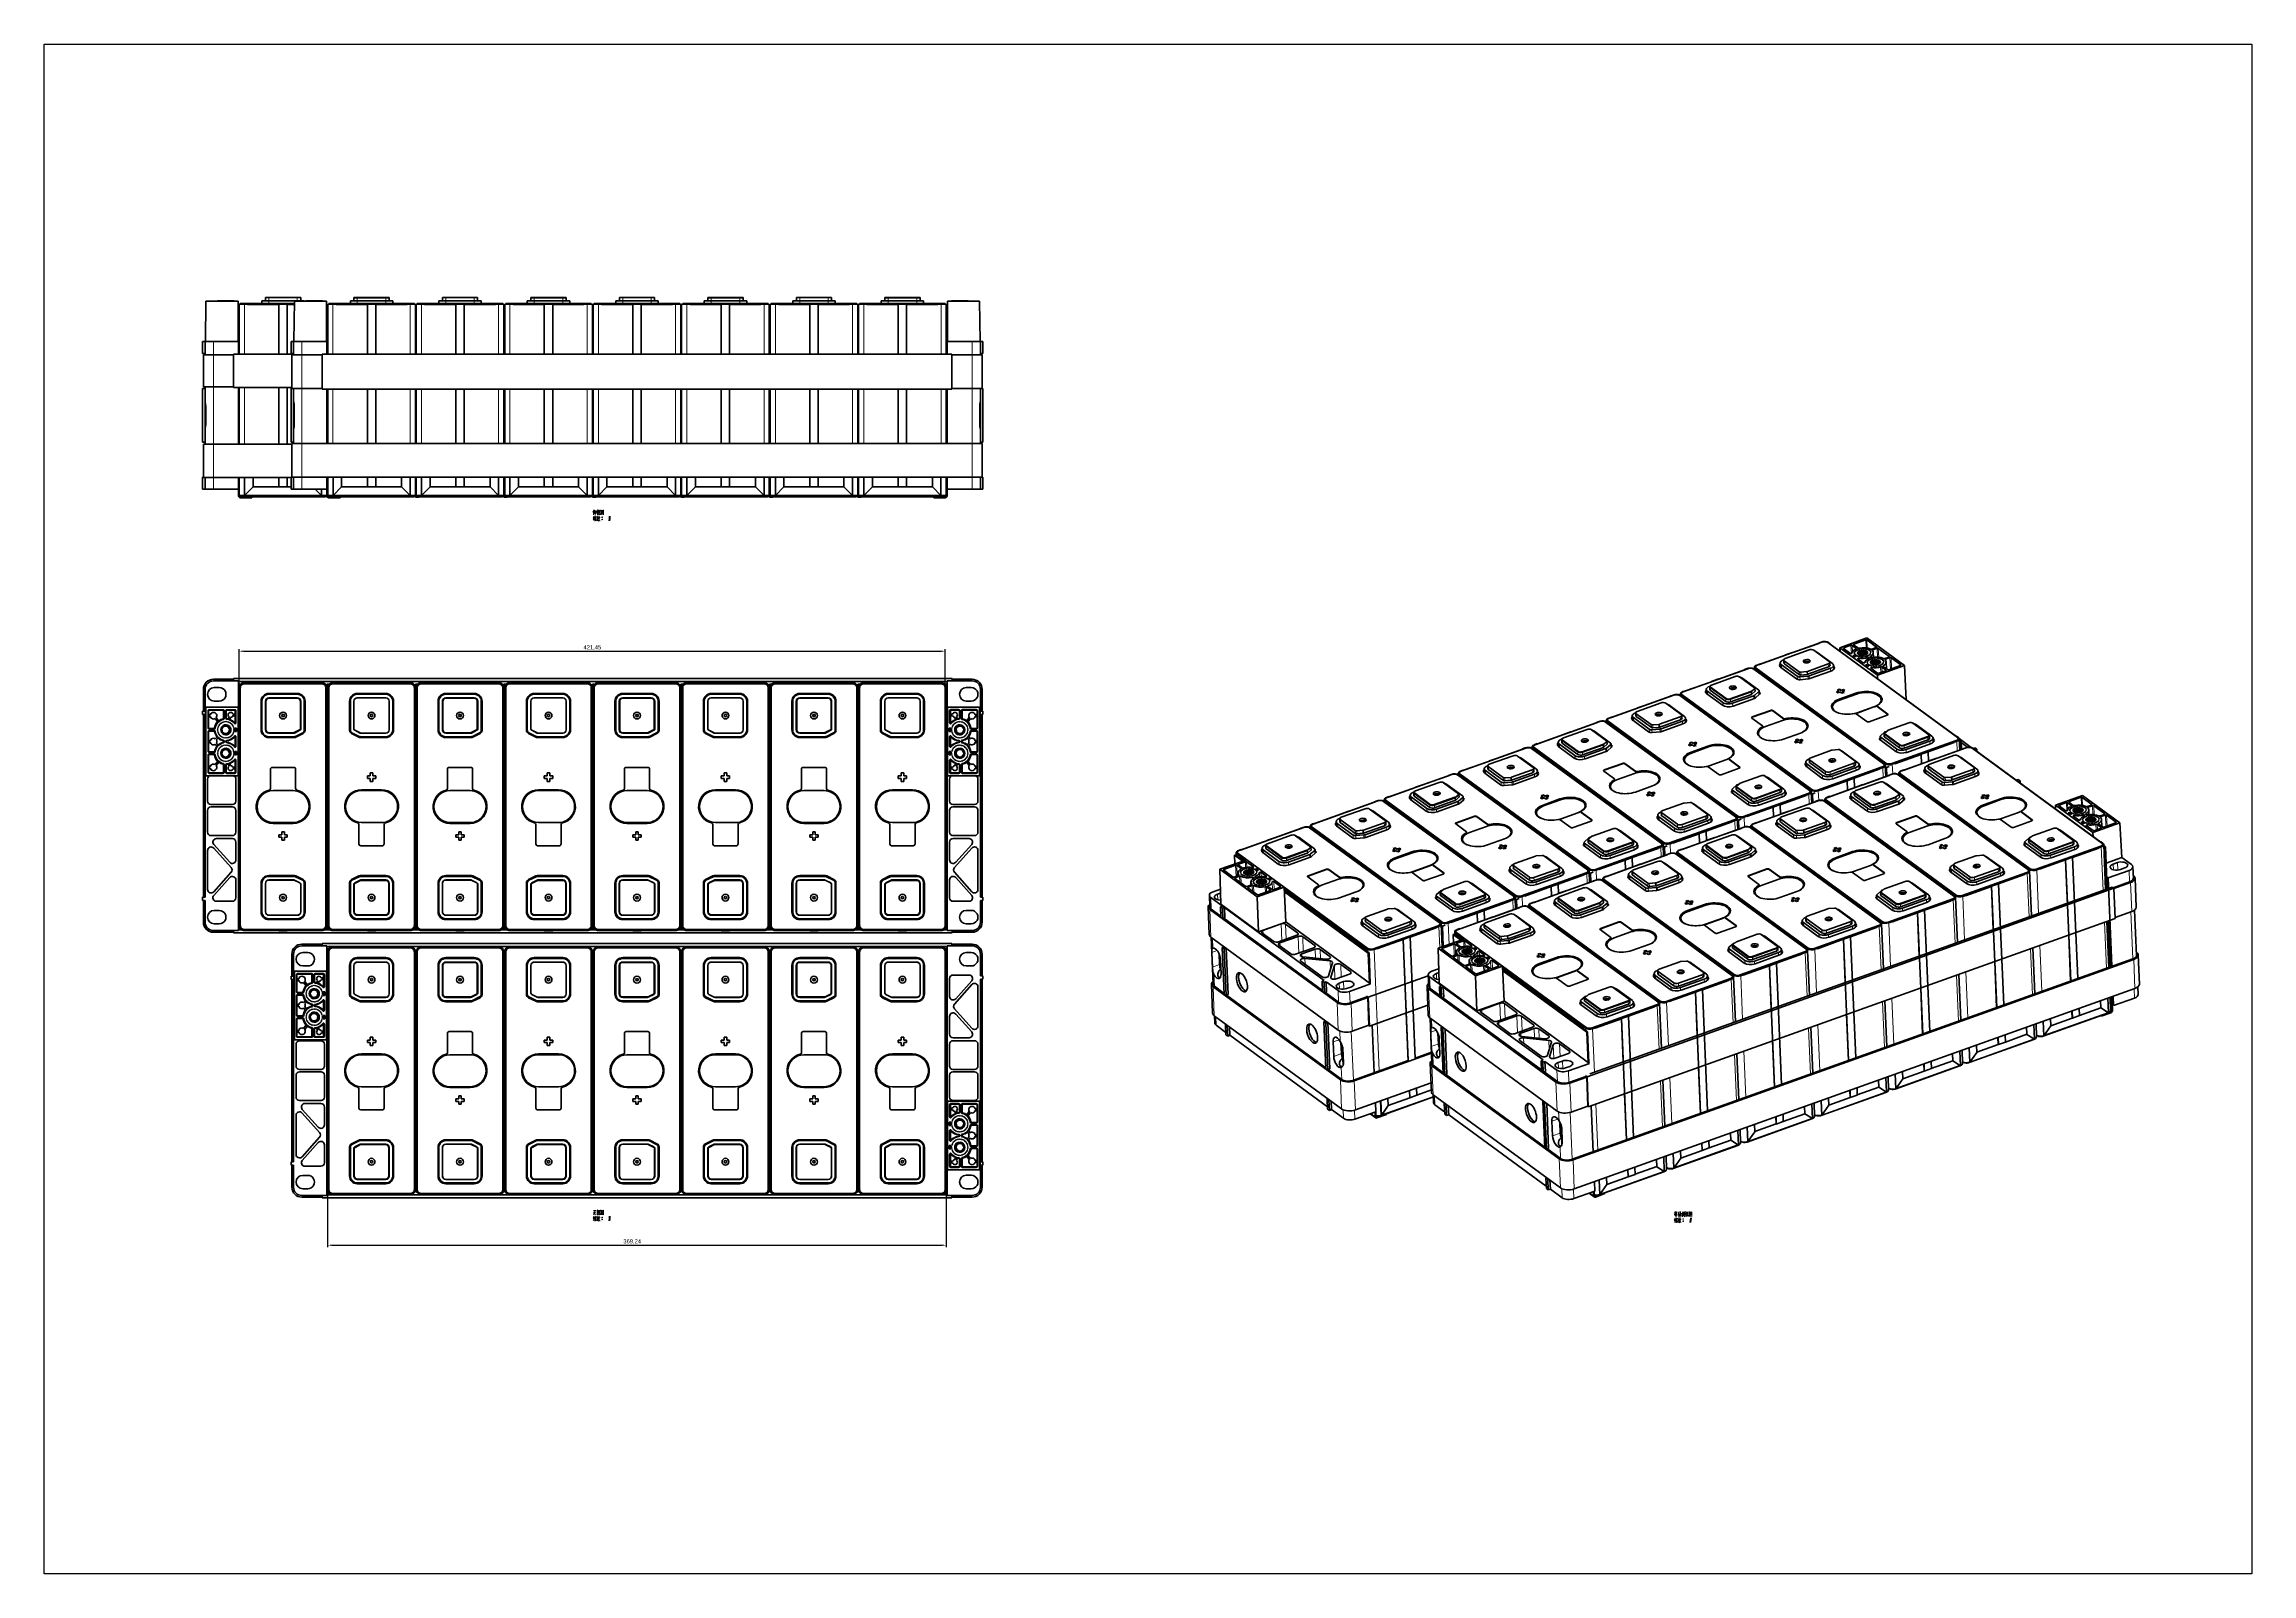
# Model space of a CAD drawing. Extents: x -1334 to -16, y -214 to 699.
import ezdxf

# ---------------------------------------------------------------- set-up
doc = ezdxf.new("R2010")
doc.units = 0
doc.dimstyles.get("Standard").update_dxf_attribs({"dimtxt": 0.18, "dimasz": 0.18, "dimexe": 0.18, "dimexo": 0.0625, "dimgap": 0.09, "dimtad": 0, "dimtih": 1, "dimtoh": 1, "dimdec": 4, "dimzin": 0, "dimdsep": 46, "dimtxsty": 'Standard', "dimcen": 0.09, "dimadec": 0, "dimazin": 0, "dimtfac": 1, "dimtdec": 4, "dimtofl": 0, "dimtmove": 0, "dimatfit": 3, "dimfxl": 1, "dimtolj": 1, "dimtzin": 0, "dimarcsym": 0})

# ---------------------------------------------------------------- blocks, each defined once
blk = doc.blocks.new('*D1')
at = {"color": 0, "lineweight": -2, "transparency": 16777216}
for p, q in [((-1217.3, 313.8), (-1217.3, 338.2)), ((-1214.8, 336.9), (-798.3, 336.9)), ((-795.8, 313.8), (-795.8, 338.2))]:
    blk.add_line(p, q, dxfattribs=at)
at = {"color": 0, "transparency": 16777216}
for points in [[(-1214.8, 337.3), (-1214.8, 336.5), (-1217.3, 336.9)], [(-798.3, 337.3), (-798.3, 336.5), (-795.8, 336.9)]]:
    blk.add_solid(points, dxfattribs=at)
at = {"layer": 'Defpoints', "color": 0, "transparency": 16777216}
for p in [(-795.8, 336.9), (-1217.3, 313.2), (-795.8, 313.2)]:
    blk.add_point(p, dxfattribs=at)
at = {"color": 0, "transparency": 16777216, "insert": (-1006.5, 339), "char_height": 2.5, "attachment_point": 5}
blk.add_mtext('421,45', dxfattribs=at)
blk = doc.blocks.new('*D2')
at = {"color": 0, "lineweight": -2, "transparency": 16777216}
for p, q in [((-1164.5, 154.8), (-1164.5, -18.9)), ((-795.2, 16.8), (-795.2, -18.9)), ((-1162, -17.7), (-797.7, -17.7))]:
    blk.add_line(p, q, dxfattribs=at)
at = {"color": 0, "transparency": 16777216}
for points in [[(-1162, -17.3), (-1162, -18.1), (-1164.5, -17.7)], [(-797.7, -17.3), (-797.7, -18.1), (-795.2, -17.7)]]:
    blk.add_solid(points, dxfattribs=at)
at = {"layer": 'Defpoints', "color": 0, "transparency": 16777216}
for p in [(-1164.5, 155.5), (-795.2, 17.4), (-795.2, -17.7)]:
    blk.add_point(p, dxfattribs=at)
at = {"color": 0, "transparency": 16777216, "insert": (-982.7, -15.6), "char_height": 2.5, "attachment_point": 5}
blk.add_mtext('369,24', dxfattribs=at)

msp = doc.modelspace()

# ---------------------------------------------------------------- linework, layer by layer
at = {"color": 7, "lineweight": 35}
for p, q in [((-1237.185, 545.862), (-1237.437, 521.863)), ((-1217.937, 521.761), (-1217.937, 545.761)), ((-1217.771, 542.512), (-1217.771, 514.176)), ((-1217.271, 544.152), (-1217.271, 514.176)), ((-1217.271, 542.512), (-1217.271, 514.176)), ((-1214.161, 544.377), (-1184.381, 544.377)), ((-1212.271, 544.152), (-1184.383, 544.152)), ((-1193.611, 544.042), (-1193.611, 514.176)), ((-1188.611, 514.176), (-1188.611, 544.042)), ((-1184.365, 545.884), (-1184.617, 521.885)), ((-1165.117, 521.783), (-1165.117, 545.783)), ((-1164.951, 542.512), (-1164.951, 514.176)), ((-1164.451, 544.152), (-1164.451, 514.176)), ((-1164.451, 542.512), (-1164.451, 514.176)), ((-1161.341, 544.377), (-1115.241, 544.377)), ((-1159.451, 544.152), (-1117.131, 544.152)), ((-1140.792, 514.176), (-1140.792, 544.042)), ((-1135.792, 544.042), (-1135.792, 514.176)), ((-1112.131, 514.176), (-1112.131, 544.152)), ((-1111.631, 544.152), (-1111.631, 514.176)), ((-1108.521, 544.377), (-1062.421, 544.377)), ((-1106.631, 544.152), (-1064.311, 544.152)), ((-1087.971, 544.042), (-1087.971, 514.176)), ((-1082.971, 514.176), (-1082.971, 544.042)), ((-1059.311, 514.176), (-1059.311, 544.152)), ((-1058.811, 544.152), (-1058.811, 514.176)), ((-1055.701, 544.377), (-1009.601, 544.377)), ((-1053.811, 544.152), (-1011.491, 544.152)), ((-1035.151, 514.176), (-1035.151, 544.042)), ((-1030.151, 544.042), (-1030.151, 514.176)), ((-1006.491, 514.176), (-1006.491, 544.152)), ((-1005.991, 544.152), (-1005.991, 514.176)), ((-1002.881, 544.377), (-956.781, 544.377)), ((-1000.991, 544.152), (-958.671, 544.152)), ((-982.331, 544.042), (-982.331, 514.176)), ((-977.331, 514.176), (-977.331, 544.042)), ((-953.671, 514.176), (-953.671, 544.152)), ((-953.171, 544.152), (-953.171, 514.176)), ((-950.061, 544.377), (-903.961, 544.377)), ((-948.171, 544.152), (-905.851, 544.152)), ((-929.511, 514.176), (-929.511, 544.042)), ((-924.511, 544.042), (-924.511, 514.176)), ((-900.851, 514.176), (-900.851, 544.152)), ((-900.351, 544.152), (-900.351, 514.176)), ((-897.241, 544.377), (-851.141, 544.377)), ((-895.351, 544.152), (-853.031, 544.152)), ((-876.691, 544.042), (-876.691, 514.176)), ((-871.691, 514.176), (-871.691, 544.042)), ((-848.031, 514.176), (-848.031, 544.152)), ((-847.531, 544.152), (-847.531, 514.176)), ((-844.421, 544.377), (-798.321, 544.377)), ((-842.531, 544.152), (-800.211, 544.152)), ((-823.871, 514.176), (-823.871, 544.042)), ((-818.871, 544.042), (-818.871, 514.176)), ((-795.211, 542.512), (-795.211, 514.176)), ((-794.711, 542.512), (-794.711, 521.688)), ((-794.546, 545.783), (-794.546, 521.783)), ((-775.046, 521.885), (-775.298, 545.884)), ((-1220.695, 514.176), (-1184.875, 514.176)), ((-1167.875, 493.376), (-1167.875, 514.176)), ((-1167.875, 514.176), (-791.875, 514.176)), ((-791.875, 493.376), (-791.875, 514.176)), ((-1185.875, 513.776), (-1185.875, 493.776)), ((-773.788, 513.776), (-773.788, 493.776)), ((-1239.195, 493.688), (-1239.195, 461.688)), ((-1220.695, 494.376), (-1185.875, 494.376)), ((-1217.771, 494.376), (-1217.771, 460.51)), ((-1217.771, 494.376), (-1217.771, 460.51)), ((-1217.271, 494.376), (-1217.271, 460.51)), ((-1217.271, 494.376), (-1217.271, 460.51)), ((-1193.611, 494.376), (-1193.611, 460.51)), ((-1188.611, 460.51), (-1188.611, 494.376)), ((-1186.375, 493.688), (-1186.375, 461.688)), ((-1167.875, 493.376), (-791.875, 493.376)), ((-1164.951, 493.376), (-1164.951, 460.817)), ((-1164.951, 493.376), (-1164.951, 460.817)), ((-1164.451, 493.376), (-1164.451, 460.817)), ((-1164.451, 493.376), (-1164.451, 460.817)), ((-1140.792, 460.817), (-1140.792, 493.376)), ((-1135.792, 493.376), (-1135.792, 460.817)), ((-1112.131, 460.817), (-1112.131, 493.376)), ((-1111.631, 493.376), (-1111.631, 460.817)), ((-1087.971, 493.376), (-1087.971, 460.817)), ((-1082.971, 460.817), (-1082.971, 493.376)), ((-1059.311, 460.817), (-1059.311, 493.376)), ((-1058.811, 493.376), (-1058.811, 460.817)), ((-1035.151, 460.817), (-1035.151, 493.376)), ((-1030.151, 493.376), (-1030.151, 460.817)), ((-1006.491, 460.817), (-1006.491, 493.376)), ((-1005.991, 493.376), (-1005.991, 460.817)), ((-982.331, 493.376), (-982.331, 460.817)), ((-977.331, 460.817), (-977.331, 493.376)), ((-953.671, 460.817), (-953.671, 493.376)), ((-953.171, 493.376), (-953.171, 460.817)), ((-929.511, 460.817), (-929.511, 493.376)), ((-924.511, 493.376), (-924.511, 460.817)), ((-900.851, 460.817), (-900.851, 493.376)), ((-900.351, 493.376), (-900.351, 460.817)), ((-876.691, 493.376), (-876.691, 460.817)), ((-871.691, 460.817), (-871.691, 493.376)), ((-848.031, 460.817), (-848.031, 493.376)), ((-847.531, 493.376), (-847.531, 460.817)), ((-823.871, 460.817), (-823.871, 493.376)), ((-818.871, 493.376), (-818.871, 460.817)), ((-795.211, 493.376), (-795.211, 460.817)), ((-794.711, 493.376), (-794.711, 460.817)), ((-773.288, 493.688), (-773.288, 461.688)), ((-1238.695, 460.51), (-1238.695, 440.51)), ((-1232.695, 460.51), (-1185.875, 460.51)), ((-1185.875, 460.817), (-1185.875, 440.817)), ((-1179.875, 460.817), (-779.788, 460.817)), ((-773.788, 440.817), (-773.788, 460.817)), ((-1232.695, 440.51), (-1186.375, 440.51)), ((-1179.875, 440.817), (-779.788, 440.817)), ((-1168.062, 429.886), (-1214.161, 429.886)), ((-1168.062, 429.012), (-1209.771, 429.012)), ((-1115.241, 429.886), (-1161.341, 429.886)), ((-1115.241, 429.012), (-1156.951, 429.012)), ((-1062.421, 429.886), (-1108.521, 429.886)), ((-1062.421, 429.012), (-1108.521, 429.012)), ((-1009.601, 429.886), (-1055.701, 429.886)), ((-1009.601, 429.012), (-1055.701, 429.012)), ((-956.781, 429.886), (-1002.881, 429.886)), ((-956.781, 429.012), (-1002.881, 429.012)), ((-903.961, 429.886), (-950.061, 429.886)), ((-903.961, 429.012), (-950.061, 429.012)), ((-851.141, 429.886), (-897.241, 429.886)), ((-851.141, 429.012), (-897.241, 429.012)), ((-798.321, 429.886), (-844.421, 429.886)), ((-802.711, 429.012), (-844.421, 429.012)), ((-223.185, 328.396), (-245.603, 344.785)), ((-272.474, 342.26), (-311.036, 328.473)), ((-191.538, 285.363), (-269.016, 342.009)), ((-192.196, 286.026), (-267.483, 341.07)), ((-261.7, 338.941), (-239.283, 322.551)), ((-1220.695, 320.538), (-791.695, 320.538)), ((-1217.771, 318.738), (-794.711, 318.738)), ((-1217.771, 317.148), (-1217.771, 171.148)), ((-1168.062, 317.498), (-1214.161, 317.498)), ((-1164.901, 317.148), (-1164.901, 171.148)), ((-1115.241, 317.498), (-1161.341, 317.498)), ((-1112.081, 317.148), (-1112.081, 171.148)), ((-1062.421, 317.498), (-1108.521, 317.498)), ((-1059.261, 317.148), (-1059.261, 171.148)), ((-1009.601, 317.498), (-1055.701, 317.498)), ((-1006.441, 317.148), (-1006.441, 171.148)), ((-956.781, 317.498), (-1002.881, 317.498)), ((-953.621, 317.148), (-953.621, 171.148)), ((-903.961, 317.498), (-950.061, 317.498)), ((-900.801, 317.148), (-900.801, 171.148)), ((-851.141, 317.498), (-897.241, 317.498)), ((-847.981, 317.148), (-847.981, 171.148)), ((-798.321, 317.498), (-844.421, 317.498)), ((-795.211, 171.148), (-795.211, 317.148)), ((-794.711, 170.159), (-794.711, 319.159)), ((-794.711, 171.148), (-794.711, 317.148)), ((-316.657, 326.463), (-355.219, 312.675)), ((-235.722, 269.566), (-313.199, 326.211)), ((-311.76, 326.725), (-234.283, 270.08)), ((-236.379, 270.228), (-311.667, 325.272)), ((-311.248, 325.422), (-235.783, 270.248)), ((-310.746, 325.795), (-235.281, 270.621)), ((-222.111, 307.897), (-223.185, 328.396)), ((-1237.437, 262.469), (-1237.437, 303.469)), ((-1237.185, 303.469), (-1237.185, 262.469)), ((-1217.937, 262.469), (-1217.937, 303.469)), ((-1217.271, 313.158), (-1217.271, 175.138)), ((-1216.661, 314.998), (-1216.661, 173.298)), ((-1165.562, 173.298), (-1165.562, 314.998)), ((-1164.951, 175.138), (-1164.951, 313.158)), ((-1164.451, 313.158), (-1164.451, 175.138)), ((-1163.841, 314.998), (-1163.841, 173.298)), ((-1112.741, 173.298), (-1112.741, 314.998)), ((-1112.131, 175.138), (-1112.131, 313.158)), ((-1111.631, 313.158), (-1111.631, 175.138)), ((-1111.021, 314.998), (-1111.021, 173.298)), ((-1059.921, 173.298), (-1059.921, 314.998)), ((-1059.311, 175.138), (-1059.311, 313.158)), ((-1058.811, 313.158), (-1058.811, 175.138)), ((-1058.201, 314.998), (-1058.201, 173.298)), ((-1007.101, 173.298), (-1007.101, 314.998)), ((-1006.491, 175.138), (-1006.491, 313.158)), ((-1005.991, 313.158), (-1005.991, 175.138)), ((-1005.381, 314.998), (-1005.381, 173.298)), ((-954.281, 173.298), (-954.281, 314.998)), ((-953.671, 175.138), (-953.671, 313.158)), ((-953.171, 313.158), (-953.171, 175.138)), ((-952.561, 314.998), (-952.561, 173.298)), ((-901.461, 173.298), (-901.461, 314.998)), ((-900.851, 175.138), (-900.851, 313.158)), ((-900.351, 313.158), (-900.351, 175.138)), ((-899.741, 314.998), (-899.741, 173.298)), ((-848.641, 173.298), (-848.641, 314.998)), ((-848.031, 175.138), (-848.031, 313.158)), ((-847.531, 313.158), (-847.531, 175.138)), ((-846.921, 314.998), (-846.921, 173.298)), ((-795.821, 173.298), (-795.821, 314.998)), ((-795.211, 175.138), (-795.211, 313.158)), ((-794.546, 303.48), (-794.546, 262.48)), ((-775.298, 262.48), (-775.298, 303.48)), ((-775.046, 303.48), (-775.046, 262.48)), ((-360.841, 310.665), (-399.403, 296.877)), ((-279.905, 253.768), (-357.382, 310.413)), ((-355.944, 310.928), (-278.466, 254.282)), ((-280.562, 254.43), (-355.85, 309.475)), ((-355.432, 309.624), (-279.966, 254.45)), ((-354.929, 309.997), (-279.464, 254.823)), ((-1238.695, 190.138), (-1238.695, 299.138)), ((-1237.695, 299.138), (-1237.695, 190.138)), ((-774.788, 299.159), (-774.788, 190.159)), ((-774.788, 190.159), (-774.788, 299.159)), ((-773.788, 299.159), (-773.788, 190.159)), ((-405.024, 294.867), (-443.586, 281.08)), ((-324.088, 237.97), (-401.566, 294.616)), ((-400.127, 295.13), (-322.649, 238.485)), ((-324.746, 238.633), (-400.033, 293.677)), ((-399.615, 293.827), (-324.15, 238.652)), ((-399.113, 294.2), (-323.647, 239.025)), ((-449.207, 279.07), (-487.769, 265.282)), ((-368.271, 222.173), (-445.749, 278.818)), ((-444.31, 279.332), (-366.833, 222.687)), ((-368.929, 222.835), (-444.216, 277.879)), ((-443.798, 278.029), (-368.333, 222.855)), ((-443.296, 278.402), (-367.831, 223.228)), ((-230.825, 269.828), (-192.263, 283.616)), ((-229.236, 270.199), (-193.836, 282.856)), ((-186.253, 279.222), (-224.815, 265.434)), ((-105.317, 222.325), (-182.794, 278.97)), ((-105.974, 222.987), (-181.262, 278.032)), ((-275.008, 254.031), (-236.446, 267.819)), ((-273.419, 254.401), (-238.019, 267.058)), ((-225.539, 263.687), (-148.061, 207.042)), ((-493.39, 263.272), (-531.952, 249.484)), ((-412.455, 206.375), (-489.932, 263.02)), ((-488.493, 263.535), (-411.016, 206.889)), ((-413.112, 207.037), (-488.4, 262.082)), ((-487.981, 262.231), (-412.516, 207.057)), ((-487.479, 262.604), (-412.014, 207.43)), ((-319.191, 238.233), (-280.629, 252.021)), ((-317.602, 238.603), (-282.202, 251.261)), ((-230.436, 263.424), (-268.998, 249.637)), ((-149.5, 206.527), (-226.978, 263.173)), ((-150.157, 207.19), (-225.445, 262.234)), ((-225.027, 262.384), (-149.561, 207.209)), ((-224.525, 262.757), (-149.059, 207.582)), ((-94.582, 234.432), (-117, 250.822)), ((-537.574, 247.474), (-576.136, 233.686)), ((-456.638, 190.577), (-534.115, 247.223)), ((-532.677, 247.737), (-455.199, 191.092)), ((-457.295, 191.24), (-532.583, 246.284)), ((-532.165, 246.433), (-456.699, 191.259)), ((-531.662, 246.807), (-456.197, 191.632)), ((-274.619, 247.627), (-313.181, 233.839)), ((-193.683, 190.73), (-271.161, 247.375)), ((-269.722, 247.889), (-192.245, 191.244)), ((-194.341, 191.392), (-269.628, 246.436)), ((-269.21, 246.586), (-193.745, 191.412)), ((-268.708, 246.959), (-193.243, 191.785)), ((-133.097, 244.977), (-110.679, 228.588)), ((-581.757, 231.677), (-620.319, 217.889)), ((-500.821, 174.78), (-578.299, 231.425)), ((-576.86, 231.939), (-499.383, 175.294)), ((-501.479, 175.442), (-576.766, 230.486)), ((-576.348, 230.636), (-500.883, 175.462)), ((-575.846, 231.009), (-500.38, 175.835)), ((-363.375, 222.435), (-324.813, 236.223)), ((-361.785, 222.806), (-326.385, 235.463)), ((-318.802, 231.829), (-357.364, 218.041)), ((-237.867, 174.932), (-315.344, 231.577)), ((-313.905, 232.092), (-236.428, 175.446)), ((-238.524, 175.594), (-313.812, 230.639)), ((-313.393, 230.788), (-237.928, 175.614)), ((-312.891, 231.161), (-237.426, 175.987)), ((-93.496, 213.713), (-94.582, 234.432)), ((-1236.195, 194.657), (-1236.195, 217.943)), ((-776.288, 194.679), (-776.288, 217.965)), ((-593.44, 195.961), (-615.857, 212.351)), ((-407.558, 206.638), (-368.996, 220.426)), ((-405.969, 207.008), (-370.569, 219.665)), ((-362.986, 216.031), (-401.548, 202.243)), ((-282.05, 159.134), (-359.527, 215.78)), ((-358.089, 216.294), (-280.611, 159.649)), ((-282.707, 159.797), (-357.995, 214.841)), ((-357.577, 214.991), (-282.111, 159.816)), ((-357.074, 215.364), (-281.609, 160.189)), ((-144.603, 206.79), (-106.041, 220.578)), ((-143.014, 207.16), (-107.614, 219.818)), ((-125.95, 186.475), (-127.036, 212.287)), ((-123.946, 140.02), (-126.991, 212.346)), ((-122.809, 213.842), (-119.764, 141.516)), ((-103.134, 194.632), (-104.265, 221.493)), ((-103.563, 220.032), (-102.503, 194.858)), ((-103.145, 220.182), (-102.085, 195.008)), ((-631.962, 206.681), (-609.544, 190.291)), ((-631.297, 185.812), (-631.962, 206.681)), ((-451.741, 190.84), (-413.179, 204.628)), ((-450.152, 191.21), (-414.752, 203.868)), ((-407.169, 200.234), (-445.731, 186.446)), ((-326.233, 143.337), (-403.711, 199.982)), ((-402.272, 200.496), (-324.794, 143.851)), ((-326.89, 143.999), (-402.178, 199.043)), ((-401.76, 199.193), (-326.294, 144.019)), ((-401.258, 199.566), (-325.792, 144.392)), ((-188.787, 190.992), (-150.224, 204.78)), ((-187.197, 191.363), (-151.797, 204.02)), ((-163.947, 125.718), (-166.992, 198.044)), ((-147.318, 178.835), (-148.449, 205.696)), ((-101.595, 201.561), (-99.374, 148.806)), ((-608.879, 169.422), (-631.297, 185.812)), ((-609.544, 190.291), (-608.879, 169.422)), ((-592.564, 175.165), (-593.44, 195.961)), ((-593.44, 195.96), (-543.566, 159.496)), ((-593.431, 195.765), (-544.564, 160.037)), ((-593.399, 195.001), (-545.066, 159.664)), ((-593.347, 193.771), (-542.832, 156.839)), ((-593.328, 193.301), (-543.251, 156.689)), ((-495.924, 175.042), (-457.362, 188.83)), ((-494.335, 175.413), (-458.935, 188.07)), ((-446.455, 184.699), (-368.978, 128.053)), ((-412.694, 82.878), (-98.175, 195.334)), ((-411.024, 84.547), (-99.159, 196.054)), ((-232.97, 175.195), (-194.408, 188.983)), ((-231.381, 175.565), (-195.98, 188.222)), ((-191.501, 163.037), (-192.632, 189.898)), ((-170.133, 170.677), (-171.22, 196.489)), ((-171.174, 196.549), (-168.13, 124.223)), ((-561.886, 127.127), (-637.887, 182.693)), ((-570.565, 134.383), (-629.587, 177.535)), ((-629.138, 183.852), (-569.54, 140.279)), ((-592.568, 175.258), (-541.939, 138.242)), ((-540.108, 159.245), (-501.546, 173.033)), ((-538.518, 159.615), (-503.118, 172.272)), ((-451.352, 184.436), (-489.914, 170.648)), ((-370.416, 127.539), (-447.894, 184.184)), ((-371.074, 128.201), (-446.361, 183.246)), ((-445.943, 183.395), (-370.478, 128.221)), ((-445.441, 183.768), (-369.976, 128.594)), ((-411.935, 64.856), (-97.416, 177.312)), ((-277.153, 159.397), (-238.591, 173.185)), ((-275.564, 159.767), (-240.164, 172.425)), ((-235.684, 147.239), (-236.815, 174.1)), ((-214.316, 154.879), (-215.403, 180.692)), ((-212.313, 108.425), (-215.358, 180.751)), ((-211.175, 182.246), (-208.13, 109.921)), ((-101.178, 148.161), (-102.331, 175.554)), ((-101.7, 175.78), (-100.547, 148.387)), ((-101.282, 175.93), (-100.129, 148.536)), ((-85.762, 182.386), (-84.622, 155.314)), ((-1220.695, 168.738), (-791.695, 168.738)), ((-1214.161, 170.798), (-1168.062, 170.798)), ((-1167.875, 162.395), (-791.875, 162.395)), ((-1164.951, 160.595), (-794.711, 160.595)), ((-1164.951, 159.455), (-1164.951, 13.455)), ((-1161.341, 170.798), (-1115.241, 170.798)), ((-1115.241, 159.805), (-1161.341, 159.805)), ((-1108.521, 170.798), (-1062.421, 170.798)), ((-1062.421, 159.805), (-1108.521, 159.805)), ((-1055.701, 170.798), (-1009.601, 170.798)), ((-1009.601, 159.805), (-1055.701, 159.805)), ((-1002.881, 170.798), (-956.781, 170.798)), ((-956.781, 159.805), (-1002.881, 159.805)), ((-950.061, 170.798), (-903.961, 170.798)), ((-903.961, 159.805), (-950.061, 159.805)), ((-897.241, 170.798), (-851.141, 170.798)), ((-851.141, 159.805), (-897.241, 159.805)), ((-844.421, 170.798), (-798.321, 170.798)), ((-798.321, 159.805), (-844.421, 159.805)), ((-795.211, 13.455), (-795.211, 159.455)), ((-794.711, 12.01), (-794.711, 161.01)), ((-794.711, 13.455), (-794.711, 159.455)), ((-561.193, 110.664), (-637.194, 166.23)), ((-637.101, 166.163), (-635.921, 138.124)), ((-630.465, 159.942), (-629.298, 132.216)), ((-629.371, 159.143), (-628.204, 131.416)), ((-628.117, 159.591), (-626.949, 131.865)), ((-519.498, 92.46), (-522.541, 164.741)), ((-522.495, 164.801), (-519.43, 91.993)), ((-515.248, 93.488), (-518.313, 166.296)), ((-501.645, 159.523), (-479.228, 143.133)), ((-500.98, 138.654), (-501.645, 159.523)), ((-463.123, 148.803), (-485.541, 165.193)), ((-279.868, 131.442), (-280.998, 158.303)), ((-258.499, 139.082), (-259.586, 164.894)), ((-259.541, 164.953), (-256.496, 92.627)), ((-252.314, 94.123), (-255.358, 166.449)), ((-145.361, 132.364), (-146.515, 159.757)), ((-123.993, 140.004), (-125.146, 167.397)), ((-1184.617, 104.937), (-1184.617, 145.937)), ((-1184.365, 145.937), (-1184.365, 104.937)), ((-1165.117, 104.937), (-1165.117, 145.937)), ((-1164.451, 155.465), (-1164.451, 17.445)), ((-1163.841, 157.305), (-1163.841, 15.605)), ((-1112.741, 15.605), (-1112.741, 157.305)), ((-1112.131, 17.445), (-1112.131, 155.465)), ((-1111.631, 155.465), (-1111.631, 17.445)), ((-1111.021, 157.305), (-1111.021, 15.605)), ((-1059.921, 15.605), (-1059.921, 157.305)), ((-1059.311, 17.445), (-1059.311, 155.465)), ((-1058.811, 155.465), (-1058.811, 17.445)), ((-1058.201, 157.305), (-1058.201, 15.605)), ((-1007.101, 15.605), (-1007.101, 157.305)), ((-1006.491, 17.445), (-1006.491, 155.465)), ((-1005.991, 155.465), (-1005.991, 17.445)), ((-1005.381, 157.305), (-1005.381, 15.605)), ((-954.281, 15.605), (-954.281, 157.305)), ((-953.671, 17.445), (-953.671, 155.465)), ((-953.171, 155.465), (-953.171, 17.445)), ((-952.561, 157.305), (-952.561, 15.605)), ((-901.461, 15.605), (-901.461, 157.305)), ((-900.851, 17.445), (-900.851, 155.465)), ((-900.351, 155.465), (-900.351, 17.445)), ((-899.741, 157.305), (-899.741, 15.605)), ((-848.641, 15.605), (-848.641, 157.305)), ((-848.031, 17.445), (-848.031, 155.465)), ((-847.531, 155.465), (-847.531, 17.445)), ((-846.921, 157.305), (-846.921, 15.605)), ((-795.821, 15.605), (-795.821, 157.305)), ((-795.211, 17.445), (-795.211, 155.465)), ((-462.248, 128.008), (-463.123, 148.803)), ((-463.122, 148.783), (-413.161, 112.256)), ((-463.114, 148.588), (-414.159, 112.796)), ((-463.082, 147.825), (-414.661, 112.423)), ((-463.03, 146.594), (-412.428, 109.598)), ((-463.01, 146.125), (-412.846, 109.448)), ((-421.547, 33.614), (-86.88, 153.274)), ((-421, 33.214), (-86.333, 152.874)), ((-321.336, 143.599), (-282.774, 157.387)), ((-319.747, 143.97), (-284.347, 156.627)), ((-302.683, 123.284), (-303.769, 149.096)), ((-300.679, 76.83), (-303.724, 149.156)), ((-299.542, 150.651), (-296.497, 78.325)), ((-168.176, 124.206), (-169.33, 151.599)), ((-1185.875, 31.995), (-1185.875, 140.995)), ((-1184.875, 140.995), (-1184.875, 31.995)), ((-776.288, 136.491), (-776.288, 113.204)), ((-774.788, 141.01), (-774.788, 32.01)), ((-774.788, 32.01), (-774.788, 141.01)), ((-773.788, 141.01), (-773.788, 32.01)), ((-559.943, 80.975), (-635.944, 136.541)), ((-543.345, 130.299), (-507.477, 143.123)), ((-431.235, 79.707), (-507.237, 135.273)), ((-478.563, 122.264), (-500.98, 138.654)), ((-498.487, 136.431), (-438.889, 92.858)), ((-479.228, 143.133), (-478.563, 122.264)), ((-420.271, 15.885), (-85.603, 135.545)), ((-365.52, 127.802), (-326.957, 141.59)), ((-363.93, 128.172), (-328.53, 140.829)), ((-346.866, 107.486), (-347.953, 133.298)), ((-347.907, 133.358), (-344.863, 61.032)), ((-340.68, 62.528), (-343.725, 134.853)), ((-324.051, 115.644), (-325.182, 142.505)), ((-212.36, 108.408), (-213.513, 135.802)), ((-189.545, 116.566), (-190.698, 143.959)), ((-559.214, 63.645), (-635.215, 119.211)), ((-568.622, 88.231), (-627.859, 131.54)), ((-542.622, 113.143), (-507.741, 125.615)), ((-439.914, 86.963), (-498.936, 130.114)), ((-462.251, 128.082), (-411.288, 90.822)), ((-409.703, 112.004), (-371.141, 125.792)), ((-408.114, 112.374), (-372.714, 125.032)), ((-387.908, 119.056), (-384.863, 46.73)), ((-368.234, 99.846), (-369.365, 126.707)), ((-256.543, 92.611), (-257.696, 120.004)), ((-233.728, 100.768), (-234.881, 128.161)), ((-101.774, 120.881), (-140.336, 107.093)), ((-101.524, 121.106), (-139.848, 107.403)), ((-625.928, 107.604), (-567.644, 64.991)), ((-569.773, 115.569), (-568.606, 87.843)), ((-568.68, 114.77), (-567.512, 87.043)), ((-567.425, 115.218), (-566.258, 87.492)), ((-540.908, 113.756), (-539.707, 85.234)), ((-430.506, 62.377), (-506.507, 117.943)), ((-506.414, 117.876), (-505.281, 90.964)), ((-499.814, 112.521), (-498.647, 84.795)), ((-498.72, 111.722), (-497.553, 83.995)), ((-497.429, 111.307), (-496.298, 84.444)), ((-391.049, 91.689), (-392.136, 117.501)), ((-389.046, 45.234), (-392.091, 117.56)), ((-277.911, 84.971), (-279.064, 112.364)), ((-552.19, 80.77), (-519.498, 92.46)), ((-551.644, 80.371), (-505.526, 96.86)), ((-322.094, 69.173), (-323.248, 96.566)), ((-300.726, 76.813), (-301.88, 104.206)), ((-145.957, 105.083), (-184.519, 91.295)), ((-145.707, 105.308), (-184.031, 91.605)), ((-550.914, 63.041), (-505.782, 79.178)), ((-429.3, 33.818), (-505.301, 89.384)), ((-437.983, 41.077), (-496.97, 84.204)), ((-366.278, 53.375), (-367.431, 80.768)), ((-344.91, 61.015), (-346.063, 88.409)), ((-190.14, 89.285), (-228.702, 75.497)), ((-189.89, 89.51), (-228.214, 75.808)), ((-794.546, 68.27), (-794.546, 27.27)), ((-775.298, 27.27), (-775.298, 68.27)), ((-775.046, 68.27), (-775.046, 27.27)), ((-504.429, 70.778), (-535.84, 59.547)), ((-504.435, 70.912), (-535.352, 59.858)), ((-428.57, 16.489), (-504.571, 72.055)), ((-439.122, 68.149), (-437.955, 40.422)), ((-438.029, 67.349), (-436.862, 39.623)), ((-436.738, 66.934), (-435.607, 40.071)), ((-389.093, 45.218), (-390.246, 72.611)), ((-234.323, 73.487), (-272.885, 59.7)), ((-234.074, 73.713), (-272.397, 60.01)), ((-1183.375, 36.515), (-1183.375, 59.801)), ((-495.277, 60.183), (-436.993, 17.571)), ((-410.221, 65.469), (-409.067, 38.076)), ((-278.507, 57.69), (-317.069, 43.902)), ((-278.257, 57.915), (-316.581, 44.212)), ((-322.69, 41.892), (-361.252, 28.104)), ((-322.44, 42.117), (-360.764, 28.415)), ((-366.873, 26.094), (-405.435, 12.307)), ((-366.623, 26.32), (-404.947, 12.617)), ((-1167.875, 10.595), (-791.875, 10.595)), ((-1164.951, 12.395), (-1140.792, 12.395)), ((-1161.341, 13.105), (-1115.241, 13.105)), ((-1135.792, 12.395), (-1087.971, 12.395)), ((-1108.521, 13.105), (-1062.421, 13.105)), ((-1082.971, 12.395), (-1035.151, 12.395)), ((-1055.701, 13.105), (-1009.601, 13.105)), ((-1030.151, 12.395), (-982.331, 12.395)), ((-1002.881, 13.105), (-956.781, 13.105)), ((-977.331, 12.395), (-929.511, 12.395)), ((-950.061, 13.105), (-903.961, 13.105)), ((-924.511, 12.395), (-876.691, 12.395)), ((-897.241, 13.105), (-851.141, 13.105)), ((-871.691, 12.395), (-823.871, 12.395)), ((-844.421, 13.105), (-798.321, 13.105)), ((-818.871, 12.395), (-794.711, 12.395))]:
    msp.add_line(p, q, dxfattribs=at)
at = {"color": 7, "lineweight": 35, "ltscale": 0.481217}
for p, q in [((-1237.185, 545.862), (-1217.937, 545.761)), ((-1184.365, 545.884), (-1165.117, 545.783)), ((-794.546, 545.783), (-775.298, 545.884))]:
    msp.add_line(p, q, dxfattribs=at)
at = {"color": 7, "lineweight": 35, "ltscale": 0.005}
for p, q in [((-1230.31, 546.026), (-1230.311, 545.826)), ((-1230.283, 546.026), (-1230.284, 545.826)), ((-1230.201, 546.025), (-1230.202, 545.825)), ((-1230.065, 546.024), (-1230.066, 545.824)), ((-1229.878, 546.023), (-1229.879, 545.823)), ((-1229.64, 546.022), (-1229.641, 545.822)), ((-1229.355, 546.021), (-1229.356, 545.821)), ((-1229.026, 546.019), (-1229.027, 545.819)), ((-1228.656, 546.017), (-1228.657, 545.817)), ((-1228.269, 545.815), (-1228.268, 546.015)), ((-1228.249, 546.015), (-1228.25, 545.815)), ((-1227.871, 545.813), (-1227.87, 546.013)), ((-1227.81, 546.013), (-1227.811, 545.813)), ((-1227.344, 546.01), (-1227.345, 545.81)), ((-1226.995, 545.808), (-1226.994, 546.008)), ((-1226.855, 546.008), (-1226.856, 545.808)), ((-1226.528, 545.806), (-1226.526, 546.006)), ((-1226.046, 545.803), (-1226.045, 546.003)), ((-1225.833, 546.002), (-1225.834, 545.802)), ((-1225.557, 545.801), (-1225.556, 546.001)), ((-1225.31, 546), (-1225.311, 545.799)), ((-1225.065, 545.798), (-1225.064, 545.998)), ((-1224.576, 545.796), (-1224.575, 545.996)), ((-1224.271, 545.994), (-1224.271, 545.794)), ((-1224.095, 545.793), (-1224.094, 545.993)), ((-1223.765, 545.991), (-1223.766, 545.791)), ((-1223.627, 545.791), (-1223.626, 545.991)), ((-1223.276, 545.989), (-1223.277, 545.789)), ((-1223.177, 545.788), (-1223.176, 545.988)), ((-1222.81, 545.986), (-1222.811, 545.786)), ((-1222.751, 545.786), (-1222.75, 545.986)), ((-1222.371, 545.984), (-1222.372, 545.784)), ((-1222.353, 545.784), (-1222.352, 545.984)), ((-1221.964, 545.982), (-1221.965, 545.782)), ((-1221.265, 545.978), (-1221.266, 545.778)), ((-1220.98, 545.977), (-1220.981, 545.777)), ((-1220.742, 545.976), (-1220.743, 545.776)), ((-1220.555, 545.975), (-1220.556, 545.775)), ((-1220.419, 545.974), (-1220.42, 545.774)), ((-1220.338, 545.974), (-1220.339, 545.773)), ((-1177.49, 546.048), (-1177.491, 545.848)), ((-1177.463, 546.048), (-1177.464, 545.848)), ((-1177.381, 546.047), (-1177.382, 545.847)), ((-1176.82, 546.044), (-1176.821, 545.844)), ((-1176.535, 546.043), (-1176.536, 545.843)), ((-1176.206, 546.041), (-1176.207, 545.841)), ((-1175.836, 546.039), (-1175.837, 545.839)), ((-1175.429, 546.037), (-1175.43, 545.837)), ((-1175.051, 545.835), (-1175.05, 546.035)), ((-1174.99, 546.035), (-1174.991, 545.835)), ((-1174.625, 545.833), (-1174.624, 546.033)), ((-1174.524, 546.032), (-1174.525, 545.832)), ((-1174.175, 545.83), (-1174.174, 546.03)), ((-1174.035, 546.03), (-1174.036, 545.83)), ((-1173.708, 545.828), (-1173.707, 546.028)), ((-1173.53, 546.027), (-1173.531, 545.827)), ((-1173.226, 545.825), (-1173.225, 546.025)), ((-1173.013, 546.024), (-1173.014, 545.824)), ((-1172.737, 545.823), (-1172.736, 546.023)), ((-1172.49, 546.022), (-1172.491, 545.822)), ((-1171.967, 546.019), (-1171.969, 545.819)), ((-1171.45, 546.016), (-1171.452, 545.816)), ((-1171.275, 545.815), (-1171.274, 546.015)), ((-1170.945, 546.013), (-1170.946, 545.813)), ((-1170.807, 545.813), (-1170.806, 546.013)), ((-1170.456, 546.011), (-1170.457, 545.811)), ((-1169.99, 546.008), (-1169.991, 545.808)), ((-1169.931, 545.808), (-1169.93, 546.008)), ((-1169.533, 545.806), (-1169.532, 546.006)), ((-1169.144, 546.004), (-1169.146, 545.804)), ((-1168.774, 546.002), (-1168.775, 545.802)), ((-1168.445, 546), (-1168.446, 545.8)), ((-1168.16, 545.999), (-1168.161, 545.799)), ((-1167.922, 545.998), (-1167.923, 545.798)), ((-1167.735, 545.997), (-1167.736, 545.797)), ((-1167.599, 545.996), (-1167.6, 545.796)), ((-1167.518, 545.996), (-1167.519, 545.796)), ((-1167.49, 545.995), (-1167.491, 545.795)), ((-1148.792, 547.822), (-1148.792, 548.022)), ((-1043.151, 547.822), (-1043.151, 548.022)), ((-937.511, 547.822), (-937.511, 548.022)), ((-831.871, 547.822), (-831.871, 548.022)), ((-792.173, 545.995), (-792.172, 545.795)), ((-791.928, 545.997), (-791.927, 545.797)), ((-791.741, 545.998), (-791.74, 545.798)), ((-791.218, 546), (-791.217, 545.8)), ((-790.889, 546.002), (-790.888, 545.802)), ((-790.518, 546.004), (-790.517, 545.804)), ((-790.112, 546.006), (-790.111, 545.806)), ((-789.673, 546.009), (-789.672, 545.809)), ((-789.306, 545.81), (-789.307, 546.01)), ((-789.207, 546.011), (-789.205, 545.811)), ((-788.856, 545.813), (-788.857, 546.013)), ((-788.388, 545.815), (-788.389, 546.015)), ((-788.212, 546.016), (-788.211, 545.816)), ((-787.907, 545.818), (-787.908, 546.018)), ((-787.695, 546.019), (-787.694, 545.819)), ((-787.418, 545.82), (-787.419, 546.02)), ((-787.173, 546.022), (-787.172, 545.822)), ((-786.926, 545.823), (-786.927, 546.023)), ((-786.65, 546.024), (-786.649, 545.824)), ((-786.437, 545.825), (-786.438, 546.025)), ((-786.133, 546.027), (-786.132, 545.827)), ((-785.038, 545.833), (-785.039, 546.033)), ((-784.612, 545.835), (-784.613, 546.035)), ((-784.234, 546.037), (-784.233, 545.837)), ((-784.214, 545.837), (-784.215, 546.037)), ((-783.827, 546.039), (-783.826, 545.839)), ((-783.457, 546.041), (-783.456, 545.841)), ((-783.128, 546.043), (-783.127, 545.843)), ((-782.605, 546.046), (-782.604, 545.846)), ((-782.418, 546.047), (-782.417, 545.846)), ((-782.282, 546.047), (-782.281, 545.847)), ((-782.173, 546.048), (-782.172, 545.848)), ((-782.173, 546.048), (-782.172, 545.848))]:
    msp.add_line(p, q, dxfattribs=at)
at = {"color": 7, "lineweight": 35, "ltscale": 0.000683601}
msp.add_line((-1230.31, 546.026), (-1230.283, 546.026), dxfattribs=at)
at = {"color": 7, "lineweight": 35, "ltscale": 0.002048}
for p, q in [((-1230.283, 546.026), (-1230.201, 546.025)), ((-1220.419, 545.974), (-1220.338, 545.974)), ((-1177.463, 546.048), (-1177.381, 546.047))]:
    msp.add_line(p, q, dxfattribs=at)
at = {"color": 7, "lineweight": 35, "ltscale": 0.003384}
for p, q in [((-1230.201, 546.025), (-1230.065, 546.024)), ((-1220.555, 545.975), (-1220.419, 545.974))]:
    msp.add_line(p, q, dxfattribs=at)
at = {"color": 7, "lineweight": 35, "ltscale": 0.004691}
for p, q in [((-1230.065, 546.024), (-1229.878, 546.023)), ((-1220.742, 545.976), (-1220.555, 545.975))]:
    msp.add_line(p, q, dxfattribs=at)
at = {"color": 7, "lineweight": 35, "ltscale": 0.005939}
for p, q in [((-1229.878, 546.023), (-1229.64, 546.022)), ((-1220.98, 545.977), (-1220.742, 545.976)), ((-1168.16, 545.999), (-1167.922, 545.998)), ((-782.843, 546.044), (-782.605, 546.046)), ((-243.702, 334.984), (-243.864, 335.158)), ((-236.047, 329.388), (-236.209, 329.561)), ((-124.015, 242.965), (-123.853, 242.791)), ((-116.36, 237.368), (-116.198, 237.195)), ((-115.098, 241.021), (-115.261, 241.194)), ((-107.444, 235.424), (-107.606, 235.598))]:
    msp.add_line(p, q, dxfattribs=at)
at = {"color": 7, "lineweight": 35, "ltscale": 0.007126}
for p, q in [((-1229.64, 546.022), (-1229.355, 546.021)), ((-1221.265, 545.978), (-1220.98, 545.977)), ((-1176.82, 546.044), (-1176.535, 546.043)), ((-791.503, 545.999), (-791.218, 546)), ((-783.128, 546.043), (-782.843, 546.044))]:
    msp.add_line(p, q, dxfattribs=at)
at = {"color": 7, "lineweight": 35, "ltscale": 0.008234}
for p, q in [((-1229.355, 546.021), (-1229.026, 546.019)), ((-1221.594, 545.98), (-1221.265, 545.978)), ((-1176.535, 546.043), (-1176.206, 546.041)), ((-1168.774, 546.002), (-1168.445, 546)), ((-791.218, 546), (-790.889, 546.002))]:
    msp.add_line(p, q, dxfattribs=at)
at = {"color": 7, "lineweight": 35, "ltscale": 0.009253}
for p, q in [((-1229.026, 546.019), (-1228.656, 546.017)), ((-1221.964, 545.982), (-1221.594, 545.98))]:
    msp.add_line(p, q, dxfattribs=at)
at = {"color": 7, "lineweight": 35, "ltscale": 0.009696}
for p, q in [((-1228.656, 546.017), (-1228.268, 546.015)), ((-1222.352, 545.984), (-1221.964, 545.982)), ((-1169.532, 546.006), (-1169.144, 546.004)), ((-784.215, 546.037), (-783.827, 546.039))]:
    msp.add_line(p, q, dxfattribs=at)
at = {"color": 7, "lineweight": 35, "ltscale": 0.000473032}
for p, q in [((-1228.268, 546.015), (-1228.249, 546.015)), ((-1169.551, 546.006), (-1169.532, 546.006)), ((-784.234, 546.037), (-784.215, 546.037))]:
    msp.add_line(p, q, dxfattribs=at)
at = {"color": 7, "lineweight": 35, "ltscale": 0.009476}
msp.add_line((-1228.249, 546.015), (-1227.87, 546.013), dxfattribs=at)
at = {"color": 7, "lineweight": 35, "ltscale": 0.001495}
for p, q in [((-1227.87, 546.013), (-1227.81, 546.013)), ((-1222.81, 545.986), (-1222.75, 545.986)), ((-1175.05, 546.035), (-1174.99, 546.035)), ((-1169.99, 546.008), (-1169.93, 546.008)), ((-784.673, 546.035), (-784.613, 546.035))]:
    msp.add_line(p, q, dxfattribs=at)
at = {"color": 7, "lineweight": 35, "ltscale": 0.009158}
for p, q in [((-1227.81, 546.013), (-1227.444, 546.011)), ((-481.504, 151.418), (-481.144, 151.35))]:
    msp.add_line(p, q, dxfattribs=at)
at = {"color": 7, "lineweight": 35, "ltscale": 0.004999}
for p, q in [((-1227.445, 545.811), (-1227.444, 546.011)), ((-1175.449, 545.837), (-1175.448, 546.037)), ((-1172.245, 545.82), (-1172.244, 546.02)), ((-1171.756, 545.818), (-1171.755, 546.018)), ((-1170.357, 545.81), (-1170.356, 546.01)), ((-792.145, 545.996), (-792.144, 545.796)), ((-792.064, 545.996), (-792.062, 545.796)), ((-791.503, 545.999), (-791.502, 545.799)), ((-790.13, 545.806), (-790.131, 546.006)), ((-789.732, 545.808), (-789.733, 546.008)), ((-788.718, 546.013), (-788.717, 545.814)), ((-785.955, 545.828), (-785.956, 546.028)), ((-785.628, 546.03), (-785.627, 545.83)), ((-785.487, 545.83), (-785.489, 546.03)), ((-785.139, 546.032), (-785.138, 545.832)), ((-784.673, 546.035), (-784.672, 545.835)), ((-782.843, 546.044), (-782.842, 545.844)), ((-782.2, 546.048), (-782.199, 545.848))]:
    msp.add_line(p, q, dxfattribs=at)
at = {"color": 7, "lineweight": 35, "ltscale": 0.002499}
for p, q in [((-1227.444, 546.011), (-1227.344, 546.01)), ((-1216.571, 429.012), (-1216.571, 429.112)), ((-1209.771, 429.012), (-1209.771, 429.112)), ((-1163.751, 429.012), (-1163.751, 429.112)), ((-1156.951, 429.012), (-1156.951, 429.112)), ((-802.711, 429.012), (-802.711, 429.112)), ((-795.911, 429.012), (-795.911, 429.112))]:
    msp.add_line(p, q, dxfattribs=at)
at = {"color": 7, "lineweight": 35, "ltscale": 0.008734}
for p, q in [((-1227.344, 546.01), (-1226.994, 546.008)), ((-1223.626, 545.991), (-1223.276, 545.989)), ((-1174.524, 546.032), (-1174.174, 546.03)), ((-789.207, 546.011), (-788.857, 546.013))]:
    msp.add_line(p, q, dxfattribs=at)
at = {"color": 7, "lineweight": 35, "ltscale": 0.003482}
for p, q in [((-1226.994, 546.008), (-1226.855, 546.008)), ((-1223.765, 545.991), (-1223.626, 545.991)), ((-1170.945, 546.013), (-1170.806, 546.013)), ((-788.857, 546.013), (-788.718, 546.013)), ((-785.628, 546.03), (-785.489, 546.03))]:
    msp.add_line(p, q, dxfattribs=at)
at = {"color": 7, "lineweight": 35, "ltscale": 0.008215}
for p, q in [((-1226.855, 546.008), (-1226.526, 546.006)), ((-1224.094, 545.993), (-1223.765, 545.991)), ((-1174.035, 546.03), (-1173.707, 546.028)), ((-788.718, 546.013), (-788.389, 546.015)), ((-785.956, 546.028), (-785.628, 546.03))]:
    msp.add_line(p, q, dxfattribs=at)
at = {"color": 7, "lineweight": 35, "ltscale": 0.004422}
for p, q in [((-1226.526, 546.006), (-1226.35, 546.005)), ((-1224.271, 545.994), (-1224.094, 545.993)), ((-788.389, 546.015), (-788.212, 546.016)), ((-786.133, 546.027), (-785.956, 546.028))]:
    msp.add_line(p, q, dxfattribs=at)
at = {"color": 7, "lineweight": 35, "ltscale": 0.005002}
for p, q in [((-1226.35, 546.005), (-1226.351, 545.805)), ((-1224.787, 545.997), (-1224.788, 545.797)), ((-1221.594, 545.98), (-1221.595, 545.78)), ((-1220.31, 545.973), (-1220.311, 545.773)), ((-1220.31, 545.973), (-1220.311, 545.773)), ((-1177.245, 546.047), (-1177.246, 545.846)), ((-1177.058, 546.046), (-1177.059, 545.845)), ((-1169.551, 546.006), (-1169.552, 545.806)), ((-1167.49, 545.995), (-1167.491, 545.795)), ((-1127.792, 548.022), (-1127.792, 547.822)), ((-1022.151, 548.022), (-1022.151, 547.822)), ((-916.511, 548.022), (-916.511, 547.822)), ((-810.871, 548.022), (-810.871, 547.822))]:
    msp.add_line(p, q, dxfattribs=at)
at = {"color": 7, "lineweight": 35, "ltscale": 0.007608}
for p, q in [((-1226.35, 546.005), (-1226.045, 546.003)), ((-1224.575, 545.996), (-1224.271, 545.994)), ((-788.212, 546.016), (-787.908, 546.018)), ((-786.438, 546.025), (-786.133, 546.027))]:
    msp.add_line(p, q, dxfattribs=at)
at = {"color": 7, "lineweight": 35, "ltscale": 0.005316}
for p, q in [((-1226.045, 546.003), (-1225.833, 546.002)), ((-1173.225, 546.025), (-1173.013, 546.024))]:
    msp.add_line(p, q, dxfattribs=at)
at = {"color": 7, "lineweight": 35, "ltscale": 0.006915}
for p, q in [((-1225.833, 546.002), (-1225.556, 546.001)), ((-1173.013, 546.024), (-1172.736, 546.023))]:
    msp.add_line(p, q, dxfattribs=at)
at = {"color": 7, "lineweight": 35, "ltscale": 0.006149}
for p, q in [((-1225.556, 546.001), (-1225.31, 546)), ((-1225.31, 546), (-1225.064, 545.998)), ((-787.419, 546.02), (-787.173, 546.022)), ((-787.173, 546.022), (-786.927, 546.023))]:
    msp.add_line(p, q, dxfattribs=at)
at = {"color": 7, "lineweight": 35, "ltscale": 0.006918}
for p, q in [((-1225.064, 545.998), (-1224.787, 545.997)), ((-1172.244, 546.02), (-1171.967, 546.019))]:
    msp.add_line(p, q, dxfattribs=at)
at = {"color": 7, "lineweight": 35, "ltscale": 0.005313}
for p, q in [((-1224.787, 545.997), (-1224.575, 545.996)), ((-1171.967, 546.019), (-1171.755, 546.018))]:
    msp.add_line(p, q, dxfattribs=at)
at = {"color": 7, "lineweight": 35, "ltscale": 0.002502}
for p, q in [((-1223.276, 545.989), (-1223.176, 545.988)), ((-1174.624, 546.033), (-1174.524, 546.032)), ((-1170.456, 546.011), (-1170.356, 546.01)), ((-785.139, 546.032), (-785.039, 546.033))]:
    msp.add_line(p, q, dxfattribs=at)
at = {"color": 7, "lineweight": 35, "ltscale": 0.009155}
for p, q in [((-1223.176, 545.988), (-1222.81, 545.986)), ((-1174.99, 546.035), (-1174.624, 546.033)), ((-1170.356, 546.01), (-1169.99, 546.008)), ((-785.039, 546.033), (-784.673, 546.035))]:
    msp.add_line(p, q, dxfattribs=at)
at = {"color": 7, "lineweight": 35, "ltscale": 0.009479}
for p, q in [((-1222.75, 545.986), (-1222.371, 545.984)), ((-1175.429, 546.037), (-1175.05, 546.035)), ((-1169.93, 546.008), (-1169.551, 546.006)), ((-790.112, 546.006), (-789.733, 546.008))]:
    msp.add_line(p, q, dxfattribs=at)
at = {"color": 7, "lineweight": 35, "ltscale": 0.000469973}
for p, q in [((-1222.371, 545.984), (-1222.352, 545.984)), ((-1175.448, 546.037), (-1175.429, 546.037))]:
    msp.add_line(p, q, dxfattribs=at)
at = {"color": 7, "lineweight": 35, "ltscale": 0.000686652}
for p, q in [((-1220.338, 545.974), (-1220.31, 545.973)), ((-1167.518, 545.996), (-1167.49, 545.995))]:
    msp.add_line(p, q, dxfattribs=at)
at = {"color": 7, "lineweight": 35, "ltscale": 0.0125}
for p, q in [((-1217.271, 542.512), (-1217.771, 542.512)), ((-1164.451, 542.512), (-1164.951, 542.512)), ((-795.211, 542.512), (-794.711, 542.512)), ((-1112.131, 531.822), (-1111.631, 531.822)), ((-1059.312, 531.822), (-1058.812, 531.822)), ((-1006.491, 531.822), (-1005.991, 531.822)), ((-953.671, 531.822), (-953.171, 531.822)), ((-900.851, 531.822), (-900.351, 531.822)), ((-848.031, 531.822), (-847.531, 531.822)), ((-1238.695, 440.688), (-1239.195, 440.688)), ((-1112.131, 439.822), (-1111.631, 439.822)), ((-1059.312, 439.822), (-1058.812, 439.822)), ((-1006.491, 439.822), (-1005.991, 439.822)), ((-953.671, 439.822), (-953.171, 439.822)), ((-900.851, 439.822), (-900.351, 439.822)), ((-848.031, 439.822), (-847.531, 439.822)), ((-1209.771, 429.012), (-1209.771, 428.512)), ((-1156.951, 429.012), (-1156.951, 428.512)), ((-802.711, 429.012), (-802.711, 428.512)), ((-1217.271, 317.148), (-1217.771, 317.148)), ((-795.211, 317.148), (-794.711, 317.148)), ((-1217.271, 171.148), (-1217.771, 171.148)), ((-1164.451, 159.455), (-1164.951, 159.455)), ((-795.211, 171.148), (-794.711, 171.148)), ((-795.211, 159.455), (-794.711, 159.455)), ((-1112.131, 148.455), (-1111.631, 148.455)), ((-1059.312, 148.455), (-1058.812, 148.455)), ((-1006.491, 148.455), (-1005.991, 148.455)), ((-953.671, 148.455), (-953.171, 148.455)), ((-900.851, 148.455), (-900.351, 148.455)), ((-848.031, 148.455), (-847.531, 148.455)), ((-1164.451, 13.455), (-1164.951, 13.455)), ((-1112.131, 24.455), (-1111.631, 24.455)), ((-1059.312, 24.455), (-1058.812, 24.455)), ((-1006.491, 24.455), (-1005.991, 24.455)), ((-953.671, 24.455), (-953.171, 24.455)), ((-900.851, 24.455), (-900.351, 24.455)), ((-848.031, 24.455), (-847.531, 24.455)), ((-795.211, 13.455), (-794.711, 13.455))]:
    msp.add_line(p, q, dxfattribs=at)
at = {"color": 7, "lineweight": 35, "ltscale": 0.077753}
for p, q in [((-1214.161, 544.152), (-1217.271, 544.152)), ((-1217.271, 429.886), (-1214.161, 429.886)), ((-1168.062, 429.886), (-1164.951, 429.886))]:
    msp.add_line(p, q, dxfattribs=at)
at = {"color": 7, "lineweight": 35, "ltscale": 0.0625}
for p, q in [((-1214.161, 544.377), (-1216.661, 544.377)), ((-1161.341, 544.377), (-1163.841, 544.377)), ((-1112.741, 544.377), (-1115.241, 544.377)), ((-1108.521, 544.377), (-1111.021, 544.377)), ((-1059.921, 544.377), (-1062.421, 544.377)), ((-1055.701, 544.377), (-1058.201, 544.377)), ((-1007.101, 544.377), (-1009.601, 544.377)), ((-1002.881, 544.377), (-1005.381, 544.377)), ((-954.281, 544.377), (-956.781, 544.377)), ((-950.061, 544.377), (-952.561, 544.377)), ((-901.461, 544.377), (-903.961, 544.377)), ((-897.241, 544.377), (-899.741, 544.377)), ((-848.641, 544.377), (-851.141, 544.377)), ((-844.421, 544.377), (-846.921, 544.377)), ((-795.821, 544.377), (-798.321, 544.377))]:
    msp.add_line(p, q, dxfattribs=at)
at = {"color": 7, "lineweight": 35, "ltscale": 0.005624}
for p, q in [((-1216.661, 544.377), (-1216.661, 544.152)), ((-1163.841, 544.377), (-1163.841, 544.152)), ((-1112.741, 544.377), (-1112.741, 544.152)), ((-1111.021, 544.377), (-1111.021, 544.152)), ((-1059.921, 544.377), (-1059.921, 544.152)), ((-1058.201, 544.377), (-1058.201, 544.152)), ((-1007.101, 544.377), (-1007.101, 544.152)), ((-1005.381, 544.377), (-1005.381, 544.152)), ((-954.281, 544.377), (-954.281, 544.152)), ((-952.561, 544.377), (-952.561, 544.152)), ((-901.461, 544.377), (-901.461, 544.152)), ((-899.741, 544.377), (-899.741, 544.152)), ((-848.641, 544.377), (-848.641, 544.152)), ((-846.921, 544.377), (-846.921, 544.152)), ((-795.821, 544.377), (-795.821, 544.152))]:
    msp.add_line(p, q, dxfattribs=at)
at = {"color": 7, "lineweight": 13, "ltscale": 0.005624}
for p, q in [((-1214.161, 544.377), (-1214.161, 544.152)), ((-1161.341, 544.377), (-1161.341, 544.152)), ((-1115.241, 544.377), (-1115.241, 544.152)), ((-1108.521, 544.377), (-1108.521, 544.152)), ((-1062.421, 544.377), (-1062.421, 544.152)), ((-1055.701, 544.377), (-1055.701, 544.152)), ((-1009.601, 544.377), (-1009.601, 544.152)), ((-1002.881, 544.377), (-1002.881, 544.152)), ((-956.781, 544.377), (-956.781, 544.152)), ((-950.061, 544.377), (-950.061, 544.152)), ((-903.961, 544.377), (-903.961, 544.152)), ((-897.241, 544.377), (-897.241, 544.152)), ((-851.141, 544.377), (-851.141, 544.152)), ((-844.421, 544.377), (-844.421, 544.152)), ((-798.321, 544.377), (-798.321, 544.152))]:
    msp.add_line(p, q, dxfattribs=at)
at = {"color": 7, "lineweight": 35, "ltscale": 0.047247}
for p, q in [((-1214.161, 544.152), (-1212.271, 544.152)), ((-1212.271, 318.158), (-1214.161, 318.158)), ((-1168.062, 318.158), (-1169.951, 318.158)), ((-1214.161, 170.138), (-1212.271, 170.138)), ((-1169.951, 170.138), (-1168.062, 170.138))]:
    msp.add_line(p, q, dxfattribs=at)
at = {"color": 7, "lineweight": 13}
for p, q in [((-1214.161, 514.176), (-1214.161, 544.152)), ((-1161.341, 514.176), (-1161.341, 544.152)), ((-1115.241, 544.152), (-1115.241, 514.176)), ((-1108.521, 514.176), (-1108.521, 544.152)), ((-1062.421, 544.152), (-1062.421, 514.176)), ((-1055.701, 514.176), (-1055.701, 544.152)), ((-1009.601, 544.152), (-1009.601, 514.176)), ((-1002.881, 514.176), (-1002.881, 544.152)), ((-956.781, 544.152), (-956.781, 514.176)), ((-950.061, 514.176), (-950.061, 544.152)), ((-903.961, 544.152), (-903.961, 514.176)), ((-897.241, 514.176), (-897.241, 544.152)), ((-851.141, 544.152), (-851.141, 514.176)), ((-844.421, 514.176), (-844.421, 544.152)), ((-798.321, 544.152), (-798.321, 514.176)), ((-1179.875, 493.776), (-1179.875, 513.776)), ((-779.788, 493.776), (-779.788, 513.776)), ((-1232.695, 494.776), (-1232.695, 460.51)), ((-1214.161, 460.51), (-1214.161, 494.376)), ((-1179.875, 493.776), (-1179.875, 460.817)), ((-1161.341, 460.817), (-1161.341, 493.376)), ((-1115.241, 493.376), (-1115.241, 460.817)), ((-1108.521, 460.817), (-1108.521, 493.376)), ((-1062.421, 493.376), (-1062.421, 460.817)), ((-1055.701, 460.817), (-1055.701, 493.376)), ((-1009.601, 493.376), (-1009.601, 460.817)), ((-1002.881, 460.817), (-1002.881, 493.376)), ((-956.781, 493.376), (-956.781, 460.817)), ((-950.061, 460.817), (-950.061, 493.376)), ((-903.961, 493.376), (-903.961, 460.817)), ((-897.241, 460.817), (-897.241, 493.376)), ((-851.141, 493.376), (-851.141, 460.817)), ((-844.421, 460.817), (-844.421, 493.376)), ((-798.321, 493.376), (-798.321, 460.817)), ((-779.788, 493.776), (-779.788, 460.817)), ((-1232.695, 440.51), (-1232.695, 460.51)), ((-1179.875, 440.817), (-1179.875, 460.817)), ((-779.788, 460.817), (-779.788, 440.817)), ((-105.672, 220.119), (-104.577, 194.116)), ((-149.855, 204.321), (-148.761, 178.319)), ((-143.139, 180.329), (-144.234, 206.331)), ((-194.039, 188.524), (-192.944, 162.521)), ((-187.323, 164.531), (-188.417, 190.534)), ((-238.222, 172.726), (-237.127, 146.723)), ((-231.506, 148.733), (-232.601, 174.736)), ((-103.774, 175.039), (-102.621, 147.645)), ((-88.069, 181.244), (-86.891, 153.27)), ((-536.687, 86.313), (-539.739, 158.786)), ((-275.689, 132.936), (-276.784, 158.938)), ((-147.957, 159.241), (-146.804, 131.848)), ((-141.183, 133.857), (-142.336, 161.251)), ((-282.405, 156.928), (-281.31, 130.926)), ((-185.366, 118.06), (-186.52, 145.453)), ((-326.588, 141.131), (-325.494, 115.128)), ((-319.872, 117.138), (-320.967, 143.141)), ((-192.141, 143.443), (-190.987, 116.05)), ((-370.772, 125.333), (-369.677, 99.33)), ((-364.056, 101.34), (-365.15, 127.343)), ((-236.324, 127.646), (-235.171, 100.252)), ((-229.55, 102.262), (-230.703, 129.655)), ((-553.416, 109.892), (-552.19, 80.77)), ((-408.239, 85.542), (-409.334, 111.545)), ((-280.507, 111.848), (-279.354, 84.455)), ((-273.733, 86.464), (-274.886, 113.858)), ((-324.69, 96.05), (-323.537, 68.657)), ((-317.916, 70.667), (-319.069, 98.06)), ((-368.874, 80.252), (-367.721, 52.859)), ((-362.099, 54.869), (-363.253, 82.262)), ((-406.283, 39.071), (-407.436, 66.465)), ((-422.729, 61.605), (-421.551, 33.616))]:
    msp.add_line(p, q, dxfattribs=at)
at = {"color": 7, "lineweight": 35, "ltscale": 0.005501}
for p, q in [((-1212.271, 543.932), (-1212.271, 544.152)), ((-1203.761, 544.152), (-1203.761, 543.932)), ((-1159.451, 543.932), (-1159.451, 544.152)), ((-1150.941, 543.932), (-1150.941, 544.152)), ((-1125.641, 544.152), (-1125.641, 543.932)), ((-1117.131, 543.932), (-1117.131, 544.152)), ((-1106.631, 543.932), (-1106.631, 544.152)), ((-1098.121, 544.152), (-1098.121, 543.932)), ((-1072.821, 543.932), (-1072.821, 544.152)), ((-1064.311, 543.932), (-1064.311, 544.152)), ((-1053.811, 543.932), (-1053.811, 544.152)), ((-1045.302, 543.932), (-1045.302, 544.152)), ((-1020.001, 544.152), (-1020.001, 543.932)), ((-1011.491, 543.932), (-1011.491, 544.152)), ((-1000.991, 543.932), (-1000.991, 544.152)), ((-992.481, 544.152), (-992.481, 543.932)), ((-967.181, 543.932), (-967.181, 544.152)), ((-958.671, 543.932), (-958.671, 544.152)), ((-948.171, 543.932), (-948.171, 544.152)), ((-939.661, 543.932), (-939.661, 544.152)), ((-914.361, 544.152), (-914.361, 543.932)), ((-905.851, 543.932), (-905.851, 544.152)), ((-895.351, 543.932), (-895.351, 544.152)), ((-886.841, 544.152), (-886.841, 543.932)), ((-861.541, 543.932), (-861.541, 544.152)), ((-853.031, 543.932), (-853.031, 544.152)), ((-842.531, 543.932), (-842.531, 544.152)), ((-834.021, 543.932), (-834.021, 544.152)), ((-808.721, 544.152), (-808.721, 543.932)), ((-800.211, 543.932), (-800.211, 544.152))]:
    msp.add_line(p, q, dxfattribs=at)
at = {"color": 7, "lineweight": 35, "ltscale": 0.466501}
for p, q in [((-1212.271, 543.932), (-1193.611, 543.932)), ((-1135.792, 543.932), (-1117.131, 543.932)), ((-1106.631, 543.932), (-1087.971, 543.932)), ((-1082.971, 543.932), (-1064.311, 543.932)), ((-1030.151, 543.932), (-1011.491, 543.932)), ((-1000.991, 543.932), (-982.331, 543.932)), ((-924.511, 543.932), (-905.851, 543.932)), ((-871.691, 543.932), (-853.031, 543.932)), ((-818.871, 543.932), (-800.211, 543.932)), ((-1193.611, 318.158), (-1212.271, 318.158)), ((-1169.951, 318.158), (-1188.611, 318.158)), ((-1117.131, 318.158), (-1135.792, 318.158)), ((-1087.971, 318.158), (-1106.631, 318.158)), ((-1064.311, 318.158), (-1082.971, 318.158)), ((-1011.491, 318.158), (-1030.151, 318.158)), ((-982.331, 318.158), (-1000.991, 318.158)), ((-905.851, 318.158), (-924.511, 318.158)), ((-853.031, 318.158), (-871.691, 318.158)), ((-800.211, 318.158), (-818.871, 318.158)), ((-1212.271, 170.138), (-1193.611, 170.138)), ((-1188.611, 170.138), (-1169.951, 170.138)), ((-1135.792, 170.138), (-1117.131, 170.138)), ((-1117.131, 160.465), (-1135.792, 160.465)), ((-1106.631, 170.138), (-1087.971, 170.138)), ((-1087.971, 160.465), (-1106.631, 160.465)), ((-1082.971, 170.138), (-1064.311, 170.138)), ((-1064.311, 160.465), (-1082.971, 160.465)), ((-1030.151, 170.138), (-1011.491, 170.138)), ((-1011.491, 160.465), (-1030.151, 160.465)), ((-1000.991, 170.138), (-982.331, 170.138)), ((-982.331, 160.465), (-1000.991, 160.465)), ((-924.511, 170.138), (-905.851, 170.138)), ((-905.851, 160.465), (-924.511, 160.465)), ((-871.691, 170.138), (-853.031, 170.138)), ((-853.031, 160.465), (-871.691, 160.465)), ((-818.871, 170.138), (-800.211, 170.138)), ((-800.211, 160.465), (-818.871, 160.465)), ((-1135.792, 12.445), (-1117.131, 12.445)), ((-1106.631, 12.445), (-1087.971, 12.445)), ((-1082.971, 12.445), (-1064.311, 12.445)), ((-1030.151, 12.445), (-1011.491, 12.445)), ((-1000.991, 12.445), (-982.331, 12.445)), ((-924.511, 12.445), (-905.851, 12.445)), ((-871.691, 12.445), (-853.031, 12.445)), ((-818.871, 12.445), (-800.211, 12.445))]:
    msp.add_line(p, q, dxfattribs=at)
at = {"color": 7, "lineweight": 35, "ltscale": 0.001001}
for p, q in [((-1206.661, 543.932), (-1206.661, 543.972)), ((-1153.841, 543.932), (-1153.841, 543.972)), ((-1122.741, 543.932), (-1122.741, 543.972)), ((-1122.741, 543.932), (-1122.741, 543.972)), ((-1101.021, 543.932), (-1101.021, 543.972)), ((-1069.921, 543.932), (-1069.921, 543.972)), ((-1048.201, 543.932), (-1048.201, 543.972)), ((-1017.101, 543.932), (-1017.101, 543.972)), ((-1017.101, 543.932), (-1017.101, 543.972)), ((-995.381, 543.932), (-995.381, 543.972)), ((-964.281, 543.932), (-964.281, 543.972)), ((-942.561, 543.932), (-942.561, 543.972)), ((-911.461, 543.932), (-911.461, 543.972)), ((-911.461, 543.932), (-911.461, 543.972)), ((-889.741, 543.932), (-889.741, 543.972)), ((-858.641, 543.932), (-858.641, 543.972)), ((-836.921, 543.932), (-836.921, 543.972)), ((-805.821, 543.932), (-805.821, 543.972)), ((-805.821, 543.932), (-805.821, 543.972))]:
    msp.add_line(p, q, dxfattribs=at)
at = {"color": 7, "lineweight": 35, "ltscale": 0.072498}
for p, q in [((-1203.761, 543.972), (-1206.661, 543.972)), ((-1045.302, 543.972), (-1048.201, 543.972))]:
    msp.add_line(p, q, dxfattribs=at)
at = {"color": 7, "lineweight": 35, "ltscale": 0.103751}
for p, q in [((-1203.761, 546.022), (-1199.611, 546.022)), ((-1182.611, 546.022), (-1178.461, 546.022)), ((-1129.792, 546.022), (-1125.641, 546.022)), ((-1098.121, 546.022), (-1093.971, 546.022)), ((-1076.971, 546.022), (-1072.821, 546.022)), ((-1045.302, 546.022), (-1041.151, 546.022)), ((-1024.151, 546.022), (-1020.001, 546.022)), ((-992.481, 546.022), (-988.331, 546.022)), ((-918.511, 546.022), (-914.361, 546.022)), ((-865.691, 546.022), (-861.541, 546.022)), ((-834.021, 546.022), (-829.871, 546.022)), ((-812.871, 546.022), (-808.721, 546.022))]:
    msp.add_line(p, q, dxfattribs=at)
at = {"color": 7, "lineweight": 35, "ltscale": 0.041125}
for p, q in [((-1203.761, 546.022), (-1203.761, 544.377)), ((-1150.941, 544.377), (-1150.941, 546.022)), ((-1125.641, 546.022), (-1125.641, 544.377)), ((-1098.121, 546.022), (-1098.121, 544.377)), ((-1072.821, 544.377), (-1072.821, 546.022)), ((-1045.302, 544.377), (-1045.302, 546.022)), ((-1020.001, 546.022), (-1020.001, 544.377)), ((-992.481, 546.022), (-992.481, 544.377)), ((-967.181, 544.377), (-967.181, 546.022)), ((-939.661, 544.377), (-939.661, 546.022)), ((-914.361, 546.022), (-914.361, 544.377)), ((-886.841, 546.022), (-886.841, 544.377)), ((-861.541, 544.377), (-861.541, 546.022)), ((-834.021, 544.377), (-834.021, 546.022)), ((-808.721, 546.022), (-808.721, 544.377))]:
    msp.add_line(p, q, dxfattribs=at)
at = {"color": 7, "lineweight": 35, "ltscale": 0.05}
for p, q in [((-1201.611, 548.022), (-1201.611, 546.022)), ((-1201.611, 548.022), (-1199.611, 548.022)), ((-1180.611, 548.022), (-1182.611, 548.022)), ((-1180.611, 548.022), (-1180.611, 546.022)), ((-1148.792, 547.822), (-1146.792, 547.822)), ((-1129.792, 547.822), (-1127.792, 547.822)), ((-1095.971, 548.022), (-1095.971, 546.022)), ((-1095.971, 548.022), (-1093.971, 548.022)), ((-1074.971, 548.022), (-1076.971, 548.022)), ((-1074.971, 548.022), (-1074.971, 546.022)), ((-1043.151, 547.822), (-1041.151, 547.822)), ((-1024.151, 547.822), (-1022.151, 547.822)), ((-990.331, 548.022), (-990.331, 546.022)), ((-990.331, 548.022), (-988.331, 548.022)), ((-969.331, 548.022), (-971.331, 548.022)), ((-969.331, 548.022), (-969.331, 546.022)), ((-937.511, 547.822), (-935.511, 547.822)), ((-918.511, 547.822), (-916.511, 547.822)), ((-884.691, 548.022), (-884.691, 546.022)), ((-884.691, 548.022), (-882.691, 548.022)), ((-863.691, 548.022), (-865.691, 548.022)), ((-863.691, 548.022), (-863.691, 546.022)), ((-831.871, 547.822), (-829.871, 547.822)), ((-812.871, 547.822), (-810.871, 547.822)), ((-1110.081, 428.822), (-1112.081, 428.822)), ((-1057.261, 428.822), (-1059.261, 428.822)), ((-1004.441, 428.822), (-1006.441, 428.822)), ((-951.621, 428.822), (-953.621, 428.822)), ((-898.801, 428.822), (-900.801, 428.822)), ((-845.981, 428.822), (-847.981, 428.822)), ((-1148.841, 301.498), (-1148.841, 303.498)), ((-1143.292, 309.048), (-1141.292, 309.048)), ((-1135.292, 309.048), (-1133.292, 309.048)), ((-1127.741, 303.498), (-1127.741, 301.498)), ((-1043.201, 301.498), (-1043.201, 303.498)), ((-1037.651, 309.048), (-1035.651, 309.048)), ((-1029.651, 309.048), (-1027.651, 309.048)), ((-1022.101, 303.498), (-1022.101, 301.498)), ((-937.561, 301.498), (-937.561, 303.498)), ((-932.011, 309.048), (-930.011, 309.048)), ((-924.011, 309.048), (-922.011, 309.048)), ((-916.461, 303.498), (-916.461, 301.498)), ((-831.921, 301.498), (-831.921, 303.498)), ((-826.371, 309.048), (-824.371, 309.048)), ((-818.371, 309.048), (-816.371, 309.048)), ((-810.821, 303.498), (-810.821, 301.498)), ((-1239.195, 299.138), (-1239.195, 301.138)), ((-1219.022, 288.969), (-1219.022, 290.969)), ((-1148.841, 293.498), (-1148.841, 295.498)), ((-1127.741, 295.498), (-1127.741, 293.498)), ((-1043.201, 293.498), (-1043.201, 295.498)), ((-1022.101, 295.498), (-1022.101, 293.498)), ((-937.561, 293.498), (-937.561, 295.498)), ((-916.461, 295.498), (-916.461, 293.498)), ((-831.921, 293.498), (-831.921, 295.498)), ((-810.821, 295.498), (-810.821, 293.498)), ((-793.461, 290.98), (-793.461, 288.98)), ((-773.288, 299.159), (-773.288, 301.159)), ((-1219.022, 274.969), (-1219.022, 276.969)), ((-1141.292, 287.948), (-1143.292, 287.948)), ((-1133.292, 287.948), (-1135.292, 287.948)), ((-1035.651, 287.948), (-1037.651, 287.948)), ((-1027.651, 287.948), (-1029.651, 287.948)), ((-930.011, 287.948), (-932.011, 287.948)), ((-922.011, 287.948), (-924.011, 287.948)), ((-824.371, 287.948), (-826.371, 287.948)), ((-816.371, 287.948), (-818.371, 287.948)), ((-793.461, 276.98), (-793.461, 274.98)), ((-1196.111, 200.348), (-1194.111, 200.348)), ((-1188.111, 200.348), (-1186.111, 200.348)), ((-1090.471, 200.348), (-1088.471, 200.348)), ((-1082.471, 200.348), (-1080.471, 200.348)), ((-984.831, 200.348), (-982.831, 200.348)), ((-976.831, 200.348), (-974.831, 200.348)), ((-879.191, 200.348), (-877.191, 200.348)), ((-871.191, 200.348), (-869.191, 200.348)), ((-1239.195, 190.138), (-1239.195, 188.138)), ((-1201.661, 192.798), (-1201.661, 194.798)), ((-1201.661, 184.798), (-1201.661, 186.798)), ((-1180.562, 194.798), (-1180.562, 192.798)), ((-1180.562, 186.798), (-1180.562, 184.798)), ((-1096.021, 192.798), (-1096.021, 194.798)), ((-1096.021, 184.798), (-1096.021, 186.798)), ((-1074.921, 194.798), (-1074.921, 192.798)), ((-1074.921, 186.798), (-1074.921, 184.798)), ((-990.381, 192.798), (-990.381, 194.798)), ((-990.381, 184.798), (-990.381, 186.798)), ((-969.281, 194.798), (-969.281, 192.798)), ((-969.281, 186.798), (-969.281, 184.798)), ((-884.741, 192.798), (-884.741, 194.798)), ((-884.741, 184.798), (-884.741, 186.798)), ((-863.641, 194.798), (-863.641, 192.798)), ((-863.641, 186.798), (-863.641, 184.798)), ((-773.288, 190.159), (-773.288, 188.159)), ((-1194.111, 179.248), (-1196.111, 179.248)), ((-1186.111, 179.248), (-1188.111, 179.248)), ((-1088.471, 179.248), (-1090.471, 179.248)), ((-1080.471, 179.248), (-1082.471, 179.248)), ((-982.831, 179.248), (-984.831, 179.248)), ((-974.831, 179.248), (-976.831, 179.248)), ((-877.191, 179.248), (-879.191, 179.248)), ((-869.191, 179.248), (-871.191, 179.248)), ((-1148.841, 143.805), (-1148.841, 145.805)), ((-1143.292, 151.355), (-1141.292, 151.355)), ((-1135.292, 151.355), (-1133.292, 151.355)), ((-1127.741, 145.805), (-1127.741, 143.805)), ((-1043.201, 143.805), (-1043.201, 145.805)), ((-1037.651, 151.355), (-1035.651, 151.355)), ((-1029.651, 151.355), (-1027.651, 151.355)), ((-1022.101, 145.805), (-1022.101, 143.805)), ((-937.561, 143.805), (-937.561, 145.805)), ((-932.011, 151.355), (-930.011, 151.355)), ((-924.011, 151.355), (-922.011, 151.355)), ((-916.461, 145.805), (-916.461, 143.805)), ((-831.921, 143.805), (-831.921, 145.805)), ((-826.371, 151.355), (-824.371, 151.355)), ((-818.371, 151.355), (-816.371, 151.355)), ((-810.821, 145.805), (-810.821, 143.805)), ((-1186.375, 140.995), (-1186.375, 142.995)), ((-1166.202, 131.437), (-1166.202, 133.437)), ((-1148.841, 135.805), (-1148.841, 137.805)), ((-1127.741, 137.805), (-1127.741, 135.805)), ((-1043.201, 135.805), (-1043.201, 137.805)), ((-1022.101, 137.805), (-1022.101, 135.805)), ((-937.561, 135.805), (-937.561, 137.805)), ((-916.461, 137.805), (-916.461, 135.805)), ((-831.921, 135.805), (-831.921, 137.805)), ((-810.821, 137.805), (-810.821, 135.805)), ((-773.288, 141.01), (-773.288, 143.01)), ((-1166.202, 117.437), (-1166.202, 119.437)), ((-1141.292, 130.255), (-1143.292, 130.255)), ((-1133.292, 130.255), (-1135.292, 130.255)), ((-1035.651, 130.255), (-1037.651, 130.255)), ((-1027.651, 130.255), (-1029.651, 130.255)), ((-930.011, 130.255), (-932.011, 130.255)), ((-922.011, 130.255), (-924.011, 130.255)), ((-824.371, 130.255), (-826.371, 130.255)), ((-816.371, 130.255), (-818.371, 130.255)), ((-793.461, 55.77), (-793.461, 53.77)), ((-1090.471, 42.655), (-1088.471, 42.655)), ((-1082.471, 42.655), (-1080.471, 42.655)), ((-984.831, 42.655), (-982.831, 42.655)), ((-976.831, 42.655), (-974.831, 42.655)), ((-879.191, 42.655), (-877.191, 42.655)), ((-871.191, 42.655), (-869.191, 42.655)), ((-793.461, 41.77), (-793.461, 39.77)), ((-1186.375, 31.995), (-1186.375, 29.995)), ((-1096.021, 35.105), (-1096.021, 37.105)), ((-1096.021, 27.105), (-1096.021, 29.105)), ((-1074.921, 37.105), (-1074.921, 35.105)), ((-1074.921, 29.105), (-1074.921, 27.105)), ((-990.381, 35.105), (-990.381, 37.105)), ((-990.381, 27.105), (-990.381, 29.105)), ((-969.281, 37.105), (-969.281, 35.105)), ((-969.281, 29.105), (-969.281, 27.105)), ((-884.741, 35.105), (-884.741, 37.105)), ((-884.741, 27.105), (-884.741, 29.105)), ((-863.641, 37.105), (-863.641, 35.105)), ((-863.641, 29.105), (-863.641, 27.105)), ((-773.288, 32.01), (-773.288, 30.01)), ((-1088.471, 21.555), (-1090.471, 21.555)), ((-1080.471, 21.555), (-1082.471, 21.555)), ((-982.831, 21.555), (-984.831, 21.555)), ((-974.831, 21.555), (-976.831, 21.555)), ((-877.191, 21.555), (-879.191, 21.555)), ((-869.191, 21.555), (-871.191, 21.555))]:
    msp.add_line(p, q, dxfattribs=at)
at = {"color": 7, "lineweight": 35, "ltscale": 0.425}
for p, q in [((-1199.611, 548.022), (-1182.611, 548.022)), ((-1182.611, 546.022), (-1199.611, 546.022)), ((-1146.792, 548.022), (-1129.792, 548.022)), ((-1146.792, 547.822), (-1129.792, 547.822)), ((-1129.792, 546.022), (-1146.792, 546.022)), ((-1093.971, 548.022), (-1076.971, 548.022)), ((-1076.971, 546.022), (-1093.971, 546.022)), ((-1041.151, 548.022), (-1024.151, 548.022)), ((-1041.151, 547.822), (-1024.151, 547.822)), ((-1024.151, 546.022), (-1041.151, 546.022)), ((-988.331, 548.022), (-971.331, 548.022)), ((-971.331, 546.022), (-988.331, 546.022)), ((-935.511, 548.022), (-918.511, 548.022)), ((-935.511, 547.822), (-918.511, 547.822)), ((-918.511, 546.022), (-935.511, 546.022)), ((-882.691, 548.022), (-865.691, 548.022)), ((-865.691, 546.022), (-882.691, 546.022)), ((-829.871, 548.022), (-812.871, 548.022)), ((-829.871, 547.822), (-812.871, 547.822)), ((-812.871, 546.022), (-829.871, 546.022)), ((-1204.261, 306.998), (-1204.261, 289.998)), ((-1203.812, 306.998), (-1203.812, 289.998)), ((-1203.761, 289.998), (-1203.761, 306.998)), ((-1201.661, 306.998), (-1201.661, 289.998)), ((-1201.611, 306.998), (-1201.611, 289.998)), ((-1201.411, 306.998), (-1201.411, 289.998)), ((-1182.611, 311.648), (-1199.611, 311.648)), ((-1182.611, 311.198), (-1199.611, 311.198)), ((-1199.611, 311.148), (-1182.611, 311.148)), ((-1182.611, 309.048), (-1199.611, 309.048)), ((-1182.611, 308.998), (-1199.611, 308.998)), ((-1182.611, 308.798), (-1199.611, 308.798)), ((-1129.792, 311.648), (-1146.792, 311.648)), ((-1129.792, 311.198), (-1146.792, 311.198)), ((-1146.792, 311.148), (-1129.792, 311.148)), ((-1129.792, 308.998), (-1146.792, 308.998)), ((-1127.792, 289.998), (-1127.792, 306.998)), ((-1125.641, 306.998), (-1125.641, 289.998)), ((-1125.591, 289.998), (-1125.591, 306.998)), ((-1125.141, 289.998), (-1125.141, 306.998)), ((-1098.621, 306.998), (-1098.621, 289.998)), ((-1098.171, 306.998), (-1098.171, 289.998)), ((-1098.121, 289.998), (-1098.121, 306.998)), ((-1096.021, 306.998), (-1096.021, 289.998)), ((-1095.971, 306.998), (-1095.971, 289.998)), ((-1095.771, 306.998), (-1095.771, 289.998)), ((-1076.971, 311.648), (-1093.971, 311.648)), ((-1076.971, 311.198), (-1093.971, 311.198)), ((-1093.971, 311.148), (-1076.971, 311.148)), ((-1076.971, 309.048), (-1093.971, 309.048)), ((-1076.971, 308.998), (-1093.971, 308.998)), ((-1076.971, 308.798), (-1093.971, 308.798)), ((-1024.151, 311.648), (-1041.151, 311.648)), ((-1024.151, 311.198), (-1041.151, 311.198)), ((-1041.151, 311.148), (-1024.151, 311.148)), ((-1024.151, 308.998), (-1041.151, 308.998)), ((-1022.151, 289.998), (-1022.151, 306.998)), ((-1020.001, 306.998), (-1020.001, 289.998)), ((-1019.951, 289.998), (-1019.951, 306.998)), ((-1019.501, 289.998), (-1019.501, 306.998)), ((-992.981, 306.998), (-992.981, 289.998)), ((-992.531, 306.998), (-992.531, 289.998)), ((-992.481, 289.998), (-992.481, 306.998)), ((-990.381, 306.998), (-990.381, 289.998)), ((-990.331, 306.998), (-990.331, 289.998)), ((-990.131, 306.998), (-990.131, 289.998)), ((-971.331, 311.648), (-988.331, 311.648)), ((-971.331, 311.198), (-988.331, 311.198)), ((-988.331, 311.148), (-971.331, 311.148)), ((-971.331, 309.048), (-988.331, 309.048)), ((-971.331, 308.998), (-988.331, 308.998)), ((-971.331, 308.798), (-988.331, 308.798)), ((-918.511, 311.648), (-935.511, 311.648)), ((-918.511, 311.198), (-935.511, 311.198)), ((-935.511, 311.148), (-918.511, 311.148)), ((-918.511, 308.998), (-935.511, 308.998)), ((-916.511, 289.998), (-916.511, 306.998)), ((-914.361, 306.998), (-914.361, 289.998)), ((-914.311, 289.998), (-914.311, 306.998)), ((-913.861, 289.998), (-913.861, 306.998)), ((-887.341, 306.998), (-887.341, 289.998)), ((-886.891, 306.998), (-886.891, 289.998)), ((-886.841, 289.998), (-886.841, 306.998)), ((-884.741, 306.998), (-884.741, 289.998)), ((-884.691, 306.998), (-884.691, 289.998)), ((-884.491, 306.998), (-884.491, 289.998)), ((-865.691, 311.648), (-882.691, 311.648)), ((-865.691, 311.198), (-882.691, 311.198)), ((-882.691, 311.148), (-865.691, 311.148)), ((-865.691, 309.048), (-882.691, 309.048)), ((-865.691, 308.998), (-882.691, 308.998)), ((-865.691, 308.798), (-882.691, 308.798)), ((-812.871, 311.648), (-829.871, 311.648)), ((-812.871, 311.198), (-829.871, 311.198)), ((-829.871, 311.148), (-812.871, 311.148)), ((-812.871, 308.998), (-829.871, 308.998)), ((-810.871, 289.998), (-810.871, 306.998)), ((-808.721, 306.998), (-808.721, 289.998)), ((-808.671, 289.998), (-808.671, 306.998)), ((-808.221, 289.998), (-808.221, 306.998)), ((-1204.261, 198.298), (-1204.261, 181.298)), ((-1203.812, 198.298), (-1203.812, 181.298)), ((-1203.761, 181.298), (-1203.761, 198.298)), ((-1201.611, 198.298), (-1201.611, 181.298)), ((-1127.991, 181.298), (-1127.991, 198.298)), ((-1127.792, 181.298), (-1127.792, 198.298)), ((-1127.741, 181.298), (-1127.741, 198.298)), ((-1125.641, 198.298), (-1125.641, 181.298)), ((-1125.591, 181.298), (-1125.591, 198.298)), ((-1125.141, 181.298), (-1125.141, 198.298)), ((-1098.621, 198.298), (-1098.621, 181.298)), ((-1098.171, 198.298), (-1098.171, 181.298)), ((-1098.121, 181.298), (-1098.121, 198.298)), ((-1095.971, 198.298), (-1095.971, 181.298)), ((-1022.351, 181.298), (-1022.351, 198.298)), ((-1022.151, 181.298), (-1022.151, 198.298)), ((-1022.101, 181.298), (-1022.101, 198.298)), ((-1020.001, 198.298), (-1020.001, 181.298)), ((-1019.951, 181.298), (-1019.951, 198.298)), ((-1019.501, 181.298), (-1019.501, 198.298)), ((-992.981, 198.298), (-992.981, 181.298)), ((-992.531, 198.298), (-992.531, 181.298)), ((-992.481, 181.298), (-992.481, 198.298)), ((-990.331, 198.298), (-990.331, 181.298)), ((-916.711, 181.298), (-916.711, 198.298)), ((-916.511, 181.298), (-916.511, 198.298)), ((-916.461, 181.298), (-916.461, 198.298)), ((-914.361, 198.298), (-914.361, 181.298)), ((-914.311, 181.298), (-914.311, 198.298)), ((-913.861, 181.298), (-913.861, 198.298)), ((-887.341, 198.298), (-887.341, 181.298)), ((-886.891, 198.298), (-886.891, 181.298)), ((-886.841, 181.298), (-886.841, 198.298)), ((-884.691, 198.298), (-884.691, 181.298)), ((-811.071, 181.298), (-811.071, 198.298)), ((-810.871, 181.298), (-810.871, 198.298)), ((-810.821, 181.298), (-810.821, 198.298)), ((-808.721, 198.298), (-808.721, 181.298)), ((-808.671, 181.298), (-808.671, 198.298)), ((-808.221, 181.298), (-808.221, 198.298)), ((-1199.611, 179.298), (-1182.611, 179.298)), ((-1182.611, 177.148), (-1199.611, 177.148)), ((-1199.611, 177.098), (-1182.611, 177.098)), ((-1199.611, 176.648), (-1182.611, 176.648)), ((-1146.792, 179.498), (-1129.792, 179.498)), ((-1146.792, 179.298), (-1129.792, 179.298)), ((-1146.792, 179.248), (-1129.792, 179.248)), ((-1129.792, 177.148), (-1146.792, 177.148)), ((-1146.792, 177.098), (-1129.792, 177.098)), ((-1146.792, 176.648), (-1129.792, 176.648)), ((-1093.971, 179.298), (-1076.971, 179.298)), ((-1076.971, 177.148), (-1093.971, 177.148)), ((-1093.971, 177.098), (-1076.971, 177.098)), ((-1093.971, 176.648), (-1076.971, 176.648)), ((-1041.151, 179.498), (-1024.151, 179.498)), ((-1041.151, 179.298), (-1024.151, 179.298)), ((-1041.151, 179.248), (-1024.151, 179.248)), ((-1024.151, 177.148), (-1041.151, 177.148)), ((-1041.151, 177.098), (-1024.151, 177.098)), ((-1041.151, 176.648), (-1024.151, 176.648)), ((-988.331, 179.298), (-971.331, 179.298)), ((-971.331, 177.148), (-988.331, 177.148)), ((-988.331, 177.098), (-971.331, 177.098)), ((-988.331, 176.648), (-971.331, 176.648)), ((-935.511, 179.498), (-918.511, 179.498)), ((-935.511, 179.298), (-918.511, 179.298)), ((-935.511, 179.248), (-918.511, 179.248)), ((-918.511, 177.148), (-935.511, 177.148)), ((-935.511, 177.098), (-918.511, 177.098)), ((-935.511, 176.648), (-918.511, 176.648)), ((-882.691, 179.298), (-865.691, 179.298)), ((-865.691, 177.148), (-882.691, 177.148)), ((-882.691, 177.098), (-865.691, 177.098)), ((-882.691, 176.648), (-865.691, 176.648)), ((-829.871, 179.498), (-812.871, 179.498)), ((-829.871, 179.298), (-812.871, 179.298)), ((-829.871, 179.248), (-812.871, 179.248)), ((-812.871, 177.148), (-829.871, 177.148)), ((-829.871, 177.098), (-812.871, 177.098)), ((-829.871, 176.648), (-812.871, 176.648)), ((-1129.792, 153.955), (-1146.792, 153.955)), ((-1129.792, 153.505), (-1146.792, 153.505)), ((-1146.792, 153.455), (-1129.792, 153.455)), ((-1129.792, 151.305), (-1146.792, 151.305)), ((-1127.792, 132.305), (-1127.792, 149.305)), ((-1125.641, 149.305), (-1125.641, 132.305)), ((-1125.591, 132.305), (-1125.591, 149.305)), ((-1125.141, 132.305), (-1125.141, 149.305)), ((-1098.621, 149.305), (-1098.621, 132.305)), ((-1098.171, 149.305), (-1098.171, 132.305)), ((-1098.121, 132.305), (-1098.121, 149.305)), ((-1096.021, 149.305), (-1096.021, 132.305)), ((-1095.971, 149.305), (-1095.971, 132.305)), ((-1095.771, 149.305), (-1095.771, 132.305)), ((-1076.971, 153.955), (-1093.971, 153.955)), ((-1076.971, 153.505), (-1093.971, 153.505)), ((-1093.971, 153.455), (-1076.971, 153.455)), ((-1076.971, 151.355), (-1093.971, 151.355)), ((-1076.971, 151.305), (-1093.971, 151.305)), ((-1076.971, 151.105), (-1093.971, 151.105)), ((-1024.151, 153.955), (-1041.151, 153.955)), ((-1024.151, 153.505), (-1041.151, 153.505)), ((-1041.151, 153.455), (-1024.151, 153.455)), ((-1024.151, 151.305), (-1041.151, 151.305)), ((-1022.151, 132.305), (-1022.151, 149.305)), ((-1020.001, 149.305), (-1020.001, 132.305)), ((-1019.951, 132.305), (-1019.951, 149.305)), ((-1019.501, 132.305), (-1019.501, 149.305)), ((-992.981, 149.305), (-992.981, 132.305)), ((-992.531, 149.305), (-992.531, 132.305)), ((-992.481, 132.305), (-992.481, 149.305)), ((-990.381, 149.305), (-990.381, 132.305)), ((-990.331, 149.305), (-990.331, 132.305)), ((-990.131, 149.305), (-990.131, 132.305)), ((-971.331, 153.955), (-988.331, 153.955)), ((-971.331, 153.505), (-988.331, 153.505)), ((-988.331, 153.455), (-971.331, 153.455)), ((-971.331, 151.355), (-988.331, 151.355)), ((-971.331, 151.305), (-988.331, 151.305)), ((-971.331, 151.105), (-988.331, 151.105)), ((-918.511, 153.955), (-935.511, 153.955)), ((-918.511, 153.505), (-935.511, 153.505)), ((-935.511, 153.455), (-918.511, 153.455)), ((-918.511, 151.305), (-935.511, 151.305)), ((-916.511, 132.305), (-916.511, 149.305)), ((-914.361, 149.305), (-914.361, 132.305)), ((-914.311, 132.305), (-914.311, 149.305)), ((-913.861, 132.305), (-913.861, 149.305)), ((-887.341, 149.305), (-887.341, 132.305)), ((-886.891, 149.305), (-886.891, 132.305)), ((-886.841, 132.305), (-886.841, 149.305)), ((-884.741, 149.305), (-884.741, 132.305)), ((-884.691, 149.305), (-884.691, 132.305)), ((-884.491, 149.305), (-884.491, 132.305)), ((-865.691, 153.955), (-882.691, 153.955)), ((-865.691, 153.505), (-882.691, 153.505)), ((-882.691, 153.455), (-865.691, 153.455)), ((-865.691, 151.355), (-882.691, 151.355)), ((-865.691, 151.305), (-882.691, 151.305)), ((-865.691, 151.105), (-882.691, 151.105)), ((-812.871, 153.955), (-829.871, 153.955)), ((-812.871, 153.505), (-829.871, 153.505)), ((-829.871, 153.455), (-812.871, 153.455)), ((-812.871, 151.305), (-829.871, 151.305)), ((-810.871, 132.305), (-810.871, 149.305)), ((-808.721, 149.305), (-808.721, 132.305)), ((-808.671, 132.305), (-808.671, 149.305)), ((-808.221, 132.305), (-808.221, 149.305)), ((-1127.991, 23.605), (-1127.991, 40.605)), ((-1127.792, 23.605), (-1127.792, 40.605)), ((-1127.741, 23.605), (-1127.741, 40.605)), ((-1125.641, 40.605), (-1125.641, 23.605)), ((-1125.591, 23.605), (-1125.591, 40.605)), ((-1125.141, 23.605), (-1125.141, 40.605)), ((-1098.621, 40.605), (-1098.621, 23.605)), ((-1098.171, 40.605), (-1098.171, 23.605)), ((-1098.121, 23.605), (-1098.121, 40.605)), ((-1095.971, 40.605), (-1095.971, 23.605)), ((-1022.351, 23.605), (-1022.351, 40.605)), ((-1022.151, 23.605), (-1022.151, 40.605)), ((-1022.101, 23.605), (-1022.101, 40.605)), ((-1020.001, 40.605), (-1020.001, 23.605)), ((-1019.951, 23.605), (-1019.951, 40.605)), ((-1019.501, 23.605), (-1019.501, 40.605)), ((-992.981, 40.605), (-992.981, 23.605)), ((-992.531, 40.605), (-992.531, 23.605)), ((-992.481, 23.605), (-992.481, 40.605)), ((-990.331, 40.605), (-990.331, 23.605)), ((-916.711, 23.605), (-916.711, 40.605)), ((-916.511, 23.605), (-916.511, 40.605)), ((-916.461, 23.605), (-916.461, 40.605)), ((-914.361, 40.605), (-914.361, 23.605)), ((-914.311, 23.605), (-914.311, 40.605)), ((-913.861, 23.605), (-913.861, 40.605)), ((-887.341, 40.605), (-887.341, 23.605)), ((-886.891, 40.605), (-886.891, 23.605)), ((-886.841, 23.605), (-886.841, 40.605)), ((-884.691, 40.605), (-884.691, 23.605)), ((-811.071, 23.605), (-811.071, 40.605)), ((-810.871, 23.605), (-810.871, 40.605)), ((-810.821, 23.605), (-810.821, 40.605)), ((-808.721, 40.605), (-808.721, 23.605)), ((-808.671, 23.605), (-808.671, 40.605)), ((-808.221, 23.605), (-808.221, 40.605)), ((-1146.792, 21.805), (-1129.792, 21.805)), ((-1146.792, 21.605), (-1129.792, 21.605)), ((-1146.792, 21.555), (-1129.792, 21.555)), ((-1129.792, 19.455), (-1146.792, 19.455)), ((-1146.792, 19.405), (-1129.792, 19.405)), ((-1146.792, 18.955), (-1129.792, 18.955)), ((-1093.971, 21.605), (-1076.971, 21.605)), ((-1076.971, 19.455), (-1093.971, 19.455)), ((-1093.971, 19.405), (-1076.971, 19.405)), ((-1093.971, 18.955), (-1076.971, 18.955)), ((-1041.151, 21.805), (-1024.151, 21.805)), ((-1041.151, 21.605), (-1024.151, 21.605)), ((-1041.151, 21.555), (-1024.151, 21.555)), ((-1024.151, 19.455), (-1041.151, 19.455)), ((-1041.151, 19.405), (-1024.151, 19.405)), ((-1041.151, 18.955), (-1024.151, 18.955)), ((-988.331, 21.605), (-971.331, 21.605)), ((-971.331, 19.455), (-988.331, 19.455)), ((-988.331, 19.405), (-971.331, 19.405)), ((-988.331, 18.955), (-971.331, 18.955)), ((-935.511, 21.805), (-918.511, 21.805)), ((-935.511, 21.605), (-918.511, 21.605)), ((-935.511, 21.555), (-918.511, 21.555)), ((-918.511, 19.455), (-935.511, 19.455)), ((-935.511, 19.405), (-918.511, 19.405)), ((-935.511, 18.955), (-918.511, 18.955)), ((-882.691, 21.605), (-865.691, 21.605)), ((-865.691, 19.455), (-882.691, 19.455)), ((-882.691, 19.405), (-865.691, 19.405)), ((-882.691, 18.955), (-865.691, 18.955)), ((-829.871, 21.805), (-812.871, 21.805)), ((-829.871, 21.605), (-812.871, 21.605)), ((-829.871, 21.555), (-812.871, 21.555)), ((-812.871, 19.455), (-829.871, 19.455)), ((-829.871, 19.405), (-812.871, 19.405)), ((-829.871, 18.955), (-812.871, 18.955))]:
    msp.add_line(p, q, dxfattribs=at)
at = {"color": 7, "lineweight": 13, "ltscale": 0.05}
for p, q in [((-1199.611, 548.022), (-1199.611, 546.022)), ((-1182.611, 548.022), (-1182.611, 546.022)), ((-1093.971, 548.022), (-1093.971, 546.022)), ((-1076.971, 548.022), (-1076.971, 546.022)), ((-988.331, 548.022), (-988.331, 546.022)), ((-971.331, 548.022), (-971.331, 546.022)), ((-882.691, 548.022), (-882.691, 546.022)), ((-865.691, 548.022), (-865.691, 546.022))]:
    msp.add_line(p, q, dxfattribs=at)
at = {"color": 7, "lineweight": 13, "ltscale": 0.041125}
for p, q in [((-1199.611, 544.377), (-1199.611, 546.022)), ((-1146.792, 546.022), (-1146.792, 544.377)), ((-1129.792, 544.377), (-1129.792, 546.022)), ((-1093.971, 544.377), (-1093.971, 546.022)), ((-1076.971, 546.022), (-1076.971, 544.377)), ((-1041.151, 546.022), (-1041.151, 544.377)), ((-1024.151, 544.377), (-1024.151, 546.022)), ((-988.331, 544.377), (-988.331, 546.022)), ((-971.331, 546.022), (-971.331, 544.377)), ((-935.511, 546.022), (-935.511, 544.377)), ((-918.511, 544.377), (-918.511, 546.022)), ((-882.691, 544.377), (-882.691, 546.022)), ((-865.691, 546.022), (-865.691, 544.377)), ((-829.871, 546.022), (-829.871, 544.377)), ((-812.871, 544.377), (-812.871, 546.022))]:
    msp.add_line(p, q, dxfattribs=at)
at = {"color": 7, "lineweight": 13, "ltscale": 0.005501}
for p, q in [((-1199.611, 543.932), (-1199.611, 544.152)), ((-1146.792, 544.152), (-1146.792, 543.932)), ((-1129.792, 543.932), (-1129.792, 544.152)), ((-1093.971, 543.932), (-1093.971, 544.152)), ((-1076.971, 544.152), (-1076.971, 543.932)), ((-1041.151, 544.152), (-1041.151, 543.932)), ((-1024.151, 543.932), (-1024.151, 544.152)), ((-988.331, 543.932), (-988.331, 544.152)), ((-971.331, 544.152), (-971.331, 543.932)), ((-935.511, 544.152), (-935.511, 543.932)), ((-918.511, 543.932), (-918.511, 544.152)), ((-882.691, 543.932), (-882.691, 544.152)), ((-865.691, 544.152), (-865.691, 543.932)), ((-829.871, 544.152), (-829.871, 543.932)), ((-812.871, 543.932), (-812.871, 544.152))]:
    msp.add_line(p, q, dxfattribs=at)
at = {"color": 7, "lineweight": 35, "ltscale": 0.125}
for p, q in [((-1193.611, 544.042), (-1188.611, 544.042)), ((-1140.792, 544.042), (-1135.792, 544.042)), ((-1087.971, 544.042), (-1082.971, 544.042)), ((-1035.151, 544.042), (-1030.151, 544.042)), ((-982.331, 544.042), (-977.331, 544.042)), ((-929.511, 544.042), (-924.511, 544.042)), ((-876.691, 544.042), (-871.691, 544.042)), ((-823.871, 544.042), (-818.871, 544.042)), ((-1237.695, 521.688), (-1232.695, 521.688)), ((-1184.875, 521.688), (-1179.875, 521.688)), ((-779.788, 521.688), (-774.788, 521.688)), ((-1188.611, 435.012), (-1193.611, 435.012)), ((-1135.792, 435.012), (-1140.792, 435.012)), ((-1082.971, 435.012), (-1087.971, 435.012)), ((-1030.151, 435.012), (-1035.151, 435.012)), ((-977.331, 435.012), (-982.331, 435.012)), ((-924.511, 435.012), (-929.511, 435.012)), ((-871.691, 435.012), (-876.691, 435.012)), ((-818.871, 435.012), (-823.871, 435.012)), ((-1237.695, 433.688), (-1232.695, 433.688)), ((-1184.875, 433.688), (-1179.875, 433.688)), ((-779.788, 433.688), (-774.788, 433.688)), ((-1193.611, 318.348), (-1188.611, 318.348)), ((-1188.611, 318.248), (-1193.611, 318.248)), ((-1135.792, 318.348), (-1140.792, 318.348)), ((-1135.792, 318.248), (-1140.792, 318.248)), ((-1087.971, 318.348), (-1082.971, 318.348)), ((-1082.971, 318.248), (-1087.971, 318.248)), ((-1030.151, 318.348), (-1035.151, 318.348)), ((-1030.151, 318.248), (-1035.151, 318.248)), ((-982.331, 318.348), (-977.331, 318.348)), ((-977.331, 318.248), (-982.331, 318.248)), ((-924.511, 318.348), (-929.511, 318.348)), ((-924.511, 318.248), (-929.511, 318.248)), ((-876.691, 318.348), (-871.691, 318.348)), ((-871.691, 318.248), (-876.691, 318.248)), ((-818.871, 318.348), (-823.871, 318.348)), ((-818.871, 318.248), (-823.871, 318.248)), ((-1193.611, 170.048), (-1188.611, 170.048)), ((-1140.792, 170.048), (-1135.792, 170.048)), ((-1135.792, 160.555), (-1140.792, 160.555)), ((-1087.971, 170.048), (-1082.971, 170.048)), ((-1082.971, 160.555), (-1087.971, 160.555)), ((-1035.151, 170.048), (-1030.151, 170.048)), ((-1030.151, 160.555), (-1035.151, 160.555)), ((-982.331, 170.048), (-977.331, 170.048)), ((-977.331, 160.555), (-982.331, 160.555)), ((-929.511, 170.048), (-924.511, 170.048)), ((-924.511, 160.555), (-929.511, 160.555)), ((-876.691, 170.048), (-871.691, 170.048)), ((-871.691, 160.555), (-876.691, 160.555)), ((-823.871, 170.048), (-818.871, 170.048)), ((-818.871, 160.555), (-823.871, 160.555)), ((-1140.792, 12.355), (-1135.792, 12.355)), ((-1087.971, 12.355), (-1082.971, 12.355)), ((-1035.151, 12.355), (-1030.151, 12.355)), ((-982.331, 12.355), (-977.331, 12.355)), ((-929.511, 12.355), (-924.511, 12.355)), ((-876.691, 12.355), (-871.691, 12.355)), ((-823.871, 12.355), (-818.871, 12.355))]:
    msp.add_line(p, q, dxfattribs=at)
at = {"color": 7, "lineweight": 35, "ltscale": 0.105643}
msp.add_line((-1188.611, 543.932), (-1184.386, 543.932), dxfattribs=at)
at = {"color": 7, "lineweight": 13, "ltscale": 0.003694}
msp.add_line((-1182.611, 546.022), (-1182.611, 545.875), dxfattribs=at)
at = {"color": 7, "lineweight": 35, "ltscale": 0.004237}
msp.add_line((-1178.461, 545.853), (-1178.461, 546.022), dxfattribs=at)
at = {"color": 7, "lineweight": 35, "ltscale": 0.000683609}
msp.add_line((-1177.49, 546.048), (-1177.463, 546.048), dxfattribs=at)
at = {"color": 7, "lineweight": 35, "ltscale": 0.003387}
msp.add_line((-1177.381, 546.047), (-1177.245, 546.047), dxfattribs=at)
at = {"color": 7, "lineweight": 35, "ltscale": 0.004688}
for p, q in [((-1177.245, 546.047), (-1177.058, 546.046)), ((-1167.922, 545.998), (-1167.735, 545.997))]:
    msp.add_line(p, q, dxfattribs=at)
at = {"color": 7, "lineweight": 35, "ltscale": 0.005942}
msp.add_line((-1177.058, 546.046), (-1176.82, 546.044), dxfattribs=at)
at = {"color": 7, "lineweight": 35, "ltscale": 0.00925}
for p, q in [((-1176.206, 546.041), (-1175.836, 546.039)), ((-1169.144, 546.004), (-1168.774, 546.002))]:
    msp.add_line(p, q, dxfattribs=at)
at = {"color": 7, "lineweight": 35, "ltscale": 0.009699}
for p, q in [((-1175.836, 546.039), (-1175.448, 546.037)), ((-252.234, 336.983), (-252.618, 336.928)), ((-244.579, 331.386), (-244.963, 331.332)), ((-244.086, 334.93), (-243.702, 334.984)), ((-236.431, 329.334), (-236.047, 329.388)), ((-123.631, 243.019), (-124.015, 242.965)), ((-115.976, 237.422), (-116.36, 237.368)), ((-115.482, 240.966), (-115.098, 241.021)), ((-107.828, 235.37), (-107.444, 235.424))]:
    msp.add_line(p, q, dxfattribs=at)
at = {"color": 7, "lineweight": 35, "ltscale": 0.003479}
msp.add_line((-1174.174, 546.03), (-1174.035, 546.03), dxfattribs=at)
at = {"color": 7, "lineweight": 35, "ltscale": 0.004425}
msp.add_line((-1173.707, 546.028), (-1173.53, 546.027), dxfattribs=at)
at = {"color": 7, "lineweight": 35, "ltscale": 0.007605}
msp.add_line((-1173.53, 546.027), (-1173.225, 546.025), dxfattribs=at)
at = {"color": 7, "lineweight": 35, "ltscale": 0.006152}
msp.add_line((-1172.736, 546.023), (-1172.49, 546.022), dxfattribs=at)
at = {"color": 7, "lineweight": 35, "ltscale": 0.006146}
msp.add_line((-1172.49, 546.022), (-1172.244, 546.02), dxfattribs=at)
at = {"color": 7, "lineweight": 35, "ltscale": 0.007611}
msp.add_line((-1171.755, 546.018), (-1171.45, 546.016), dxfattribs=at)
at = {"color": 7, "lineweight": 35, "ltscale": 0.004419}
msp.add_line((-1171.45, 546.016), (-1171.274, 546.015), dxfattribs=at)
at = {"color": 7, "lineweight": 35, "ltscale": 0.008218}
msp.add_line((-1171.274, 546.015), (-1170.945, 546.013), dxfattribs=at)
at = {"color": 7, "lineweight": 35, "ltscale": 0.008731}
msp.add_line((-1170.806, 546.013), (-1170.456, 546.011), dxfattribs=at)
at = {"color": 7, "lineweight": 35, "ltscale": 0.007129}
msp.add_line((-1168.445, 546), (-1168.16, 545.999), dxfattribs=at)
at = {"color": 7, "lineweight": 35, "ltscale": 0.003388}
for p, q in [((-1167.735, 545.997), (-1167.599, 545.996)), ((-782.418, 546.047), (-782.282, 546.047))]:
    msp.add_line(p, q, dxfattribs=at)
at = {"color": 7, "lineweight": 35, "ltscale": 0.002045}
msp.add_line((-1167.599, 545.996), (-1167.518, 545.996), dxfattribs=at)
at = {"color": 7, "lineweight": 35, "ltscale": 0.004138}
msp.add_line((-1164.951, 544.152), (-1165.117, 544.152), dxfattribs=at)
at = {"color": 7, "lineweight": 35, "ltscale": 0.041}
for p, q in [((-1164.951, 542.512), (-1164.951, 544.152)), ((-795.211, 542.512), (-795.211, 544.152))]:
    msp.add_line(p, q, dxfattribs=at)
at = {"color": 7, "lineweight": 35, "ltscale": 0.011249}
for p, q in [((-1164.901, 542.822), (-1164.452, 542.822)), ((-1059.261, 542.822), (-1058.812, 542.822))]:
    msp.add_line(p, q, dxfattribs=at)
at = {"color": 7, "lineweight": 35, "ltscale": 0.007753}
msp.add_line((-1164.901, 542.512), (-1164.901, 542.822), dxfattribs=at)
at = {"color": 7, "lineweight": 35, "ltscale": 0.07775}
for p, q in [((-1161.341, 544.152), (-1164.451, 544.152)), ((-1112.131, 544.152), (-1115.241, 544.152)), ((-1108.521, 544.152), (-1111.631, 544.152)), ((-1059.311, 544.152), (-1062.421, 544.152)), ((-1055.701, 544.152), (-1058.811, 544.152)), ((-1006.491, 544.152), (-1009.601, 544.152)), ((-1002.881, 544.152), (-1005.991, 544.152)), ((-953.671, 544.152), (-956.781, 544.152)), ((-950.061, 544.152), (-953.171, 544.152)), ((-900.851, 544.152), (-903.961, 544.152)), ((-897.241, 544.152), (-900.351, 544.152)), ((-844.421, 544.152), (-847.531, 544.152)), ((-1164.451, 429.886), (-1161.341, 429.886)), ((-1115.241, 429.886), (-1112.131, 429.886)), ((-1111.631, 429.886), (-1108.521, 429.886)), ((-1062.421, 429.886), (-1059.311, 429.886)), ((-1058.811, 429.886), (-1055.701, 429.886)), ((-1009.601, 429.886), (-1006.491, 429.886)), ((-1005.991, 429.886), (-1002.881, 429.886)), ((-956.781, 429.886), (-953.671, 429.886)), ((-953.171, 429.886), (-950.061, 429.886)), ((-903.961, 429.886), (-900.851, 429.886)), ((-900.351, 429.886), (-897.241, 429.886)), ((-847.531, 429.886), (-844.421, 429.886))]:
    msp.add_line(p, q, dxfattribs=at)
at = {"color": 7, "lineweight": 35, "ltscale": 0.04725}
for p, q in [((-1161.341, 544.152), (-1159.451, 544.152)), ((-1117.131, 544.152), (-1115.241, 544.152)), ((-1108.521, 544.152), (-1106.631, 544.152)), ((-1064.311, 544.152), (-1062.421, 544.152)), ((-1055.701, 544.152), (-1053.811, 544.152)), ((-1011.491, 544.152), (-1009.601, 544.152)), ((-1002.881, 544.152), (-1000.991, 544.152)), ((-958.671, 544.152), (-956.781, 544.152)), ((-950.061, 544.152), (-948.171, 544.152)), ((-905.851, 544.152), (-903.961, 544.152)), ((-897.241, 544.152), (-895.351, 544.152)), ((-844.421, 544.152), (-842.531, 544.152)), ((-1159.451, 318.158), (-1161.341, 318.158)), ((-1115.241, 318.158), (-1117.131, 318.158)), ((-1106.631, 318.158), (-1108.521, 318.158)), ((-1062.421, 318.158), (-1064.311, 318.158)), ((-1053.811, 318.158), (-1055.701, 318.158)), ((-1009.601, 318.158), (-1011.491, 318.158)), ((-1000.991, 318.158), (-1002.881, 318.158)), ((-956.781, 318.158), (-958.671, 318.158)), ((-948.171, 318.158), (-950.061, 318.158)), ((-903.961, 318.158), (-905.851, 318.158)), ((-895.351, 318.158), (-897.241, 318.158)), ((-842.531, 318.158), (-844.421, 318.158)), ((-1217.271, 315.048), (-1217.271, 313.158)), ((-1164.951, 313.158), (-1164.951, 315.048)), ((-1164.451, 315.048), (-1164.451, 313.158)), ((-1112.131, 313.158), (-1112.131, 315.048)), ((-1111.631, 315.048), (-1111.631, 313.158)), ((-1059.311, 313.158), (-1059.311, 315.048)), ((-1058.811, 315.048), (-1058.811, 313.158)), ((-1006.491, 313.158), (-1006.491, 315.048)), ((-1005.991, 315.048), (-1005.991, 313.158)), ((-953.671, 313.158), (-953.671, 315.048)), ((-953.171, 315.048), (-953.171, 313.158)), ((-900.851, 313.158), (-900.851, 315.048)), ((-900.351, 315.048), (-900.351, 313.158)), ((-848.031, 313.158), (-848.031, 315.048)), ((-847.531, 315.048), (-847.531, 313.158)), ((-795.211, 313.158), (-795.211, 315.048)), ((-1217.271, 175.138), (-1217.271, 173.248)), ((-1164.951, 173.248), (-1164.951, 175.138)), ((-1164.451, 175.138), (-1164.451, 173.248)), ((-1112.131, 173.248), (-1112.131, 175.138)), ((-1111.631, 175.138), (-1111.631, 173.248)), ((-1059.311, 173.248), (-1059.311, 175.138)), ((-1058.811, 175.138), (-1058.811, 173.248)), ((-1006.491, 173.248), (-1006.491, 175.138)), ((-1005.991, 175.138), (-1005.991, 173.248)), ((-953.671, 173.248), (-953.671, 175.138)), ((-953.171, 175.138), (-953.171, 173.248)), ((-900.851, 173.248), (-900.851, 175.138)), ((-900.351, 175.138), (-900.351, 173.248)), ((-848.031, 173.248), (-848.031, 175.138)), ((-847.531, 175.138), (-847.531, 173.248)), ((-795.211, 173.248), (-795.211, 175.138)), ((-1161.341, 170.138), (-1159.451, 170.138)), ((-1159.451, 160.465), (-1161.341, 160.465)), ((-1117.131, 170.138), (-1115.241, 170.138)), ((-1115.241, 160.465), (-1117.131, 160.465)), ((-1108.521, 170.138), (-1106.631, 170.138)), ((-1106.631, 160.465), (-1108.521, 160.465)), ((-1064.311, 170.138), (-1062.421, 170.138)), ((-1062.421, 160.465), (-1064.311, 160.465)), ((-1055.701, 170.138), (-1053.811, 170.138)), ((-1053.811, 160.465), (-1055.701, 160.465)), ((-1011.491, 170.138), (-1009.601, 170.138)), ((-1009.601, 160.465), (-1011.491, 160.465)), ((-1002.881, 170.138), (-1000.991, 170.138)), ((-1000.991, 160.465), (-1002.881, 160.465)), ((-958.671, 170.138), (-956.781, 170.138)), ((-956.781, 160.465), (-958.671, 160.465)), ((-950.061, 170.138), (-948.171, 170.138)), ((-948.171, 160.465), (-950.061, 160.465)), ((-905.851, 170.138), (-903.961, 170.138)), ((-903.961, 160.465), (-905.851, 160.465)), ((-897.241, 170.138), (-895.351, 170.138)), ((-895.351, 160.465), (-897.241, 160.465)), ((-844.421, 170.138), (-842.531, 170.138)), ((-842.531, 160.465), (-844.421, 160.465)), ((-1164.451, 157.355), (-1164.451, 155.465)), ((-1112.131, 155.465), (-1112.131, 157.355)), ((-1111.631, 157.355), (-1111.631, 155.465)), ((-1059.311, 155.465), (-1059.311, 157.355)), ((-1058.811, 157.355), (-1058.811, 155.465)), ((-1006.491, 155.465), (-1006.491, 157.355)), ((-1005.991, 157.355), (-1005.991, 155.465)), ((-953.671, 155.465), (-953.671, 157.355)), ((-953.171, 157.355), (-953.171, 155.465)), ((-900.851, 155.465), (-900.851, 157.355)), ((-900.351, 157.355), (-900.351, 155.465)), ((-848.031, 155.465), (-848.031, 157.355)), ((-847.531, 157.355), (-847.531, 155.465)), ((-795.211, 155.465), (-795.211, 157.355)), ((-1164.451, 17.445), (-1164.451, 15.555)), ((-1112.131, 15.555), (-1112.131, 17.445)), ((-1111.631, 17.445), (-1111.631, 15.555)), ((-1059.311, 15.555), (-1059.311, 17.445)), ((-1058.811, 17.445), (-1058.811, 15.555)), ((-1006.491, 15.555), (-1006.491, 17.445)), ((-1005.991, 17.445), (-1005.991, 15.555)), ((-953.671, 15.555), (-953.671, 17.445)), ((-953.171, 17.445), (-953.171, 15.555)), ((-900.851, 15.555), (-900.851, 17.445)), ((-900.351, 17.445), (-900.351, 15.555)), ((-848.031, 15.555), (-848.031, 17.445)), ((-847.531, 17.445), (-847.531, 15.555)), ((-795.211, 15.555), (-795.211, 17.445)), ((-1161.341, 12.445), (-1159.451, 12.445)), ((-1117.131, 12.445), (-1115.241, 12.445)), ((-1108.521, 12.445), (-1106.631, 12.445)), ((-1064.311, 12.445), (-1062.421, 12.445)), ((-1055.701, 12.445), (-1053.811, 12.445)), ((-1011.491, 12.445), (-1009.601, 12.445)), ((-1002.881, 12.445), (-1000.991, 12.445)), ((-958.671, 12.445), (-956.781, 12.445)), ((-950.061, 12.445), (-948.171, 12.445)), ((-905.851, 12.445), (-903.961, 12.445)), ((-897.241, 12.445), (-895.351, 12.445)), ((-844.421, 12.445), (-842.531, 12.445))]:
    msp.add_line(p, q, dxfattribs=at)
at = {"color": 7, "lineweight": 35, "ltscale": 0.466498}
for p, q in [((-1159.451, 543.932), (-1140.792, 543.932)), ((-1053.811, 543.932), (-1035.151, 543.932)), ((-1140.792, 318.158), (-1159.451, 318.158)), ((-1035.151, 318.158), (-1053.811, 318.158)), ((-1159.451, 170.138), (-1140.792, 170.138)), ((-1140.792, 160.465), (-1159.451, 160.465)), ((-1053.811, 170.138), (-1035.151, 170.138)), ((-1035.151, 160.465), (-1053.811, 160.465)), ((-1159.451, 12.445), (-1140.792, 12.445)), ((-1053.811, 12.445), (-1035.151, 12.445))]:
    msp.add_line(p, q, dxfattribs=at)
at = {"color": 7, "lineweight": 35, "ltscale": 0.072501}
for p, q in [((-1150.941, 543.972), (-1153.841, 543.972)), ((-1122.741, 543.972), (-1125.641, 543.972)), ((-1098.121, 543.972), (-1101.021, 543.972)), ((-1069.921, 543.972), (-1072.821, 543.972)), ((-1017.101, 543.972), (-1020.001, 543.972)), ((-992.481, 543.972), (-995.381, 543.972)), ((-964.281, 543.972), (-967.181, 543.972)), ((-939.661, 543.972), (-942.561, 543.972)), ((-911.461, 543.972), (-914.361, 543.972)), ((-886.841, 543.972), (-889.741, 543.972))]:
    msp.add_line(p, q, dxfattribs=at)
at = {"color": 7, "lineweight": 35, "ltscale": 0.103748}
msp.add_line((-1150.941, 546.022), (-1146.792, 546.022), dxfattribs=at)
at = {"color": 7, "lineweight": 35, "ltscale": 0.008136}
for p, q in [((-1148.466, 548.022), (-1148.792, 548.022)), ((-1042.826, 548.022), (-1043.151, 548.022)), ((-937.186, 548.022), (-937.511, 548.022))]:
    msp.add_line(p, q, dxfattribs=at)
at = {"color": 7, "lineweight": 35, "ltscale": 0.007073}
for p, q in [((-1148.591, 548.022), (-1148.792, 547.822)), ((-1042.951, 548.022), (-1043.151, 547.822))]:
    msp.add_line(p, q, dxfattribs=at)
at = {"color": 7, "lineweight": 35, "ltscale": 0.045}
for p, q in [((-1148.792, 547.822), (-1148.792, 546.022)), ((-1127.792, 547.822), (-1127.792, 546.022)), ((-1043.151, 547.822), (-1043.151, 546.022)), ((-1022.151, 547.822), (-1022.151, 546.022)), ((-937.511, 547.822), (-937.511, 546.022)), ((-935.511, 548.022), (-937.311, 548.022)), ((-916.511, 547.822), (-916.511, 546.022)), ((-831.871, 547.822), (-831.871, 546.022)), ((-829.871, 548.022), (-831.671, 548.022)), ((-811.071, 548.022), (-812.871, 548.022)), ((-810.871, 547.822), (-810.871, 546.022))]:
    msp.add_line(p, q, dxfattribs=at)
at = {"color": 7, "lineweight": 35, "ltscale": 0.044998}
for p, q in [((-1146.792, 548.022), (-1148.591, 548.022)), ((-1041.151, 548.022), (-1042.951, 548.022))]:
    msp.add_line(p, q, dxfattribs=at)
at = {"color": 7, "lineweight": 13, "ltscale": 0.005}
for p, q in [((-1146.792, 548.022), (-1146.792, 547.822)), ((-1129.792, 548.022), (-1129.792, 547.822)), ((-1041.151, 548.022), (-1041.151, 547.822)), ((-1024.151, 548.022), (-1024.151, 547.822)), ((-935.511, 548.022), (-935.511, 547.822)), ((-918.511, 548.022), (-918.511, 547.822)), ((-829.871, 548.022), (-829.871, 547.822)), ((-812.871, 548.022), (-812.871, 547.822)), ((-1199.611, 308.798), (-1199.611, 308.998)), ((-1182.611, 308.798), (-1182.611, 308.998)), ((-1093.971, 308.798), (-1093.971, 308.998)), ((-1076.971, 308.798), (-1076.971, 308.998)), ((-988.331, 308.798), (-988.331, 308.998)), ((-971.331, 308.798), (-971.331, 308.998)), ((-969.531, 306.998), (-969.331, 306.998)), ((-884.491, 306.998), (-884.691, 306.998)), ((-882.691, 308.798), (-882.691, 308.998)), ((-865.691, 308.798), (-865.691, 308.998)), ((-863.891, 306.998), (-863.691, 306.998)), ((-969.531, 290.616), (-969.331, 290.616)), ((-884.491, 289.998), (-884.691, 289.998)), ((-863.891, 290.616), (-863.691, 290.616)), ((-1199.611, 288.198), (-1199.611, 287.998)), ((-1184.848, 288.198), (-1184.848, 287.998)), ((-1093.971, 288.198), (-1093.971, 287.998)), ((-1079.208, 288.198), (-1079.208, 287.998)), ((-988.331, 288.198), (-988.331, 287.998)), ((-973.568, 288.198), (-973.568, 287.998)), ((-882.691, 288.198), (-882.691, 287.998)), ((-867.928, 288.198), (-867.928, 287.998)), ((-864.334, 289.9), (-864.244, 289.721)), ((-1148.149, 198.395), (-1148.239, 198.574)), ((-1144.555, 200.098), (-1144.555, 200.298)), ((-1129.792, 200.098), (-1129.792, 200.298)), ((-1038.915, 200.098), (-1038.915, 200.298)), ((-1024.151, 200.098), (-1024.151, 200.298)), ((-936.869, 198.395), (-936.959, 198.574)), ((-933.633, 200.013), (-933.723, 200.192)), ((-933.275, 200.098), (-933.275, 200.298)), ((-918.511, 200.098), (-918.511, 200.298)), ((-831.229, 198.395), (-831.319, 198.574)), ((-827.993, 200.013), (-828.083, 200.192)), ((-827.635, 200.098), (-827.635, 200.298)), ((-812.871, 200.098), (-812.871, 200.298)), ((-811.071, 198.298), (-810.871, 198.298)), ((-937.311, 197.68), (-937.511, 197.68)), ((-831.671, 197.68), (-831.871, 197.68)), ((-1146.792, 179.498), (-1146.792, 179.298)), ((-1129.792, 179.498), (-1129.792, 179.298)), ((-1041.151, 179.498), (-1041.151, 179.298)), ((-1024.151, 179.498), (-1024.151, 179.298)), ((-937.311, 181.298), (-937.511, 181.298)), ((-935.511, 179.498), (-935.511, 179.298)), ((-918.511, 179.498), (-918.511, 179.298)), ((-831.671, 181.298), (-831.871, 181.298)), ((-829.871, 179.498), (-829.871, 179.298)), ((-812.871, 179.498), (-812.871, 179.298)), ((-811.071, 181.298), (-810.871, 181.298)), ((-1093.971, 151.105), (-1093.971, 151.305)), ((-1076.971, 151.105), (-1076.971, 151.305)), ((-988.331, 151.105), (-988.331, 151.305)), ((-971.331, 151.105), (-971.331, 151.305)), ((-969.531, 149.305), (-969.331, 149.305)), ((-884.491, 149.305), (-884.691, 149.305)), ((-882.691, 151.105), (-882.691, 151.305)), ((-865.691, 151.105), (-865.691, 151.305)), ((-863.891, 149.305), (-863.691, 149.305)), ((-969.974, 132.208), (-969.884, 132.029)), ((-969.531, 132.923), (-969.331, 132.923)), ((-884.491, 132.305), (-884.691, 132.305)), ((-864.334, 132.208), (-864.244, 132.029)), ((-863.891, 132.923), (-863.691, 132.923)), ((-1093.971, 130.505), (-1093.971, 130.305)), ((-1079.208, 130.505), (-1079.208, 130.305)), ((-988.331, 130.505), (-988.331, 130.305)), ((-973.568, 130.505), (-973.568, 130.305)), ((-882.691, 130.505), (-882.691, 130.305)), ((-867.928, 130.505), (-867.928, 130.305)), ((-1148.149, 40.703), (-1148.239, 40.882)), ((-1144.913, 42.321), (-1145.003, 42.5)), ((-1144.555, 42.405), (-1144.555, 42.605)), ((-1129.792, 42.405), (-1129.792, 42.605)), ((-1038.915, 42.405), (-1038.915, 42.605)), ((-1024.151, 42.405), (-1024.151, 42.605)), ((-937.311, 39.987), (-937.511, 39.987)), ((-936.869, 40.703), (-936.959, 40.882)), ((-933.633, 42.321), (-933.723, 42.5)), ((-933.275, 42.405), (-933.275, 42.605)), ((-918.511, 42.405), (-918.511, 42.605)), ((-831.671, 39.987), (-831.871, 39.987)), ((-831.229, 40.703), (-831.319, 40.882)), ((-827.993, 42.321), (-828.083, 42.5)), ((-827.635, 42.405), (-827.635, 42.605)), ((-812.871, 42.405), (-812.871, 42.605)), ((-811.071, 40.605), (-810.871, 40.605)), ((-1146.792, 21.805), (-1146.792, 21.605)), ((-1129.792, 21.805), (-1129.792, 21.605)), ((-1041.151, 21.805), (-1041.151, 21.605)), ((-1024.151, 21.805), (-1024.151, 21.605)), ((-937.311, 23.605), (-937.511, 23.605)), ((-935.511, 21.805), (-935.511, 21.605)), ((-918.511, 21.805), (-918.511, 21.605)), ((-831.671, 23.605), (-831.871, 23.605)), ((-829.871, 21.805), (-829.871, 21.605)), ((-812.871, 21.805), (-812.871, 21.605)), ((-811.071, 23.605), (-810.871, 23.605))]:
    msp.add_line(p, q, dxfattribs=at)
at = {"color": 7, "lineweight": 13, "ltscale": 0.045}
for p, q in [((-1146.792, 547.822), (-1146.792, 546.022)), ((-1129.792, 547.822), (-1129.792, 546.022)), ((-1041.151, 547.822), (-1041.151, 546.022)), ((-1024.151, 547.822), (-1024.151, 546.022)), ((-935.511, 547.822), (-935.511, 546.022)), ((-918.511, 547.822), (-918.511, 546.022)), ((-829.871, 547.822), (-829.871, 546.022)), ((-812.871, 547.822), (-812.871, 546.022))]:
    msp.add_line(p, q, dxfattribs=at)
at = {"color": 7, "lineweight": 35, "ltscale": 0.045001}
for p, q in [((-1127.991, 548.022), (-1129.792, 548.022)), ((-1022.351, 548.022), (-1024.151, 548.022)), ((-916.711, 548.022), (-918.511, 548.022))]:
    msp.add_line(p, q, dxfattribs=at)
at = {"color": 7, "lineweight": 35, "ltscale": 0.00498}
for p, q in [((-1127.792, 548.022), (-1127.991, 548.022)), ((-1022.151, 548.022), (-1022.351, 548.022)), ((-916.511, 548.022), (-916.711, 548.022)), ((-810.871, 548.022), (-811.071, 548.022))]:
    msp.add_line(p, q, dxfattribs=at)
at = {"color": 7, "lineweight": 35, "ltscale": 0.00707}
for p, q in [((-1127.991, 548.022), (-1127.792, 547.822)), ((-1022.351, 548.022), (-1022.151, 547.822)), ((-916.711, 548.022), (-916.511, 547.822))]:
    msp.add_line(p, q, dxfattribs=at)
at = {"color": 7, "lineweight": 35, "ltscale": 0.011246}
msp.add_line((-1112.081, 542.822), (-1111.632, 542.822), dxfattribs=at)
at = {"color": 7, "lineweight": 35, "ltscale": 0.275003}
for p, q in [((-1112.081, 531.822), (-1112.081, 542.822)), ((-1059.261, 531.822), (-1059.261, 542.822)), ((-1006.441, 531.822), (-1006.441, 542.822)), ((-953.621, 531.822), (-953.621, 542.822)), ((-900.801, 531.822), (-900.801, 542.822)), ((-847.981, 531.822), (-847.981, 542.822))]:
    msp.add_line(p, q, dxfattribs=at)
at = {"color": 7, "lineweight": 35, "ltscale": 0.001004}
for p, q in [((-1069.921, 543.932), (-1069.921, 543.972)), ((-964.281, 543.932), (-964.281, 543.972)), ((-858.641, 543.932), (-858.641, 543.972))]:
    msp.add_line(p, q, dxfattribs=at)
at = {"color": 7, "lineweight": 35, "ltscale": 0.011247}
for p, q in [((-1006.441, 542.822), (-1005.992, 542.822)), ((-953.621, 542.822), (-953.172, 542.822)), ((-900.801, 542.822), (-900.352, 542.822)), ((-847.981, 542.822), (-847.532, 542.822))]:
    msp.add_line(p, q, dxfattribs=at)
at = {"color": 7, "lineweight": 35, "ltscale": 0.466499}
for p, q in [((-977.331, 543.932), (-958.671, 543.932)), ((-948.171, 543.932), (-929.511, 543.932)), ((-895.351, 543.932), (-876.691, 543.932)), ((-842.531, 543.932), (-823.871, 543.932)), ((-958.671, 318.158), (-977.331, 318.158)), ((-929.511, 318.158), (-948.171, 318.158)), ((-876.691, 318.158), (-895.351, 318.158)), ((-823.871, 318.158), (-842.531, 318.158)), ((-977.331, 170.138), (-958.671, 170.138)), ((-958.671, 160.465), (-977.331, 160.465)), ((-948.171, 170.138), (-929.511, 170.138)), ((-929.511, 160.465), (-948.171, 160.465)), ((-895.351, 170.138), (-876.691, 170.138)), ((-876.691, 160.465), (-895.351, 160.465)), ((-842.531, 170.138), (-823.871, 170.138)), ((-823.871, 160.465), (-842.531, 160.465)), ((-977.331, 12.445), (-958.671, 12.445)), ((-948.171, 12.445), (-929.511, 12.445)), ((-895.351, 12.445), (-876.691, 12.445)), ((-842.531, 12.445), (-823.871, 12.445))]:
    msp.add_line(p, q, dxfattribs=at)
at = {"color": 7, "lineweight": 35, "ltscale": 0.103749}
for p, q in [((-971.331, 546.022), (-967.181, 546.022)), ((-939.661, 546.022), (-935.511, 546.022)), ((-886.841, 546.022), (-882.691, 546.022))]:
    msp.add_line(p, q, dxfattribs=at)
at = {"color": 7, "lineweight": 35, "ltscale": 0.007071}
for p, q in [((-937.311, 548.022), (-937.511, 547.822)), ((-831.671, 548.022), (-831.871, 547.822)), ((-811.071, 548.022), (-810.871, 547.822))]:
    msp.add_line(p, q, dxfattribs=at)
at = {"color": 7, "lineweight": 35, "ltscale": 0.072499}
for p, q in [((-858.641, 543.972), (-861.541, 543.972)), ((-834.021, 543.972), (-836.921, 543.972)), ((-805.821, 543.972), (-808.721, 543.972))]:
    msp.add_line(p, q, dxfattribs=at)
at = {"color": 7, "lineweight": 35, "ltscale": 0.047249}
for p, q in [((-853.031, 544.152), (-851.141, 544.152)), ((-800.211, 544.152), (-798.321, 544.152)), ((-851.141, 318.158), (-853.031, 318.158)), ((-798.321, 318.158), (-800.211, 318.158)), ((-853.031, 170.138), (-851.141, 170.138)), ((-851.141, 160.465), (-853.031, 160.465)), ((-800.211, 170.138), (-798.321, 170.138)), ((-798.321, 160.465), (-800.211, 160.465)), ((-853.031, 12.445), (-851.141, 12.445)), ((-800.211, 12.445), (-798.321, 12.445))]:
    msp.add_line(p, q, dxfattribs=at)
at = {"color": 7, "lineweight": 35, "ltscale": 0.077751}
for p, q in [((-848.031, 544.152), (-851.141, 544.152)), ((-795.211, 544.152), (-798.321, 544.152)), ((-851.141, 429.886), (-848.031, 429.886)), ((-798.321, 429.886), (-795.211, 429.886))]:
    msp.add_line(p, q, dxfattribs=at)
at = {"color": 7, "lineweight": 35, "ltscale": 0.008134}
msp.add_line((-831.546, 548.022), (-831.871, 548.022), dxfattribs=at)
at = {"color": 7, "lineweight": 35, "ltscale": 0.000685126}
msp.add_line((-792.173, 545.995), (-792.145, 545.996), dxfattribs=at)
at = {"color": 7, "lineweight": 35, "ltscale": 0.003197}
msp.add_line((-792.173, 545.923), (-792.172, 545.795), dxfattribs=at)
at = {"color": 7, "lineweight": 35, "ltscale": 0.002046}
for p, q in [((-792.145, 545.996), (-792.064, 545.996)), ((-782.282, 546.047), (-782.2, 546.048))]:
    msp.add_line(p, q, dxfattribs=at)
at = {"color": 7, "lineweight": 35, "ltscale": 0.003386}
msp.add_line((-792.064, 545.996), (-791.928, 545.997), dxfattribs=at)
at = {"color": 7, "lineweight": 35, "ltscale": 0.004689}
for p, q in [((-791.928, 545.997), (-791.741, 545.998)), ((-782.605, 546.046), (-782.418, 546.047))]:
    msp.add_line(p, q, dxfattribs=at)
at = {"color": 7, "lineweight": 35, "ltscale": 0.00594}
msp.add_line((-791.741, 545.998), (-791.503, 545.999), dxfattribs=at)
at = {"color": 7, "lineweight": 35, "ltscale": 0.009252}
for p, q in [((-790.889, 546.002), (-790.518, 546.004)), ((-783.827, 546.039), (-783.457, 546.041))]:
    msp.add_line(p, q, dxfattribs=at)
at = {"color": 7, "lineweight": 35, "ltscale": 0.009697}
msp.add_line((-790.518, 546.004), (-790.131, 546.006), dxfattribs=at)
at = {"color": 7, "lineweight": 35, "ltscale": 0.000471506}
msp.add_line((-790.131, 546.006), (-790.112, 546.006), dxfattribs=at)
at = {"color": 7, "lineweight": 35, "ltscale": 0.001494}
msp.add_line((-789.733, 546.008), (-789.673, 546.009), dxfattribs=at)
at = {"color": 7, "lineweight": 35, "ltscale": 0.009157}
for p, q in [((-789.673, 546.009), (-789.307, 546.01)), ((-619.476, 204.172), (-619.116, 204.105)), ((-611.821, 198.576), (-611.461, 198.508)), ((-609.829, 205.738), (-610.189, 205.806)), ((-602.174, 200.142), (-602.534, 200.21)), ((-479.512, 158.581), (-479.872, 158.649)), ((-489.159, 157.015), (-488.799, 156.947)), ((-471.857, 152.984), (-472.217, 153.052))]:
    msp.add_line(p, q, dxfattribs=at)
at = {"color": 7, "lineweight": 35, "ltscale": 0.002501}
msp.add_line((-789.307, 546.01), (-789.207, 546.011), dxfattribs=at)
at = {"color": 7, "lineweight": 35, "ltscale": 0.005315}
for p, q in [((-787.908, 546.018), (-787.695, 546.019)), ((-786.65, 546.024), (-786.438, 546.025))]:
    msp.add_line(p, q, dxfattribs=at)
at = {"color": 7, "lineweight": 35, "ltscale": 0.006917}
for p, q in [((-787.695, 546.019), (-787.419, 546.02)), ((-786.927, 546.023), (-786.65, 546.024))]:
    msp.add_line(p, q, dxfattribs=at)
at = {"color": 7, "lineweight": 35, "ltscale": 0.008733}
msp.add_line((-785.489, 546.03), (-785.139, 546.032), dxfattribs=at)
at = {"color": 7, "lineweight": 35, "ltscale": 0.009477}
msp.add_line((-784.613, 546.035), (-784.234, 546.037), dxfattribs=at)
at = {"color": 7, "lineweight": 35, "ltscale": 0.008235}
msp.add_line((-783.457, 546.041), (-783.128, 546.043), dxfattribs=at)
at = {"color": 7, "lineweight": 35, "ltscale": 0.000685135}
msp.add_line((-782.2, 546.048), (-782.173, 546.048), dxfattribs=at)
at = {"color": 7, "lineweight": 35, "ltscale": 0.0375}
for p, q in [((-1237.695, 521.688), (-1239.195, 521.688)), ((-1237.695, 514.688), (-1239.195, 514.688)), ((-1184.875, 521.688), (-1186.375, 521.688)), ((-1184.875, 514.688), (-1186.375, 514.688)), ((-774.788, 521.688), (-773.288, 521.688)), ((-774.788, 514.688), (-773.288, 514.688)), ((-1237.695, 493.688), (-1239.195, 493.688)), ((-1184.875, 493.688), (-1186.375, 493.688)), ((-774.788, 493.688), (-773.288, 493.688)), ((-1237.695, 461.688), (-1239.195, 461.688)), ((-1184.875, 461.688), (-1186.375, 461.688)), ((-774.788, 461.688), (-773.288, 461.688)), ((-1184.875, 440.688), (-1186.375, 440.688)), ((-774.788, 440.688), (-773.288, 440.688)), ((-1237.695, 433.688), (-1239.195, 433.688)), ((-1184.875, 433.688), (-1186.375, 433.688)), ((-774.788, 433.688), (-773.288, 433.688)), ((-1237.695, 301.138), (-1239.195, 301.138)), ((-1239.195, 299.138), (-1237.695, 299.138)), ((-774.788, 301.159), (-773.288, 301.159)), ((-773.288, 299.159), (-774.788, 299.159)), ((-1137.542, 264.198), (-1139.042, 264.198)), ((-1031.901, 264.198), (-1033.401, 264.198)), ((-926.261, 264.198), (-927.761, 264.198)), ((-820.621, 264.198), (-822.121, 264.198)), ((-1140.792, 262.448), (-1140.792, 260.948)), ((-1139.042, 259.198), (-1137.542, 259.198)), ((-1135.792, 260.948), (-1135.792, 262.448)), ((-1035.151, 262.448), (-1035.151, 260.948)), ((-1033.401, 259.198), (-1031.901, 259.198)), ((-1030.151, 260.948), (-1030.151, 262.448)), ((-929.511, 262.448), (-929.511, 260.948)), ((-927.761, 259.198), (-926.261, 259.198)), ((-924.511, 260.948), (-924.511, 262.448)), ((-823.871, 262.448), (-823.871, 260.948)), ((-822.121, 259.198), (-820.621, 259.198)), ((-818.871, 260.948), (-818.871, 262.448)), ((-1193.611, 227.348), (-1193.611, 225.848)), ((-1190.361, 229.098), (-1191.861, 229.098)), ((-1191.861, 224.098), (-1190.361, 224.098)), ((-1188.611, 225.848), (-1188.611, 227.348)), ((-1087.971, 227.348), (-1087.971, 225.848)), ((-1084.721, 229.098), (-1086.221, 229.098)), ((-1086.221, 224.098), (-1084.721, 224.098)), ((-1082.971, 225.848), (-1082.971, 227.348)), ((-982.331, 227.348), (-982.331, 225.848)), ((-979.081, 229.098), (-980.581, 229.098)), ((-980.581, 224.098), (-979.081, 224.098)), ((-977.331, 225.848), (-977.331, 227.348)), ((-876.691, 227.348), (-876.691, 225.848)), ((-873.441, 229.098), (-874.941, 229.098)), ((-874.941, 224.098), (-873.441, 224.098)), ((-871.691, 225.848), (-871.691, 227.348)), ((-1239.195, 190.138), (-1237.695, 190.138)), ((-1237.695, 188.138), (-1239.195, 188.138)), ((-773.288, 190.159), (-774.788, 190.159)), ((-774.788, 188.159), (-773.288, 188.159)), ((-1184.875, 142.995), (-1186.375, 142.995)), ((-1186.375, 140.995), (-1184.875, 140.995)), ((-774.788, 143.01), (-773.288, 143.01)), ((-773.288, 141.01), (-774.788, 141.01)), ((-1137.542, 106.505), (-1139.042, 106.505)), ((-1031.901, 106.505), (-1033.401, 106.505)), ((-926.261, 106.505), (-927.761, 106.505)), ((-820.621, 106.505), (-822.121, 106.505)), ((-1140.792, 104.755), (-1140.792, 103.255)), ((-1139.042, 101.505), (-1137.542, 101.505)), ((-1135.792, 103.255), (-1135.792, 104.755)), ((-1035.151, 104.755), (-1035.151, 103.255)), ((-1033.401, 101.505), (-1031.901, 101.505)), ((-1030.151, 103.255), (-1030.151, 104.755)), ((-929.511, 104.755), (-929.511, 103.255)), ((-927.761, 101.505), (-926.261, 101.505)), ((-924.511, 103.255), (-924.511, 104.755)), ((-823.871, 104.755), (-823.871, 103.255)), ((-822.121, 101.505), (-820.621, 101.505)), ((-818.871, 103.255), (-818.871, 104.755)), ((-1087.971, 69.655), (-1087.971, 68.155)), ((-1084.721, 71.405), (-1086.221, 71.405)), ((-1086.221, 66.405), (-1084.721, 66.405)), ((-1082.971, 68.155), (-1082.971, 69.655)), ((-982.331, 69.655), (-982.331, 68.155)), ((-979.081, 71.405), (-980.581, 71.405)), ((-980.581, 66.405), (-979.081, 66.405)), ((-977.331, 68.155), (-977.331, 69.655)), ((-876.691, 69.655), (-876.691, 68.155)), ((-873.441, 71.405), (-874.941, 71.405)), ((-874.941, 66.405), (-873.441, 66.405)), ((-871.691, 68.155), (-871.691, 69.655)), ((-1186.375, 31.995), (-1184.875, 31.995)), ((-1184.875, 29.995), (-1186.375, 29.995)), ((-773.288, 32.01), (-774.788, 32.01)), ((-774.788, 30.01), (-773.288, 30.01))]:
    msp.add_line(p, q, dxfattribs=at)
at = {"color": 7, "lineweight": 35, "ltscale": 0.175}
for p, q in [((-1239.195, 521.688), (-1239.195, 514.688)), ((-1186.375, 521.688), (-1186.375, 514.688)), ((-773.288, 521.688), (-773.288, 514.688))]:
    msp.add_line(p, q, dxfattribs=at)
at = {"color": 7, "lineweight": 35, "ltscale": 0.197818}
for p, q in [((-1237.695, 521.688), (-1237.695, 513.776)), ((-1184.875, 521.688), (-1184.875, 513.776)), ((-774.788, 521.688), (-774.788, 513.776))]:
    msp.add_line(p, q, dxfattribs=at)
at = {"color": 7, "lineweight": 35, "ltscale": 0.487498}
msp.add_line((-1217.937, 521.761), (-1237.437, 521.863), dxfattribs=at)
at = {"color": 7, "lineweight": 35, "ltscale": 0.004195}
msp.add_line((-1236.187, 521.856), (-1236.185, 521.688), dxfattribs=at)
at = {"color": 7, "lineweight": 13, "ltscale": 0.003738}
msp.add_line((-1232.699, 521.688), (-1232.696, 521.838), dxfattribs=at)
at = {"color": 7, "lineweight": 35, "ltscale": 0.373083}
for p, q in [((-1217.771, 521.688), (-1232.695, 521.688)), ((-1217.771, 433.688), (-1232.695, 433.688)), ((-1232.695, 319.138), (-1217.771, 319.138)), ((-1217.771, 170.138), (-1232.695, 170.138))]:
    msp.add_line(p, q, dxfattribs=at)
at = {"color": 7, "lineweight": 13, "ltscale": 0.197818}
for p, q in [((-1232.695, 521.688), (-1232.695, 513.776)), ((-1179.875, 521.688), (-1179.875, 513.776)), ((-779.788, 521.688), (-779.788, 513.776))]:
    msp.add_line(p, q, dxfattribs=at)
at = {"color": 7, "lineweight": 35, "ltscale": 0.003697}
msp.add_line((-1232.396, 521.688), (-1232.398, 521.836), dxfattribs=at)
at = {"color": 7, "lineweight": 13, "ltscale": 0.003435}
msp.add_line((-1230.399, 521.688), (-1230.398, 521.826), dxfattribs=at)
at = {"color": 7, "lineweight": 13, "ltscale": 0.002296}
msp.add_line((-1221.687, 521.78), (-1221.687, 521.688), dxfattribs=at)
at = {"color": 7, "lineweight": 35, "ltscale": 0.495}
msp.add_line((-1220.695, 514.176), (-1220.695, 494.376), dxfattribs=at)
at = {"color": 7, "lineweight": 35, "ltscale": 0.002035}
msp.add_line((-1219.689, 521.688), (-1219.687, 521.77), dxfattribs=at)
at = {"color": 7, "lineweight": 35, "ltscale": 0.187819}
for p, q in [((-1217.771, 521.688), (-1217.771, 514.176)), ((-1164.951, 521.688), (-1164.951, 514.176)), ((-794.711, 521.688), (-794.711, 514.176))]:
    msp.add_line(p, q, dxfattribs=at)
at = {"color": 7, "lineweight": 35, "ltscale": 0.487501}
msp.add_line((-1165.117, 521.783), (-1184.617, 521.885), dxfattribs=at)
at = {"color": 7, "lineweight": 35, "ltscale": 0.004746}
for p, q in [((-1183.367, 521.878), (-1183.364, 521.688)), ((-776.299, 521.688), (-776.296, 521.878))]:
    msp.add_line(p, q, dxfattribs=at)
at = {"color": 7, "lineweight": 13, "ltscale": 0.004288}
for p, q in [((-1179.879, 521.688), (-1179.876, 521.86)), ((-779.787, 521.86), (-779.784, 521.688))]:
    msp.add_line(p, q, dxfattribs=at)
at = {"color": 7, "lineweight": 35, "ltscale": 0.373087}
for p, q in [((-1164.951, 521.688), (-1179.875, 521.688)), ((-1164.951, 433.688), (-1179.875, 433.688)), ((-1179.875, 160.995), (-1164.951, 160.995)), ((-1164.951, 11.995), (-1179.875, 11.995))]:
    msp.add_line(p, q, dxfattribs=at)
at = {"color": 7, "lineweight": 35, "ltscale": 0.004248}
msp.add_line((-1179.576, 521.688), (-1179.578, 521.858), dxfattribs=at)
at = {"color": 7, "lineweight": 13, "ltscale": 0.003987}
for p, q in [((-1177.579, 521.688), (-1177.578, 521.848)), ((-782.085, 521.848), (-782.084, 521.688))]:
    msp.add_line(p, q, dxfattribs=at)
at = {"color": 7, "lineweight": 13, "ltscale": 0.002847}
for p, q in [((-1168.867, 521.802), (-1168.867, 521.688)), ((-790.796, 521.688), (-790.796, 521.802))]:
    msp.add_line(p, q, dxfattribs=at)
at = {"color": 7, "lineweight": 35, "ltscale": 0.002585}
msp.add_line((-1166.869, 521.688), (-1166.867, 521.792), dxfattribs=at)
at = {"color": 7, "lineweight": 35, "ltscale": 0.373085}
for p, q in [((-779.788, 521.688), (-794.711, 521.688)), ((-779.788, 433.688), (-794.711, 433.688)), ((-794.711, 319.159), (-779.788, 319.159)), ((-779.788, 170.159), (-794.711, 170.159)), ((-794.711, 161.01), (-779.788, 161.01)), ((-779.788, 12.01), (-794.711, 12.01))]:
    msp.add_line(p, q, dxfattribs=at)
at = {"color": 7, "lineweight": 35, "ltscale": 0.487499}
msp.add_line((-775.046, 521.885), (-794.546, 521.783), dxfattribs=at)
at = {"color": 7, "lineweight": 35, "ltscale": 0.001804}
for p, q in [((-794.546, 521.782), (-794.546, 521.71)), ((-775.046, 521.812), (-775.047, 521.885))]:
    msp.add_line(p, q, dxfattribs=at)
at = {"color": 7, "lineweight": 35, "ltscale": 0.043786}
msp.add_line((-792.795, 521.719), (-794.546, 521.71), dxfattribs=at)
at = {"color": 7, "lineweight": 35, "ltscale": 0.002586}
msp.add_line((-792.796, 521.792), (-792.794, 521.688), dxfattribs=at)
at = {"color": 7, "lineweight": 35, "ltscale": 0.00425}
msp.add_line((-780.087, 521.688), (-780.085, 521.858), dxfattribs=at)
at = {"color": 7, "lineweight": 35, "ltscale": 0.031276}
msp.add_line((-775.046, 521.812), (-776.297, 521.806), dxfattribs=at)
at = {"color": 7, "lineweight": 35, "ltscale": 0.15}
for p, q in [((-1232.695, 513.776), (-1238.695, 513.776)), ((-1179.875, 513.776), (-1185.875, 513.776)), ((-773.788, 513.776), (-779.788, 513.776)), ((-1232.695, 494.776), (-1238.695, 494.776)), ((-1179.875, 493.776), (-1185.875, 493.776)), ((-773.788, 493.776), (-779.788, 493.776)), ((-1232.695, 460.51), (-1238.695, 460.51)), ((-1179.875, 460.817), (-1185.875, 460.817)), ((-773.788, 460.817), (-779.788, 460.817)), ((-1232.695, 440.51), (-1238.695, 440.51)), ((-1179.875, 440.817), (-1185.875, 440.817)), ((-773.788, 440.817), (-779.788, 440.817)), ((-1135.292, 309.048), (-1141.292, 309.048)), ((-1029.651, 309.048), (-1035.651, 309.048)), ((-924.011, 309.048), (-930.011, 309.048)), ((-818.371, 309.048), (-824.371, 309.048)), ((-1148.841, 301.498), (-1148.841, 295.498)), ((-1127.741, 295.498), (-1127.741, 301.498)), ((-1043.201, 301.498), (-1043.201, 295.498)), ((-1022.101, 295.498), (-1022.101, 301.498)), ((-937.561, 301.498), (-937.561, 295.498)), ((-916.461, 295.498), (-916.461, 301.498)), ((-831.921, 301.498), (-831.921, 295.498)), ((-810.821, 295.498), (-810.821, 301.498)), ((-1141.292, 287.948), (-1135.292, 287.948)), ((-1035.651, 287.948), (-1029.651, 287.948)), ((-930.011, 287.948), (-924.011, 287.948)), ((-824.371, 287.948), (-818.371, 287.948)), ((-1188.111, 200.348), (-1194.111, 200.348)), ((-1082.471, 200.348), (-1088.471, 200.348)), ((-976.831, 200.348), (-982.831, 200.348)), ((-871.191, 200.348), (-877.191, 200.348)), ((-1201.661, 192.798), (-1201.661, 186.798)), ((-1180.562, 186.798), (-1180.562, 192.798)), ((-1096.021, 192.798), (-1096.021, 186.798)), ((-1074.921, 186.798), (-1074.921, 192.798)), ((-990.381, 192.798), (-990.381, 186.798)), ((-969.281, 186.798), (-969.281, 192.798)), ((-884.741, 192.798), (-884.741, 186.798)), ((-863.641, 186.798), (-863.641, 192.798)), ((-1194.111, 179.248), (-1188.111, 179.248)), ((-1088.471, 179.248), (-1082.471, 179.248)), ((-982.831, 179.248), (-976.831, 179.248)), ((-877.191, 179.248), (-871.191, 179.248)), ((-1135.292, 151.355), (-1141.292, 151.355)), ((-1029.651, 151.355), (-1035.651, 151.355)), ((-924.011, 151.355), (-930.011, 151.355)), ((-818.371, 151.355), (-824.371, 151.355)), ((-1148.841, 143.805), (-1148.841, 137.805)), ((-1127.741, 137.805), (-1127.741, 143.805)), ((-1043.201, 143.805), (-1043.201, 137.805)), ((-1022.101, 137.805), (-1022.101, 143.805)), ((-937.561, 143.805), (-937.561, 137.805)), ((-916.461, 137.805), (-916.461, 143.805)), ((-831.921, 143.805), (-831.921, 137.805)), ((-810.821, 137.805), (-810.821, 143.805)), ((-1141.292, 130.255), (-1135.292, 130.255)), ((-1035.651, 130.255), (-1029.651, 130.255)), ((-930.011, 130.255), (-924.011, 130.255)), ((-824.371, 130.255), (-818.371, 130.255)), ((-1082.471, 42.655), (-1088.471, 42.655)), ((-976.831, 42.655), (-982.831, 42.655)), ((-871.191, 42.655), (-877.191, 42.655)), ((-1096.021, 35.105), (-1096.021, 29.105)), ((-1074.921, 29.105), (-1074.921, 35.105)), ((-990.381, 35.105), (-990.381, 29.105)), ((-969.281, 29.105), (-969.281, 35.105)), ((-884.741, 35.105), (-884.741, 29.105)), ((-863.641, 29.105), (-863.641, 35.105)), ((-1088.471, 21.555), (-1082.471, 21.555)), ((-982.831, 21.555), (-976.831, 21.555)), ((-877.191, 21.555), (-871.191, 21.555))]:
    msp.add_line(p, q, dxfattribs=at)
at = {"color": 7, "lineweight": 35, "ltscale": 0.475001}
msp.add_line((-1238.695, 513.776), (-1238.695, 494.776), dxfattribs=at)
at = {"color": 7, "lineweight": 35, "ltscale": 0.3}
for p, q in [((-1232.695, 513.776), (-1220.695, 513.776)), ((-1179.875, 513.776), (-1167.875, 513.776)), ((-1232.695, 494.776), (-1220.695, 494.776)), ((-1179.875, 493.776), (-1167.875, 493.776)), ((-1220.695, 320.138), (-1232.695, 320.138)), ((-1220.695, 319.138), (-1232.695, 319.138)), ((-1185.111, 253.698), (-1197.111, 253.698)), ((-1132.292, 254.198), (-1144.292, 254.198)), ((-1132.292, 253.698), (-1144.292, 253.698)), ((-1079.471, 253.698), (-1091.471, 253.698)), ((-1026.651, 254.198), (-1038.651, 254.198)), ((-1026.651, 253.698), (-1038.651, 253.698)), ((-973.831, 253.698), (-985.831, 253.698)), ((-921.011, 254.198), (-933.011, 254.198)), ((-921.011, 253.698), (-933.011, 253.698)), ((-868.191, 253.698), (-880.191, 253.698)), ((-815.371, 254.198), (-827.371, 254.198)), ((-815.371, 253.698), (-827.371, 253.698)), ((-1197.111, 234.598), (-1185.111, 234.598)), ((-1197.111, 234.098), (-1185.111, 234.098)), ((-1144.292, 234.598), (-1132.292, 234.598)), ((-1091.471, 234.598), (-1079.471, 234.598)), ((-1091.471, 234.098), (-1079.471, 234.098)), ((-1038.651, 234.598), (-1026.651, 234.598)), ((-985.831, 234.598), (-973.831, 234.598)), ((-985.831, 234.098), (-973.831, 234.098)), ((-933.011, 234.598), (-921.011, 234.598)), ((-880.191, 234.598), (-868.191, 234.598)), ((-880.191, 234.098), (-868.191, 234.098)), ((-827.371, 234.598), (-815.371, 234.598)), ((-1232.695, 169.138), (-1220.695, 169.138)), ((-1167.875, 161.995), (-1179.875, 161.995)), ((-1167.875, 160.995), (-1179.875, 160.995)), ((-1132.292, 96.505), (-1144.292, 96.505)), ((-1132.292, 96.005), (-1144.292, 96.005)), ((-1079.471, 96.005), (-1091.471, 96.005)), ((-1026.651, 96.505), (-1038.651, 96.505)), ((-1026.651, 96.005), (-1038.651, 96.005)), ((-973.831, 96.005), (-985.831, 96.005)), ((-921.011, 96.505), (-933.011, 96.505)), ((-921.011, 96.005), (-933.011, 96.005)), ((-868.191, 96.005), (-880.191, 96.005)), ((-815.371, 96.505), (-827.371, 96.505)), ((-815.371, 96.005), (-827.371, 96.005)), ((-1144.292, 76.905), (-1132.292, 76.905)), ((-1091.471, 76.905), (-1079.471, 76.905)), ((-1091.471, 76.405), (-1079.471, 76.405)), ((-1038.651, 76.905), (-1026.651, 76.905)), ((-985.831, 76.905), (-973.831, 76.905)), ((-985.831, 76.405), (-973.831, 76.405)), ((-933.011, 76.905), (-921.011, 76.905)), ((-880.191, 76.905), (-868.191, 76.905)), ((-880.191, 76.405), (-868.191, 76.405)), ((-827.371, 76.905), (-815.371, 76.905)), ((-1179.875, 10.995), (-1167.875, 10.995))]:
    msp.add_line(p, q, dxfattribs=at)
at = {"color": 7, "lineweight": 13, "ltscale": 0.475001}
msp.add_line((-1232.695, 494.776), (-1232.695, 513.776), dxfattribs=at)
at = {"color": 7, "lineweight": 35, "ltscale": 0.302171}
for p, q in [((-791.875, 513.776), (-779.788, 513.776)), ((-791.875, 493.776), (-779.788, 493.776)), ((-779.788, 161.995), (-791.875, 161.995)), ((-791.875, 11.995), (-779.788, 11.995)), ((-791.875, 10.995), (-779.788, 10.995))]:
    msp.add_line(p, q, dxfattribs=at)
at = {"color": 7, "lineweight": 35, "ltscale": 0.20218}
msp.add_line((-1237.695, 494.776), (-1237.695, 486.688), dxfattribs=at)
at = {"color": 7, "lineweight": 35, "ltscale": 0.17718}
for p, q in [((-1184.875, 493.776), (-1184.875, 486.688)), ((-774.788, 493.776), (-774.788, 486.688))]:
    msp.add_line(p, q, dxfattribs=at)
at = {"color": 7, "lineweight": 35, "ltscale": 0.099995}
for p, q in [((-1237.695, 486.688), (-1237.695, 482.688)), ((-1184.875, 486.688), (-1184.875, 482.688))]:
    msp.add_line(p, q, dxfattribs=at)
at = {"color": 7, "lineweight": 35, "ltscale": 0.25}
for p, q in [((-1237.695, 472.688), (-1237.695, 482.688)), ((-1237.277, 482.688), (-1237.277, 472.688)), ((-1184.875, 472.688), (-1184.875, 482.688)), ((-1184.457, 482.688), (-1184.457, 472.688)), ((-775.205, 482.688), (-775.205, 472.688)), ((-774.788, 472.688), (-774.788, 482.688))]:
    msp.add_line(p, q, dxfattribs=at)
at = {"color": 7, "lineweight": 13, "ltscale": 0.010434}
for p, q in [((-1237.695, 482.688), (-1237.277, 482.688)), ((-1237.277, 472.688), (-1237.695, 472.688))]:
    msp.add_line(p, q, dxfattribs=at)
at = {"color": 7, "lineweight": 13, "ltscale": 0.010437}
for p, q in [((-1184.875, 482.688), (-1184.457, 482.688)), ((-1184.457, 472.688), (-1184.875, 472.688))]:
    msp.add_line(p, q, dxfattribs=at)
at = {"color": 7, "lineweight": 13, "ltscale": 0.010435}
for p, q in [((-775.205, 482.688), (-774.788, 482.688)), ((-774.788, 472.688), (-775.205, 472.688))]:
    msp.add_line(p, q, dxfattribs=at)
at = {"color": 7, "lineweight": 35, "ltscale": 0.111803}
msp.add_line((-774.788, 482.688), (-774.788, 487.161), dxfattribs=at)
at = {"color": 7, "lineweight": 35, "ltscale": 0.1}
for p, q in [((-1237.695, 472.688), (-1237.695, 468.688)), ((-1184.875, 472.688), (-1184.875, 468.688))]:
    msp.add_line(p, q, dxfattribs=at)
at = {"color": 7, "lineweight": 35, "ltscale": 0.204469}
msp.add_line((-1237.695, 468.688), (-1237.695, 460.51), dxfattribs=at)
at = {"color": 7, "lineweight": 35, "ltscale": 0.196778}
for p, q in [((-1184.875, 468.688), (-1184.875, 460.817)), ((-774.788, 468.688), (-774.788, 460.817))]:
    msp.add_line(p, q, dxfattribs=at)
at = {"color": 7, "lineweight": 35, "ltscale": 0.100004}
msp.add_line((-774.788, 468.688), (-774.788, 472.688), dxfattribs=at)
at = {"color": 7, "lineweight": 35, "ltscale": 0.175001}
for p, q in [((-1239.195, 440.688), (-1239.195, 433.688)), ((-1186.375, 440.688), (-1186.375, 433.688)), ((-773.288, 440.688), (-773.288, 433.688))]:
    msp.add_line(p, q, dxfattribs=at)
at = {"color": 7, "lineweight": 35, "ltscale": 0.170531}
for p, q in [((-1237.695, 440.51), (-1237.695, 433.688)), ((-1217.771, 440.51), (-1217.771, 433.688))]:
    msp.add_line(p, q, dxfattribs=at)
at = {"color": 7, "lineweight": 13, "ltscale": 0.170531}
msp.add_line((-1232.695, 440.51), (-1232.695, 433.688), dxfattribs=at)
at = {"color": 7, "lineweight": 35, "ltscale": 0.269934}
for p, q in [((-1217.771, 440.51), (-1217.771, 429.712)), ((-1217.271, 440.51), (-1217.271, 429.712))]:
    msp.add_line(p, q, dxfattribs=at)
at = {"color": 7, "lineweight": 35, "ltscale": 0.265587}
msp.add_line((-1217.271, 440.51), (-1217.271, 429.886), dxfattribs=at)
at = {"color": 7, "lineweight": 13, "ltscale": 0.265587}
msp.add_line((-1214.161, 429.886), (-1214.161, 440.51), dxfattribs=at)
at = {"color": 7, "lineweight": 35, "ltscale": 0.264684}
msp.add_line((-1214.111, 429.922), (-1214.111, 440.51), dxfattribs=at)
at = {"color": 7, "lineweight": 35, "ltscale": 0.179958}
for p, q in [((-1209.021, 435.012), (-1214.111, 429.922)), ((-1120.381, 435.012), (-1115.292, 429.922)), ((-1103.381, 435.012), (-1108.471, 429.922)), ((-1062.471, 429.922), (-1067.561, 435.012)), ((-1014.741, 435.012), (-1009.651, 429.922)), ((-997.741, 435.012), (-1002.831, 429.922)), ((-909.101, 435.012), (-904.011, 429.922)), ((-851.191, 429.922), (-856.281, 435.012)), ((-803.461, 435.012), (-798.371, 429.922))]:
    msp.add_line(p, q, dxfattribs=at)
at = {"color": 7, "lineweight": 35, "ltscale": 0.137434}
for p, q in [((-1209.021, 440.51), (-1209.021, 435.012)), ((-1193.611, 435.012), (-1193.611, 440.51)), ((-1188.611, 440.51), (-1188.611, 435.012))]:
    msp.add_line(p, q, dxfattribs=at)
at = {"color": 7, "lineweight": 35, "ltscale": 0.385251}
for p, q in [((-1209.021, 435.012), (-1193.611, 435.012)), ((-1135.792, 435.012), (-1120.381, 435.012)), ((-1103.381, 435.012), (-1087.971, 435.012)), ((-1082.971, 435.012), (-1067.561, 435.012)), ((-1030.151, 435.012), (-1014.741, 435.012)), ((-997.741, 435.012), (-982.331, 435.012)), ((-924.511, 435.012), (-909.101, 435.012)), ((-871.691, 435.012), (-856.281, 435.012)), ((-818.871, 435.012), (-803.461, 435.012)), ((-1209.021, 318.248), (-1193.611, 318.248)), ((-1188.611, 318.248), (-1173.201, 318.248)), ((-1120.381, 318.248), (-1135.792, 318.248)), ((-1103.381, 318.248), (-1087.971, 318.248)), ((-1082.971, 318.248), (-1067.561, 318.248)), ((-1014.741, 318.248), (-1030.151, 318.248)), ((-997.741, 318.248), (-982.331, 318.248)), ((-909.101, 318.248), (-924.511, 318.248)), ((-871.691, 318.248), (-856.281, 318.248)), ((-803.461, 318.248), (-818.871, 318.248)), ((-1120.381, 160.555), (-1135.792, 160.555)), ((-1103.381, 160.555), (-1087.971, 160.555)), ((-1082.971, 160.555), (-1067.561, 160.555)), ((-1014.741, 160.555), (-1030.151, 160.555)), ((-997.741, 160.555), (-982.331, 160.555)), ((-909.101, 160.555), (-924.511, 160.555)), ((-871.691, 160.555), (-856.281, 160.555)), ((-803.461, 160.555), (-818.871, 160.555))]:
    msp.add_line(p, q, dxfattribs=at)
at = {"color": 7, "lineweight": 35, "ltscale": 0.055914}
msp.add_line((-1188.611, 435.012), (-1186.375, 435.012), dxfattribs=at)
at = {"color": 7, "lineweight": 35, "ltscale": 0.178223}
for p, q in [((-1184.875, 440.817), (-1184.875, 433.688)), ((-1164.951, 440.817), (-1164.951, 433.688)), ((-794.711, 440.817), (-794.711, 433.688)), ((-774.788, 440.817), (-774.788, 433.688))]:
    msp.add_line(p, q, dxfattribs=at)
at = {"color": 7, "lineweight": 13, "ltscale": 0.178223}
for p, q in [((-1179.875, 440.817), (-1179.875, 433.688)), ((-779.788, 440.817), (-779.788, 433.688))]:
    msp.add_line(p, q, dxfattribs=at)
at = {"color": 7, "lineweight": 35, "ltscale": 0.277625}
for p, q in [((-1164.951, 440.817), (-1164.951, 429.712)), ((-1164.451, 440.817), (-1164.451, 429.712)), ((-795.211, 440.817), (-795.211, 429.712))]:
    msp.add_line(p, q, dxfattribs=at)
at = {"color": 7, "lineweight": 35, "ltscale": 0.273278}
for p, q in [((-1164.451, 440.817), (-1164.451, 429.886)), ((-1112.131, 429.886), (-1112.131, 440.817)), ((-1111.631, 440.817), (-1111.631, 429.886)), ((-1059.311, 429.886), (-1059.311, 440.817)), ((-1058.811, 440.817), (-1058.811, 429.886)), ((-1006.491, 429.886), (-1006.491, 440.817)), ((-1005.991, 440.817), (-1005.991, 429.886)), ((-953.671, 429.886), (-953.671, 440.817)), ((-953.171, 440.817), (-953.171, 429.886)), ((-900.851, 429.886), (-900.851, 440.817)), ((-900.351, 440.817), (-900.351, 429.886)), ((-848.031, 429.886), (-848.031, 440.817)), ((-847.531, 440.817), (-847.531, 429.886))]:
    msp.add_line(p, q, dxfattribs=at)
at = {"color": 7, "lineweight": 13, "ltscale": 0.273278}
for p, q in [((-1161.341, 429.886), (-1161.341, 440.817)), ((-1115.241, 440.817), (-1115.241, 429.886)), ((-1108.521, 429.886), (-1108.521, 440.817)), ((-1062.421, 440.817), (-1062.421, 429.886)), ((-1055.701, 429.886), (-1055.701, 440.817)), ((-1009.601, 440.817), (-1009.601, 429.886)), ((-1002.881, 429.886), (-1002.881, 440.817)), ((-956.781, 440.817), (-956.781, 429.886)), ((-950.061, 429.886), (-950.061, 440.817)), ((-903.961, 440.817), (-903.961, 429.886)), ((-897.241, 429.886), (-897.241, 440.817)), ((-851.141, 440.817), (-851.141, 429.886)), ((-844.421, 429.886), (-844.421, 440.817)), ((-798.321, 440.817), (-798.321, 429.886))]:
    msp.add_line(p, q, dxfattribs=at)
at = {"color": 7, "lineweight": 35, "ltscale": 0.272375}
for p, q in [((-1161.292, 440.817), (-1161.292, 429.922)), ((-1115.292, 429.922), (-1115.292, 440.817)), ((-1108.471, 429.922), (-1108.471, 440.817)), ((-1062.471, 440.817), (-1062.471, 429.922)), ((-1055.651, 440.817), (-1055.651, 429.922)), ((-1009.651, 429.922), (-1009.651, 440.817)), ((-1002.831, 429.922), (-1002.831, 440.817)), ((-956.831, 440.817), (-956.831, 429.922)), ((-950.011, 440.817), (-950.011, 429.922)), ((-904.011, 429.922), (-904.011, 440.817)), ((-897.191, 429.922), (-897.191, 440.817)), ((-851.191, 440.817), (-851.191, 429.922)), ((-844.371, 440.817), (-844.371, 429.922)), ((-798.371, 429.922), (-798.371, 440.817))]:
    msp.add_line(p, q, dxfattribs=at)
at = {"color": 7, "lineweight": 35, "ltscale": 0.17996}
for p, q in [((-1161.292, 429.922), (-1156.201, 435.012)), ((-1055.651, 429.922), (-1050.561, 435.012))]:
    msp.add_line(p, q, dxfattribs=at)
at = {"color": 7, "lineweight": 35, "ltscale": 0.145125}
for p, q in [((-1156.201, 435.012), (-1156.201, 440.817)), ((-1140.792, 440.817), (-1140.792, 435.012)), ((-1135.792, 435.012), (-1135.792, 440.817)), ((-1120.381, 440.817), (-1120.381, 435.012)), ((-1103.381, 440.817), (-1103.381, 435.012)), ((-1087.971, 435.012), (-1087.971, 440.817)), ((-1082.971, 440.817), (-1082.971, 435.012)), ((-1067.561, 435.012), (-1067.561, 440.817)), ((-1050.561, 435.012), (-1050.561, 440.817)), ((-1035.151, 440.817), (-1035.151, 435.012)), ((-1030.151, 435.012), (-1030.151, 440.817)), ((-1014.741, 440.817), (-1014.741, 435.012)), ((-997.741, 440.817), (-997.741, 435.012)), ((-982.331, 435.012), (-982.331, 440.817)), ((-977.331, 440.817), (-977.331, 435.012)), ((-961.921, 435.012), (-961.921, 440.817)), ((-944.921, 435.012), (-944.921, 440.817)), ((-929.511, 440.817), (-929.511, 435.012)), ((-924.511, 435.012), (-924.511, 440.817)), ((-909.101, 440.817), (-909.101, 435.012)), ((-892.101, 440.817), (-892.101, 435.012)), ((-876.691, 435.012), (-876.691, 440.817)), ((-871.691, 440.817), (-871.691, 435.012)), ((-856.281, 435.012), (-856.281, 440.817)), ((-839.281, 435.012), (-839.281, 440.817)), ((-823.871, 440.817), (-823.871, 435.012)), ((-818.871, 435.012), (-818.871, 440.817)), ((-803.461, 440.817), (-803.461, 435.012))]:
    msp.add_line(p, q, dxfattribs=at)
at = {"color": 7, "lineweight": 35, "ltscale": 0.385248}
for p, q in [((-1156.201, 435.012), (-1140.792, 435.012)), ((-1050.561, 435.012), (-1035.151, 435.012)), ((-1140.792, 318.248), (-1156.201, 318.248)), ((-1035.151, 318.248), (-1050.561, 318.248)), ((-1140.792, 160.555), (-1156.201, 160.555)), ((-1035.151, 160.555), (-1050.561, 160.555))]:
    msp.add_line(p, q, dxfattribs=at)
at = {"color": 7, "lineweight": 35, "ltscale": 0.274997}
for p, q in [((-1112.081, 428.822), (-1112.081, 439.822)), ((-1059.261, 428.822), (-1059.261, 439.822)), ((-1006.441, 428.822), (-1006.441, 439.822)), ((-953.621, 428.822), (-953.621, 439.822)), ((-900.801, 428.822), (-900.801, 439.822)), ((-847.981, 428.822), (-847.981, 439.822))]:
    msp.add_line(p, q, dxfattribs=at)
at = {"color": 7, "lineweight": 35, "ltscale": 0.385249}
for p, q in [((-977.331, 435.012), (-961.921, 435.012)), ((-944.921, 435.012), (-929.511, 435.012)), ((-892.101, 435.012), (-876.691, 435.012)), ((-839.281, 435.012), (-823.871, 435.012)), ((-977.331, 318.248), (-961.921, 318.248)), ((-929.511, 318.248), (-944.921, 318.248)), ((-892.101, 318.248), (-876.691, 318.248)), ((-823.871, 318.248), (-839.281, 318.248)), ((-977.331, 160.555), (-961.921, 160.555)), ((-929.511, 160.555), (-944.921, 160.555)), ((-892.101, 160.555), (-876.691, 160.555)), ((-823.871, 160.555), (-839.281, 160.555))]:
    msp.add_line(p, q, dxfattribs=at)
at = {"color": 7, "lineweight": 35, "ltscale": 0.179959}
for p, q in [((-956.831, 429.922), (-961.921, 435.012)), ((-950.011, 429.922), (-944.921, 435.012)), ((-892.101, 435.012), (-897.191, 429.922)), ((-844.371, 429.922), (-839.281, 435.012))]:
    msp.add_line(p, q, dxfattribs=at)
at = {"color": 7, "lineweight": 35, "ltscale": 0.003222}
msp.add_line((-773.788, 440.688), (-773.788, 440.817), dxfattribs=at)
at = {"color": 7, "lineweight": 35, "ltscale": 0.169998}
for p, q in [((-1216.571, 429.112), (-1209.771, 429.112)), ((-1209.771, 429.012), (-1216.571, 429.012)), ((-1216.571, 429.012), (-1209.771, 429.012)), ((-1209.771, 428.512), (-1216.571, 428.512))]:
    msp.add_line(p, q, dxfattribs=at)
at = {"color": 7, "lineweight": 13, "ltscale": 0.01934}
for p, q in [((-1214.161, 429.113), (-1214.161, 429.886)), ((-1161.341, 429.113), (-1161.341, 429.886)), ((-798.321, 429.886), (-798.321, 429.113))]:
    msp.add_line(p, q, dxfattribs=at)
at = {"color": 7, "lineweight": 35, "ltscale": 0.133152}
msp.add_line((-1168.111, 429.922), (-1171.878, 433.688), dxfattribs=at)
at = {"color": 7, "lineweight": 35, "ltscale": 0.09415}
msp.add_line((-1168.111, 433.688), (-1168.111, 429.922), dxfattribs=at)
at = {"color": 7, "lineweight": 13, "ltscale": 0.095053}
msp.add_line((-1168.062, 433.688), (-1168.062, 429.886), dxfattribs=at)
at = {"color": 7, "lineweight": 13, "ltscale": 0.021847}
for p, q in [((-1168.062, 429.886), (-1168.062, 429.012)), ((-1115.241, 429.886), (-1115.241, 429.012)), ((-1108.521, 429.012), (-1108.521, 429.886)), ((-1062.421, 429.886), (-1062.421, 429.012)), ((-1055.701, 429.012), (-1055.701, 429.886)), ((-1009.601, 429.886), (-1009.601, 429.012)), ((-1002.881, 429.012), (-1002.881, 429.886)), ((-956.781, 429.886), (-956.781, 429.012)), ((-950.061, 429.012), (-950.061, 429.886)), ((-903.961, 429.886), (-903.961, 429.012)), ((-897.241, 429.012), (-897.241, 429.886)), ((-851.141, 429.886), (-851.141, 429.012)), ((-844.421, 429.012), (-844.421, 429.886))]:
    msp.add_line(p, q, dxfattribs=at)
at = {"color": 7, "lineweight": 35, "ltscale": 0.035004}
msp.add_line((-1166.661, 429.012), (-1168.062, 429.012), dxfattribs=at)
at = {"color": 7, "lineweight": 35, "ltscale": 0.013668}
msp.add_line((-1164.901, 428.822), (-1164.901, 429.369), dxfattribs=at)
at = {"color": 7, "lineweight": 35, "ltscale": 0.008621}
msp.add_line((-1164.557, 428.822), (-1164.901, 428.822), dxfattribs=at)
at = {"color": 7, "lineweight": 35, "ltscale": 0.170001}
for p, q in [((-1163.751, 429.112), (-1156.951, 429.112)), ((-1156.951, 429.012), (-1163.751, 429.012)), ((-1163.751, 429.012), (-1156.951, 429.012)), ((-1156.951, 428.512), (-1163.751, 428.512))]:
    msp.add_line(p, q, dxfattribs=at)
at = {"color": 7, "lineweight": 35, "ltscale": 0.035001}
for p, q in [((-1113.841, 429.012), (-1115.241, 429.012)), ((-1055.701, 429.012), (-1057.101, 429.012)), ((-1008.201, 429.012), (-1009.601, 429.012)), ((-897.241, 429.012), (-898.641, 429.012)), ((-849.741, 429.012), (-851.141, 429.012)), ((-844.421, 429.012), (-845.821, 429.012)), ((-1220.695, 320.538), (-1220.695, 319.138))]:
    msp.add_line(p, q, dxfattribs=at)
at = {"color": 7, "lineweight": 35, "ltscale": 0.004899}
for p, q in [((-1110.081, 428.822), (-1110.081, 429.018)), ((-1057.261, 428.822), (-1057.261, 429.018)), ((-1004.441, 428.822), (-1004.441, 429.018)), ((-951.621, 428.822), (-951.621, 429.018)), ((-898.801, 428.822), (-898.801, 429.018)), ((-845.981, 428.822), (-845.981, 429.018)), ((-252.052, 337.388), (-252.043, 337.193)), ((-123.449, 243.425), (-123.44, 243.229)), ((-115.794, 237.828), (-115.785, 237.632))]:
    msp.add_line(p, q, dxfattribs=at)
at = {"color": 7, "lineweight": 35, "ltscale": 0.034998}
for p, q in [((-1108.521, 429.012), (-1109.921, 429.012)), ((-1061.021, 429.012), (-1062.421, 429.012))]:
    msp.add_line(p, q, dxfattribs=at)
at = {"color": 7, "lineweight": 35, "ltscale": 0.034999}
for p, q in [((-1002.881, 429.012), (-1004.281, 429.012)), ((-955.381, 429.012), (-956.781, 429.012)), ((-950.061, 429.012), (-951.461, 429.012)), ((-902.561, 429.012), (-903.961, 429.012))]:
    msp.add_line(p, q, dxfattribs=at)
at = {"color": 7, "lineweight": 35, "ltscale": 0.17}
for p, q in [((-802.711, 429.112), (-795.911, 429.112)), ((-802.711, 429.012), (-795.911, 429.012)), ((-802.711, 429.012), (-795.911, 429.012)), ((-802.711, 428.512), (-795.911, 428.512))]:
    msp.add_line(p, q, dxfattribs=at)
at = {"color": 7, "lineweight": 35, "ltscale": 0.099403}
msp.add_line((-794.711, 433.688), (-794.711, 429.712), dxfattribs=at)
at = {"color": 7, "lineweight": 35, "ltscale": 0.428136}
for p, q in [((-245.603, 344.785), (-261.7, 338.941)), ((-239.283, 322.551), (-223.185, 328.396)), ((-117, 250.822), (-133.097, 244.977)), ((-110.679, 228.588), (-94.582, 234.432))]:
    msp.add_line(p, q, dxfattribs=at)
at = {"color": 7, "lineweight": 35, "ltscale": 0.189853}
for p, q in [((-246.345, 343.629), (-253.483, 341.038)), ((-232.686, 325.833), (-225.548, 328.424)), ((-117.742, 249.665), (-124.88, 247.074))]:
    msp.add_line(p, q, dxfattribs=at)
at = {"color": 7, "lineweight": 13, "ltscale": 0.118703}
for p, q in [((-246.13, 338.886), (-246.345, 343.629)), ((-117.527, 244.922), (-117.742, 249.665))]:
    msp.add_line(p, q, dxfattribs=at)
at = {"color": 7, "lineweight": 35, "ltscale": 0.1784}
for p, q in [((-245.654, 343.581), (-239.893, 339.37)), ((-231.164, 332.988), (-225.404, 328.776)), ((-117.05, 249.617), (-111.29, 245.406)), ((-102.561, 239.024), (-96.8, 234.812)), ((-609.493, 191.483), (-615.254, 195.695)), ((-479.177, 144.325), (-484.937, 148.537))]:
    msp.add_line(p, q, dxfattribs=at)
at = {"color": 7, "lineweight": 13, "ltscale": 0.120376}
msp.add_line((-245.436, 338.771), (-245.654, 343.581), dxfattribs=at)
at = {"color": 7, "lineweight": 35, "ltscale": 0.409909}
for p, q in [((-294.191, 334.497), (-309.63, 328.977)), ((-338.374, 318.699), (-353.813, 313.179)), ((-382.557, 302.902), (-397.997, 297.381)), ((-426.741, 287.104), (-442.18, 281.584)), ((-470.924, 271.306), (-486.363, 265.786)), ((-207.969, 271.459), (-223.409, 265.938)), ((-515.107, 255.509), (-530.546, 249.988)), ((-252.153, 255.661), (-267.592, 250.141)), ((-559.29, 239.711), (-574.73, 234.191)), ((-296.336, 239.863), (-311.775, 234.343)), ((-340.519, 224.066), (-355.958, 218.545)), ((-603.474, 223.913), (-618.913, 218.393)), ((-384.702, 208.268), (-400.142, 202.748)), ((-428.886, 192.47), (-444.325, 186.95)), ((-473.069, 176.673), (-488.508, 171.152))]:
    msp.add_line(p, q, dxfattribs=at)
at = {"color": 7, "lineweight": 35, "ltscale": 0.049866}
for p, q in [((-297.33, 329.877), (-297.247, 327.884)), ((-341.514, 314.08), (-341.43, 312.087)), ((-309.858, 311.236), (-309.942, 313.228)), ((-385.697, 298.282), (-385.613, 296.289)), ((-353.889, 296.92), (-353.805, 294.927)), ((-398.224, 279.64), (-398.308, 281.633)), ((-474.063, 266.687), (-473.98, 264.694)), ((-442.255, 265.325), (-442.172, 263.332)), ((-250.272, 269.264), (-250.188, 267.272)), ((-211.109, 266.839), (-211.025, 264.846)), ((-486.591, 248.045), (-486.675, 250.038)), ((-370.446, 239.031), (-370.362, 237.038)), ((-223.636, 248.197), (-223.72, 250.19)), ((-267.667, 233.882), (-267.583, 231.889)), ((-414.31, 220.73), (-414.394, 222.723)), ((-208.233, 190.428), (-208.149, 188.436)), ((-296.6, 158.833), (-296.516, 156.84))]:
    msp.add_line(p, q, dxfattribs=at)
at = {"color": 7, "lineweight": 35, "ltscale": 0.005343}
for p, q in [((-295.453, 331.711), (-295.252, 331.783)), ((-383.82, 300.116), (-383.619, 300.188)), ((-472.186, 268.52), (-471.985, 268.592)), ((-280.202, 272.46), (-280.001, 272.532)), ((-209.232, 268.673), (-209.03, 268.745)), ((-368.569, 240.865), (-368.368, 240.937)), ((-560.553, 236.925), (-560.352, 236.997)), ((-297.598, 237.077), (-297.397, 237.149)), ((-193.981, 209.422), (-193.78, 209.494)), ((-545.302, 177.674), (-545.101, 177.746)), ((-474.331, 173.887), (-474.13, 173.959)), ((-282.347, 177.826), (-282.146, 177.898)), ((-370.714, 146.231), (-370.513, 146.303))]:
    msp.add_line(p, q, dxfattribs=at)
at = {"color": 7, "lineweight": 35, "ltscale": 0.048961}
for p, q in [((-295.255, 331.701), (-295.173, 329.744)), ((-383.622, 300.105), (-383.539, 298.149)), ((-280.005, 272.45), (-279.922, 270.493))]:
    msp.add_line(p, q, dxfattribs=at)
at = {"color": 7, "lineweight": 35, "ltscale": 0.277396}
for p, q in [((-294.93, 331.187), (-285.973, 324.638)), ((-400.949, 283.353), (-409.906, 289.901)), ((-252.818, 271.421), (-261.775, 277.969)), ((-235.151, 287.313), (-226.194, 280.764)), ((-234.991, 287.546), (-226.034, 280.997)), ((-208.709, 268.149), (-199.751, 261.6)), ((-489.49, 251.871), (-498.447, 258.419)), ((-489.316, 251.757), (-498.273, 258.306)), ((-323.517, 255.718), (-314.56, 249.169)), ((-323.357, 255.951), (-314.4, 249.402)), ((-226.536, 252.023), (-235.493, 258.572)), ((-226.361, 251.91), (-235.318, 258.458)), ((-314.902, 220.428), (-323.859, 226.976)), ((-314.728, 220.314), (-323.685, 226.863)), ((-297.075, 236.553), (-288.118, 230.004)), ((-148.929, 224.275), (-139.972, 217.726)), ((-148.769, 224.508), (-139.812, 217.959)), ((-166.596, 208.382), (-175.554, 214.931)), ((-403.269, 188.832), (-412.226, 195.381)), ((-403.094, 188.719), (-412.051, 195.268)), ((-237.296, 192.679), (-228.339, 186.131)), ((-237.136, 192.913), (-228.179, 186.364)), ((-473.808, 173.362), (-464.851, 166.814)), ((-254.963, 176.787), (-263.92, 183.336)), ((-343.329, 145.192), (-352.287, 151.74)), ((-414.029, 129.489), (-405.072, 122.94))]:
    msp.add_line(p, q, dxfattribs=at)
at = {"color": 7, "lineweight": 13, "ltscale": 0.044536}
for p, q in [((-294.93, 331.187), (-294.855, 329.407)), ((-383.297, 299.591), (-383.222, 297.812)), ((-279.679, 271.936), (-279.604, 270.156)), ((-560.03, 236.401), (-559.955, 234.621)), ((-297.075, 236.553), (-297, 234.773))]:
    msp.add_line(p, q, dxfattribs=at)
at = {"color": 7, "lineweight": 35, "ltscale": 0.377548}
for p, q in [((-280.13, 337.669), (-294.351, 332.585)), ((-324.204, 321.791), (-338.425, 316.707)), ((-368.497, 306.074), (-382.717, 300.989)), ((-223.544, 280.816), (-209.324, 285.901)), ((-223.427, 280.563), (-209.207, 285.647)), ((-223.334, 278.983), (-209.114, 284.068)), ((-207.966, 283.228), (-222.186, 278.144)), ((-221.853, 276.519), (-207.632, 281.603)), ((-456.863, 274.478), (-471.084, 269.394)), ((-267.618, 264.939), (-253.397, 270.023)), ((-252.149, 267.431), (-266.369, 262.346)), ((-266.036, 260.721), (-251.816, 265.805)), ((-193.909, 274.631), (-208.129, 269.546)), ((-311.91, 249.221), (-297.69, 254.305)), ((-311.701, 247.388), (-297.48, 252.472)), ((-296.332, 251.633), (-310.552, 246.549)), ((-237.983, 258.753), (-252.203, 253.669)), ((-545.23, 242.883), (-559.45, 237.798)), ((-355.984, 233.343), (-341.764, 238.428)), ((-310.219, 244.923), (-295.999, 250.008)), ((-282.275, 243.035), (-296.496, 237.951)), ((-589.304, 227.005), (-603.524, 221.921)), ((-340.515, 235.835), (-354.736, 230.751)), ((-326.349, 227.158), (-340.569, 222.073)), ((-400.16, 217.372), (-385.94, 222.457)), ((-400.067, 215.793), (-385.847, 220.877)), ((-384.699, 220.038), (-398.919, 214.953)), ((-398.586, 213.328), (-384.365, 218.412)), ((-370.642, 211.44), (-384.862, 206.355)), ((-137.322, 217.778), (-123.102, 222.862)), ((-137.206, 217.525), (-122.985, 222.609)), ((-137.113, 215.945), (-122.892, 221.029)), ((-121.744, 220.19), (-135.964, 215.106)), ((-135.631, 213.48), (-121.411, 218.565)), ((-444.351, 201.748), (-430.13, 206.832)), ((-428.882, 204.24), (-443.102, 199.155)), ((-442.769, 197.53), (-428.549, 202.615)), ((-181.396, 201.9), (-167.176, 206.985)), ((-165.927, 204.392), (-180.148, 199.308)), ((-179.814, 197.683), (-165.594, 202.767)), ((-488.643, 186.03), (-474.423, 191.115)), ((-488.527, 185.777), (-474.306, 190.861)), ((-473.065, 188.442), (-487.285, 183.358)), ((-414.716, 195.562), (-428.936, 190.478)), ((-225.689, 186.183), (-211.468, 191.267)), ((-225.572, 185.929), (-211.352, 191.014)), ((-225.479, 184.35), (-211.259, 189.434)), ((-210.111, 188.595), (-224.331, 183.51)), ((-223.997, 181.885), (-209.777, 186.969)), ((-532.717, 170.153), (-518.497, 175.237)), ((-517.248, 172.645), (-531.469, 167.56)), ((-459.008, 179.845), (-473.229, 174.76)), ((-269.763, 170.305), (-255.542, 175.389)), ((-254.294, 172.797), (-268.514, 167.713)), ((-531.135, 165.935), (-516.915, 171.019)), ((-313.939, 154.334), (-299.718, 159.418)), ((-268.181, 166.087), (-253.96, 171.172)), ((-313.846, 152.754), (-299.625, 157.839)), ((-298.477, 156.999), (-312.697, 151.915)), ((-358.129, 138.71), (-343.909, 143.794)), ((-342.66, 141.202), (-356.881, 136.117)), ((-356.547, 134.492), (-342.327, 139.576)), ((-402.422, 122.992), (-388.201, 128.076)), ((-402.305, 122.739), (-388.085, 127.823)), ((-402.212, 121.159), (-387.992, 126.243)), ((-386.844, 125.404), (-401.064, 120.319)), ((-400.73, 118.694), (-386.51, 123.779))]:
    msp.add_line(p, q, dxfattribs=at)
at = {"color": 7, "lineweight": 35, "ltscale": 0.111043}
for p, q in [((-290.062, 336.124), (-294.244, 334.628)), ((-334.245, 320.326), (-338.427, 318.831)), ((-378.428, 304.528), (-382.611, 303.033)), ((-422.612, 288.731), (-426.794, 287.235)), ((-213.213, 275.385), (-209.03, 276.88)), ((-466.795, 272.933), (-470.977, 271.438)), ((-203.84, 273.085), (-208.023, 271.59)), ((-257.396, 259.587), (-253.214, 261.082)), ((-555.161, 241.338), (-559.344, 239.842)), ((-301.579, 243.789), (-297.397, 245.285)), ((-599.345, 225.54), (-603.527, 224.045)), ((-345.762, 227.992), (-341.58, 229.487)), ((-336.39, 225.692), (-340.572, 224.197)), ((-389.946, 212.194), (-385.763, 213.689)), ((-126.991, 212.346), (-122.809, 213.842)), ((-434.129, 196.396), (-429.947, 197.892)), ((-424.756, 194.097), (-428.939, 192.602)), ((-478.312, 180.598), (-474.13, 182.094)), ((-468.94, 178.299), (-473.122, 176.804)), ((-215.358, 180.751), (-211.175, 182.246)), ((-522.495, 164.801), (-518.313, 166.296)), ((-303.724, 149.156), (-299.542, 150.651)), ((-347.907, 133.358), (-343.725, 134.853)), ((-392.091, 117.56), (-387.908, 119.056)), ((-207.143, 87.737), (-211.326, 86.241)), ((-251.327, 71.939), (-255.509, 70.444)), ((-339.693, 40.344), (-343.876, 38.848)), ((-383.876, 24.546), (-388.059, 23.051))]:
    msp.add_line(p, q, dxfattribs=at)
at = {"color": 7, "lineweight": 35, "ltscale": 0.004318}
for p, q in [((-294.244, 334.628), (-294.105, 334.526)), ((-289.922, 336.022), (-290.062, 336.124)), ((-338.427, 318.831), (-338.288, 318.729)), ((-334.106, 320.224), (-334.245, 320.326)), ((-378.289, 304.426), (-378.428, 304.528)), ((-382.611, 303.033), (-382.471, 302.931)), ((-470.977, 271.438), (-470.838, 271.336)), ((-466.655, 272.831), (-466.795, 272.933)), ((-208.023, 271.59), (-207.883, 271.488)), ((-203.701, 272.983), (-203.84, 273.085)), ((-252.206, 255.792), (-252.066, 255.69)), ((-559.344, 239.842), (-559.204, 239.74)), ((-555.022, 241.236), (-555.161, 241.338)), ((-296.389, 239.995), (-296.25, 239.893)), ((-292.067, 241.388), (-292.207, 241.49)), ((-384.756, 208.399), (-384.616, 208.297)), ((-380.434, 209.793), (-380.573, 209.895)), ((-473.122, 176.804), (-472.983, 176.702)), ((-468.8, 178.197), (-468.94, 178.299))]:
    msp.add_line(p, q, dxfattribs=at)
at = {"color": 7, "lineweight": 35, "ltscale": 0.003705}
for p, q in [((-294.238, 334.48), (-294.244, 334.628)), ((-559.337, 239.694), (-559.344, 239.842)), ((-296.383, 239.847), (-296.389, 239.995)), ((-384.749, 208.251), (-384.756, 208.399)), ((-473.116, 176.656), (-473.122, 176.804))]:
    msp.add_line(p, q, dxfattribs=at)
at = {"color": 7, "lineweight": 35, "ltscale": 0.412162}
for p, q in [((-274.4, 341.573), (-289.924, 336.023)), ((-318.583, 325.776), (-334.107, 320.225)), ((-406.949, 294.18), (-422.473, 288.63)), ((-188.178, 278.535), (-203.702, 272.984)), ((-232.361, 262.737), (-247.885, 257.187)), ((-409.094, 199.547), (-424.618, 193.996))]:
    msp.add_line(p, q, dxfattribs=at)
at = {"color": 7, "lineweight": 35, "ltscale": 0.287861}
for p, q in [((-268.069, 330.672), (-277.364, 337.468)), ((-356.435, 299.076), (-365.73, 305.872)), ((-363.859, 304.782), (-354.564, 297.987)), ((-331.544, 306.217), (-340.839, 313.013)), ((-339.106, 315.216), (-329.811, 308.42)), ((-208.802, 287.159), (-218.097, 293.954)), ((-208.627, 287.045), (-217.923, 293.841)), ((-216.058, 292.924), (-206.763, 286.129)), ((-429.564, 279.843), (-420.268, 273.047)), ((-419.91, 274.622), (-429.205, 281.418)), ((-427.473, 283.621), (-418.177, 276.825)), ((-427.449, 282.046), (-418.154, 275.25)), ((-427.313, 283.854), (-418.017, 277.058)), ((-452.225, 273.187), (-442.93, 266.391)), ((-281.763, 267.985), (-272.468, 261.189)), ((-272.11, 262.764), (-281.405, 269.56)), ((-279.679, 271.936), (-270.384, 265.14)), ((-181.847, 267.633), (-191.142, 274.429)), ((-189.271, 273.339), (-179.976, 266.544)), ((-515.839, 252.025), (-506.544, 245.229)), ((-515.815, 250.451), (-506.52, 243.655)), ((-515.679, 252.258), (-506.384, 245.462)), ((-297.169, 255.563), (-306.464, 262.359)), ((-296.994, 255.45), (-306.289, 262.246)), ((-304.425, 261.329), (-295.13, 254.533)), ((-252.884, 252.178), (-243.589, 245.382)), ((-252.861, 250.603), (-243.566, 243.807)), ((-252.724, 252.411), (-243.429, 245.615)), ((-533.168, 235.886), (-542.463, 242.682)), ((-540.592, 241.592), (-531.297, 234.796)), ((-517.93, 248.248), (-508.635, 241.452)), ((-508.277, 243.027), (-517.572, 249.823)), ((-360.476, 231.169), (-369.771, 237.964)), ((-368.046, 240.34), (-358.751, 233.545)), ((-270.214, 236.038), (-279.509, 242.834)), ((-277.637, 241.744), (-268.342, 234.948)), ((-254.976, 248.4), (-245.68, 241.604)), ((-245.322, 243.179), (-254.617, 249.975)), ((-385.535, 223.968), (-394.83, 230.764)), ((-385.36, 223.854), (-394.656, 230.65)), ((-392.791, 229.734), (-383.496, 222.938)), ((-370.13, 236.39), (-360.834, 229.594)), ((-122.58, 224.12), (-131.876, 230.916)), ((-122.406, 224.007), (-131.701, 230.803)), ((-129.837, 229.886), (-120.542, 223.09)), ((-606.297, 216.652), (-597.001, 209.856)), ((-596.643, 211.431), (-605.938, 218.227)), ((-604.206, 220.43), (-594.91, 213.634)), ((-604.182, 218.855), (-594.887, 212.059)), ((-604.046, 220.663), (-594.75, 213.867)), ((-358.58, 204.443), (-367.875, 211.239)), ((-343.342, 216.805), (-334.047, 210.009)), ((-333.689, 211.584), (-342.984, 218.38)), ((-341.251, 220.582), (-331.956, 213.786)), ((-341.227, 219.008), (-331.932, 212.212)), ((-473.902, 192.373), (-483.197, 199.168)), ((-473.727, 192.259), (-483.022, 199.055)), ((-481.158, 198.138), (-471.863, 191.342)), ((-448.843, 199.573), (-458.138, 206.369)), ((-456.412, 208.745), (-447.117, 201.949)), ((-366.004, 210.149), (-356.709, 203.353)), ((-210.947, 192.525), (-220.242, 199.321)), ((-210.772, 192.411), (-220.067, 199.207)), ((-218.203, 198.291), (-208.908, 191.495)), ((-195.542, 204.947), (-186.246, 198.151)), ((-185.888, 199.726), (-195.183, 206.521)), ((-193.458, 208.897), (-184.163, 202.102)), ((-422.055, 179.988), (-431.35, 186.784)), ((-429.617, 188.987), (-420.322, 182.191)), ((-429.594, 187.412), (-420.299, 180.616)), ((-429.457, 189.22), (-420.162, 182.424)), ((-546.863, 173.199), (-537.567, 166.403)), ((-537.209, 167.978), (-546.504, 174.774)), ((-544.779, 177.15), (-535.484, 170.354)), ((-446.947, 172.847), (-456.242, 179.643)), ((-454.37, 178.553), (-445.075, 171.758)), ((-274.255, 168.13), (-283.55, 174.926)), ((-281.824, 177.302), (-272.529, 170.506)), ((-299.313, 160.93), (-308.609, 167.725)), ((-299.139, 160.816), (-308.434, 167.612)), ((-306.57, 166.695), (-297.275, 159.899)), ((-370.191, 145.707), (-360.896, 138.911)), ((-387.68, 129.334), (-396.975, 136.13)), ((-387.505, 129.221), (-396.801, 136.017)), ((-394.936, 135.1), (-385.641, 128.304)), ((-372.275, 141.756), (-362.979, 134.96)), ((-362.621, 136.535), (-371.916, 143.331))]:
    msp.add_line(p, q, dxfattribs=at)
at = {"color": 7, "lineweight": 35, "ltscale": 0.287862}
for p, q in [((-275.492, 336.378), (-266.197, 329.582)), ((-341.197, 311.438), (-331.902, 304.643)), ((-339.082, 313.641), (-329.787, 306.845)), ((-338.946, 315.449), (-329.651, 308.653)), ((-444.802, 267.481), (-454.097, 274.277)), ((-341.091, 220.815), (-331.796, 214.019)), ((-458.496, 204.794), (-449.201, 197.998)), ((-431.709, 185.209), (-422.413, 178.413)), ((-283.908, 173.351), (-274.613, 166.555))]:
    msp.add_line(p, q, dxfattribs=at)
at = {"color": 7, "lineweight": 35, "ltscale": 0.041975}
for p, q in [((-272.827, 342.329), (-274.408, 341.764)), ((-317.01, 326.532), (-318.591, 325.966)), ((-353.991, 313.309), (-355.572, 312.744)), ((-398.174, 297.511), (-399.755, 296.946)), ((-449.56, 279.139), (-451.141, 278.573)), ((-193.836, 282.856), (-192.255, 283.421)), ((-486.541, 265.916), (-488.122, 265.351)), ((-238.019, 267.058), (-236.438, 267.624)), ((-237.658, 266.794), (-236.077, 267.36)), ((-230.456, 269.37), (-228.875, 269.935)), ((-223.586, 266.068), (-225.167, 265.503)), ((-493.743, 263.341), (-495.324, 262.776)), ((-282.202, 251.261), (-280.621, 251.826)), ((-281.841, 250.997), (-280.26, 251.562)), ((-275, 253.836), (-273.419, 254.401)), ((-318.822, 237.774), (-317.241, 238.34)), ((-267.77, 250.271), (-269.35, 249.705)), ((-582.109, 231.746), (-583.69, 231.18)), ((-574.907, 234.321), (-576.488, 233.755)), ((-326.024, 235.199), (-324.443, 235.764)), ((-319.155, 231.898), (-320.736, 231.333)), ((-370.569, 219.665), (-368.988, 220.231)), ((-363.366, 222.24), (-361.785, 222.806)), ((-107.614, 219.818), (-106.033, 220.383)), ((-107.253, 219.554), (-105.672, 220.119)), ((-414.391, 203.604), (-412.81, 204.169)), ((-407.521, 200.303), (-409.102, 199.737)), ((-407.189, 206.179), (-405.608, 206.744)), ((-400.319, 202.878), (-401.9, 202.312)), ((-151.797, 204.02), (-150.216, 204.585)), ((-151.436, 203.756), (-149.855, 204.321)), ((-458.935, 188.07), (-457.354, 188.635)), ((-451.733, 190.645), (-450.152, 191.21)), ((-195.62, 187.958), (-194.039, 188.524)), ((-502.757, 172.008), (-501.176, 172.574)), ((-495.555, 174.584), (-493.974, 175.149)), ((-539.739, 158.786), (-538.158, 159.351)), ((-488.686, 171.282), (-490.267, 170.717)), ((-328.169, 140.565), (-326.588, 141.131)), ((-321.328, 143.404), (-319.747, 143.97)), ((-372.714, 125.032), (-371.133, 125.597)), ((-365.511, 127.607), (-363.93, 128.172)), ((-365.15, 127.343), (-363.569, 127.908)), ((-409.695, 111.809), (-408.114, 112.374)), ((-409.334, 111.545), (-407.753, 112.111))]:
    msp.add_line(p, q, dxfattribs=at)
at = {"color": 7, "lineweight": 35, "ltscale": 0.00477}
for p, q in [((-274.4, 341.573), (-274.408, 341.764)), ((-267.483, 341.07), (-267.491, 341.261)), ((-318.583, 325.776), (-318.591, 325.966)), ((-311.667, 325.272), (-311.675, 325.463)), ((-311.248, 325.422), (-311.256, 325.612)), ((-362.766, 309.978), (-362.774, 310.169)), ((-355.85, 309.475), (-355.858, 309.665)), ((-355.432, 309.624), (-355.44, 309.815)), ((-406.949, 294.18), (-406.957, 294.371)), ((-400.033, 293.677), (-400.041, 293.868)), ((-399.615, 293.827), (-399.623, 294.017)), ((-451.133, 278.383), (-451.141, 278.573)), ((-444.216, 277.879), (-444.224, 278.07)), ((-443.798, 278.029), (-443.806, 278.219)), ((-193.467, 282.402), (-193.475, 282.592)), ((-188.178, 278.535), (-188.186, 278.726)), ((-181.262, 278.032), (-181.27, 278.222)), ((-237.65, 266.604), (-237.658, 266.794)), ((-235.783, 270.248), (-235.791, 270.438)), ((-228.867, 269.744), (-228.875, 269.935)), ((-495.316, 262.585), (-495.324, 262.776)), ((-488.4, 262.082), (-488.408, 262.272)), ((-487.981, 262.231), (-487.989, 262.422)), ((-281.833, 250.806), (-281.841, 250.997)), ((-279.966, 254.45), (-279.974, 254.641)), ((-273.05, 253.947), (-273.058, 254.137)), ((-232.361, 262.737), (-232.369, 262.928)), ((-225.445, 262.234), (-225.453, 262.425)), ((-225.027, 262.384), (-225.035, 262.574)), ((-539.499, 246.787), (-539.507, 246.978)), ((-532.583, 246.284), (-532.591, 246.475)), ((-532.165, 246.433), (-532.173, 246.624)), ((-324.15, 238.652), (-324.158, 238.843)), ((-317.233, 238.149), (-317.241, 238.34)), ((-276.545, 246.94), (-276.553, 247.13)), ((-269.628, 246.436), (-269.636, 246.627)), ((-269.21, 246.586), (-269.218, 246.776)), ((-583.682, 230.99), (-583.69, 231.18)), ((-576.766, 230.486), (-576.774, 230.677)), ((-576.348, 230.636), (-576.356, 230.826)), ((-326.016, 235.009), (-326.024, 235.199)), ((-320.728, 231.142), (-320.736, 231.333)), ((-313.812, 230.639), (-313.82, 230.829)), ((-313.393, 230.788), (-313.401, 230.979)), ((-620.531, 214.838), (-620.539, 215.029)), ((-370.2, 219.211), (-370.208, 219.401)), ((-368.333, 222.855), (-368.341, 223.045)), ((-364.911, 215.344), (-364.919, 215.535)), ((-361.417, 222.351), (-361.425, 222.542)), ((-357.995, 214.841), (-358.003, 215.032)), ((-357.577, 214.991), (-357.585, 215.181)), ((-107.245, 219.363), (-107.253, 219.554)), ((-414.383, 203.413), (-414.391, 203.604)), ((-412.516, 207.057), (-412.524, 207.248)), ((-409.094, 199.547), (-409.102, 199.737)), ((-405.6, 206.554), (-405.608, 206.744)), ((-402.178, 199.043), (-402.186, 199.234)), ((-401.76, 199.193), (-401.768, 199.383)), ((-151.428, 203.566), (-151.436, 203.756)), ((-149.561, 207.209), (-149.57, 207.4)), ((-142.645, 206.706), (-142.653, 206.897)), ((-458.566, 187.616), (-458.574, 187.806)), ((-456.699, 191.259), (-456.707, 191.45)), ((-449.783, 190.756), (-449.791, 190.947)), ((-195.612, 187.768), (-195.62, 187.958)), ((-193.745, 191.412), (-193.753, 191.602)), ((-186.828, 190.908), (-186.836, 191.099)), ((-502.749, 171.818), (-502.757, 172.008)), ((-500.883, 175.462), (-500.891, 175.652)), ((-493.966, 174.958), (-493.974, 175.149)), ((-453.278, 183.749), (-453.286, 183.94)), ((-446.361, 183.246), (-446.369, 183.436)), ((-445.943, 183.395), (-445.951, 183.586)), ((-239.795, 171.97), (-239.803, 172.161)), ((-237.928, 175.614), (-237.936, 175.805)), ((-231.012, 175.111), (-231.02, 175.301)), ((-545.066, 159.664), (-545.074, 159.855)), ((-538.15, 159.161), (-538.158, 159.351)), ((-490.126, 167.597), (-490.134, 167.788)), ((-282.111, 159.816), (-282.119, 160.007)), ((-275.195, 159.313), (-275.203, 159.504)), ((-283.978, 156.173), (-283.986, 156.363)), ((-328.161, 140.375), (-328.169, 140.565)), ((-326.294, 144.019), (-326.303, 144.209)), ((-319.378, 143.515), (-319.386, 143.706)), ((-372.345, 124.577), (-372.353, 124.768)), ((-370.478, 128.221), (-370.486, 128.412)), ((-363.561, 127.718), (-363.569, 127.908)), ((-414.661, 112.423), (-414.669, 112.614)), ((-407.745, 111.92), (-407.753, 112.111))]:
    msp.add_line(p, q, dxfattribs=at)
at = {"color": 7, "lineweight": 35, "ltscale": 0.005546}
for p, q in [((-274.408, 341.764), (-274.229, 341.633)), ((-318.591, 325.966), (-318.412, 325.835)), ((-309.629, 328.976), (-309.808, 329.107)), ((-486.362, 265.785), (-486.541, 265.916)), ((-223.407, 265.937), (-223.586, 266.068)), ((-539.507, 246.978), (-539.328, 246.847)), ((-574.728, 234.19), (-574.907, 234.321)), ((-364.919, 215.535), (-364.74, 215.404)), ((-400.14, 202.747), (-400.319, 202.878)), ((-453.286, 183.94), (-453.107, 183.809)), ((-488.507, 171.151), (-488.686, 171.282))]:
    msp.add_line(p, q, dxfattribs=at)
at = {"color": 7, "lineweight": 35, "ltscale": 0.032004}
for p, q in [((-267.491, 341.261), (-268.525, 342.016)), ((-311.675, 325.463), (-312.708, 326.219)), ((-356.473, 310.57), (-355.44, 309.815)), ((-400.041, 293.868), (-401.075, 294.623)), ((-181.27, 278.222), (-182.303, 278.978)), ((-235.791, 270.438), (-234.758, 269.683)), ((-488.408, 262.272), (-489.441, 263.028)), ((-279.974, 254.641), (-278.941, 253.885)), ((-226.068, 263.33), (-225.035, 262.574)), ((-323.542, 237.938), (-324.576, 238.693)), ((-367.726, 222.14), (-368.759, 222.896)), ((-412.524, 207.248), (-411.491, 206.492)), ((-402.186, 199.234), (-403.22, 199.989)), ((-456.092, 190.545), (-457.126, 191.3)), ((-500.891, 175.652), (-499.857, 174.897)), ((-491.168, 168.544), (-490.134, 167.788)), ((-281.504, 159.102), (-282.538, 159.857)), ((-414.669, 112.614), (-413.636, 111.858))]:
    msp.add_line(p, q, dxfattribs=at)
at = {"color": 7, "lineweight": 35, "ltscale": 0.008939}
for p, q in [((-267.828, 341.14), (-267.491, 341.261)), ((-312.011, 325.343), (-311.675, 325.463)), ((-356.195, 309.545), (-355.858, 309.665)), ((-400.378, 293.747), (-400.041, 293.868)), ((-444.561, 277.95), (-444.224, 278.07)), ((-192.026, 286.086), (-192.363, 285.966)), ((-181.607, 278.102), (-181.27, 278.222)), ((-236.209, 270.289), (-236.546, 270.168)), ((-280.393, 254.491), (-280.729, 254.371)), ((-225.79, 262.304), (-225.453, 262.425)), ((-532.928, 246.354), (-532.591, 246.475)), ((-324.576, 238.693), (-324.913, 238.573)), ((-269.973, 246.507), (-269.636, 246.627)), ((-314.156, 230.709), (-313.82, 230.829)), ((-368.759, 222.896), (-369.096, 222.775)), ((-358.34, 214.911), (-358.003, 215.032)), ((-105.805, 223.048), (-106.141, 222.928)), ((-149.988, 207.25), (-150.324, 207.13)), ((-457.126, 191.3), (-457.462, 191.18)), ((-194.171, 191.453), (-194.508, 191.332)), ((-446.706, 183.316), (-446.369, 183.436)), ((-238.354, 175.655), (-238.691, 175.535)), ((-282.538, 159.857), (-282.874, 159.737)), ((-326.721, 144.06), (-327.057, 143.939)), ((-370.904, 128.262), (-371.241, 128.142))]:
    msp.add_line(p, q, dxfattribs=at)
at = {"color": 7, "lineweight": 35, "ltscale": 0.048968}
for p, q in [((-267.743, 330.158), (-267.661, 328.201)), ((-356.11, 298.562), (-356.028, 296.606)), ((-444.477, 266.967), (-444.394, 265.01)), ((-181.522, 267.12), (-181.44, 265.163)), ((-340.859, 239.311), (-340.777, 237.354)), ((-532.843, 235.372), (-532.761, 233.415)), ((-269.888, 235.524), (-269.806, 233.567)), ((-429.226, 207.716), (-429.143, 205.759)), ((-358.255, 203.929), (-358.173, 201.972)), ((-166.271, 207.868), (-166.189, 205.911)), ((-517.592, 176.121), (-517.51, 174.164)), ((-446.621, 172.333), (-446.539, 170.376)), ((-254.638, 176.273), (-254.555, 174.316)), ((-343.004, 144.678), (-342.922, 142.721))]:
    msp.add_line(p, q, dxfattribs=at)
at = {"color": 7, "lineweight": 35, "ltscale": 0.004434}
for p, q in [((-267.483, 341.07), (-267.65, 341.01)), ((-311.667, 325.272), (-311.834, 325.213)), ((-355.85, 309.475), (-356.017, 309.415)), ((-400.033, 293.677), (-400.2, 293.617)), ((-444.216, 277.879), (-444.383, 277.82)), ((-181.262, 278.032), (-181.429, 277.972)), ((-488.4, 262.082), (-488.567, 262.022)), ((-225.445, 262.234), (-225.612, 262.174)), ((-532.583, 246.284), (-532.75, 246.224)), ((-269.628, 246.436), (-269.795, 246.377)), ((-576.766, 230.486), (-576.933, 230.427)), ((-313.812, 230.639), (-313.979, 230.579)), ((-357.995, 214.841), (-358.162, 214.781)), ((-402.178, 199.043), (-402.345, 198.984)), ((-446.361, 183.246), (-446.528, 183.186))]:
    msp.add_line(p, q, dxfattribs=at)
at = {"color": 7, "lineweight": 35, "ltscale": 0.054198}
msp.add_line((-261.609, 336.775), (-261.7, 338.941), dxfattribs=at)
at = {"color": 7, "lineweight": 35, "ltscale": 0.125382}
for p, q in [((-259.482, 338.561), (-255.433, 335.601)), ((-114.677, 232.752), (-110.629, 229.792)), ((-611.86, 208.199), (-615.908, 211.159)), ((-481.543, 161.041), (-485.592, 164.001))]:
    msp.add_line(p, q, dxfattribs=at)
at = {"color": 7, "lineweight": 35, "ltscale": 0.112004}
for p, q in [((-255.126, 340.441), (-259.337, 338.912)), ((-238.54, 323.707), (-234.329, 325.236)), ((-126.523, 246.478), (-130.734, 244.949)), ((-109.937, 229.744), (-105.726, 231.273))]:
    msp.add_line(p, q, dxfattribs=at)
at = {"color": 7, "lineweight": 13, "ltscale": 0.011941}
for p, q in [((-259.311, 338.435), (-259.337, 338.912)), ((-130.707, 244.472), (-130.734, 244.949)), ((-124.853, 246.597), (-124.88, 247.074))]:
    msp.add_line(p, q, dxfattribs=at)
at = {"color": 7, "lineweight": 13, "ltscale": 0.123346}
for p, q in [((-254.903, 335.512), (-255.126, 340.441)), ((-126.299, 241.549), (-126.523, 246.478))]:
    msp.add_line(p, q, dxfattribs=at)
at = {"color": 7, "lineweight": 35, "ltscale": 0.076858}
for p, q in [((-251.953, 338.579), (-254.435, 340.393)), ((-105.581, 231.624), (-108.063, 233.439)), ((-620.958, 209.381), (-618.476, 207.566))]:
    msp.add_line(p, q, dxfattribs=at)
at = {"color": 7, "lineweight": 13, "ltscale": 0.097702}
for p, q in [((-254.258, 336.489), (-254.435, 340.393)), ((-125.654, 242.525), (-125.831, 246.429))]:
    msp.add_line(p, q, dxfattribs=at)
at = {"color": 7, "lineweight": 35, "ltscale": 0.021546}
for p, q in [((-254.015, 334.274), (-253.205, 334.568)), ((-252.074, 333.74), (-252.884, 333.446)), ((-244.419, 328.144), (-245.229, 327.85)), ((-125.412, 240.31), (-124.602, 240.604)), ((-123.47, 239.777), (-124.28, 239.483)), ((-117.757, 234.713), (-116.947, 235.008)), ((-115.815, 234.18), (-116.626, 233.886))]:
    msp.add_line(p, q, dxfattribs=at)
at = {"color": 7, "lineweight": 35, "ltscale": 0.035048}
for p, q in [((-252.884, 333.446), (-254.015, 334.274)), ((-245.229, 327.85), (-246.361, 328.677)), ((-124.28, 239.483), (-125.412, 240.31)), ((-116.626, 233.886), (-117.757, 234.713)), ((-602.257, 201.465), (-601.125, 200.637)), ((-471.94, 154.307), (-470.808, 153.48))]:
    msp.add_line(p, q, dxfattribs=at)
at = {"color": 7, "lineweight": 35, "ltscale": 0.079638}
for p, q in [((-253.628, 340.686), (-251.056, 338.806)), ((-235.95, 327.761), (-233.378, 325.881)), ((-125.025, 246.722), (-122.453, 244.842)), ((-107.346, 233.797), (-104.775, 231.917)), ((-619.194, 207.217), (-621.765, 209.097)), ((-601.515, 194.292), (-604.087, 196.172)), ((-488.877, 160.059), (-491.448, 161.939)), ((-471.198, 147.134), (-473.77, 149.014))]:
    msp.add_line(p, q, dxfattribs=at)
at = {"color": 7, "lineweight": 13, "ltscale": 0.01194}
msp.add_line((-253.457, 340.561), (-253.483, 341.038), dxfattribs=at)
at = {"color": 7, "lineweight": 35, "ltscale": 0.022799}
for p, q in [((-253.205, 334.568), (-253.171, 333.657)), ((-124.602, 240.604), (-124.568, 239.693))]:
    msp.add_line(p, q, dxfattribs=at)
at = {"color": 7, "lineweight": 35, "ltscale": 0.008556}
for p, q in [((-252.832, 336.03), (-253.15, 335.903)), ((-245.177, 330.433), (-245.495, 330.307)), ((-243.488, 335.883), (-243.17, 336.01)), ((-235.833, 330.286), (-235.515, 330.413)), ((-124.228, 242.066), (-124.546, 241.939)), ((-114.885, 241.919), (-114.567, 242.046)), ((-116.574, 236.47), (-116.892, 236.343)), ((-107.23, 236.323), (-106.912, 236.449))]:
    msp.add_line(p, q, dxfattribs=at)
at = {"color": 7, "lineweight": 35, "ltscale": 0.007934}
for p, q in [((-253.15, 335.903), (-252.856, 335.783)), ((-235.515, 330.413), (-235.809, 330.533)), ((-124.546, 241.939), (-124.253, 241.819)), ((-114.567, 242.046), (-114.861, 242.166)), ((-116.892, 236.343), (-116.598, 236.223))]:
    msp.add_line(p, q, dxfattribs=at)
at = {"color": 7, "lineweight": 35, "ltscale": 0.00643}
for p, q in [((-253.15, 335.903), (-253.138, 335.646)), ((-245.495, 330.307), (-245.483, 330.05)), ((-124.546, 241.939), (-124.534, 241.682)), ((-116.892, 236.343), (-116.879, 236.086))]:
    msp.add_line(p, q, dxfattribs=at)
at = {"color": 7, "lineweight": 35, "ltscale": 0.008118}
for p, q in [((-252.856, 335.783), (-253.148, 335.641)), ((-245.201, 330.186), (-245.493, 330.045)), ((-243.464, 336.13), (-243.172, 336.272)), ((-235.809, 330.533), (-235.517, 330.675)), ((-114.861, 242.166), (-114.568, 242.308)), ((-116.598, 236.223), (-116.89, 236.081))]:
    msp.add_line(p, q, dxfattribs=at)
at = {"color": 7, "lineweight": 35, "ltscale": 0.00839}
for p, q in [((-253.148, 335.641), (-252.829, 335.538)), ((-245.493, 330.045), (-245.174, 329.941)), ((-243.172, 336.272), (-243.491, 336.375)), ((-235.517, 330.675), (-235.836, 330.778)), ((-124.545, 241.677), (-124.225, 241.574)), ((-114.568, 242.308), (-114.888, 242.411)), ((-116.89, 236.081), (-116.571, 235.978)), ((-106.914, 236.711), (-107.233, 236.815))]:
    msp.add_line(p, q, dxfattribs=at)
at = {"color": 7, "lineweight": 35, "ltscale": 0.008941}
msp.add_line((-252.756, 336.276), (-253.097, 336.166), dxfattribs=at)
at = {"color": 7, "lineweight": 35, "ltscale": 0.007442}
for p, q in [((-253.097, 336.166), (-252.832, 336.03)), ((-243.223, 335.747), (-243.488, 335.883)), ((-235.568, 330.151), (-235.833, 330.286)), ((-124.493, 242.202), (-124.228, 242.066)), ((-114.62, 241.783), (-114.885, 241.919)), ((-116.839, 236.605), (-116.574, 236.47)), ((-106.965, 236.187), (-107.23, 236.323))]:
    msp.add_line(p, q, dxfattribs=at)
at = {"color": 7, "lineweight": 35, "ltscale": 0.005931}
for p, q in [((-253.097, 336.166), (-253.085, 335.929)), ((-245.442, 330.569), (-245.431, 330.332)), ((-124.493, 242.202), (-124.482, 241.965)), ((-116.839, 236.605), (-116.827, 236.368))]:
    msp.add_line(p, q, dxfattribs=at)
at = {"color": 7, "lineweight": 35, "ltscale": 0.007639}
for p, q in [((-252.829, 335.538), (-253.092, 335.383)), ((-243.491, 336.375), (-243.228, 336.53))]:
    msp.add_line(p, q, dxfattribs=at)
at = {"color": 7, "lineweight": 35, "ltscale": 0.008798}
msp.add_line((-253.092, 335.383), (-252.75, 335.298), dxfattribs=at)
at = {"color": 7, "lineweight": 35, "ltscale": 0.009265}
for p, q in [((-252.631, 336.519), (-252.99, 336.426)), ((-244.976, 330.922), (-245.335, 330.829)), ((-243.689, 335.394), (-243.33, 335.487)), ((-236.034, 329.798), (-235.676, 329.89)), ((-1226.293, 282.784), (-1226.293, 283.155)), ((-786.19, 283.165), (-786.19, 282.795)), ((-124.027, 242.555), (-124.386, 242.462)), ((-115.086, 241.431), (-114.727, 241.523)), ((-116.373, 236.958), (-116.731, 236.866)), ((-107.431, 235.834), (-107.072, 235.927)), ((-1173.473, 125.252), (-1173.473, 125.622)), ((-786.19, 47.955), (-786.19, 47.585))]:
    msp.add_line(p, q, dxfattribs=at)
at = {"color": 7, "lineweight": 35, "ltscale": 0.006931}
for p, q in [((-252.99, 336.426), (-252.756, 336.276)), ((-245.335, 330.829), (-245.102, 330.679)), ((-243.33, 335.487), (-243.564, 335.637)), ((-235.676, 329.89), (-235.909, 330.04)), ((-124.386, 242.462), (-124.153, 242.312)), ((-114.727, 241.523), (-114.96, 241.673)), ((-116.731, 236.866), (-116.498, 236.716)), ((-107.072, 235.927), (-107.305, 236.077))]:
    msp.add_line(p, q, dxfattribs=at)
at = {"color": 7, "lineweight": 35, "ltscale": 0.00556}
for p, q in [((-252.99, 336.426), (-252.979, 336.204)), ((-245.335, 330.829), (-245.324, 330.607))]:
    msp.add_line(p, q, dxfattribs=at)
at = {"color": 7, "lineweight": 35, "ltscale": 0.007133}
for p, q in [((-252.75, 335.298), (-252.982, 335.13)), ((-245.096, 329.701), (-245.327, 329.534)), ((-243.57, 336.615), (-243.338, 336.783)), ((-235.915, 331.019), (-235.684, 331.186)), ((-124.147, 241.334), (-124.378, 241.167)), ((-114.966, 242.652), (-114.735, 242.819)), ((-116.492, 235.737), (-116.723, 235.57)), ((-107.311, 237.055), (-107.08, 237.222))]:
    msp.add_line(p, q, dxfattribs=at)
at = {"color": 7, "lineweight": 35, "ltscale": 0.009146}
for p, q in [((-252.982, 335.13), (-252.622, 335.064)), ((-245.327, 329.534), (-244.967, 329.468)), ((-243.338, 336.783), (-243.698, 336.849)), ((-124.378, 241.167), (-124.018, 241.101)), ((-114.735, 242.819), (-115.095, 242.885)), ((-107.08, 237.222), (-107.44, 237.288)), ((-116.723, 235.57), (-116.364, 235.504))]:
    msp.add_line(p, q, dxfattribs=at)
at = {"color": 7, "lineweight": 35, "ltscale": 0.009519}
for p, q in [((-252.456, 336.755), (-252.829, 336.681)), ((-243.864, 335.158), (-243.49, 335.232)), ((-236.209, 329.561), (-235.836, 329.635)), ((-123.853, 242.791), (-124.226, 242.717)), ((-115.261, 241.194), (-114.887, 241.268)), ((-116.198, 237.195), (-116.571, 237.121))]:
    msp.add_line(p, q, dxfattribs=at)
at = {"color": 7, "lineweight": 35, "ltscale": 0.006422}
for p, q in [((-252.829, 336.681), (-252.631, 336.519)), ((-245.175, 331.085), (-244.976, 330.922)), ((-235.836, 329.635), (-236.034, 329.798)), ((-114.887, 241.268), (-115.086, 241.431)), ((-107.232, 235.671), (-107.431, 235.834))]:
    msp.add_line(p, q, dxfattribs=at)
at = {"color": 7, "lineweight": 35, "ltscale": 0.005289}
for p, q in [((-252.829, 336.681), (-252.82, 336.47)), ((-245.175, 331.085), (-245.165, 330.873)), ((-124.226, 242.717), (-124.216, 242.506)), ((-116.571, 237.121), (-116.561, 236.91))]:
    msp.add_line(p, q, dxfattribs=at)
at = {"color": 7, "lineweight": 35, "ltscale": 0.00662}
for p, q in [((-252.622, 335.064), (-252.818, 334.887)), ((-243.698, 336.849), (-243.502, 337.026)), ((-236.043, 331.252), (-235.847, 331.429)), ((-124.018, 241.101), (-124.215, 240.923)), ((-115.095, 242.885), (-114.898, 243.062)), ((-107.44, 237.288), (-107.243, 237.465)), ((-116.364, 235.504), (-116.56, 235.327))]:
    msp.add_line(p, q, dxfattribs=at)
at = {"color": 7, "lineweight": 35, "ltscale": 0.009428}
for p, q in [((-252.818, 334.887), (-252.444, 334.841)), ((-243.502, 337.026), (-243.876, 337.072)), ((-235.847, 331.429), (-236.221, 331.475)), ((-245.164, 329.291), (-244.789, 329.244)), ((-124.215, 240.923), (-123.841, 240.877)), ((-114.898, 243.062), (-115.272, 243.108)), ((-107.243, 237.465), (-107.618, 237.512)), ((-116.56, 235.327), (-116.186, 235.281))]:
    msp.add_line(p, q, dxfattribs=at)
at = {"color": 7, "lineweight": 35, "ltscale": 0.005938}
for p, q in [((-252.618, 336.928), (-252.456, 336.755)), ((-244.963, 331.332), (-244.801, 331.158))]:
    msp.add_line(p, q, dxfattribs=at)
at = {"color": 7, "lineweight": 35, "ltscale": 0.005095}
for p, q in [((-252.618, 336.928), (-252.609, 336.725)), ((-124.015, 242.965), (-124.005, 242.761)), ((-116.36, 237.368), (-116.351, 237.165))]:
    msp.add_line(p, q, dxfattribs=at)
at = {"color": 7, "lineweight": 35, "ltscale": 0.006123}
for p, q in [((-252.444, 334.841), (-252.604, 334.656)), ((-236.221, 331.475), (-236.061, 331.661)), ((-244.789, 329.244), (-244.949, 329.059)), ((-123.841, 240.877), (-124.001, 240.692)), ((-115.272, 243.108), (-115.112, 243.294)), ((-107.618, 237.512), (-107.458, 237.697)), ((-116.186, 235.281), (-116.346, 235.095))]:
    msp.add_line(p, q, dxfattribs=at)
at = {"color": 7, "lineweight": 35, "ltscale": 0.009637}
for p, q in [((-252.604, 334.656), (-252.22, 334.63)), ((-236.061, 331.661), (-236.446, 331.687))]:
    msp.add_line(p, q, dxfattribs=at)
at = {"color": 7, "lineweight": 35, "ltscale": 0.009801}
msp.add_line((-251.968, 337.199), (-252.358, 337.165), dxfattribs=at)
at = {"color": 7, "lineweight": 35, "ltscale": 0.005513}
for p, q in [((-252.358, 337.165), (-252.234, 336.983)), ((-244.703, 331.568), (-244.579, 331.386)), ((-243.962, 334.748), (-244.086, 334.93)), ((-236.307, 329.151), (-236.431, 329.334)), ((-123.755, 243.201), (-123.631, 243.019)), ((-116.1, 237.605), (-115.976, 237.422)), ((-115.358, 240.784), (-115.482, 240.966)), ((-107.704, 235.188), (-107.828, 235.37))]:
    msp.add_line(p, q, dxfattribs=at)
at = {"color": 7, "lineweight": 35, "ltscale": 0.004968}
for p, q in [((-252.358, 337.165), (-252.349, 336.966)), ((-244.703, 331.568), (-244.694, 331.37)), ((-123.755, 243.201), (-123.746, 243.003)), ((-116.1, 237.605), (-116.091, 237.406))]:
    msp.add_line(p, q, dxfattribs=at)
at = {"color": 7, "lineweight": 35, "ltscale": 0.005672}
msp.add_line((-252.22, 334.63), (-252.341, 334.438), dxfattribs=at)
at = {"color": 7, "lineweight": 35, "ltscale": 0.00977}
for p, q in [((-252.341, 334.438), (-251.951, 334.433)), ((-243.979, 337.475), (-244.369, 337.48)), ((-236.324, 331.878), (-236.715, 331.883)), ((-244.687, 328.842), (-244.296, 328.837)), ((-123.738, 240.475), (-123.347, 240.469)), ((-115.375, 243.511), (-115.766, 243.516)), ((-107.72, 237.914), (-108.111, 237.92)), ((-116.083, 234.878), (-115.693, 234.873))]:
    msp.add_line(p, q, dxfattribs=at)
at = {"color": 7, "lineweight": 35, "ltscale": 0.019564}
for p, q in [((-252.341, 334.438), (-252.304, 333.657)), ((-244.687, 328.842), (-244.65, 328.06)), ((-123.738, 240.475), (-123.701, 239.693)), ((-116.083, 234.878), (-116.046, 234.096))]:
    msp.add_line(p, q, dxfattribs=at)
at = {"color": 7, "lineweight": 35, "ltscale": 0.009822}
for p, q in [((-251.66, 337.402), (-252.052, 337.388)), ((-244.66, 334.511), (-244.268, 334.525)), ((-244.005, 331.805), (-244.397, 331.792)), ((-237.006, 328.914), (-236.613, 328.928)), ((-1230.201, 291.009), (-1229.952, 290.705)), ((-1227.87, 293.911), (-1228.249, 294.014)), ((-1220.922, 291.654), (-1220.742, 292.003)), ((-1220.668, 290.705), (-1220.419, 291.009)), ((-1230.201, 288.93), (-1229.85, 288.753)), ((-1230.201, 277.009), (-1229.952, 276.705)), ((-1228.249, 285.924), (-1227.87, 286.028)), ((-1227.87, 279.911), (-1228.249, 280.014)), ((-1220.77, 288.753), (-1220.419, 288.93)), ((-1220.668, 276.705), (-1220.419, 277.009)), ((-785.489, 285.592), (-785.139, 285.412)), ((-1229.952, 275.234), (-1230.201, 274.93)), ((-1228.249, 271.924), (-1227.87, 272.028)), ((-1220.419, 274.93), (-1220.668, 275.234)), ((-123.056, 243.438), (-123.449, 243.425)), ((-116.057, 240.547), (-115.664, 240.561)), ((-115.401, 237.842), (-115.794, 237.828)), ((-108.402, 234.951), (-108.01, 234.964)), ((-610.872, 197.685), (-610.479, 197.698)), ((-487.836, 159.254), (-488.228, 159.244)), ((-1176.432, 134.997), (-1176.82, 134.937)), ((-1172.244, 137.131), (-1172.49, 137.437)), ((-1171.274, 136.977), (-1171.45, 137.328)), ((-1167.95, 133.653), (-1167.735, 133.982)), ((-1167.797, 132.683), (-1167.518, 132.96)), ((-1167.518, 131.914), (-1167.797, 132.191)), ((-1176.82, 129.937), (-1176.432, 129.877)), ((-1176.432, 120.997), (-1176.82, 120.937)), ((-1173.53, 127.546), (-1173.225, 127.795)), ((-1173.225, 123.079), (-1173.53, 123.328)), ((-1172.49, 127.437), (-1172.244, 127.743)), ((-1172.244, 123.131), (-1172.49, 123.437)), ((-1171.45, 127.546), (-1171.274, 127.897)), ((-1171.274, 122.977), (-1171.45, 123.328)), ((-1167.95, 131.221), (-1167.599, 131.397)), ((-1167.95, 119.653), (-1167.735, 119.982)), ((-1167.797, 118.683), (-1167.518, 118.96)), ((-1176.82, 115.937), (-1176.432, 115.877)), ((-1173.53, 113.546), (-1173.225, 113.795)), ((-1172.49, 113.437), (-1172.244, 113.743)), ((-1171.45, 113.546), (-1171.274, 113.897)), ((-1167.735, 116.892), (-1167.95, 117.221)), ((-1167.518, 117.914), (-1167.797, 118.191))]:
    msp.add_line(p, q, dxfattribs=at)
at = {"color": 7, "lineweight": 35, "ltscale": 0.00518}
for p, q in [((-252.052, 337.388), (-251.968, 337.199)), ((-244.397, 331.792), (-244.313, 331.603)), ((-236.613, 328.928), (-236.697, 329.117))]:
    msp.add_line(p, q, dxfattribs=at)
at = {"color": 7, "lineweight": 35, "ltscale": 0.005297}
for p, q in [((-251.951, 334.433), (-252.033, 334.238)), ((-244.369, 337.48), (-244.287, 337.675)), ((-236.715, 331.883), (-236.632, 332.079)), ((-244.296, 328.837), (-244.378, 328.641)), ((-123.347, 240.469), (-123.429, 240.274)), ((-115.766, 243.516), (-115.684, 243.711)), ((-108.111, 237.92), (-108.029, 238.115)), ((-115.693, 234.873), (-115.775, 234.677))]:
    msp.add_line(p, q, dxfattribs=at)
at = {"color": 7, "lineweight": 35, "ltscale": 0.009823}
for p, q in [((-252.033, 334.238), (-251.64, 334.253)), ((-244.287, 337.675), (-244.68, 337.66)), ((-236.632, 332.079), (-237.025, 332.063)), ((-244.378, 328.641), (-243.985, 328.657)), ((-1230.004, 290.215), (-1230.31, 289.969)), ((-1230.31, 289.969), (-1230.004, 289.723)), ((-1229.952, 290.705), (-1230.283, 290.492)), ((-1229.85, 291.186), (-1230.201, 291.009)), ((-1228.963, 292.927), (-1229.355, 292.908)), ((-1228.268, 293.622), (-1228.656, 293.685)), ((-1227.344, 294.537), (-1227.444, 294.157)), ((-1226.526, 294.509), (-1226.855, 294.725)), ((-1226.35, 294.86), (-1226.526, 294.509)), ((-1225.556, 294.663), (-1225.833, 294.942)), ((-1225.31, 294.969), (-1225.556, 294.663)), ((-1225.064, 294.663), (-1225.31, 294.969)), ((-1224.575, 294.612), (-1224.787, 294.942)), ((-1224.094, 294.509), (-1224.271, 294.86)), ((-1223.765, 294.725), (-1224.094, 294.509)), ((-1222.81, 294.299), (-1223.176, 294.157)), ((-1222.352, 293.622), (-1222.371, 294.014)), ((-1221.964, 293.685), (-1222.352, 293.622)), ((-1221.265, 292.908), (-1221.657, 292.927)), ((-1221.122, 292.103), (-1220.98, 292.469)), ((-1220.555, 291.514), (-1220.922, 291.654)), ((-1220.419, 291.009), (-1220.77, 291.186)), ((-1220.338, 290.492), (-1220.668, 290.705)), ((-791.815, 290.715), (-792.145, 290.503)), ((-792.145, 290.503), (-791.866, 290.226)), ((-791.503, 292.48), (-791.361, 292.114)), ((-789.673, 294.31), (-789.733, 293.922)), ((-787.173, 294.98), (-787.419, 294.674)), ((-786.927, 294.674), (-787.173, 294.98)), ((-785.139, 294.548), (-785.489, 294.368)), ((-784.673, 294.31), (-785.039, 294.168)), ((-784.234, 294.025), (-784.613, 293.922)), ((-783.827, 293.696), (-784.215, 293.633)), ((-783.457, 293.326), (-783.849, 293.303)), ((-782.985, 292.114), (-782.843, 292.48)), ((-782.605, 292.014), (-782.985, 292.114)), ((-782.418, 291.525), (-782.785, 291.664)), ((-782.633, 291.197), (-782.418, 291.525)), ((-782.2, 290.503), (-782.531, 290.715)), ((-782.479, 290.226), (-782.2, 290.503)), ((-1230.004, 289.723), (-1230.283, 289.447)), ((-1230.283, 289.447), (-1229.952, 289.234)), ((-1229.952, 289.234), (-1230.201, 288.93)), ((-1229.85, 277.186), (-1230.201, 277.009)), ((-1229.355, 287.03), (-1228.963, 287.012)), ((-1228.963, 278.927), (-1229.355, 278.908)), ((-1228.656, 286.254), (-1228.268, 286.317)), ((-1228.268, 279.622), (-1228.656, 279.685)), ((-1227.444, 285.782), (-1227.344, 285.402)), ((-1227.344, 280.537), (-1227.444, 280.157)), ((-1226.855, 285.214), (-1226.526, 285.43)), ((-1226.526, 280.509), (-1226.855, 280.725)), ((-1226.526, 285.43), (-1226.35, 285.079)), ((-1226.35, 280.86), (-1226.526, 280.509)), ((-1225.833, 284.997), (-1225.556, 285.276)), ((-1225.556, 280.663), (-1225.833, 280.942)), ((-1225.556, 285.276), (-1225.31, 284.969)), ((-1225.31, 280.969), (-1225.556, 280.663)), ((-1225.31, 284.969), (-1225.064, 285.276)), ((-1225.064, 280.663), (-1225.31, 280.969)), ((-1224.787, 284.997), (-1224.575, 285.327)), ((-1224.575, 280.612), (-1224.787, 280.942)), ((-1224.271, 285.079), (-1224.094, 285.43)), ((-1224.094, 280.509), (-1224.271, 280.86)), ((-1224.094, 285.43), (-1223.765, 285.214)), ((-1223.765, 280.725), (-1224.094, 280.509)), ((-1223.176, 285.782), (-1222.81, 285.639)), ((-1222.81, 280.299), (-1223.176, 280.157)), ((-1222.371, 285.924), (-1222.352, 286.317)), ((-1222.352, 279.622), (-1222.371, 280.014)), ((-1222.352, 286.317), (-1221.964, 286.254)), ((-1221.964, 279.685), (-1222.352, 279.622)), ((-1221.657, 287.012), (-1221.265, 287.03)), ((-1221.265, 278.908), (-1221.657, 278.927)), ((-1220.98, 287.469), (-1221.122, 287.836)), ((-1221.122, 278.103), (-1220.98, 278.469)), ((-1220.922, 288.285), (-1220.555, 288.424)), ((-1220.742, 287.936), (-1220.922, 288.285)), ((-1220.922, 277.654), (-1220.742, 278.003)), ((-1220.555, 277.514), (-1220.922, 277.654)), ((-1220.419, 277.009), (-1220.77, 277.186)), ((-1220.668, 289.234), (-1220.338, 289.447)), ((-1220.419, 288.93), (-1220.668, 289.234)), ((-1220.338, 289.447), (-1220.617, 289.723)), ((-792.145, 289.457), (-791.815, 289.245)), ((-791.503, 278.48), (-791.361, 278.114)), ((-790.131, 286.327), (-790.112, 285.935)), ((-789.733, 286.038), (-789.673, 285.65)), ((-789.673, 280.31), (-789.733, 279.922)), ((-789.307, 285.792), (-789.207, 285.412)), ((-788.718, 285.225), (-788.389, 285.44)), ((-788.389, 285.44), (-788.212, 285.089)), ((-787.173, 280.98), (-787.419, 280.674)), ((-786.927, 280.674), (-787.173, 280.98)), ((-786.133, 285.089), (-785.956, 285.44)), ((-785.956, 285.44), (-785.628, 285.225)), ((-785.139, 280.548), (-785.489, 280.368)), ((-785.139, 285.412), (-785.039, 285.792)), ((-785.039, 285.792), (-784.673, 285.65)), ((-784.673, 280.31), (-785.039, 280.168)), ((-784.613, 286.038), (-784.234, 285.935)), ((-784.234, 280.025), (-784.613, 279.922)), ((-784.215, 286.327), (-783.827, 286.264)), ((-783.827, 279.696), (-784.215, 279.633)), ((-783.849, 286.657), (-783.457, 286.634)), ((-783.457, 279.326), (-783.849, 279.303)), ((-782.985, 287.846), (-782.605, 287.946)), ((-782.985, 278.114), (-782.843, 278.48)), ((-782.605, 278.014), (-782.985, 278.114)), ((-782.785, 288.296), (-782.418, 288.435)), ((-782.605, 287.946), (-782.785, 288.296)), ((-782.785, 277.664), (-782.605, 278.014)), ((-782.418, 277.525), (-782.785, 277.664)), ((-782.418, 288.435), (-782.633, 288.764)), ((-782.633, 277.197), (-782.418, 277.525)), ((-782.531, 289.245), (-782.2, 289.457)), ((-1230.004, 276.215), (-1230.31, 275.969)), ((-1230.31, 275.969), (-1230.004, 275.723)), ((-1229.952, 276.705), (-1230.283, 276.492)), ((-1230.283, 275.447), (-1229.952, 275.234)), ((-1230.201, 274.93), (-1229.85, 274.753)), ((-1229.355, 273.03), (-1228.963, 273.012)), ((-1228.656, 272.254), (-1228.268, 272.317)), ((-1227.444, 271.782), (-1227.344, 271.402)), ((-1226.855, 271.214), (-1226.526, 271.43)), ((-1225.833, 270.997), (-1225.556, 271.276)), ((-1225.556, 271.276), (-1225.31, 270.969)), ((-1225.31, 270.969), (-1225.064, 271.276)), ((-1224.787, 270.997), (-1224.575, 271.327)), ((-1224.094, 271.43), (-1223.765, 271.214)), ((-1223.176, 271.782), (-1222.81, 271.639)), ((-1222.371, 271.924), (-1222.352, 272.317)), ((-1222.352, 272.317), (-1221.964, 272.254)), ((-1221.657, 273.012), (-1221.265, 273.03)), ((-1220.98, 273.469), (-1221.122, 273.836)), ((-1220.922, 274.285), (-1220.555, 274.424)), ((-1220.742, 273.936), (-1220.922, 274.285)), ((-1220.77, 274.753), (-1220.419, 274.93)), ((-1220.338, 276.492), (-1220.668, 276.705)), ((-1220.668, 275.234), (-1220.338, 275.447)), ((-791.815, 276.715), (-792.145, 276.503)), ((-792.145, 276.503), (-791.866, 276.226)), ((-792.145, 275.457), (-791.815, 275.245)), ((-790.496, 272.657), (-790.518, 272.264)), ((-790.131, 272.327), (-790.112, 271.935)), ((-789.733, 272.038), (-789.673, 271.65)), ((-788.718, 271.225), (-788.389, 271.44)), ((-785.956, 271.44), (-785.628, 271.225)), ((-785.489, 271.592), (-785.139, 271.412)), ((-785.039, 271.792), (-784.673, 271.65)), ((-784.613, 272.038), (-784.234, 271.935)), ((-784.215, 272.327), (-783.827, 272.264)), ((-783.827, 272.264), (-783.849, 272.657)), ((-783.849, 272.657), (-783.457, 272.634)), ((-782.985, 273.846), (-782.605, 273.946)), ((-782.785, 274.296), (-782.418, 274.435)), ((-782.605, 273.946), (-782.785, 274.296)), ((-782.418, 274.435), (-782.633, 274.764)), ((-782.2, 276.503), (-782.531, 276.715)), ((-782.531, 275.245), (-782.2, 275.457)), ((-782.479, 276.226), (-782.2, 276.503)), ((-123.429, 240.274), (-123.037, 240.289)), ((-115.684, 243.711), (-116.077, 243.696)), ((-108.029, 238.115), (-108.422, 238.1)), ((-115.775, 234.677), (-115.382, 234.693)), ((-611.152, 203.499), (-610.759, 203.51)), ((-603.497, 197.902), (-603.105, 197.913)), ((-480.836, 156.341), (-480.443, 156.352)), ((-480.181, 153.658), (-480.574, 153.647)), ((-480.555, 150.528), (-480.163, 150.54)), ((-472.806, 153.875), (-473.199, 153.862)), ((-473.181, 150.745), (-472.788, 150.755)), ((-1177.184, 132.683), (-1177.49, 132.437)), ((-1177.49, 132.437), (-1177.184, 132.191)), ((-1176.878, 134.121), (-1177.245, 133.982)), ((-1176.143, 135.395), (-1176.535, 135.376)), ((-1176.535, 135.376), (-1176.432, 134.997)), ((-1175.429, 136.482), (-1175.448, 136.09)), ((-1174.624, 136.625), (-1174.99, 136.767)), ((-1174.035, 137.192), (-1174.174, 136.825)), ((-1173.707, 136.977), (-1174.035, 137.192)), ((-1172.736, 137.131), (-1173.013, 137.41)), ((-1171.755, 137.079), (-1171.967, 137.41)), ((-1169.99, 136.767), (-1170.356, 136.625)), ((-1169.144, 136.153), (-1169.532, 136.09)), ((-1168.445, 135.376), (-1168.838, 135.395)), ((-1168.548, 134.997), (-1168.445, 135.376)), ((-1167.735, 133.982), (-1168.102, 134.121)), ((-1167.599, 133.477), (-1167.95, 133.653)), ((-1167.848, 133.172), (-1167.599, 133.477)), ((-1167.49, 132.437), (-1167.797, 132.683)), ((-1167.797, 132.191), (-1167.49, 132.437)), ((-1177.184, 118.683), (-1177.49, 118.437)), ((-1177.245, 130.892), (-1176.878, 130.753)), ((-1176.878, 120.121), (-1177.245, 119.982)), ((-1176.678, 130.303), (-1176.82, 129.937)), ((-1176.82, 120.937), (-1176.678, 120.571)), ((-1176.432, 129.877), (-1176.535, 129.498)), ((-1176.535, 129.498), (-1176.143, 129.479)), ((-1176.143, 121.395), (-1176.535, 121.376)), ((-1176.535, 121.376), (-1176.432, 120.997)), ((-1174.99, 128.107), (-1174.624, 128.249)), ((-1174.624, 122.625), (-1174.99, 122.767)), ((-1174.174, 128.049), (-1174.035, 127.682)), ((-1174.035, 123.192), (-1174.174, 122.825)), ((-1174.035, 127.682), (-1173.707, 127.897)), ((-1173.707, 122.977), (-1174.035, 123.192)), ((-1173.013, 127.464), (-1172.736, 127.743)), ((-1172.736, 123.131), (-1173.013, 123.41)), ((-1171.967, 127.464), (-1171.755, 127.795)), ((-1171.755, 123.079), (-1171.967, 123.41)), ((-1170.356, 128.249), (-1169.99, 128.107)), ((-1169.99, 122.767), (-1170.356, 122.625)), ((-1169.532, 128.784), (-1169.144, 128.721)), ((-1169.144, 122.153), (-1169.532, 122.09)), ((-1168.838, 129.479), (-1168.445, 129.498)), ((-1168.445, 121.376), (-1168.838, 121.395)), ((-1168.445, 129.498), (-1168.548, 129.877)), ((-1168.548, 120.997), (-1168.445, 121.376)), ((-1168.102, 130.753), (-1167.735, 130.892)), ((-1167.735, 119.982), (-1168.102, 120.121)), ((-1167.735, 130.892), (-1167.95, 131.221)), ((-1167.599, 119.477), (-1167.95, 119.653)), ((-1167.599, 131.397), (-1167.848, 131.702)), ((-1167.848, 119.172), (-1167.599, 119.477)), ((-1167.49, 118.437), (-1167.797, 118.683)), ((-1177.49, 118.437), (-1177.184, 118.191)), ((-1177.245, 116.892), (-1176.878, 116.753)), ((-1176.678, 116.303), (-1176.82, 115.937)), ((-1176.535, 115.498), (-1176.143, 115.479)), ((-1174.99, 114.107), (-1174.624, 114.249)), ((-1174.174, 114.049), (-1174.035, 113.682)), ((-1174.035, 113.682), (-1173.707, 113.897)), ((-1173.013, 113.464), (-1172.736, 113.743)), ((-1171.967, 113.464), (-1171.755, 113.795)), ((-1170.356, 114.249), (-1169.99, 114.107)), ((-1169.532, 114.784), (-1169.144, 114.721)), ((-1168.838, 115.479), (-1168.445, 115.498)), ((-1168.102, 116.753), (-1167.735, 116.892)), ((-1167.95, 117.221), (-1167.599, 117.397)), ((-1167.599, 117.397), (-1167.848, 117.702)), ((-1167.797, 118.191), (-1167.49, 118.437)), ((-791.815, 55.505), (-792.145, 55.293)), ((-792.145, 54.248), (-791.815, 54.035)), ((-788.389, 59.31), (-788.718, 59.525)), ((-785.628, 59.525), (-785.956, 59.31)), ((-785.139, 59.338), (-785.489, 59.158)), ((-784.673, 59.1), (-785.039, 58.958)), ((-784.234, 58.815), (-784.613, 58.712)), ((-783.827, 58.486), (-784.215, 58.423)), ((-783.457, 58.116), (-783.849, 58.094)), ((-782.605, 56.804), (-782.985, 56.904)), ((-782.985, 52.636), (-782.605, 52.736)), ((-782.785, 56.454), (-782.605, 56.804)), ((-782.418, 56.315), (-782.785, 56.454)), ((-782.785, 53.086), (-782.418, 53.225)), ((-782.633, 55.987), (-782.418, 56.315)), ((-782.418, 53.225), (-782.633, 53.554)), ((-782.2, 55.293), (-782.531, 55.505)), ((-782.531, 54.035), (-782.2, 54.248)), ((-791.815, 41.505), (-792.145, 41.293)), ((-792.145, 40.248), (-791.815, 40.035)), ((-788.718, 50.015), (-788.389, 50.23)), ((-788.389, 45.31), (-788.718, 45.525)), ((-787.908, 50.128), (-787.695, 49.798)), ((-786.65, 49.798), (-786.438, 50.128)), ((-785.956, 50.23), (-785.628, 50.015)), ((-785.628, 45.525), (-785.956, 45.31)), ((-785.489, 50.382), (-785.139, 50.202)), ((-785.139, 45.338), (-785.489, 45.158)), ((-785.039, 50.582), (-784.673, 50.44)), ((-784.673, 45.1), (-785.039, 44.958)), ((-784.613, 50.828), (-784.234, 50.725)), ((-784.234, 44.815), (-784.613, 44.712)), ((-784.215, 51.118), (-783.827, 51.054)), ((-783.827, 44.486), (-784.215, 44.423)), ((-783.849, 51.447), (-783.457, 51.424)), ((-783.457, 44.116), (-783.849, 44.094)), ((-782.605, 42.804), (-782.985, 42.904)), ((-782.785, 42.454), (-782.605, 42.804)), ((-782.418, 42.315), (-782.785, 42.454)), ((-782.633, 41.987), (-782.418, 42.315)), ((-782.418, 39.225), (-782.633, 39.554)), ((-782.2, 41.293), (-782.531, 41.505)), ((-782.531, 40.035), (-782.2, 40.248)), ((-788.718, 36.015), (-788.389, 36.23)), ((-787.908, 36.128), (-787.695, 35.798)), ((-786.65, 35.798), (-786.438, 36.128)), ((-785.956, 36.23), (-785.628, 36.015)), ((-785.489, 36.382), (-785.139, 36.202)), ((-785.039, 36.582), (-784.673, 36.44)), ((-784.613, 36.828), (-784.234, 36.725)), ((-784.215, 37.118), (-783.827, 37.054)), ((-783.849, 37.447), (-783.457, 37.424)), ((-782.985, 38.636), (-782.605, 38.736)), ((-782.785, 39.086), (-782.418, 39.225))]:
    msp.add_line(p, q, dxfattribs=at)
at = {"color": 7, "lineweight": 13, "ltscale": 0.008249}
for p, q in [((-251.953, 338.579), (-251.939, 338.249)), ((-244.298, 332.982), (-244.284, 332.652)), ((-123.349, 244.615), (-123.336, 244.285)), ((-115.695, 239.018), (-115.681, 238.689))]:
    msp.add_line(p, q, dxfattribs=at)
at = {"color": 7, "lineweight": 35, "ltscale": 0.009762}
for p, q in [((-251.313, 337.589), (-251.703, 337.596)), ((-245.007, 334.324), (-244.616, 334.317)), ((-243.658, 331.992), (-244.049, 331.999)), ((-237.352, 328.727), (-236.962, 328.72)), ((-122.71, 243.625), (-123.1, 243.632)), ((-116.404, 240.36), (-116.013, 240.353)), ((-115.055, 238.029), (-115.445, 238.036)), ((-108.749, 234.764), (-108.358, 234.757))]:
    msp.add_line(p, q, dxfattribs=at)
at = {"color": 7, "lineweight": 35, "ltscale": 0.004973}
for p, q in [((-251.703, 337.596), (-251.66, 337.402)), ((-244.616, 334.317), (-244.66, 334.511))]:
    msp.add_line(p, q, dxfattribs=at)
at = {"color": 7, "lineweight": 35, "ltscale": 0.004885}
for p, q in [((-251.703, 337.596), (-251.694, 337.401)), ((-123.1, 243.632), (-123.091, 243.437)), ((-115.445, 238.036), (-115.436, 237.84))]:
    msp.add_line(p, q, dxfattribs=at)
at = {"color": 7, "lineweight": 35, "ltscale": 0.005037}
for p, q in [((-251.64, 334.253), (-251.682, 334.056)), ((-244.68, 337.66), (-244.638, 337.857)), ((-237.025, 332.063), (-236.984, 332.26)), ((-243.985, 328.657), (-244.027, 328.459)), ((-123.037, 240.289), (-123.078, 240.092))]:
    msp.add_line(p, q, dxfattribs=at)
at = {"color": 7, "lineweight": 35, "ltscale": 0.009795}
for p, q in [((-251.682, 334.056), (-251.291, 334.092)), ((-244.638, 337.857), (-245.028, 337.821)), ((-236.984, 332.26), (-237.374, 332.225)), ((-244.027, 328.459), (-243.637, 328.495)), ((-123.078, 240.092), (-122.688, 240.128)), ((-116.035, 243.893), (-116.425, 243.857)), ((-108.38, 238.297), (-108.77, 238.261)), ((-115.424, 234.496), (-115.033, 234.531))]:
    msp.add_line(p, q, dxfattribs=at)
at = {"color": 7, "lineweight": 35, "ltscale": 0.009624}
msp.add_line((-250.932, 337.758), (-251.316, 337.786), dxfattribs=at)
at = {"color": 7, "lineweight": 35, "ltscale": 0.004917}
for p, q in [((-251.316, 337.786), (-251.313, 337.589)), ((-245.004, 334.127), (-245.007, 334.324)), ((-243.661, 332.189), (-243.658, 331.992)), ((-237.349, 328.531), (-237.352, 328.727)), ((-122.713, 243.822), (-122.71, 243.625)), ((-116.401, 240.164), (-116.404, 240.36)), ((-115.058, 238.225), (-115.055, 238.029)), ((-108.746, 234.567), (-108.749, 234.764))]:
    msp.add_line(p, q, dxfattribs=at)
at = {"color": 7, "lineweight": 35, "ltscale": 0.004919}
for p, q in [((-251.291, 334.092), (-251.292, 333.895)), ((-245.028, 337.821), (-245.028, 338.018)), ((-237.374, 332.225), (-237.373, 332.421)), ((-243.637, 328.495), (-243.637, 328.298)), ((-122.688, 240.128), (-122.689, 239.931)), ((-116.425, 243.857), (-116.425, 244.054)), ((-108.77, 238.261), (-108.77, 238.458))]:
    msp.add_line(p, q, dxfattribs=at)
at = {"color": 7, "lineweight": 35, "ltscale": 0.009687}
for p, q in [((-251.292, 333.895), (-250.909, 333.951)), ((-245.028, 338.018), (-245.411, 337.962)), ((-237.373, 332.421), (-237.757, 332.365)), ((-243.637, 328.298), (-243.254, 328.354)), ((-122.689, 239.931), (-122.305, 239.987)), ((-116.425, 244.054), (-116.808, 243.998)), ((-108.77, 238.458), (-109.153, 238.402)), ((-115.034, 234.335), (-114.65, 234.391))]:
    msp.add_line(p, q, dxfattribs=at)
at = {"color": 7, "lineweight": 35, "ltscale": 0.097764}
msp.add_line((-250.935, 332.312), (-247.779, 330.004), dxfattribs=at)
at = {"color": 7, "lineweight": 35, "ltscale": 0.005021}
for p, q in [((-250.894, 337.955), (-250.932, 337.758)), ((-245.426, 333.958), (-245.388, 334.155)), ((-243.239, 332.359), (-243.277, 332.161)), ((-338.934, 316.44), (-339.093, 316.316)), ((-218.152, 293.992), (-217.984, 293.883)), ((-498.502, 258.457), (-498.334, 258.348)), ((-306.519, 262.397), (-306.35, 262.288)), ((-122.29, 243.991), (-122.329, 243.794)), ((-116.823, 239.994), (-116.785, 240.191)), ((-114.636, 238.395), (-114.674, 238.198)), ((-586.869, 226.862), (-586.7, 226.753)), ((-409.896, 226.41), (-410.055, 226.287)), ((-323.914, 227.014), (-323.746, 226.905)), ((-109.168, 234.397), (-109.13, 234.595)), ((-498.263, 194.815), (-498.422, 194.692)), ((-412.281, 195.419), (-412.112, 195.31)), ((-323.675, 163.372), (-323.834, 163.249)), ((-412.041, 131.777), (-412.2, 131.654))]:
    msp.add_line(p, q, dxfattribs=at)
at = {"color": 7, "lineweight": 35, "ltscale": 0.004962}
for p, q in [((-250.909, 333.951), (-250.868, 333.757)), ((-245.411, 337.962), (-245.452, 338.156)), ((-237.757, 332.365), (-237.797, 332.56)), ((-243.254, 328.354), (-243.213, 328.16)), ((-122.305, 239.987), (-122.265, 239.793)), ((-116.808, 243.998), (-116.849, 244.193)), ((-109.153, 238.402), (-109.194, 238.596)), ((-114.65, 234.391), (-114.61, 234.196))]:
    msp.add_line(p, q, dxfattribs=at)
at = {"color": 7, "lineweight": 35, "ltscale": 0.009408}
for p, q in [((-250.521, 337.907), (-250.894, 337.955)), ((-245.799, 334.005), (-245.426, 333.958)), ((-242.866, 332.311), (-243.239, 332.359)), ((-238.145, 328.409), (-237.771, 328.361)), ((-121.917, 243.944), (-122.29, 243.991)), ((-117.196, 240.042), (-116.823, 239.994)), ((-114.262, 238.347), (-114.636, 238.395)), ((-109.541, 234.445), (-109.168, 234.397))]:
    msp.add_line(p, q, dxfattribs=at)
at = {"color": 7, "lineweight": 35, "ltscale": 0.009501}
for p, q in [((-250.868, 333.757), (-250.495, 333.832)), ((-245.452, 338.156), (-245.825, 338.081)), ((-237.797, 332.56), (-238.17, 332.484)), ((-243.213, 328.16), (-242.841, 328.235)), ((-122.265, 239.793), (-121.892, 239.868)), ((-116.849, 244.193), (-117.221, 244.117)), ((-109.194, 238.596), (-109.566, 238.521)), ((-114.61, 234.196), (-114.237, 234.272))]:
    msp.add_line(p, q, dxfattribs=at)
at = {"color": 7, "lineweight": 35, "ltscale": 0.005271}
for p, q in [((-250.442, 338.103), (-250.521, 337.907)), ((-245.878, 333.81), (-245.799, 334.005)), ((-242.787, 332.506), (-242.866, 332.311)), ((-238.223, 328.213), (-238.145, 328.409)), ((-121.838, 244.139), (-121.917, 243.944)), ((-109.62, 234.25), (-109.541, 234.445))]:
    msp.add_line(p, q, dxfattribs=at)
at = {"color": 7, "lineweight": 35, "ltscale": 0.000621967}
for p, q in [((-250.487, 334.927), (-250.507, 334.942)), ((-242.832, 329.33), (-242.852, 329.345))]:
    msp.add_line(p, q, dxfattribs=at)
at = {"color": 7, "lineweight": 35, "ltscale": 0.005158}
for p, q in [((-250.495, 333.832), (-250.414, 333.642)), ((-245.825, 338.081), (-245.906, 338.271))]:
    msp.add_line(p, q, dxfattribs=at)
at = {"color": 7, "lineweight": 35, "ltscale": 0.00912}
for p, q in [((-250.083, 338.035), (-250.442, 338.103)), ((-246.237, 333.878), (-245.878, 333.81)), ((-242.428, 332.439), (-242.787, 332.506)), ((-238.582, 328.281), (-238.223, 328.213)), ((-121.48, 244.072), (-121.838, 244.139)), ((-117.633, 239.914), (-117.275, 239.846)), ((-113.825, 238.475), (-114.184, 238.543)), ((-109.979, 234.317), (-109.62, 234.25))]:
    msp.add_line(p, q, dxfattribs=at)
at = {"color": 7, "lineweight": 35, "ltscale": 0.009241}
for p, q in [((-250.414, 333.642), (-250.057, 333.736)), ((-245.906, 338.271), (-246.263, 338.177)), ((-238.251, 332.674), (-238.608, 332.58)), ((-242.759, 328.046), (-242.402, 328.14)), ((-121.811, 239.679), (-121.453, 239.773)), ((-117.302, 244.307), (-117.66, 244.213)), ((-109.648, 238.71), (-110.005, 238.616)), ((-114.156, 234.082), (-113.799, 234.176))]:
    msp.add_line(p, q, dxfattribs=at)
at = {"color": 7, "lineweight": 13, "ltscale": 0.021598}
msp.add_line((-250.345, 332.705), (-250.294, 331.843), dxfattribs=at)
at = {"color": 7, "lineweight": 35, "ltscale": 0.005637}
for p, q in [((-249.965, 338.227), (-250.083, 338.035)), ((-246.355, 333.686), (-246.237, 333.878)), ((-242.31, 332.631), (-242.428, 332.439)), ((-238.7, 328.089), (-238.582, 328.281)), ((-121.361, 244.263), (-121.48, 244.072)), ((-117.752, 239.722), (-117.633, 239.914)), ((-113.707, 238.667), (-113.825, 238.475)), ((-110.097, 234.125), (-109.979, 234.317))]:
    msp.add_line(p, q, dxfattribs=at)
at = {"color": 7, "lineweight": 35, "ltscale": 0.005481}
for p, q in [((-250.057, 333.736), (-249.936, 333.553)), ((-246.263, 338.177), (-246.384, 338.359)), ((-242.402, 328.14), (-242.281, 327.957)), ((-121.453, 239.773), (-121.333, 239.59)), ((-117.66, 244.213), (-117.781, 244.396))]:
    msp.add_line(p, q, dxfattribs=at)
at = {"color": 7, "lineweight": 35, "ltscale": 0.008766}
for p, q in [((-249.625, 338.141), (-249.965, 338.227)), ((-246.695, 333.772), (-246.355, 333.686)), ((-241.97, 332.544), (-242.31, 332.631)), ((-239.04, 328.176), (-238.7, 328.089)), ((-121.022, 244.177), (-121.361, 244.263)), ((-118.092, 239.809), (-117.752, 239.722)), ((-113.367, 238.58), (-113.707, 238.667)), ((-110.437, 234.212), (-110.097, 234.125))]:
    msp.add_line(p, q, dxfattribs=at)
at = {"color": 7, "lineweight": 35, "ltscale": 0.008912}
for p, q in [((-249.936, 333.553), (-249.597, 333.665)), ((-246.384, 338.359), (-246.723, 338.248)), ((-242.281, 327.957), (-241.943, 328.069)), ((-121.333, 239.59), (-120.994, 239.701)), ((-117.781, 244.396), (-118.119, 244.284)), ((-110.126, 238.799), (-110.464, 238.688)), ((-113.678, 233.993), (-113.339, 234.105))]:
    msp.add_line(p, q, dxfattribs=at)
at = {"color": 7, "lineweight": 35, "ltscale": 0.006084}
for p, q in [((-249.468, 338.327), (-249.625, 338.141)), ((-246.852, 333.586), (-246.695, 333.772)), ((-241.813, 332.73), (-241.97, 332.544)), ((-239.197, 327.99), (-239.04, 328.176)), ((-120.865, 244.363), (-121.022, 244.177)), ((-118.249, 239.623), (-118.092, 239.809)), ((-113.21, 238.766), (-113.367, 238.58)), ((-110.594, 234.026), (-110.437, 234.212))]:
    msp.add_line(p, q, dxfattribs=at)
at = {"color": 7, "lineweight": 35, "ltscale": 0.005901}
for p, q in [((-249.597, 333.665), (-249.438, 333.491)), ((-246.723, 338.248), (-246.882, 338.422)), ((-239.068, 332.651), (-239.227, 332.826)), ((-241.943, 328.069), (-241.783, 327.894)), ((-120.994, 239.701), (-120.835, 239.527)), ((-118.119, 244.284), (-118.279, 244.458)), ((-110.464, 238.688), (-110.624, 238.862)), ((-113.339, 234.105), (-113.18, 233.931))]:
    msp.add_line(p, q, dxfattribs=at)
at = {"color": 7, "lineweight": 35, "ltscale": 0.008354}
for p, q in [((-249.151, 338.222), (-249.468, 338.327)), ((-247.169, 333.691), (-246.852, 333.586)), ((-241.496, 332.625), (-241.813, 332.73)), ((-239.515, 328.094), (-239.197, 327.99)), ((-120.547, 244.258), (-120.865, 244.363)), ((-118.566, 239.727), (-118.249, 239.623)), ((-112.892, 238.662), (-113.21, 238.766)), ((-110.911, 234.131), (-110.594, 234.026))]:
    msp.add_line(p, q, dxfattribs=at)
at = {"color": 7, "lineweight": 35, "ltscale": 0.008522}
for p, q in [((-249.438, 333.491), (-249.122, 333.619)), ((-246.882, 338.422), (-247.198, 338.294)), ((-239.227, 332.826), (-239.543, 332.697)), ((-241.783, 327.894), (-241.467, 328.022)), ((-120.835, 239.527), (-120.519, 239.655)), ((-118.279, 244.458), (-118.594, 244.33)), ((-110.624, 238.862), (-110.94, 238.734)), ((-113.18, 233.931), (-112.864, 234.059))]:
    msp.add_line(p, q, dxfattribs=at)
at = {"color": 7, "lineweight": 35, "ltscale": 0.006578}
for p, q in [((-248.957, 338.4), (-249.151, 338.222)), ((-247.363, 333.513), (-247.169, 333.691)), ((-120.353, 244.436), (-120.547, 244.258)), ((-118.76, 239.549), (-118.566, 239.727)), ((-112.699, 238.84), (-112.892, 238.662)), ((-111.105, 233.953), (-110.911, 234.131))]:
    msp.add_line(p, q, dxfattribs=at)
at = {"color": 7, "lineweight": 35, "ltscale": 0.006381}
for p, q in [((-249.122, 333.619), (-248.926, 333.455)), ((-239.543, 332.697), (-239.739, 332.861)), ((-241.467, 328.022), (-241.271, 327.859)), ((-120.519, 239.655), (-120.323, 239.492)), ((-118.594, 244.33), (-118.79, 244.494)), ((-110.94, 238.734), (-111.136, 238.897)), ((-112.864, 234.059), (-112.668, 233.895))]:
    msp.add_line(p, q, dxfattribs=at)
at = {"color": 7, "lineweight": 35, "ltscale": 0.007895}
for p, q in [((-248.665, 338.278), (-248.957, 338.4)), ((-119.051, 239.671), (-118.76, 239.549)), ((-112.407, 238.718), (-112.699, 238.84))]:
    msp.add_line(p, q, dxfattribs=at)
at = {"color": 7, "lineweight": 35, "ltscale": 0.00808}
for p, q in [((-248.926, 333.455), (-248.636, 333.598)), ((-247.394, 338.458), (-247.684, 338.315)), ((-239.739, 332.861), (-240.029, 332.718)), ((-241.271, 327.859), (-240.982, 328.002)), ((-118.79, 244.494), (-119.08, 244.351)), ((-111.136, 238.897), (-111.425, 238.754)), ((-112.668, 233.895), (-112.378, 234.038))]:
    msp.add_line(p, q, dxfattribs=at)
at = {"color": 7, "lineweight": 35, "ltscale": 0.000125336}
for p, q in [((-248.7, 335.472), (-248.695, 335.472)), ((-241.046, 329.875), (-241.041, 329.876)), ((-120.097, 241.508), (-120.092, 241.509)), ((-112.442, 235.912), (-112.437, 235.912))]:
    msp.add_line(p, q, dxfattribs=at)
at = {"color": 7, "lineweight": 35, "ltscale": 0.00709}
for p, q in [((-248.437, 338.446), (-248.665, 338.278)), ((-240.782, 332.85), (-241.01, 332.682)), ((-240.228, 327.87), (-240, 328.038))]:
    msp.add_line(p, q, dxfattribs=at)
at = {"color": 7, "lineweight": 35, "ltscale": 0.006889}
for p, q in [((-248.636, 333.598), (-248.406, 333.447)), ((-247.684, 338.315), (-247.914, 338.466)), ((-240.982, 328.002), (-240.751, 327.851)), ((-120.033, 239.635), (-119.803, 239.483)), ((-119.08, 244.351), (-119.311, 244.502)), ((-111.425, 238.754), (-111.656, 238.906)), ((-112.378, 234.038), (-112.148, 233.887))]:
    msp.add_line(p, q, dxfattribs=at)
at = {"color": 7, "lineweight": 35, "ltscale": 0.0074}
for p, q in [((-248.174, 338.309), (-248.437, 338.446)), ((-248.145, 333.604), (-247.883, 333.466)), ((-240.491, 328.007), (-240.228, 327.87))]:
    msp.add_line(p, q, dxfattribs=at)
at = {"color": 7, "lineweight": 35, "ltscale": 0.007597}
for p, q in [((-248.406, 333.447), (-248.145, 333.604)), ((-240.259, 332.869), (-240.52, 332.713)), ((-119.803, 239.483), (-119.542, 239.64)), ((-111.656, 238.906), (-111.916, 238.749)), ((-112.148, 233.887), (-111.887, 234.043)), ((-609.982, 205.336), (-609.719, 205.488)), ((-602.327, 199.739), (-602.064, 199.891)), ((-472.01, 152.582), (-471.747, 152.734))]:
    msp.add_line(p, q, dxfattribs=at)
at = {"color": 7, "lineweight": 35, "ltscale": 0.007598}
for p, q in [((-247.914, 338.466), (-248.174, 338.309)), ((-240.751, 327.851), (-240.491, 328.007)), ((-119.311, 244.502), (-119.571, 244.346)), ((-479.665, 158.178), (-479.402, 158.33)), ((-489.006, 157.417), (-489.269, 157.265))]:
    msp.add_line(p, q, dxfattribs=at)
at = {"color": 7, "lineweight": 35, "ltscale": 2.86509e-05}
msp.add_line((-248.139, 335.5), (-248.14, 335.5), dxfattribs=at)
at = {"color": 7, "lineweight": 35, "ltscale": 4.65456e-05}
msp.add_line((-248.097, 334.635), (-248.099, 334.635), dxfattribs=at)
at = {"color": 7, "lineweight": 35, "ltscale": 0.007091}
for p, q in [((-247.883, 333.466), (-247.655, 333.635)), ((-119.834, 244.483), (-120.062, 244.315)), ((-119.28, 239.503), (-119.051, 239.671)), ((-112.179, 238.886), (-112.407, 238.718)), ((-111.625, 233.906), (-111.397, 234.074))]:
    msp.add_line(p, q, dxfattribs=at)
at = {"color": 7, "lineweight": 35, "ltscale": 0.007894}
for p, q in [((-247.655, 333.635), (-247.363, 333.513)), ((-241.01, 332.682), (-241.302, 332.803)), ((-240, 328.038), (-239.708, 327.916)), ((-120.062, 244.315), (-120.353, 244.436)), ((-111.397, 234.074), (-111.105, 233.953))]:
    msp.add_line(p, q, dxfattribs=at)
at = {"color": 7, "lineweight": 35, "ltscale": 0.00638}
msp.add_line((-247.198, 338.294), (-247.394, 338.458), dxfattribs=at)
at = {"color": 7, "lineweight": 35, "ltscale": 0.002411}
for p, q in [((-245.993, 335.101), (-245.921, 335.037)), ((-238.338, 329.504), (-238.266, 329.441)), ((-117.39, 241.137), (-117.317, 241.073)), ((-109.735, 235.541), (-109.662, 235.477))]:
    msp.add_line(p, q, dxfattribs=at)
at = {"color": 7, "lineweight": 35, "ltscale": 0.007933}
for p, q in [((-245.495, 330.307), (-245.201, 330.186)), ((-243.17, 336.01), (-243.464, 336.13)), ((-106.912, 236.449), (-107.206, 236.57))]:
    msp.add_line(p, q, dxfattribs=at)
at = {"color": 7, "lineweight": 35, "ltscale": 0.008942}
for p, q in [((-245.102, 330.679), (-245.442, 330.569)), ((-243.564, 335.637), (-243.223, 335.747)), ((-235.909, 330.04), (-235.568, 330.151)), ((-124.153, 242.312), (-124.493, 242.202)), ((-114.96, 241.673), (-114.62, 241.783)), ((-116.498, 236.716), (-116.839, 236.605)), ((-107.305, 236.077), (-106.965, 236.187))]:
    msp.add_line(p, q, dxfattribs=at)
at = {"color": 7, "lineweight": 35, "ltscale": 0.007443}
msp.add_line((-245.442, 330.569), (-245.177, 330.433), dxfattribs=at)
at = {"color": 7, "lineweight": 35, "ltscale": 0.007638}
for p, q in [((-245.174, 329.941), (-245.437, 329.786)), ((-235.836, 330.778), (-235.573, 330.934)), ((-124.225, 241.574), (-124.489, 241.419)), ((-114.888, 242.411), (-114.625, 242.567)), ((-116.571, 235.978), (-116.834, 235.822)), ((-107.233, 236.815), (-106.97, 236.97))]:
    msp.add_line(p, q, dxfattribs=at)
at = {"color": 7, "lineweight": 35, "ltscale": 0.008797}
for p, q in [((-245.437, 329.786), (-245.096, 329.701)), ((-243.228, 336.53), (-243.57, 336.615)), ((-235.573, 330.934), (-235.915, 331.019)), ((-124.489, 241.419), (-124.147, 241.334)), ((-114.625, 242.567), (-114.966, 242.652)), ((-116.834, 235.822), (-116.492, 235.737)), ((-106.97, 236.97), (-107.311, 237.055))]:
    msp.add_line(p, q, dxfattribs=at)
at = {"color": 7, "lineweight": 35, "ltscale": 0.009623}
for p, q in [((-245.388, 334.155), (-245.004, 334.127)), ((-243.277, 332.161), (-243.661, 332.189)), ((-237.733, 328.558), (-237.349, 328.531)), ((-122.329, 243.794), (-122.713, 243.822)), ((-116.785, 240.191), (-116.401, 240.164)), ((-114.674, 238.198), (-115.058, 238.225)), ((-109.13, 234.595), (-108.746, 234.567))]:
    msp.add_line(p, q, dxfattribs=at)
at = {"color": 7, "lineweight": 35, "ltscale": 0.00952}
for p, q in [((-244.801, 331.158), (-245.175, 331.085)), ((-107.606, 235.598), (-107.232, 235.671))]:
    msp.add_line(p, q, dxfattribs=at)
at = {"color": 7, "lineweight": 13, "ltscale": 0.020914}
for p, q in [((-245.136, 333.074), (-245.094, 332.239)), ((-116.533, 239.111), (-116.491, 238.275))]:
    msp.add_line(p, q, dxfattribs=at)
at = {"color": 7, "lineweight": 35, "ltscale": 0.004902}
for p, q in [((-245.028, 338.018), (-245.019, 337.822)), ((-237.373, 332.421), (-237.364, 332.225)), ((-108.77, 238.458), (-108.761, 238.262))]:
    msp.add_line(p, q, dxfattribs=at)
at = {"color": 7, "lineweight": 35, "ltscale": 0.005096}
msp.add_line((-244.963, 331.332), (-244.954, 331.128), dxfattribs=at)
at = {"color": 7, "lineweight": 35, "ltscale": 0.0098}
for p, q in [((-244.313, 331.603), (-244.703, 331.568)), ((-244.352, 334.714), (-243.962, 334.748)), ((-236.697, 329.117), (-236.307, 329.151)), ((-123.364, 243.235), (-123.755, 243.201)), ((-115.71, 237.639), (-116.1, 237.605)), ((-115.749, 240.75), (-115.358, 240.784)), ((-108.094, 235.153), (-107.704, 235.188))]:
    msp.add_line(p, q, dxfattribs=at)
at = {"color": 7, "lineweight": 35, "ltscale": 0.004884}
for p, q in [((-244.638, 337.857), (-244.629, 337.662)), ((-244.049, 331.999), (-244.039, 331.804)), ((-236.984, 332.26), (-236.974, 332.065)), ((-116.035, 243.893), (-116.026, 243.698)), ((-108.38, 238.297), (-108.371, 238.101))]:
    msp.add_line(p, q, dxfattribs=at)
at = {"color": 7, "lineweight": 35, "ltscale": 0.0049}
msp.add_line((-244.397, 331.792), (-244.388, 331.596), dxfattribs=at)
at = {"color": 7, "lineweight": 35, "ltscale": 0.005179}
for p, q in [((-244.268, 334.525), (-244.352, 334.714)), ((-123.449, 243.425), (-123.364, 243.235)), ((-115.794, 237.828), (-115.71, 237.639)), ((-115.664, 240.561), (-115.749, 240.75)), ((-108.01, 234.964), (-108.094, 235.153))]:
    msp.add_line(p, q, dxfattribs=at)
at = {"color": 7, "lineweight": 35, "ltscale": 0.000716753}
msp.add_line((-244.298, 332.982), (-244.321, 332.999), dxfattribs=at)
at = {"color": 7, "lineweight": 13, "ltscale": 0.009118}
msp.add_line((-244.306, 332.635), (-244.321, 332.999), dxfattribs=at)
at = {"color": 7, "lineweight": 35, "ltscale": 0.00492}
for p, q in [((-244.287, 337.675), (-244.278, 337.479)), ((-236.632, 332.079), (-236.623, 331.882)), ((-115.684, 243.711), (-115.675, 243.515)), ((-108.029, 238.115), (-108.02, 237.918)), ((-115.033, 234.531), (-115.034, 234.335))]:
    msp.add_line(p, q, dxfattribs=at)
at = {"color": 7, "lineweight": 35, "ltscale": 0.005671}
for p, q in [((-244.1, 337.283), (-243.979, 337.475)), ((-236.446, 331.687), (-236.324, 331.878)), ((-244.565, 329.033), (-244.687, 328.842)), ((-123.616, 240.666), (-123.738, 240.475)), ((-115.497, 243.319), (-115.375, 243.511)), ((-107.842, 237.723), (-107.72, 237.914)), ((-115.961, 235.069), (-116.083, 234.878))]:
    msp.add_line(p, q, dxfattribs=at)
at = {"color": 7, "lineweight": 35, "ltscale": 0.009638}
for p, q in [((-243.716, 337.257), (-244.1, 337.283)), ((-244.949, 329.059), (-244.565, 329.033)), ((-124.001, 240.692), (-123.616, 240.666)), ((-115.112, 243.294), (-115.497, 243.319)), ((-107.458, 237.697), (-107.842, 237.723)), ((-116.346, 235.095), (-115.961, 235.069))]:
    msp.add_line(p, q, dxfattribs=at)
at = {"color": 7, "lineweight": 35, "ltscale": 0.004972}
for p, q in [((-244.049, 331.999), (-244.005, 331.805)), ((-236.962, 328.72), (-237.006, 328.914)), ((-123.1, 243.632), (-123.056, 243.438)), ((-116.013, 240.353), (-116.057, 240.547)), ((-115.445, 238.036), (-115.401, 237.842)), ((-108.358, 234.757), (-108.402, 234.951))]:
    msp.add_line(p, q, dxfattribs=at)
at = {"color": 7, "lineweight": 35, "ltscale": 0.00501}
for p, q in [((-243.979, 337.475), (-243.969, 337.274)), ((-236.324, 331.878), (-236.314, 331.678)), ((-115.375, 243.511), (-115.366, 243.311)), ((-107.72, 237.914), (-107.711, 237.714))]:
    msp.add_line(p, q, dxfattribs=at)
at = {"color": 7, "lineweight": 35, "ltscale": 0.006124}
msp.add_line((-243.876, 337.072), (-243.716, 337.257), dxfattribs=at)
at = {"color": 7, "lineweight": 35, "ltscale": 0.005163}
for p, q in [((-243.716, 337.257), (-243.706, 337.051)), ((-107.458, 237.697), (-107.448, 237.491))]:
    msp.add_line(p, q, dxfattribs=at)
at = {"color": 7, "lineweight": 35, "ltscale": 0.006421}
for p, q in [((-243.49, 335.232), (-243.689, 335.394)), ((-124.226, 242.717), (-124.027, 242.555)), ((-116.571, 237.121), (-116.373, 236.958))]:
    msp.add_line(p, q, dxfattribs=at)
at = {"color": 7, "lineweight": 35, "ltscale": 0.006275}
for p, q in [((-243.604, 333.357), (-243.402, 333.209)), ((-115.001, 239.394), (-114.798, 239.246)), ((-611.539, 201.62), (-611.741, 201.768))]:
    msp.add_line(p, q, dxfattribs=at)
at = {"color": 7, "lineweight": 13, "ltscale": 0.011345}
for p, q in [((-243.511, 333.289), (-243.535, 333.743)), ((-235.856, 327.693), (-235.88, 328.146))]:
    msp.add_line(p, q, dxfattribs=at)
at = {"color": 7, "lineweight": 35, "ltscale": 0.005385}
for p, q in [((-243.502, 337.026), (-243.491, 336.811)), ((-114.898, 243.062), (-114.888, 242.847)), ((-107.243, 237.465), (-107.233, 237.25))]:
    msp.add_line(p, q, dxfattribs=at)
at = {"color": 7, "lineweight": 35, "ltscale": 0.005693}
for p, q in [((-243.338, 336.783), (-243.328, 336.555)), ((-235.684, 331.186), (-235.673, 330.959)), ((-114.735, 242.819), (-114.724, 242.591)), ((-107.08, 237.222), (-107.07, 236.995))]:
    msp.add_line(p, q, dxfattribs=at)
at = {"color": 7, "lineweight": 35, "ltscale": 0.00611}
for p, q in [((-243.228, 336.53), (-243.217, 336.286)), ((-235.573, 330.934), (-235.562, 330.69)), ((-114.625, 242.567), (-114.613, 242.322))]:
    msp.add_line(p, q, dxfattribs=at)
at = {"color": 7, "lineweight": 35, "ltscale": 0.069058}
for p, q in [((-242.634, 338.075), (-240.038, 339.018)), ((-239.51, 338.632), (-242.107, 337.69)), ((-234.979, 332.479), (-232.383, 333.421)), ((-231.856, 333.036), (-234.452, 332.093)), ((-114.031, 244.111), (-111.434, 245.054)), ((-110.907, 244.669), (-113.504, 243.726)), ((-103.252, 239.072), (-105.849, 238.129))]:
    msp.add_line(p, q, dxfattribs=at)
at = {"color": 7, "lineweight": 13, "ltscale": 0.018269}
for p, q in [((-242.07, 336.96), (-242.107, 337.69)), ((-113.467, 242.996), (-113.504, 243.726)), ((-105.812, 237.399), (-105.849, 238.129))]:
    msp.add_line(p, q, dxfattribs=at)
at = {"color": 7, "lineweight": 35, "ltscale": 0.070159}
msp.add_line((-241.777, 336.094), (-241.628, 333.292), dxfattribs=at)
at = {"color": 7, "lineweight": 35, "ltscale": 0.006579}
for p, q in [((-241.302, 332.803), (-241.496, 332.625)), ((-239.708, 327.916), (-239.515, 328.094))]:
    msp.add_line(p, q, dxfattribs=at)
at = {"color": 7, "lineweight": 35, "ltscale": 0.007401}
for p, q in [((-240.52, 332.713), (-240.782, 332.85)), ((-119.571, 244.346), (-119.834, 244.483)), ((-119.542, 239.64), (-119.28, 239.503)), ((-111.916, 238.749), (-112.179, 238.886)), ((-111.887, 234.043), (-111.625, 233.906))]:
    msp.add_line(p, q, dxfattribs=at)
at = {"color": 7, "lineweight": 35, "ltscale": 2.827e-05}
msp.add_line((-240.484, 329.903), (-240.485, 329.903), dxfattribs=at)
at = {"color": 7, "lineweight": 35, "ltscale": 0.00689}
msp.add_line((-240.029, 332.718), (-240.259, 332.869), dxfattribs=at)
at = {"color": 7, "lineweight": 13, "ltscale": 0.00664}
for p, q in [((-239.883, 339.104), (-239.893, 339.37)), ((-232.228, 333.508), (-232.238, 333.773)), ((-234.174, 325.323), (-234.185, 325.588)), ((-225.393, 328.511), (-225.404, 328.776)), ((-111.279, 245.14), (-111.29, 245.406)), ((-103.625, 239.544), (-103.635, 239.809)), ((-105.571, 231.359), (-105.581, 231.624)), ((-96.79, 234.547), (-96.8, 234.812))]:
    msp.add_line(p, q, dxfattribs=at)
at = {"color": 7, "lineweight": 13, "ltscale": 0.131779}
for p, q in [((-239.272, 333.367), (-239.51, 338.632)), ((-110.669, 239.403), (-110.907, 244.669))]:
    msp.add_line(p, q, dxfattribs=at)
at = {"color": 7, "lineweight": 35, "ltscale": 0.008913}
msp.add_line((-238.729, 332.763), (-239.068, 332.651), dxfattribs=at)
at = {"color": 7, "lineweight": 35, "ltscale": 0.203799}
for p, q in [((-238.819, 338.584), (-232.238, 333.773)), ((-110.216, 244.62), (-103.635, 239.809))]:
    msp.add_line(p, q, dxfattribs=at)
at = {"color": 7, "lineweight": 13, "ltscale": 0.132173}
msp.add_line((-238.58, 333.303), (-238.819, 338.584), dxfattribs=at)
at = {"color": 7, "lineweight": 35, "ltscale": 0.005482}
for p, q in [((-238.608, 332.58), (-238.729, 332.763)), ((-110.005, 238.616), (-110.126, 238.799)), ((-113.799, 234.176), (-113.678, 233.993))]:
    msp.add_line(p, q, dxfattribs=at)
at = {"color": 7, "lineweight": 35, "ltscale": 0.005157}
for p, q in [((-238.17, 332.484), (-238.251, 332.674)), ((-242.841, 328.235), (-242.759, 328.046)), ((-121.892, 239.868), (-121.811, 239.679)), ((-117.221, 244.117), (-117.302, 244.307)), ((-109.566, 238.521), (-109.648, 238.71)), ((-114.237, 234.272), (-114.156, 234.082))]:
    msp.add_line(p, q, dxfattribs=at)
at = {"color": 7, "lineweight": 35, "ltscale": 0.005162}
for p, q in [((-236.061, 331.661), (-236.051, 331.454)), ((-115.112, 243.294), (-115.103, 243.087))]:
    msp.add_line(p, q, dxfattribs=at)
at = {"color": 7, "lineweight": 35, "ltscale": 0.009147}
msp.add_line((-235.684, 331.186), (-236.043, 331.252), dxfattribs=at)
at = {"color": 7, "lineweight": 35, "ltscale": 0.005386}
msp.add_line((-235.847, 331.429), (-235.837, 331.214), dxfattribs=at)
at = {"color": 7, "lineweight": 13, "ltscale": 0.01827}
msp.add_line((-234.415, 331.363), (-234.452, 332.093), dxfattribs=at)
at = {"color": 7, "lineweight": 35, "ltscale": 0.1061}
for p, q in [((-234.122, 330.498), (-233.897, 326.26)), ((-105.519, 236.534), (-105.293, 232.296))]:
    msp.add_line(p, q, dxfattribs=at)
at = {"color": 7, "lineweight": 13, "ltscale": 0.169917}
msp.add_line((-231.548, 326.246), (-231.856, 333.036), dxfattribs=at)
at = {"color": 7, "lineweight": 13, "ltscale": 0.162551}
for p, q in [((-230.87, 326.492), (-231.164, 332.988)), ((-102.267, 232.529), (-102.561, 239.024))]:
    msp.add_line(p, q, dxfattribs=at)
at = {"color": 7, "lineweight": 35, "ltscale": 0.04975}
msp.add_line((-1217.771, 319.138), (-1217.771, 317.148), dxfattribs=at)
at = {"color": 7, "lineweight": 35, "ltscale": 0.052432}
for p, q in [((-1217.271, 317.148), (-1217.271, 315.05)), ((-1164.451, 159.455), (-1164.451, 157.358)), ((-1164.451, 15.553), (-1164.451, 13.455))]:
    msp.add_line(p, q, dxfattribs=at)
at = {"color": 7, "lineweight": 35, "ltscale": 0.005127}
for p, q in [((-1217.066, 317.148), (-1217.271, 317.148)), ((-795.417, 317.148), (-795.211, 317.148)), ((-616.989, 202.869), (-616.908, 202.681)), ((-612.315, 207.042), (-612.396, 207.23)), ((-604.66, 201.445), (-604.741, 201.634)), ((-609.334, 197.272), (-609.253, 197.084)), ((-1217.066, 171.148), (-1217.271, 171.148)), ((-795.417, 171.148), (-795.211, 171.148)), ((-795.417, 159.455), (-795.211, 159.455)), ((-481.998, 159.884), (-482.08, 160.073)), ((-486.673, 155.711), (-486.591, 155.523)), ((-479.018, 150.115), (-478.937, 149.926)), ((-474.344, 154.288), (-474.425, 154.476)), ((-795.417, 13.455), (-795.211, 13.455))]:
    msp.add_line(p, q, dxfattribs=at)
at = {"color": 7, "lineweight": 35, "ltscale": 0.012375}
for p, q in [((-1216.571, 317.148), (-1217.066, 317.148)), ((-1216.571, 171.148), (-1217.066, 171.148)), ((-1163.751, 159.455), (-1164.246, 159.455)), ((-1163.751, 13.455), (-1164.246, 13.455))]:
    msp.add_line(p, q, dxfattribs=at)
at = {"color": 7, "lineweight": 35, "ltscale": 0.002902}
for p, q in [((-1216.455, 317.148), (-1216.571, 317.148)), ((-1216.455, 317.148), (-1216.571, 317.148)), ((-1163.635, 159.455), (-1163.751, 159.455)), ((-1163.635, 159.455), (-1163.751, 159.455)), ((-796.028, 171.148), (-795.911, 171.148)), ((-796.028, 13.455), (-795.911, 13.455))]:
    msp.add_line(p, q, dxfattribs=at)
at = {"color": 7, "lineweight": 35, "ltscale": 0.003357}
for p, q in [((-1216.571, 317.148), (-1216.571, 317.013)), ((-1163.751, 159.455), (-1163.751, 159.321))]:
    msp.add_line(p, q, dxfattribs=at)
at = {"color": 7, "lineweight": 35, "ltscale": 0.00475}
for p, q in [((-1214.111, 318.158), (-1214.111, 318.348)), ((-1168.111, 318.158), (-1168.111, 318.348)), ((-1161.292, 318.158), (-1161.292, 318.348)), ((-1115.292, 318.158), (-1115.292, 318.348)), ((-1108.471, 318.158), (-1108.471, 318.348)), ((-1062.471, 318.158), (-1062.471, 318.348)), ((-1055.651, 318.158), (-1055.651, 318.348)), ((-1009.651, 318.158), (-1009.651, 318.348)), ((-1002.831, 318.158), (-1002.831, 318.348)), ((-956.831, 318.158), (-956.831, 318.348)), ((-950.011, 318.158), (-950.011, 318.348)), ((-904.011, 318.158), (-904.011, 318.348)), ((-897.191, 318.158), (-897.191, 318.348)), ((-851.191, 318.158), (-851.191, 318.348)), ((-844.371, 318.158), (-844.371, 318.348)), ((-798.371, 318.158), (-798.371, 318.348))]:
    msp.add_line(p, q, dxfattribs=at)
at = {"color": 7, "lineweight": 35, "ltscale": 0.127249}
for p, q in [((-1214.111, 318.348), (-1209.021, 318.348)), ((-1173.201, 318.348), (-1168.111, 318.348)), ((-1115.292, 318.348), (-1120.381, 318.348)), ((-1108.471, 318.348), (-1103.381, 318.348)), ((-1067.561, 318.348), (-1062.471, 318.348)), ((-1009.651, 318.348), (-1014.741, 318.348)), ((-1002.831, 318.348), (-997.741, 318.348)), ((-904.011, 318.348), (-909.101, 318.348)), ((-856.281, 318.348), (-851.191, 318.348)), ((-798.371, 318.348), (-803.461, 318.348))]:
    msp.add_line(p, q, dxfattribs=at)
at = {"color": 7, "lineweight": 35, "ltscale": 0.0165}
for p, q in [((-1212.271, 317.498), (-1212.271, 318.158)), ((-1169.951, 318.158), (-1169.951, 317.498)), ((-1159.451, 317.498), (-1159.451, 318.158)), ((-1117.131, 318.158), (-1117.131, 317.498)), ((-1106.631, 317.498), (-1106.631, 318.158)), ((-1064.311, 318.158), (-1064.311, 317.498)), ((-1053.811, 317.498), (-1053.811, 318.158)), ((-1011.491, 318.158), (-1011.491, 317.498)), ((-1000.991, 317.498), (-1000.991, 318.158)), ((-958.671, 318.158), (-958.671, 317.498)), ((-948.171, 317.498), (-948.171, 318.158)), ((-905.851, 318.158), (-905.851, 317.498)), ((-895.351, 317.498), (-895.351, 318.158)), ((-853.031, 318.158), (-853.031, 317.498)), ((-842.531, 317.498), (-842.531, 318.158)), ((-800.211, 318.158), (-800.211, 317.498)), ((-1212.271, 170.138), (-1212.271, 170.798)), ((-1169.951, 170.798), (-1169.951, 170.138)), ((-1159.451, 170.138), (-1159.451, 170.798)), ((-1159.451, 159.805), (-1159.451, 160.465)), ((-1117.131, 170.798), (-1117.131, 170.138)), ((-1117.131, 160.465), (-1117.131, 159.805)), ((-1106.631, 170.138), (-1106.631, 170.798)), ((-1106.631, 159.805), (-1106.631, 160.465)), ((-1064.311, 170.798), (-1064.311, 170.138)), ((-1064.311, 160.465), (-1064.311, 159.805)), ((-1053.811, 170.138), (-1053.811, 170.798)), ((-1053.811, 159.805), (-1053.811, 160.465)), ((-1011.491, 170.798), (-1011.491, 170.138)), ((-1011.491, 160.465), (-1011.491, 159.805)), ((-1000.991, 170.138), (-1000.991, 170.798)), ((-1000.991, 159.805), (-1000.991, 160.465)), ((-958.671, 170.798), (-958.671, 170.138)), ((-958.671, 160.465), (-958.671, 159.805)), ((-948.171, 170.138), (-948.171, 170.798)), ((-948.171, 159.805), (-948.171, 160.465)), ((-905.851, 170.798), (-905.851, 170.138)), ((-905.851, 160.465), (-905.851, 159.805)), ((-895.351, 170.138), (-895.351, 170.798)), ((-895.351, 159.805), (-895.351, 160.465)), ((-853.031, 170.798), (-853.031, 170.138)), ((-853.031, 160.465), (-853.031, 159.805)), ((-842.531, 170.138), (-842.531, 170.798)), ((-842.531, 159.805), (-842.531, 160.465)), ((-800.211, 170.798), (-800.211, 170.138)), ((-800.211, 160.465), (-800.211, 159.805)), ((-1159.451, 12.445), (-1159.451, 13.105)), ((-1117.131, 13.105), (-1117.131, 12.445)), ((-1106.631, 12.445), (-1106.631, 13.105)), ((-1064.311, 13.105), (-1064.311, 12.445)), ((-1053.811, 12.445), (-1053.811, 13.105)), ((-1011.491, 13.105), (-1011.491, 12.445)), ((-1000.991, 12.445), (-1000.991, 13.105)), ((-958.671, 13.105), (-958.671, 12.445)), ((-948.171, 12.445), (-948.171, 13.105)), ((-905.851, 13.105), (-905.851, 12.445)), ((-895.351, 12.445), (-895.351, 13.105)), ((-853.031, 13.105), (-853.031, 12.445)), ((-842.531, 12.445), (-842.531, 13.105)), ((-800.211, 13.105), (-800.211, 12.445))]:
    msp.add_line(p, q, dxfattribs=at)
at = {"color": 7, "lineweight": 35, "ltscale": 0.0025}
for p, q in [((-1209.021, 318.248), (-1209.021, 318.348)), ((-1193.611, 318.248), (-1193.611, 318.348)), ((-1188.611, 318.248), (-1188.611, 318.348)), ((-1173.201, 318.248), (-1173.201, 318.348)), ((-1156.201, 318.248), (-1156.201, 318.348)), ((-1140.792, 318.248), (-1140.792, 318.348)), ((-1135.792, 318.248), (-1135.792, 318.348)), ((-1120.381, 318.248), (-1120.381, 318.348)), ((-1103.381, 318.248), (-1103.381, 318.348)), ((-1087.971, 318.248), (-1087.971, 318.348)), ((-1082.971, 318.248), (-1082.971, 318.348)), ((-1067.561, 318.248), (-1067.561, 318.348)), ((-1050.561, 318.248), (-1050.561, 318.348)), ((-1035.151, 318.248), (-1035.151, 318.348)), ((-1030.151, 318.248), (-1030.151, 318.348)), ((-1014.741, 318.248), (-1014.741, 318.348)), ((-997.741, 318.248), (-997.741, 318.348)), ((-982.331, 318.248), (-982.331, 318.348)), ((-977.331, 318.248), (-977.331, 318.348)), ((-961.921, 318.248), (-961.921, 318.348)), ((-944.921, 318.248), (-944.921, 318.348)), ((-929.511, 318.248), (-929.511, 318.348)), ((-924.511, 318.248), (-924.511, 318.348)), ((-909.101, 318.248), (-909.101, 318.348)), ((-892.101, 318.248), (-892.101, 318.348)), ((-876.691, 318.248), (-876.691, 318.348)), ((-871.691, 318.248), (-871.691, 318.348)), ((-856.281, 318.248), (-856.281, 318.348)), ((-839.281, 318.248), (-839.281, 318.348)), ((-823.871, 318.248), (-823.871, 318.348)), ((-818.871, 318.248), (-818.871, 318.348)), ((-803.461, 318.248), (-803.461, 318.348))]:
    msp.add_line(p, q, dxfattribs=at)
at = {"color": 7, "lineweight": 35, "ltscale": 0.01875}
for p, q in [((-1193.611, 318.248), (-1193.611, 317.498)), ((-1188.611, 317.498), (-1188.611, 318.248)), ((-1140.792, 318.248), (-1140.792, 317.498)), ((-1135.792, 317.498), (-1135.792, 318.248)), ((-1087.971, 318.248), (-1087.971, 317.498)), ((-1082.971, 317.498), (-1082.971, 318.248)), ((-1035.151, 318.248), (-1035.151, 317.498)), ((-1030.151, 317.498), (-1030.151, 318.248)), ((-982.331, 318.248), (-982.331, 317.498)), ((-977.331, 317.498), (-977.331, 318.248)), ((-929.511, 318.248), (-929.511, 317.498)), ((-924.511, 317.498), (-924.511, 318.248)), ((-876.691, 318.248), (-876.691, 317.498)), ((-871.691, 317.498), (-871.691, 318.248)), ((-823.871, 318.248), (-823.871, 317.498)), ((-818.871, 317.498), (-818.871, 318.248)), ((-1193.611, 170.798), (-1193.611, 170.048)), ((-1188.611, 170.048), (-1188.611, 170.798)), ((-1140.792, 170.798), (-1140.792, 170.048)), ((-1140.792, 160.555), (-1140.792, 159.805)), ((-1135.792, 170.048), (-1135.792, 170.798)), ((-1135.792, 159.805), (-1135.792, 160.555)), ((-1087.971, 170.798), (-1087.971, 170.048)), ((-1087.971, 160.555), (-1087.971, 159.805)), ((-1082.971, 170.048), (-1082.971, 170.798)), ((-1082.971, 159.805), (-1082.971, 160.555)), ((-1035.151, 170.798), (-1035.151, 170.048)), ((-1035.151, 160.555), (-1035.151, 159.805)), ((-1030.151, 170.048), (-1030.151, 170.798)), ((-1030.151, 159.805), (-1030.151, 160.555)), ((-982.331, 170.798), (-982.331, 170.048)), ((-982.331, 160.555), (-982.331, 159.805)), ((-977.331, 170.048), (-977.331, 170.798)), ((-977.331, 159.805), (-977.331, 160.555)), ((-929.511, 170.798), (-929.511, 170.048)), ((-929.511, 160.555), (-929.511, 159.805)), ((-924.511, 170.048), (-924.511, 170.798)), ((-924.511, 159.805), (-924.511, 160.555)), ((-876.691, 170.798), (-876.691, 170.048)), ((-876.691, 160.555), (-876.691, 159.805)), ((-871.691, 170.048), (-871.691, 170.798)), ((-871.691, 159.805), (-871.691, 160.555)), ((-823.871, 170.798), (-823.871, 170.048)), ((-823.871, 160.555), (-823.871, 159.805)), ((-818.871, 170.048), (-818.871, 170.798)), ((-818.871, 159.805), (-818.871, 160.555)), ((-1140.792, 13.105), (-1140.792, 12.355)), ((-1135.792, 12.355), (-1135.792, 13.105)), ((-1087.971, 13.105), (-1087.971, 12.355)), ((-1082.971, 12.355), (-1082.971, 13.105)), ((-1035.151, 13.105), (-1035.151, 12.355)), ((-1030.151, 12.355), (-1030.151, 13.105)), ((-982.331, 13.105), (-982.331, 12.355)), ((-977.331, 12.355), (-977.331, 13.105)), ((-929.511, 13.105), (-929.511, 12.355)), ((-924.511, 12.355), (-924.511, 13.105)), ((-876.691, 13.105), (-876.691, 12.355)), ((-871.691, 12.355), (-871.691, 13.105)), ((-823.871, 13.105), (-823.871, 12.355)), ((-818.871, 12.355), (-818.871, 13.105))]:
    msp.add_line(p, q, dxfattribs=at)
at = {"color": 7, "lineweight": 35, "ltscale": 0.031653}
for p, q in [((-1163.635, 317.148), (-1164.901, 317.148)), ((-1057.995, 317.148), (-1059.261, 317.148)), ((-952.355, 317.148), (-953.621, 317.148)), ((-1164.901, 171.148), (-1163.635, 171.148)), ((-1059.261, 171.148), (-1057.995, 171.148))]:
    msp.add_line(p, q, dxfattribs=at)
at = {"color": 7, "lineweight": 35, "ltscale": 0.127252}
for p, q in [((-1156.201, 318.348), (-1161.292, 318.348)), ((-1050.561, 318.348), (-1055.651, 318.348))]:
    msp.add_line(p, q, dxfattribs=at)
at = {"color": 7, "lineweight": 35, "ltscale": 0.03165}
for p, q in [((-1110.815, 317.148), (-1112.081, 317.148)), ((-1112.081, 171.148), (-1110.815, 171.148))]:
    msp.add_line(p, q, dxfattribs=at)
at = {"color": 7, "lineweight": 35, "ltscale": 0.031651}
for p, q in [((-1005.175, 317.148), (-1006.441, 317.148)), ((-899.535, 317.148), (-900.801, 317.148)), ((-846.715, 317.148), (-847.981, 317.148)), ((-1006.441, 171.148), (-1005.175, 171.148)), ((-953.621, 171.148), (-952.355, 171.148)), ((-900.801, 171.148), (-899.535, 171.148)), ((-847.981, 171.148), (-846.715, 171.148))]:
    msp.add_line(p, q, dxfattribs=at)
at = {"color": 7, "lineweight": 35, "ltscale": 0.127251}
for p, q in [((-961.921, 318.348), (-956.831, 318.348)), ((-944.921, 318.348), (-950.011, 318.348)), ((-897.191, 318.348), (-892.101, 318.348)), ((-839.281, 318.348), (-844.371, 318.348))]:
    msp.add_line(p, q, dxfattribs=at)
at = {"color": 7, "lineweight": 35, "ltscale": 0.002907}
for p, q in [((-796.028, 317.148), (-795.911, 317.148)), ((-795.911, 317.148), (-796.028, 317.148)), ((-796.028, 159.455), (-795.911, 159.455)), ((-795.911, 159.455), (-796.028, 159.455))]:
    msp.add_line(p, q, dxfattribs=at)
at = {"color": 7, "lineweight": 35, "ltscale": 0.012373}
for p, q in [((-795.911, 317.148), (-795.417, 317.148)), ((-795.911, 171.148), (-795.417, 171.148)), ((-795.911, 159.455), (-795.417, 159.455)), ((-795.911, 13.455), (-795.417, 13.455))]:
    msp.add_line(p, q, dxfattribs=at)
at = {"color": 7, "lineweight": 13, "ltscale": 0.003362}
for p, q in [((-795.911, 317.148), (-795.911, 317.013)), ((-795.911, 159.455), (-795.911, 159.321))]:
    msp.add_line(p, q, dxfattribs=at)
at = {"color": 7, "lineweight": 35, "ltscale": 0.003362}
for p, q in [((-795.911, 317.013), (-795.911, 317.148)), ((-795.911, 159.321), (-795.911, 159.455))]:
    msp.add_line(p, q, dxfattribs=at)
at = {"color": 7, "lineweight": 35, "ltscale": 0.034457}
msp.add_line((-791.695, 320.538), (-791.695, 319.159), dxfattribs=at)
at = {"color": 7, "lineweight": 35, "ltscale": 0.297672}
for p, q in [((-779.788, 320.138), (-791.695, 320.138)), ((-791.695, 170.138), (-779.788, 170.138)), ((-791.695, 169.138), (-779.788, 169.138))]:
    msp.add_line(p, q, dxfattribs=at)
at = {"color": 7, "lineweight": 35, "ltscale": 0.003742}
for p, q in [((-338.427, 318.831), (-338.421, 318.681)), ((-426.794, 287.235), (-426.788, 287.086)), ((-515.16, 255.64), (-515.154, 255.49)), ((-252.206, 255.792), (-252.2, 255.643)), ((-340.572, 224.197), (-340.566, 224.047)), ((-603.527, 224.045), (-603.521, 223.895)), ((-428.939, 192.602), (-428.933, 192.452))]:
    msp.add_line(p, q, dxfattribs=at)
at = {"color": 7, "lineweight": 35, "ltscale": 0.00502}
for p, q in [((-321.769, 321.648), (-321.601, 321.539)), ((-237.771, 328.361), (-237.733, 328.558)), ((-410.136, 290.053), (-409.967, 289.943)), ((-427.301, 284.844), (-427.46, 284.721)), ((-233.163, 289.601), (-233.322, 289.478)), ((-515.667, 253.249), (-515.826, 253.126)), ((-321.53, 258.006), (-321.689, 257.883)), ((-252.713, 253.401), (-252.872, 253.278)), ((-235.548, 258.61), (-235.379, 258.5)), ((-394.885, 230.802), (-394.717, 230.692)), ((-146.942, 226.563), (-147.101, 226.44)), ((-131.931, 230.954), (-131.762, 230.845)), ((-604.034, 221.653), (-604.193, 221.53)), ((-341.079, 221.806), (-341.238, 221.683)), ((-483.252, 199.206), (-483.083, 199.097)), ((-220.297, 199.359), (-220.129, 199.249)), ((-429.446, 190.21), (-429.605, 190.087)), ((-235.308, 194.967), (-235.467, 194.844)), ((-308.664, 167.763), (-308.495, 167.654)), ((-397.03, 136.168), (-396.862, 136.059))]:
    msp.add_line(p, q, dxfattribs=at)
at = {"color": 7, "lineweight": 35, "ltscale": 0.277397}
for p, q in [((-312.757, 315.061), (-321.714, 321.61)), ((-401.124, 283.466), (-410.081, 290.015)), ((-577.682, 220.162), (-586.639, 226.711)), ((-411.724, 224.355), (-402.767, 217.807)), ((-500.09, 192.76), (-491.133, 186.211)), ((-517.917, 176.635), (-526.875, 183.183)), ((-325.502, 161.317), (-316.545, 154.768)), ((-413.869, 129.722), (-404.912, 123.173))]:
    msp.add_line(p, q, dxfattribs=at)
at = {"color": 7, "lineweight": 13, "ltscale": 0.005207}
for p, q in [((-321.714, 321.61), (-321.54, 321.497)), ((-410.081, 290.015), (-409.906, 289.901))]:
    msp.add_line(p, q, dxfattribs=at)
at = {"color": 7, "lineweight": 35, "ltscale": 0.277395}
for p, q in [((-312.583, 314.948), (-321.54, 321.497)), ((-383.297, 299.591), (-374.339, 293.043)), ((-471.663, 267.996), (-462.706, 261.447)), ((-341.185, 239.825), (-350.142, 246.374)), ((-577.857, 220.275), (-586.814, 226.824)), ((-560.03, 236.401), (-551.072, 229.852)), ((-411.884, 224.122), (-402.927, 217.574)), ((-429.551, 208.23), (-438.508, 214.779)), ((-385.442, 204.958), (-376.484, 198.409)), ((-500.25, 192.527), (-491.293, 185.978)), ((-325.662, 161.084), (-316.705, 154.535))]:
    msp.add_line(p, q, dxfattribs=at)
at = {"color": 7, "lineweight": 35, "ltscale": 0.292894}
for p, q in [((-319.676, 320.58), (-310.218, 313.665)), ((-297.014, 327.236), (-287.556, 320.321)), ((-287.198, 321.896), (-296.656, 328.811)), ((-385.38, 295.641), (-375.923, 288.726)), ((-408.042, 288.985), (-398.585, 282.07)), ((-260.404, 277.245), (-250.947, 270.331)), ((-237.742, 283.901), (-228.285, 276.987)), ((-227.926, 278.562), (-237.384, 285.476)), ((-473.747, 264.045), (-464.289, 257.131)), ((-463.931, 258.706), (-473.389, 265.62)), ((-210.792, 264.198), (-201.335, 257.283)), ((-200.976, 258.858), (-210.434, 265.773)), ((-326.109, 252.306), (-316.651, 245.391)), ((-316.293, 246.966), (-325.751, 253.881)), ((-233.454, 257.542), (-223.997, 250.627)), ((-562.113, 232.45), (-552.656, 225.535)), ((-552.297, 227.11), (-561.755, 234.025)), ((-321.821, 225.946), (-312.363, 219.032)), ((-299.159, 232.602), (-289.701, 225.688)), ((-289.343, 227.263), (-298.801, 234.177)), ((-437.137, 214.055), (-427.68, 207.14)), ((-414.475, 220.711), (-405.018, 213.796)), ((-174.183, 214.207), (-164.725, 207.292)), ((-151.521, 220.863), (-142.063, 213.948)), ((-141.705, 215.523), (-151.163, 222.438)), ((-387.525, 201.007), (-378.068, 194.092)), ((-377.709, 195.667), (-387.167, 202.582)), ((-502.842, 189.115), (-493.384, 182.201)), ((-410.187, 194.351), (-400.73, 187.436)), ((-239.887, 189.268), (-230.43, 182.353)), ((-230.071, 183.928), (-239.529, 190.843)), ((-525.504, 182.459), (-516.046, 175.545)), ((-262.549, 182.612), (-253.092, 175.697)), ((-475.892, 169.412), (-466.434, 162.497)), ((-466.076, 164.072), (-475.534, 170.987)), ((-318.438, 152.333), (-327.896, 159.247)), ((-350.916, 151.016), (-341.458, 144.102)), ((-328.254, 157.672), (-318.796, 150.758)), ((-416.62, 126.077), (-407.163, 119.162)), ((-406.804, 120.737), (-416.262, 127.652))]:
    msp.add_line(p, q, dxfattribs=at)
at = {"color": 7, "lineweight": 35, "ltscale": 0.02287}
for p, q in [((-312.757, 326.253), (-312.796, 327.167)), ((-401.124, 294.658), (-401.162, 295.572)), ((-445.307, 278.86), (-445.345, 279.774)), ((-489.49, 263.062), (-489.529, 263.977)), ((-533.673, 247.265), (-533.712, 248.179)), ((-270.719, 247.417), (-270.757, 248.331)), ((-314.902, 231.62), (-314.941, 232.534)), ((-359.085, 215.822), (-359.124, 216.736)), ((-403.269, 200.024), (-403.307, 200.938)), ((-447.452, 184.227), (-447.49, 185.14))]:
    msp.add_line(p, q, dxfattribs=at)
at = {"color": 7, "lineweight": 35, "ltscale": 0.000690163}
for p, q in [((-312.758, 326.281), (-312.784, 326.272)), ((-356.942, 310.483), (-356.968, 310.474)), ((-401.125, 294.685), (-401.151, 294.676))]:
    msp.add_line(p, q, dxfattribs=at)
at = {"color": 7, "lineweight": 35, "ltscale": 0.032003}
for p, q in [((-312.29, 326.368), (-311.256, 325.612)), ((-355.858, 309.665), (-356.891, 310.421)), ((-400.656, 294.773), (-399.623, 294.017)), ((-444.224, 278.07), (-445.258, 278.825)), ((-444.84, 278.975), (-443.806, 278.219)), ((-190.993, 285.331), (-192.026, 286.086)), ((-235.176, 269.533), (-236.209, 270.289)), ((-489.023, 263.177), (-487.989, 262.422)), ((-279.359, 253.736), (-280.393, 254.491)), ((-225.453, 262.425), (-226.486, 263.18)), ((-532.591, 246.475), (-533.624, 247.23)), ((-533.206, 247.38), (-532.173, 246.624)), ((-324.158, 238.843), (-323.124, 238.087)), ((-269.636, 246.627), (-270.67, 247.382)), ((-270.251, 247.532), (-269.218, 246.776)), ((-576.774, 230.677), (-577.808, 231.432)), ((-577.389, 231.582), (-576.356, 230.826)), ((-313.82, 230.829), (-314.853, 231.585)), ((-314.435, 231.734), (-313.401, 230.979)), ((-621.573, 215.784), (-620.539, 215.029)), ((-368.341, 223.045), (-367.307, 222.29)), ((-358.003, 215.032), (-359.036, 215.787)), ((-358.618, 215.937), (-357.585, 215.181)), ((-104.771, 222.293), (-105.805, 223.048)), ((-411.909, 206.342), (-412.942, 207.098)), ((-402.801, 200.139), (-401.768, 199.383)), ((-148.954, 206.495), (-149.988, 207.25)), ((-149.57, 207.4), (-148.536, 206.644)), ((-456.707, 191.45), (-455.674, 190.694)), ((-193.138, 190.697), (-194.171, 191.453)), ((-193.753, 191.602), (-192.719, 190.847)), ((-500.275, 174.747), (-501.309, 175.503)), ((-446.369, 183.436), (-447.403, 184.192)), ((-446.984, 184.341), (-445.951, 183.586)), ((-237.321, 174.899), (-238.354, 175.655)), ((-237.936, 175.805), (-236.903, 175.049)), ((-545.074, 159.855), (-544.04, 159.099)), ((-282.119, 160.007), (-281.086, 159.251)), ((-325.687, 143.304), (-326.721, 144.06)), ((-326.303, 144.209), (-325.269, 143.454)), ((-369.871, 127.506), (-370.904, 128.262)), ((-370.486, 128.412), (-369.452, 127.656))]:
    msp.add_line(p, q, dxfattribs=at)
at = {"color": 7, "lineweight": 13, "ltscale": 0.011755}
for p, q in [((-312.27, 325.898), (-312.29, 326.368)), ((-356.453, 310.101), (-356.473, 310.57)), ((-400.637, 294.303), (-400.656, 294.773)), ((-444.82, 278.505), (-444.84, 278.975)), ((-226.048, 262.86), (-226.068, 263.33)), ((-533.186, 246.91), (-533.206, 247.38)), ((-270.232, 247.062), (-270.251, 247.532)), ((-577.37, 231.112), (-577.389, 231.582)), ((-314.415, 231.265), (-314.435, 231.734)), ((-358.598, 215.467), (-358.618, 215.937)), ((-402.781, 199.669), (-402.801, 200.139)), ((-446.965, 183.872), (-446.984, 184.341))]:
    msp.add_line(p, q, dxfattribs=at)
at = {"color": 7, "lineweight": 35, "ltscale": 0.004878}
for p, q in [((-312.167, 327.368), (-312.159, 327.173)), ((-356.35, 311.57), (-356.342, 311.375)), ((-261.985, 314.284), (-261.977, 314.089)), ((-261.028, 313.584), (-261.02, 313.389)), ((-259.564, 314.108), (-259.556, 313.913)), ((-239.645, 304.047), (-239.653, 304.242)), ((-400.534, 295.772), (-400.525, 295.578)), ((-307.821, 291.854), (-307.829, 292.049)), ((-444.717, 279.975), (-444.709, 279.78)), ((-350.649, 281.54), (-350.641, 281.345)), ((-350.351, 282.688), (-350.343, 282.493)), ((-349.395, 281.989), (-349.386, 281.794)), ((-348.574, 281.389), (-348.566, 281.194)), ((-347.931, 282.512), (-347.922, 282.317)), ((-287.274, 283.307), (-287.266, 283.112)), ((-286.976, 284.455), (-286.968, 284.26)), ((-286.02, 283.755), (-286.011, 283.56)), ((-285.199, 283.156), (-285.191, 282.961)), ((-284.556, 284.279), (-284.548, 284.084)), ((-191.132, 284.721), (-191.124, 284.526)), ((-225.945, 264.33), (-225.937, 264.135)), ((-438.718, 251.093), (-438.71, 250.898)), ((-436.297, 250.917), (-436.289, 250.722)), ((-375.641, 251.711), (-375.633, 251.516)), ((-375.343, 252.859), (-375.335, 252.664)), ((-374.386, 252.16), (-374.378, 251.965)), ((-373.566, 251.56), (-373.558, 251.365)), ((-372.922, 252.683), (-372.914, 252.488)), ((-279.498, 253.126), (-279.49, 252.931)), ((-175.763, 251.245), (-175.755, 251.051)), ((-174.806, 250.546), (-174.798, 250.351)), ((-173.343, 251.069), (-173.334, 250.874)), ((-533.083, 248.379), (-533.075, 248.185)), ((-439.016, 249.945), (-439.008, 249.75)), ((-437.761, 250.394), (-437.753, 250.199)), ((-436.941, 249.794), (-436.933, 249.599)), ((-416.378, 240.856), (-416.386, 241.051)), ((-323.682, 237.328), (-323.673, 237.133)), ((-270.129, 248.532), (-270.12, 248.337)), ((-176.061, 250.097), (-176.053, 249.902)), ((-173.986, 249.946), (-173.978, 249.751)), ((-153.423, 241.009), (-153.432, 241.203)), ((-577.266, 232.582), (-577.258, 232.387)), ((-484.554, 228.664), (-484.562, 228.859)), ((-314.312, 232.734), (-314.304, 232.539)), ((-221.599, 228.816), (-221.607, 229.011)), ((-621.45, 216.784), (-621.442, 216.589)), ((-527.382, 218.35), (-527.374, 218.155)), ((-527.084, 219.498), (-527.076, 219.303)), ((-526.128, 218.798), (-526.119, 218.603)), ((-525.307, 218.199), (-525.299, 218.004)), ((-524.664, 219.322), (-524.655, 219.127)), ((-464.007, 220.116), (-463.999, 219.921)), ((-463.709, 221.264), (-463.701, 221.069)), ((-462.753, 220.564), (-462.744, 220.369)), ((-461.932, 219.965), (-461.924, 219.77)), ((-461.289, 221.088), (-461.281, 220.893)), ((-367.865, 221.53), (-367.857, 221.335)), ((-358.495, 216.936), (-358.487, 216.742)), ((-264.428, 218.502), (-264.419, 218.307)), ((-264.13, 219.65), (-264.122, 219.455)), ((-263.173, 218.951), (-263.165, 218.756)), ((-262.353, 218.351), (-262.345, 218.156)), ((-261.709, 219.474), (-261.701, 219.279)), ((-201.053, 220.268), (-201.045, 220.073)), ((-200.755, 221.416), (-200.747, 221.221)), ((-199.798, 220.717), (-199.79, 220.522)), ((-198.978, 220.117), (-198.97, 219.922)), ((-198.334, 221.24), (-198.326, 221.045)), ((-104.91, 221.683), (-104.902, 221.488)), ((-504.745, 209.261), (-504.753, 209.456)), ((-412.048, 205.733), (-412.04, 205.538)), ((-402.678, 201.139), (-402.67, 200.944)), ((-241.79, 209.413), (-241.798, 209.608)), ((-149.094, 205.885), (-149.085, 205.69)), ((-572.92, 197.068), (-572.928, 197.263)), ((-552.374, 188.52), (-552.366, 188.326)), ((-552.076, 189.669), (-552.068, 189.474)), ((-551.119, 188.969), (-551.111, 188.774)), ((-550.299, 188.369), (-550.291, 188.174)), ((-549.655, 189.492), (-549.647, 189.298)), ((-456.231, 189.935), (-456.223, 189.74)), ((-446.862, 185.341), (-446.853, 185.146)), ((-352.794, 186.907), (-352.786, 186.712)), ((-352.496, 188.055), (-352.488, 187.86)), ((-351.539, 187.355), (-351.531, 187.16)), ((-350.719, 186.756), (-350.711, 186.561)), ((-350.076, 187.879), (-350.067, 187.684)), ((-309.966, 197.221), (-309.974, 197.416)), ((-289.419, 188.673), (-289.411, 188.478)), ((-289.121, 189.821), (-289.113, 189.626)), ((-288.165, 189.121), (-288.156, 188.926)), ((-287.344, 188.522), (-287.336, 188.327)), ((-286.701, 189.645), (-286.692, 189.45)), ((-193.277, 190.087), (-193.269, 189.892)), ((-500.415, 174.137), (-500.406, 173.942)), ((-330.156, 177.818), (-330.165, 178.013)), ((-237.46, 174.29), (-237.452, 174.095)), ((-491.045, 169.543), (-491.037, 169.349)), ((-398.332, 165.625), (-398.34, 165.82)), ((-377.488, 158.226), (-377.48, 158.031)), ((-281.643, 158.492), (-281.635, 158.297)), ((-441.161, 155.311), (-441.152, 155.116)), ((-440.863, 156.459), (-440.855, 156.264)), ((-439.906, 155.76), (-439.898, 155.565)), ((-439.086, 155.16), (-439.078, 154.965)), ((-438.442, 156.283), (-438.434, 156.088)), ((-418.523, 146.222), (-418.531, 146.417)), ((-377.786, 157.077), (-377.778, 156.883)), ((-376.531, 157.526), (-376.523, 157.331)), ((-375.711, 156.926), (-375.703, 156.732)), ((-375.067, 158.049), (-375.059, 157.855)), ((-325.827, 142.694), (-325.818, 142.499)), ((-370.01, 126.897), (-370.002, 126.702))]:
    msp.add_line(p, q, dxfattribs=at)
at = {"color": 7, "lineweight": 13, "ltscale": 0.004879}
for p, q in [((-311.76, 326.725), (-311.752, 326.53)), ((-400.127, 295.13), (-400.119, 294.935)), ((-308.098, 291.491), (-308.106, 291.686)), ((-340.492, 280.261), (-340.484, 280.066)), ((-391.529, 269.93), (-391.521, 269.735)), ((-382.631, 265.039), (-382.623, 264.844)), ((-234.283, 270.08), (-234.275, 269.885))]:
    msp.add_line(p, q, dxfattribs=at)
at = {"color": 7, "lineweight": 35, "ltscale": 0.031157}
for p, q in [((-311.752, 326.53), (-310.746, 325.795)), ((-355.935, 310.733), (-354.929, 309.997)), ((-444.302, 279.137), (-443.296, 278.402)), ((-235.281, 270.621), (-234.275, 269.885)), ((-279.464, 254.823), (-278.458, 254.087)), ((-225.531, 263.492), (-224.525, 262.757)), ((-323.647, 239.025), (-322.641, 238.29)), ((-358.08, 216.099), (-357.074, 215.364)), ((-412.014, 207.43), (-411.008, 206.694)), ((-149.059, 207.582), (-148.053, 206.847)), ((-193.243, 191.785), (-192.236, 191.049)), ((-500.38, 175.835), (-499.374, 175.099)), ((-446.447, 184.504), (-445.441, 183.768)), ((-237.426, 175.987), (-236.42, 175.251)), ((-490.63, 168.706), (-489.624, 167.971)), ((-414.159, 112.796), (-413.153, 112.061))]:
    msp.add_line(p, q, dxfattribs=at)
at = {"color": 7, "lineweight": 35, "ltscale": 0.041974}
for p, q in [((-309.808, 329.107), (-311.389, 328.541)), ((-361.193, 310.734), (-362.774, 310.169)), ((-405.376, 294.936), (-406.957, 294.371)), ((-442.358, 281.714), (-443.939, 281.148)), ((-193.475, 282.592), (-191.894, 283.157)), ((-186.605, 279.291), (-188.186, 278.726)), ((-230.817, 269.633), (-229.236, 270.199)), ((-274.639, 253.572), (-273.058, 254.137)), ((-230.788, 263.493), (-232.369, 262.928)), ((-537.926, 247.543), (-539.507, 246.978)), ((-530.724, 250.118), (-532.305, 249.553)), ((-319.183, 238.038), (-317.602, 238.603)), ((-274.972, 247.696), (-276.553, 247.13)), ((-326.385, 235.463), (-324.804, 236.028)), ((-311.953, 234.473), (-313.534, 233.908)), ((-619.091, 218.523), (-620.672, 217.958)), ((-370.208, 219.401), (-368.627, 219.967)), ((-363.338, 216.1), (-364.919, 215.535)), ((-363.005, 221.977), (-361.425, 222.542)), ((-356.136, 218.675), (-357.717, 218.11)), ((-414.752, 203.868), (-413.171, 204.433)), ((-407.55, 206.443), (-405.969, 207.008)), ((-144.595, 206.595), (-143.014, 207.16)), ((-144.234, 206.331), (-142.653, 206.897)), ((-458.574, 187.806), (-456.993, 188.371)), ((-451.372, 190.381), (-449.791, 190.947)), ((-444.503, 187.08), (-446.083, 186.515)), ((-195.98, 188.222), (-194.4, 188.788)), ((-188.778, 190.797), (-187.197, 191.363)), ((-188.417, 190.534), (-186.836, 191.099)), ((-503.118, 172.272), (-501.537, 172.838)), ((-495.916, 174.847), (-494.335, 175.413)), ((-451.705, 184.505), (-453.286, 183.94)), ((-240.164, 172.425), (-238.583, 172.99)), ((-239.803, 172.161), (-238.222, 172.726)), ((-232.962, 175), (-231.381, 175.565)), ((-232.601, 174.736), (-231.02, 175.301)), ((-540.099, 159.05), (-538.518, 159.615)), ((-277.145, 159.202), (-275.564, 159.767)), ((-276.784, 158.938), (-275.203, 159.504)), ((-284.347, 156.627), (-282.766, 157.192)), ((-283.986, 156.363), (-282.405, 156.928)), ((-328.53, 140.829), (-326.949, 141.395)), ((-320.967, 143.141), (-319.386, 143.706)), ((-372.353, 124.768), (-370.772, 125.333))]:
    msp.add_line(p, q, dxfattribs=at)
at = {"color": 7, "lineweight": 35, "ltscale": 0.013547}
for p, q in [((-311.256, 325.612), (-310.746, 325.795)), ((-355.44, 309.815), (-354.929, 309.997)), ((-399.623, 294.017), (-399.113, 294.2)), ((-235.281, 270.621), (-235.791, 270.438)), ((-487.989, 262.422), (-487.479, 262.604)), ((-279.464, 254.823), (-279.974, 254.641)), ((-225.035, 262.574), (-224.525, 262.757)), ((-532.173, 246.624), (-531.662, 246.807)), ((-323.647, 239.025), (-324.158, 238.843)), ((-269.218, 246.776), (-268.708, 246.959)), ((-576.356, 230.826), (-575.846, 231.009)), ((-313.401, 230.979), (-312.891, 231.161)), ((-620.539, 215.029), (-620.029, 215.211)), ((-367.831, 223.228), (-368.341, 223.045)), ((-412.014, 207.43), (-412.524, 207.248)), ((-401.768, 199.383), (-401.258, 199.566)), ((-149.059, 207.582), (-149.57, 207.4)), ((-456.197, 191.632), (-456.707, 191.45)), ((-500.38, 175.835), (-500.891, 175.652)), ((-445.951, 183.586), (-445.441, 183.768)), ((-237.426, 175.987), (-237.936, 175.805)), ((-544.564, 160.037), (-545.074, 159.855)), ((-490.134, 167.788), (-489.624, 167.971)), ((-281.609, 160.189), (-282.119, 160.007)), ((-325.792, 144.392), (-326.303, 144.209)), ((-369.976, 128.594), (-370.486, 128.412)), ((-414.159, 112.796), (-414.669, 112.614))]:
    msp.add_line(p, q, dxfattribs=at)
at = {"color": 7, "lineweight": 35, "ltscale": 0.018053}
for p, q in [((-311.248, 325.422), (-310.568, 325.665)), ((-355.432, 309.624), (-354.752, 309.867)), ((-399.615, 293.827), (-398.935, 294.07)), ((-443.798, 278.029), (-443.118, 278.272)), ((-225.027, 262.384), (-224.347, 262.627)), ((-269.21, 246.586), (-268.53, 246.829)), ((-313.393, 230.788), (-312.713, 231.031)), ((-357.577, 214.991), (-356.897, 215.234))]:
    msp.add_line(p, q, dxfattribs=at)
at = {"color": 7, "lineweight": 13, "ltscale": 0.04742}
for p, q in [((-296.576, 326.916), (-296.656, 328.811)), ((-340.839, 313.013), (-340.759, 311.118)), ((-384.942, 295.32), (-385.022, 297.216)), ((-429.205, 281.418), (-429.126, 279.523)), ((-237.304, 283.581), (-237.384, 285.476)), ((-473.309, 263.725), (-473.389, 265.62)), ((-210.354, 263.877), (-210.434, 265.773)), ((-369.692, 236.069), (-369.771, 237.964)), ((-254.617, 249.975), (-254.537, 248.08)), ((-561.675, 232.13), (-561.755, 234.025)), ((-605.938, 218.227), (-605.859, 216.332)), ((-342.984, 218.38), (-342.904, 216.484)), ((-151.083, 220.543), (-151.163, 222.438)), ((-458.058, 204.474), (-458.138, 206.369)), ((-195.103, 204.626), (-195.183, 206.521)), ((-502.404, 188.795), (-502.484, 190.69)), ((-431.35, 186.784), (-431.271, 184.889)), ((-239.449, 188.948), (-239.529, 190.843)), ((-546.425, 172.879), (-546.504, 174.774)), ((-283.47, 173.031), (-283.55, 174.926)), ((-475.454, 169.091), (-475.534, 170.987)), ((-327.816, 157.352), (-327.896, 159.247)), ((-371.836, 141.436), (-371.916, 143.331)), ((-416.182, 125.757), (-416.262, 127.652))]:
    msp.add_line(p, q, dxfattribs=at)
at = {"color": 7, "lineweight": 35, "ltscale": 0.059265}
for p, q in [((-294.899, 329.439), (-292.985, 328.04)), ((-383.265, 297.844), (-381.352, 296.444)), ((-471.632, 266.248), (-469.718, 264.849)), ((-279.648, 270.188), (-277.734, 268.789)), ((-272.267, 264.791), (-270.353, 263.392)), ((-368.015, 238.593), (-366.101, 237.193)), ((-559.998, 234.653), (-558.085, 233.254)), ((-360.633, 233.196), (-358.72, 231.797)), ((-297.044, 234.805), (-295.13, 233.406)), ((-456.381, 206.997), (-454.468, 205.598)), ((-449, 201.6), (-447.086, 200.201)), ((-385.41, 203.21), (-383.497, 201.811)), ((-193.427, 207.15), (-191.513, 205.75)), ((-186.045, 201.753), (-184.132, 200.354)), ((-544.748, 175.402), (-542.834, 174.003)), ((-473.777, 171.615), (-471.863, 170.215)), ((-537.366, 170.005), (-535.453, 168.606))]:
    msp.add_line(p, q, dxfattribs=at)
at = {"color": 7, "lineweight": 35, "ltscale": 0.033866}
for p, q in [((-291.892, 327.24), (-292.985, 328.04)), ((-287.518, 324.042), (-288.611, 324.842)), ((-375.884, 292.447), (-376.978, 293.246)), ((-181.081, 279.184), (-179.988, 278.385)), ((-468.625, 264.05), (-469.718, 264.849)), ((-276.641, 267.989), (-277.734, 268.789)), ((-272.267, 264.791), (-273.36, 265.591)), ((-205.67, 264.202), (-206.764, 265.002)), ((-464.251, 260.852), (-465.344, 261.651)), ((-201.296, 261.004), (-202.39, 261.803)), ((-154.208, 259.537), (-155.302, 260.336)), ((-556.991, 232.454), (-558.085, 233.254)), ((-360.633, 233.196), (-361.727, 233.995)), ((-294.037, 232.607), (-295.13, 233.406)), ((-382.403, 201.011), (-383.497, 201.811)), ((-190.419, 204.951), (-191.513, 205.75)), ((-186.045, 201.753), (-187.139, 202.552)), ((-631.231, 178.138), (-630.137, 177.338)), ((-278.786, 173.356), (-279.879, 174.155)), ((-628.117, 159.591), (-629.21, 160.391)), ((-466.396, 166.218), (-467.489, 167.017)), ((-274.412, 170.158), (-275.505, 170.957)), ((-500.58, 130.717), (-499.486, 129.918)), ((-567.425, 115.218), (-568.519, 116.018)), ((-439.888, 86.344), (-438.795, 85.545)), ((-567.84, 69.647), (-566.746, 68.848)), ((-439.122, 68.149), (-438.029, 67.349)), ((-496.532, 59.735), (-497.625, 60.534)), ((-436.934, 16.161), (-435.84, 15.362))]:
    msp.add_line(p, q, dxfattribs=at)
at = {"color": 7, "lineweight": 35, "ltscale": 0.101599}
for p, q in [((-291.892, 327.24), (-288.611, 324.842)), ((-276.641, 267.989), (-273.36, 265.591))]:
    msp.add_line(p, q, dxfattribs=at)
at = {"color": 7, "lineweight": 35, "ltscale": 0.049647}
for p, q in [((-287.518, 324.042), (-285.914, 322.87)), ((-375.884, 292.447), (-374.281, 291.275)), ((-464.251, 260.852), (-462.647, 259.68)), ((-201.296, 261.004), (-199.693, 259.832)), ((-378.029, 197.813), (-376.426, 196.641)), ((-466.396, 166.218), (-464.792, 165.046))]:
    msp.add_line(p, q, dxfattribs=at)
at = {"color": 7, "lineweight": 13, "ltscale": 0.04514}
for p, q in [((-287.122, 320.092), (-287.198, 321.896)), ((-200.9, 257.054), (-200.976, 258.858))]:
    msp.add_line(p, q, dxfattribs=at)
at = {"color": 7, "lineweight": 13, "ltscale": 0.044526}
for p, q in [((-285.898, 322.859), (-285.973, 324.638)), ((-374.264, 291.263), (-374.339, 293.043)), ((-199.676, 259.82), (-199.751, 261.6)), ((-550.997, 228.073), (-551.072, 229.852)), ((-376.409, 196.63), (-376.484, 198.409)), ((-464.776, 165.034), (-464.851, 166.814))]:
    msp.add_line(p, q, dxfattribs=at)
at = {"color": 7, "lineweight": 35, "ltscale": 0.119942}
for p, q in [((-280.802, 321.997), (-285.581, 321.569)), ((-285.463, 319.898), (-280.684, 320.326)), ((-373.83, 288.303), (-369.051, 288.73)), ((-194.58, 258.958), (-199.359, 258.531)), ((-199.241, 256.86), (-194.463, 257.287)), ((-371.313, 195.768), (-376.092, 195.34)), ((-464.341, 162.074), (-459.562, 162.501))]:
    msp.add_line(p, q, dxfattribs=at)
at = {"color": 7, "lineweight": 13, "ltscale": 0.04191}
for p, q in [((-285.51, 319.895), (-285.581, 321.569)), ((-373.876, 288.299), (-373.947, 289.974)), ((-462.243, 256.704), (-462.314, 258.379)), ((-199.288, 256.856), (-199.359, 258.531)), ((-550.609, 225.109), (-550.68, 226.783)), ((-287.655, 225.261), (-287.725, 226.936)), ((-376.021, 193.666), (-376.092, 195.34)), ((-464.388, 162.07), (-464.458, 163.745))]:
    msp.add_line(p, q, dxfattribs=at)
at = {"color": 7, "lineweight": 35, "ltscale": 0.090148}
for p, q in [((-285.021, 324.446), (-281.43, 324.767)), ((-284.963, 322.678), (-281.371, 322.999)), ((-373.388, 292.85), (-369.796, 293.172)), ((-262.727, 278.162), (-266.318, 277.841)), ((-461.754, 261.255), (-458.163, 261.576)), ((-461.696, 259.487), (-458.104, 259.808)), ((-351.093, 246.566), (-354.685, 246.245)), ((-550.121, 229.66), (-546.529, 229.981)), ((-550.062, 227.892), (-546.471, 228.213)), ((-439.46, 214.971), (-443.051, 214.65)), ((-176.505, 215.123), (-180.097, 214.802)), ((-375.533, 198.217), (-371.941, 198.538)), ((-375.474, 196.449), (-371.883, 196.77)), ((-463.899, 166.621), (-460.308, 166.943)), ((-463.841, 164.854), (-460.249, 165.175))]:
    msp.add_line(p, q, dxfattribs=at)
at = {"color": 7, "lineweight": 13, "ltscale": 0.0442}
for p, q in [((-284.947, 322.679), (-285.021, 324.446)), ((-373.314, 291.084), (-373.388, 292.85)), ((-461.68, 259.489), (-461.754, 261.255)), ((-198.726, 259.641), (-198.8, 261.408)), ((-550.047, 227.893), (-550.121, 229.66)), ((-287.092, 228.046), (-287.166, 229.812)), ((-375.459, 196.45), (-375.533, 198.217)), ((-463.825, 164.855), (-463.899, 166.621))]:
    msp.add_line(p, q, dxfattribs=at)
at = {"color": 7, "lineweight": 13, "ltscale": 0.044199}
for p, q in [((-281.43, 324.767), (-281.355, 323.001)), ((-369.796, 293.172), (-369.722, 291.405)), ((-195.208, 261.729), (-195.134, 259.962)), ((-546.529, 229.981), (-546.455, 228.214)), ((-283.575, 230.133), (-283.5, 228.367)), ((-371.941, 198.538), (-371.867, 196.771)), ((-460.308, 166.943), (-460.233, 165.176))]:
    msp.add_line(p, q, dxfattribs=at)
at = {"color": 7, "lineweight": 35, "ltscale": 0.327887}
for p, q in [((-280.998, 324.858), (-268.648, 329.274)), ((-503.777, 245.028), (-491.428, 249.444)), ((-355.117, 246.154), (-367.466, 241.738)), ((-592.144, 213.433), (-579.794, 217.848)), ((-329.189, 213.585), (-316.84, 218.001)), ((-371.509, 198.629), (-359.16, 203.045)), ((-417.673, 182.243), (-405.323, 186.659))]:
    msp.add_line(p, q, dxfattribs=at)
at = {"color": 7, "lineweight": 13, "ltscale": 0.044095}
for p, q in [((-280.998, 324.858), (-280.924, 323.096)), ((-369.365, 293.263), (-369.29, 291.501)), ((-357.015, 297.679), (-356.94, 295.917)), ((-445.381, 266.083), (-445.307, 264.321)), ((-253.397, 270.023), (-253.323, 268.261)), ((-194.776, 261.82), (-194.702, 260.058)), ((-341.764, 238.428), (-341.69, 236.665)), ((-546.098, 230.072), (-546.023, 228.31)), ((-533.748, 234.488), (-533.674, 232.726)), ((-283.143, 230.225), (-283.069, 228.463)), ((-270.793, 234.64), (-270.719, 232.878)), ((-430.13, 206.832), (-430.056, 205.07)), ((-371.509, 198.629), (-371.435, 196.867)), ((-359.16, 203.045), (-359.085, 201.283)), ((-167.176, 206.985), (-167.102, 205.222)), ((-518.497, 175.237), (-518.423, 173.475)), ((-447.526, 171.45), (-447.452, 169.687)), ((-255.542, 175.389), (-255.468, 173.627)), ((-459.876, 167.034), (-459.802, 165.272)), ((-343.909, 143.794), (-343.835, 142.032))]:
    msp.add_line(p, q, dxfattribs=at)
at = {"color": 7, "lineweight": 35, "ltscale": 0.029181}
for p, q in [((-280.94, 323.091), (-279.84, 323.484)), ((-369.306, 291.495), (-368.207, 291.888)), ((-194.718, 260.052), (-193.619, 260.445)), ((-283.085, 228.457), (-281.985, 228.85))]:
    msp.add_line(p, q, dxfattribs=at)
at = {"color": 7, "lineweight": 13, "ltscale": 0.041916}
for p, q in [((-280.731, 320.321), (-280.802, 321.997)), ((-369.098, 288.726), (-369.168, 290.401)), ((-457.464, 257.131), (-457.535, 258.806)), ((-194.51, 257.283), (-194.58, 258.958)), ((-545.831, 225.535), (-545.901, 227.211)), ((-282.876, 225.688), (-282.947, 227.363)), ((-371.243, 194.092), (-371.313, 195.768)), ((-459.609, 162.497), (-459.68, 164.172))]:
    msp.add_line(p, q, dxfattribs=at)
at = {"color": 7, "lineweight": 35, "ltscale": 0.336338}
for p, q in [((-267.4, 326.682), (-280.068, 322.152)), ((-279.734, 320.527), (-267.066, 325.057)), ((-313.135, 310.329), (-325.803, 305.8)), ((-325.47, 304.174), (-312.802, 308.704)), ((-355.766, 295.086), (-368.434, 290.557)), ((-368.101, 288.932), (-355.433, 293.461)), ((-401.502, 278.734), (-414.17, 274.204)), ((-181.178, 263.643), (-193.846, 259.114)), ((-444.133, 263.491), (-456.801, 258.962)), ((-456.467, 257.336), (-443.799, 261.866)), ((-193.513, 257.489), (-180.845, 262.018)), ((-489.868, 247.138), (-502.536, 242.609)), ((-502.203, 240.984), (-489.535, 245.513)), ((-226.914, 247.291), (-239.582, 242.761)), ((-239.248, 241.136), (-226.58, 245.666)), ((-269.545, 232.048), (-282.213, 227.519)), ((-281.879, 225.893), (-269.211, 230.423)), ((-578.235, 215.543), (-590.903, 211.014)), ((-315.28, 215.695), (-327.948, 211.166)), ((-327.615, 209.541), (-314.947, 214.07)), ((-357.911, 200.453), (-370.579, 195.923)), ((-370.246, 194.298), (-357.578, 198.827)), ((-415.981, 177.945), (-403.313, 182.475)), ((-446.278, 168.857), (-458.946, 164.328))]:
    msp.add_line(p, q, dxfattribs=at)
at = {"color": 7, "lineweight": 13, "ltscale": 0.042701}
for p, q in [((-279.996, 320.446), (-280.068, 322.152)), ((-368.362, 288.85), (-368.434, 290.557)), ((-456.729, 257.255), (-456.801, 258.962)), ((-193.774, 257.407), (-193.846, 259.114)), ((-545.095, 225.66), (-545.167, 227.366)), ((-282.141, 225.812), (-282.213, 227.519)), ((-370.507, 194.217), (-370.579, 195.923)), ((-458.874, 162.621), (-458.946, 164.328))]:
    msp.add_line(p, q, dxfattribs=at)
at = {"color": 7, "lineweight": 35, "ltscale": 0.044417}
for p, q in [((-278.167, 324.082), (-279.84, 323.484)), ((-271.476, 326.474), (-273.149, 325.876)), ((-366.534, 292.486), (-368.207, 291.888)), ((-359.842, 294.879), (-361.515, 294.281)), ((-262.917, 264.831), (-264.59, 264.232)), ((-256.225, 267.223), (-257.898, 266.625)), ((-233.937, 267.556), (-232.264, 268.154)), ((-454.901, 260.891), (-456.573, 260.293)), ((-448.209, 263.284), (-449.882, 262.686)), ((-278.121, 251.759), (-276.448, 252.357)), ((-191.946, 261.043), (-193.619, 260.445)), ((-185.254, 263.436), (-186.927, 262.838)), ((-543.267, 229.296), (-544.94, 228.698)), ((-536.575, 231.688), (-538.248, 231.09)), ((-351.283, 233.235), (-352.956, 232.637)), ((-344.591, 235.628), (-346.264, 235.03)), ((-322.304, 235.961), (-320.631, 236.559)), ((-280.312, 229.448), (-281.985, 228.85)), ((-273.621, 231.841), (-275.294, 231.243)), ((-366.487, 220.163), (-364.814, 220.761)), ((-439.65, 201.64), (-441.323, 201.042)), ((-410.67, 204.366), (-408.997, 204.964)), ((-368.679, 197.853), (-370.352, 197.255)), ((-361.987, 200.245), (-363.66, 199.647)), ((-170.003, 204.185), (-171.676, 203.587)), ((-454.854, 188.568), (-453.181, 189.166)), ((-521.324, 172.437), (-522.997, 171.839)), ((-499.037, 172.77), (-497.364, 173.368)), ((-258.37, 172.59), (-260.043, 171.991)), ((-528.016, 170.045), (-529.689, 169.446)), ((-450.354, 168.65), (-452.027, 168.052)), ((-265.062, 170.197), (-266.735, 169.599)), ((-353.428, 138.602), (-355.101, 138.003))]:
    msp.add_line(p, q, dxfattribs=at)
at = {"color": 7, "lineweight": 35, "ltscale": 0.133252}
for p, q in [((-278.167, 324.082), (-273.149, 325.876)), ((-366.534, 292.486), (-361.515, 294.281)), ((-262.917, 264.831), (-257.898, 266.625)), ((-454.901, 260.891), (-449.882, 262.686)), ((-191.946, 261.043), (-186.927, 262.838)), ((-543.267, 229.296), (-538.248, 231.09)), ((-351.283, 233.235), (-346.264, 235.03)), ((-280.312, 229.448), (-275.294, 231.243)), ((-439.65, 201.64), (-434.631, 203.434)), ((-368.679, 197.853), (-363.66, 199.647)), ((-176.695, 201.792), (-171.676, 203.587)), ((-528.016, 170.045), (-522.997, 171.839)), ((-265.062, 170.197), (-260.043, 171.991)), ((-457.045, 166.257), (-452.027, 168.052)), ((-353.428, 138.602), (-348.409, 140.396))]:
    msp.add_line(p, q, dxfattribs=at)
at = {"color": 7, "lineweight": 35, "ltscale": 0.077731}
for p, q in [((-271.476, 326.474), (-268.548, 327.521)), ((-448.209, 263.284), (-445.281, 264.331)), ((-267.517, 263.186), (-264.59, 264.232)), ((-256.225, 267.223), (-253.297, 268.27)), ((-536.575, 231.688), (-533.647, 232.735)), ((-273.621, 231.841), (-270.693, 232.888)), ((-361.987, 200.245), (-359.059, 201.292)), ((-532.617, 168.4), (-529.689, 169.446))]:
    msp.add_line(p, q, dxfattribs=at)
at = {"color": 7, "lineweight": 13, "ltscale": 0.044094}
for p, q in [((-268.648, 329.274), (-268.574, 327.512)), ((-182.427, 266.236), (-182.352, 264.474)), ((-457.731, 261.668), (-457.657, 259.906))]:
    msp.add_line(p, q, dxfattribs=at)
at = {"color": 7, "lineweight": 13, "ltscale": 0.043001}
for p, q in [((-267.4, 326.682), (-267.327, 324.963)), ((-313.063, 308.611), (-313.135, 310.329)), ((-355.766, 295.086), (-355.694, 293.368)), ((-401.429, 277.015), (-401.502, 278.734)), ((-207.893, 281.51), (-207.966, 283.228)), ((-252.149, 267.431), (-252.077, 265.712)), ((-181.178, 263.643), (-181.106, 261.925)), ((-444.133, 263.491), (-444.06, 261.772)), ((-296.26, 249.914), (-296.332, 251.633)), ((-489.796, 245.42), (-489.868, 247.138)), ((-226.841, 245.572), (-226.914, 247.291)), ((-340.515, 235.835), (-340.443, 234.117)), ((-269.545, 232.048), (-269.472, 230.33)), ((-384.626, 218.319), (-384.699, 220.038)), ((-315.208, 213.977), (-315.28, 215.695)), ((-121.672, 218.471), (-121.744, 220.19)), ((-428.882, 204.24), (-428.81, 202.521)), ((-357.911, 200.453), (-357.839, 198.734)), ((-165.927, 204.392), (-165.855, 202.674)), ((-472.993, 186.724), (-473.065, 188.442)), ((-210.038, 186.876), (-210.111, 188.595)), ((-517.248, 172.645), (-517.176, 170.926)), ((-403.574, 182.382), (-403.647, 184.1)), ((-254.294, 172.797), (-254.221, 171.078)), ((-446.278, 168.857), (-446.205, 167.139)), ((-298.405, 155.281), (-298.477, 156.999)), ((-342.66, 141.202), (-342.588, 139.483)), ((-386.771, 123.685), (-386.844, 125.404))]:
    msp.add_line(p, q, dxfattribs=at)
at = {"color": 7, "lineweight": 35, "ltscale": 0.049865}
for p, q in [((-265.522, 328.516), (-265.439, 326.523)), ((-429.88, 282.484), (-429.796, 280.491)), ((-237.577, 283.92), (-237.661, 285.913)), ((-206.088, 285.062), (-206.005, 283.069)), ((-282.08, 270.626), (-281.996, 268.633)), ((-179.301, 265.477), (-179.217, 263.484)), ((-518.247, 250.889), (-518.163, 248.896)), ((-325.943, 252.325), (-326.027, 254.318)), ((-294.455, 253.467), (-294.371, 251.474)), ((-255.292, 251.041), (-255.208, 249.048)), ((-338.638, 237.669), (-338.554, 235.676)), ((-562.43, 235.091), (-562.346, 233.098)), ((-530.622, 233.729), (-530.538, 231.737)), ((-299.475, 235.244), (-299.392, 233.251)), ((-606.613, 219.294), (-606.529, 217.301)), ((-574.957, 216.45), (-575.041, 218.442)), ((-382.821, 221.871), (-382.738, 219.879)), ((-343.659, 219.446), (-343.575, 217.453)), ((-312.003, 216.602), (-312.087, 218.595)), ((-151.355, 220.882), (-151.439, 222.875)), ((-119.867, 222.024), (-119.783, 220.031)), ((-458.813, 207.436), (-458.729, 205.443)), ((-427.005, 206.074), (-426.921, 204.081)), ((-387.842, 203.648), (-387.758, 201.655)), ((-356.034, 202.286), (-355.95, 200.294)), ((-195.858, 207.588), (-195.774, 205.595)), ((-164.05, 206.226), (-163.966, 204.233)), ((-502.676, 189.134), (-502.76, 191.127)), ((-471.188, 190.276), (-471.104, 188.283)), ((-432.025, 187.851), (-431.941, 185.858)), ((-400.369, 185.007), (-400.453, 186.999)), ((-239.722, 189.287), (-239.805, 191.28)), ((-547.179, 175.84), (-547.095, 173.847)), ((-515.371, 174.478), (-515.287, 172.486)), ((-476.208, 172.053), (-476.125, 170.06)), ((-284.225, 175.993), (-284.141, 174)), ((-252.417, 174.631), (-252.333, 172.638)), ((-444.4, 170.691), (-444.317, 168.698)), ((-328.088, 157.691), (-328.172, 159.684)), ((-372.591, 144.397), (-372.507, 142.404)), ((-340.783, 143.035), (-340.699, 141.043)), ((-416.455, 126.096), (-416.539, 128.089)), ((-384.966, 127.238), (-384.883, 125.245))]:
    msp.add_line(p, q, dxfattribs=at)
at = {"color": 7, "lineweight": 35, "ltscale": 0.021547}
msp.add_line((-246.361, 328.677), (-245.551, 328.971), dxfattribs=at)
at = {"color": 7, "lineweight": 35, "ltscale": 0.02279}
msp.add_line((-245.551, 328.971), (-245.517, 328.06), dxfattribs=at)
at = {"color": 7, "lineweight": 35, "ltscale": 0.006621}
msp.add_line((-244.967, 329.468), (-245.164, 329.291), dxfattribs=at)
at = {"color": 7, "lineweight": 35, "ltscale": 0.125383}
for p, q in [((-243.281, 326.716), (-239.232, 323.755)), ((-130.879, 244.597), (-126.83, 241.637)), ((-595.658, 196.353), (-599.707, 199.314)), ((-465.342, 149.196), (-469.39, 152.156))]:
    msp.add_line(p, q, dxfattribs=at)
at = {"color": 7, "lineweight": 13, "ltscale": 0.021603}
for p, q in [((-242.691, 327.109), (-242.639, 326.246)), ((-114.087, 233.145), (-114.036, 232.282))]:
    msp.add_line(p, q, dxfattribs=at)
at = {"color": 7, "lineweight": 35, "ltscale": 4.61641e-05}
msp.add_line((-240.442, 329.038), (-240.444, 329.038), dxfattribs=at)
at = {"color": 7, "lineweight": 35, "ltscale": 0.0542}
msp.add_line((-239.283, 322.551), (-239.191, 320.385), dxfattribs=at)
at = {"color": 7, "lineweight": 13, "ltscale": 0.083241}
msp.add_line((-237.481, 327.478), (-237.315, 324.152), dxfattribs=at)
at = {"color": 7, "lineweight": 35, "ltscale": 0.076859}
for p, q in [((-234.185, 325.588), (-236.666, 327.403)), ((-123.349, 244.615), (-125.831, 246.429)), ((-603.19, 196.39), (-600.708, 194.576)), ((-490.642, 162.223), (-488.16, 160.409)), ((-472.873, 149.233), (-470.392, 147.418))]:
    msp.add_line(p, q, dxfattribs=at)
at = {"color": 7, "lineweight": 13, "ltscale": 0.074297}
for p, q in [((-236.541, 324.433), (-236.666, 327.403)), ((-107.938, 230.47), (-108.063, 233.439))]:
    msp.add_line(p, q, dxfattribs=at)
at = {"color": 7, "lineweight": 35, "ltscale": 0.325}
for p, q in [((-1238.695, 301.138), (-1238.695, 314.138)), ((-1237.695, 314.138), (-1237.695, 301.138)), ((-774.788, 301.159), (-774.788, 314.159)), ((-1184.611, 267.498), (-1197.611, 267.498)), ((-1078.971, 267.498), (-1091.971, 267.498)), ((-973.331, 267.498), (-986.331, 267.498)), ((-867.691, 267.498), (-880.691, 267.498)), ((-1144.792, 220.798), (-1131.792, 220.798)), ((-1039.151, 220.798), (-1026.151, 220.798)), ((-933.511, 220.798), (-920.511, 220.798)), ((-827.871, 220.798), (-814.871, 220.798)), ((-1238.695, 175.138), (-1238.695, 188.138)), ((-1237.695, 188.138), (-1237.695, 175.138)), ((-774.788, 175.159), (-774.788, 188.159)), ((-1185.875, 142.995), (-1185.875, 155.995)), ((-1184.875, 155.995), (-1184.875, 142.995)), ((-774.788, 143.01), (-774.788, 156.01)), ((-1078.971, 109.805), (-1091.971, 109.805)), ((-973.331, 109.805), (-986.331, 109.805)), ((-867.691, 109.805), (-880.691, 109.805)), ((-1144.792, 63.105), (-1131.792, 63.105)), ((-1039.151, 63.105), (-1026.151, 63.105)), ((-933.511, 63.105), (-920.511, 63.105)), ((-827.871, 63.105), (-814.871, 63.105)), ((-1185.875, 16.995), (-1185.875, 29.995)), ((-1184.875, 29.995), (-1184.875, 16.995)), ((-774.788, 17.01), (-774.788, 30.01))]:
    msp.add_line(p, q, dxfattribs=at)
at = {"color": 7, "lineweight": 35, "ltscale": 0.006281}
for p, q in [((-1237.437, 303.469), (-1237.185, 303.469)), ((-1237.185, 262.469), (-1237.437, 262.469))]:
    msp.add_line(p, q, dxfattribs=at)
at = {"color": 7, "lineweight": 35, "ltscale": 0.48121}
for p, q in [((-1217.937, 303.469), (-1237.185, 303.469)), ((-775.298, 303.48), (-794.546, 303.48)), ((-1237.185, 262.469), (-1217.937, 262.469)), ((-794.546, 262.48), (-775.298, 262.48)), ((-1165.117, 145.937), (-1184.365, 145.937)), ((-1184.365, 104.937), (-1165.117, 104.937)), ((-775.298, 68.27), (-794.546, 68.27)), ((-794.546, 27.27), (-775.298, 27.27))]:
    msp.add_line(p, q, dxfattribs=at)
at = {"color": 7, "lineweight": 35, "ltscale": 0.075}
for p, q in [((-1232.195, 315.138), (-1229.195, 315.138)), ((-1229.195, 307.138), (-1232.195, 307.138)), ((-780.288, 315.159), (-783.288, 315.159)), ((-783.288, 307.159), (-780.288, 307.159)), ((-1229.195, 182.138), (-1232.195, 182.138)), ((-1232.195, 174.138), (-1229.195, 174.138)), ((-783.288, 182.159), (-780.288, 182.159)), ((-780.288, 174.159), (-783.288, 174.159)), ((-1179.375, 156.995), (-1176.375, 156.995)), ((-1176.375, 148.995), (-1179.375, 148.995)), ((-780.288, 157.01), (-783.288, 157.01)), ((-783.288, 149.01), (-780.288, 149.01)), ((-1176.375, 23.995), (-1179.375, 23.995)), ((-1179.375, 15.995), (-1176.375, 15.995)), ((-783.288, 24.01), (-780.288, 24.01)), ((-780.288, 16.01), (-783.288, 16.01))]:
    msp.add_line(p, q, dxfattribs=at)
at = {"color": 7, "lineweight": 35, "ltscale": 0.015253}
for p, q in [((-1217.271, 313.158), (-1216.661, 313.158)), ((-1165.562, 313.158), (-1164.951, 313.158)), ((-1216.661, 175.138), (-1217.271, 175.138)), ((-1164.951, 175.138), (-1165.562, 175.138))]:
    msp.add_line(p, q, dxfattribs=at)
at = {"color": 7, "lineweight": 13, "ltscale": 0.005002}
for p, q in [((-1201.411, 306.998), (-1201.611, 306.998)), ((-1180.812, 306.998), (-1180.611, 306.998)), ((-1201.411, 289.998), (-1201.611, 289.998)), ((-1180.812, 290.616), (-1180.611, 290.616)), ((-1148.591, 197.68), (-1148.792, 197.68)), ((-1042.951, 197.68), (-1043.151, 197.68)), ((-1148.591, 181.298), (-1148.792, 181.298)), ((-1042.951, 181.298), (-1043.151, 181.298)), ((-1148.591, 39.987), (-1148.792, 39.987)), ((-1042.951, 39.987), (-1043.151, 39.987)), ((-1148.591, 23.605), (-1148.792, 23.605)), ((-1042.951, 23.605), (-1043.151, 23.605))]:
    msp.add_line(p, q, dxfattribs=at)
at = {"color": 7, "lineweight": 35, "ltscale": 0.40955}
for p, q in [((-1180.812, 290.616), (-1180.812, 306.998)), ((-1180.611, 290.616), (-1180.611, 306.998)), ((-1148.792, 306.998), (-1148.792, 290.616)), ((-1075.171, 290.616), (-1075.171, 306.998)), ((-1074.971, 290.616), (-1074.971, 306.998)), ((-1043.151, 306.998), (-1043.151, 290.616)), ((-969.531, 290.616), (-969.531, 306.998)), ((-969.331, 290.616), (-969.331, 306.998)), ((-937.511, 306.998), (-937.511, 290.616)), ((-863.891, 290.616), (-863.891, 306.998)), ((-863.691, 290.616), (-863.691, 306.998)), ((-831.871, 306.998), (-831.871, 290.616))]:
    msp.add_line(p, q, dxfattribs=at)
at = {"color": 7, "lineweight": 35, "ltscale": 0.410799}
for p, q in [((-1180.562, 290.566), (-1180.562, 306.998)), ((-1074.921, 290.566), (-1074.921, 306.998)), ((-969.281, 290.566), (-969.281, 306.998)), ((-863.641, 290.566), (-863.641, 306.998)), ((-1148.841, 197.73), (-1148.841, 181.298)), ((-1043.201, 197.73), (-1043.201, 181.298)), ((-937.561, 197.73), (-937.561, 181.298)), ((-831.921, 197.73), (-831.921, 181.298)), ((-1074.921, 132.873), (-1074.921, 149.305)), ((-969.281, 132.873), (-969.281, 149.305)), ((-863.641, 132.873), (-863.641, 149.305)), ((-1148.841, 40.037), (-1148.841, 23.605)), ((-1043.201, 40.037), (-1043.201, 23.605)), ((-937.561, 40.037), (-937.561, 23.605)), ((-831.921, 40.037), (-831.921, 23.605))]:
    msp.add_line(p, q, dxfattribs=at)
at = {"color": 7, "lineweight": 35, "ltscale": 0.43243}
for p, q in [((-1178.461, 306.998), (-1178.461, 289.7)), ((-1177.961, 289.7), (-1177.961, 306.998)), ((-1151.441, 306.998), (-1151.441, 289.7)), ((-1150.941, 289.7), (-1150.941, 306.998)), ((-1072.821, 306.998), (-1072.821, 289.7)), ((-1072.321, 289.7), (-1072.321, 306.998)), ((-1045.802, 306.998), (-1045.802, 289.7)), ((-1045.302, 289.7), (-1045.302, 306.998)), ((-967.181, 306.998), (-967.181, 289.7)), ((-966.681, 289.7), (-966.681, 306.998)), ((-940.161, 306.998), (-940.161, 289.7)), ((-939.661, 289.7), (-939.661, 306.998)), ((-861.541, 306.998), (-861.541, 289.7)), ((-861.041, 289.7), (-861.041, 306.998)), ((-834.521, 306.998), (-834.521, 289.7)), ((-834.021, 289.7), (-834.021, 306.998)), ((-1151.441, 40.903), (-1151.441, 23.605)), ((-1150.941, 23.605), (-1150.941, 40.903)), ((-1072.821, 40.903), (-1072.821, 23.605)), ((-1072.321, 23.605), (-1072.321, 40.903)), ((-1045.802, 40.903), (-1045.802, 23.605)), ((-1045.302, 23.605), (-1045.302, 40.903)), ((-967.181, 40.903), (-967.181, 23.605)), ((-966.681, 23.605), (-966.681, 40.903)), ((-940.161, 40.903), (-940.161, 23.605)), ((-939.661, 23.605), (-939.661, 40.903)), ((-861.541, 40.903), (-861.541, 23.605)), ((-861.041, 23.605), (-861.041, 40.903)), ((-834.521, 40.903), (-834.521, 23.605)), ((-834.021, 23.605), (-834.021, 40.903))]:
    msp.add_line(p, q, dxfattribs=at)
at = {"color": 7, "lineweight": 35, "ltscale": 0.436823}
for p, q in [((-1178.411, 289.525), (-1178.411, 306.998)), ((-1150.991, 306.998), (-1150.991, 289.525)), ((-1072.771, 289.525), (-1072.771, 306.998)), ((-1045.351, 306.998), (-1045.351, 289.525)), ((-967.131, 289.525), (-967.131, 306.998)), ((-939.711, 306.998), (-939.711, 289.525)), ((-861.491, 289.525), (-861.491, 306.998)), ((-834.071, 306.998), (-834.071, 289.525))]:
    msp.add_line(p, q, dxfattribs=at)
at = {"color": 7, "lineweight": 35, "ltscale": 0.01525}
for p, q in [((-1164.451, 313.158), (-1163.841, 313.158)), ((-1112.741, 313.158), (-1112.131, 313.158)), ((-1111.631, 313.158), (-1111.021, 313.158)), ((-1059.921, 313.158), (-1059.311, 313.158)), ((-1058.811, 313.158), (-1058.201, 313.158)), ((-1007.101, 313.158), (-1006.491, 313.158)), ((-1005.991, 313.158), (-1005.381, 313.158)), ((-954.281, 313.158), (-953.671, 313.158)), ((-953.171, 313.158), (-952.561, 313.158)), ((-901.461, 313.158), (-900.851, 313.158)), ((-900.351, 313.158), (-899.741, 313.158)), ((-847.531, 313.158), (-846.921, 313.158)), ((-1163.841, 175.138), (-1164.451, 175.138)), ((-1112.131, 175.138), (-1112.741, 175.138)), ((-1111.021, 175.138), (-1111.631, 175.138)), ((-1059.311, 175.138), (-1059.921, 175.138)), ((-1058.201, 175.138), (-1058.811, 175.138)), ((-1006.491, 175.138), (-1007.101, 175.138)), ((-1005.381, 175.138), (-1005.991, 175.138)), ((-953.671, 175.138), (-954.281, 175.138)), ((-952.561, 175.138), (-953.171, 175.138)), ((-900.851, 175.138), (-901.461, 175.138)), ((-899.741, 175.138), (-900.351, 175.138)), ((-846.921, 175.138), (-847.531, 175.138)), ((-1164.451, 155.465), (-1163.841, 155.465)), ((-1112.741, 155.465), (-1112.131, 155.465)), ((-1111.631, 155.465), (-1111.021, 155.465)), ((-1059.921, 155.465), (-1059.311, 155.465)), ((-1058.811, 155.465), (-1058.201, 155.465)), ((-1007.101, 155.465), (-1006.491, 155.465)), ((-1005.991, 155.465), (-1005.381, 155.465)), ((-954.281, 155.465), (-953.671, 155.465)), ((-953.171, 155.465), (-952.561, 155.465)), ((-901.461, 155.465), (-900.851, 155.465)), ((-900.351, 155.465), (-899.741, 155.465)), ((-847.531, 155.465), (-846.921, 155.465)), ((-1163.841, 17.445), (-1164.451, 17.445)), ((-1112.131, 17.445), (-1112.741, 17.445)), ((-1111.021, 17.445), (-1111.631, 17.445)), ((-1059.311, 17.445), (-1059.921, 17.445)), ((-1058.201, 17.445), (-1058.811, 17.445)), ((-1006.491, 17.445), (-1007.101, 17.445)), ((-1005.381, 17.445), (-1005.991, 17.445)), ((-953.671, 17.445), (-954.281, 17.445)), ((-952.561, 17.445), (-953.171, 17.445)), ((-900.851, 17.445), (-901.461, 17.445)), ((-899.741, 17.445), (-900.351, 17.445)), ((-846.921, 17.445), (-847.531, 17.445))]:
    msp.add_line(p, q, dxfattribs=at)
at = {"color": 7, "lineweight": 35, "ltscale": 0.0875}
for p, q in [((-1148.841, 306.998), (-1148.841, 303.498)), ((-1143.292, 309.048), (-1146.792, 309.048)), ((-1129.792, 309.048), (-1133.292, 309.048)), ((-1127.741, 303.498), (-1127.741, 306.998)), ((-1043.201, 306.998), (-1043.201, 303.498)), ((-1037.651, 309.048), (-1041.151, 309.048)), ((-1024.151, 309.048), (-1027.651, 309.048)), ((-1022.101, 303.498), (-1022.101, 306.998)), ((-937.561, 306.998), (-937.561, 303.498)), ((-932.011, 309.048), (-935.511, 309.048)), ((-918.511, 309.048), (-922.011, 309.048)), ((-916.461, 303.498), (-916.461, 306.998)), ((-831.921, 306.998), (-831.921, 303.498)), ((-826.371, 309.048), (-829.871, 309.048)), ((-812.871, 309.048), (-816.371, 309.048)), ((-810.821, 303.498), (-810.821, 306.998)), ((-1127.741, 289.998), (-1127.741, 293.498)), ((-1022.101, 289.998), (-1022.101, 293.498)), ((-916.461, 289.998), (-916.461, 293.498)), ((-810.821, 289.998), (-810.821, 293.498)), ((-1133.292, 287.948), (-1129.792, 287.948)), ((-1027.651, 287.948), (-1024.151, 287.948)), ((-922.011, 287.948), (-918.511, 287.948)), ((-816.371, 287.948), (-812.871, 287.948)), ((-1201.661, 198.298), (-1201.661, 194.798)), ((-1196.111, 200.348), (-1199.611, 200.348)), ((-1096.021, 198.298), (-1096.021, 194.798)), ((-1090.471, 200.348), (-1093.971, 200.348)), ((-990.381, 198.298), (-990.381, 194.798)), ((-984.831, 200.348), (-988.331, 200.348)), ((-884.741, 198.298), (-884.741, 194.798)), ((-879.191, 200.348), (-882.691, 200.348)), ((-1201.661, 184.798), (-1201.661, 181.298)), ((-1180.562, 181.298), (-1180.562, 184.798)), ((-1096.021, 184.798), (-1096.021, 181.298)), ((-1074.921, 181.298), (-1074.921, 184.798)), ((-990.381, 184.798), (-990.381, 181.298)), ((-969.281, 181.298), (-969.281, 184.798)), ((-884.741, 184.798), (-884.741, 181.298)), ((-863.641, 181.298), (-863.641, 184.798)), ((-1199.611, 179.248), (-1196.111, 179.248)), ((-1186.111, 179.248), (-1182.611, 179.248)), ((-1093.971, 179.248), (-1090.471, 179.248)), ((-1080.471, 179.248), (-1076.971, 179.248)), ((-988.331, 179.248), (-984.831, 179.248)), ((-974.831, 179.248), (-971.331, 179.248)), ((-882.691, 179.248), (-879.191, 179.248)), ((-869.191, 179.248), (-865.691, 179.248)), ((-1148.841, 149.305), (-1148.841, 145.805)), ((-1143.292, 151.355), (-1146.792, 151.355)), ((-1129.792, 151.355), (-1133.292, 151.355)), ((-1127.741, 145.805), (-1127.741, 149.305)), ((-1043.201, 149.305), (-1043.201, 145.805)), ((-1037.651, 151.355), (-1041.151, 151.355)), ((-1024.151, 151.355), (-1027.651, 151.355)), ((-1022.101, 145.805), (-1022.101, 149.305)), ((-937.561, 149.305), (-937.561, 145.805)), ((-932.011, 151.355), (-935.511, 151.355)), ((-918.511, 151.355), (-922.011, 151.355)), ((-916.461, 145.805), (-916.461, 149.305)), ((-831.921, 149.305), (-831.921, 145.805)), ((-826.371, 151.355), (-829.871, 151.355)), ((-812.871, 151.355), (-816.371, 151.355)), ((-810.821, 145.805), (-810.821, 149.305)), ((-1127.741, 132.305), (-1127.741, 135.805)), ((-1022.101, 132.305), (-1022.101, 135.805)), ((-916.461, 132.305), (-916.461, 135.805)), ((-810.821, 132.305), (-810.821, 135.805)), ((-1133.292, 130.255), (-1129.792, 130.255)), ((-1027.651, 130.255), (-1024.151, 130.255)), ((-922.011, 130.255), (-918.511, 130.255)), ((-816.371, 130.255), (-812.871, 130.255)), ((-1096.021, 40.605), (-1096.021, 37.105)), ((-1090.471, 42.655), (-1093.971, 42.655)), ((-990.381, 40.605), (-990.381, 37.105)), ((-984.831, 42.655), (-988.331, 42.655)), ((-884.741, 40.605), (-884.741, 37.105)), ((-879.191, 42.655), (-882.691, 42.655)), ((-1096.021, 27.105), (-1096.021, 23.605)), ((-1074.921, 23.605), (-1074.921, 27.105)), ((-990.381, 27.105), (-990.381, 23.605)), ((-969.281, 23.605), (-969.281, 27.105)), ((-884.741, 27.105), (-884.741, 23.605)), ((-863.641, 23.605), (-863.641, 27.105)), ((-1093.971, 21.555), (-1090.471, 21.555)), ((-1080.471, 21.555), (-1076.971, 21.555)), ((-988.331, 21.555), (-984.831, 21.555)), ((-974.831, 21.555), (-971.331, 21.555)), ((-882.691, 21.555), (-879.191, 21.555)), ((-869.191, 21.555), (-865.691, 21.555))]:
    msp.add_line(p, q, dxfattribs=at)
at = {"color": 7, "lineweight": 35, "ltscale": 0.001248}
for p, q in [((-1148.841, 303.498), (-1148.792, 303.498)), ((-1043.201, 303.498), (-1043.151, 303.498)), ((-1148.792, 301.498), (-1148.841, 301.498)), ((-1148.841, 295.498), (-1148.792, 295.498)), ((-1148.792, 293.498), (-1148.841, 293.498)), ((-1043.151, 301.498), (-1043.201, 301.498)), ((-1043.201, 295.498), (-1043.151, 295.498)), ((-1043.151, 293.498), (-1043.201, 293.498)), ((-1201.661, 194.798), (-1201.611, 194.798)), ((-1201.611, 192.798), (-1201.661, 192.798)), ((-1201.661, 186.798), (-1201.611, 186.798)), ((-1201.611, 184.798), (-1201.661, 184.798)), ((-1180.611, 194.798), (-1180.562, 194.798)), ((-1180.562, 192.798), (-1180.611, 192.798)), ((-1180.611, 186.798), (-1180.562, 186.798)), ((-1180.562, 184.798), (-1180.611, 184.798)), ((-1148.841, 145.805), (-1148.792, 145.805)), ((-1043.201, 145.805), (-1043.151, 145.805)), ((-1148.792, 143.805), (-1148.841, 143.805)), ((-1148.841, 137.805), (-1148.792, 137.805)), ((-1148.792, 135.805), (-1148.841, 135.805)), ((-1043.151, 143.805), (-1043.201, 143.805)), ((-1043.201, 137.805), (-1043.151, 137.805)), ((-1043.151, 135.805), (-1043.201, 135.805))]:
    msp.add_line(p, q, dxfattribs=at)
at = {"color": 7, "lineweight": 35, "ltscale": 0.00125}
for p, q in [((-1143.292, 308.998), (-1143.292, 309.048)), ((-1141.292, 309.048), (-1141.292, 308.998)), ((-1135.292, 308.998), (-1135.292, 309.048)), ((-1133.292, 309.048), (-1133.292, 308.998)), ((-1037.651, 308.998), (-1037.651, 309.048)), ((-1035.651, 309.048), (-1035.651, 308.998)), ((-1029.651, 308.998), (-1029.651, 309.048)), ((-1027.651, 309.048), (-1027.651, 308.998)), ((-937.561, 303.498), (-937.511, 303.498)), ((-932.011, 308.998), (-932.011, 309.048)), ((-930.011, 309.048), (-930.011, 308.998)), ((-924.011, 308.998), (-924.011, 309.048)), ((-922.011, 309.048), (-922.011, 308.998)), ((-831.921, 303.498), (-831.871, 303.498)), ((-826.371, 308.998), (-826.371, 309.048)), ((-824.371, 309.048), (-824.371, 308.998)), ((-818.371, 308.998), (-818.371, 309.048)), ((-816.371, 309.048), (-816.371, 308.998)), ((-810.871, 303.498), (-810.821, 303.498)), ((-937.511, 301.498), (-937.561, 301.498)), ((-937.561, 295.498), (-937.511, 295.498)), ((-937.511, 293.498), (-937.561, 293.498)), ((-831.871, 301.498), (-831.921, 301.498)), ((-831.921, 295.498), (-831.871, 295.498)), ((-831.871, 293.498), (-831.921, 293.498)), ((-810.821, 301.498), (-810.871, 301.498)), ((-810.871, 295.498), (-810.821, 295.498)), ((-810.821, 293.498), (-810.871, 293.498)), ((-1143.292, 287.948), (-1143.292, 287.998)), ((-1141.292, 287.998), (-1141.292, 287.948)), ((-1135.292, 287.948), (-1135.292, 287.998)), ((-1133.292, 287.998), (-1133.292, 287.948)), ((-1037.651, 287.948), (-1037.651, 287.998)), ((-1035.651, 287.998), (-1035.651, 287.948)), ((-1029.651, 287.948), (-1029.651, 287.998)), ((-1027.651, 287.998), (-1027.651, 287.948)), ((-932.011, 287.948), (-932.011, 287.998)), ((-930.011, 287.998), (-930.011, 287.948)), ((-924.011, 287.948), (-924.011, 287.998)), ((-922.011, 287.998), (-922.011, 287.948)), ((-826.371, 287.948), (-826.371, 287.998)), ((-824.371, 287.998), (-824.371, 287.948)), ((-818.371, 287.948), (-818.371, 287.998)), ((-816.371, 287.998), (-816.371, 287.948)), ((-1196.111, 200.298), (-1196.111, 200.348)), ((-1194.111, 200.348), (-1194.111, 200.298)), ((-1188.111, 200.298), (-1188.111, 200.348)), ((-1186.111, 200.348), (-1186.111, 200.298)), ((-1090.471, 200.298), (-1090.471, 200.348)), ((-1088.471, 200.348), (-1088.471, 200.298)), ((-1082.471, 200.298), (-1082.471, 200.348)), ((-1080.471, 200.348), (-1080.471, 200.298)), ((-984.831, 200.298), (-984.831, 200.348)), ((-982.831, 200.348), (-982.831, 200.298)), ((-976.831, 200.298), (-976.831, 200.348)), ((-974.831, 200.348), (-974.831, 200.298)), ((-879.191, 200.298), (-879.191, 200.348)), ((-877.191, 200.348), (-877.191, 200.298)), ((-871.191, 200.298), (-871.191, 200.348)), ((-869.191, 200.348), (-869.191, 200.298)), ((-969.331, 194.798), (-969.281, 194.798)), ((-969.281, 192.798), (-969.331, 192.798)), ((-969.331, 186.798), (-969.281, 186.798)), ((-969.281, 184.798), (-969.331, 184.798)), ((-884.741, 194.798), (-884.691, 194.798)), ((-884.691, 192.798), (-884.741, 192.798)), ((-884.741, 186.798), (-884.691, 186.798)), ((-884.691, 184.798), (-884.741, 184.798)), ((-863.691, 194.798), (-863.641, 194.798)), ((-863.641, 192.798), (-863.691, 192.798)), ((-863.691, 186.798), (-863.641, 186.798)), ((-863.641, 184.798), (-863.691, 184.798)), ((-1196.111, 179.248), (-1196.111, 179.298)), ((-1194.111, 179.298), (-1194.111, 179.248)), ((-1188.111, 179.248), (-1188.111, 179.298)), ((-1186.111, 179.298), (-1186.111, 179.248)), ((-1090.471, 179.248), (-1090.471, 179.298)), ((-1088.471, 179.298), (-1088.471, 179.248)), ((-1082.471, 179.248), (-1082.471, 179.298)), ((-1080.471, 179.298), (-1080.471, 179.248)), ((-984.831, 179.248), (-984.831, 179.298)), ((-982.831, 179.298), (-982.831, 179.248)), ((-976.831, 179.248), (-976.831, 179.298)), ((-974.831, 179.298), (-974.831, 179.248)), ((-879.191, 179.248), (-879.191, 179.298)), ((-877.191, 179.298), (-877.191, 179.248)), ((-871.191, 179.248), (-871.191, 179.298)), ((-869.191, 179.298), (-869.191, 179.248)), ((-1143.292, 151.305), (-1143.292, 151.355)), ((-1141.292, 151.355), (-1141.292, 151.305)), ((-1135.292, 151.305), (-1135.292, 151.355)), ((-1133.292, 151.355), (-1133.292, 151.305)), ((-1037.651, 151.305), (-1037.651, 151.355)), ((-1035.651, 151.355), (-1035.651, 151.305)), ((-1029.651, 151.305), (-1029.651, 151.355)), ((-1027.651, 151.355), (-1027.651, 151.305)), ((-937.561, 145.805), (-937.511, 145.805)), ((-932.011, 151.305), (-932.011, 151.355)), ((-930.011, 151.355), (-930.011, 151.305)), ((-924.011, 151.305), (-924.011, 151.355)), ((-922.011, 151.355), (-922.011, 151.305)), ((-831.921, 145.805), (-831.871, 145.805)), ((-826.371, 151.305), (-826.371, 151.355)), ((-824.371, 151.355), (-824.371, 151.305)), ((-818.371, 151.305), (-818.371, 151.355)), ((-816.371, 151.355), (-816.371, 151.305)), ((-810.871, 145.805), (-810.821, 145.805)), ((-937.511, 143.805), (-937.561, 143.805)), ((-937.561, 137.805), (-937.511, 137.805)), ((-937.511, 135.805), (-937.561, 135.805)), ((-831.871, 143.805), (-831.921, 143.805)), ((-831.921, 137.805), (-831.871, 137.805)), ((-831.871, 135.805), (-831.921, 135.805)), ((-810.821, 143.805), (-810.871, 143.805)), ((-810.871, 137.805), (-810.821, 137.805)), ((-810.821, 135.805), (-810.871, 135.805)), ((-1143.292, 130.255), (-1143.292, 130.305)), ((-1141.292, 130.305), (-1141.292, 130.255)), ((-1135.292, 130.255), (-1135.292, 130.305)), ((-1133.292, 130.305), (-1133.292, 130.255)), ((-1037.651, 130.255), (-1037.651, 130.305)), ((-1035.651, 130.305), (-1035.651, 130.255)), ((-1029.651, 130.255), (-1029.651, 130.305)), ((-1027.651, 130.305), (-1027.651, 130.255)), ((-932.011, 130.255), (-932.011, 130.305)), ((-930.011, 130.305), (-930.011, 130.255)), ((-924.011, 130.255), (-924.011, 130.305)), ((-922.011, 130.305), (-922.011, 130.255)), ((-826.371, 130.255), (-826.371, 130.305)), ((-824.371, 130.305), (-824.371, 130.255)), ((-818.371, 130.255), (-818.371, 130.305)), ((-816.371, 130.305), (-816.371, 130.255)), ((-1090.471, 42.605), (-1090.471, 42.655)), ((-1088.471, 42.655), (-1088.471, 42.605)), ((-1082.471, 42.605), (-1082.471, 42.655)), ((-1080.471, 42.655), (-1080.471, 42.605)), ((-984.831, 42.605), (-984.831, 42.655)), ((-982.831, 42.655), (-982.831, 42.605)), ((-976.831, 42.605), (-976.831, 42.655)), ((-974.831, 42.655), (-974.831, 42.605)), ((-879.191, 42.605), (-879.191, 42.655)), ((-877.191, 42.655), (-877.191, 42.605)), ((-871.191, 42.605), (-871.191, 42.655)), ((-869.191, 42.655), (-869.191, 42.605)), ((-969.331, 37.105), (-969.281, 37.105)), ((-969.281, 35.105), (-969.331, 35.105)), ((-969.331, 29.105), (-969.281, 29.105)), ((-969.281, 27.105), (-969.331, 27.105)), ((-884.741, 37.105), (-884.691, 37.105)), ((-884.691, 35.105), (-884.741, 35.105)), ((-884.741, 29.105), (-884.691, 29.105)), ((-884.691, 27.105), (-884.741, 27.105)), ((-863.691, 37.105), (-863.641, 37.105)), ((-863.641, 35.105), (-863.691, 35.105)), ((-863.691, 29.105), (-863.641, 29.105)), ((-863.641, 27.105), (-863.691, 27.105)), ((-1090.471, 21.555), (-1090.471, 21.605)), ((-1088.471, 21.605), (-1088.471, 21.555)), ((-1082.471, 21.555), (-1082.471, 21.605)), ((-1080.471, 21.605), (-1080.471, 21.555)), ((-984.831, 21.555), (-984.831, 21.605)), ((-982.831, 21.605), (-982.831, 21.555)), ((-976.831, 21.555), (-976.831, 21.605)), ((-974.831, 21.605), (-974.831, 21.555)), ((-879.191, 21.555), (-879.191, 21.605)), ((-877.191, 21.605), (-877.191, 21.555)), ((-871.191, 21.555), (-871.191, 21.605)), ((-869.191, 21.605), (-869.191, 21.555))]:
    msp.add_line(p, q, dxfattribs=at)
at = {"color": 7, "lineweight": 35, "ltscale": 0.001251}
for p, q in [((-1127.792, 303.498), (-1127.741, 303.498)), ((-1022.151, 303.498), (-1022.101, 303.498)), ((-916.511, 303.498), (-916.461, 303.498)), ((-1127.741, 301.498), (-1127.792, 301.498)), ((-1127.792, 295.498), (-1127.741, 295.498)), ((-1127.741, 293.498), (-1127.792, 293.498)), ((-1022.101, 301.498), (-1022.151, 301.498)), ((-1022.151, 295.498), (-1022.101, 295.498)), ((-1022.101, 293.498), (-1022.151, 293.498)), ((-916.461, 301.498), (-916.511, 301.498)), ((-916.511, 295.498), (-916.461, 295.498)), ((-916.461, 293.498), (-916.511, 293.498)), ((-1096.021, 194.798), (-1095.971, 194.798)), ((-1095.971, 192.798), (-1096.021, 192.798)), ((-1096.021, 186.798), (-1095.971, 186.798)), ((-1095.971, 184.798), (-1096.021, 184.798)), ((-1074.971, 194.798), (-1074.921, 194.798)), ((-1074.921, 192.798), (-1074.971, 192.798)), ((-1074.971, 186.798), (-1074.921, 186.798)), ((-1074.921, 184.798), (-1074.971, 184.798)), ((-990.381, 194.798), (-990.331, 194.798)), ((-990.331, 192.798), (-990.381, 192.798)), ((-990.381, 186.798), (-990.331, 186.798)), ((-990.331, 184.798), (-990.381, 184.798)), ((-1127.792, 145.805), (-1127.741, 145.805)), ((-1022.151, 145.805), (-1022.101, 145.805)), ((-916.511, 145.805), (-916.461, 145.805)), ((-1127.741, 143.805), (-1127.792, 143.805)), ((-1127.792, 137.805), (-1127.741, 137.805)), ((-1127.741, 135.805), (-1127.792, 135.805)), ((-1022.101, 143.805), (-1022.151, 143.805)), ((-1022.151, 137.805), (-1022.101, 137.805)), ((-1022.101, 135.805), (-1022.151, 135.805)), ((-916.461, 143.805), (-916.511, 143.805)), ((-916.511, 137.805), (-916.461, 137.805)), ((-916.461, 135.805), (-916.511, 135.805)), ((-1096.021, 37.105), (-1095.971, 37.105)), ((-1095.971, 35.105), (-1096.021, 35.105)), ((-1096.021, 29.105), (-1095.971, 29.105)), ((-1095.971, 27.105), (-1096.021, 27.105)), ((-1074.971, 37.105), (-1074.921, 37.105)), ((-1074.921, 35.105), (-1074.971, 35.105)), ((-1074.971, 29.105), (-1074.921, 29.105)), ((-1074.921, 27.105), (-1074.971, 27.105)), ((-990.381, 37.105), (-990.331, 37.105)), ((-990.331, 35.105), (-990.381, 35.105)), ((-990.381, 29.105), (-990.331, 29.105)), ((-990.331, 27.105), (-990.381, 27.105))]:
    msp.add_line(p, q, dxfattribs=at)
at = {"color": 7, "lineweight": 13, "ltscale": 0.004999}
for p, q in [((-1095.771, 306.998), (-1095.971, 306.998)), ((-1075.171, 306.998), (-1074.971, 306.998)), ((-990.131, 306.998), (-990.331, 306.998)), ((-1095.771, 289.998), (-1095.971, 289.998)), ((-1075.171, 290.616), (-1074.971, 290.616)), ((-990.131, 289.998), (-990.331, 289.998)), ((-1181.254, 289.9), (-1181.164, 289.721)), ((-1075.614, 289.9), (-1075.524, 289.721)), ((-1127.991, 198.298), (-1127.792, 198.298)), ((-1042.509, 198.395), (-1042.599, 198.574)), ((-1039.273, 200.013), (-1039.363, 200.192)), ((-1022.351, 198.298), (-1022.151, 198.298)), ((-916.711, 198.298), (-916.511, 198.298)), ((-1127.991, 181.298), (-1127.792, 181.298)), ((-1022.351, 181.298), (-1022.151, 181.298)), ((-916.711, 181.298), (-916.511, 181.298)), ((-1095.771, 149.305), (-1095.971, 149.305)), ((-1075.171, 149.305), (-1074.971, 149.305)), ((-990.131, 149.305), (-990.331, 149.305)), ((-1095.771, 132.305), (-1095.971, 132.305)), ((-1075.614, 132.208), (-1075.524, 132.029)), ((-1075.171, 132.923), (-1074.971, 132.923)), ((-990.131, 132.305), (-990.331, 132.305)), ((-1127.991, 40.605), (-1127.792, 40.605)), ((-1042.509, 40.703), (-1042.599, 40.882)), ((-1039.273, 42.321), (-1039.363, 42.5)), ((-1022.351, 40.605), (-1022.151, 40.605)), ((-916.711, 40.605), (-916.511, 40.605)), ((-1127.991, 23.605), (-1127.792, 23.605)), ((-1022.351, 23.605), (-1022.151, 23.605)), ((-916.711, 23.605), (-916.511, 23.605))]:
    msp.add_line(p, q, dxfattribs=at)
at = {"color": 7, "lineweight": 35, "ltscale": 0.015251}
for p, q in [((-848.641, 313.158), (-848.031, 313.158)), ((-795.821, 313.158), (-795.211, 313.158)), ((-848.031, 175.138), (-848.641, 175.138)), ((-795.211, 175.138), (-795.821, 175.138)), ((-848.641, 155.465), (-848.031, 155.465)), ((-795.821, 155.465), (-795.211, 155.465)), ((-848.031, 17.445), (-848.641, 17.445)), ((-795.211, 17.445), (-795.821, 17.445))]:
    msp.add_line(p, q, dxfattribs=at)
at = {"color": 7, "lineweight": 35, "ltscale": 0.006282}
for p, q in [((-775.298, 303.48), (-775.046, 303.48)), ((-775.046, 262.48), (-775.298, 262.48)), ((-775.298, 68.27), (-775.046, 68.27)), ((-775.046, 27.27), (-775.298, 27.27))]:
    msp.add_line(p, q, dxfattribs=at)
at = {"color": 7, "lineweight": 35, "ltscale": 0.324457}
for p, q in [((-774.788, 314.138), (-774.788, 301.159)), ((-773.788, 314.138), (-773.788, 301.159))]:
    msp.add_line(p, q, dxfattribs=at)
at = {"color": 7, "lineweight": 35, "ltscale": 0.412161}
for p, q in [((-362.766, 309.978), (-378.29, 304.427)), ((-451.133, 278.383), (-466.657, 272.832)), ((-539.499, 246.787), (-555.023, 241.237)), ((-276.545, 246.94), (-292.069, 241.389)), ((-583.682, 230.99), (-599.206, 225.439)), ((-320.728, 231.142), (-336.252, 225.591)), ((-364.911, 215.344), (-380.435, 209.794)), ((-453.278, 183.749), (-468.802, 178.198))]:
    msp.add_line(p, q, dxfattribs=at)
at = {"color": 7, "lineweight": 35, "ltscale": 0.005547}
for p, q in [((-362.774, 310.169), (-362.595, 310.038)), ((-353.812, 313.178), (-353.991, 313.309)), ((-406.957, 294.371), (-406.778, 294.24)), ((-397.995, 297.38), (-398.174, 297.511)), ((-451.141, 278.573), (-450.962, 278.442)), ((-442.178, 281.583), (-442.358, 281.714)), ((-188.186, 278.726), (-188.007, 278.595)), ((-495.324, 262.776), (-495.145, 262.645)), ((-232.369, 262.928), (-232.19, 262.797)), ((-530.545, 249.987), (-530.724, 250.118)), ((-276.553, 247.13), (-276.374, 246.999)), ((-267.59, 250.14), (-267.77, 250.271)), ((-583.69, 231.18), (-583.511, 231.049)), ((-320.736, 231.333), (-320.557, 231.202)), ((-311.774, 234.342), (-311.953, 234.473)), ((-618.911, 218.392), (-619.091, 218.523)), ((-355.957, 218.544), (-356.136, 218.675)), ((-409.102, 199.737), (-408.923, 199.606)), ((-444.323, 186.949), (-444.503, 187.08))]:
    msp.add_line(p, q, dxfattribs=at)
at = {"color": 7, "lineweight": 35, "ltscale": 0.022869}
for p, q in [((-356.94, 310.456), (-356.979, 311.37)), ((-226.536, 263.215), (-226.574, 264.129)), ((-577.857, 231.467), (-577.895, 232.381))]:
    msp.add_line(p, q, dxfattribs=at)
at = {"color": 7, "lineweight": 13, "ltscale": 0.004878}
for p, q in [((-355.944, 310.928), (-355.935, 310.733)), ((-309.732, 312.195), (-309.74, 312.39)), ((-262.155, 308.072), (-262.163, 308.267)), ((-252.126, 311.856), (-252.117, 311.661)), ((-239.482, 303.79), (-239.491, 303.985)), ((-314.037, 297.637), (-314.029, 297.442)), ((-303.163, 301.525), (-303.154, 301.33)), ((-301.779, 301.424), (-301.771, 301.229)), ((-295.444, 296.793), (-295.436, 296.598)), ((-294.264, 296.635), (-294.256, 296.44)), ((-233.155, 299.353), (-233.147, 299.158)), ((-444.31, 279.332), (-444.302, 279.137)), ((-398.098, 280.599), (-398.106, 280.794)), ((-237.801, 285.052), (-237.793, 284.857)), ((-192.263, 283.616), (-192.255, 283.421)), ((-402.403, 266.042), (-402.395, 265.847)), ((-390.146, 269.829), (-390.138, 269.634)), ((-383.811, 265.197), (-383.802, 265.002)), ((-350.522, 276.477), (-350.53, 276.672)), ((-327.849, 272.194), (-327.857, 272.389)), ((-321.522, 267.758), (-321.514, 267.563)), ((-236.446, 267.819), (-236.438, 267.624)), ((-230.825, 269.828), (-230.817, 269.633)), ((-225.539, 263.687), (-225.531, 263.492)), ((-488.493, 263.535), (-488.485, 263.34)), ((-396.464, 259.895), (-396.473, 260.09)), ((-326.167, 253.456), (-326.159, 253.261)), ((-280.629, 252.021), (-280.621, 251.826)), ((-278.466, 254.282), (-278.458, 254.087)), ((-275.008, 254.031), (-275, 253.836)), ((-532.677, 247.737), (-532.668, 247.542)), ((-486.465, 249.004), (-486.473, 249.199)), ((-479.896, 238.334), (-479.887, 238.139)), ((-478.512, 238.234), (-478.504, 238.039)), ((-438.888, 244.882), (-438.896, 245.077)), ((-428.859, 248.666), (-428.85, 248.471)), ((-416.215, 240.599), (-416.224, 240.794)), ((-322.649, 238.485), (-322.641, 238.29)), ((-319.191, 238.233), (-319.183, 238.038)), ((-269.722, 247.889), (-269.714, 247.694)), ((-223.51, 249.156), (-223.518, 249.351)), ((-216.941, 238.487), (-216.933, 238.292)), ((-215.558, 238.386), (-215.55, 238.191)), ((-175.934, 245.034), (-175.942, 245.229)), ((-165.904, 248.818), (-165.896, 248.623)), ((-153.261, 240.751), (-153.269, 240.946)), ((-576.86, 231.939), (-576.852, 231.744)), ((-490.77, 234.446), (-490.762, 234.251)), ((-484.831, 228.3), (-484.839, 228.495)), ((-472.177, 233.602), (-472.169, 233.407)), ((-470.997, 233.444), (-470.989, 233.249)), ((-409.888, 236.162), (-409.88, 235.967)), ((-324.813, 236.223), (-324.804, 236.028)), ((-313.905, 232.092), (-313.897, 231.897)), ((-227.815, 234.599), (-227.807, 234.404)), ((-221.876, 228.452), (-221.885, 228.647)), ((-209.223, 233.754), (-209.214, 233.559)), ((-208.043, 233.596), (-208.035, 233.401)), ((-146.934, 236.315), (-146.926, 236.12)), ((-621.043, 216.142), (-621.035, 215.947)), ((-574.831, 217.409), (-574.839, 217.604)), ((-527.255, 213.286), (-527.263, 213.481)), ((-517.225, 217.07), (-517.217, 216.875)), ((-414.534, 221.861), (-414.526, 221.666)), ((-368.996, 220.426), (-368.988, 220.231)), ((-366.833, 222.687), (-366.825, 222.492)), ((-363.375, 222.435), (-363.366, 222.24)), ((-358.089, 216.294), (-358.08, 216.099)), ((-311.877, 217.561), (-311.885, 217.756)), ((-264.3, 213.439), (-264.308, 213.634)), ((-254.271, 217.223), (-254.262, 217.028)), ((-151.579, 222.013), (-151.571, 221.819)), ((-106.041, 220.578), (-106.033, 220.383)), ((-579.136, 202.851), (-579.128, 202.656)), ((-568.262, 206.739), (-568.254, 206.544)), ((-566.879, 206.638), (-566.871, 206.443)), ((-560.544, 202.007), (-560.536, 201.812)), ((-559.364, 201.849), (-559.356, 201.654)), ((-504.582, 209.004), (-504.59, 209.199)), ((-498.255, 204.567), (-498.247, 204.372)), ((-413.179, 204.628), (-413.171, 204.433)), ((-411.016, 206.889), (-411.008, 206.694)), ((-407.558, 206.638), (-407.55, 206.443)), ((-402.272, 200.496), (-402.264, 200.301)), ((-316.182, 203.003), (-316.174, 202.808)), ((-305.308, 206.891), (-305.299, 206.696)), ((-303.924, 206.791), (-303.916, 206.596)), ((-297.589, 202.159), (-297.581, 201.964)), ((-296.409, 202.001), (-296.401, 201.806)), ((-241.627, 209.156), (-241.636, 209.351)), ((-235.3, 204.719), (-235.292, 204.524)), ((-150.224, 204.78), (-150.216, 204.585)), ((-148.061, 207.042), (-148.053, 206.847)), ((-144.603, 206.79), (-144.595, 206.595)), ((-573.197, 196.705), (-573.206, 196.899)), ((-502.9, 190.266), (-502.892, 190.071)), ((-457.362, 188.83), (-457.354, 188.635)), ((-455.199, 191.092), (-455.191, 190.897)), ((-451.741, 190.84), (-451.733, 190.645)), ((-446.455, 184.699), (-446.447, 184.504)), ((-400.243, 185.966), (-400.251, 186.161)), ((-342.637, 185.627), (-342.629, 185.432)), ((-310.243, 196.857), (-310.251, 197.052)), ((-239.946, 190.418), (-239.938, 190.223)), ((-194.408, 188.983), (-194.4, 188.788)), ((-192.245, 191.244), (-192.236, 191.049)), ((-188.787, 190.992), (-188.778, 190.797)), ((-501.546, 173.033), (-501.537, 172.838)), ((-499.383, 175.294), (-499.374, 175.099)), ((-495.924, 175.042), (-495.916, 174.847)), ((-404.548, 171.408), (-404.54, 171.213)), ((-393.674, 175.296), (-393.666, 175.101)), ((-392.291, 175.195), (-392.283, 175)), ((-352.667, 181.843), (-352.675, 182.038)), ((-329.994, 177.561), (-330.002, 177.756)), ((-323.667, 173.124), (-323.659, 172.929)), ((-238.591, 173.185), (-238.583, 172.99)), ((-236.428, 175.446), (-236.42, 175.251)), ((-232.97, 175.195), (-232.962, 175)), ((-543.566, 159.496), (-543.558, 159.301)), ((-540.108, 159.245), (-540.099, 159.05)), ((-490.638, 168.901), (-490.63, 168.706)), ((-398.609, 165.262), (-398.618, 165.456)), ((-385.956, 170.564), (-385.947, 170.369)), ((-384.776, 170.406), (-384.768, 170.211)), ((-328.312, 158.823), (-328.304, 158.628)), ((-280.611, 159.649), (-280.603, 159.454)), ((-277.153, 159.397), (-277.145, 159.202)), ((-441.033, 150.248), (-441.041, 150.443)), ((-431.004, 154.032), (-430.995, 153.837)), ((-418.36, 145.965), (-418.369, 146.16)), ((-282.774, 157.387), (-282.766, 157.192)), ((-412.033, 141.529), (-412.025, 141.334)), ((-326.957, 141.59), (-326.949, 141.395)), ((-324.794, 143.851), (-324.786, 143.656)), ((-321.336, 143.599), (-321.328, 143.404)), ((-416.679, 127.227), (-416.671, 127.032)), ((-371.141, 125.792), (-371.133, 125.597)), ((-368.978, 128.053), (-368.969, 127.858)), ((-365.52, 127.802), (-365.511, 127.607)), ((-413.161, 112.256), (-413.153, 112.061)), ((-409.703, 112.004), (-409.695, 111.809))]:
    msp.add_line(p, q, dxfattribs=at)
at = {"color": 7, "lineweight": 35, "ltscale": 0.007247}
for p, q in [((-339.637, 315.913), (-339.364, 316.011)), ((-428.003, 284.318), (-427.73, 284.416)), ((-516.37, 252.723), (-516.097, 252.82)), ((-253.415, 252.875), (-253.142, 252.973)), ((-604.736, 221.127), (-604.463, 221.225)), ((-341.781, 221.28), (-341.509, 221.377)), ((-430.148, 189.684), (-429.875, 189.782))]:
    msp.add_line(p, q, dxfattribs=at)
at = {"color": 7, "lineweight": 35, "ltscale": 0.044624}
for p, q in [((-339.431, 315.73), (-339.356, 313.946)), ((-427.798, 284.134), (-427.723, 282.351)), ((-516.164, 252.539), (-516.089, 250.756)), ((-253.21, 252.691), (-253.135, 250.908)), ((-604.531, 220.944), (-604.456, 219.16)), ((-341.576, 221.096), (-341.501, 219.313)), ((-429.943, 189.501), (-429.868, 187.717))]:
    msp.add_line(p, q, dxfattribs=at)
at = {"color": 7, "lineweight": 13, "ltscale": 0.007069}
for p, q in [((-338.946, 315.449), (-339.106, 315.216)), ((-234.991, 287.546), (-235.151, 287.313)), ((-226.034, 280.997), (-226.194, 280.764)), ((-604.046, 220.663), (-604.206, 220.43)), ((-594.75, 213.867), (-594.91, 213.634)), ((-402.767, 217.807), (-402.927, 217.574)), ((-491.133, 186.211), (-491.293, 185.978)), ((-316.545, 154.768), (-316.705, 154.535))]:
    msp.add_line(p, q, dxfattribs=at)
at = {"color": 7, "lineweight": 13, "ltscale": 0.040201}
for p, q in [((-339.106, 315.216), (-339.038, 313.609)), ((-427.473, 283.621), (-427.405, 282.014)), ((-235.151, 287.313), (-235.083, 285.706)), ((-515.839, 252.025), (-515.771, 250.419)), ((-323.517, 255.718), (-323.45, 254.111)), ((-252.884, 252.178), (-252.817, 250.571)), ((-411.884, 224.122), (-411.816, 222.516)), ((-148.929, 224.275), (-148.862, 222.668)), ((-604.206, 220.43), (-604.138, 218.823)), ((-341.251, 220.582), (-341.183, 218.976)), ((-500.25, 192.527), (-500.183, 190.92)), ((-429.617, 188.987), (-429.55, 187.38)), ((-237.296, 192.679), (-237.228, 191.073)), ((-325.662, 161.084), (-325.595, 159.477)), ((-414.029, 129.489), (-413.961, 127.882))]:
    msp.add_line(p, q, dxfattribs=at)
at = {"color": 7, "lineweight": 13, "ltscale": 0.046127}
for p, q in [((-331.466, 304.374), (-331.544, 306.217)), ((-227.849, 276.718), (-227.926, 278.562)), ((-419.833, 272.779), (-419.91, 274.622)), ((-272.11, 262.764), (-272.032, 260.921)), ((-508.199, 241.183), (-508.277, 243.027)), ((-316.215, 245.123), (-316.293, 246.966)), ((-245.245, 241.336), (-245.322, 243.179)), ((-360.476, 231.169), (-360.399, 229.325)), ((-596.566, 209.588), (-596.643, 211.431)), ((-404.582, 213.528), (-404.659, 215.371)), ((-333.611, 209.74), (-333.689, 211.584)), ((-141.627, 213.68), (-141.705, 215.523)), ((-448.843, 199.573), (-448.765, 197.73)), ((-185.888, 199.726), (-185.811, 197.882)), ((-492.948, 181.932), (-493.026, 183.776)), ((-421.978, 178.145), (-422.055, 179.988)), ((-229.994, 182.085), (-230.071, 183.928)), ((-537.209, 167.978), (-537.132, 166.134)), ((-274.255, 168.13), (-274.177, 166.287)), ((-318.36, 150.489), (-318.438, 152.333)), ((-362.621, 136.535), (-362.544, 134.691)), ((-406.727, 118.894), (-406.804, 120.737))]:
    msp.add_line(p, q, dxfattribs=at)
at = {"color": 7, "lineweight": 13, "ltscale": 0.007068}
for p, q in [((-329.651, 308.653), (-329.811, 308.42)), ((-314.558, 313.028), (-314.378, 312.81)), ((-312.736, 314.643), (-312.556, 314.425)), ((-427.313, 283.854), (-427.473, 283.621)), ((-418.017, 277.058), (-418.177, 276.825)), ((-402.925, 281.433), (-402.745, 281.215)), ((-401.102, 283.048), (-400.922, 282.83)), ((-515.679, 252.258), (-515.839, 252.025)), ((-489.469, 251.452), (-489.289, 251.234)), ((-323.357, 255.951), (-323.517, 255.718)), ((-252.724, 252.411), (-252.884, 252.178)), ((-226.514, 251.605), (-226.334, 251.387)), ((-506.384, 245.462), (-506.544, 245.229)), ((-314.4, 249.402), (-314.56, 249.169)), ((-243.429, 245.615), (-243.589, 245.382)), ((-228.337, 249.99), (-228.157, 249.772)), ((-411.724, 224.355), (-411.884, 224.122)), ((-148.769, 224.508), (-148.929, 224.275)), ((-579.658, 218.242), (-579.478, 218.024)), ((-577.835, 219.857), (-577.656, 219.639)), ((-341.091, 220.815), (-341.251, 220.582)), ((-331.796, 214.019), (-331.956, 213.786)), ((-316.703, 218.395), (-316.523, 218.177)), ((-314.881, 220.009), (-314.701, 219.791)), ((-139.812, 217.959), (-139.972, 217.726)), ((-500.09, 192.76), (-500.25, 192.527)), ((-429.457, 189.22), (-429.617, 188.987)), ((-405.07, 186.799), (-404.89, 186.581)), ((-403.247, 188.414), (-403.067, 188.196)), ((-237.136, 192.913), (-237.296, 192.679)), ((-228.179, 186.364), (-228.339, 186.131)), ((-420.162, 182.424), (-420.322, 182.191)), ((-325.502, 161.317), (-325.662, 161.084)), ((-413.869, 129.722), (-414.029, 129.489)), ((-404.912, 123.173), (-405.072, 122.94))]:
    msp.add_line(p, q, dxfattribs=at)
at = {"color": 7, "lineweight": 13, "ltscale": 0.040166}
for p, q in [((-329.811, 308.42), (-329.743, 306.815)), ((-418.177, 276.825), (-418.11, 275.219)), ((-226.194, 280.764), (-226.126, 279.159)), ((-506.544, 245.229), (-506.476, 243.624)), ((-314.56, 249.169), (-314.493, 247.564)), ((-243.589, 245.382), (-243.522, 243.776)), ((-594.91, 213.634), (-594.843, 212.029)), ((-402.927, 217.574), (-402.859, 215.968)), ((-331.956, 213.786), (-331.888, 212.181)), ((-139.972, 217.726), (-139.905, 216.121)), ((-491.293, 185.978), (-491.226, 184.373)), ((-228.339, 186.131), (-228.271, 184.525)), ((-420.322, 182.191), (-420.255, 180.586)), ((-316.705, 154.535), (-316.638, 152.93)), ((-405.072, 122.94), (-405.004, 121.335))]:
    msp.add_line(p, q, dxfattribs=at)
at = {"color": 7, "lineweight": 35, "ltscale": 0.327888}
for p, q in [((-327.161, 308.472), (-314.811, 312.888)), ((-327.044, 308.219), (-314.695, 312.634)), ((-369.365, 293.263), (-357.015, 297.679)), ((-220.587, 294.136), (-232.937, 289.72)), ((-415.528, 276.877), (-403.178, 281.292)), ((-415.411, 276.623), (-403.061, 281.039)), ((-266.75, 277.749), (-279.1, 273.333)), ((-457.731, 261.668), (-445.381, 266.083)), ((-194.776, 261.82), (-182.427, 266.236)), ((-308.954, 262.54), (-321.303, 258.125)), ((-503.894, 245.281), (-491.544, 249.697)), ((-240.94, 245.434), (-228.59, 249.849)), ((-240.823, 245.18), (-228.473, 249.596)), ((-546.098, 230.072), (-533.748, 234.488)), ((-397.32, 230.945), (-409.67, 226.529)), ((-283.143, 230.225), (-270.793, 234.64)), ((-134.365, 231.097), (-146.715, 226.682)), ((-592.261, 213.686), (-579.911, 218.102)), ((-443.483, 214.558), (-455.833, 210.143)), ((-329.306, 213.838), (-316.956, 218.254)), ((-180.528, 214.711), (-192.878, 210.295)), ((-485.687, 199.35), (-498.036, 194.934)), ((-222.732, 199.502), (-235.082, 195.086)), ((-417.556, 181.99), (-405.206, 186.405)), ((-531.85, 182.963), (-544.199, 178.547)), ((-459.876, 167.034), (-447.526, 171.45)), ((-268.895, 183.115), (-281.245, 178.7)), ((-311.098, 167.907), (-323.448, 163.491)), ((-357.262, 151.52), (-369.611, 147.104)), ((-399.465, 136.311), (-411.815, 131.896))]:
    msp.add_line(p, q, dxfattribs=at)
at = {"color": 7, "lineweight": 13, "ltscale": 0.006971}
for p, q in [((-327.161, 308.472), (-327.044, 308.219)), ((-314.811, 312.888), (-314.695, 312.634)), ((-209.324, 285.901), (-209.207, 285.647)), ((-503.894, 245.281), (-503.777, 245.028)), ((-592.261, 213.686), (-592.144, 213.433)), ((-400.277, 217.626), (-400.16, 217.372)), ((-225.689, 186.183), (-225.572, 185.929)), ((-211.468, 191.267), (-211.352, 191.014))]:
    msp.add_line(p, q, dxfattribs=at)
at = {"color": 7, "lineweight": 13, "ltscale": 0.039754}
for p, q in [((-327.044, 308.219), (-326.978, 306.63)), ((-415.411, 276.623), (-415.344, 275.035)), ((-503.777, 245.028), (-503.711, 243.439)), ((-311.794, 248.968), (-311.727, 247.379)), ((-240.823, 245.18), (-240.756, 243.592)), ((-592.144, 213.433), (-592.077, 211.844)), ((-400.16, 217.372), (-400.093, 215.784)), ((-329.189, 213.585), (-329.122, 211.996)), ((-137.206, 217.525), (-137.139, 215.936)), ((-488.527, 185.777), (-488.46, 184.188)), ((-225.572, 185.929), (-225.505, 184.341)), ((-417.556, 181.99), (-417.489, 180.401)), ((-313.939, 154.334), (-313.872, 152.745)), ((-402.305, 122.739), (-402.238, 121.15))]:
    msp.add_line(p, q, dxfattribs=at)
at = {"color": 7, "lineweight": 35, "ltscale": 0.328998}
for p, q in [((-326.951, 306.639), (-314.56, 311.07)), ((-415.318, 275.044), (-402.926, 279.474)), ((-503.684, 243.448), (-491.293, 247.879)), ((-240.73, 243.601), (-228.338, 248.031)), ((-592.051, 211.853), (-579.659, 216.284)), ((-329.096, 212.005), (-316.705, 216.436)), ((-417.463, 180.41), (-405.071, 184.841))]:
    msp.add_line(p, q, dxfattribs=at)
at = {"color": 7, "lineweight": 13, "ltscale": 0.042854}
for p, q in [((-325.803, 305.8), (-325.731, 304.087)), ((-502.536, 242.609), (-502.464, 240.896)), ((-310.552, 246.549), (-310.48, 244.836)), ((-239.582, 242.761), (-239.51, 241.049)), ((-354.664, 229.038), (-354.736, 230.751)), ((-590.903, 211.014), (-590.831, 209.301)), ((-398.919, 214.953), (-398.847, 213.241)), ((-327.948, 211.166), (-327.876, 209.453)), ((-135.964, 215.106), (-135.892, 213.393)), ((-443.03, 197.443), (-443.102, 199.155)), ((-180.076, 197.595), (-180.148, 199.308)), ((-487.285, 183.358), (-487.213, 181.645)), ((-416.315, 179.571), (-416.243, 177.858)), ((-224.331, 183.51), (-224.259, 181.798)), ((-531.397, 165.848), (-531.469, 167.56)), ((-268.442, 166), (-268.514, 167.713)), ((-356.809, 134.405), (-356.881, 136.117)), ((-401.064, 120.319), (-400.992, 118.607))]:
    msp.add_line(p, q, dxfattribs=at)
at = {"color": 7, "lineweight": 13, "ltscale": 0.039758}
for p, q in [((-314.628, 311.045), (-314.695, 312.634)), ((-209.207, 285.647), (-209.14, 284.058)), ((-491.361, 247.855), (-491.428, 249.444)), ((-228.406, 248.007), (-228.473, 249.596)), ((-211.352, 191.014), (-211.285, 189.425)), ((-299.718, 159.418), (-299.651, 157.829))]:
    msp.add_line(p, q, dxfattribs=at)
at = {"color": 7, "lineweight": 35, "ltscale": 0.060867}
for p, q in [((-314.558, 313.028), (-312.736, 314.643)), ((-314.378, 312.81), (-312.556, 314.425)), ((-314.243, 311.246), (-312.421, 312.86)), ((-402.925, 281.433), (-401.102, 283.048)), ((-402.745, 281.215), (-400.922, 282.83)), ((-402.61, 279.65), (-400.788, 281.265)), ((-233.355, 289.451), (-235.178, 287.836)), ((-233.19, 289.579), (-235.012, 287.965)), ((-491.291, 249.838), (-489.469, 251.452)), ((-491.111, 249.62), (-489.289, 251.234)), ((-321.722, 257.855), (-323.544, 256.241)), ((-321.556, 257.984), (-323.379, 256.369)), ((-228.337, 249.99), (-226.514, 251.605)), ((-228.157, 249.772), (-226.334, 251.387)), ((-490.976, 248.055), (-489.154, 249.67)), ((-228.022, 248.207), (-226.2, 249.822)), ((-410.088, 226.26), (-411.911, 224.645)), ((-409.923, 226.388), (-411.745, 224.774)), ((-147.134, 226.412), (-148.956, 224.798)), ((-146.968, 226.541), (-148.791, 224.926)), ((-579.658, 218.242), (-577.835, 219.857)), ((-579.478, 218.024), (-577.656, 219.639)), ((-579.343, 216.46), (-577.521, 218.074)), ((-316.703, 218.395), (-314.881, 220.009)), ((-316.523, 218.177), (-314.701, 219.791)), ((-316.388, 216.612), (-314.566, 218.227)), ((-405.07, 186.799), (-403.247, 188.414)), ((-404.89, 186.581), (-403.067, 188.196)), ((-404.755, 185.017), (-402.933, 186.631)), ((-235.5, 194.817), (-237.322, 193.202)), ((-235.335, 194.945), (-237.157, 193.331)), ((-323.867, 163.222), (-325.689, 161.607)), ((-323.701, 163.35), (-325.524, 161.735)), ((-412.068, 131.755), (-413.89, 130.14))]:
    msp.add_line(p, q, dxfattribs=at)
at = {"color": 7, "lineweight": 13, "ltscale": 0.040452}
for p, q in [((-314.378, 312.81), (-314.31, 311.194)), ((-402.745, 281.215), (-402.677, 279.598)), ((-491.111, 249.62), (-491.043, 248.003)), ((-228.157, 249.772), (-228.089, 248.155)), ((-579.478, 218.024), (-579.41, 216.408)), ((-316.523, 218.177), (-316.455, 216.56)), ((-404.89, 186.581), (-404.822, 184.965))]:
    msp.add_line(p, q, dxfattribs=at)
at = {"color": 7, "lineweight": 13, "ltscale": 0.005205}
for p, q in [((-312.757, 315.061), (-312.583, 314.948)), ((-586.814, 226.824), (-586.639, 226.711)), ((-394.83, 230.764), (-394.656, 230.65)), ((-385.535, 223.968), (-385.36, 223.854))]:
    msp.add_line(p, q, dxfattribs=at)
at = {"color": 7, "lineweight": 35, "ltscale": 0.080983}
for p, q in [((-310.173, 312.777), (-312.597, 310.628)), ((-312.106, 309.091), (-309.681, 311.239)), ((-398.539, 281.181), (-400.964, 279.033)), ((-486.906, 249.586), (-489.33, 247.438)), ((-488.839, 245.9), (-486.414, 248.049)), ((-575.272, 217.99), (-577.697, 215.842)), ((-577.205, 214.305), (-574.781, 216.453)), ((-314.251, 214.457), (-311.826, 216.606)), ((-502.529, 191.579), (-500.104, 193.727)), ((-400.684, 186.547), (-403.109, 184.399)), ((-402.617, 182.862), (-400.193, 185.01)), ((-327.941, 160.136), (-325.516, 162.284)), ((-416.307, 128.541), (-413.883, 130.689))]:
    msp.add_line(p, q, dxfattribs=at)
at = {"color": 7, "lineweight": 13, "ltscale": 0.045214}
for p, q in [((-312.521, 308.821), (-312.597, 310.628)), ((-400.888, 277.226), (-400.964, 279.033)), ((-489.254, 245.631), (-489.33, 247.438)), ((-226.3, 245.783), (-226.376, 247.59)), ((-577.621, 214.035), (-577.697, 215.842)), ((-314.666, 214.188), (-314.742, 215.995)), ((-403.033, 182.592), (-403.109, 184.399))]:
    msp.add_line(p, q, dxfattribs=at)
at = {"color": 7, "lineweight": 13, "ltscale": 0.040625}
for p, q in [((-312.556, 314.425), (-312.488, 312.801)), ((-489.289, 251.234), (-489.221, 249.611)), ((-226.334, 251.387), (-226.266, 249.763)), ((-577.656, 219.639), (-577.587, 218.015)), ((-314.701, 219.791), (-314.633, 218.168)), ((-403.067, 188.196), (-402.999, 186.572))]:
    msp.add_line(p, q, dxfattribs=at)
at = {"color": 7, "lineweight": 35, "ltscale": 0.043764}
for p, q in [((-312.42, 314.691), (-312.346, 312.942)), ((-400.786, 283.095), (-400.713, 281.346)), ((-314.565, 220.057), (-314.491, 218.308)), ((-402.931, 188.462), (-402.858, 186.713))]:
    msp.add_line(p, q, dxfattribs=at)
at = {"color": 7, "lineweight": 13, "ltscale": 0.047589}
for p, q in [((-310.093, 310.875), (-310.173, 312.777)), ((-398.459, 279.279), (-398.539, 281.181)), ((-486.826, 247.684), (-486.906, 249.586)), ((-223.871, 247.836), (-223.951, 249.738)), ((-575.192, 216.089), (-575.272, 217.99)), ((-312.238, 216.241), (-312.318, 218.143))]:
    msp.add_line(p, q, dxfattribs=at)
at = {"color": 7, "lineweight": 35, "ltscale": 0.005319}
for p, q in [((-309.74, 312.39), (-309.912, 312.515)), ((-309.732, 312.195), (-309.903, 312.32)), ((-398.106, 280.794), (-398.278, 280.92)), ((-398.098, 280.599), (-398.27, 280.725)), ((-486.473, 249.199), (-486.645, 249.325)), ((-486.465, 249.004), (-486.636, 249.13)), ((-223.518, 249.351), (-223.69, 249.477)), ((-223.51, 249.156), (-223.682, 249.282)), ((-574.839, 217.604), (-575.011, 217.729)), ((-574.831, 217.409), (-575.003, 217.534)), ((-311.885, 217.756), (-312.057, 217.882)), ((-311.877, 217.561), (-312.048, 217.687)), ((-400.251, 186.161), (-400.423, 186.286)), ((-400.243, 185.966), (-400.415, 186.091))]:
    msp.add_line(p, q, dxfattribs=at)
at = {"color": 7, "lineweight": 35, "ltscale": 0.002168}
for p, q in [((-266.191, 303.41), (-266.195, 303.497)), ((-237.071, 307.804), (-237.074, 307.89)), ((-281.254, 292.006), (-281.257, 292.093)), ((-310.375, 287.612), (-310.378, 287.699)), ((-354.558, 271.815), (-354.562, 271.901)), ((-325.437, 276.208), (-325.441, 276.295)), ((-398.741, 256.017), (-398.745, 256.104)), ((-369.62, 260.411), (-369.624, 260.497)), ((-442.924, 240.219), (-442.928, 240.306)), ((-413.804, 244.613), (-413.807, 244.7)), ((-179.97, 240.372), (-179.974, 240.458)), ((-150.849, 244.765), (-150.853, 244.852)), ((-487.108, 224.422), (-487.111, 224.508)), ((-457.987, 228.815), (-457.99, 228.902)), ((-224.153, 224.574), (-224.157, 224.661)), ((-195.032, 228.968), (-195.036, 229.054)), ((-502.17, 213.018), (-502.174, 213.104)), ((-239.216, 213.17), (-239.219, 213.257)), ((-531.291, 208.624), (-531.295, 208.711)), ((-268.336, 208.776), (-268.34, 208.863)), ((-575.474, 192.826), (-575.478, 192.913)), ((-546.353, 197.22), (-546.357, 197.307)), ((-312.52, 192.979), (-312.523, 193.065)), ((-283.399, 197.372), (-283.402, 197.459)), ((-356.703, 177.181), (-356.707, 177.268)), ((-327.582, 181.575), (-327.586, 181.661)), ((-400.886, 161.383), (-400.89, 161.47)), ((-371.765, 165.777), (-371.769, 165.864)), ((-445.069, 145.586), (-445.073, 145.672)), ((-415.949, 149.979), (-415.952, 150.066)), ((-100.008, 121.48), (-100.012, 121.567)), ((-538.107, 58.705), (-538.11, 58.792)), ((-407.702, 11.465), (-407.706, 11.551))]:
    msp.add_line(p, q, dxfattribs=at)
at = {"color": 7, "lineweight": 35, "ltscale": 0.038866}
for p, q in [((-262.283, 313.136), (-263.747, 312.612)), ((-262.926, 312.013), (-261.463, 312.536)), ((-350.649, 281.54), (-352.113, 281.017)), ((-348.574, 281.389), (-347.11, 281.913)), ((-284.556, 284.279), (-286.02, 283.755)), ((-284.548, 284.084), (-286.011, 283.56)), ((-436.289, 250.722), (-437.753, 250.199)), ((-375.641, 251.711), (-377.105, 251.188)), ((-372.922, 252.683), (-374.386, 252.16)), ((-436.941, 249.794), (-435.477, 250.317)), ((-176.061, 250.097), (-177.525, 249.574)), ((-176.705, 248.974), (-175.241, 249.498)), ((-528.026, 217.227), (-526.562, 217.75)), ((-524.664, 219.322), (-526.128, 218.798)), ((-524.655, 219.127), (-526.119, 218.603)), ((-525.307, 218.199), (-523.844, 218.722)), ((-464.007, 220.116), (-465.471, 219.592)), ((-461.281, 220.893), (-462.744, 220.369)), ((-461.932, 219.965), (-460.469, 220.488)), ((-261.709, 219.474), (-263.173, 218.951)), ((-261.701, 219.279), (-263.165, 218.756)), ((-262.353, 218.351), (-260.889, 218.874)), ((-198.978, 220.117), (-197.514, 220.641)), ((-552.374, 188.52), (-553.838, 187.997)), ((-553.018, 187.397), (-551.554, 187.921)), ((-549.647, 189.298), (-551.111, 188.774)), ((-550.299, 188.369), (-548.835, 188.893)), ((-350.067, 187.684), (-351.531, 187.16)), ((-350.719, 186.756), (-349.255, 187.279)), ((-289.419, 188.673), (-290.883, 188.149)), ((-441.804, 154.188), (-440.341, 154.712)), ((-438.434, 156.088), (-439.898, 155.565)), ((-439.086, 155.16), (-437.622, 155.684)), ((-377.786, 157.077), (-379.25, 156.554)), ((-375.059, 157.855), (-376.523, 157.331)), ((-375.711, 156.926), (-374.247, 157.45))]:
    msp.add_line(p, q, dxfattribs=at)
at = {"color": 7, "lineweight": 35, "ltscale": 0.0254}
for p, q in [((-263.747, 312.612), (-262.926, 312.013)), ((-258.744, 313.508), (-259.564, 314.108)), ((-347.11, 281.913), (-347.931, 282.512)), ((-288.738, 282.783), (-287.918, 282.183)), ((-283.736, 283.679), (-284.556, 284.279)), ((-435.477, 250.317), (-436.297, 250.917)), ((-465.471, 219.592), (-464.651, 218.993)), ((-460.469, 220.488), (-461.289, 221.088)), ((-265.892, 217.979), (-265.071, 217.379)), ((-202.517, 219.745), (-201.696, 219.145)), ((-197.514, 220.641), (-198.334, 221.24)), ((-553.838, 187.997), (-553.018, 187.397)), ((-548.835, 188.893), (-549.655, 189.492)), ((-354.258, 186.383), (-353.438, 185.784)), ((-290.883, 188.149), (-290.063, 187.55)), ((-285.881, 189.045), (-286.701, 189.645)), ((-442.625, 154.788), (-441.804, 154.188)), ((-437.622, 155.684), (-438.442, 156.283)), ((-379.25, 156.554), (-378.429, 155.954)), ((-374.247, 157.45), (-375.067, 158.049))]:
    msp.add_line(p, q, dxfattribs=at)
at = {"color": 7, "lineweight": 35, "ltscale": 0.034258}
for p, q in [((-262.275, 312.941), (-263.565, 312.479)), ((-463.999, 219.921), (-465.289, 219.46)), ((-552.366, 188.326), (-553.656, 187.864)), ((-289.411, 188.478), (-290.701, 188.017)), ((-377.778, 156.883), (-379.068, 156.421))]:
    msp.add_line(p, q, dxfattribs=at)
at = {"color": 7, "lineweight": 35, "ltscale": 0.033313}
for p, q in [((-261.985, 314.284), (-263.24, 313.835)), ((-260.506, 311.836), (-259.251, 312.285)), ((-350.351, 282.688), (-351.606, 282.24)), ((-348.872, 280.241), (-347.617, 280.69)), ((-286.976, 284.455), (-288.231, 284.006)), ((-285.497, 282.007), (-284.243, 282.456)), ((-175.763, 251.245), (-177.018, 250.797)), ((-437.239, 248.646), (-435.984, 249.094)), ((-174.284, 248.798), (-173.029, 249.247)), ((-463.709, 221.264), (-464.964, 220.815)), ((-462.23, 218.817), (-460.976, 219.265)), ((-264.13, 219.65), (-265.385, 219.201)), ((-262.651, 217.203), (-261.396, 217.651)), ((-200.755, 221.416), (-202.01, 220.968)), ((-351.017, 185.607), (-349.762, 186.056)), ((-289.121, 189.821), (-290.376, 189.372)), ((-287.642, 187.374), (-286.388, 187.822)), ((-377.488, 158.226), (-378.743, 157.777)), ((-376.009, 155.778), (-374.754, 156.227)), ((-434.585, 15.81), (-435.84, 15.362))]:
    msp.add_line(p, q, dxfattribs=at)
at = {"color": 7, "lineweight": 35, "ltscale": 0.029632}
for p, q in [((-263.24, 313.835), (-262.283, 313.136)), ((-351.606, 282.24), (-350.649, 281.54)), ((-349.395, 281.989), (-350.351, 282.688)), ((-349.386, 281.794), (-350.343, 282.493)), ((-349.829, 280.941), (-348.872, 280.241)), ((-286.454, 282.707), (-285.497, 282.007)), ((-374.378, 251.965), (-375.335, 252.664)), ((-435.984, 249.094), (-436.941, 249.794)), ((-374.754, 156.227), (-375.711, 156.926))]:
    msp.add_line(p, q, dxfattribs=at)
at = {"color": 7, "lineweight": 35, "ltscale": 0.028705}
for p, q in [((-261.977, 314.089), (-263.058, 313.702)), ((-350.343, 282.493), (-351.424, 282.107)), ((-438.71, 250.898), (-439.791, 250.512)), ((-375.335, 252.664), (-376.416, 252.278)), ((-175.755, 251.051), (-176.836, 250.664)), ((-527.076, 219.303), (-528.157, 218.916)), ((-463.701, 221.069), (-464.782, 220.682)), ((-264.122, 219.455), (-265.203, 219.069)), ((-200.747, 221.221), (-201.828, 220.835)), ((-552.068, 189.474), (-553.149, 189.087)), ((-352.488, 187.86), (-353.569, 187.473)), ((-289.113, 189.626), (-290.194, 189.24)), ((-377.48, 158.031), (-378.561, 157.644))]:
    msp.add_line(p, q, dxfattribs=at)
at = {"color": 7, "lineweight": 35, "ltscale": 0.004879}
for p, q in [((-262.283, 313.136), (-262.275, 312.941)), ((-260.208, 312.985), (-260.2, 312.79)), ((-488.9, 264.177), (-488.892, 263.982)), ((-328.012, 272.451), (-328.02, 272.646)), ((-235.315, 268.923), (-235.307, 268.728)), ((-396.187, 260.259), (-396.195, 260.454))]:
    msp.add_line(p, q, dxfattribs=at)
at = {"color": 7, "lineweight": 35, "ltscale": 0.266504}
for p, q in [((-252.126, 311.856), (-262.163, 308.267)), ((-252.117, 311.661), (-262.155, 308.072)), ((-251.432, 300.081), (-241.394, 303.67)), ((-251.428, 299.995), (-241.39, 303.584)), ((-340.484, 280.066), (-350.522, 276.477)), ((-340.204, 279.71), (-350.242, 276.121)), ((-295.357, 284.435), (-285.319, 288.024)), ((-384.387, 263.913), (-394.425, 260.324)), ((-339.798, 268.486), (-329.761, 272.075)), ((-428.859, 248.666), (-438.896, 245.077)), ((-428.85, 248.471), (-438.888, 244.882)), ((-428.57, 248.115), (-438.608, 244.526)), ((-428.165, 236.891), (-418.127, 240.48)), ((-428.161, 236.804), (-418.123, 240.393)), ((-165.904, 248.818), (-175.942, 245.229)), ((-165.896, 248.623), (-175.934, 245.034)), ((-165.21, 237.043), (-155.173, 240.632)), ((-165.207, 236.956), (-155.169, 240.545)), ((-472.09, 221.244), (-462.052, 224.833)), ((-209.135, 221.396), (-199.097, 224.985)), ((-517.225, 217.07), (-527.263, 213.481)), ((-517.217, 216.875), (-527.255, 213.286)), ((-516.937, 216.52), (-526.975, 212.931)), ((-253.982, 216.672), (-264.02, 213.083)), ((-516.531, 205.295), (-506.494, 208.884)), ((-516.528, 205.209), (-506.49, 208.798)), ((-298.166, 200.874), (-308.203, 197.285)), ((-253.577, 205.448), (-243.539, 209.037)), ((-560.456, 189.649), (-550.418, 193.238)), ((-342.637, 185.627), (-352.675, 182.038)), ((-342.629, 185.432), (-352.667, 181.843)), ((-342.349, 185.077), (-352.387, 181.488)), ((-297.502, 189.801), (-287.464, 193.39)), ((-341.943, 173.852), (-331.906, 177.441)), ((-386.532, 169.279), (-396.57, 165.69)), ((-385.868, 158.206), (-375.83, 161.795)), ((-431.004, 154.032), (-441.041, 150.443)), ((-430.995, 153.837), (-441.033, 150.248)), ((-430.715, 153.481), (-440.753, 149.892)), ((-430.306, 142.17), (-420.268, 145.759)), ((-554.133, 126.923), (-544.096, 130.512)), ((-552.894, 110.06), (-542.856, 113.649)), ((-423.483, 79.502), (-413.445, 83.091)), ((-422.936, 79.103), (-412.898, 82.692)), ((-422.206, 61.773), (-412.168, 65.362))]:
    msp.add_line(p, q, dxfattribs=at)
at = {"color": 7, "lineweight": 35, "ltscale": 0.029633}
for p, q in [((-261.028, 313.584), (-261.985, 314.284)), ((-261.02, 313.389), (-261.977, 314.089)), ((-261.463, 312.536), (-260.506, 311.836)), ((-259.251, 312.285), (-260.208, 312.985)), ((-347.617, 280.69), (-348.574, 281.389)), ((-288.231, 284.006), (-287.274, 283.307)), ((-286.02, 283.755), (-286.976, 284.455)), ((-286.011, 283.56), (-286.968, 284.26)), ((-284.243, 282.456), (-285.199, 283.156)), ((-439.973, 250.644), (-439.016, 249.945)), ((-437.761, 250.394), (-438.718, 251.093)), ((-437.753, 250.199), (-438.71, 250.898)), ((-376.598, 252.411), (-375.641, 251.711)), ((-374.386, 252.16), (-375.343, 252.859)), ((-374.821, 251.112), (-373.864, 250.412)), ((-372.609, 250.861), (-373.566, 251.56)), ((-177.018, 250.797), (-176.061, 250.097)), ((-174.806, 250.546), (-175.763, 251.245)), ((-174.798, 250.351), (-175.755, 251.051)), ((-438.196, 249.345), (-437.239, 248.646)), ((-175.241, 249.498), (-174.284, 248.798)), ((-173.029, 249.247), (-173.986, 249.946)), ((-528.339, 219.049), (-527.382, 218.35)), ((-526.128, 218.798), (-527.084, 219.498)), ((-526.119, 218.603), (-527.076, 219.303)), ((-526.562, 217.75), (-525.605, 217.05)), ((-524.351, 217.499), (-525.307, 218.199)), ((-464.964, 220.815), (-464.007, 220.116)), ((-462.753, 220.564), (-463.709, 221.264)), ((-462.744, 220.369), (-463.701, 221.069)), ((-463.187, 219.516), (-462.23, 218.817)), ((-460.976, 219.265), (-461.932, 219.965)), ((-265.385, 219.201), (-264.428, 218.502)), ((-263.173, 218.951), (-264.13, 219.65)), ((-263.165, 218.756), (-264.122, 219.455)), ((-263.608, 217.902), (-262.651, 217.203)), ((-261.396, 217.651), (-262.353, 218.351)), ((-202.01, 220.968), (-201.053, 220.268)), ((-199.798, 220.717), (-200.755, 221.416)), ((-199.79, 220.522), (-200.747, 221.221)), ((-200.233, 219.669), (-199.276, 218.969)), ((-198.021, 219.418), (-198.978, 220.117)), ((-553.331, 189.22), (-552.374, 188.52)), ((-551.119, 188.969), (-552.076, 189.669)), ((-551.111, 188.774), (-552.068, 189.474)), ((-551.554, 187.921), (-550.597, 187.221)), ((-549.342, 187.67), (-550.299, 188.369)), ((-353.751, 187.606), (-352.794, 186.907)), ((-351.539, 187.355), (-352.496, 188.055)), ((-351.531, 187.16), (-352.488, 187.86)), ((-351.974, 186.307), (-351.017, 185.607)), ((-349.762, 186.056), (-350.719, 186.756)), ((-290.376, 189.372), (-289.419, 188.673)), ((-288.165, 189.121), (-289.121, 189.821)), ((-288.156, 188.926), (-289.113, 189.626)), ((-288.599, 188.073), (-287.642, 187.374)), ((-286.388, 187.822), (-287.344, 188.522)), ((-376.531, 157.526), (-377.488, 158.226)), ((-442.118, 156.011), (-441.161, 155.311)), ((-439.906, 155.76), (-440.863, 156.459)), ((-439.898, 155.565), (-440.855, 156.264)), ((-440.341, 154.712), (-439.384, 154.012)), ((-438.129, 154.461), (-439.086, 155.16)), ((-378.743, 157.777), (-377.786, 157.077)), ((-376.523, 157.331), (-377.48, 158.031)), ((-376.966, 156.478), (-376.009, 155.778))]:
    msp.add_line(p, q, dxfattribs=at)
at = {"color": 7, "lineweight": 35, "ltscale": 0.266505}
for p, q in [((-251.837, 311.306), (-261.875, 307.717)), ((-296.021, 295.508), (-306.059, 291.919)), ((-340.492, 280.261), (-350.53, 276.672)), ((-339.795, 268.399), (-329.757, 271.988)), ((-383.723, 252.839), (-373.685, 256.428)), ((-165.616, 248.267), (-175.654, 244.678)), ((-472.754, 232.317), (-482.792, 228.728)), ((-209.799, 232.47), (-219.837, 228.881)), ((-254.271, 217.223), (-264.308, 213.634)), ((-254.262, 217.028), (-264.3, 213.439)), ((-561.12, 200.722), (-571.158, 197.133)), ((-253.573, 205.361), (-243.535, 208.95)), ((-341.94, 173.766), (-331.902, 177.355)), ((-430.31, 142.257), (-420.272, 145.846))]:
    msp.add_line(p, q, dxfattribs=at)
at = {"color": 7, "lineweight": 35, "ltscale": 0.038865}
for p, q in [((-259.564, 314.108), (-261.028, 313.584)), ((-259.556, 313.913), (-261.02, 313.389)), ((-260.208, 312.985), (-258.744, 313.508)), ((-351.293, 280.417), (-349.829, 280.941)), ((-347.931, 282.512), (-349.395, 281.989)), ((-347.922, 282.317), (-349.386, 281.794)), ((-287.274, 283.307), (-288.738, 282.783)), ((-287.918, 282.183), (-286.454, 282.707)), ((-285.199, 283.156), (-283.736, 283.679)), ((-436.297, 250.917), (-437.761, 250.394)), ((-376.285, 250.588), (-374.821, 251.112)), ((-372.914, 252.488), (-374.378, 251.965)), ((-373.566, 251.56), (-372.102, 252.084)), ((-173.343, 251.069), (-174.806, 250.546)), ((-173.334, 250.874), (-174.798, 250.351)), ((-173.986, 249.946), (-172.522, 250.47)), ((-439.016, 249.945), (-440.48, 249.421)), ((-439.659, 248.822), (-438.196, 249.345)), ((-464.651, 218.993), (-463.187, 219.516)), ((-461.289, 221.088), (-462.753, 220.564)), ((-264.428, 218.502), (-265.892, 217.979)), ((-265.071, 217.379), (-263.608, 217.902)), ((-201.053, 220.268), (-202.517, 219.745)), ((-201.696, 219.145), (-200.233, 219.669)), ((-198.334, 221.24), (-199.798, 220.717)), ((-198.326, 221.045), (-199.79, 220.522)), ((-352.794, 186.907), (-354.258, 186.383)), ((-353.438, 185.784), (-351.974, 186.307)), ((-350.076, 187.879), (-351.539, 187.355)), ((-290.063, 187.55), (-288.599, 188.073)), ((-286.701, 189.645), (-288.165, 189.121)), ((-286.692, 189.45), (-288.156, 188.926)), ((-287.344, 188.522), (-285.881, 189.045)), ((-441.161, 155.311), (-442.625, 154.788)), ((-438.442, 156.283), (-439.906, 155.76)), ((-378.429, 155.954), (-376.966, 156.478)), ((-375.067, 158.049), (-376.531, 157.526))]:
    msp.add_line(p, q, dxfattribs=at)
at = {"color": 7, "lineweight": 35, "ltscale": 0.024003}
for p, q in [((-259.425, 312.223), (-260.2, 312.79)), ((-198.195, 219.356), (-198.97, 219.922)), ((-286.561, 187.76), (-287.336, 188.327)), ((-438.302, 154.399), (-439.078, 154.965)), ((-374.928, 156.165), (-375.703, 156.732))]:
    msp.add_line(p, q, dxfattribs=at)
at = {"color": 7, "lineweight": 35, "ltscale": 0.01977}
for p, q in [((-258.918, 313.446), (-259.556, 313.913)), ((-347.284, 281.851), (-347.922, 282.317)), ((-283.909, 283.617), (-284.548, 284.084)), ((-435.651, 250.255), (-436.289, 250.722)), ((-372.276, 252.021), (-372.914, 252.488)), ((-172.696, 250.408), (-173.334, 250.874)), ((-524.017, 218.66), (-524.655, 219.127)), ((-460.642, 220.426), (-461.281, 220.893)), ((-261.062, 218.812), (-261.701, 219.279)), ((-197.688, 220.579), (-198.326, 221.045)), ((-549.009, 188.831), (-549.647, 189.298)), ((-349.429, 187.217), (-350.067, 187.684)), ((-286.054, 188.983), (-286.692, 189.45)), ((-374.421, 157.388), (-375.059, 157.855))]:
    msp.add_line(p, q, dxfattribs=at)
at = {"color": 7, "lineweight": 13, "ltscale": 0.002168}
for p, q in [((-241.39, 303.584), (-241.394, 303.67)), ((-251.428, 299.995), (-251.432, 300.081)), ((-329.757, 271.988), (-329.761, 272.075)), ((-418.123, 240.393), (-418.127, 240.48)), ((-155.169, 240.545), (-155.173, 240.632)), ((-428.161, 236.804), (-428.165, 236.891)), ((-165.207, 236.956), (-165.21, 237.043)), ((-516.528, 205.209), (-516.531, 205.295)), ((-506.49, 208.798), (-506.494, 208.884)), ((-253.573, 205.361), (-253.577, 205.448)), ((-243.535, 208.95), (-243.539, 209.037)), ((-341.94, 173.766), (-341.943, 173.852)), ((-331.902, 177.355), (-331.906, 177.441)), ((-420.268, 145.759), (-420.272, 145.846)), ((-430.306, 142.17), (-430.31, 142.257))]:
    msp.add_line(p, q, dxfattribs=at)
at = {"color": 7, "lineweight": 35, "ltscale": 0.196195}
for p, q in [((-233.155, 299.353), (-239.491, 303.985)), ((-233.147, 299.158), (-239.482, 303.79)), ((-314.327, 296.938), (-307.992, 292.306)), ((-295.444, 296.793), (-301.779, 301.424)), ((-295.436, 296.598), (-301.771, 301.229)), ((-252.038, 299.499), (-245.703, 294.867)), ((-383.802, 265.002), (-390.138, 269.634)), ((-340.404, 267.903), (-334.069, 263.271)), ((-321.522, 267.758), (-327.857, 272.389)), ((-321.514, 267.563), (-327.849, 272.194)), ((-472.169, 233.407), (-478.504, 238.039)), ((-409.88, 235.967), (-416.215, 240.599)), ((-209.223, 233.754), (-215.558, 238.386)), ((-146.934, 236.315), (-153.269, 240.946)), ((-428.771, 236.308), (-422.436, 231.676)), ((-228.105, 233.9), (-221.77, 229.268)), ((-165.816, 236.46), (-159.481, 231.828)), ((-560.544, 202.007), (-566.879, 206.638)), ((-498.247, 204.372), (-504.582, 209.004)), ((-297.589, 202.159), (-303.924, 206.791)), ((-297.581, 201.964), (-303.916, 206.596)), ((-254.183, 204.865), (-247.848, 200.233)), ((-235.3, 204.719), (-241.636, 209.351)), ((-235.292, 204.524), (-241.627, 209.156)), ((-385.956, 170.564), (-392.291, 175.195)), ((-385.947, 170.369), (-392.283, 175)), ((-342.549, 173.269), (-336.214, 168.638)), ((-323.659, 172.929), (-329.994, 177.561)), ((-412.033, 141.529), (-418.369, 146.16)), ((-412.025, 141.334), (-418.36, 145.965))]:
    msp.add_line(p, q, dxfattribs=at)
at = {"color": 7, "lineweight": 35, "ltscale": 0.263391}
for p, q in [((-1235.829, 290.952), (-1235.829, 301.487)), ((-776.654, 301.498), (-776.654, 290.962)), ((-1235.829, 264.452), (-1235.829, 274.987)), ((-1183.009, 133.419), (-1183.009, 143.955)), ((-1183.009, 106.919), (-1183.009, 117.455)), ((-776.654, 66.288), (-776.654, 55.752)), ((-776.654, 39.788), (-776.654, 29.252))]:
    msp.add_line(p, q, dxfattribs=at)
at = {"color": 7, "lineweight": 13, "ltscale": 0.009946}
for p, q in [((-1235.431, 301.372), (-1235.829, 301.372)), ((-1235.431, 291.067), (-1235.829, 291.067)), ((-1224.931, 301.372), (-1225.329, 301.372)), ((-1224.931, 296.948), (-1225.329, 296.948)), ((-1235.829, 288.872), (-1235.431, 288.872)), ((-1235.431, 277.067), (-1235.829, 277.067)), ((-1224.931, 282.991), (-1225.329, 282.991)), ((-1224.931, 282.948), (-1225.329, 282.948)), ((-1235.431, 274.872), (-1235.829, 274.872)), ((-1235.431, 264.567), (-1235.829, 264.567)), ((-1224.931, 268.991), (-1225.329, 268.991)), ((-1224.931, 264.567), (-1225.329, 264.567))]:
    msp.add_line(p, q, dxfattribs=at)
at = {"color": 7, "lineweight": 35, "ltscale": 0.0306}
for p, q in [((-1234.605, 298.825), (-1235.829, 298.825)), ((-1234.605, 297.96), (-1235.829, 297.96)), ((-1234.605, 283.402), (-1235.829, 283.402)), ((-1234.605, 282.537), (-1235.829, 282.537)), ((-1234.605, 267.979), (-1235.829, 267.979)), ((-1234.605, 267.114), (-1235.829, 267.114)), ((-1181.785, 141.292), (-1183.009, 141.292)), ((-1181.785, 140.428), (-1183.009, 140.428)), ((-1181.785, 125.869), (-1183.009, 125.869)), ((-1181.785, 125.005), (-1183.009, 125.005)), ((-1181.785, 110.447), (-1183.009, 110.447)), ((-1181.785, 109.582), (-1183.009, 109.582))]:
    msp.add_line(p, q, dxfattribs=at)
at = {"color": 7, "lineweight": 13, "ltscale": 0.062042}
for p, q in [((-1235.431, 301.372), (-1235.431, 298.89)), ((-777.052, 301.382), (-777.052, 298.9)), ((-1235.431, 264.567), (-1235.431, 267.049)), ((-777.052, 264.578), (-777.052, 267.06)), ((-1182.611, 143.839), (-1182.611, 141.357)), ((-1182.611, 107.035), (-1182.611, 109.517)), ((-777.052, 66.172), (-777.052, 63.691)), ((-777.052, 29.368), (-777.052, 31.85))]:
    msp.add_line(p, q, dxfattribs=at)
at = {"color": 7, "lineweight": 35, "ltscale": 0.020718}
for p, q in [((-1234.602, 298.89), (-1235.431, 298.89)), ((-1234.602, 297.895), (-1235.431, 297.895)), ((-1234.602, 283.467), (-1235.431, 283.467)), ((-1234.602, 282.472), (-1235.431, 282.472)), ((-1234.602, 268.044), (-1235.431, 268.044)), ((-1234.602, 267.049), (-1235.431, 267.049)), ((-1181.782, 141.357), (-1182.611, 141.357)), ((-1181.782, 140.362), (-1182.611, 140.362)), ((-1181.782, 125.935), (-1182.611, 125.935)), ((-1181.782, 124.94), (-1182.611, 124.94)), ((-1181.782, 110.512), (-1182.611, 110.512)), ((-1181.782, 109.517), (-1182.611, 109.517))]:
    msp.add_line(p, q, dxfattribs=at)
at = {"color": 7, "lineweight": 13, "ltscale": 0.170686}
for p, q in [((-1235.431, 297.895), (-1235.431, 291.067)), ((-777.052, 297.905), (-777.052, 291.078)), ((-1182.611, 140.362), (-1182.611, 133.535))]:
    msp.add_line(p, q, dxfattribs=at)
at = {"color": 7, "lineweight": 13, "ltscale": 0.207599}
for p, q in [((-1235.331, 301.471), (-1227.027, 301.471)), ((-1227.027, 264.467), (-1235.331, 264.467))]:
    msp.add_line(p, q, dxfattribs=at)
at = {"color": 7, "lineweight": 13, "ltscale": 0.074725}
for p, q in [((-1235.331, 290.967), (-1232.342, 290.967)), ((-1235.329, 290.567), (-1232.34, 290.567)), ((-780.143, 290.578), (-777.154, 290.578)), ((-777.152, 290.978), (-780.141, 290.978)), ((-1235.331, 288.971), (-1232.342, 288.971)), ((-1235.331, 276.967), (-1232.342, 276.967)), ((-1232.34, 289.371), (-1235.329, 289.371)), ((-777.154, 289.382), (-780.143, 289.382)), ((-777.152, 288.982), (-780.141, 288.982)), ((-777.152, 276.978), (-780.141, 276.978)), ((-1235.331, 274.971), (-1232.342, 274.971)), ((-1235.329, 276.567), (-1232.34, 276.567)), ((-1232.34, 275.371), (-1235.329, 275.371)), ((-780.143, 276.578), (-777.154, 276.578)), ((-777.154, 275.382), (-780.143, 275.382)), ((-777.152, 274.982), (-780.141, 274.982)), ((-1182.511, 133.435), (-1179.522, 133.435)), ((-1182.509, 133.035), (-1179.52, 133.035)), ((-1179.52, 131.839), (-1182.509, 131.839)), ((-1182.511, 131.439), (-1179.522, 131.439)), ((-1182.511, 119.435), (-1179.522, 119.435)), ((-1182.509, 119.035), (-1179.52, 119.035)), ((-1182.511, 117.439), (-1179.522, 117.439)), ((-1179.52, 117.839), (-1182.509, 117.839)), ((-780.143, 55.368), (-777.154, 55.368)), ((-777.154, 54.172), (-780.143, 54.172)), ((-777.152, 55.768), (-780.141, 55.768)), ((-777.152, 53.772), (-780.141, 53.772)), ((-780.143, 41.368), (-777.154, 41.368)), ((-777.154, 40.172), (-780.143, 40.172)), ((-777.152, 41.768), (-780.141, 41.768)), ((-777.152, 39.772), (-780.141, 39.772))]:
    msp.add_line(p, q, dxfattribs=at)
at = {"color": 7, "lineweight": 35, "ltscale": 0.213388}
for p, q in [((-1226.793, 301.987), (-1235.329, 301.987)), ((-777.154, 301.998), (-785.69, 301.998)), ((-1235.329, 263.952), (-1226.793, 263.952)), ((-785.69, 263.962), (-777.154, 263.962)), ((-1173.973, 144.455), (-1182.509, 144.455)), ((-1182.509, 106.419), (-1173.973, 106.419)), ((-777.154, 66.788), (-785.69, 66.788)), ((-785.69, 28.752), (-777.154, 28.752))]:
    msp.add_line(p, q, dxfattribs=at)
at = {"color": 7, "lineweight": 13, "ltscale": 0.002892}
for p, q in [((-1235.329, 301.871), (-1235.329, 301.987)), ((-1224.829, 301.987), (-1224.829, 301.871)), ((-777.154, 290.578), (-777.154, 290.462)), ((-1235.329, 289.371), (-1235.329, 289.487)), ((-1235.329, 275.371), (-1235.329, 275.487)), ((-787.654, 263.962), (-787.654, 264.078)), ((-777.154, 276.578), (-777.154, 276.462)), ((-777.154, 264.078), (-777.154, 263.962))]:
    msp.add_line(p, q, dxfattribs=at)
at = {"color": 7, "lineweight": 13, "ltscale": 0.207602}
for p, q in [((-1227.025, 301.871), (-1235.329, 301.871)), ((-777.154, 301.882), (-785.458, 301.882)), ((-785.456, 301.482), (-777.152, 301.482)), ((-1235.329, 264.067), (-1227.025, 264.067)), ((-785.458, 264.078), (-777.154, 264.078)), ((-777.152, 264.478), (-785.456, 264.478)), ((-1182.511, 143.939), (-1174.207, 143.939)), ((-1174.205, 144.339), (-1182.509, 144.339)), ((-1174.207, 106.935), (-1182.511, 106.935)), ((-1182.509, 106.535), (-1174.205, 106.535)), ((-777.154, 66.672), (-785.458, 66.672)), ((-785.456, 66.272), (-777.152, 66.272)), ((-785.458, 28.868), (-777.154, 28.868)), ((-777.152, 29.268), (-785.456, 29.268))]:
    msp.add_line(p, q, dxfattribs=at)
at = {"color": 7, "lineweight": 13, "ltscale": 0.002893}
for p, q in [((-1235.329, 290.567), (-1235.329, 290.452)), ((-787.654, 301.882), (-787.654, 301.998)), ((-777.154, 301.882), (-777.154, 301.998)), ((-777.154, 289.382), (-777.154, 289.498)), ((-1235.329, 264.067), (-1235.329, 263.952)), ((-1224.829, 264.067), (-1224.829, 263.952)), ((-1182.509, 144.339), (-1182.509, 144.455)), ((-1182.509, 133.035), (-1182.509, 132.919)), ((-1182.509, 131.839), (-1182.509, 131.955)), ((-1172.009, 144.455), (-1172.009, 144.339)), ((-1182.509, 117.839), (-1182.509, 117.955)), ((-777.154, 55.368), (-777.154, 55.252)), ((-777.154, 41.368), (-777.154, 41.252)), ((-787.654, 28.752), (-787.654, 28.868)), ((-777.154, 28.868), (-777.154, 28.752))]:
    msp.add_line(p, q, dxfattribs=at)
at = {"color": 7, "lineweight": 35, "ltscale": 0.077618}
for p, q in [((-1235.329, 290.452), (-1232.224, 290.452)), ((-780.259, 290.462), (-777.154, 290.462)), ((-1232.224, 289.487), (-1235.329, 289.487)), ((-777.154, 289.498), (-780.259, 289.498)), ((-1235.329, 276.452), (-1232.224, 276.452)), ((-1232.224, 275.487), (-1235.329, 275.487)), ((-780.259, 276.462), (-777.154, 276.462)), ((-777.154, 275.498), (-780.259, 275.498)), ((-1182.509, 132.919), (-1179.404, 132.919)), ((-1179.404, 131.955), (-1182.509, 131.955)), ((-1182.509, 118.919), (-1179.404, 118.919)), ((-1179.404, 117.955), (-1182.509, 117.955)), ((-780.259, 55.252), (-777.154, 55.252)), ((-777.154, 54.288), (-780.259, 54.288)), ((-780.259, 41.252), (-777.154, 41.252)), ((-777.154, 40.288), (-780.259, 40.288))]:
    msp.add_line(p, q, dxfattribs=at)
at = {"color": 7, "lineweight": 35, "ltscale": 0.00163}
for p, q in [((-1234.602, 298.89), (-1234.605, 298.825)), ((-777.881, 298.9), (-777.878, 298.835)), ((-777.881, 297.905), (-777.878, 297.971)), ((-1234.602, 282.472), (-1234.605, 282.537)), ((-1234.602, 268.044), (-1234.605, 267.979)), ((-777.881, 267.06), (-777.878, 267.125)), ((-1181.782, 141.357), (-1181.785, 141.292)), ((-1181.782, 140.362), (-1181.785, 140.428)), ((-1181.782, 125.935), (-1181.785, 125.869)), ((-1181.782, 124.94), (-1181.785, 125.005)), ((-1181.782, 110.512), (-1181.785, 110.447)), ((-1181.782, 109.517), (-1181.785, 109.582)), ((-777.881, 63.691), (-777.878, 63.625)), ((-777.881, 62.695), (-777.878, 62.761)), ((-777.881, 48.268), (-777.878, 48.202)), ((-777.881, 47.273), (-777.878, 47.338)), ((-777.881, 32.845), (-777.878, 32.78)), ((-777.881, 31.85), (-777.878, 31.915))]:
    msp.add_line(p, q, dxfattribs=at)
at = {"color": 7, "lineweight": 35, "ltscale": 0.001629}
for p, q in [((-1234.602, 297.895), (-1234.605, 297.96)), ((-1234.602, 283.467), (-1234.605, 283.402)), ((-777.881, 283.478), (-777.878, 283.412)), ((-777.881, 282.483), (-777.878, 282.548)), ((-1234.602, 267.049), (-1234.605, 267.114)), ((-777.881, 268.055), (-777.878, 267.99)), ((-1170.948, 138.711), (-1171.008, 138.735)), ((-1171.008, 112.139), (-1170.948, 112.163))]:
    msp.add_line(p, q, dxfattribs=at)
at = {"color": 7, "lineweight": 35, "ltscale": 0.000323487}
for p, q in [((-1232.675, 300.382), (-1232.662, 300.382)), ((-1232.675, 265.556), (-1232.662, 265.556)), ((-1169.625, 142.828), (-1169.612, 142.828))]:
    msp.add_line(p, q, dxfattribs=at)
at = {"color": 7, "lineweight": 35, "ltscale": 0.000323486}
for p, q in [((-1232.675, 296.402), (-1232.662, 296.402)), ((-1232.675, 284.959), (-1232.662, 284.959)), ((-1232.675, 280.979), (-1232.662, 280.979)), ((-1232.675, 269.537), (-1232.662, 269.537)), ((-1169.625, 108.046), (-1169.612, 108.046))]:
    msp.add_line(p, q, dxfattribs=at)
at = {"color": 7, "lineweight": 13, "ltscale": 0.010001}
for p, q in [((-1232.342, 290.967), (-1232.34, 290.567)), ((-780.141, 288.982), (-780.143, 289.382))]:
    msp.add_line(p, q, dxfattribs=at)
at = {"color": 7, "lineweight": 13, "ltscale": 0.004091}
for p, q in [((-1232.34, 290.567), (-1232.224, 290.452)), ((-780.259, 290.462), (-780.143, 290.578)), ((-1232.224, 289.487), (-1232.34, 289.371)), ((-780.143, 289.382), (-780.259, 289.498)), ((-1232.224, 275.487), (-1232.34, 275.371)), ((-780.259, 276.462), (-780.143, 276.578)), ((-1179.404, 131.955), (-1179.52, 131.839)), ((-1179.404, 117.955), (-1179.52, 117.839)), ((-780.259, 55.252), (-780.143, 55.368)), ((-780.259, 41.252), (-780.143, 41.368))]:
    msp.add_line(p, q, dxfattribs=at)
at = {"color": 7, "lineweight": 13, "ltscale": 0.005771}
for p, q in [((-1231.614, 290.972), (-1231.844, 290.991)), ((-1231.844, 288.948), (-1231.614, 288.966)), ((-1231.614, 276.972), (-1231.844, 276.991)), ((-1231.844, 274.948), (-1231.614, 274.966))]:
    msp.add_line(p, q, dxfattribs=at)
at = {"color": 7, "lineweight": 35, "ltscale": 0.057608}
for p, q in [((-1230.293, 294.86), (-1231.796, 296.607)), ((-780.687, 296.618), (-782.19, 294.871))]:
    msp.add_line(p, q, dxfattribs=at)
at = {"color": 7, "lineweight": 35, "ltscale": 0.067401}
for p, q in [((-1231.723, 296.638), (-1229.965, 294.594)), ((-1229.309, 295.158), (-1231.068, 297.202)), ((-781.415, 297.212), (-783.174, 295.169)), ((-1229.965, 271.345), (-1231.723, 269.301)), ((-1231.068, 268.737), (-1229.309, 270.781)), ((-783.174, 270.791), (-781.415, 268.748)), ((-780.76, 269.312), (-782.518, 271.355)), ((-1178.903, 139.105), (-1177.145, 137.062)), ((-1176.489, 137.626), (-1178.248, 139.669)), ((-1177.145, 113.812), (-1178.903, 111.769)), ((-1178.248, 111.205), (-1176.489, 113.248)), ((-781.415, 62.002), (-783.174, 59.959)), ((-782.518, 59.395), (-780.76, 61.438)), ((-783.174, 35.582), (-781.415, 33.538)), ((-780.76, 34.102), (-782.518, 36.146))]:
    msp.add_line(p, q, dxfattribs=at)
at = {"color": 7, "lineweight": 35, "ltscale": 0.057331}
for p, q in [((-1231.034, 297.248), (-1229.539, 295.509)), ((-1178.214, 139.715), (-1176.719, 137.977)), ((-1176.719, 112.897), (-1178.214, 111.159))]:
    msp.add_line(p, q, dxfattribs=at)
at = {"color": 7, "lineweight": 35, "ltscale": 0.009824}
for p, q in [((-1230.283, 290.492), (-1230.004, 290.215)), ((-1230.065, 291.514), (-1229.85, 291.186)), ((-1229.498, 292.103), (-1229.878, 292.003)), ((-1229.878, 292.003), (-1229.698, 291.654)), ((-1229.64, 292.469), (-1229.498, 292.103)), ((-1228.633, 293.293), (-1229.026, 293.315)), ((-1229.026, 293.315), (-1228.963, 292.927)), ((-1228.656, 293.685), (-1228.633, 293.293)), ((-1228.249, 294.014), (-1228.268, 293.622)), ((-1227.81, 294.299), (-1227.87, 293.911)), ((-1226.994, 294.357), (-1227.344, 294.537)), ((-1226.855, 294.725), (-1226.994, 294.357)), ((-1226.045, 294.612), (-1226.35, 294.86)), ((-1224.271, 294.86), (-1224.575, 294.612)), ((-1223.626, 294.357), (-1223.765, 294.725)), ((-1223.276, 294.537), (-1223.626, 294.357)), ((-1223.176, 294.157), (-1223.276, 294.537)), ((-1222.75, 293.911), (-1222.81, 294.299)), ((-1222.371, 294.014), (-1222.75, 293.911)), ((-1221.987, 293.293), (-1221.964, 293.685)), ((-1221.594, 293.315), (-1221.987, 293.293)), ((-1221.657, 292.927), (-1221.594, 293.315)), ((-1220.77, 291.186), (-1220.555, 291.514)), ((-1220.617, 290.215), (-1220.338, 290.492)), ((-792.173, 289.98), (-791.866, 289.734)), ((-791.713, 291.197), (-792.064, 291.02)), ((-792.064, 291.02), (-791.815, 290.715)), ((-791.928, 291.525), (-791.713, 291.197)), ((-791.361, 292.114), (-791.741, 292.014)), ((-791.741, 292.014), (-791.561, 291.664)), ((-791.115, 292.54), (-791.503, 292.48)), ((-790.825, 292.938), (-791.218, 292.919)), ((-791.218, 292.919), (-791.115, 292.54)), ((-790.496, 293.303), (-790.889, 293.326)), ((-790.889, 293.326), (-790.825, 292.938)), ((-790.518, 293.696), (-790.496, 293.303)), ((-790.112, 294.025), (-790.131, 293.633)), ((-789.733, 293.922), (-790.112, 294.025)), ((-789.307, 294.168), (-789.673, 294.31)), ((-789.207, 294.548), (-789.307, 294.168)), ((-788.857, 294.368), (-789.207, 294.548)), ((-788.718, 294.735), (-788.857, 294.368)), ((-788.389, 294.52), (-788.718, 294.735)), ((-788.212, 294.871), (-788.389, 294.52)), ((-787.908, 294.622), (-788.212, 294.871)), ((-787.695, 294.953), (-787.908, 294.622)), ((-787.419, 294.674), (-787.695, 294.953)), ((-786.65, 294.953), (-786.927, 294.674)), ((-786.438, 294.622), (-786.65, 294.953)), ((-786.133, 294.871), (-786.438, 294.622)), ((-785.956, 294.52), (-786.133, 294.871)), ((-785.628, 294.735), (-785.956, 294.52)), ((-785.489, 294.368), (-785.628, 294.735)), ((-785.039, 294.168), (-785.139, 294.548)), ((-784.613, 293.922), (-784.673, 294.31)), ((-784.215, 293.633), (-784.234, 294.025)), ((-783.849, 293.303), (-783.827, 293.696)), ((-783.52, 292.938), (-783.457, 293.326)), ((-783.128, 292.919), (-783.52, 292.938)), ((-783.231, 292.54), (-783.128, 292.919)), ((-782.843, 292.48), (-783.231, 292.54)), ((-782.785, 291.664), (-782.605, 292.014)), ((-782.282, 291.02), (-782.633, 291.197)), ((-782.531, 290.715), (-782.282, 291.02)), ((-782.479, 289.734), (-782.173, 289.98)), ((-1229.85, 288.753), (-1230.065, 288.424)), ((-1230.065, 277.514), (-1229.85, 277.186)), ((-1229.698, 288.285), (-1229.878, 287.936)), ((-1229.878, 287.936), (-1229.498, 287.836)), ((-1229.498, 278.103), (-1229.878, 278.003)), ((-1229.878, 278.003), (-1229.698, 277.654)), ((-1229.498, 287.836), (-1229.64, 287.469)), ((-1229.64, 278.469), (-1229.498, 278.103)), ((-1228.963, 287.012), (-1229.026, 286.624)), ((-1229.026, 286.624), (-1228.633, 286.646)), ((-1228.633, 279.293), (-1229.026, 279.315)), ((-1229.026, 279.315), (-1228.963, 278.927)), ((-1228.633, 286.646), (-1228.656, 286.254)), ((-1228.656, 279.685), (-1228.633, 279.293)), ((-1228.268, 286.317), (-1228.249, 285.924)), ((-1228.249, 280.014), (-1228.268, 279.622)), ((-1227.87, 286.028), (-1227.81, 285.639)), ((-1227.81, 280.299), (-1227.87, 279.911)), ((-1227.344, 285.402), (-1226.994, 285.582)), ((-1226.994, 280.357), (-1227.344, 280.537)), ((-1226.994, 285.582), (-1226.855, 285.214)), ((-1226.855, 280.725), (-1226.994, 280.357)), ((-1226.35, 285.079), (-1226.045, 285.327)), ((-1226.045, 280.612), (-1226.35, 280.86)), ((-1224.575, 285.327), (-1224.271, 285.079)), ((-1224.271, 280.86), (-1224.575, 280.612)), ((-1223.765, 285.214), (-1223.626, 285.582)), ((-1223.626, 280.357), (-1223.765, 280.725)), ((-1223.626, 285.582), (-1223.276, 285.402)), ((-1223.276, 280.537), (-1223.626, 280.357)), ((-1223.276, 285.402), (-1223.176, 285.782)), ((-1223.176, 280.157), (-1223.276, 280.537)), ((-1222.81, 285.639), (-1222.75, 286.028)), ((-1222.75, 279.911), (-1222.81, 280.299)), ((-1222.75, 286.028), (-1222.371, 285.924)), ((-1222.371, 280.014), (-1222.75, 279.911)), ((-1221.964, 286.254), (-1221.987, 286.646)), ((-1221.987, 286.646), (-1221.594, 286.624)), ((-1221.987, 279.293), (-1221.964, 279.685)), ((-1221.594, 279.315), (-1221.987, 279.293)), ((-1221.594, 286.624), (-1221.657, 287.012)), ((-1221.657, 278.927), (-1221.594, 279.315)), ((-1220.555, 288.424), (-1220.77, 288.753)), ((-1220.77, 277.186), (-1220.555, 277.514)), ((-791.866, 289.734), (-792.145, 289.457)), ((-791.815, 289.245), (-792.064, 288.94)), ((-792.064, 288.94), (-791.713, 288.764)), ((-791.713, 277.197), (-792.064, 277.02)), ((-792.064, 277.02), (-791.815, 276.715)), ((-791.713, 288.764), (-791.928, 288.435)), ((-791.928, 277.525), (-791.713, 277.197)), ((-791.561, 288.296), (-791.741, 287.946)), ((-791.741, 287.946), (-791.361, 287.846)), ((-791.361, 278.114), (-791.741, 278.014)), ((-791.741, 278.014), (-791.561, 277.664)), ((-791.361, 287.846), (-791.503, 287.48)), ((-791.503, 287.48), (-791.115, 287.42)), ((-791.115, 278.54), (-791.503, 278.48)), ((-791.115, 287.42), (-791.218, 287.041)), ((-791.218, 287.041), (-790.825, 287.022)), ((-790.825, 278.938), (-791.218, 278.919)), ((-791.218, 278.919), (-791.115, 278.54)), ((-790.825, 287.022), (-790.889, 286.634)), ((-790.889, 286.634), (-790.496, 286.657)), ((-790.496, 279.303), (-790.889, 279.326)), ((-790.889, 279.326), (-790.825, 278.938)), ((-790.496, 286.657), (-790.518, 286.264)), ((-790.518, 286.264), (-790.131, 286.327)), ((-790.518, 279.696), (-790.496, 279.303)), ((-790.112, 280.025), (-790.131, 279.633)), ((-790.112, 285.935), (-789.733, 286.038)), ((-789.733, 279.922), (-790.112, 280.025)), ((-789.673, 285.65), (-789.307, 285.792)), ((-789.307, 280.168), (-789.673, 280.31)), ((-789.207, 280.548), (-789.307, 280.168)), ((-789.207, 285.412), (-788.857, 285.592)), ((-788.857, 280.368), (-789.207, 280.548)), ((-788.857, 285.592), (-788.718, 285.225)), ((-788.718, 280.735), (-788.857, 280.368)), ((-788.389, 280.52), (-788.718, 280.735)), ((-788.212, 280.871), (-788.389, 280.52)), ((-788.212, 285.089), (-787.908, 285.338)), ((-787.908, 280.622), (-788.212, 280.871)), ((-787.908, 285.338), (-787.695, 285.007)), ((-787.695, 280.953), (-787.908, 280.622)), ((-787.695, 285.007), (-787.419, 285.286)), ((-787.419, 280.674), (-787.695, 280.953)), ((-787.419, 285.286), (-787.173, 284.98)), ((-787.173, 284.98), (-786.927, 285.286)), ((-786.927, 285.286), (-786.65, 285.007)), ((-786.65, 280.953), (-786.927, 280.674)), ((-786.65, 285.007), (-786.438, 285.338)), ((-786.438, 280.622), (-786.65, 280.953)), ((-786.438, 285.338), (-786.133, 285.089)), ((-786.133, 280.871), (-786.438, 280.622)), ((-785.956, 280.52), (-786.133, 280.871)), ((-785.628, 280.735), (-785.956, 280.52)), ((-785.628, 285.225), (-785.489, 285.592)), ((-785.489, 280.368), (-785.628, 280.735)), ((-785.039, 280.168), (-785.139, 280.548)), ((-784.673, 285.65), (-784.613, 286.038)), ((-784.613, 279.922), (-784.673, 280.31)), ((-784.234, 285.935), (-784.215, 286.327)), ((-784.215, 279.633), (-784.234, 280.025)), ((-783.827, 286.264), (-783.849, 286.657)), ((-783.849, 279.303), (-783.827, 279.696)), ((-783.52, 287.022), (-783.128, 287.041)), ((-783.457, 286.634), (-783.52, 287.022)), ((-783.52, 278.938), (-783.457, 279.326)), ((-783.128, 278.919), (-783.52, 278.938)), ((-783.231, 287.42), (-782.843, 287.48)), ((-783.128, 287.041), (-783.231, 287.42)), ((-783.231, 278.54), (-783.128, 278.919)), ((-782.843, 278.48), (-783.231, 278.54)), ((-782.843, 287.48), (-782.985, 287.846)), ((-782.633, 288.764), (-782.282, 288.94)), ((-782.282, 277.02), (-782.633, 277.197)), ((-782.282, 288.94), (-782.531, 289.245)), ((-782.531, 276.715), (-782.282, 277.02)), ((-782.2, 289.457), (-782.479, 289.734)), ((-1230.283, 276.492), (-1230.004, 276.215)), ((-1230.004, 275.723), (-1230.283, 275.447)), ((-1229.85, 274.753), (-1230.065, 274.424)), ((-1229.698, 274.285), (-1229.878, 273.936)), ((-1229.878, 273.936), (-1229.498, 273.836)), ((-1229.498, 273.836), (-1229.64, 273.469)), ((-1229.252, 273.41), (-1229.355, 273.03)), ((-1228.963, 273.012), (-1229.026, 272.624)), ((-1229.026, 272.624), (-1228.633, 272.646)), ((-1228.633, 272.646), (-1228.656, 272.254)), ((-1228.268, 272.317), (-1228.249, 271.924)), ((-1227.87, 272.028), (-1227.81, 271.639)), ((-1227.344, 271.402), (-1226.994, 271.582)), ((-1226.994, 271.582), (-1226.855, 271.214)), ((-1226.526, 271.43), (-1226.35, 271.079)), ((-1226.35, 271.079), (-1226.045, 271.327)), ((-1224.575, 271.327), (-1224.271, 271.079)), ((-1224.271, 271.079), (-1224.094, 271.43)), ((-1223.765, 271.214), (-1223.626, 271.582)), ((-1223.626, 271.582), (-1223.276, 271.402)), ((-1223.276, 271.402), (-1223.176, 271.782)), ((-1222.81, 271.639), (-1222.75, 272.028)), ((-1222.75, 272.028), (-1222.371, 271.924)), ((-1221.964, 272.254), (-1221.987, 272.646)), ((-1221.987, 272.646), (-1221.594, 272.624)), ((-1221.594, 272.624), (-1221.657, 273.012)), ((-1221.265, 273.03), (-1221.368, 273.41)), ((-1220.555, 274.424), (-1220.77, 274.753)), ((-1220.617, 276.215), (-1220.338, 276.492)), ((-1220.338, 275.447), (-1220.617, 275.723)), ((-792.173, 275.98), (-791.866, 275.734)), ((-791.866, 275.734), (-792.145, 275.457)), ((-791.815, 275.245), (-792.064, 274.94)), ((-792.064, 274.94), (-791.713, 274.764)), ((-791.713, 274.764), (-791.928, 274.435)), ((-791.561, 274.296), (-791.741, 273.946)), ((-791.741, 273.946), (-791.361, 273.846)), ((-791.361, 273.846), (-791.503, 273.48)), ((-791.503, 273.48), (-791.115, 273.42)), ((-791.115, 273.42), (-791.218, 273.041)), ((-791.218, 273.041), (-790.825, 273.022)), ((-790.825, 273.022), (-790.889, 272.634)), ((-790.889, 272.634), (-790.496, 272.657)), ((-790.518, 272.264), (-790.131, 272.327)), ((-790.112, 271.935), (-789.733, 272.038)), ((-789.673, 271.65), (-789.307, 271.792)), ((-789.307, 271.792), (-789.207, 271.412)), ((-789.207, 271.412), (-788.857, 271.592)), ((-788.857, 271.592), (-788.718, 271.225)), ((-788.389, 271.44), (-788.212, 271.089)), ((-788.212, 271.089), (-787.908, 271.338)), ((-787.908, 271.338), (-787.695, 271.007)), ((-787.695, 271.007), (-787.419, 271.286)), ((-787.419, 271.286), (-787.173, 270.98)), ((-787.173, 270.98), (-786.927, 271.286)), ((-786.927, 271.286), (-786.65, 271.007)), ((-786.65, 271.007), (-786.438, 271.338)), ((-786.438, 271.338), (-786.133, 271.089)), ((-786.133, 271.089), (-785.956, 271.44)), ((-785.628, 271.225), (-785.489, 271.592)), ((-785.139, 271.412), (-785.039, 271.792)), ((-784.673, 271.65), (-784.613, 272.038)), ((-784.234, 271.935), (-784.215, 272.327)), ((-783.52, 273.022), (-783.128, 273.041)), ((-783.457, 272.634), (-783.52, 273.022)), ((-783.231, 273.42), (-782.843, 273.48)), ((-783.128, 273.041), (-783.231, 273.42)), ((-782.843, 273.48), (-782.985, 273.846)), ((-782.633, 274.764), (-782.282, 274.94)), ((-782.282, 274.94), (-782.531, 275.245)), ((-782.479, 275.734), (-782.173, 275.98)), ((-782.2, 275.457), (-782.479, 275.734)), ((-618.527, 203.282), (-618.134, 203.294)), ((-610.777, 206.629), (-611.17, 206.617)), ((-603.123, 201.032), (-603.515, 201.02)), ((-480.461, 159.471), (-480.854, 159.459)), ((-488.21, 156.124), (-487.817, 156.137)), ((-1177.463, 132.96), (-1177.184, 132.683)), ((-1177.184, 132.191), (-1177.463, 131.914)), ((-1177.381, 133.477), (-1177.132, 133.172)), ((-1177.245, 133.982), (-1177.03, 133.653)), ((-1176.678, 134.571), (-1177.058, 134.471)), ((-1177.058, 134.471), (-1176.878, 134.121)), ((-1176.82, 134.937), (-1176.678, 134.571)), ((-1176.206, 135.783), (-1176.143, 135.395)), ((-1175.836, 136.153), (-1175.813, 135.76)), ((-1175.05, 136.379), (-1175.429, 136.482)), ((-1174.99, 136.767), (-1175.05, 136.379)), ((-1174.524, 137.005), (-1174.624, 136.625)), ((-1174.174, 136.825), (-1174.524, 137.005)), ((-1173.013, 137.41), (-1173.225, 137.079)), ((-1170.806, 136.825), (-1170.945, 137.192)), ((-1170.356, 136.625), (-1170.456, 137.005)), ((-1169.93, 136.379), (-1169.99, 136.767)), ((-1169.551, 136.482), (-1169.93, 136.379)), ((-1169.532, 136.09), (-1169.551, 136.482)), ((-1169.167, 135.76), (-1169.144, 136.153)), ((-1168.774, 135.783), (-1169.167, 135.76)), ((-1168.838, 135.395), (-1168.774, 135.783)), ((-1167.922, 134.471), (-1168.302, 134.571)), ((-1168.102, 134.121), (-1167.922, 134.471)), ((-1177.463, 118.96), (-1177.184, 118.683)), ((-1177.03, 131.221), (-1177.245, 130.892)), ((-1177.245, 119.982), (-1177.03, 119.653)), ((-1176.878, 130.753), (-1177.058, 130.403)), ((-1177.058, 130.403), (-1176.678, 130.303)), ((-1176.678, 120.571), (-1177.058, 120.471)), ((-1177.058, 120.471), (-1176.878, 120.121)), ((-1176.143, 129.479), (-1176.206, 129.091)), ((-1176.206, 121.783), (-1176.143, 121.395)), ((-1175.813, 129.114), (-1175.836, 128.721)), ((-1175.836, 122.153), (-1175.813, 121.76)), ((-1175.448, 128.784), (-1175.429, 128.392)), ((-1175.429, 122.482), (-1175.448, 122.09)), ((-1175.429, 128.392), (-1175.05, 128.495)), ((-1175.05, 122.379), (-1175.429, 122.482)), ((-1175.05, 128.495), (-1174.99, 128.107)), ((-1174.99, 122.767), (-1175.05, 122.379)), ((-1174.624, 128.249), (-1174.524, 127.869)), ((-1174.524, 123.005), (-1174.624, 122.625)), ((-1174.524, 127.869), (-1174.174, 128.049)), ((-1174.174, 122.825), (-1174.524, 123.005)), ((-1173.225, 127.795), (-1173.013, 127.464)), ((-1173.013, 123.41), (-1173.225, 123.079)), ((-1170.945, 127.682), (-1170.806, 128.049)), ((-1170.806, 122.825), (-1170.945, 123.192)), ((-1170.456, 127.869), (-1170.356, 128.249)), ((-1170.356, 122.625), (-1170.456, 123.005)), ((-1169.99, 128.107), (-1169.93, 128.495)), ((-1169.93, 122.379), (-1169.99, 122.767)), ((-1169.93, 128.495), (-1169.551, 128.392)), ((-1169.551, 122.482), (-1169.93, 122.379)), ((-1169.551, 128.392), (-1169.532, 128.784)), ((-1169.532, 122.09), (-1169.551, 122.482)), ((-1169.144, 128.721), (-1169.167, 129.114)), ((-1169.167, 129.114), (-1168.774, 129.091)), ((-1169.167, 121.76), (-1169.144, 122.153)), ((-1168.774, 121.783), (-1169.167, 121.76)), ((-1168.774, 129.091), (-1168.838, 129.479)), ((-1168.838, 121.395), (-1168.774, 121.783)), ((-1168.302, 130.303), (-1167.922, 130.403)), ((-1168.16, 129.937), (-1168.302, 130.303)), ((-1168.302, 120.571), (-1168.16, 120.937)), ((-1167.922, 120.471), (-1168.302, 120.571)), ((-1167.922, 130.403), (-1168.102, 130.753)), ((-1168.102, 120.121), (-1167.922, 120.471)), ((-1177.184, 118.191), (-1177.463, 117.914)), ((-1177.03, 117.221), (-1177.245, 116.892)), ((-1176.878, 116.753), (-1177.058, 116.403)), ((-1177.058, 116.403), (-1176.678, 116.303)), ((-1176.432, 115.877), (-1176.535, 115.498)), ((-1176.143, 115.479), (-1176.206, 115.091)), ((-1175.813, 115.114), (-1175.836, 114.721)), ((-1175.448, 114.784), (-1175.429, 114.392)), ((-1175.429, 114.392), (-1175.05, 114.495)), ((-1175.05, 114.495), (-1174.99, 114.107)), ((-1174.624, 114.249), (-1174.524, 113.869)), ((-1174.524, 113.869), (-1174.174, 114.049)), ((-1173.225, 113.795), (-1173.013, 113.464)), ((-1170.945, 113.682), (-1170.806, 114.049)), ((-1170.456, 113.869), (-1170.356, 114.249)), ((-1169.99, 114.107), (-1169.93, 114.495)), ((-1169.93, 114.495), (-1169.551, 114.392)), ((-1169.551, 114.392), (-1169.532, 114.784)), ((-1169.144, 114.721), (-1169.167, 115.114)), ((-1169.167, 115.114), (-1168.774, 115.091)), ((-1168.774, 115.091), (-1168.838, 115.479)), ((-1168.445, 115.498), (-1168.548, 115.877)), ((-1168.302, 116.303), (-1167.922, 116.403)), ((-1168.16, 115.937), (-1168.302, 116.303)), ((-1167.922, 116.403), (-1168.102, 116.753)), ((-791.866, 55.016), (-792.173, 54.77)), ((-792.173, 54.77), (-791.866, 54.524)), ((-792.145, 55.293), (-791.866, 55.016)), ((-791.866, 54.524), (-792.145, 54.248)), ((-791.713, 55.987), (-792.064, 55.81)), ((-792.064, 55.81), (-791.815, 55.505)), ((-791.815, 54.035), (-792.064, 53.731)), ((-792.064, 53.731), (-791.713, 53.554)), ((-791.928, 56.315), (-791.713, 55.987)), ((-791.713, 53.554), (-791.928, 53.225)), ((-791.361, 56.904), (-791.741, 56.804)), ((-791.741, 56.804), (-791.561, 56.454)), ((-791.561, 53.086), (-791.741, 52.736)), ((-791.741, 52.736), (-791.361, 52.636)), ((-791.115, 57.33), (-791.503, 57.27)), ((-791.503, 57.27), (-791.361, 56.904)), ((-790.825, 57.728), (-791.218, 57.709)), ((-791.218, 57.709), (-791.115, 57.33)), ((-790.496, 58.094), (-790.889, 58.116)), ((-790.889, 58.116), (-790.825, 57.728)), ((-790.518, 58.486), (-790.496, 58.094)), ((-790.112, 58.815), (-790.131, 58.423)), ((-789.733, 58.712), (-790.112, 58.815)), ((-789.673, 59.1), (-789.733, 58.712)), ((-789.307, 58.958), (-789.673, 59.1)), ((-789.207, 59.338), (-789.307, 58.958)), ((-788.857, 59.158), (-789.207, 59.338)), ((-788.718, 59.525), (-788.857, 59.158)), ((-788.212, 59.661), (-788.389, 59.31)), ((-787.908, 59.412), (-788.212, 59.661)), ((-787.695, 59.743), (-787.908, 59.412)), ((-787.419, 59.464), (-787.695, 59.743)), ((-787.173, 59.77), (-787.419, 59.464)), ((-786.927, 59.464), (-787.173, 59.77)), ((-786.65, 59.743), (-786.927, 59.464)), ((-786.438, 59.412), (-786.65, 59.743)), ((-786.133, 59.661), (-786.438, 59.412)), ((-785.956, 59.31), (-786.133, 59.661)), ((-785.489, 59.158), (-785.628, 59.525)), ((-785.039, 58.958), (-785.139, 59.338)), ((-784.613, 58.712), (-784.673, 59.1)), ((-784.215, 58.423), (-784.234, 58.815)), ((-783.849, 58.094), (-783.827, 58.486)), ((-783.52, 57.728), (-783.457, 58.116)), ((-783.128, 57.709), (-783.52, 57.728)), ((-783.231, 57.33), (-783.128, 57.709)), ((-782.843, 57.27), (-783.231, 57.33)), ((-782.985, 56.904), (-782.843, 57.27)), ((-782.605, 52.736), (-782.785, 53.086)), ((-782.282, 55.81), (-782.633, 55.987)), ((-782.633, 53.554), (-782.282, 53.731)), ((-782.531, 55.505), (-782.282, 55.81)), ((-782.282, 53.731), (-782.531, 54.035)), ((-782.479, 55.016), (-782.2, 55.293)), ((-782.173, 54.77), (-782.479, 55.016)), ((-782.479, 54.524), (-782.173, 54.77)), ((-782.2, 54.248), (-782.479, 54.524)), ((-791.866, 41.016), (-792.173, 40.77)), ((-792.173, 40.77), (-791.866, 40.524)), ((-792.145, 41.293), (-791.866, 41.016)), ((-791.866, 40.524), (-792.145, 40.248)), ((-791.713, 41.987), (-792.064, 41.81)), ((-792.064, 41.81), (-791.815, 41.505)), ((-791.815, 40.035), (-792.064, 39.731)), ((-792.064, 39.731), (-791.713, 39.554)), ((-791.928, 42.315), (-791.713, 41.987)), ((-791.713, 39.554), (-791.928, 39.225)), ((-791.361, 42.904), (-791.741, 42.804)), ((-791.741, 42.804), (-791.561, 42.454)), ((-791.361, 52.636), (-791.503, 52.27)), ((-791.503, 52.27), (-791.115, 52.21)), ((-791.115, 43.33), (-791.503, 43.27)), ((-791.503, 43.27), (-791.361, 42.904)), ((-791.115, 52.21), (-791.218, 51.831)), ((-791.218, 51.831), (-790.825, 51.812)), ((-790.825, 43.728), (-791.218, 43.709)), ((-791.218, 43.709), (-791.115, 43.33)), ((-790.825, 51.812), (-790.889, 51.424)), ((-790.889, 51.424), (-790.496, 51.447)), ((-790.496, 44.094), (-790.889, 44.116)), ((-790.889, 44.116), (-790.825, 43.728)), ((-790.496, 51.447), (-790.518, 51.054)), ((-790.518, 44.486), (-790.496, 44.094)), ((-790.131, 51.118), (-790.112, 50.725)), ((-790.112, 44.815), (-790.131, 44.423)), ((-790.112, 50.725), (-789.733, 50.828)), ((-789.733, 44.712), (-790.112, 44.815)), ((-789.733, 50.828), (-789.673, 50.44)), ((-789.673, 45.1), (-789.733, 44.712)), ((-789.673, 50.44), (-789.307, 50.582)), ((-789.307, 44.958), (-789.673, 45.1)), ((-789.307, 50.582), (-789.207, 50.202)), ((-789.207, 45.338), (-789.307, 44.958)), ((-789.207, 50.202), (-788.857, 50.382)), ((-788.857, 45.158), (-789.207, 45.338)), ((-788.857, 50.382), (-788.718, 50.015)), ((-788.718, 45.525), (-788.857, 45.158)), ((-788.389, 50.23), (-788.212, 49.879)), ((-788.212, 45.661), (-788.389, 45.31)), ((-788.212, 49.879), (-787.908, 50.128)), ((-787.908, 45.412), (-788.212, 45.661)), ((-787.695, 45.743), (-787.908, 45.412)), ((-787.695, 49.798), (-787.419, 50.077)), ((-787.419, 45.464), (-787.695, 45.743)), ((-787.419, 50.077), (-787.173, 49.77)), ((-787.173, 45.77), (-787.419, 45.464)), ((-787.173, 49.77), (-786.927, 50.077)), ((-786.927, 45.464), (-787.173, 45.77)), ((-786.927, 50.077), (-786.65, 49.798)), ((-786.65, 45.743), (-786.927, 45.464)), ((-786.438, 45.412), (-786.65, 45.743)), ((-786.438, 50.128), (-786.133, 49.879)), ((-786.133, 45.661), (-786.438, 45.412)), ((-786.133, 49.879), (-785.956, 50.23)), ((-785.956, 45.31), (-786.133, 45.661)), ((-785.628, 50.015), (-785.489, 50.382)), ((-785.489, 45.158), (-785.628, 45.525)), ((-785.139, 50.202), (-785.039, 50.582)), ((-785.039, 44.958), (-785.139, 45.338)), ((-784.673, 50.44), (-784.613, 50.828)), ((-784.613, 44.712), (-784.673, 45.1)), ((-784.234, 50.725), (-784.215, 51.118)), ((-784.215, 44.423), (-784.234, 44.815)), ((-783.827, 51.054), (-783.849, 51.447)), ((-783.849, 44.094), (-783.827, 44.486)), ((-783.52, 51.812), (-783.128, 51.831)), ((-783.457, 51.424), (-783.52, 51.812)), ((-783.52, 43.728), (-783.457, 44.116)), ((-783.128, 43.709), (-783.52, 43.728)), ((-783.231, 52.21), (-782.843, 52.27)), ((-783.128, 51.831), (-783.231, 52.21)), ((-783.231, 43.33), (-783.128, 43.709)), ((-782.843, 43.27), (-783.231, 43.33)), ((-782.843, 52.27), (-782.985, 52.636)), ((-782.985, 42.904), (-782.843, 43.27)), ((-782.282, 41.81), (-782.633, 41.987)), ((-782.633, 39.554), (-782.282, 39.731)), ((-782.531, 41.505), (-782.282, 41.81)), ((-782.282, 39.731), (-782.531, 40.035)), ((-782.479, 41.016), (-782.2, 41.293)), ((-782.173, 40.77), (-782.479, 41.016)), ((-782.479, 40.524), (-782.173, 40.77)), ((-782.2, 40.248), (-782.479, 40.524)), ((-791.561, 39.086), (-791.741, 38.736)), ((-791.741, 38.736), (-791.361, 38.636)), ((-791.361, 38.636), (-791.503, 38.27)), ((-791.503, 38.27), (-791.115, 38.21)), ((-791.115, 38.21), (-791.218, 37.831)), ((-791.218, 37.831), (-790.825, 37.812)), ((-790.825, 37.812), (-790.889, 37.424)), ((-790.889, 37.424), (-790.496, 37.447)), ((-790.496, 37.447), (-790.518, 37.054)), ((-790.131, 37.118), (-790.112, 36.725)), ((-790.112, 36.725), (-789.733, 36.828)), ((-789.733, 36.828), (-789.673, 36.44)), ((-789.673, 36.44), (-789.307, 36.582)), ((-789.307, 36.582), (-789.207, 36.202)), ((-789.207, 36.202), (-788.857, 36.382)), ((-788.857, 36.382), (-788.718, 36.015)), ((-788.389, 36.23), (-788.212, 35.879)), ((-788.212, 35.879), (-787.908, 36.128)), ((-787.695, 35.798), (-787.419, 36.077)), ((-787.419, 36.077), (-787.173, 35.77)), ((-787.173, 35.77), (-786.927, 36.077)), ((-786.927, 36.077), (-786.65, 35.798)), ((-786.438, 36.128), (-786.133, 35.879)), ((-786.133, 35.879), (-785.956, 36.23)), ((-785.628, 36.015), (-785.489, 36.382)), ((-785.139, 36.202), (-785.039, 36.582)), ((-784.673, 36.44), (-784.613, 36.828)), ((-784.234, 36.725), (-784.215, 37.118)), ((-783.827, 37.054), (-783.849, 37.447)), ((-783.52, 37.812), (-783.128, 37.831)), ((-783.457, 37.424), (-783.52, 37.812)), ((-783.231, 38.21), (-782.843, 38.27)), ((-783.128, 37.831), (-783.231, 38.21)), ((-782.843, 38.27), (-782.985, 38.636)), ((-782.605, 38.736), (-782.785, 39.086))]:
    msp.add_line(p, q, dxfattribs=at)
at = {"color": 7, "lineweight": 35, "ltscale": 0.009826}
for p, q in [((-1229.698, 291.654), (-1230.065, 291.514)), ((-1227.444, 294.157), (-1227.81, 294.299)), ((-1220.617, 289.723), (-1220.31, 289.969)), ((-1230.065, 288.424), (-1229.698, 288.285)), ((-1229.698, 277.654), (-1230.065, 277.514)), ((-1227.81, 285.639), (-1227.444, 285.782)), ((-1227.444, 280.157), (-1227.81, 280.299)), ((-1230.065, 274.424), (-1229.698, 274.285)), ((-1227.81, 271.639), (-1227.444, 271.782)), ((-1177.132, 133.172), (-1177.463, 132.96)), ((-1177.463, 131.914), (-1177.132, 131.702)), ((-1175.448, 136.09), (-1175.836, 136.153)), ((-1172.49, 137.437), (-1172.736, 137.131)), ((-1171.45, 137.328), (-1171.755, 137.079)), ((-1170.945, 137.192), (-1171.274, 136.977)), ((-1177.132, 119.172), (-1177.463, 118.96)), ((-1175.836, 128.721), (-1175.448, 128.784)), ((-1175.448, 122.09), (-1175.836, 122.153)), ((-1172.736, 127.743), (-1172.49, 127.437)), ((-1171.755, 127.795), (-1171.45, 127.546)), ((-1171.45, 123.328), (-1171.755, 123.079)), ((-1171.274, 127.897), (-1170.945, 127.682)), ((-1170.945, 123.192), (-1171.274, 122.977)), ((-1177.463, 117.914), (-1177.132, 117.702)), ((-1175.836, 114.721), (-1175.448, 114.784)), ((-1171.755, 113.795), (-1171.45, 113.546)), ((-1171.274, 113.897), (-1170.945, 113.682))]:
    msp.add_line(p, q, dxfattribs=at)
at = {"color": 7, "lineweight": 35, "ltscale": 0.001617}
for p, q in [((-1229.965, 294.594), (-1230.022, 294.564)), ((-1230.022, 271.375), (-1229.965, 271.345))]:
    msp.add_line(p, q, dxfattribs=at)
at = {"color": 7, "lineweight": 35, "ltscale": 0.009825}
for p, q in [((-1229.252, 292.529), (-1229.64, 292.469)), ((-1229.355, 292.908), (-1229.252, 292.529)), ((-1225.833, 294.942), (-1226.045, 294.612)), ((-1224.787, 294.942), (-1225.064, 294.663)), ((-1221.368, 292.529), (-1221.265, 292.908)), ((-1220.98, 292.469), (-1221.368, 292.529)), ((-1220.31, 289.969), (-1220.617, 290.215)), ((-791.866, 290.226), (-792.173, 289.98)), ((-791.561, 291.664), (-791.928, 291.525)), ((-790.131, 293.633), (-790.518, 293.696)), ((-782.173, 289.98), (-782.479, 290.226)), ((-1229.64, 287.469), (-1229.252, 287.41)), ((-1229.252, 278.529), (-1229.64, 278.469)), ((-1229.252, 287.41), (-1229.355, 287.03)), ((-1229.355, 278.908), (-1229.252, 278.529)), ((-1226.045, 285.327), (-1225.833, 284.997)), ((-1225.833, 280.942), (-1226.045, 280.612)), ((-1225.064, 285.276), (-1224.787, 284.997)), ((-1224.787, 280.942), (-1225.064, 280.663)), ((-1221.368, 287.41), (-1220.98, 287.469)), ((-1221.265, 287.03), (-1221.368, 287.41)), ((-1221.368, 278.529), (-1221.265, 278.908)), ((-1220.98, 278.469), (-1221.368, 278.529)), ((-791.928, 288.435), (-791.561, 288.296)), ((-791.561, 277.664), (-791.928, 277.525)), ((-790.131, 279.633), (-790.518, 279.696)), ((-1229.64, 273.469), (-1229.252, 273.41)), ((-1226.045, 271.327), (-1225.833, 270.997)), ((-1225.064, 271.276), (-1224.787, 270.997)), ((-1221.368, 273.41), (-1220.98, 273.469)), ((-1220.31, 275.969), (-1220.617, 276.215)), ((-1220.617, 275.723), (-1220.31, 275.969)), ((-791.866, 276.226), (-792.173, 275.98)), ((-791.928, 274.435), (-791.561, 274.296)), ((-782.173, 275.98), (-782.479, 276.226)), ((-1177.03, 133.653), (-1177.381, 133.477)), ((-1173.53, 137.328), (-1173.707, 136.977)), ((-1171.967, 137.41), (-1172.244, 137.131)), ((-1168.16, 134.937), (-1168.548, 134.997)), ((-1168.302, 134.571), (-1168.16, 134.937)), ((-1177.132, 131.702), (-1177.381, 131.397)), ((-1177.381, 131.397), (-1177.03, 131.221)), ((-1177.03, 119.653), (-1177.381, 119.477)), ((-1177.381, 119.477), (-1177.132, 119.172)), ((-1173.707, 127.897), (-1173.53, 127.546)), ((-1173.53, 123.328), (-1173.707, 122.977)), ((-1172.49, 123.437), (-1172.736, 123.131)), ((-1172.244, 127.743), (-1171.967, 127.464)), ((-1171.967, 123.41), (-1172.244, 123.131)), ((-1168.548, 129.877), (-1168.16, 129.937)), ((-1168.16, 120.937), (-1168.548, 120.997)), ((-1177.132, 117.702), (-1177.381, 117.397)), ((-1177.381, 117.397), (-1177.03, 117.221)), ((-1173.707, 113.897), (-1173.53, 113.546)), ((-1172.736, 113.743), (-1172.49, 113.437)), ((-1172.244, 113.743), (-1171.967, 113.464)), ((-1168.548, 115.877), (-1168.16, 115.937)), ((-791.561, 56.454), (-791.928, 56.315)), ((-791.928, 53.225), (-791.561, 53.086)), ((-790.131, 58.423), (-790.518, 58.486)), ((-791.561, 42.454), (-791.928, 42.315)), ((-790.518, 51.054), (-790.131, 51.118)), ((-790.131, 44.423), (-790.518, 44.486)), ((-791.928, 39.225), (-791.561, 39.086)), ((-790.518, 37.054), (-790.131, 37.118))]:
    msp.add_line(p, q, dxfattribs=at)
at = {"color": 7, "lineweight": 35, "ltscale": 0.001213}
for p, q in [((-1229.283, 295.199), (-1229.309, 295.158)), ((-1229.309, 270.781), (-1229.283, 270.74))]:
    msp.add_line(p, q, dxfattribs=at)
at = {"color": 7, "lineweight": 13, "ltscale": 0.006469}
for p, q in [((-1227.025, 301.871), (-1226.793, 301.987)), ((-1226.525, 301.372), (-1226.293, 301.487)), ((-1220.025, 301.871), (-1219.793, 301.987)), ((-1219.293, 301.487), (-1219.525, 301.372)), ((-792.958, 301.382), (-793.19, 301.498)), ((-792.458, 301.882), (-792.69, 301.998)), ((-785.958, 301.382), (-786.19, 301.498)), ((-785.458, 301.882), (-785.69, 301.998)), ((-1227.025, 264.067), (-1226.793, 263.952)), ((-1226.525, 264.567), (-1226.293, 264.452)), ((-1220.025, 264.067), (-1219.793, 263.952)), ((-1219.525, 264.567), (-1219.293, 264.452)), ((-793.19, 264.462), (-792.958, 264.578)), ((-792.458, 264.078), (-792.69, 263.962)), ((-785.958, 264.578), (-786.19, 264.462)), ((-785.458, 264.078), (-785.69, 263.962)), ((-1174.205, 144.339), (-1173.973, 144.455)), ((-1173.705, 143.839), (-1173.473, 143.955)), ((-1167.205, 144.339), (-1166.973, 144.455)), ((-1166.473, 143.955), (-1166.705, 143.839)), ((-1174.205, 106.535), (-1173.973, 106.419)), ((-1173.705, 107.035), (-1173.473, 106.919)), ((-1167.205, 106.535), (-1166.973, 106.419)), ((-1166.705, 107.035), (-1166.473, 106.919)), ((-792.958, 66.172), (-793.19, 66.288)), ((-792.458, 66.672), (-792.69, 66.788)), ((-785.958, 66.172), (-786.19, 66.288)), ((-785.458, 66.672), (-785.69, 66.788)), ((-793.19, 29.252), (-792.958, 29.368)), ((-792.458, 28.868), (-792.69, 28.752)), ((-785.958, 29.368), (-786.19, 29.252)), ((-785.458, 28.868), (-785.69, 28.752))]:
    msp.add_line(p, q, dxfattribs=at)
at = {"color": 7, "lineweight": 13, "ltscale": 0.010013}
for p, q in [((-1227.006, 296.685), (-1226.912, 296.295)), ((-1227.006, 282.685), (-1226.912, 282.295))]:
    msp.add_line(p, q, dxfattribs=at)
at = {"color": 7, "lineweight": 13, "ltscale": 0.010052}
for p, q in [((-1226.927, 301.372), (-1226.525, 301.372)), ((-1226.927, 296.784), (-1226.525, 296.784)), ((-1219.525, 301.372), (-1219.927, 301.372)), ((-1219.525, 294.418), (-1219.927, 294.418)), ((-785.556, 301.382), (-785.958, 301.382)), ((-785.958, 296.795), (-785.556, 296.795)), ((-1226.927, 283.155), (-1226.525, 283.155)), ((-1226.927, 282.784), (-1226.525, 282.784)), ((-1219.927, 285.521), (-1219.525, 285.521)), ((-1219.525, 280.418), (-1219.927, 280.418)), ((-785.556, 283.165), (-785.958, 283.165)), ((-785.556, 282.795), (-785.958, 282.795)), ((-1226.525, 269.155), (-1226.927, 269.155)), ((-1226.927, 264.567), (-1226.525, 264.567)), ((-1219.927, 271.521), (-1219.525, 271.521)), ((-1219.525, 264.567), (-1219.927, 264.567)), ((-785.556, 269.165), (-785.958, 269.165)), ((-785.556, 264.578), (-785.958, 264.578)), ((-1174.107, 143.839), (-1173.705, 143.839)), ((-1174.107, 139.252), (-1173.705, 139.252)), ((-1166.705, 143.839), (-1167.107, 143.839)), ((-1166.705, 136.885), (-1167.107, 136.885)), ((-1174.107, 125.622), (-1173.705, 125.622)), ((-1174.107, 125.252), (-1173.705, 125.252)), ((-1167.107, 127.989), (-1166.705, 127.989)), ((-1166.705, 122.885), (-1167.107, 122.885)), ((-1173.705, 111.622), (-1174.107, 111.622)), ((-1174.107, 107.035), (-1173.705, 107.035)), ((-1167.107, 113.989), (-1166.705, 113.989)), ((-1166.705, 107.035), (-1167.107, 107.035)), ((-785.556, 66.172), (-785.958, 66.172)), ((-785.958, 61.585), (-785.556, 61.585)), ((-785.556, 47.955), (-785.958, 47.955)), ((-785.556, 47.585), (-785.958, 47.585)), ((-785.556, 33.955), (-785.958, 33.955)), ((-785.556, 29.368), (-785.958, 29.368))]:
    msp.add_line(p, q, dxfattribs=at)
at = {"color": 7, "lineweight": 13, "ltscale": 0.114685}
for p, q in [((-1226.927, 301.372), (-1226.927, 296.784)), ((-1226.525, 296.784), (-1226.525, 301.372)), ((-785.958, 301.382), (-785.958, 296.795)), ((-785.556, 301.382), (-785.556, 296.795)), ((-1226.927, 264.567), (-1226.927, 269.155)), ((-1226.525, 264.567), (-1226.525, 269.155)), ((-785.958, 269.165), (-785.958, 264.578)), ((-785.556, 264.578), (-785.556, 269.165)), ((-1174.107, 143.839), (-1174.107, 139.252)), ((-1173.705, 139.252), (-1173.705, 143.839)), ((-1174.107, 107.035), (-1174.107, 111.622)), ((-1173.705, 107.035), (-1173.705, 111.622)), ((-785.958, 66.172), (-785.958, 61.585)), ((-785.556, 66.172), (-785.556, 61.585)), ((-785.958, 33.955), (-785.958, 29.368)), ((-785.556, 29.368), (-785.556, 33.955))]:
    msp.add_line(p, q, dxfattribs=at)
at = {"color": 7, "lineweight": 13, "ltscale": 0.004534}
for p, q in [((-1226.912, 296.295), (-1226.77, 296.183)), ((-1226.912, 282.295), (-1226.77, 282.183))]:
    msp.add_line(p, q, dxfattribs=at)
at = {"color": 7, "lineweight": 13, "ltscale": 0.005786}
for p, q in [((-1226.293, 296.784), (-1226.525, 296.784)), ((-785.958, 296.795), (-786.19, 296.795)), ((-1226.525, 283.155), (-1226.293, 283.155)), ((-1226.293, 282.784), (-1226.525, 282.784)), ((-786.19, 283.165), (-785.958, 283.165)), ((-785.958, 282.795), (-786.19, 282.795)), ((-1226.525, 269.155), (-1226.293, 269.155)), ((-786.19, 269.165), (-785.958, 269.165)), ((-1173.473, 139.252), (-1173.705, 139.252)), ((-1173.705, 125.622), (-1173.473, 125.622)), ((-1173.473, 125.252), (-1173.705, 125.252)), ((-1173.705, 111.622), (-1173.473, 111.622)), ((-785.958, 61.585), (-786.19, 61.585)), ((-786.19, 47.955), (-785.958, 47.955)), ((-785.958, 47.585), (-786.19, 47.585)), ((-786.19, 33.955), (-785.958, 33.955))]:
    msp.add_line(p, q, dxfattribs=at)
at = {"color": 7, "lineweight": 35, "ltscale": 0.117578}
for p, q in [((-1226.293, 296.784), (-1226.293, 301.487)), ((-786.19, 301.498), (-786.19, 296.795)), ((-1226.293, 264.452), (-1226.293, 269.155)), ((-1173.473, 139.252), (-1173.473, 143.955)), ((-1173.473, 106.919), (-1173.473, 111.622)), ((-786.19, 66.288), (-786.19, 61.585)), ((-786.19, 33.955), (-786.19, 29.252))]:
    msp.add_line(p, q, dxfattribs=at)
at = {"color": 7, "lineweight": 35, "ltscale": 0.113474}
for p, q in [((-1225.329, 301.487), (-1225.329, 296.948)), ((-787.154, 296.959), (-787.154, 301.498)), ((-1225.329, 268.991), (-1225.329, 264.452)), ((-787.154, 264.462), (-787.154, 269.001)), ((-1172.509, 143.955), (-1172.509, 139.416)), ((-1172.509, 111.458), (-1172.509, 106.919)), ((-787.154, 61.749), (-787.154, 66.288)), ((-787.154, 29.252), (-787.154, 33.791))]:
    msp.add_line(p, q, dxfattribs=at)
at = {"color": 7, "lineweight": 35, "ltscale": 0.000429323}
for p, q in [((-1225.323, 296.873), (-1225.322, 296.856)), ((-1225.323, 282.873), (-1225.322, 282.856))]:
    msp.add_line(p, q, dxfattribs=at)
at = {"color": 7, "lineweight": 13, "ltscale": 0.110582}
for p, q in [((-1224.931, 296.948), (-1224.931, 301.372)), ((-787.552, 301.382), (-787.552, 296.959))]:
    msp.add_line(p, q, dxfattribs=at)
at = {"color": 7, "lineweight": 13, "ltscale": 0.003911}
for p, q in [((-1224.76, 296.328), (-1224.866, 296.443)), ((-1224.76, 282.328), (-1224.866, 282.443)), ((-787.723, 283.622), (-787.617, 283.506)), ((-787.723, 269.622), (-787.617, 269.506)), ((-1171.94, 138.795), (-1172.046, 138.911)), ((-1171.94, 124.795), (-1172.046, 124.911)), ((-787.723, 48.412), (-787.617, 48.296)), ((-787.723, 34.412), (-787.617, 34.296))]:
    msp.add_line(p, q, dxfattribs=at)
at = {"color": 7, "lineweight": 13, "ltscale": 0.120105}
for p, q in [((-1224.831, 301.471), (-1220.027, 301.471)), ((-1224.831, 264.467), (-1220.027, 264.467))]:
    msp.add_line(p, q, dxfattribs=at)
at = {"color": 7, "lineweight": 35, "ltscale": 0.125888}
for p, q in [((-1219.793, 301.987), (-1224.829, 301.987)), ((-1224.829, 263.952), (-1219.793, 263.952)), ((-1166.973, 144.455), (-1172.009, 144.455)), ((-1172.009, 106.419), (-1166.973, 106.419))]:
    msp.add_line(p, q, dxfattribs=at)
at = {"color": 7, "lineweight": 13, "ltscale": 0.120102}
for p, q in [((-1224.829, 301.871), (-1220.025, 301.871)), ((-787.652, 301.482), (-792.456, 301.482)), ((-1224.829, 264.067), (-1220.025, 264.067)), ((-787.652, 264.478), (-792.456, 264.478)), ((-1172.011, 143.939), (-1167.207, 143.939)), ((-1172.009, 144.339), (-1167.205, 144.339)), ((-1172.011, 106.935), (-1167.207, 106.935)), ((-1172.009, 106.535), (-1167.205, 106.535)), ((-787.652, 66.272), (-792.456, 66.272)), ((-787.652, 29.268), (-792.456, 29.268))]:
    msp.add_line(p, q, dxfattribs=at)
at = {"color": 7, "lineweight": 35, "ltscale": 0.001632}
for p, q in [((-1223.768, 296.243), (-1223.828, 296.268)), ((-1223.828, 269.671), (-1223.768, 269.695))]:
    msp.add_line(p, q, dxfattribs=at)
at = {"color": 7, "lineweight": 35, "ltscale": 0.037104}
for p, q in [((-1223.296, 297.651), (-1223.768, 296.243)), ((-1222.948, 295.969), (-1222.476, 297.376)), ((-790.007, 297.386), (-789.535, 295.979)), ((-1223.768, 269.695), (-1223.296, 268.288)), ((-789.535, 269.981), (-790.007, 268.574)), ((-1170.476, 140.118), (-1170.948, 138.711)), ((-1170.128, 138.436), (-1169.656, 139.843)), ((-1170.948, 112.163), (-1170.476, 110.756)), ((-1169.656, 111.031), (-1170.128, 112.438)), ((-790.007, 62.176), (-789.535, 60.769)), ((-788.715, 61.044), (-789.187, 62.451)), ((-789.535, 34.771), (-790.007, 33.364)), ((-789.187, 33.089), (-788.715, 34.496))]:
    msp.add_line(p, q, dxfattribs=at)
at = {"color": 7, "lineweight": 35, "ltscale": 0.027453}
for p, q in [((-1223.713, 296.65), (-1223.364, 297.692)), ((-789.713, 296.345), (-790.063, 297.386)), ((-789.119, 297.702), (-788.77, 296.661)), ((-1223.364, 268.247), (-1223.713, 269.288)), ((-1222.77, 269.605), (-1222.42, 268.564)), ((-790.063, 268.574), (-789.713, 269.615)), ((-788.77, 269.299), (-789.119, 268.258)), ((-1170.893, 139.118), (-1170.544, 140.159)), ((-1169.6, 139.843), (-1169.949, 138.802)), ((-789.713, 61.135), (-790.063, 62.176)), ((-789.119, 62.492), (-788.77, 61.451)), ((-790.063, 33.364), (-789.713, 34.405)), ((-788.77, 34.089), (-789.119, 33.048))]:
    msp.add_line(p, q, dxfattribs=at)
at = {"color": 7, "lineweight": 35, "ltscale": 0.001987}
for p, q in [((-1223.364, 297.692), (-1223.296, 297.651)), ((-1223.296, 268.288), (-1223.364, 268.247))]:
    msp.add_line(p, q, dxfattribs=at)
at = {"color": 7, "lineweight": 35, "ltscale": 0.001113}
for p, q in [((-1222.905, 295.958), (-1222.948, 295.969)), ((-789.535, 295.979), (-789.578, 295.968)), ((-1222.948, 269.97), (-1222.905, 269.981)), ((-789.578, 269.992), (-789.535, 269.981)), ((-1170.085, 138.425), (-1170.128, 138.436)), ((-1170.128, 112.438), (-1170.085, 112.449)), ((-789.535, 60.769), (-789.578, 60.759)), ((-789.578, 34.782), (-789.535, 34.771))]:
    msp.add_line(p, q, dxfattribs=at)
at = {"color": 7, "lineweight": 35, "ltscale": 0.027452}
for p, q in [((-1222.42, 297.375), (-1222.77, 296.334)), ((-1170.544, 110.715), (-1170.893, 111.756)), ((-1169.949, 112.072), (-1169.6, 111.031))]:
    msp.add_line(p, q, dxfattribs=at)
at = {"color": 7, "lineweight": 35, "ltscale": 0.000897374}
for p, q in [((-1222.476, 297.376), (-1222.44, 297.375)), ((-790.043, 297.386), (-790.007, 297.386)), ((-1222.44, 268.564), (-1222.476, 268.563)), ((-790.007, 268.574), (-790.043, 268.574))]:
    msp.add_line(p, q, dxfattribs=at)
at = {"color": 7, "lineweight": 35, "ltscale": 0.000326538}
for p, q in [((-1222.445, 300.36), (-1222.432, 300.36)), ((-790.038, 300.371), (-790.051, 300.371)), ((-1222.445, 265.579), (-1222.432, 265.579)), ((-1179.855, 142.85), (-1179.842, 142.85)), ((-1179.855, 138.87), (-1179.842, 138.87)), ((-1179.855, 127.427), (-1179.842, 127.427)), ((-1179.855, 123.447), (-1179.842, 123.447)), ((-1179.855, 112.004), (-1179.842, 112.004)), ((-1179.855, 108.024), (-1179.842, 108.024)), ((-790.038, 65.161), (-790.051, 65.161)), ((-790.038, 30.379), (-790.051, 30.379))]:
    msp.add_line(p, q, dxfattribs=at)
at = {"color": 7, "lineweight": 35, "ltscale": 0.009821}
for p, q in [((-1220.742, 292.003), (-1221.122, 292.103)), ((-1221.122, 287.836), (-1220.742, 287.936)), ((-1220.742, 278.003), (-1221.122, 278.103)), ((-1221.122, 273.836), (-1220.742, 273.936)), ((-618.152, 206.412), (-618.545, 206.401)), ((-610.497, 200.815), (-610.89, 200.805)), ((-1175.813, 135.76), (-1176.206, 135.783)), ((-1173.225, 137.079), (-1173.53, 137.328)), ((-1170.456, 137.005), (-1170.806, 136.825)), ((-1167.518, 132.96), (-1167.848, 133.172)), ((-1167.848, 131.702), (-1167.518, 131.914)), ((-1176.206, 129.091), (-1175.813, 129.114)), ((-1175.813, 121.76), (-1176.206, 121.783)), ((-1170.806, 128.049), (-1170.456, 127.869)), ((-1170.456, 123.005), (-1170.806, 122.825)), ((-1167.518, 118.96), (-1167.848, 119.172)), ((-1176.206, 115.091), (-1175.813, 115.114)), ((-1170.806, 114.049), (-1170.456, 113.869)), ((-1167.848, 117.702), (-1167.518, 117.914))]:
    msp.add_line(p, q, dxfattribs=at)
at = {"color": 7, "lineweight": 35, "ltscale": 0.027438}
for p, q in [((-1219.927, 299.365), (-1221.024, 299.365)), ((-1219.927, 298.37), (-1221.024, 298.37)), ((-791.458, 299.376), (-792.556, 299.376)), ((-791.458, 298.381), (-792.556, 298.381)), ((-1221.024, 267.569), (-1219.927, 267.569)), ((-1221.024, 266.574), (-1219.927, 266.574)), ((-792.556, 267.579), (-791.458, 267.579)), ((-792.556, 266.584), (-791.458, 266.584)), ((-791.458, 64.166), (-792.556, 64.166)), ((-791.458, 63.171), (-792.556, 63.171)), ((-792.556, 32.37), (-791.458, 32.37)), ((-792.556, 31.374), (-791.458, 31.374))]:
    msp.add_line(p, q, dxfattribs=at)
at = {"color": 7, "lineweight": 35, "ltscale": 0.037503}
for p, q in [((-1219.503, 299.3), (-1221.003, 299.3)), ((-1219.503, 298.435), (-1221.003, 298.435)), ((-791.48, 299.311), (-792.98, 299.311)), ((-791.48, 298.446), (-792.98, 298.446)), ((-1221.003, 267.504), (-1219.503, 267.504)), ((-1221.003, 266.639), (-1219.503, 266.639)), ((-792.98, 267.514), (-791.48, 267.514)), ((-792.98, 266.65), (-791.48, 266.65)), ((-1166.683, 141.768), (-1168.183, 141.768)), ((-1166.683, 140.903), (-1168.183, 140.903)), ((-1168.183, 109.971), (-1166.683, 109.971)), ((-1168.183, 109.107), (-1166.683, 109.107)), ((-791.48, 64.101), (-792.98, 64.101)), ((-791.48, 63.236), (-792.98, 63.236)), ((-792.98, 32.304), (-791.48, 32.304)), ((-792.98, 31.44), (-791.48, 31.44))]:
    msp.add_line(p, q, dxfattribs=at)
at = {"color": 7, "lineweight": 13, "ltscale": 0.009959}
for p, q in [((-1220.104, 294.354), (-1220.411, 294.1)), ((-792.379, 285.595), (-792.072, 285.849))]:
    msp.add_line(p, q, dxfattribs=at)
at = {"color": 7, "lineweight": 35, "ltscale": 0.024216}
for p, q in [((-1219.945, 291.004), (-1218.976, 291.004)), ((-1218.976, 288.934), (-1219.945, 288.934)), ((-1219.945, 277.004), (-1218.976, 277.004)), ((-1218.976, 274.934), (-1219.945, 274.934))]:
    msp.add_line(p, q, dxfattribs=at)
at = {"color": 7, "lineweight": 35, "ltscale": 0.001178}
for p, q in [((-1219.913, 290.969), (-1219.945, 291.004)), ((-792.538, 291.015), (-792.57, 290.98)), ((-1219.945, 288.934), (-1219.913, 288.969)), ((-1219.913, 276.969), (-1219.945, 277.004)), ((-792.57, 288.98), (-792.538, 288.945)), ((-792.538, 277.015), (-792.57, 276.98)), ((-1219.945, 274.934), (-1219.913, 274.969)), ((-792.57, 274.98), (-792.538, 274.945)), ((-792.538, 55.805), (-792.57, 55.77)), ((-792.538, 41.805), (-792.57, 41.77))]:
    msp.add_line(p, q, dxfattribs=at)
at = {"color": 7, "lineweight": 13, "ltscale": 0.050162}
for p, q in [((-1219.927, 301.372), (-1219.927, 299.365)), ((-792.556, 301.382), (-792.556, 299.376)), ((-1219.927, 264.567), (-1219.927, 266.574)), ((-792.556, 264.578), (-792.556, 266.584))]:
    msp.add_line(p, q, dxfattribs=at)
at = {"color": 7, "lineweight": 13, "ltscale": 0.098804}
for p, q in [((-1219.927, 298.37), (-1219.927, 294.418)), ((-792.556, 298.381), (-792.556, 294.428))]:
    msp.add_line(p, q, dxfattribs=at)
at = {"color": 7, "lineweight": 35, "ltscale": 0.022293}
for p, q in [((-1219.022, 290.969), (-1219.913, 290.969)), ((-1219.913, 288.969), (-1219.022, 288.969)), ((-1219.022, 276.969), (-1219.913, 276.969)), ((-1219.913, 274.969), (-1219.022, 274.969))]:
    msp.add_line(p, q, dxfattribs=at)
at = {"color": 7, "lineweight": 13, "ltscale": 0.050423}
for p, q in [((-1219.525, 299.355), (-1219.525, 301.372)), ((-792.958, 301.382), (-792.958, 299.365))]:
    msp.add_line(p, q, dxfattribs=at)
at = {"color": 7, "lineweight": 35, "ltscale": 0.001472}
msp.add_line((-1219.525, 299.355), (-1219.503, 299.3), dxfattribs=at)
at = {"color": 7, "lineweight": 35, "ltscale": 0.001474}
for p, q in [((-1219.503, 298.435), (-1219.525, 298.38)), ((-792.958, 298.391), (-792.98, 298.446)), ((-792.98, 267.514), (-792.958, 267.569)), ((-792.958, 266.595), (-792.98, 266.65)), ((-1166.705, 141.822), (-1166.683, 141.768)), ((-1166.683, 140.903), (-1166.705, 140.848)), ((-1166.705, 110.026), (-1166.683, 109.971)), ((-1166.683, 109.107), (-1166.705, 109.052)), ((-792.98, 64.101), (-792.958, 64.155)), ((-792.958, 63.181), (-792.98, 63.236)), ((-792.98, 32.304), (-792.958, 32.359)), ((-792.958, 31.385), (-792.98, 31.44))]:
    msp.add_line(p, q, dxfattribs=at)
at = {"color": 7, "lineweight": 13, "ltscale": 0.099065}
for p, q in [((-1219.525, 294.418), (-1219.525, 298.38)), ((-792.958, 298.391), (-792.958, 294.428)), ((-1219.525, 267.558), (-1219.525, 271.521)), ((-792.958, 271.532), (-792.958, 267.569)), ((-1166.705, 110.026), (-1166.705, 113.989)), ((-792.958, 63.181), (-792.958, 59.219)), ((-792.958, 36.322), (-792.958, 32.359))]:
    msp.add_line(p, q, dxfattribs=at)
at = {"color": 7, "lineweight": 13, "ltscale": 0.010185}
for p, q in [((-1219.525, 294.418), (-1219.293, 294.083)), ((-1219.525, 280.418), (-1219.293, 280.083)), ((-792.958, 285.532), (-793.19, 285.867)), ((-792.958, 271.532), (-793.19, 271.867))]:
    msp.add_line(p, q, dxfattribs=at)
at = {"color": 7, "lineweight": 35, "ltscale": 0.021619}
for p, q in [((-1219.503, 298.435), (-1219.503, 299.3)), ((-792.98, 299.311), (-792.98, 298.446)), ((-1219.503, 266.639), (-1219.503, 267.504)), ((-792.98, 267.514), (-792.98, 266.65)), ((-1166.683, 140.903), (-1166.683, 141.768)), ((-1166.683, 109.107), (-1166.683, 109.971)), ((-792.98, 64.101), (-792.98, 63.236)), ((-792.98, 32.304), (-792.98, 31.44))]:
    msp.add_line(p, q, dxfattribs=at)
at = {"color": 7, "lineweight": 35, "ltscale": 0.185116}
for p, q in [((-1219.293, 294.083), (-1219.293, 301.487)), ((-1219.293, 264.452), (-1219.293, 271.856)), ((-793.19, 271.867), (-793.19, 264.462)), ((-1166.473, 106.919), (-1166.473, 114.324)), ((-793.19, 66.288), (-793.19, 58.883)), ((-793.19, 36.657), (-793.19, 29.252))]:
    msp.add_line(p, q, dxfattribs=at)
at = {"color": 7, "lineweight": 35, "ltscale": 0.00143}
for p, q in [((-1219.022, 290.969), (-1218.976, 291.004)), ((-1219.022, 288.969), (-1218.976, 288.934)), ((-1218.976, 277.004), (-1219.022, 276.969)), ((-1218.976, 274.934), (-1219.022, 274.969))]:
    msp.add_line(p, q, dxfattribs=at)
at = {"color": 7, "lineweight": 35, "ltscale": 0.051746}
for p, q in [((-1218.976, 291.004), (-1218.976, 288.934)), ((-793.507, 288.945), (-793.507, 291.015)), ((-1218.976, 277.004), (-1218.976, 274.934)), ((-793.507, 274.945), (-793.507, 277.015)), ((-1166.156, 133.472), (-1166.156, 131.402))]:
    msp.add_line(p, q, dxfattribs=at)
at = {"color": 7, "lineweight": 35, "ltscale": 0.073299}
for p, q in [((-1148.841, 293.498), (-1148.841, 290.566)), ((-1043.201, 293.498), (-1043.201, 290.566)), ((-937.561, 293.498), (-937.561, 290.566)), ((-831.921, 293.498), (-831.921, 290.566)), ((-1180.562, 194.798), (-1180.562, 197.73)), ((-1074.921, 194.798), (-1074.921, 197.73)), ((-969.281, 194.798), (-969.281, 197.73)), ((-863.641, 194.798), (-863.641, 197.73)), ((-1148.841, 135.805), (-1148.841, 132.873)), ((-1043.201, 135.805), (-1043.201, 132.873)), ((-937.561, 135.805), (-937.561, 132.873)), ((-831.921, 135.805), (-831.921, 132.873)), ((-1074.921, 37.105), (-1074.921, 40.037)), ((-969.281, 37.105), (-969.281, 40.037)), ((-863.641, 37.105), (-863.641, 40.037))]:
    msp.add_line(p, q, dxfattribs=at)
at = {"color": 7, "lineweight": 35, "ltscale": 0.024217}
for p, q in [((-793.507, 291.015), (-792.538, 291.015)), ((-792.538, 288.945), (-793.507, 288.945)), ((-793.507, 277.015), (-792.538, 277.015)), ((-792.538, 274.945), (-793.507, 274.945)), ((-793.507, 55.805), (-792.538, 55.805)), ((-792.538, 53.735), (-793.507, 53.735)), ((-793.507, 41.805), (-792.538, 41.805)), ((-792.538, 39.735), (-793.507, 39.735))]:
    msp.add_line(p, q, dxfattribs=at)
at = {"color": 7, "lineweight": 35, "ltscale": 0.001432}
for p, q in [((-793.507, 291.015), (-793.461, 290.98)), ((-793.507, 288.945), (-793.461, 288.98)), ((-793.461, 276.98), (-793.507, 277.015)), ((-793.461, 274.98), (-793.507, 274.945)), ((-1166.202, 133.437), (-1166.156, 133.472)), ((-1166.202, 131.437), (-1166.156, 131.402)), ((-1166.156, 119.472), (-1166.202, 119.437)), ((-1166.156, 117.402), (-1166.202, 117.437)), ((-793.507, 55.805), (-793.461, 55.77)), ((-793.507, 53.735), (-793.461, 53.77)), ((-793.461, 41.77), (-793.507, 41.805)), ((-793.461, 39.77), (-793.507, 39.735))]:
    msp.add_line(p, q, dxfattribs=at)
at = {"color": 7, "lineweight": 35, "ltscale": 0.022292}
for p, q in [((-792.57, 290.98), (-793.461, 290.98)), ((-793.461, 288.98), (-792.57, 288.98)), ((-792.57, 276.98), (-793.461, 276.98)), ((-793.461, 274.98), (-792.57, 274.98)), ((-792.57, 55.77), (-793.461, 55.77)), ((-793.461, 53.77), (-792.57, 53.77)), ((-792.57, 41.77), (-793.461, 41.77)), ((-793.461, 39.77), (-792.57, 39.77))]:
    msp.add_line(p, q, dxfattribs=at)
at = {"color": 7, "lineweight": 35, "ltscale": 0.185115}
for p, q in [((-793.19, 301.498), (-793.19, 294.093)), ((-1166.473, 136.55), (-1166.473, 143.955))]:
    msp.add_line(p, q, dxfattribs=at)
at = {"color": 7, "lineweight": 13, "ltscale": 0.010184}
for p, q in [((-792.958, 294.428), (-793.19, 294.093)), ((-1219.525, 285.521), (-1219.293, 285.856)), ((-792.958, 280.428), (-793.19, 280.093)), ((-1219.525, 271.521), (-1219.293, 271.856)), ((-1166.705, 136.885), (-1166.473, 136.55)), ((-1166.705, 127.989), (-1166.473, 128.324)), ((-1166.705, 122.885), (-1166.473, 122.55)), ((-1166.705, 113.989), (-1166.473, 114.324)), ((-792.958, 59.219), (-793.19, 58.883)), ((-792.958, 50.322), (-793.19, 50.657)), ((-792.958, 45.219), (-793.19, 44.883)), ((-792.958, 36.322), (-793.19, 36.657))]:
    msp.add_line(p, q, dxfattribs=at)
at = {"color": 7, "lineweight": 35, "ltscale": 0.001473}
for p, q in [((-792.98, 299.311), (-792.958, 299.365)), ((-1219.525, 267.558), (-1219.503, 267.504)), ((-1219.503, 266.639), (-1219.525, 266.584))]:
    msp.add_line(p, q, dxfattribs=at)
at = {"color": 7, "lineweight": 13, "ltscale": 0.010051}
for p, q in [((-792.958, 301.382), (-792.556, 301.382)), ((-792.556, 294.428), (-792.958, 294.428)), ((-792.958, 285.532), (-792.556, 285.532)), ((-792.556, 280.428), (-792.958, 280.428)), ((-780.242, 277.064), (-780.639, 277.001)), ((-792.958, 271.532), (-792.556, 271.532)), ((-792.958, 264.578), (-792.556, 264.578)), ((-1179.421, 131.353), (-1179.024, 131.416)), ((-792.958, 66.172), (-792.556, 66.172)), ((-792.556, 59.219), (-792.958, 59.219)), ((-792.958, 50.322), (-792.556, 50.322)), ((-792.556, 45.219), (-792.958, 45.219)), ((-780.242, 41.854), (-780.639, 41.791)), ((-792.958, 36.322), (-792.556, 36.322)), ((-792.958, 29.368), (-792.556, 29.368))]:
    msp.add_line(p, q, dxfattribs=at)
at = {"color": 7, "lineweight": 35, "ltscale": 0.12589}
for p, q in [((-787.654, 301.998), (-792.69, 301.998)), ((-792.69, 263.962), (-787.654, 263.962)), ((-787.654, 66.788), (-792.69, 66.788)), ((-792.69, 28.752), (-787.654, 28.752))]:
    msp.add_line(p, q, dxfattribs=at)
at = {"color": 7, "lineweight": 13, "ltscale": 0.120103}
for p, q in [((-787.654, 301.882), (-792.458, 301.882)), ((-787.654, 264.078), (-792.458, 264.078)), ((-787.654, 66.672), (-792.458, 66.672)), ((-787.654, 28.868), (-792.458, 28.868))]:
    msp.add_line(p, q, dxfattribs=at)
at = {"color": 7, "lineweight": 13, "ltscale": 0.009581}
for p, q in [((-792.072, 294.111), (-792.289, 293.794)), ((-792.072, 280.111), (-792.289, 279.794)), ((-1167.591, 128.306), (-1167.374, 128.623)), ((-1167.591, 114.306), (-1167.374, 114.623)), ((-792.072, 58.901), (-792.289, 58.584)), ((-792.072, 44.901), (-792.289, 44.584))]:
    msp.add_line(p, q, dxfattribs=at)
at = {"color": 7, "lineweight": 35, "ltscale": 0.001984}
for p, q in [((-789.187, 297.661), (-789.119, 297.702)), ((-1170.476, 110.756), (-1170.544, 110.715)), ((-789.187, 62.451), (-789.119, 62.492)), ((-789.119, 33.048), (-789.187, 33.089))]:
    msp.add_line(p, q, dxfattribs=at)
at = {"color": 7, "lineweight": 35, "ltscale": 0.037103}
for p, q in [((-788.715, 296.254), (-789.187, 297.661)), ((-1222.476, 268.563), (-1222.948, 269.97)), ((-789.187, 268.299), (-788.715, 269.706))]:
    msp.add_line(p, q, dxfattribs=at)
at = {"color": 7, "lineweight": 35, "ltscale": 0.001631}
for p, q in [((-788.655, 296.278), (-788.715, 296.254)), ((-788.715, 269.706), (-788.655, 269.682)), ((-788.655, 61.068), (-788.715, 61.044)), ((-788.715, 34.496), (-788.655, 34.472))]:
    msp.add_line(p, q, dxfattribs=at)
at = {"color": 7, "lineweight": 13, "ltscale": 0.00391}
for p, q in [((-787.617, 296.454), (-787.723, 296.338)), ((-1224.866, 283.496), (-1224.76, 283.611)), ((-787.617, 282.454), (-787.723, 282.338)), ((-1224.866, 269.496), (-1224.76, 269.611)), ((-1172.046, 125.963), (-1171.94, 126.079)), ((-1172.046, 111.963), (-1171.94, 112.079)), ((-787.617, 61.244), (-787.723, 61.129)), ((-787.617, 47.244), (-787.723, 47.129))]:
    msp.add_line(p, q, dxfattribs=at)
at = {"color": 7, "lineweight": 13, "ltscale": 0.009995}
for p, q in [((-787.65, 296.852), (-787.617, 296.454)), ((-1224.833, 283.097), (-1224.866, 283.496)), ((-1224.866, 282.443), (-1224.833, 282.842)), ((-787.617, 283.506), (-787.65, 283.108)), ((-787.65, 282.852), (-787.617, 282.454)), ((-1224.833, 269.097), (-1224.866, 269.496)), ((-1172.013, 125.565), (-1172.046, 125.963)), ((-1172.013, 111.565), (-1172.046, 111.963)), ((-787.65, 61.642), (-787.617, 61.244)), ((-787.617, 48.296), (-787.65, 47.898)), ((-787.65, 47.642), (-787.617, 47.244))]:
    msp.add_line(p, q, dxfattribs=at)
at = {"color": 7, "lineweight": 13, "ltscale": 0.009947}
for p, q in [((-787.552, 301.382), (-787.154, 301.382)), ((-787.552, 296.959), (-787.154, 296.959)), ((-777.052, 301.382), (-776.654, 301.382)), ((-777.052, 291.078), (-776.654, 291.078)), ((-787.552, 283.001), (-787.154, 283.001)), ((-787.552, 282.959), (-787.154, 282.959)), ((-777.052, 288.882), (-776.654, 288.882)), ((-776.654, 277.078), (-777.052, 277.078)), ((-787.552, 269.001), (-787.154, 269.001)), ((-787.552, 264.578), (-787.154, 264.578)), ((-777.052, 274.882), (-776.654, 274.882)), ((-777.052, 264.578), (-776.654, 264.578)), ((-787.552, 66.172), (-787.154, 66.172)), ((-777.052, 66.172), (-776.654, 66.172)), ((-787.552, 61.749), (-787.154, 61.749)), ((-777.052, 55.868), (-776.654, 55.868)), ((-777.052, 53.672), (-776.654, 53.672)), ((-787.552, 47.791), (-787.154, 47.791)), ((-787.552, 47.749), (-787.154, 47.749)), ((-776.654, 41.868), (-777.052, 41.868)), ((-777.052, 39.672), (-776.654, 39.672)), ((-787.552, 33.791), (-787.154, 33.791)), ((-787.552, 29.368), (-787.154, 29.368)), ((-777.052, 29.368), (-776.654, 29.368))]:
    msp.add_line(p, q, dxfattribs=at)
at = {"color": 7, "lineweight": 35, "ltscale": 0.000428446}
for p, q in [((-787.16, 296.884), (-787.161, 296.867)), ((-787.16, 282.884), (-787.161, 282.867))]:
    msp.add_line(p, q, dxfattribs=at)
at = {"color": 7, "lineweight": 13, "ltscale": 0.004536}
for p, q in [((-785.713, 296.193), (-785.571, 296.306)), ((-785.571, 283.654), (-785.713, 283.767)), ((-785.713, 282.193), (-785.571, 282.306)), ((-785.571, 269.654), (-785.713, 269.767)), ((-1174.092, 138.763), (-1173.95, 138.65)), ((-1174.092, 124.763), (-1173.95, 124.65)), ((-785.713, 60.983), (-785.571, 61.096)), ((-785.571, 48.444), (-785.713, 48.557)), ((-785.713, 46.983), (-785.571, 47.096)), ((-785.571, 34.444), (-785.713, 34.557))]:
    msp.add_line(p, q, dxfattribs=at)
at = {"color": 7, "lineweight": 35, "ltscale": 0.001214}
for p, q in [((-783.174, 295.169), (-783.199, 295.21)), ((-783.174, 59.959), (-783.199, 60)), ((-783.199, 35.54), (-783.174, 35.582))]:
    msp.add_line(p, q, dxfattribs=at)
at = {"color": 7, "lineweight": 35, "ltscale": 0.057332}
for p, q in [((-782.944, 295.52), (-781.449, 297.258)), ((-1229.539, 270.43), (-1231.034, 268.691)), ((-781.449, 268.702), (-782.944, 270.44)), ((-782.944, 60.31), (-781.449, 62.048)), ((-781.449, 33.492), (-782.944, 35.23))]:
    msp.add_line(p, q, dxfattribs=at)
at = {"color": 7, "lineweight": 35, "ltscale": 0.0674}
msp.add_line((-782.518, 294.605), (-780.76, 296.648), dxfattribs=at)
at = {"color": 7, "lineweight": 35, "ltscale": 0.001614}
for p, q in [((-782.461, 294.574), (-782.518, 294.605)), ((-782.518, 271.355), (-782.461, 271.386)), ((-1177.145, 137.062), (-1177.202, 137.031)), ((-1177.202, 113.843), (-1177.145, 113.812)), ((-782.461, 59.364), (-782.518, 59.395)), ((-782.518, 36.146), (-782.461, 36.176))]:
    msp.add_line(p, q, dxfattribs=at)
at = {"color": 7, "lineweight": 13, "ltscale": 0.005769}
for p, q in [((-780.639, 291.001), (-780.869, 290.983)), ((-780.869, 288.977), (-780.639, 288.959)), ((-780.639, 277.001), (-780.869, 276.983)), ((-780.869, 274.977), (-780.639, 274.959)), ((-780.639, 55.791), (-780.869, 55.773)), ((-780.869, 53.767), (-780.639, 53.749)), ((-780.639, 41.791), (-780.869, 41.773)), ((-780.869, 39.767), (-780.639, 39.749))]:
    msp.add_line(p, q, dxfattribs=at)
at = {"color": 7, "lineweight": 35, "ltscale": 0.000325012}
for p, q in [((-779.808, 300.393), (-779.821, 300.393)), ((-779.808, 296.413), (-779.821, 296.413)), ((-779.808, 284.97), (-779.821, 284.97)), ((-779.808, 280.99), (-779.821, 280.99)), ((-779.808, 269.547), (-779.821, 269.547)), ((-779.808, 265.567), (-779.821, 265.567)), ((-779.808, 65.183), (-779.821, 65.183)), ((-779.808, 61.203), (-779.821, 61.203)), ((-779.808, 49.76), (-779.821, 49.76)), ((-779.808, 45.78), (-779.821, 45.78)), ((-779.808, 34.337), (-779.821, 34.337)), ((-779.808, 30.357), (-779.821, 30.357))]:
    msp.add_line(p, q, dxfattribs=at)
at = {"color": 7, "lineweight": 35, "ltscale": 0.020717}
for p, q in [((-777.881, 298.9), (-777.052, 298.9)), ((-777.881, 297.905), (-777.052, 297.905)), ((-777.881, 283.478), (-777.052, 283.478)), ((-777.881, 282.483), (-777.052, 282.483)), ((-777.881, 268.055), (-777.052, 268.055)), ((-777.881, 267.06), (-777.052, 267.06)), ((-777.881, 63.691), (-777.052, 63.691)), ((-777.881, 62.695), (-777.052, 62.695)), ((-777.881, 48.268), (-777.052, 48.268)), ((-777.881, 47.273), (-777.052, 47.273)), ((-777.881, 32.845), (-777.052, 32.845)), ((-777.881, 31.85), (-777.052, 31.85))]:
    msp.add_line(p, q, dxfattribs=at)
at = {"color": 7, "lineweight": 35, "ltscale": 0.030598}
for p, q in [((-777.878, 298.835), (-776.654, 298.835)), ((-777.878, 297.971), (-776.654, 297.971)), ((-777.878, 283.412), (-776.654, 283.412)), ((-777.878, 282.548), (-776.654, 282.548)), ((-777.878, 267.99), (-776.654, 267.99)), ((-777.878, 267.125), (-776.654, 267.125)), ((-777.878, 63.625), (-776.654, 63.625)), ((-777.878, 62.761), (-776.654, 62.761)), ((-777.878, 48.202), (-776.654, 48.202)), ((-777.878, 47.338), (-776.654, 47.338)), ((-777.878, 32.78), (-776.654, 32.78)), ((-777.878, 31.915), (-776.654, 31.915))]:
    msp.add_line(p, q, dxfattribs=at)
at = {"color": 7, "lineweight": 35, "ltscale": 0.377549}
for p, q in [((-412.571, 290.196), (-426.791, 285.112)), ((-500.937, 258.601), (-515.158, 253.516)), ((-311.794, 248.968), (-297.573, 254.052)), ((-354.402, 229.126), (-340.182, 234.21)), ((-400.277, 217.626), (-386.057, 222.71)), ((-488.434, 184.197), (-474.213, 189.282)), ((-486.952, 181.733), (-472.732, 186.817)), ((-314.055, 154.587), (-299.835, 159.672)), ((-312.364, 150.29), (-298.144, 155.374))]:
    msp.add_line(p, q, dxfattribs=at)
at = {"color": 7, "lineweight": 35, "ltscale": 0.031156}
for p, q in [((-400.119, 294.935), (-399.113, 294.2)), ((-488.485, 263.34), (-487.479, 262.604)), ((-532.668, 247.542), (-531.662, 246.807)), ((-269.714, 247.694), (-268.708, 246.959)), ((-576.852, 231.744), (-575.846, 231.009)), ((-313.897, 231.897), (-312.891, 231.161)), ((-621.035, 215.947), (-620.029, 215.211)), ((-367.831, 223.228), (-366.825, 222.492)), ((-402.264, 200.301), (-401.258, 199.566)), ((-456.197, 191.632), (-455.191, 190.897)), ((-544.564, 160.037), (-543.558, 159.301)), ((-281.609, 160.189), (-280.603, 159.454)), ((-325.792, 144.392), (-324.786, 143.656)), ((-369.976, 128.594), (-368.969, 127.858))]:
    msp.add_line(p, q, dxfattribs=at)
at = {"color": 7, "lineweight": 35, "ltscale": 0.292895}
msp.add_line((-375.564, 290.301), (-385.022, 297.216), dxfattribs=at)
at = {"color": 7, "lineweight": 35, "ltscale": 0.003706}
for p, q in [((-382.604, 302.885), (-382.611, 303.033)), ((-470.971, 271.289), (-470.977, 271.438)), ((-208.016, 271.442), (-208.023, 271.59))]:
    msp.add_line(p, q, dxfattribs=at)
at = {"color": 7, "lineweight": 35, "ltscale": 0.033865}
for p, q in [((-380.258, 295.645), (-381.352, 296.444)), ((-449, 201.6), (-450.093, 202.4)), ((-630.393, 183.403), (-631.486, 184.203)), ((-537.366, 170.005), (-538.46, 170.805)), ((-629.298, 132.216), (-628.204, 131.416)), ((-570.795, 139.83), (-569.701, 139.03)), ((-499.742, 135.983), (-500.835, 136.782)), ((-362.778, 138.562), (-363.872, 139.362)), ((-627.183, 107.155), (-628.276, 107.955)), ((-569.773, 115.569), (-568.68, 114.77)), ((-440.144, 92.409), (-439.05, 91.61)), ((-568.606, 87.843), (-567.512, 87.043)), ((-498.647, 84.795), (-497.553, 83.995)), ((-567.585, 63.582), (-566.491, 62.782)), ((-437.955, 40.422), (-436.862, 39.623))]:
    msp.add_line(p, q, dxfattribs=at)
at = {"color": 7, "lineweight": 35, "ltscale": 0.101598}
for p, q in [((-380.258, 295.645), (-376.978, 293.246)), ((-468.625, 264.05), (-465.344, 261.651)), ((-205.67, 264.202), (-202.39, 261.803)), ((-365.007, 236.394), (-361.727, 233.995)), ((-294.037, 232.607), (-290.756, 230.208)), ((-453.374, 204.799), (-450.093, 202.4)), ((-382.403, 201.011), (-379.123, 198.613)), ((-190.419, 204.951), (-187.139, 202.552)), ((-541.74, 173.203), (-538.46, 170.805)), ((-278.786, 173.356), (-275.505, 170.957)), ((-470.77, 169.416), (-467.489, 167.017)), ((-367.152, 141.76), (-363.872, 139.362))]:
    msp.add_line(p, q, dxfattribs=at)
at = {"color": 7, "lineweight": 13, "ltscale": 0.045141}
for p, q in [((-375.489, 288.497), (-375.564, 290.301)), ((-463.855, 256.902), (-463.931, 258.706)), ((-552.222, 225.306), (-552.297, 227.11)), ((-289.267, 225.459), (-289.343, 227.263)), ((-377.633, 193.863), (-377.709, 195.667)), ((-466, 162.268), (-466.076, 164.072))]:
    msp.add_line(p, q, dxfattribs=at)
at = {"color": 7, "lineweight": 35, "ltscale": 0.119943}
for p, q in [((-369.168, 290.401), (-373.947, 289.974)), ((-457.535, 258.806), (-462.314, 258.379)), ((-462.196, 256.708), (-457.417, 257.135)), ((-545.901, 227.211), (-550.68, 226.783)), ((-550.563, 225.112), (-545.784, 225.54)), ((-282.947, 227.363), (-287.725, 226.936)), ((-287.608, 225.265), (-282.829, 225.692)), ((-375.974, 193.669), (-371.196, 194.097)), ((-459.68, 164.172), (-464.458, 163.745))]:
    msp.add_line(p, q, dxfattribs=at)
at = {"color": 7, "lineweight": 35, "ltscale": 0.090149}
for p, q in [((-373.329, 291.083), (-369.738, 291.404)), ((-198.8, 261.408), (-195.208, 261.729)), ((-198.741, 259.64), (-195.15, 259.961)), ((-287.166, 229.812), (-283.575, 230.133)), ((-287.108, 228.044), (-283.516, 228.365)), ((-264.872, 183.528), (-268.463, 183.207)), ((-353.238, 151.933), (-356.83, 151.612))]:
    msp.add_line(p, q, dxfattribs=at)
at = {"color": 7, "lineweight": 35, "ltscale": 0.07773}
for p, q in [((-359.842, 294.879), (-356.914, 295.926)), ((-185.254, 263.436), (-182.326, 264.483)), ((-355.884, 231.59), (-352.956, 232.637)), ((-344.591, 235.628), (-341.664, 236.675)), ((-444.25, 199.995), (-441.323, 201.042)), ((-432.958, 204.033), (-430.03, 205.079)), ((-181.296, 200.147), (-178.368, 201.194)), ((-170.003, 204.185), (-167.076, 205.232)), ((-521.324, 172.437), (-518.397, 173.484)), ((-258.37, 172.59), (-255.442, 173.636)), ((-450.354, 168.65), (-447.426, 169.697)), ((-269.662, 168.552), (-266.735, 169.599)), ((-358.029, 136.957), (-355.101, 138.003)), ((-346.736, 140.994), (-343.809, 142.041))]:
    msp.add_line(p, q, dxfattribs=at)
at = {"color": 7, "lineweight": 35, "ltscale": 0.288714}
for p, q in [((-303.163, 301.525), (-314.037, 297.637)), ((-244.32, 294.766), (-233.445, 298.654)), ((-332.686, 263.171), (-321.812, 267.059)), ((-393.674, 175.296), (-404.548, 171.408)), ((-423.197, 136.942), (-412.323, 140.83))]:
    msp.add_line(p, q, dxfattribs=at)
at = {"color": 7, "lineweight": 35, "ltscale": 0.288713}
for p, q in [((-303.154, 301.33), (-314.029, 297.442)), ((-391.529, 269.93), (-402.403, 266.042)), ((-391.521, 269.735), (-402.395, 265.847)), ((-479.896, 238.334), (-490.77, 234.446)), ((-479.887, 238.139), (-490.762, 234.251)), ((-216.941, 238.487), (-227.815, 234.599)), ((-216.933, 238.292), (-227.807, 234.404)), ((-421.053, 231.575), (-410.178, 235.463)), ((-158.098, 231.728), (-147.224, 235.616)), ((-568.262, 206.739), (-579.136, 202.851)), ((-568.254, 206.544), (-579.128, 202.656)), ((-509.419, 199.98), (-498.545, 203.868)), ((-305.308, 206.891), (-316.182, 203.003)), ((-305.299, 206.696), (-316.174, 202.808)), ((-246.464, 200.132), (-235.59, 204.02)), ((-393.666, 175.101), (-404.54, 171.213)), ((-334.831, 168.537), (-323.957, 172.425))]:
    msp.add_line(p, q, dxfattribs=at)
at = {"color": 7, "lineweight": 13, "ltscale": 0.005206}
for p, q in [((-218.097, 293.954), (-217.923, 293.841)), ((-401.124, 283.466), (-400.949, 283.353)), ((-208.802, 287.159), (-208.627, 287.045)), ((-498.447, 258.419), (-498.273, 258.306)), ((-489.49, 251.871), (-489.316, 251.757)), ((-306.464, 262.359), (-306.289, 262.246)), ((-297.169, 255.563), (-296.994, 255.45)), ((-235.493, 258.572), (-235.318, 258.458)), ((-226.536, 252.023), (-226.361, 251.91)), ((-323.859, 226.976), (-323.685, 226.863)), ((-131.876, 230.916), (-131.701, 230.803)), ((-122.58, 224.12), (-122.406, 224.007)), ((-577.857, 220.275), (-577.682, 220.162)), ((-314.902, 220.428), (-314.728, 220.314)), ((-483.197, 199.168), (-483.022, 199.055)), ((-220.242, 199.321), (-220.067, 199.207)), ((-473.902, 192.373), (-473.727, 192.259)), ((-412.226, 195.381), (-412.051, 195.268)), ((-403.269, 188.832), (-403.094, 188.719)), ((-210.947, 192.525), (-210.772, 192.411)), ((-308.609, 167.725), (-308.434, 167.612)), ((-299.313, 160.93), (-299.139, 160.816)), ((-396.975, 136.13), (-396.801, 136.017)), ((-387.68, 129.334), (-387.505, 129.221))]:
    msp.add_line(p, q, dxfattribs=at)
at = {"color": 7, "lineweight": 35, "ltscale": 0.300891}
for p, q in [((-1235.829, 276.952), (-1235.829, 288.987)), ((-1183.009, 119.419), (-1183.009, 131.455)), ((-776.654, 53.788), (-776.654, 41.752))]:
    msp.add_line(p, q, dxfattribs=at)
at = {"color": 7, "lineweight": 13, "ltscale": 0.135115}
for p, q in [((-1235.431, 288.872), (-1235.431, 283.467)), ((-777.052, 283.478), (-777.052, 288.882)), ((-777.052, 277.078), (-777.052, 282.483)), ((-1182.611, 131.339), (-1182.611, 125.935))]:
    msp.add_line(p, q, dxfattribs=at)
at = {"color": 7, "lineweight": 13, "ltscale": 0.135114}
for p, q in [((-1235.431, 282.472), (-1235.431, 277.067)), ((-1182.611, 124.94), (-1182.611, 119.535)), ((-777.052, 48.268), (-777.052, 53.672)), ((-777.052, 41.868), (-777.052, 47.273))]:
    msp.add_line(p, q, dxfattribs=at)
at = {"color": 7, "lineweight": 13, "ltscale": 0.01}
for p, q in [((-1232.342, 276.967), (-1232.34, 276.567)), ((-780.141, 274.982), (-780.143, 275.382)), ((-1179.522, 133.435), (-1179.52, 133.035)), ((-1179.522, 119.435), (-1179.52, 119.035)), ((-780.141, 53.772), (-780.143, 54.172)), ((-780.141, 39.772), (-780.143, 40.172))]:
    msp.add_line(p, q, dxfattribs=at)
at = {"color": 7, "lineweight": 13, "ltscale": 0.010048}
msp.add_line((-1232.241, 288.885), (-1231.844, 288.948), dxfattribs=at)
at = {"color": 7, "lineweight": 35, "ltscale": 0.031713}
for p, q in [((-1231.635, 284.666), (-1230.723, 285.547)), ((-1230.723, 280.392), (-1231.635, 281.273)), ((-781.76, 285.558), (-780.848, 284.677)), ((-780.848, 281.284), (-781.76, 280.402)), ((-1177.903, 122.859), (-1178.815, 123.741)), ((-781.76, 50.348), (-780.848, 49.467)), ((-780.848, 46.074), (-781.76, 45.192))]:
    msp.add_line(p, q, dxfattribs=at)
at = {"color": 7, "lineweight": 35, "ltscale": 0.041505}
for p, q in [((-1230.371, 285.783), (-1231.566, 284.63)), ((-782.712, 285.172), (-781.518, 284.019)), ((-781.518, 281.941), (-782.712, 280.788)), ((-782.111, 280.166), (-780.917, 281.319)), ((-780.917, 49.431), (-782.111, 50.584)), ((-782.111, 44.956), (-780.917, 46.11))]:
    msp.add_line(p, q, dxfattribs=at)
at = {"color": 7, "lineweight": 35, "ltscale": 0.041506}
for p, q in [((-1231.566, 281.309), (-1230.371, 280.155)), ((-1230.965, 284.008), (-1229.771, 285.161)), ((-1229.771, 280.777), (-1230.965, 281.931)), ((-1177.552, 128.251), (-1178.746, 127.098)), ((-1178.746, 123.776), (-1177.552, 122.623)), ((-1178.145, 126.476), (-1176.951, 127.629)), ((-1176.951, 123.245), (-1178.145, 124.398)), ((-782.712, 49.962), (-781.518, 48.809)), ((-781.518, 46.732), (-782.712, 45.578))]:
    msp.add_line(p, q, dxfattribs=at)
at = {"color": 7, "lineweight": 35, "ltscale": 0.03142}
for p, q in [((-1230.031, 284.832), (-1230.935, 283.958)), ((-1230.935, 281.98), (-1230.031, 281.107)), ((-781.547, 283.969), (-782.451, 284.842)), ((-782.451, 281.118), (-781.547, 281.991)), ((-781.547, 48.759), (-782.451, 49.632)), ((-782.451, 45.908), (-781.547, 46.781))]:
    msp.add_line(p, q, dxfattribs=at)
at = {"color": 7, "lineweight": 35, "ltscale": 0.001603}
for p, q in [((-1230.426, 285.818), (-1230.371, 285.783)), ((-1230.371, 280.155), (-1230.426, 280.121)), ((-1177.606, 128.286), (-1177.552, 128.251)), ((-1177.552, 122.623), (-1177.606, 122.589))]:
    msp.add_line(p, q, dxfattribs=at)
at = {"color": 7, "lineweight": 35, "ltscale": 0.001235}
for p, q in [((-1229.771, 285.161), (-1229.749, 285.117)), ((-782.734, 285.128), (-782.712, 285.172)), ((-782.712, 280.788), (-782.734, 280.832))]:
    msp.add_line(p, q, dxfattribs=at)
at = {"color": 7, "lineweight": 35, "ltscale": 0.001236}
for p, q in [((-1229.749, 280.822), (-1229.771, 280.777)), ((-1176.951, 127.629), (-1176.929, 127.585)), ((-1176.929, 123.289), (-1176.951, 123.245)), ((-782.734, 49.918), (-782.712, 49.962)), ((-782.712, 45.578), (-782.734, 45.622))]:
    msp.add_line(p, q, dxfattribs=at)
at = {"color": 7, "lineweight": 13, "ltscale": 0.009265}
for p, q in [((-1226.927, 283.155), (-1226.927, 282.784)), ((-1226.525, 282.784), (-1226.525, 283.155)), ((-785.958, 283.165), (-785.958, 282.795)), ((-785.556, 282.795), (-785.556, 283.165)), ((-1174.107, 125.622), (-1174.107, 125.252)), ((-1173.705, 125.252), (-1173.705, 125.622)), ((-785.958, 47.955), (-785.958, 47.585)), ((-785.556, 47.585), (-785.556, 47.955))]:
    msp.add_line(p, q, dxfattribs=at)
at = {"color": 7, "lineweight": 13, "ltscale": 0.004533}
for p, q in [((-1226.77, 283.756), (-1226.912, 283.643)), ((-1226.77, 269.756), (-1226.912, 269.643))]:
    msp.add_line(p, q, dxfattribs=at)
at = {"color": 7, "lineweight": 35, "ltscale": 0.001057}
msp.add_line((-1225.329, 282.991), (-1225.329, 282.948), dxfattribs=at)
at = {"color": 7, "lineweight": 35, "ltscale": 0.000428563}
for p, q in [((-1225.323, 283.066), (-1225.322, 283.083)), ((-1225.323, 269.066), (-1225.322, 269.083))]:
    msp.add_line(p, q, dxfattribs=at)
at = {"color": 7, "lineweight": 13, "ltscale": 0.001058}
for p, q in [((-1224.931, 282.948), (-1224.931, 282.991)), ((-787.552, 283.001), (-787.552, 282.959)), ((-1172.111, 125.416), (-1172.111, 125.458)), ((-787.552, 47.791), (-787.552, 47.749))]:
    msp.add_line(p, q, dxfattribs=at)
at = {"color": 7, "lineweight": 13, "ltscale": 0.009579}
for p, q in [((-1220.411, 285.839), (-1220.194, 286.155)), ((-1220.411, 271.839), (-1220.194, 272.155))]:
    msp.add_line(p, q, dxfattribs=at)
at = {"color": 7, "lineweight": 13, "ltscale": 0.009958}
msp.add_line((-1220.104, 280.354), (-1220.411, 280.1), dxfattribs=at)
at = {"color": 7, "lineweight": 13, "ltscale": 0.00958}
msp.add_line((-1220.194, 279.784), (-1220.411, 280.1), dxfattribs=at)
at = {"color": 7, "lineweight": 13, "ltscale": 0.127579}
for p, q in [((-1219.927, 280.418), (-1219.927, 285.521)), ((-1219.525, 280.418), (-1219.525, 285.521)), ((-792.958, 285.532), (-792.958, 280.428)), ((-792.556, 285.532), (-792.556, 280.428)), ((-1167.107, 122.885), (-1167.107, 127.989)), ((-1166.705, 122.885), (-1166.705, 127.989)), ((-792.958, 50.322), (-792.958, 45.219)), ((-792.556, 50.322), (-792.556, 45.219))]:
    msp.add_line(p, q, dxfattribs=at)
at = {"color": 7, "lineweight": 35, "ltscale": 0.144341}
for p, q in [((-1219.293, 280.083), (-1219.293, 285.856)), ((-793.19, 285.867), (-793.19, 280.093))]:
    msp.add_line(p, q, dxfattribs=at)
at = {"color": 7, "lineweight": 35, "ltscale": 0.369098}
for p, q in [((-1199.611, 288.198), (-1184.848, 288.198)), ((-1199.611, 287.998), (-1184.848, 287.998)), ((-1144.555, 287.998), (-1129.792, 287.998)), ((-1093.971, 288.198), (-1079.208, 288.198)), ((-1093.971, 287.998), (-1079.208, 287.998)), ((-1038.915, 287.998), (-1024.151, 287.998)), ((-988.331, 288.198), (-973.568, 288.198)), ((-988.331, 287.998), (-973.568, 287.998)), ((-933.275, 287.998), (-918.511, 287.998)), ((-882.691, 288.198), (-867.928, 288.198)), ((-882.691, 287.998), (-867.928, 287.998)), ((-827.635, 287.998), (-812.871, 287.998)), ((-1184.848, 200.298), (-1199.611, 200.298)), ((-1129.792, 200.298), (-1144.555, 200.298)), ((-1129.792, 200.098), (-1144.555, 200.098)), ((-1079.208, 200.298), (-1093.971, 200.298)), ((-1024.151, 200.298), (-1038.915, 200.298)), ((-1024.151, 200.098), (-1038.915, 200.098)), ((-973.568, 200.298), (-988.331, 200.298)), ((-918.511, 200.298), (-933.275, 200.298)), ((-918.511, 200.098), (-933.275, 200.098)), ((-867.928, 200.298), (-882.691, 200.298)), ((-812.871, 200.298), (-827.635, 200.298)), ((-812.871, 200.098), (-827.635, 200.098)), ((-1144.555, 130.305), (-1129.792, 130.305)), ((-1093.971, 130.505), (-1079.208, 130.505)), ((-1093.971, 130.305), (-1079.208, 130.305)), ((-1038.915, 130.305), (-1024.151, 130.305)), ((-988.331, 130.505), (-973.568, 130.505)), ((-988.331, 130.305), (-973.568, 130.305)), ((-933.275, 130.305), (-918.511, 130.305)), ((-882.691, 130.505), (-867.928, 130.505)), ((-882.691, 130.305), (-867.928, 130.305)), ((-827.635, 130.305), (-812.871, 130.305)), ((-1129.792, 42.605), (-1144.555, 42.605)), ((-1129.792, 42.405), (-1144.555, 42.405)), ((-1079.208, 42.605), (-1093.971, 42.605)), ((-1024.151, 42.605), (-1038.915, 42.605)), ((-1024.151, 42.405), (-1038.915, 42.405)), ((-973.568, 42.605), (-988.331, 42.605)), ((-918.511, 42.605), (-933.275, 42.605)), ((-918.511, 42.405), (-933.275, 42.405)), ((-867.928, 42.605), (-882.691, 42.605)), ((-812.871, 42.605), (-827.635, 42.605)), ((-812.871, 42.405), (-827.635, 42.405))]:
    msp.add_line(p, q, dxfattribs=at)
at = {"color": 7, "lineweight": 35, "ltscale": 0.370349}
for p, q in [((-1199.611, 287.948), (-1184.797, 287.948)), ((-1093.971, 287.948), (-1079.157, 287.948)), ((-882.691, 287.948), (-867.878, 287.948)), ((-1093.971, 130.255), (-1079.157, 130.255)), ((-882.691, 130.255), (-867.878, 130.255))]:
    msp.add_line(p, q, dxfattribs=at)
at = {"color": 7, "lineweight": 35, "ltscale": 0.37861}
for p, q in [((-1184.467, 285.848), (-1199.611, 285.848)), ((-1199.611, 285.348), (-1184.467, 285.348)), ((-1129.792, 285.848), (-1144.936, 285.848)), ((-1144.936, 285.348), (-1129.792, 285.348)), ((-1078.827, 285.848), (-1093.971, 285.848)), ((-1093.971, 285.348), (-1078.827, 285.348)), ((-1024.151, 285.848), (-1039.296, 285.848)), ((-1039.296, 285.348), (-1024.151, 285.348)), ((-973.187, 285.848), (-988.331, 285.848)), ((-988.331, 285.348), (-973.187, 285.348)), ((-918.511, 285.848), (-933.656, 285.848)), ((-933.656, 285.348), (-918.511, 285.348)), ((-812.871, 285.848), (-828.016, 285.848)), ((-828.016, 285.348), (-812.871, 285.348)), ((-1184.467, 202.948), (-1199.611, 202.948)), ((-1199.611, 202.448), (-1184.467, 202.448)), ((-1129.792, 202.948), (-1144.936, 202.948)), ((-1144.936, 202.448), (-1129.792, 202.448)), ((-1078.827, 202.948), (-1093.971, 202.948)), ((-1093.971, 202.448), (-1078.827, 202.448)), ((-1024.151, 202.948), (-1039.296, 202.948)), ((-1039.296, 202.448), (-1024.151, 202.448)), ((-973.187, 202.948), (-988.331, 202.948)), ((-988.331, 202.448), (-973.187, 202.448)), ((-918.511, 202.948), (-933.656, 202.948)), ((-933.656, 202.448), (-918.511, 202.448)), ((-812.871, 202.948), (-828.016, 202.948)), ((-828.016, 202.448), (-812.871, 202.448)), ((-1129.792, 128.155), (-1144.936, 128.155)), ((-1144.936, 127.655), (-1129.792, 127.655)), ((-1078.827, 128.155), (-1093.971, 128.155)), ((-1093.971, 127.655), (-1078.827, 127.655)), ((-1024.151, 128.155), (-1039.296, 128.155)), ((-1039.296, 127.655), (-1024.151, 127.655)), ((-973.187, 128.155), (-988.331, 128.155)), ((-988.331, 127.655), (-973.187, 127.655)), ((-918.511, 128.155), (-933.656, 128.155)), ((-933.656, 127.655), (-918.511, 127.655)), ((-812.871, 128.155), (-828.016, 128.155)), ((-828.016, 127.655), (-812.871, 127.655)), ((-1129.792, 45.255), (-1144.936, 45.255)), ((-1144.936, 44.755), (-1129.792, 44.755)), ((-1078.827, 45.255), (-1093.971, 45.255)), ((-1093.971, 44.755), (-1078.827, 44.755)), ((-1024.151, 45.255), (-1039.296, 45.255)), ((-1039.296, 44.755), (-1024.151, 44.755)), ((-973.187, 45.255), (-988.331, 45.255)), ((-988.331, 44.755), (-973.187, 44.755)), ((-918.511, 45.255), (-933.656, 45.255)), ((-933.656, 44.755), (-918.511, 44.755)), ((-812.871, 45.255), (-828.016, 45.255)), ((-828.016, 44.755), (-812.871, 44.755))]:
    msp.add_line(p, q, dxfattribs=at)
at = {"color": 7, "lineweight": 35, "ltscale": 0.381146}
for p, q in [((-1199.611, 285.798), (-1184.366, 285.798)), ((-1145.037, 285.798), (-1129.792, 285.798)), ((-1093.971, 285.798), (-1078.726, 285.798)), ((-1039.397, 285.798), (-1024.151, 285.798)), ((-988.331, 285.798), (-973.086, 285.798)), ((-933.757, 285.798), (-918.511, 285.798)), ((-1184.366, 202.498), (-1199.611, 202.498)), ((-1129.792, 202.498), (-1145.037, 202.498)), ((-1078.726, 202.498), (-1093.971, 202.498)), ((-1024.151, 202.498), (-1039.397, 202.498)), ((-973.086, 202.498), (-988.331, 202.498)), ((-918.511, 202.498), (-933.757, 202.498)), ((-1145.037, 128.105), (-1129.792, 128.105)), ((-1093.971, 128.105), (-1078.726, 128.105)), ((-1039.397, 128.105), (-1024.151, 128.105)), ((-988.331, 128.105), (-973.086, 128.105)), ((-933.757, 128.105), (-918.511, 128.105)), ((-1129.792, 44.805), (-1145.037, 44.805)), ((-1078.726, 44.805), (-1093.971, 44.805)), ((-1024.151, 44.805), (-1039.397, 44.805)), ((-973.086, 44.805), (-988.331, 44.805)), ((-918.511, 44.805), (-933.757, 44.805))]:
    msp.add_line(p, q, dxfattribs=at)
at = {"color": 7, "lineweight": 35, "ltscale": 0.090451}
for p, q in [((-1184.49, 288.282), (-1181.254, 289.9)), ((-1184.35, 288.053), (-1181.114, 289.671)), ((-1148.289, 289.671), (-1145.053, 288.053)), ((-1148.239, 289.721), (-1145.003, 288.103)), ((-1078.85, 288.282), (-1075.614, 289.9)), ((-1078.71, 288.053), (-1075.474, 289.671)), ((-1042.649, 289.671), (-1039.413, 288.053)), ((-1042.599, 289.721), (-1039.363, 288.103)), ((-973.21, 288.282), (-969.974, 289.9)), ((-973.12, 288.103), (-969.884, 289.721)), ((-973.07, 288.053), (-969.834, 289.671)), ((-937.009, 289.671), (-933.773, 288.053)), ((-936.959, 289.721), (-933.723, 288.103)), ((-867.57, 288.282), (-864.334, 289.9)), ((-867.43, 288.053), (-864.194, 289.671)), ((-831.369, 289.671), (-828.133, 288.053)), ((-831.319, 289.721), (-828.083, 288.103)), ((-1181.114, 198.624), (-1184.35, 200.242)), ((-1145.053, 200.242), (-1148.289, 198.624)), ((-1145.003, 200.192), (-1148.239, 198.574)), ((-1144.913, 200.013), (-1148.149, 198.395)), ((-1075.474, 198.624), (-1078.71, 200.242)), ((-1039.413, 200.242), (-1042.649, 198.624)), ((-1039.363, 200.192), (-1042.599, 198.574)), ((-1039.273, 200.013), (-1042.509, 198.395)), ((-969.884, 198.574), (-973.12, 200.192)), ((-969.834, 198.624), (-973.07, 200.242)), ((-933.773, 200.242), (-937.009, 198.624)), ((-933.723, 200.192), (-936.959, 198.574)), ((-864.194, 198.624), (-867.43, 200.242)), ((-828.133, 200.242), (-831.369, 198.624)), ((-828.083, 200.192), (-831.319, 198.574)), ((-827.993, 200.013), (-831.229, 198.395)), ((-1148.289, 131.979), (-1145.053, 130.361)), ((-1148.239, 132.029), (-1145.003, 130.411)), ((-1078.85, 130.59), (-1075.614, 132.208)), ((-1078.71, 130.361), (-1075.474, 131.979)), ((-1042.649, 131.979), (-1039.413, 130.361)), ((-1042.599, 132.029), (-1039.363, 130.411)), ((-973.21, 130.59), (-969.974, 132.208)), ((-973.12, 130.411), (-969.884, 132.029)), ((-973.07, 130.361), (-969.834, 131.979)), ((-937.009, 131.979), (-933.773, 130.361)), ((-936.959, 132.029), (-933.723, 130.411)), ((-867.57, 130.59), (-864.334, 132.208)), ((-867.43, 130.361), (-864.194, 131.979)), ((-831.369, 131.979), (-828.133, 130.361)), ((-831.319, 132.029), (-828.083, 130.411)), ((-1145.053, 42.55), (-1148.289, 40.932)), ((-1145.003, 42.5), (-1148.239, 40.882)), ((-1144.913, 42.321), (-1148.149, 40.703)), ((-1075.474, 40.932), (-1078.71, 42.55)), ((-1039.413, 42.55), (-1042.649, 40.932)), ((-1039.363, 42.5), (-1042.599, 40.882)), ((-1039.273, 42.321), (-1042.509, 40.703)), ((-969.884, 40.882), (-973.12, 42.5)), ((-969.834, 40.932), (-973.07, 42.55)), ((-933.773, 42.55), (-937.009, 40.932)), ((-933.723, 42.5), (-936.959, 40.882)), ((-864.194, 40.932), (-867.43, 42.55)), ((-828.133, 42.55), (-831.369, 40.932)), ((-828.083, 42.5), (-831.319, 40.882)), ((-827.993, 42.321), (-831.229, 40.703))]:
    msp.add_line(p, q, dxfattribs=at)
at = {"color": 7, "lineweight": 13, "ltscale": 0.005001}
for p, q in [((-1184.49, 288.282), (-1184.4, 288.103)), ((-1078.85, 288.282), (-1078.76, 288.103)), ((-973.21, 288.282), (-973.12, 288.103)), ((-969.974, 289.9), (-969.884, 289.721)), ((-867.57, 288.282), (-867.48, 288.103)), ((-1144.913, 200.013), (-1145.003, 200.192)), ((-1078.85, 130.59), (-1078.76, 130.411)), ((-973.21, 130.59), (-973.12, 130.411)), ((-867.57, 130.59), (-867.48, 130.411))]:
    msp.add_line(p, q, dxfattribs=at)
at = {"color": 7, "lineweight": 35, "ltscale": 0.090449}
for p, q in [((-1184.4, 288.103), (-1181.164, 289.721)), ((-1078.76, 288.103), (-1075.524, 289.721)), ((-1181.164, 198.574), (-1184.4, 200.192)), ((-1075.524, 198.574), (-1078.76, 200.192)), ((-1078.76, 130.411), (-1075.524, 132.029))]:
    msp.add_line(p, q, dxfattribs=at)
at = {"color": 7, "lineweight": 35, "ltscale": 0.120347}
for p, q in [((-1179.401, 288.18), (-1183.707, 286.027)), ((-1150.225, 287.733), (-1145.92, 285.58)), ((-1145.92, 202.715), (-1150.225, 200.563)), ((-1150.225, 130.04), (-1145.92, 127.888))]:
    msp.add_line(p, q, dxfattribs=at)
at = {"color": 7, "lineweight": 35, "ltscale": 0.124496}
for p, q in [((-1179.241, 288.183), (-1183.695, 285.956)), ((-1145.708, 285.956), (-1150.162, 288.183)), ((-1073.601, 288.183), (-1078.055, 285.956)), ((-1040.068, 285.956), (-1044.522, 288.183)), ((-967.961, 288.183), (-972.415, 285.956)), ((-934.428, 285.956), (-938.882, 288.183)), ((-862.321, 288.183), (-866.775, 285.956)), ((-828.788, 285.956), (-833.242, 288.183)), ((-1183.695, 202.339), (-1179.241, 200.112)), ((-1150.162, 200.112), (-1145.708, 202.339)), ((-1078.055, 202.339), (-1073.601, 200.112)), ((-1044.522, 200.112), (-1040.068, 202.339)), ((-972.415, 202.339), (-967.961, 200.112)), ((-938.882, 200.112), (-934.428, 202.339)), ((-866.775, 202.339), (-862.321, 200.112)), ((-833.242, 200.112), (-828.788, 202.339)), ((-1145.708, 128.264), (-1150.162, 130.491)), ((-1073.601, 130.491), (-1078.055, 128.264)), ((-1040.068, 128.264), (-1044.522, 130.491)), ((-967.961, 130.491), (-972.415, 128.264)), ((-934.428, 128.264), (-938.882, 130.491)), ((-862.321, 130.491), (-866.775, 128.264)), ((-828.788, 128.264), (-833.242, 130.491)), ((-1150.162, 42.42), (-1145.708, 44.647)), ((-1078.055, 44.647), (-1073.601, 42.42)), ((-1044.522, 42.42), (-1040.068, 44.647)), ((-972.415, 44.647), (-967.961, 42.42)), ((-938.882, 42.42), (-934.428, 44.647)), ((-866.775, 44.647), (-862.321, 42.42)), ((-833.242, 42.42), (-828.788, 44.647))]:
    msp.add_line(p, q, dxfattribs=at)
at = {"color": 7, "lineweight": 35, "ltscale": 0.120344}
for p, q in [((-1183.483, 285.58), (-1179.178, 287.733)), ((-1145.696, 286.027), (-1150.002, 288.18)), ((-1073.761, 288.18), (-1078.067, 286.027)), ((-1077.843, 285.58), (-1073.538, 287.733)), ((-1044.585, 287.733), (-1040.28, 285.58)), ((-1040.056, 286.027), (-1044.362, 288.18)), ((-968.121, 288.18), (-972.427, 286.027)), ((-972.203, 285.58), (-967.898, 287.733)), ((-938.945, 287.733), (-934.64, 285.58)), ((-862.481, 288.18), (-866.787, 286.027)), ((-833.305, 287.733), (-829, 285.58)), ((-1179.178, 200.563), (-1183.483, 202.715)), ((-1150.002, 200.115), (-1145.696, 202.268)), ((-1078.067, 202.268), (-1073.761, 200.115)), ((-1073.538, 200.563), (-1077.843, 202.715)), ((-1040.28, 202.715), (-1044.585, 200.563)), ((-1044.362, 200.115), (-1040.056, 202.268)), ((-972.427, 202.268), (-968.121, 200.115)), ((-967.898, 200.563), (-972.203, 202.715)), ((-934.64, 202.715), (-938.945, 200.563)), ((-866.787, 202.268), (-862.481, 200.115)), ((-829, 202.715), (-833.305, 200.563)), ((-1145.696, 128.335), (-1150.002, 130.488)), ((-1073.761, 130.488), (-1078.067, 128.335)), ((-1077.843, 127.888), (-1073.538, 130.04)), ((-1044.585, 130.04), (-1040.28, 127.888)), ((-1040.056, 128.335), (-1044.362, 130.488)), ((-968.121, 130.488), (-972.427, 128.335)), ((-972.203, 127.888), (-967.898, 130.04)), ((-938.945, 130.04), (-934.64, 127.888)), ((-862.481, 130.488), (-866.787, 128.335)), ((-833.305, 130.04), (-829, 127.888)), ((-1150.002, 42.423), (-1145.696, 44.576)), ((-1078.067, 44.576), (-1073.761, 42.423)), ((-1073.538, 42.87), (-1077.843, 45.023)), ((-1040.28, 45.023), (-1044.585, 42.87)), ((-1044.362, 42.423), (-1040.056, 44.576)), ((-972.427, 44.576), (-968.121, 42.423)), ((-967.898, 42.87), (-972.203, 45.023)), ((-934.64, 45.023), (-938.945, 42.87)), ((-866.787, 44.576), (-862.481, 42.423)), ((-829, 45.023), (-833.305, 42.87))]:
    msp.add_line(p, q, dxfattribs=at)
at = {"color": 7, "lineweight": 35, "ltscale": 0.032846}
for p, q in [((-1144.605, 287.948), (-1143.292, 287.948)), ((-1038.965, 287.948), (-1037.651, 287.948)), ((-1144.605, 130.255), (-1143.292, 130.255)), ((-1038.965, 130.255), (-1037.651, 130.255))]:
    msp.add_line(p, q, dxfattribs=at)
at = {"color": 7, "lineweight": 35, "ltscale": 0.370348}
for p, q in [((-988.331, 287.948), (-973.518, 287.948)), ((-918.511, 200.348), (-933.325, 200.348)), ((-812.871, 200.348), (-827.685, 200.348)), ((-988.331, 130.255), (-973.518, 130.255)), ((-918.511, 42.655), (-933.325, 42.655)), ((-812.871, 42.655), (-827.685, 42.655))]:
    msp.add_line(p, q, dxfattribs=at)
at = {"color": 7, "lineweight": 35, "ltscale": 0.120345}
for p, q in [((-934.416, 286.027), (-938.722, 288.18)), ((-866.563, 285.58), (-862.258, 287.733)), ((-828.776, 286.027), (-833.082, 288.18)), ((-938.722, 200.115), (-934.416, 202.268)), ((-862.258, 200.563), (-866.563, 202.715)), ((-833.082, 200.115), (-828.776, 202.268)), ((-934.416, 128.335), (-938.722, 130.488)), ((-866.563, 127.888), (-862.258, 130.04)), ((-828.776, 128.335), (-833.082, 130.488)), ((-938.722, 42.423), (-934.416, 44.576)), ((-862.258, 42.87), (-866.563, 45.023)), ((-833.082, 42.423), (-828.776, 44.576))]:
    msp.add_line(p, q, dxfattribs=at)
at = {"color": 7, "lineweight": 35, "ltscale": 0.032848}
for p, q in [((-933.325, 287.948), (-932.011, 287.948)), ((-827.685, 287.948), (-826.371, 287.948)), ((-973.518, 200.348), (-974.831, 200.348)), ((-933.325, 130.255), (-932.011, 130.255)), ((-827.685, 130.255), (-826.371, 130.255)), ((-973.518, 42.655), (-974.831, 42.655))]:
    msp.add_line(p, q, dxfattribs=at)
at = {"color": 7, "lineweight": 35, "ltscale": 0.378612}
for p, q in [((-867.547, 285.848), (-882.691, 285.848)), ((-882.691, 285.348), (-867.547, 285.348)), ((-867.547, 202.948), (-882.691, 202.948)), ((-882.691, 202.448), (-867.547, 202.448)), ((-867.547, 128.155), (-882.691, 128.155)), ((-882.691, 127.655), (-867.547, 127.655)), ((-867.547, 45.255), (-882.691, 45.255)), ((-882.691, 44.755), (-867.547, 44.755))]:
    msp.add_line(p, q, dxfattribs=at)
at = {"color": 7, "lineweight": 35, "ltscale": 0.381148}
for p, q in [((-882.691, 285.798), (-867.446, 285.798)), ((-828.117, 285.798), (-812.871, 285.798)), ((-867.446, 202.498), (-882.691, 202.498)), ((-812.871, 202.498), (-828.117, 202.498)), ((-882.691, 128.105), (-867.446, 128.105)), ((-828.117, 128.105), (-812.871, 128.105)), ((-867.446, 44.805), (-882.691, 44.805)), ((-812.871, 44.805), (-828.117, 44.805))]:
    msp.add_line(p, q, dxfattribs=at)
at = {"color": 7, "lineweight": 35, "ltscale": 0.09045}
for p, q in [((-867.48, 288.103), (-864.244, 289.721)), ((-933.633, 200.013), (-936.869, 198.395)), ((-864.244, 198.574), (-867.48, 200.192)), ((-867.48, 130.411), (-864.244, 132.029)), ((-933.633, 42.321), (-936.869, 40.703)), ((-864.244, 40.882), (-867.48, 42.5))]:
    msp.add_line(p, q, dxfattribs=at)
at = {"color": 7, "lineweight": 13, "ltscale": 0.009582}
for p, q in [((-792.289, 286.166), (-792.072, 285.849)), ((-1167.374, 122.251), (-1167.591, 122.568)), ((-792.289, 50.956), (-792.072, 50.64))]:
    msp.add_line(p, q, dxfattribs=at)
at = {"color": 7, "lineweight": 35, "ltscale": 0.000429968}
for p, q in [((-787.16, 283.076), (-787.161, 283.093)), ((-787.16, 269.076), (-787.161, 269.093))]:
    msp.add_line(p, q, dxfattribs=at)
at = {"color": 7, "lineweight": 35, "ltscale": 0.001058}
for p, q in [((-787.154, 282.959), (-787.154, 283.001)), ((-1172.509, 125.458), (-1172.509, 125.416)), ((-787.154, 47.749), (-787.154, 47.791))]:
    msp.add_line(p, q, dxfattribs=at)
at = {"color": 7, "lineweight": 13, "ltscale": 0.010012}
for p, q in [((-785.477, 283.265), (-785.571, 283.654)), ((-785.477, 269.265), (-785.571, 269.654)), ((-1174.186, 139.152), (-1174.092, 138.763)), ((-1174.186, 125.152), (-1174.092, 124.763)), ((-785.477, 48.055), (-785.571, 48.444)), ((-785.477, 34.055), (-785.571, 34.444))]:
    msp.add_line(p, q, dxfattribs=at)
at = {"color": 7, "lineweight": 35, "ltscale": 0.001602}
for p, q in [((-782.111, 285.794), (-782.057, 285.829)), ((-782.057, 280.132), (-782.111, 280.166)), ((-782.057, 44.922), (-782.111, 44.956))]:
    msp.add_line(p, q, dxfattribs=at)
at = {"color": 7, "lineweight": 35, "ltscale": 0.041504}
msp.add_line((-780.917, 284.641), (-782.111, 285.794), dxfattribs=at)
at = {"color": 7, "lineweight": 35, "ltscale": 0.30089}
msp.add_line((-776.654, 288.998), (-776.654, 276.962), dxfattribs=at)
at = {"color": 7, "lineweight": 35, "ltscale": 0.00069042}
for p, q in [((-445.308, 278.888), (-445.334, 278.879)), ((-489.491, 263.09), (-489.517, 263.081)), ((-577.858, 231.495), (-577.884, 231.485))]:
    msp.add_line(p, q, dxfattribs=at)
at = {"color": 7, "lineweight": 35, "ltscale": 0.013548}
for p, q in [((-443.806, 278.219), (-443.296, 278.402)), ((-357.585, 215.181), (-357.074, 215.364)), ((-193.243, 191.785), (-193.753, 191.602))]:
    msp.add_line(p, q, dxfattribs=at)
at = {"color": 7, "lineweight": 35, "ltscale": 0.004319}
for p, q in [((-426.794, 287.235), (-426.654, 287.133)), ((-422.472, 288.629), (-422.612, 288.731)), ((-515.16, 255.64), (-515.021, 255.538)), ((-510.839, 257.033), (-510.978, 257.135)), ((-247.884, 257.186), (-248.023, 257.288)), ((-599.205, 225.438), (-599.345, 225.54)), ((-340.572, 224.197), (-340.433, 224.095)), ((-336.25, 225.59), (-336.39, 225.692)), ((-603.527, 224.045), (-603.388, 223.943)), ((-428.939, 192.602), (-428.799, 192.5)), ((-424.617, 193.995), (-424.756, 194.097))]:
    msp.add_line(p, q, dxfattribs=at)
at = {"color": 7, "lineweight": 13, "ltscale": 0.00697}
for p, q in [((-415.528, 276.877), (-415.411, 276.623)), ((-403.178, 281.292), (-403.061, 281.039)), ((-223.544, 280.816), (-223.427, 280.563)), ((-297.69, 254.305), (-297.573, 254.052)), ((-491.544, 249.697), (-491.428, 249.444)), ((-311.91, 249.221), (-311.794, 248.968)), ((-240.94, 245.434), (-240.823, 245.18)), ((-228.59, 249.849), (-228.473, 249.596)), ((-579.911, 218.102), (-579.794, 217.848)), ((-386.057, 222.71), (-385.94, 222.457)), ((-329.306, 213.838), (-329.189, 213.585)), ((-316.956, 218.254), (-316.84, 218.001)), ((-137.322, 217.778), (-137.206, 217.525)), ((-123.102, 222.862), (-122.985, 222.609)), ((-488.643, 186.03), (-488.527, 185.777)), ((-474.423, 191.115), (-474.306, 190.861)), ((-405.323, 186.659), (-405.206, 186.405)), ((-417.673, 182.243), (-417.556, 181.99)), ((-299.835, 159.672), (-299.718, 159.418)), ((-314.055, 154.587), (-313.939, 154.334)), ((-402.422, 122.992), (-402.305, 122.739)), ((-388.201, 128.076), (-388.085, 127.823))]:
    msp.add_line(p, q, dxfattribs=at)
at = {"color": 7, "lineweight": 35, "ltscale": 0.336337}
for p, q in [((-413.836, 272.579), (-401.168, 277.109)), ((-532.499, 231.896), (-545.167, 227.366)), ((-403.647, 184.1), (-416.315, 179.571))]:
    msp.add_line(p, q, dxfattribs=at)
at = {"color": 7, "lineweight": 13, "ltscale": 0.039759}
for p, q in [((-402.994, 279.45), (-403.061, 281.039)), ((-297.573, 254.052), (-297.506, 252.463)), ((-579.727, 216.259), (-579.794, 217.848)), ((-385.94, 222.457), (-385.873, 220.868)), ((-316.773, 216.412), (-316.84, 218.001)), ((-122.985, 222.609), (-122.918, 221.02)), ((-474.306, 190.861), (-474.24, 189.272)), ((-405.139, 184.816), (-405.206, 186.405)), ((-388.085, 127.823), (-388.018, 126.234))]:
    msp.add_line(p, q, dxfattribs=at)
at = {"color": 7, "lineweight": 13, "ltscale": 0.040624}
msp.add_line((-400.922, 282.83), (-400.854, 281.206), dxfattribs=at)
at = {"color": 7, "lineweight": 35, "ltscale": 0.080984}
for p, q in [((-400.472, 277.496), (-398.048, 279.644)), ((-237.429, 286.365), (-235.005, 288.514)), ((-325.796, 254.77), (-323.371, 256.918)), ((-223.951, 249.738), (-226.376, 247.59)), ((-225.884, 246.053), (-223.46, 248.201)), ((-414.162, 223.174), (-411.738, 225.323)), ((-151.208, 223.327), (-148.783, 225.475)), ((-312.318, 218.143), (-314.742, 215.995)), ((-239.574, 191.732), (-237.15, 193.88))]:
    msp.add_line(p, q, dxfattribs=at)
at = {"color": 7, "lineweight": 35, "ltscale": 0.025399}
for p, q in [((-352.113, 281.017), (-351.293, 280.417)), ((-377.105, 251.188), (-376.285, 250.588)), ((-372.102, 252.084), (-372.922, 252.683)), ((-172.522, 250.47), (-173.343, 251.069)), ((-440.48, 249.421), (-439.659, 248.822)), ((-177.525, 249.574), (-176.705, 248.974)), ((-528.846, 217.826), (-528.026, 217.227)), ((-523.844, 218.722), (-524.664, 219.322)), ((-260.889, 218.874), (-261.709, 219.474)), ((-349.255, 187.279), (-350.076, 187.879))]:
    msp.add_line(p, q, dxfattribs=at)
at = {"color": 7, "lineweight": 35, "ltscale": 0.034257}
for p, q in [((-350.641, 281.345), (-351.931, 280.884)), ((-287.266, 283.112), (-288.556, 282.65)), ((-375.633, 251.516), (-376.923, 251.055)), ((-439.008, 249.75), (-440.298, 249.289)), ((-176.053, 249.902), (-177.343, 249.441)), ((-527.374, 218.155), (-528.664, 217.693)), ((-264.419, 218.307), (-265.71, 217.846)), ((-201.045, 220.073), (-202.335, 219.612)), ((-352.786, 186.712), (-354.076, 186.25)), ((-441.152, 155.116), (-442.443, 154.655))]:
    msp.add_line(p, q, dxfattribs=at)
at = {"color": 7, "lineweight": 35, "ltscale": 0.024004}
for p, q in [((-347.791, 280.628), (-348.566, 281.194)), ((-284.416, 282.394), (-285.191, 282.961)), ((-372.783, 250.799), (-373.558, 251.365)), ((-436.158, 249.032), (-436.933, 249.599)), ((-173.203, 249.185), (-173.978, 249.751)), ((-524.524, 217.437), (-525.299, 218.004)), ((-461.149, 219.203), (-461.924, 219.77)), ((-261.569, 217.589), (-262.345, 218.156)), ((-549.516, 187.608), (-550.291, 188.174)), ((-349.936, 185.994), (-350.711, 186.561))]:
    msp.add_line(p, q, dxfattribs=at)
at = {"color": 7, "lineweight": 35, "ltscale": 0.028704}
for p, q in [((-286.968, 284.26), (-288.049, 283.873)), ((-440.855, 156.264), (-441.936, 155.878))]:
    msp.add_line(p, q, dxfattribs=at)
at = {"color": 7, "lineweight": 35, "ltscale": 0.005689}
for p, q in [((-237.631, 285.203), (-237.801, 285.052)), ((-237.622, 285.008), (-237.793, 284.857)), ((-325.997, 253.607), (-326.167, 253.456)), ((-325.989, 253.412), (-326.159, 253.261)), ((-414.355, 221.817), (-414.526, 221.666)), ((-151.409, 222.164), (-151.579, 222.013)), ((-151.401, 221.969), (-151.571, 221.819)), ((-502.722, 190.222), (-502.892, 190.071)), ((-239.776, 190.569), (-239.946, 190.418)), ((-239.767, 190.374), (-239.938, 190.223)), ((-328.134, 158.779), (-328.304, 158.628)), ((-416.5, 127.183), (-416.671, 127.032))]:
    msp.add_line(p, q, dxfattribs=at)
at = {"color": 7, "lineweight": 35, "ltscale": 0.043367}
msp.add_line((-235.313, 287.57), (-235.241, 285.837), dxfattribs=at)
at = {"color": 7, "lineweight": 13, "ltscale": 0.005235}
for p, q in [((-235.012, 287.965), (-235.178, 287.836)), ((-233.19, 289.579), (-233.355, 289.451)), ((-321.556, 257.984), (-321.722, 257.855)), ((-148.791, 224.926), (-148.956, 224.798)), ((-146.968, 226.541), (-147.134, 226.412)), ((-237.157, 193.331), (-237.322, 193.202)), ((-235.335, 194.945), (-235.5, 194.817)), ((-412.068, 131.755), (-412.233, 131.626))]:
    msp.add_line(p, q, dxfattribs=at)
at = {"color": 7, "lineweight": 35, "ltscale": 0.278243}
for p, q in [((-235.154, 285.759), (-226.17, 279.19)), ((-323.521, 254.163), (-314.536, 247.594)), ((-411.887, 222.568), (-402.903, 215.999)), ((-148.933, 222.72), (-139.948, 216.151)), ((-500.254, 190.972), (-491.269, 184.404)), ((-325.666, 159.529), (-316.681, 152.961)), ((-414.032, 127.934), (-405.048, 121.365))]:
    msp.add_line(p, q, dxfattribs=at)
at = {"color": 7, "lineweight": 35, "ltscale": 0.01744}
for p, q in [((-234.467, 288.813), (-233.81, 289.048)), ((-322.834, 257.217), (-322.177, 257.452)), ((-411.2, 225.622), (-410.543, 225.857)), ((-148.246, 225.774), (-147.589, 226.009)), ((-499.567, 194.027), (-498.91, 194.261)), ((-236.612, 194.179), (-235.955, 194.414)), ((-324.979, 162.584), (-324.322, 162.818)), ((-413.345, 130.988), (-412.688, 131.223))]:
    msp.add_line(p, q, dxfattribs=at)
at = {"color": 7, "lineweight": 13, "ltscale": 0.039755}
msp.add_line((-223.427, 280.563), (-223.36, 278.974), dxfattribs=at)
at = {"color": 7, "lineweight": 13, "ltscale": 0.042853}
for p, q in [((-222.186, 278.144), (-222.114, 276.431)), ((-414.17, 274.204), (-414.098, 272.492)), ((-266.297, 260.634), (-266.369, 262.346)), ((-312.697, 151.915), (-312.625, 150.202))]:
    msp.add_line(p, q, dxfattribs=at)
at = {"color": 7, "lineweight": 35, "ltscale": 0.015452}
for p, q in [((-209.03, 276.88), (-209.529, 277.245)), ((-213.712, 275.749), (-213.213, 275.385)), ((-257.895, 259.952), (-257.396, 259.587)), ((-253.214, 261.082), (-253.712, 261.447)), ((-302.078, 244.154), (-301.579, 243.789)), ((-297.397, 245.285), (-297.896, 245.649)), ((-341.58, 229.487), (-342.079, 229.852)), ((-390.445, 212.559), (-389.946, 212.194)), ((-385.763, 213.689), (-386.262, 214.054)), ((-127.49, 212.711), (-126.991, 212.346)), ((-122.809, 213.842), (-123.308, 214.206)), ((-429.947, 197.892), (-430.445, 198.256)), ((-434.628, 196.761), (-434.129, 196.396)), ((-171.673, 196.913), (-171.174, 196.549)), ((-215.857, 181.116), (-215.358, 180.751)), ((-211.175, 182.246), (-211.674, 182.611)), ((-522.994, 165.166), (-522.495, 164.801)), ((-518.313, 166.296), (-518.812, 166.661)), ((-260.04, 165.318), (-259.541, 164.953)), ((-255.358, 166.449), (-255.857, 166.813)), ((-304.223, 149.52), (-303.724, 149.156)), ((-299.542, 150.651), (-300.041, 151.016)), ((-348.406, 133.723), (-347.907, 133.358)), ((-343.725, 134.853), (-344.224, 135.218)), ((-387.908, 119.056), (-388.407, 119.42)), ((-392.59, 117.925), (-392.091, 117.56))]:
    msp.add_line(p, q, dxfattribs=at)
at = {"color": 7, "lineweight": 35, "ltscale": 0.143028}
for p, q in [((-209.03, 276.88), (-208.79, 271.164)), ((-257.396, 259.587), (-257.155, 253.871)), ((-297.397, 245.285), (-297.156, 239.569)), ((-385.763, 213.689), (-385.523, 207.973)), ((-474.13, 182.094), (-473.889, 176.378))]:
    msp.add_line(p, q, dxfattribs=at)
at = {"color": 7, "lineweight": 35, "ltscale": 0.413167}
for p, q in [((-209.028, 276.837), (-193.467, 282.402)), ((-253.212, 261.04), (-237.65, 266.604)), ((-297.395, 245.242), (-281.833, 250.806)), ((-341.578, 229.444), (-326.016, 235.009)), ((-385.762, 213.647), (-370.2, 219.211)), ((-122.807, 213.799), (-107.245, 219.363)), ((-166.99, 198.001), (-151.428, 203.566)), ((-211.173, 182.204), (-195.612, 187.768)), ((-255.357, 166.406), (-239.795, 171.97)), ((-299.54, 150.608), (-283.978, 156.173))]:
    msp.add_line(p, q, dxfattribs=at)
at = {"color": 7, "lineweight": 35, "ltscale": 0.044632}
for p, q in [((-208.302, 286.531), (-208.227, 284.747)), ((-385.035, 223.34), (-384.96, 221.557)), ((-122.081, 223.493), (-122.006, 221.709)), ((-473.402, 191.745), (-473.327, 189.961)), ((-210.447, 191.897), (-210.372, 190.114)), ((-298.814, 160.302), (-298.739, 158.518)), ((-387.18, 128.707), (-387.105, 126.923))]:
    msp.add_line(p, q, dxfattribs=at)
at = {"color": 7, "lineweight": 35, "ltscale": 0.01668}
for p, q in [((-193.467, 282.402), (-194.005, 282.795)), ((-237.65, 266.604), (-238.188, 266.998)), ((-213.258, 275.325), (-213.797, 275.719)), ((-281.833, 250.806), (-282.372, 251.2)), ((-257.441, 259.528), (-257.98, 259.921)), ((-301.624, 243.73), (-302.163, 244.124)), ((-326.016, 235.009), (-326.555, 235.402)), ((-127.036, 212.287), (-127.575, 212.681)), ((-107.245, 219.363), (-107.784, 219.757)), ((-151.428, 203.566), (-151.967, 203.959)), ((-195.612, 187.768), (-196.15, 188.162)), ((-171.22, 196.489), (-171.758, 196.883)), ((-478.357, 180.539), (-478.896, 180.933)), ((-239.795, 171.97), (-240.333, 172.364)), ((-215.403, 180.692), (-215.941, 181.085)), ((-303.769, 149.096), (-304.308, 149.49)), ((-328.161, 140.375), (-328.7, 140.769)), ((-392.136, 117.501), (-392.674, 117.895))]:
    msp.add_line(p, q, dxfattribs=at)
at = {"color": 7, "lineweight": 35, "ltscale": 0.011176}
for p, q in [((-193.836, 282.856), (-193.475, 282.592)), ((-238.019, 267.058), (-237.658, 266.794)), ((-228.875, 269.935), (-229.236, 270.199)), ((-282.202, 251.261), (-281.841, 250.997)), ((-273.058, 254.137), (-273.419, 254.401)), ((-317.241, 238.34), (-317.602, 238.603)), ((-326.385, 235.463), (-326.024, 235.199)), ((-370.569, 219.665), (-370.208, 219.401)), ((-107.614, 219.818), (-107.253, 219.554)), ((-405.608, 206.744), (-405.969, 207.008)), ((-151.797, 204.02), (-151.436, 203.756)), ((-142.653, 206.897), (-143.014, 207.16)), ((-458.935, 188.07), (-458.574, 187.806)), ((-195.98, 188.222), (-195.62, 187.958)), ((-186.836, 191.099), (-187.197, 191.363)), ((-493.974, 175.149), (-494.335, 175.413)), ((-240.164, 172.425), (-239.803, 172.161)), ((-231.02, 175.301), (-231.381, 175.565)), ((-538.158, 159.351), (-538.518, 159.615)), ((-284.347, 156.627), (-283.986, 156.363)), ((-319.386, 143.706), (-319.747, 143.97)), ((-372.714, 125.032), (-372.353, 124.768)), ((-363.569, 127.908), (-363.93, 128.172)), ((-407.753, 112.111), (-408.114, 112.374))]:
    msp.add_line(p, q, dxfattribs=at)
at = {"color": 7, "lineweight": 13, "ltscale": 0.146734}
for p, q in [((-191.894, 283.157), (-191.647, 277.293)), ((-236.077, 267.36), (-235.83, 261.496)), ((-280.26, 251.562), (-280.013, 245.698)), ((-324.443, 235.764), (-324.197, 229.9)), ((-368.627, 219.967), (-368.38, 214.103)), ((-412.81, 204.169), (-412.563, 198.305)), ((-456.993, 188.371), (-456.746, 182.507))]:
    msp.add_line(p, q, dxfattribs=at)
at = {"color": 7, "lineweight": 35, "ltscale": 0.224533}
msp.add_line((-183.267, 279.417), (-190.517, 284.717), dxfattribs=at)
at = {"color": 7, "lineweight": 35, "ltscale": 0.168174}
for p, q in [((-190.204, 277.811), (-190.487, 284.532)), ((-234.387, 262.013), (-234.67, 268.734)), ((-278.57, 246.215), (-278.853, 252.936)), ((-322.754, 230.418), (-323.037, 237.139)), ((-366.937, 214.62), (-367.22, 221.341)), ((-411.12, 198.822), (-411.403, 205.543)), ((-455.303, 183.025), (-455.586, 189.746))]:
    msp.add_line(p, q, dxfattribs=at)
at = {"color": 7, "lineweight": 35, "ltscale": 0.034039}
for p, q in [((-189.366, 283.22), (-190.466, 284.023)), ((-103.145, 220.182), (-104.244, 220.985))]:
    msp.add_line(p, q, dxfattribs=at)
at = {"color": 7, "lineweight": 35, "ltscale": 0.020474}
for p, q in [((-189.785, 283.07), (-190.446, 283.554)), ((-103.563, 220.032), (-104.224, 220.515))]:
    msp.add_line(p, q, dxfattribs=at)
at = {"color": 7, "lineweight": 35, "ltscale": 0.011104}
for p, q in [((-189.785, 283.07), (-189.366, 283.22)), ((-622.661, 215.203), (-623.079, 215.053)), ((-103.563, 220.032), (-103.145, 220.182)), ((-412.428, 109.598), (-412.846, 109.448))]:
    msp.add_line(p, q, dxfattribs=at)
at = {"color": 7, "lineweight": 35, "ltscale": 0.125998}
for p, q in [((-189.785, 283.07), (-189.573, 278.035)), ((-189.366, 283.22), (-189.154, 278.184))]:
    msp.add_line(p, q, dxfattribs=at)
at = {"color": 7, "lineweight": 35, "ltscale": 0.101376}
msp.add_line((-186.062, 280.094), (-189.336, 282.487), dxfattribs=at)
at = {"color": 7, "lineweight": 35, "ltscale": 0.018559}
msp.add_line((-189.169, 278.52), (-188.43, 278.445), dxfattribs=at)
at = {"color": 7, "lineweight": 13, "ltscale": 0.015981}
msp.add_line((-186.062, 280.094), (-186.035, 279.455), dxfattribs=at)
at = {"color": 7, "lineweight": 35, "ltscale": 0.026825}
msp.add_line((-181.081, 279.184), (-182.092, 278.823), dxfattribs=at)
at = {"color": 7, "lineweight": 35, "ltscale": 0.03133}
msp.add_line((-181.168, 277.963), (-179.988, 278.385), dxfattribs=at)
at = {"color": 7, "lineweight": 35, "ltscale": 0.033167}
for p, q in [((-179.988, 278.385), (-179.932, 277.059)), ((-154.208, 259.537), (-154.152, 258.211))]:
    msp.add_line(p, q, dxfattribs=at)
at = {"color": 7, "lineweight": 13, "ltscale": 0.170687}
for p, q in [((-1235.431, 268.044), (-1235.431, 274.872)), ((-777.052, 268.055), (-777.052, 274.882)), ((-1182.611, 110.512), (-1182.611, 117.339)), ((-777.052, 62.695), (-777.052, 55.868)), ((-777.052, 32.845), (-777.052, 39.672))]:
    msp.add_line(p, q, dxfattribs=at)
at = {"color": 7, "lineweight": 13, "ltscale": 0.002894}
for p, q in [((-1235.329, 276.567), (-1235.329, 276.452)), ((-777.154, 275.382), (-777.154, 275.498)), ((-1182.509, 119.035), (-1182.509, 118.919)), ((-1182.509, 106.535), (-1182.509, 106.419)), ((-1172.009, 106.535), (-1172.009, 106.419)), ((-787.654, 66.672), (-787.654, 66.788)), ((-777.154, 66.672), (-777.154, 66.788)), ((-777.154, 54.172), (-777.154, 54.288)), ((-777.154, 40.172), (-777.154, 40.288))]:
    msp.add_line(p, q, dxfattribs=at)
at = {"color": 7, "lineweight": 13, "ltscale": 0.004092}
for p, q in [((-1232.34, 276.567), (-1232.224, 276.452)), ((-780.143, 275.382), (-780.259, 275.498)), ((-1179.52, 133.035), (-1179.404, 132.919)), ((-1179.52, 119.035), (-1179.404, 118.919)), ((-780.143, 54.172), (-780.259, 54.288)), ((-780.143, 40.172), (-780.259, 40.288))]:
    msp.add_line(p, q, dxfattribs=at)
at = {"color": 7, "lineweight": 35, "ltscale": 0.057607}
for p, q in [((-1231.796, 269.332), (-1230.293, 271.078)), ((-782.19, 271.089), (-780.687, 269.342)), ((-1177.473, 137.328), (-1178.976, 139.075)), ((-1178.976, 111.799), (-1177.473, 113.546)), ((-780.687, 61.408), (-782.19, 59.661)), ((-782.19, 35.879), (-780.687, 34.132))]:
    msp.add_line(p, q, dxfattribs=at)
at = {"color": 7, "lineweight": 13, "ltscale": 0.110581}
for p, q in [((-1224.931, 264.567), (-1224.931, 268.991)), ((-787.552, 269.001), (-787.552, 264.578)), ((-1172.111, 139.416), (-1172.111, 143.839)), ((-1172.111, 107.035), (-1172.111, 111.458)), ((-787.552, 66.172), (-787.552, 61.749)), ((-787.552, 33.791), (-787.552, 29.368))]:
    msp.add_line(p, q, dxfattribs=at)
at = {"color": 7, "lineweight": 13, "ltscale": 0.098805}
for p, q in [((-1219.927, 267.569), (-1219.927, 271.521)), ((-792.556, 267.579), (-792.556, 271.532)), ((-1167.107, 140.838), (-1167.107, 136.885)), ((-1167.107, 110.036), (-1167.107, 113.989)), ((-792.556, 63.171), (-792.556, 59.219)), ((-792.556, 32.37), (-792.556, 36.322))]:
    msp.add_line(p, q, dxfattribs=at)
at = {"color": 7, "lineweight": 13, "ltscale": 0.050422}
for p, q in [((-1219.525, 264.567), (-1219.525, 266.584)), ((-792.958, 266.595), (-792.958, 264.578)), ((-1166.705, 141.822), (-1166.705, 143.839)), ((-1166.705, 107.035), (-1166.705, 109.052)), ((-792.958, 66.172), (-792.958, 64.155)), ((-792.958, 31.385), (-792.958, 29.368))]:
    msp.add_line(p, q, dxfattribs=at)
at = {"color": 7, "lineweight": 35, "ltscale": 0.289663}
for p, q in [((-1198.611, 266.498), (-1198.611, 254.911)), ((-1183.611, 254.911), (-1183.611, 266.498)), ((-1092.971, 266.498), (-1092.971, 254.911)), ((-1077.971, 254.911), (-1077.971, 266.498)), ((-987.331, 266.498), (-987.331, 254.911)), ((-972.331, 254.911), (-972.331, 266.498)), ((-881.691, 266.498), (-881.691, 254.911)), ((-866.691, 254.911), (-866.691, 266.498)), ((-1145.792, 233.384), (-1145.792, 221.798)), ((-1130.792, 221.798), (-1130.792, 233.384)), ((-1040.151, 233.384), (-1040.151, 221.798)), ((-1025.151, 221.798), (-1025.151, 233.384)), ((-934.511, 233.384), (-934.511, 221.798)), ((-919.511, 221.798), (-919.511, 233.384)), ((-828.871, 233.384), (-828.871, 221.798)), ((-813.871, 221.798), (-813.871, 233.384)), ((-1092.971, 108.805), (-1092.971, 97.219)), ((-1077.971, 97.219), (-1077.971, 108.805)), ((-987.331, 108.805), (-987.331, 97.219)), ((-972.331, 97.219), (-972.331, 108.805)), ((-881.691, 108.805), (-881.691, 97.219)), ((-866.691, 97.219), (-866.691, 108.805)), ((-1145.792, 75.692), (-1145.792, 64.105)), ((-1130.792, 64.105), (-1130.792, 75.692)), ((-1040.151, 75.692), (-1040.151, 64.105)), ((-1025.151, 64.105), (-1025.151, 75.692)), ((-934.511, 75.692), (-934.511, 64.105)), ((-919.511, 64.105), (-919.511, 75.692)), ((-828.871, 75.692), (-828.871, 64.105)), ((-813.871, 64.105), (-813.871, 75.692))]:
    msp.add_line(p, q, dxfattribs=at)
at = {"color": 7, "lineweight": 35, "ltscale": 0.04375}
for p, q in [((-1139.042, 264.198), (-1139.042, 262.448)), ((-1137.542, 262.448), (-1137.542, 264.198)), ((-1033.401, 264.198), (-1033.401, 262.448)), ((-1031.901, 262.448), (-1031.901, 264.198)), ((-927.761, 264.198), (-927.761, 262.448)), ((-926.261, 262.448), (-926.261, 264.198)), ((-822.121, 264.198), (-822.121, 262.448)), ((-820.621, 262.448), (-820.621, 264.198)), ((-1139.042, 262.448), (-1140.792, 262.448)), ((-1140.792, 260.948), (-1139.042, 260.948)), ((-1139.042, 260.948), (-1139.042, 259.198)), ((-1135.792, 262.448), (-1137.542, 262.448)), ((-1137.542, 260.948), (-1135.792, 260.948)), ((-1137.542, 259.198), (-1137.542, 260.948)), ((-1033.401, 262.448), (-1035.151, 262.448)), ((-1035.151, 260.948), (-1033.401, 260.948)), ((-1033.401, 260.948), (-1033.401, 259.198)), ((-1030.151, 262.448), (-1031.901, 262.448)), ((-1031.901, 260.948), (-1030.151, 260.948)), ((-1031.901, 259.198), (-1031.901, 260.948)), ((-927.761, 262.448), (-929.511, 262.448)), ((-929.511, 260.948), (-927.761, 260.948)), ((-927.761, 260.948), (-927.761, 259.198)), ((-924.511, 262.448), (-926.261, 262.448)), ((-926.261, 260.948), (-924.511, 260.948)), ((-926.261, 259.198), (-926.261, 260.948)), ((-822.121, 262.448), (-823.871, 262.448)), ((-823.871, 260.948), (-822.121, 260.948)), ((-822.121, 260.948), (-822.121, 259.198)), ((-818.871, 262.448), (-820.621, 262.448)), ((-820.621, 260.948), (-818.871, 260.948)), ((-820.621, 259.198), (-820.621, 260.948)), ((-1191.861, 227.348), (-1193.611, 227.348)), ((-1193.611, 225.848), (-1191.861, 225.848)), ((-1191.861, 229.098), (-1191.861, 227.348)), ((-1191.861, 225.848), (-1191.861, 224.098)), ((-1190.361, 227.348), (-1190.361, 229.098)), ((-1188.611, 227.348), (-1190.361, 227.348)), ((-1190.361, 225.848), (-1188.611, 225.848)), ((-1190.361, 224.098), (-1190.361, 225.848)), ((-1086.221, 227.348), (-1087.971, 227.348)), ((-1087.971, 225.848), (-1086.221, 225.848)), ((-1086.221, 229.098), (-1086.221, 227.348)), ((-1086.221, 225.848), (-1086.221, 224.098)), ((-1084.721, 227.348), (-1084.721, 229.098)), ((-1082.971, 227.348), (-1084.721, 227.348)), ((-1084.721, 225.848), (-1082.971, 225.848)), ((-1084.721, 224.098), (-1084.721, 225.848)), ((-980.581, 227.348), (-982.331, 227.348)), ((-982.331, 225.848), (-980.581, 225.848)), ((-980.581, 229.098), (-980.581, 227.348)), ((-980.581, 225.848), (-980.581, 224.098)), ((-979.081, 227.348), (-979.081, 229.098)), ((-977.331, 227.348), (-979.081, 227.348)), ((-979.081, 225.848), (-977.331, 225.848)), ((-979.081, 224.098), (-979.081, 225.848)), ((-874.941, 227.348), (-876.691, 227.348)), ((-876.691, 225.848), (-874.941, 225.848)), ((-874.941, 229.098), (-874.941, 227.348)), ((-874.941, 225.848), (-874.941, 224.098)), ((-873.441, 227.348), (-873.441, 229.098)), ((-871.691, 227.348), (-873.441, 227.348)), ((-873.441, 225.848), (-871.691, 225.848)), ((-873.441, 224.098), (-873.441, 225.848)), ((-1139.042, 106.505), (-1139.042, 104.755)), ((-1137.542, 104.755), (-1137.542, 106.505)), ((-1033.401, 106.505), (-1033.401, 104.755)), ((-1031.901, 104.755), (-1031.901, 106.505)), ((-927.761, 106.505), (-927.761, 104.755)), ((-926.261, 104.755), (-926.261, 106.505)), ((-822.121, 106.505), (-822.121, 104.755)), ((-820.621, 104.755), (-820.621, 106.505)), ((-1139.042, 104.755), (-1140.792, 104.755)), ((-1140.792, 103.255), (-1139.042, 103.255)), ((-1139.042, 103.255), (-1139.042, 101.505)), ((-1135.792, 104.755), (-1137.542, 104.755)), ((-1137.542, 103.255), (-1135.792, 103.255)), ((-1137.542, 101.505), (-1137.542, 103.255)), ((-1033.401, 104.755), (-1035.151, 104.755)), ((-1035.151, 103.255), (-1033.401, 103.255)), ((-1033.401, 103.255), (-1033.401, 101.505)), ((-1030.151, 104.755), (-1031.901, 104.755)), ((-1031.901, 103.255), (-1030.151, 103.255)), ((-1031.901, 101.505), (-1031.901, 103.255)), ((-927.761, 104.755), (-929.511, 104.755)), ((-929.511, 103.255), (-927.761, 103.255)), ((-927.761, 103.255), (-927.761, 101.505)), ((-924.511, 104.755), (-926.261, 104.755)), ((-926.261, 103.255), (-924.511, 103.255)), ((-926.261, 101.505), (-926.261, 103.255)), ((-822.121, 104.755), (-823.871, 104.755)), ((-823.871, 103.255), (-822.121, 103.255)), ((-822.121, 103.255), (-822.121, 101.505)), ((-818.871, 104.755), (-820.621, 104.755)), ((-820.621, 103.255), (-818.871, 103.255)), ((-820.621, 101.505), (-820.621, 103.255)), ((-1086.221, 69.655), (-1087.971, 69.655)), ((-1087.971, 68.155), (-1086.221, 68.155)), ((-1086.221, 71.405), (-1086.221, 69.655)), ((-1086.221, 68.155), (-1086.221, 66.405)), ((-1084.721, 69.655), (-1084.721, 71.405)), ((-1082.971, 69.655), (-1084.721, 69.655)), ((-1084.721, 68.155), (-1082.971, 68.155)), ((-1084.721, 66.405), (-1084.721, 68.155)), ((-980.581, 69.655), (-982.331, 69.655)), ((-982.331, 68.155), (-980.581, 68.155)), ((-980.581, 71.405), (-980.581, 69.655)), ((-980.581, 68.155), (-980.581, 66.405)), ((-979.081, 69.655), (-979.081, 71.405)), ((-977.331, 69.655), (-979.081, 69.655)), ((-979.081, 68.155), (-977.331, 68.155)), ((-979.081, 66.405), (-979.081, 68.155)), ((-874.941, 69.655), (-876.691, 69.655)), ((-876.691, 68.155), (-874.941, 68.155)), ((-874.941, 71.405), (-874.941, 69.655)), ((-874.941, 68.155), (-874.941, 66.405)), ((-873.441, 69.655), (-873.441, 71.405)), ((-871.691, 69.655), (-873.441, 69.655)), ((-873.441, 68.155), (-871.691, 68.155)), ((-873.441, 66.405), (-873.441, 68.155))]:
    msp.add_line(p, q, dxfattribs=at)
at = {"color": 7, "lineweight": 13, "ltscale": 0.00996}
for p, q in [((-792.379, 271.595), (-792.072, 271.849)), ((-792.379, 50.385), (-792.072, 50.64)), ((-792.379, 36.385), (-792.072, 36.64))]:
    msp.add_line(p, q, dxfattribs=at)
at = {"color": 7, "lineweight": 35, "ltscale": 0.000326539}
msp.add_line((-790.038, 265.589), (-790.051, 265.589), dxfattribs=at)
at = {"color": 7, "lineweight": 35, "ltscale": 0.001985}
for p, q in [((-789.119, 268.258), (-789.187, 268.299)), ((-1170.544, 140.159), (-1170.476, 140.118))]:
    msp.add_line(p, q, dxfattribs=at)
at = {"color": 7, "lineweight": 35, "ltscale": 0.117577}
msp.add_line((-786.19, 269.165), (-786.19, 264.462), dxfattribs=at)
at = {"color": 7, "lineweight": 35, "ltscale": 0.001215}
for p, q in [((-783.199, 270.75), (-783.174, 270.791)), ((-1176.463, 137.667), (-1176.489, 137.626)), ((-1176.489, 113.248), (-1176.463, 113.207))]:
    msp.add_line(p, q, dxfattribs=at)
at = {"color": 7, "lineweight": 35, "ltscale": 0.26339}
msp.add_line((-776.654, 274.998), (-776.654, 264.462), dxfattribs=at)
at = {"color": 7, "lineweight": 35, "ltscale": 0.04896}
for p, q in [((-471.988, 268.51), (-471.906, 266.553)), ((-209.034, 268.662), (-208.951, 266.706)), ((-368.371, 240.854), (-368.289, 238.898)), ((-560.355, 236.915), (-560.272, 234.958)), ((-297.4, 237.067), (-297.318, 235.11)), ((-456.738, 209.259), (-456.655, 207.302)), ((-385.767, 205.472), (-385.684, 203.515)), ((-193.783, 209.411), (-193.701, 207.455)), ((-545.104, 177.664), (-545.022, 175.707)), ((-474.133, 173.876), (-474.051, 171.92)), ((-282.15, 177.816), (-282.067, 175.859)), ((-370.516, 146.221), (-370.434, 144.264))]:
    msp.add_line(p, q, dxfattribs=at)
at = {"color": 7, "lineweight": 13, "ltscale": 0.044537}
for p, q in [((-471.663, 267.996), (-471.588, 266.216)), ((-208.709, 268.149), (-208.634, 266.369)), ((-368.046, 240.34), (-367.971, 238.561)), ((-456.412, 208.745), (-456.337, 206.965)), ((-385.442, 204.958), (-385.367, 203.178)), ((-193.458, 208.897), (-193.383, 207.118)), ((-544.779, 177.15), (-544.704, 175.37)), ((-473.808, 173.362), (-473.733, 171.583)), ((-281.824, 177.302), (-281.749, 175.522)), ((-370.191, 145.707), (-370.116, 143.927))]:
    msp.add_line(p, q, dxfattribs=at)
at = {"color": 7, "lineweight": 35, "ltscale": 0.196194}
for p, q in [((-402.693, 265.343), (-396.358, 260.711)), ((-383.811, 265.197), (-390.146, 269.829)), ((-472.177, 233.602), (-478.512, 238.234)), ((-409.888, 236.162), (-416.224, 240.794)), ((-209.214, 233.559), (-215.55, 238.191)), ((-146.926, 236.12), (-153.261, 240.751)), ((-491.06, 233.747), (-484.725, 229.116)), ((-579.426, 202.152), (-573.091, 197.52)), ((-560.536, 201.812), (-566.871, 206.443)), ((-517.137, 204.712), (-510.802, 200.081)), ((-498.255, 204.567), (-504.59, 209.199)), ((-316.472, 202.304), (-310.136, 197.673)), ((-323.667, 173.124), (-330.002, 177.756)), ((-404.838, 170.709), (-398.503, 166.077)), ((-430.916, 141.674), (-424.581, 137.042))]:
    msp.add_line(p, q, dxfattribs=at)
at = {"color": 7, "lineweight": 13, "ltscale": 0.002169}
msp.add_line((-339.795, 268.399), (-339.798, 268.486), dxfattribs=at)
at = {"color": 7, "lineweight": 13, "ltscale": 0.047419}
for p, q in [((-281.325, 267.665), (-281.405, 269.56)), ((-325.671, 251.986), (-325.751, 253.881)), ((-517.572, 249.823), (-517.492, 247.927)), ((-298.721, 232.282), (-298.801, 234.177)), ((-414.037, 220.391), (-414.117, 222.286)), ((-387.087, 200.687), (-387.167, 202.582))]:
    msp.add_line(p, q, dxfattribs=at)
at = {"color": 7, "lineweight": 13, "ltscale": 0.044502}
for p, q in [((-270.384, 265.14), (-270.309, 263.361)), ((-358.751, 233.545), (-358.676, 231.766)), ((-447.117, 201.949), (-447.042, 200.171)), ((-184.163, 202.102), (-184.088, 200.323)), ((-535.484, 170.354), (-535.409, 168.575)), ((-272.529, 170.506), (-272.454, 168.728)), ((-360.896, 138.911), (-360.821, 137.132))]:
    msp.add_line(p, q, dxfattribs=at)
at = {"color": 7, "lineweight": 13, "ltscale": 0.04409}
for p, q in [((-267.618, 264.939), (-267.544, 263.177)), ((-355.984, 233.343), (-355.91, 231.581)), ((-444.351, 201.748), (-444.277, 199.986)), ((-181.396, 201.9), (-181.322, 200.138)), ((-532.717, 170.153), (-532.643, 168.39)), ((-269.763, 170.305), (-269.688, 168.543)), ((-358.129, 138.71), (-358.055, 136.947))]:
    msp.add_line(p, q, dxfattribs=at)
at = {"color": 7, "lineweight": 35, "ltscale": 0.048969}
msp.add_line((-252.493, 270.907), (-252.41, 268.95), dxfattribs=at)
at = {"color": 7, "lineweight": 13, "ltscale": 0.01706}
for p, q in [((-234.758, 269.683), (-234.729, 269.001)), ((-278.941, 253.885), (-278.912, 253.203)), ((-323.124, 238.087), (-323.095, 237.406)), ((-367.307, 222.29), (-367.279, 221.608)), ((-411.491, 206.492), (-411.462, 205.81)), ((-148.536, 206.644), (-148.507, 205.963)), ((-455.674, 190.694), (-455.645, 190.013)), ((-192.719, 190.847), (-192.691, 190.165)), ((-499.857, 174.897), (-499.828, 174.215)), ((-236.903, 175.049), (-236.874, 174.367)), ((-281.086, 159.251), (-281.057, 158.57)), ((-325.269, 143.454), (-325.24, 142.772)), ((-369.452, 127.656), (-369.424, 126.974))]:
    msp.add_line(p, q, dxfattribs=at)
at = {"color": 7, "lineweight": 35, "ltscale": 0.02183}
for p, q in [((-234.642, 268.072), (-233.937, 267.556)), ((-367.192, 220.679), (-366.487, 220.163)), ((-455.559, 189.083), (-454.854, 188.568))]:
    msp.add_line(p, q, dxfattribs=at)
at = {"color": 7, "lineweight": 35, "ltscale": 0.132683}
msp.add_line((-233.714, 262.254), (-233.937, 267.556), dxfattribs=at)
at = {"color": 7, "lineweight": 13, "ltscale": 0.142909}
for p, q in [((-230.215, 263.658), (-230.456, 269.37)), ((-274.399, 247.861), (-274.639, 253.572)), ((-318.582, 232.063), (-318.822, 237.774)), ((-362.765, 216.265), (-363.005, 221.977)), ((-406.948, 200.468), (-407.189, 206.179)), ((-451.132, 184.67), (-451.372, 190.381))]:
    msp.add_line(p, q, dxfattribs=at)
at = {"color": 7, "lineweight": 35, "ltscale": 0.414414}
for p, q in [((-228.867, 269.744), (-213.258, 275.325)), ((-361.417, 222.351), (-345.808, 227.932)), ((-449.783, 190.756), (-434.174, 196.337)), ((-231.012, 175.111), (-215.403, 180.692)), ((-538.15, 159.161), (-522.541, 164.741)), ((-275.195, 159.313), (-259.586, 164.894)), ((-363.561, 127.718), (-347.953, 133.298))]:
    msp.add_line(p, q, dxfattribs=at)
at = {"color": 7, "lineweight": 35, "ltscale": 0.141927}
for p, q in [((-213.019, 269.653), (-213.258, 275.325)), ((-257.202, 253.855), (-257.441, 259.528)), ((-301.386, 238.058), (-301.624, 243.73)), ((-389.752, 206.462), (-389.991, 212.135)), ((-433.935, 190.665), (-434.174, 196.337)), ((-478.119, 174.867), (-478.357, 180.539))]:
    msp.add_line(p, q, dxfattribs=at)
at = {"color": 7, "lineweight": 35, "ltscale": 0.142992}
for p, q in [((-212.972, 269.67), (-213.213, 275.385)), ((-301.339, 238.075), (-301.579, 243.789)), ((-341.339, 223.772), (-341.58, 229.487)), ((-389.705, 206.479), (-389.946, 212.194)), ((-429.706, 192.177), (-429.947, 197.892)), ((-478.072, 174.884), (-478.312, 180.598))]:
    msp.add_line(p, q, dxfattribs=at)
at = {"color": 7, "lineweight": 35, "ltscale": 0.059266}
for p, q in [((-208.677, 266.401), (-206.764, 265.002)), ((-281.793, 175.554), (-279.879, 174.155)), ((-274.412, 170.158), (-272.498, 168.758)), ((-370.16, 143.959), (-368.246, 142.56)), ((-362.778, 138.562), (-360.865, 137.163))]:
    msp.add_line(p, q, dxfattribs=at)
at = {"color": 7, "lineweight": 35, "ltscale": 0.3275}
for p, q in [((-1236.195, 247.388), (-1236.195, 260.488)), ((-1219.271, 260.488), (-1219.271, 247.388)), ((-793.211, 260.509), (-793.211, 247.409)), ((-776.288, 247.409), (-776.288, 260.509)), ((-1236.195, 241.888), (-1236.195, 228.788)), ((-1219.271, 228.788), (-1219.271, 241.888)), ((-793.211, 228.809), (-793.211, 241.909)), ((-776.288, 241.909), (-776.288, 228.809)), ((-1183.375, 89.245), (-1183.375, 102.345)), ((-1166.451, 102.345), (-1166.451, 89.245)), ((-793.211, 102.36), (-793.211, 89.26)), ((-776.288, 89.26), (-776.288, 102.36)), ((-1183.375, 83.745), (-1183.375, 70.645)), ((-1166.451, 70.645), (-1166.451, 83.745)), ((-793.211, 70.66), (-793.211, 83.76)), ((-776.288, 83.76), (-776.288, 70.66))]:
    msp.add_line(p, q, dxfattribs=at)
at = {"color": 7, "lineweight": 35, "ltscale": 0.111044}
for p, q in [((-510.978, 257.135), (-515.16, 255.64)), ((-248.023, 257.288), (-252.206, 255.792)), ((-292.207, 241.49), (-296.389, 239.995)), ((-380.573, 209.895), (-384.756, 208.399)), ((-171.174, 196.549), (-166.992, 198.044)), ((-259.541, 164.953), (-255.358, 166.449)), ((-118.777, 119.332), (-122.959, 117.837)), ((-162.96, 103.534), (-167.143, 102.039)), ((-514.281, 71.787), (-518.464, 70.291)), ((-295.51, 56.141), (-299.692, 54.646))]:
    msp.add_line(p, q, dxfattribs=at)
at = {"color": 7, "lineweight": 35, "ltscale": 0.412163}
msp.add_line((-495.316, 262.585), (-510.84, 257.034), dxfattribs=at)
at = {"color": 7, "lineweight": 35, "ltscale": 0.292893}
for p, q in [((-496.409, 257.389), (-486.951, 250.475)), ((-348.771, 245.65), (-339.313, 238.735)), ((-584.775, 225.794), (-575.318, 218.879)), ((-404.659, 215.371), (-414.117, 222.286)), ((-493.026, 183.776), (-502.484, 190.69))]:
    msp.add_line(p, q, dxfattribs=at)
at = {"color": 7, "lineweight": 35, "ltscale": 0.043763}
for p, q in [((-489.153, 251.5), (-489.079, 249.751)), ((-226.198, 251.653), (-226.125, 249.904)), ((-577.52, 219.905), (-577.446, 218.156))]:
    msp.add_line(p, q, dxfattribs=at)
at = {"color": 7, "lineweight": 13, "ltscale": 0.011756}
msp.add_line((-489.003, 262.708), (-489.023, 263.177), dxfattribs=at)
at = {"color": 7, "lineweight": 35, "ltscale": 0.00894}
for p, q in [((-488.744, 262.152), (-488.408, 262.272)), ((-577.111, 230.557), (-576.774, 230.677)), ((-412.942, 207.098), (-413.279, 206.978)), ((-402.523, 199.114), (-402.186, 199.234)), ((-501.309, 175.503), (-501.646, 175.382))]:
    msp.add_line(p, q, dxfattribs=at)
at = {"color": 7, "lineweight": 35, "ltscale": 0.018052}
for p, q in [((-487.981, 262.231), (-487.301, 262.474)), ((-576.348, 230.636), (-575.668, 230.879)), ((-401.76, 199.193), (-401.08, 199.436)), ((-490.126, 167.597), (-489.446, 167.841))]:
    msp.add_line(p, q, dxfattribs=at)
at = {"color": 7, "lineweight": 13, "ltscale": 0.044527}
for p, q in [((-462.631, 259.668), (-462.706, 261.447)), ((-288.043, 228.225), (-288.118, 230.004))]:
    msp.add_line(p, q, dxfattribs=at)
at = {"color": 7, "lineweight": 13, "ltscale": 0.044198}
msp.add_line((-458.163, 261.576), (-458.089, 259.81), dxfattribs=at)
at = {"color": 7, "lineweight": 35, "ltscale": 0.02918}
for p, q in [((-457.673, 259.9), (-456.573, 260.293)), ((-546.039, 228.305), (-544.94, 228.698)), ((-371.451, 196.862), (-370.352, 197.255)), ((-459.818, 165.266), (-458.718, 165.659))]:
    msp.add_line(p, q, dxfattribs=at)
at = {"color": 7, "lineweight": 35, "ltscale": 0.033314}
for p, q in [((-438.718, 251.093), (-439.973, 250.644)), ((-373.864, 250.412), (-372.609, 250.861)), ((-527.084, 219.498), (-528.339, 219.049)), ((-199.276, 218.969), (-198.021, 219.418)), ((-552.076, 189.669), (-553.331, 189.22)), ((-352.496, 188.055), (-353.751, 187.606)), ((-630.393, 183.403), (-629.138, 183.852)), ((-440.863, 156.459), (-442.118, 156.011)), ((-626.949, 131.865), (-628.204, 131.416)), ((-568.446, 139.479), (-569.701, 139.03)), ((-499.742, 135.983), (-498.487, 136.431)), ((-627.183, 107.155), (-625.928, 107.604)), ((-567.425, 115.218), (-568.68, 114.77)), ((-566.258, 87.492), (-567.512, 87.043)), ((-496.298, 84.444), (-497.553, 83.995)), ((-437.795, 92.058), (-439.05, 91.61)), ((-565.236, 63.231), (-566.491, 62.782)), ((-435.607, 40.071), (-436.862, 39.623))]:
    msp.add_line(p, q, dxfattribs=at)
at = {"color": 7, "lineweight": 35, "ltscale": 0.033312}
for p, q in [((-375.343, 252.859), (-376.598, 252.411)), ((-525.605, 217.05), (-524.351, 217.499)), ((-630.232, 184.651), (-631.486, 184.203)), ((-550.597, 187.221), (-549.342, 187.67)), ((-628.883, 177.787), (-630.137, 177.338)), ((-629.21, 160.391), (-630.465, 159.942)), ((-628.117, 159.591), (-629.371, 159.143)), ((-439.384, 154.012), (-438.129, 154.461)), ((-570.795, 139.83), (-569.54, 140.279)), ((-568.191, 133.414), (-569.446, 132.965)), ((-499.581, 137.231), (-500.835, 136.782)), ((-498.232, 130.366), (-499.486, 129.918)), ((-568.519, 116.018), (-569.773, 115.569)), ((-440.144, 92.409), (-438.889, 92.858)), ((-437.54, 85.993), (-438.795, 85.545)), ((-496.532, 59.735), (-495.277, 60.183))]:
    msp.add_line(p, q, dxfattribs=at)
at = {"color": 7, "lineweight": 35, "ltscale": 0.043368}
for p, q in [((-323.68, 255.975), (-323.607, 254.242)), ((-412.047, 224.379), (-411.974, 222.646)), ((-149.092, 224.532), (-149.019, 222.799)), ((-500.413, 192.784), (-500.34, 191.051)), ((-237.458, 192.936), (-237.385, 191.203)), ((-325.825, 161.341), (-325.752, 159.608)), ((-414.191, 129.746), (-414.118, 128.013))]:
    msp.add_line(p, q, dxfattribs=at)
at = {"color": 7, "lineweight": 13, "ltscale": 0.005236}
for p, q in [((-323.379, 256.369), (-323.544, 256.241)), ((-411.745, 224.774), (-411.911, 224.645)), ((-409.923, 226.388), (-410.088, 226.26)), ((-500.112, 193.178), (-500.277, 193.05)), ((-498.289, 194.793), (-498.455, 194.665)), ((-325.524, 161.735), (-325.689, 161.607)), ((-323.701, 163.35), (-323.867, 163.222)), ((-413.89, 130.14), (-414.055, 130.012))]:
    msp.add_line(p, q, dxfattribs=at)
at = {"color": 7, "lineweight": 35, "ltscale": 0.044633}
msp.add_line((-296.669, 254.936), (-296.594, 253.152), dxfattribs=at)
at = {"color": 7, "lineweight": 35, "ltscale": 0.021831}
for p, q in [((-278.826, 252.274), (-278.121, 251.759)), ((-323.009, 236.476), (-322.304, 235.961)), ((-411.375, 204.881), (-410.67, 204.366)), ((-499.742, 173.286), (-499.037, 172.77))]:
    msp.add_line(p, q, dxfattribs=at)
at = {"color": 7, "lineweight": 35, "ltscale": 0.132682}
for p, q in [((-277.897, 246.456), (-278.121, 251.759)), ((-322.081, 230.658), (-322.304, 235.961)), ((-366.264, 214.861), (-366.487, 220.163)), ((-410.447, 199.063), (-410.67, 204.366)), ((-454.63, 183.265), (-454.854, 188.568))]:
    msp.add_line(p, q, dxfattribs=at)
at = {"color": 7, "lineweight": 35, "ltscale": 0.414415}
for p, q in [((-273.05, 253.947), (-257.441, 259.528)), ((-317.233, 238.149), (-301.624, 243.73)), ((-405.6, 206.554), (-389.991, 212.135)), ((-142.645, 206.706), (-127.036, 212.287)), ((-186.828, 190.908), (-171.22, 196.489)), ((-493.966, 174.958), (-478.357, 180.539)), ((-319.378, 143.515), (-303.769, 149.096)), ((-407.745, 111.92), (-392.136, 117.501))]:
    msp.add_line(p, q, dxfattribs=at)
at = {"color": 7, "lineweight": 35, "ltscale": 0.142991}
msp.add_line((-252.973, 255.368), (-253.214, 261.082), dxfattribs=at)
at = {"color": 7, "lineweight": 35, "ltscale": 0.031331}
for p, q in [((-156.482, 259.914), (-155.302, 260.336)), ((-154.208, 259.537), (-155.388, 259.115))]:
    msp.add_line(p, q, dxfattribs=at)
at = {"color": 7, "lineweight": 35, "ltscale": 0.323083}
for p, q in [((-1221.271, 245.388), (-1234.195, 245.388)), ((-1221.271, 243.888), (-1234.195, 243.888)), ((-1234.195, 226.788), (-1221.271, 226.788))]:
    msp.add_line(p, q, dxfattribs=at)
at = {"color": 7, "lineweight": 35, "ltscale": 0.323085}
for p, q in [((-791.211, 245.409), (-778.288, 245.409)), ((-791.211, 243.909), (-778.288, 243.909)), ((-778.288, 226.809), (-791.211, 226.809)), ((-778.288, 104.36), (-791.211, 104.36)), ((-791.211, 87.26), (-778.288, 87.26)), ((-791.211, 85.76), (-778.288, 85.76)), ((-778.288, 68.66), (-791.211, 68.66))]:
    msp.add_line(p, q, dxfattribs=at)
at = {"color": 7, "lineweight": 35, "ltscale": 0.000690291}
msp.add_line((-533.674, 247.292), (-533.701, 247.283), dxfattribs=at)
at = {"color": 7, "lineweight": 35, "ltscale": 0.018054}
for p, q in [((-532.165, 246.433), (-531.485, 246.677)), ((-620.531, 214.838), (-619.851, 215.081)), ((-445.943, 183.395), (-445.263, 183.638))]:
    msp.add_line(p, q, dxfattribs=at)
at = {"color": 7, "lineweight": 13, "ltscale": 0.007067}
msp.add_line((-491.291, 249.838), (-491.111, 249.62), dxfattribs=at)
at = {"color": 7, "lineweight": 35, "ltscale": 0.055767}
msp.add_line((-133.003, 242.749), (-133.097, 244.977), dxfattribs=at)
at = {"color": 7, "lineweight": 35, "ltscale": 0.008117}
for p, q in [((-124.253, 241.819), (-124.545, 241.677)), ((-107.206, 236.57), (-106.914, 236.711))]:
    msp.add_line(p, q, dxfattribs=at)
at = {"color": 7, "lineweight": 35, "ltscale": 0.005561}
for p, q in [((-124.386, 242.462), (-124.376, 242.24)), ((-116.731, 236.866), (-116.721, 236.644))]:
    msp.add_line(p, q, dxfattribs=at)
at = {"color": 7, "lineweight": 35, "ltscale": 0.097765}
for p, q in [((-122.332, 238.348), (-119.175, 236.04)), ((-604.205, 202.602), (-607.362, 204.91)), ((-473.888, 155.444), (-477.045, 157.752))]:
    msp.add_line(p, q, dxfattribs=at)
at = {"color": 7, "lineweight": 35, "ltscale": 0.000622121}
msp.add_line((-121.883, 240.963), (-121.903, 240.978), dxfattribs=at)
at = {"color": 7, "lineweight": 13, "ltscale": 0.021599}
msp.add_line((-121.742, 238.741), (-121.69, 237.879), dxfattribs=at)
at = {"color": 7, "lineweight": 35, "ltscale": 0.008079}
msp.add_line((-120.323, 239.492), (-120.033, 239.635), dxfattribs=at)
at = {"color": 7, "lineweight": 35, "ltscale": 2.84297e-05}
msp.add_line((-119.535, 241.536), (-119.536, 241.536), dxfattribs=at)
at = {"color": 7, "lineweight": 35, "ltscale": 4.63549e-05}
msp.add_line((-119.494, 240.671), (-119.496, 240.671), dxfattribs=at)
at = {"color": 7, "lineweight": 35, "ltscale": 0.00527}
for p, q in [((-117.275, 239.846), (-117.196, 240.042)), ((-114.184, 238.543), (-114.262, 238.347))]:
    msp.add_line(p, q, dxfattribs=at)
at = {"color": 7, "lineweight": 13, "ltscale": 0.120377}
msp.add_line((-116.832, 244.807), (-117.05, 249.617), dxfattribs=at)
at = {"color": 7, "lineweight": 35, "ltscale": 0.004903}
msp.add_line((-116.425, 244.054), (-116.415, 243.858), dxfattribs=at)
at = {"color": 7, "lineweight": 35, "ltscale": 0.005036}
for p, q in [((-116.077, 243.696), (-116.035, 243.893)), ((-108.422, 238.1), (-108.38, 238.297)), ((-115.382, 234.693), (-115.424, 234.496))]:
    msp.add_line(p, q, dxfattribs=at)
at = {"color": 7, "lineweight": 35, "ltscale": 0.000716681}
msp.add_line((-115.695, 239.018), (-115.718, 239.035), dxfattribs=at)
at = {"color": 7, "lineweight": 13, "ltscale": 0.009117}
msp.add_line((-115.702, 238.671), (-115.718, 239.035), dxfattribs=at)
at = {"color": 7, "lineweight": 13, "ltscale": 0.011344}
for p, q in [((-114.908, 239.326), (-114.931, 239.779)), ((-107.253, 233.729), (-107.277, 234.182))]:
    msp.add_line(p, q, dxfattribs=at)
at = {"color": 7, "lineweight": 35, "ltscale": 0.07016}
msp.add_line((-113.174, 242.131), (-113.024, 239.328), dxfattribs=at)
at = {"color": 7, "lineweight": 13, "ltscale": 0.132174}
msp.add_line((-109.976, 239.339), (-110.216, 244.62), dxfattribs=at)
at = {"color": 7, "lineweight": 35, "ltscale": 0.069057}
msp.add_line((-106.376, 238.515), (-103.78, 239.458), dxfattribs=at)
at = {"color": 7, "lineweight": 13, "ltscale": 0.169916}
msp.add_line((-102.945, 232.282), (-103.252, 239.072), dxfattribs=at)
at = {"color": 7, "lineweight": 35, "ltscale": 0.238174}
for p, q in [((-1230.898, 225.019), (-1221.371, 225.019)), ((-781.584, 225.041), (-791.111, 225.041)), ((-1230.898, 187.581), (-1221.371, 187.581)), ((-781.584, 187.603), (-791.111, 187.603)), ((-781.584, 143.566), (-791.111, 143.566)), ((-781.584, 106.129), (-791.111, 106.129))]:
    msp.add_line(p, q, dxfattribs=at)
at = {"color": 7, "lineweight": 35, "ltscale": 0.101597}
msp.add_line((-556.991, 232.454), (-553.711, 230.056), dxfattribs=at)
at = {"color": 7, "lineweight": 35, "ltscale": 0.033867}
for p, q in [((-552.617, 229.256), (-553.711, 230.056)), ((-365.007, 236.394), (-366.101, 237.193)), ((-289.662, 229.409), (-290.756, 230.208)), ((-453.374, 204.799), (-454.468, 205.598)), ((-378.029, 197.813), (-379.123, 198.613)), ((-541.74, 173.203), (-542.834, 174.003)), ((-630.465, 159.942), (-629.371, 159.143)), ((-470.77, 169.416), (-471.863, 170.215)), ((-570.539, 133.765), (-569.446, 132.965)), ((-367.152, 141.76), (-368.246, 142.56)), ((-628.532, 114.02), (-627.438, 113.22)), ((-499.814, 112.521), (-498.72, 111.722)), ((-497.881, 66.599), (-496.787, 65.8)), ((-437.189, 22.227), (-436.096, 21.427))]:
    msp.add_line(p, q, dxfattribs=at)
at = {"color": 7, "lineweight": 35, "ltscale": 0.049646}
for p, q in [((-552.617, 229.256), (-551.014, 228.084)), ((-289.662, 229.409), (-288.059, 228.237))]:
    msp.add_line(p, q, dxfattribs=at)
at = {"color": 7, "lineweight": 35, "ltscale": 0.336339}
for p, q in [((-544.834, 225.741), (-532.166, 230.27)), ((-590.569, 209.388), (-577.901, 213.918)), ((-458.612, 162.703), (-445.944, 167.232))]:
    msp.add_line(p, q, dxfattribs=at)
at = {"color": 7, "lineweight": 13, "ltscale": 0.043002}
for p, q in [((-532.499, 231.896), (-532.427, 230.177)), ((-578.162, 213.824), (-578.235, 215.543))]:
    msp.add_line(p, q, dxfattribs=at)
at = {"color": 7, "lineweight": 35, "ltscale": 0.016679}
for p, q in [((-345.808, 227.932), (-346.346, 228.326)), ((-370.2, 219.211), (-370.738, 219.605)), ((-458.566, 187.616), (-459.105, 188.009)), ((-434.174, 196.337), (-434.713, 196.731)), ((-522.541, 164.741), (-523.079, 165.135)), ((-259.586, 164.894), (-260.125, 165.288)), ((-283.978, 156.173), (-284.517, 156.566)), ((-347.953, 133.298), (-348.491, 133.692)), ((-372.345, 124.577), (-372.883, 124.971))]:
    msp.add_line(p, q, dxfattribs=at)
at = {"color": 7, "lineweight": 35, "ltscale": 0.015451}
for p, q in [((-346.261, 228.356), (-345.762, 227.992)), ((-166.992, 198.044), (-167.491, 198.409)), ((-478.811, 180.963), (-478.312, 180.598)), ((-474.13, 182.094), (-474.629, 182.459))]:
    msp.add_line(p, q, dxfattribs=at)
at = {"color": 7, "lineweight": 35, "ltscale": 0.141928}
msp.add_line((-345.569, 222.26), (-345.808, 227.932), dxfattribs=at)
at = {"color": 7, "lineweight": 35, "ltscale": 0.143029}
for p, q in [((-345.762, 227.992), (-345.522, 222.275)), ((-434.129, 196.396), (-433.888, 190.68))]:
    msp.add_line(p, q, dxfattribs=at)
at = {"color": 7, "lineweight": 35, "ltscale": 0.022789}
msp.add_line((-116.947, 235.008), (-116.913, 234.097), dxfattribs=at)
at = {"color": 7, "lineweight": 35, "ltscale": 0.000621741}
msp.add_line((-114.229, 235.367), (-114.249, 235.381), dxfattribs=at)
at = {"color": 7, "lineweight": 35, "ltscale": 2.84425e-05}
msp.add_line((-111.88, 235.939), (-111.882, 235.939), dxfattribs=at)
at = {"color": 7, "lineweight": 35, "ltscale": 4.63501e-05}
msp.add_line((-111.839, 235.074), (-111.841, 235.074), dxfattribs=at)
at = {"color": 7, "lineweight": 35, "ltscale": 0.055768}
msp.add_line((-110.679, 228.588), (-110.585, 226.359), dxfattribs=at)
at = {"color": 7, "lineweight": 13, "ltscale": 0.083242}
msp.add_line((-108.878, 233.514), (-108.712, 230.189), dxfattribs=at)
at = {"color": 7, "lineweight": 35, "ltscale": 0.006109}
msp.add_line((-106.97, 236.97), (-106.958, 236.726), dxfattribs=at)
at = {"color": 7, "lineweight": 35, "ltscale": 0.189852}
msp.add_line((-104.083, 231.869), (-96.945, 234.461), dxfattribs=at)
at = {"color": 7, "lineweight": 35, "ltscale": 0.390576}
for p, q in [((-1232.53, 219.344), (-1222.113, 207.701)), ((-1222.113, 204.9), (-1232.53, 193.257))]:
    msp.add_line(p, q, dxfattribs=at)
at = {"color": 7, "lineweight": 35, "ltscale": 0.357193}
for p, q in [((-1222.937, 210.871), (-1232.463, 221.519)), ((-1222.937, 201.73), (-1232.463, 191.082))]:
    msp.add_line(p, q, dxfattribs=at)
at = {"color": 7, "lineweight": 35, "ltscale": 0.266198}
for p, q in [((-1219.271, 222.919), (-1219.271, 212.271)), ((-793.211, 222.941), (-793.211, 212.293)), ((-1219.271, 189.681), (-1219.271, 200.329)), ((-793.211, 189.703), (-793.211, 200.351)), ((-793.211, 141.466), (-793.211, 130.818)), ((-793.211, 108.229), (-793.211, 118.876)), ((-1166.451, 64.777), (-1166.451, 54.129)), ((-1166.451, 31.539), (-1166.451, 42.187))]:
    msp.add_line(p, q, dxfattribs=at)
at = {"color": 7, "lineweight": 35, "ltscale": 0.390577}
for p, q in [((-779.953, 219.365), (-790.37, 207.722)), ((-790.37, 204.922), (-779.953, 193.279)), ((-790.37, 126.248), (-779.953, 137.891)), ((-779.953, 111.804), (-790.37, 123.447))]:
    msp.add_line(p, q, dxfattribs=at)
at = {"color": 7, "lineweight": 35, "ltscale": 0.357195}
for p, q in [((-789.546, 210.893), (-780.019, 221.541)), ((-789.546, 201.751), (-780.019, 191.103)), ((-789.546, 129.418), (-780.019, 140.066)), ((-789.546, 120.277), (-780.019, 109.629)), ((-1170.116, 52.729), (-1179.643, 63.377)), ((-1170.116, 43.587), (-1179.643, 32.939))]:
    msp.add_line(p, q, dxfattribs=at)
at = {"color": 7, "lineweight": 35, "ltscale": 0.426839}
for p, q in [((-615.857, 212.351), (-631.962, 206.681)), ((-609.544, 190.291), (-593.44, 195.961)), ((-485.541, 165.193), (-501.645, 159.523)), ((-479.228, 143.133), (-463.123, 148.803))]:
    msp.add_line(p, q, dxfattribs=at)
at = {"color": 7, "lineweight": 35, "ltscale": 0.129327}
msp.add_line((-623.079, 215.053), (-622.862, 209.885), dxfattribs=at)
at = {"color": 7, "lineweight": 35, "ltscale": 0.149963}
msp.add_line((-623.079, 215.053), (-618.237, 211.513), dxfattribs=at)
at = {"color": 7, "lineweight": 35, "ltscale": 0.150029}
msp.add_line((-622.661, 215.203), (-617.817, 211.661), dxfattribs=at)
at = {"color": 7, "lineweight": 35, "ltscale": 0.046642}
for p, q in [((-622, 214.719), (-622.078, 216.583)), ((-491.595, 167.479), (-491.674, 169.343))]:
    msp.add_line(p, q, dxfattribs=at)
at = {"color": 7, "lineweight": 13, "ltscale": 0.035556}
for p, q in [((-621.513, 214.363), (-621.573, 215.784)), ((-544.04, 159.099), (-543.981, 157.678)), ((-491.108, 167.123), (-491.168, 168.544)), ((-413.636, 111.858), (-413.576, 110.437))]:
    msp.add_line(p, q, dxfattribs=at)
at = {"color": 7, "lineweight": 35, "ltscale": 0.16059}
msp.add_line((-621.043, 216.142), (-615.858, 212.35), dxfattribs=at)
at = {"color": 7, "lineweight": 35, "ltscale": 0.111666}
msp.add_line((-616.6, 211.211), (-620.813, 209.728), dxfattribs=at)
at = {"color": 7, "lineweight": 35, "ltscale": 0.118166}
msp.add_line((-620.531, 214.838), (-616.716, 212.048), dxfattribs=at)
at = {"color": 7, "lineweight": 35, "ltscale": 0.123777}
msp.add_line((-620.029, 215.211), (-616.032, 212.289), dxfattribs=at)
at = {"color": 7, "lineweight": 13, "ltscale": 0.086303}
for p, q in [((-616.479, 207.761), (-616.6, 211.211)), ((-486.163, 160.604), (-486.284, 164.054))]:
    msp.add_line(p, q, dxfattribs=at)
at = {"color": 7, "lineweight": 13, "ltscale": 0.082458}
msp.add_line((-615.908, 211.159), (-615.793, 207.862), dxfattribs=at)
at = {"color": 7, "lineweight": 35, "ltscale": 0.038864}
for p, q in [((-527.382, 218.35), (-528.846, 217.826)), ((-549.655, 189.492), (-551.119, 188.969))]:
    msp.add_line(p, q, dxfattribs=at)
at = {"color": 7, "lineweight": 35, "ltscale": 0.005688}
for p, q in [((-414.364, 222.012), (-414.534, 221.861)), ((-502.73, 190.417), (-502.9, 190.266)), ((-328.142, 158.974), (-328.312, 158.823)), ((-416.509, 127.378), (-416.679, 127.227))]:
    msp.add_line(p, q, dxfattribs=at)
at = {"color": 7, "lineweight": 35, "ltscale": 0.016681}
for p, q in [((-389.991, 212.135), (-390.53, 212.528)), ((-414.383, 203.413), (-414.922, 203.807)), ((-502.749, 171.818), (-503.288, 172.212))]:
    msp.add_line(p, q, dxfattribs=at)
at = {"color": 7, "lineweight": 35, "ltscale": 0.011175}
for p, q in [((-361.425, 222.542), (-361.785, 222.806)), ((-414.752, 203.868), (-414.391, 203.604)), ((-449.791, 190.947), (-450.152, 191.21)), ((-503.118, 172.272), (-502.757, 172.008)), ((-275.203, 159.504), (-275.564, 159.767)), ((-328.53, 140.829), (-328.169, 140.565))]:
    msp.add_line(p, q, dxfattribs=at)
at = {"color": 7, "lineweight": 35, "ltscale": 0.245622}
msp.add_line((-93.496, 213.713), (-102.731, 210.36), dxfattribs=at)
at = {"color": 7, "lineweight": 35, "ltscale": 0.001797}
msp.add_line((-93.575, 215.206), (-93.517, 215.164), dxfattribs=at)
at = {"color": 7, "lineweight": 35, "ltscale": 0.001454}
msp.add_line((-93.571, 215.144), (-93.517, 215.164), dxfattribs=at)
at = {"color": 7, "lineweight": 35, "ltscale": 0.035265}
msp.add_line((-93.517, 215.164), (-93.457, 213.755), dxfattribs=at)
at = {"color": 7, "lineweight": 35, "ltscale": 0.180763}
msp.add_line((-87.663, 209.518), (-93.5, 213.786), dxfattribs=at)
at = {"color": 7, "lineweight": 35, "ltscale": 0.032849}
for p, q in [((-1184.797, 200.348), (-1186.111, 200.348)), ((-1079.157, 200.348), (-1080.471, 200.348)), ((-867.878, 200.348), (-869.191, 200.348)), ((-1079.157, 42.655), (-1080.471, 42.655)), ((-867.878, 42.655), (-869.191, 42.655))]:
    msp.add_line(p, q, dxfattribs=at)
at = {"color": 7, "lineweight": 35, "ltscale": 0.120346}
for p, q in [((-1183.707, 202.268), (-1179.401, 200.115)), ((-1145.92, 45.023), (-1150.225, 42.87))]:
    msp.add_line(p, q, dxfattribs=at)
at = {"color": 7, "lineweight": 35, "ltscale": 0.432431}
for p, q in [((-1178.461, 198.595), (-1178.461, 181.298)), ((-1177.961, 181.298), (-1177.961, 198.595)), ((-1151.441, 198.595), (-1151.441, 181.298)), ((-1150.941, 181.298), (-1150.941, 198.595)), ((-1072.821, 198.595), (-1072.821, 181.298)), ((-1072.321, 181.298), (-1072.321, 198.595)), ((-1045.802, 198.595), (-1045.802, 181.298)), ((-1045.302, 181.298), (-1045.302, 198.595)), ((-967.181, 198.595), (-967.181, 181.298)), ((-966.681, 181.298), (-966.681, 198.595)), ((-940.161, 198.595), (-940.161, 181.298)), ((-939.661, 181.298), (-939.661, 198.595)), ((-861.541, 198.595), (-861.541, 181.298)), ((-861.041, 181.298), (-861.041, 198.595)), ((-834.521, 198.595), (-834.521, 181.298)), ((-834.021, 181.298), (-834.021, 198.595)), ((-1151.441, 149.305), (-1151.441, 132.008)), ((-1150.941, 132.008), (-1150.941, 149.305)), ((-1072.821, 149.305), (-1072.821, 132.008)), ((-1072.321, 132.008), (-1072.321, 149.305)), ((-1045.802, 149.305), (-1045.802, 132.008)), ((-1045.302, 132.008), (-1045.302, 149.305)), ((-967.181, 149.305), (-967.181, 132.008)), ((-966.681, 132.008), (-966.681, 149.305)), ((-940.161, 149.305), (-940.161, 132.008)), ((-939.661, 132.008), (-939.661, 149.305)), ((-861.541, 149.305), (-861.541, 132.008)), ((-861.041, 132.008), (-861.041, 149.305)), ((-834.521, 149.305), (-834.521, 132.008)), ((-834.021, 132.008), (-834.021, 149.305))]:
    msp.add_line(p, q, dxfattribs=at)
at = {"color": 7, "lineweight": 35, "ltscale": 0.436824}
for p, q in [((-1178.411, 181.298), (-1178.411, 198.771)), ((-1150.991, 198.771), (-1150.991, 181.298)), ((-1072.771, 181.298), (-1072.771, 198.771)), ((-1045.351, 198.771), (-1045.351, 181.298)), ((-967.131, 181.298), (-967.131, 198.771)), ((-939.711, 198.771), (-939.711, 181.298)), ((-861.491, 181.298), (-861.491, 198.771)), ((-834.071, 198.771), (-834.071, 181.298)), ((-1150.991, 149.305), (-1150.991, 131.832)), ((-1072.771, 131.832), (-1072.771, 149.305)), ((-1045.351, 149.305), (-1045.351, 131.832)), ((-967.131, 131.832), (-967.131, 149.305)), ((-939.711, 149.305), (-939.711, 131.832)), ((-861.491, 131.832), (-861.491, 149.305)), ((-834.071, 149.305), (-834.071, 131.832)), ((-1150.991, 41.078), (-1150.991, 23.605)), ((-1072.771, 23.605), (-1072.771, 41.078)), ((-1045.351, 41.078), (-1045.351, 23.605)), ((-967.131, 23.605), (-967.131, 41.078)), ((-939.711, 41.078), (-939.711, 23.605)), ((-861.491, 23.605), (-861.491, 41.078)), ((-834.071, 41.078), (-834.071, 23.605))]:
    msp.add_line(p, q, dxfattribs=at)
at = {"color": 7, "lineweight": 35, "ltscale": 0.370346}
for p, q in [((-1129.792, 200.348), (-1144.605, 200.348)), ((-1024.151, 200.348), (-1038.965, 200.348)), ((-1129.792, 42.655), (-1144.605, 42.655)), ((-1024.151, 42.655), (-1038.965, 42.655))]:
    msp.add_line(p, q, dxfattribs=at)
at = {"color": 7, "lineweight": 35, "ltscale": 0.178401}
for p, q in [((-623.983, 202.077), (-629.743, 206.288)), ((-493.666, 154.919), (-499.427, 159.131))]:
    msp.add_line(p, q, dxfattribs=at)
at = {"color": 7, "lineweight": 35, "ltscale": 0.189277}
for p, q in [((-622.457, 209.149), (-629.598, 206.635)), ((-492.14, 161.992), (-499.282, 159.478)), ((-478.485, 144.273), (-471.343, 146.787))]:
    msp.add_line(p, q, dxfattribs=at)
at = {"color": 7, "lineweight": 13, "ltscale": 0.011728}
for p, q in [((-629.577, 206.167), (-629.598, 206.635)), ((-622.742, 201.17), (-622.764, 201.638)), ((-620.813, 209.728), (-620.792, 209.259)), ((-615.088, 195.573), (-615.109, 196.042)), ((-499.26, 159.009), (-499.282, 159.478)), ((-490.497, 162.57), (-490.475, 162.102)), ((-492.426, 154.012), (-492.447, 154.481)), ((-484.771, 148.416), (-484.792, 148.884))]:
    msp.add_line(p, q, dxfattribs=at)
at = {"color": 7, "lineweight": 35, "ltscale": 0.068848}
for p, q in [((-623.291, 202.024), (-620.693, 202.938)), ((-620.166, 202.553), (-622.764, 201.638)), ((-615.636, 196.427), (-613.038, 197.342)), ((-612.511, 196.956), (-615.109, 196.042)), ((-489.849, 155.395), (-492.447, 154.481)), ((-485.32, 149.27), (-482.722, 150.184)), ((-482.195, 149.799), (-484.792, 148.884))]:
    msp.add_line(p, q, dxfattribs=at)
at = {"color": 7, "lineweight": 35, "ltscale": 0.2038}
for p, q in [((-616.328, 196.48), (-622.909, 201.291)), ((-486.011, 149.322), (-492.592, 154.134))]:
    msp.add_line(p, q, dxfattribs=at)
at = {"color": 7, "lineweight": 13, "ltscale": 0.168818}
for p, q in [((-622.22, 202.401), (-622.457, 209.149)), ((-491.903, 155.243), (-492.14, 161.992))]:
    msp.add_line(p, q, dxfattribs=at)
at = {"color": 7, "lineweight": 13, "ltscale": 0.161501}
for p, q in [((-621.539, 202.641), (-621.765, 209.097)), ((-491.222, 155.483), (-491.448, 161.939))]:
    msp.add_line(p, q, dxfattribs=at)
at = {"color": 7, "lineweight": 35, "ltscale": 0.042886}
for p, q in [((-621.024, 204.555), (-620.971, 202.841)), ((-613.369, 198.959), (-613.316, 197.244)), ((-490.707, 157.398), (-490.654, 155.683)), ((-483.052, 151.801), (-482.999, 150.086))]:
    msp.add_line(p, q, dxfattribs=at)
at = {"color": 7, "lineweight": 13, "ltscale": 0.005966}
for p, q in [((-620.467, 203.326), (-620.46, 203.088)), ((-612.813, 197.73), (-612.805, 197.491)), ((-490.151, 156.169), (-490.143, 155.93)), ((-482.496, 150.572), (-482.489, 150.334))]:
    msp.add_line(p, q, dxfattribs=at)
at = {"color": 7, "lineweight": 13, "ltscale": 0.084211}
for p, q in [((-620.166, 202.553), (-620.031, 199.187)), ((-612.511, 196.956), (-612.376, 193.591)), ((-489.849, 155.395), (-489.714, 152.03)), ((-482.195, 149.799), (-482.059, 146.433))]:
    msp.add_line(p, q, dxfattribs=at)
at = {"color": 7, "lineweight": 35, "ltscale": 0.008527}
for p, q in [((-619.325, 205.062), (-619.643, 204.939)), ((-611.671, 199.465), (-611.989, 199.342)), ((-609.979, 204.849), (-609.661, 204.972)), ((-602.324, 199.252), (-602.006, 199.375)), ((-489.009, 157.904), (-489.327, 157.781)), ((-481.354, 152.308), (-481.672, 152.185)), ((-479.662, 157.691), (-479.344, 157.814)), ((-472.008, 152.095), (-471.689, 152.218))]:
    msp.add_line(p, q, dxfattribs=at)
at = {"color": 7, "lineweight": 35, "ltscale": 0.007944}
for p, q in [((-619.643, 204.939), (-619.35, 204.818)), ((-611.989, 199.342), (-611.695, 199.221)), ((-609.661, 204.972), (-609.955, 205.093)), ((-489.327, 157.781), (-489.033, 157.66)), ((-481.672, 152.185), (-481.378, 152.064))]:
    msp.add_line(p, q, dxfattribs=at)
at = {"color": 7, "lineweight": 35, "ltscale": 0.006396}
for p, q in [((-619.643, 204.939), (-619.634, 204.683)), ((-611.989, 199.342), (-611.979, 199.087)), ((-489.327, 157.781), (-489.317, 157.526)), ((-481.672, 152.185), (-481.663, 151.929))]:
    msp.add_line(p, q, dxfattribs=at)
at = {"color": 7, "lineweight": 35, "ltscale": 0.008083}
for p, q in [((-619.35, 204.818), (-619.642, 204.679)), ((-611.695, 199.221), (-611.987, 199.083)), ((-602.3, 199.497), (-602.008, 199.635)), ((-489.033, 157.66), (-489.325, 157.522)), ((-481.378, 152.064), (-481.671, 151.925)), ((-479.638, 157.936), (-479.346, 158.074)), ((-471.983, 152.339), (-471.691, 152.477))]:
    msp.add_line(p, q, dxfattribs=at)
at = {"color": 7, "lineweight": 35, "ltscale": 0.008401}
for p, q in [((-619.642, 204.679), (-619.323, 204.575)), ((-611.987, 199.083), (-611.668, 198.978)), ((-609.662, 205.231), (-609.982, 205.336)), ((-602.008, 199.635), (-602.327, 199.739)), ((-479.346, 158.074), (-479.665, 158.178)), ((-481.671, 151.925), (-481.351, 151.821)), ((-471.691, 152.477), (-472.01, 152.582))]:
    msp.add_line(p, q, dxfattribs=at)
at = {"color": 7, "lineweight": 35, "ltscale": 0.008919}
for p, q in [((-619.25, 205.305), (-619.59, 205.198)), ((-488.933, 158.147), (-489.274, 158.041)), ((-481.278, 152.551), (-481.619, 152.444))]:
    msp.add_line(p, q, dxfattribs=at)
at = {"color": 7, "lineweight": 35, "ltscale": 0.007449}
for p, q in [((-619.59, 205.198), (-619.325, 205.062)), ((-609.714, 204.712), (-609.979, 204.849)), ((-602.059, 199.116), (-602.324, 199.252)), ((-489.274, 158.041), (-489.009, 157.904)), ((-481.619, 152.444), (-481.354, 152.308)), ((-479.397, 157.555), (-479.662, 157.691)), ((-471.743, 151.958), (-472.008, 152.095))]:
    msp.add_line(p, q, dxfattribs=at)
at = {"color": 7, "lineweight": 35, "ltscale": 0.005895}
for p, q in [((-619.59, 205.198), (-619.582, 204.963)), ((-611.935, 199.602), (-611.927, 199.366)), ((-489.274, 158.041), (-489.265, 157.805)), ((-481.619, 152.444), (-481.61, 152.209))]:
    msp.add_line(p, q, dxfattribs=at)
at = {"color": 7, "lineweight": 35, "ltscale": 0.007599}
for p, q in [((-619.323, 204.575), (-619.586, 204.423)), ((-611.668, 198.978), (-611.931, 198.826)), ((-481.351, 151.821), (-481.614, 151.669))]:
    msp.add_line(p, q, dxfattribs=at)
at = {"color": 7, "lineweight": 35, "ltscale": 0.008809}
for p, q in [((-619.586, 204.423), (-619.244, 204.336)), ((-611.931, 198.826), (-611.589, 198.74)), ((-479.402, 158.33), (-479.743, 158.417)), ((-489.269, 157.265), (-488.928, 157.179)), ((-481.614, 151.669), (-481.273, 151.582)), ((-471.747, 152.734), (-472.089, 152.82))]:
    msp.add_line(p, q, dxfattribs=at)
at = {"color": 7, "lineweight": 35, "ltscale": 0.009247}
for p, q in [((-619.124, 205.544), (-619.483, 205.455)), ((-611.469, 199.948), (-611.828, 199.859)), ((-610.18, 204.367), (-609.821, 204.456)), ((-602.526, 198.77), (-602.167, 198.859)), ((-488.807, 158.387), (-489.166, 158.298)), ((-481.153, 152.79), (-481.512, 152.701)), ((-479.864, 157.209), (-479.505, 157.298)), ((-472.209, 151.612), (-471.85, 151.701))]:
    msp.add_line(p, q, dxfattribs=at)
at = {"color": 7, "lineweight": 35, "ltscale": 0.006935}
for p, q in [((-619.483, 205.455), (-619.25, 205.305)), ((-611.828, 199.859), (-611.595, 199.709)), ((-481.512, 152.701), (-481.278, 152.551))]:
    msp.add_line(p, q, dxfattribs=at)
at = {"color": 7, "lineweight": 35, "ltscale": 0.005523}
for p, q in [((-619.483, 205.455), (-619.475, 205.235)), ((-611.828, 199.859), (-611.82, 199.638)), ((-489.166, 158.298), (-489.158, 158.077)), ((-481.512, 152.701), (-481.503, 152.48))]:
    msp.add_line(p, q, dxfattribs=at)
at = {"color": 7, "lineweight": 35, "ltscale": 0.007087}
for p, q in [((-619.244, 204.336), (-619.476, 204.172)), ((-611.589, 198.74), (-611.821, 198.576)), ((-479.743, 158.417), (-479.512, 158.581)), ((-488.928, 157.179), (-489.159, 157.015)), ((-481.273, 151.582), (-481.504, 151.418)), ((-472.089, 152.82), (-471.857, 152.984))]:
    msp.add_line(p, q, dxfattribs=at)
at = {"color": 7, "lineweight": 13, "ltscale": 0.097866}
for p, q in [((-619.244, 198.612), (-619.371, 202.524)), ((-611.589, 193.015), (-611.716, 196.928)), ((-488.927, 151.454), (-489.054, 155.367)), ((-481.272, 145.858), (-481.399, 149.77))]:
    msp.add_line(p, q, dxfattribs=at)
at = {"color": 7, "lineweight": 35, "ltscale": 0.009507}
for p, q in [((-618.949, 205.777), (-619.323, 205.707)), ((-611.294, 200.181), (-611.668, 200.11)), ((-602.7, 198.537), (-602.327, 198.607)), ((-480.978, 153.023), (-481.351, 152.953))]:
    msp.add_line(p, q, dxfattribs=at)
at = {"color": 7, "lineweight": 35, "ltscale": 0.006419}
for p, q in [((-619.323, 205.707), (-619.124, 205.544)), ((-611.668, 200.11), (-611.469, 199.948)), ((-602.327, 198.607), (-602.526, 198.77)), ((-472.01, 151.45), (-472.209, 151.612))]:
    msp.add_line(p, q, dxfattribs=at)
at = {"color": 7, "lineweight": 35, "ltscale": 0.00525}
for p, q in [((-619.323, 205.707), (-619.315, 205.497)), ((-611.668, 200.11), (-611.66, 199.9))]:
    msp.add_line(p, q, dxfattribs=at)
at = {"color": 7, "lineweight": 35, "ltscale": 0.006569}
for p, q in [((-619.116, 204.105), (-619.312, 203.93)), ((-611.461, 198.508), (-611.658, 198.334)), ((-610.189, 205.806), (-609.992, 205.98)), ((-602.534, 200.21), (-602.337, 200.384)), ((-479.872, 158.649), (-479.675, 158.823)), ((-488.799, 156.947), (-488.996, 156.773)), ((-472.217, 153.052), (-472.02, 153.226))]:
    msp.add_line(p, q, dxfattribs=at)
at = {"color": 7, "lineweight": 35, "ltscale": 0.009438}
for p, q in [((-619.312, 203.93), (-618.938, 203.882)), ((-611.658, 198.334), (-611.283, 198.285)), ((-609.992, 205.98), (-610.366, 206.029)), ((-479.675, 158.823), (-480.05, 158.871)), ((-488.996, 156.773), (-488.621, 156.724)), ((-481.341, 151.176), (-480.967, 151.128)), ((-472.02, 153.226), (-472.395, 153.275))]:
    msp.add_line(p, q, dxfattribs=at)
at = {"color": 7, "lineweight": 13, "ltscale": 0.008158}
for p, q in [((-619.194, 207.217), (-619.183, 206.891)), ((-611.539, 201.62), (-611.528, 201.294)), ((-488.877, 160.059), (-488.867, 159.733)), ((-481.222, 154.463), (-481.212, 154.136))]:
    msp.add_line(p, q, dxfattribs=at)
at = {"color": 7, "lineweight": 35, "ltscale": 0.009691}
for p, q in [((-618.727, 206.001), (-619.111, 205.95)), ((-610.577, 203.91), (-610.193, 203.961)), ((-602.922, 198.313), (-602.538, 198.364)), ((-488.411, 158.843), (-488.795, 158.792)), ((-480.261, 156.752), (-479.876, 156.803)), ((-472.606, 151.156), (-472.221, 151.207))]:
    msp.add_line(p, q, dxfattribs=at)
at = {"color": 7, "lineweight": 35, "ltscale": 0.005929}
for p, q in [((-619.111, 205.95), (-618.949, 205.777)), ((-611.457, 200.354), (-611.294, 200.181)), ((-481.14, 153.196), (-480.978, 153.023)), ((-479.876, 156.803), (-480.039, 156.976))]:
    msp.add_line(p, q, dxfattribs=at)
at = {"color": 7, "lineweight": 35, "ltscale": 0.005054}
for p, q in [((-619.111, 205.95), (-619.104, 205.748)), ((-611.457, 200.354), (-611.449, 200.151)), ((-488.795, 158.792), (-488.787, 158.59)), ((-481.14, 153.196), (-481.133, 152.994))]:
    msp.add_line(p, q, dxfattribs=at)
at = {"color": 7, "lineweight": 35, "ltscale": 0.006069}
for p, q in [((-618.938, 203.882), (-619.098, 203.7)), ((-610.366, 206.029), (-610.206, 206.211)), ((-480.05, 158.871), (-479.889, 159.054)), ((-488.621, 156.724), (-488.782, 156.542))]:
    msp.add_line(p, q, dxfattribs=at)
at = {"color": 7, "lineweight": 35, "ltscale": 0.009645}
for p, q in [((-619.098, 203.7), (-618.714, 203.671)), ((-610.206, 206.211), (-610.591, 206.24)), ((-602.551, 200.615), (-602.936, 200.643)), ((-479.889, 159.054), (-480.274, 159.082)), ((-488.782, 156.542), (-488.397, 156.514)), ((-481.127, 150.946), (-480.742, 150.917)), ((-472.235, 153.457), (-472.619, 153.485))]:
    msp.add_line(p, q, dxfattribs=at)
at = {"color": 7, "lineweight": 35, "ltscale": 0.009798}
for p, q in [((-618.46, 206.213), (-618.851, 206.182)), ((-610.806, 200.617), (-611.196, 200.586)), ((-603.189, 198.101), (-602.798, 198.132))]:
    msp.add_line(p, q, dxfattribs=at)
at = {"color": 7, "lineweight": 35, "ltscale": 0.005493}
for p, q in [((-618.851, 206.182), (-618.727, 206.001)), ((-610.453, 203.729), (-610.577, 203.91)), ((-488.535, 159.025), (-488.411, 158.843)), ((-480.137, 156.571), (-480.261, 156.752))]:
    msp.add_line(p, q, dxfattribs=at)
at = {"color": 7, "lineweight": 35, "ltscale": 0.004925}
for p, q in [((-618.851, 206.182), (-618.844, 205.986)), ((-611.196, 200.586), (-611.189, 200.389)), ((-488.535, 159.025), (-488.527, 158.828)), ((-480.88, 153.428), (-480.872, 153.231))]:
    msp.add_line(p, q, dxfattribs=at)
at = {"color": 7, "lineweight": 35, "ltscale": 0.005614}
for p, q in [((-618.714, 203.671), (-618.835, 203.483)), ((-611.059, 198.075), (-611.181, 197.886)), ((-610.591, 206.24), (-610.469, 206.428)), ((-480.274, 159.082), (-480.152, 159.271)), ((-488.397, 156.514), (-488.519, 156.325)), ((-480.742, 150.917), (-480.864, 150.729)), ((-472.619, 153.485), (-472.497, 153.674))]:
    msp.add_line(p, q, dxfattribs=at)
at = {"color": 7, "lineweight": 35, "ltscale": 0.009774}
for p, q in [((-618.835, 203.483), (-618.445, 203.475)), ((-611.181, 197.886), (-610.79, 197.878)), ((-610.469, 206.428), (-610.86, 206.436)), ((-480.152, 159.271), (-480.543, 159.279)), ((-488.519, 156.325), (-488.128, 156.317)), ((-480.864, 150.729), (-480.473, 150.72))]:
    msp.add_line(p, q, dxfattribs=at)
at = {"color": 7, "lineweight": 35, "ltscale": 0.00515}
for p, q in [((-618.545, 206.401), (-618.46, 206.213)), ((-610.89, 200.805), (-610.806, 200.617)), ((-610.759, 203.51), (-610.844, 203.698)), ((-603.105, 197.913), (-603.189, 198.101)), ((-488.228, 159.244), (-488.144, 159.056)), ((-480.574, 153.647), (-480.489, 153.459)), ((-480.443, 156.352), (-480.527, 156.54)), ((-472.788, 150.755), (-472.872, 150.943))]:
    msp.add_line(p, q, dxfattribs=at)
at = {"color": 7, "lineweight": 35, "ltscale": 0.004854}
for p, q in [((-618.545, 206.401), (-618.538, 206.207)), ((-610.89, 200.805), (-610.883, 200.611)), ((-488.228, 159.244), (-488.221, 159.05)), ((-480.574, 153.647), (-480.566, 153.453))]:
    msp.add_line(p, q, dxfattribs=at)
at = {"color": 7, "lineweight": 35, "ltscale": 0.005239}
for p, q in [((-618.445, 203.475), (-618.527, 203.282)), ((-610.79, 197.878), (-610.872, 197.685))]:
    msp.add_line(p, q, dxfattribs=at)
at = {"color": 7, "lineweight": 35, "ltscale": 0.009766}
for p, q in [((-617.805, 206.595), (-618.196, 206.604)), ((-487.489, 159.437), (-487.879, 159.447)), ((-481.182, 156.159), (-480.792, 156.149)), ((-479.834, 153.84), (-480.225, 153.85))]:
    msp.add_line(p, q, dxfattribs=at)
at = {"color": 7, "lineweight": 35, "ltscale": 0.004932}
for p, q in [((-618.196, 206.604), (-618.152, 206.412)), ((-610.541, 201.008), (-610.497, 200.815))]:
    msp.add_line(p, q, dxfattribs=at)
at = {"color": 7, "lineweight": 35, "ltscale": 0.004837}
for p, q in [((-618.196, 206.604), (-618.189, 206.411)), ((-611.129, 206.812), (-611.121, 206.618)), ((-610.541, 201.008), (-610.534, 200.814)), ((-603.474, 201.215), (-603.467, 201.022)), ((-480.812, 159.654), (-480.805, 159.461)), ((-473.157, 154.057), (-473.15, 153.864))]:
    msp.add_line(p, q, dxfattribs=at)
at = {"color": 7, "lineweight": 35, "ltscale": 0.004982}
for p, q in [((-618.134, 203.294), (-618.176, 203.099)), ((-611.17, 206.617), (-611.129, 206.812)), ((-603.515, 201.02), (-603.474, 201.215)), ((-480.854, 159.459), (-480.812, 159.654)), ((-487.817, 156.137), (-487.859, 155.942)), ((-473.199, 153.862), (-473.157, 154.057))]:
    msp.add_line(p, q, dxfattribs=at)
at = {"color": 7, "lineweight": 35, "ltscale": 0.009792}
for p, q in [((-618.176, 203.099), (-617.785, 203.132)), ((-611.129, 206.812), (-611.519, 206.779)), ((-480.812, 159.654), (-481.202, 159.621)), ((-487.859, 155.942), (-487.469, 155.974))]:
    msp.add_line(p, q, dxfattribs=at)
at = {"color": 7, "lineweight": 35, "ltscale": 0.009632}
for p, q in [((-617.424, 206.759), (-617.808, 206.789)), ((-609.769, 201.163), (-610.154, 201.193))]:
    msp.add_line(p, q, dxfattribs=at)
at = {"color": 7, "lineweight": 35, "ltscale": 0.004868}
for p, q in [((-617.808, 206.789), (-617.805, 206.595)), ((-611.496, 203.122), (-611.499, 203.316)), ((-610.154, 201.193), (-610.151, 200.998)), ((-603.841, 197.525), (-603.844, 197.72))]:
    msp.add_line(p, q, dxfattribs=at)
at = {"color": 7, "lineweight": 35, "ltscale": 0.004871}
for p, q in [((-617.785, 203.132), (-617.786, 202.937)), ((-611.519, 206.779), (-611.518, 206.974)), ((-603.864, 201.182), (-603.864, 201.377)), ((-610.131, 197.535), (-610.131, 197.341)), ((-481.202, 159.621), (-481.202, 159.816)), ((-487.469, 155.974), (-487.469, 155.78)), ((-479.814, 150.378), (-479.815, 150.183)), ((-473.548, 154.025), (-473.547, 154.22))]:
    msp.add_line(p, q, dxfattribs=at)
at = {"color": 7, "lineweight": 35, "ltscale": 0.009678}
for p, q in [((-617.786, 202.937), (-617.402, 202.99)), ((-610.131, 197.341), (-609.748, 197.393)), ((-487.469, 155.78), (-487.086, 155.832)), ((-479.815, 150.183), (-479.431, 150.236))]:
    msp.add_line(p, q, dxfattribs=at)
at = {"color": 7, "lineweight": 35, "ltscale": 0.004967}
for p, q in [((-617.386, 206.954), (-617.424, 206.759)), ((-611.918, 202.957), (-611.88, 203.152)), ((-609.731, 201.358), (-609.769, 201.163)), ((-604.263, 197.36), (-604.225, 197.555)), ((-487.069, 159.797), (-487.108, 159.602)), ((-481.602, 155.799), (-481.563, 155.994)), ((-479.415, 154.2), (-479.453, 154.005)), ((-473.947, 150.202), (-473.909, 150.397))]:
    msp.add_line(p, q, dxfattribs=at)
at = {"color": 7, "lineweight": 35, "ltscale": 0.004921}
for p, q in [((-617.402, 202.99), (-617.362, 202.797)), ((-611.902, 206.921), (-611.942, 207.114)), ((-604.247, 201.325), (-604.288, 201.517)), ((-609.748, 197.393), (-609.707, 197.201)), ((-481.585, 159.764), (-481.626, 159.956)), ((-487.086, 155.832), (-487.045, 155.639)), ((-479.431, 150.236), (-479.39, 150.043)), ((-473.931, 154.167), (-473.971, 154.36))]:
    msp.add_line(p, q, dxfattribs=at)
at = {"color": 7, "lineweight": 35, "ltscale": 0.009417}
for p, q in [((-617.013, 206.904), (-617.386, 206.954)), ((-612.292, 203.007), (-611.918, 202.957)), ((-609.358, 201.308), (-609.731, 201.358)), ((-604.637, 197.41), (-604.263, 197.36)), ((-486.696, 159.747), (-487.069, 159.797)), ((-481.975, 155.849), (-481.602, 155.799)), ((-479.041, 154.15), (-479.415, 154.2)), ((-474.32, 150.253), (-473.947, 150.202))]:
    msp.add_line(p, q, dxfattribs=at)
at = {"color": 7, "lineweight": 35, "ltscale": 0.009487}
for p, q in [((-617.362, 202.797), (-616.989, 202.869)), ((-609.707, 197.201), (-609.334, 197.272)), ((-487.045, 155.639), (-486.673, 155.711)), ((-479.39, 150.043), (-479.018, 150.115))]:
    msp.add_line(p, q, dxfattribs=at)
at = {"color": 7, "lineweight": 35, "ltscale": 0.005214}
for p, q in [((-616.934, 207.097), (-617.013, 206.904)), ((-612.371, 202.814), (-612.292, 203.007)), ((-609.279, 201.501), (-609.358, 201.308)), ((-486.617, 159.94), (-486.696, 159.747)), ((-482.054, 155.656), (-481.975, 155.849)), ((-478.962, 154.343), (-479.041, 154.15))]:
    msp.add_line(p, q, dxfattribs=at)
at = {"color": 7, "lineweight": 35, "ltscale": 0.009131}
for p, q in [((-616.575, 207.028), (-616.934, 207.097)), ((-608.92, 201.431), (-609.279, 201.501)), ((-605.074, 197.287), (-604.716, 197.217)), ((-486.259, 159.87), (-486.617, 159.94)), ((-482.413, 155.726), (-482.054, 155.656)), ((-478.604, 154.274), (-478.962, 154.343)), ((-474.758, 150.129), (-474.399, 150.059))]:
    msp.add_line(p, q, dxfattribs=at)
at = {"color": 7, "lineweight": 35, "ltscale": 0.009223}
for p, q in [((-616.908, 202.681), (-616.55, 202.771)), ((-609.253, 197.084), (-608.896, 197.175)), ((-482.08, 160.073), (-482.437, 159.982)), ((-486.591, 155.523), (-486.234, 155.614)), ((-478.937, 149.926), (-478.579, 150.017)), ((-474.425, 154.476), (-474.782, 154.386))]:
    msp.add_line(p, q, dxfattribs=at)
at = {"color": 7, "lineweight": 35, "ltscale": 0.005579}
for p, q in [((-616.456, 207.217), (-616.575, 207.028)), ((-608.802, 201.62), (-608.92, 201.431)), ((-478.485, 154.463), (-478.604, 154.274))]:
    msp.add_line(p, q, dxfattribs=at)
at = {"color": 7, "lineweight": 35, "ltscale": 0.005462}
for p, q in [((-616.55, 202.771), (-616.43, 202.589)), ((-612.754, 207.14), (-612.875, 207.322)), ((-605.099, 201.543), (-605.22, 201.725)), ((-608.896, 197.175), (-608.775, 196.993)), ((-478.579, 150.017), (-478.458, 149.835))]:
    msp.add_line(p, q, dxfattribs=at)
at = {"color": 7, "lineweight": 35, "ltscale": 0.008777}
for p, q in [((-616.117, 207.129), (-616.456, 207.217)), ((-613.188, 202.782), (-612.848, 202.694)), ((-605.533, 197.186), (-605.193, 197.098)), ((-485.8, 159.971), (-486.14, 160.059)), ((-482.871, 155.625), (-482.531, 155.537)), ((-475.216, 150.028), (-474.876, 149.94))]:
    msp.add_line(p, q, dxfattribs=at)
at = {"color": 7, "lineweight": 35, "ltscale": 0.008888}
for p, q in [((-616.43, 202.589), (-616.091, 202.697)), ((-608.775, 196.993), (-608.436, 197.101)), ((-486.113, 155.432), (-485.774, 155.54)), ((-478.458, 149.835), (-478.12, 149.943))]:
    msp.add_line(p, q, dxfattribs=at)
at = {"color": 7, "lineweight": 35, "ltscale": 0.006029}
for p, q in [((-615.959, 207.312), (-616.117, 207.129)), ((-613.345, 202.599), (-613.188, 202.782)), ((-608.305, 201.715), (-608.462, 201.532)), ((-605.69, 197.003), (-605.533, 197.186)), ((-485.643, 160.154), (-485.8, 159.971)), ((-483.028, 155.442), (-482.871, 155.625)), ((-477.988, 154.557), (-478.145, 154.374)), ((-475.373, 149.845), (-475.216, 150.028))]:
    msp.add_line(p, q, dxfattribs=at)
at = {"color": 7, "lineweight": 35, "ltscale": 0.00589}
for p, q in [((-616.091, 202.697), (-615.932, 202.524)), ((-613.213, 207.214), (-613.373, 207.387)), ((-605.559, 201.617), (-605.718, 201.791)), ((-608.436, 197.101), (-608.277, 196.927)), ((-482.897, 160.056), (-483.056, 160.23)), ((-485.774, 155.54), (-485.615, 155.366)), ((-478.12, 149.943), (-477.96, 149.769)), ((-475.242, 154.46), (-475.401, 154.633))]:
    msp.add_line(p, q, dxfattribs=at)
at = {"color": 7, "lineweight": 35, "ltscale": 0.008366}
for p, q in [((-615.642, 207.206), (-615.959, 207.312)), ((-613.662, 202.705), (-613.345, 202.599)), ((-485.325, 160.048), (-485.643, 160.154)), ((-483.346, 155.548), (-483.028, 155.442))]:
    msp.add_line(p, q, dxfattribs=at)
at = {"color": 7, "lineweight": 35, "ltscale": 0.008493}
for p, q in [((-615.932, 202.524), (-615.616, 202.648)), ((-608.277, 196.927), (-607.961, 197.051)), ((-477.96, 149.769), (-477.644, 149.894))]:
    msp.add_line(p, q, dxfattribs=at)
at = {"color": 7, "lineweight": 35, "ltscale": 0.006527}
for p, q in [((-615.448, 207.38), (-615.642, 207.206)), ((-613.856, 202.53), (-613.662, 202.705)), ((-607.793, 201.784), (-607.987, 201.609)), ((-485.132, 160.223), (-485.325, 160.048)), ((-483.54, 155.373), (-483.346, 155.548)), ((-477.477, 154.626), (-477.671, 154.451))]:
    msp.add_line(p, q, dxfattribs=at)
at = {"color": 7, "lineweight": 35, "ltscale": 0.006377}
for p, q in [((-615.616, 202.648), (-615.42, 202.485)), ((-607.961, 197.051), (-607.765, 196.888)), ((-483.372, 160.105), (-483.568, 160.269)), ((-485.299, 155.49), (-485.103, 155.327))]:
    msp.add_line(p, q, dxfattribs=at)
at = {"color": 7, "lineweight": 35, "ltscale": 0.007904}
for p, q in [((-615.157, 207.258), (-615.448, 207.38)), ((-614.148, 202.653), (-613.856, 202.53)), ((-607.502, 201.661), (-607.793, 201.784)), ((-606.493, 197.056), (-606.201, 196.934)), ((-484.84, 160.1), (-485.132, 160.223)), ((-483.831, 155.495), (-483.54, 155.373)), ((-477.185, 154.504), (-477.477, 154.626)), ((-476.176, 149.899), (-475.885, 149.776))]:
    msp.add_line(p, q, dxfattribs=at)
at = {"color": 7, "lineweight": 35, "ltscale": 0.008044}
for p, q in [((-615.42, 202.485), (-615.13, 202.624)), ((-613.885, 207.426), (-614.175, 207.287)), ((-606.23, 201.83), (-606.52, 201.69)), ((-607.765, 196.888), (-607.475, 197.028)), ((-483.568, 160.269), (-483.858, 160.129)), ((-485.103, 155.327), (-484.813, 155.466)), ((-477.448, 149.73), (-477.158, 149.87)), ((-475.913, 154.672), (-476.203, 154.533))]:
    msp.add_line(p, q, dxfattribs=at)
at = {"color": 7, "lineweight": 35, "ltscale": 0.007045}
for p, q in [((-614.928, 207.423), (-615.157, 207.258)), ((-614.376, 202.488), (-614.148, 202.653)), ((-607.273, 201.826), (-607.502, 201.661)), ((-484.611, 160.265), (-484.84, 160.1)), ((-484.06, 155.33), (-483.831, 155.495)), ((-476.957, 154.669), (-477.185, 154.504))]:
    msp.add_line(p, q, dxfattribs=at)
at = {"color": 7, "lineweight": 35, "ltscale": 0.006892}
for p, q in [((-615.13, 202.624), (-614.899, 202.473)), ((-614.175, 207.287), (-614.405, 207.438)), ((-606.52, 201.69), (-606.75, 201.842)), ((-607.475, 197.028), (-607.245, 196.876)), ((-483.858, 160.129), (-484.088, 160.281)), ((-484.813, 155.466), (-484.583, 155.315)), ((-477.158, 149.87), (-476.928, 149.719)), ((-476.203, 154.533), (-476.434, 154.684))]:
    msp.add_line(p, q, dxfattribs=at)
at = {"color": 7, "lineweight": 35, "ltscale": 0.007407}
for p, q in [((-614.666, 207.285), (-614.928, 207.423)), ((-614.639, 202.626), (-614.376, 202.488)), ((-607.011, 201.689), (-607.273, 201.826)), ((-606.984, 197.029), (-606.721, 196.892)), ((-484.322, 155.468), (-484.06, 155.33)), ((-476.667, 149.872), (-476.405, 149.734))]:
    msp.add_line(p, q, dxfattribs=at)
at = {"color": 7, "lineweight": 35, "ltscale": 0.007556}
for p, q in [((-614.899, 202.473), (-614.639, 202.626)), ((-614.405, 207.438), (-614.666, 207.285)), ((-606.75, 201.842), (-607.011, 201.689)), ((-484.088, 160.281), (-484.349, 160.128)), ((-484.583, 155.315), (-484.322, 155.468)), ((-476.434, 154.684), (-476.694, 154.531))]:
    msp.add_line(p, q, dxfattribs=at)
at = {"color": 7, "lineweight": 35, "ltscale": 0.006378}
for p, q in [((-613.689, 207.263), (-613.885, 207.426)), ((-606.034, 201.666), (-606.23, 201.83)), ((-475.717, 154.509), (-475.913, 154.672))]:
    msp.add_line(p, q, dxfattribs=at)
at = {"color": 7, "lineweight": 35, "ltscale": 0.008492}
for p, q in [((-613.373, 207.387), (-613.689, 207.263)), ((-605.718, 201.791), (-606.034, 201.666)), ((-483.056, 160.23), (-483.372, 160.105)), ((-485.615, 155.366), (-485.299, 155.49)), ((-475.401, 154.633), (-475.717, 154.509))]:
    msp.add_line(p, q, dxfattribs=at)
at = {"color": 7, "lineweight": 35, "ltscale": 0.008889}
for p, q in [((-612.875, 207.322), (-613.213, 207.214)), ((-605.22, 201.725), (-605.559, 201.617)), ((-482.558, 160.164), (-482.897, 160.056)), ((-474.903, 154.568), (-475.242, 154.46))]:
    msp.add_line(p, q, dxfattribs=at)
at = {"color": 7, "lineweight": 35, "ltscale": 0.00558}
for p, q in [((-612.848, 202.694), (-612.729, 202.883)), ((-605.193, 197.098), (-605.074, 197.287)), ((-486.14, 160.059), (-486.259, 159.87)), ((-482.531, 155.537), (-482.413, 155.726)), ((-474.876, 149.94), (-474.758, 150.129))]:
    msp.add_line(p, q, dxfattribs=at)
at = {"color": 7, "lineweight": 35, "ltscale": 0.009222}
for p, q in [((-612.396, 207.23), (-612.754, 207.14)), ((-604.741, 201.634), (-605.099, 201.543))]:
    msp.add_line(p, q, dxfattribs=at)
at = {"color": 7, "lineweight": 35, "ltscale": 0.00913}
msp.add_line((-612.729, 202.883), (-612.371, 202.814), dxfattribs=at)
at = {"color": 7, "lineweight": 13, "ltscale": 0.029423}
for p, q in [((-612.469, 201.868), (-612.423, 200.692)), ((-482.152, 154.711), (-482.107, 153.535))]:
    msp.add_line(p, q, dxfattribs=at)
at = {"color": 7, "lineweight": 35, "ltscale": 0.009489}
for p, q in [((-611.942, 207.114), (-612.315, 207.042)), ((-604.288, 201.517), (-604.66, 201.445))]:
    msp.add_line(p, q, dxfattribs=at)
at = {"color": 7, "lineweight": 35, "ltscale": 0.008918}
for p, q in [((-611.595, 199.709), (-611.935, 199.602)), ((-610.054, 204.606), (-609.714, 204.712)), ((-602.4, 199.009), (-602.059, 199.116)), ((-479.738, 157.448), (-479.397, 157.555)), ((-472.083, 151.852), (-471.743, 151.958))]:
    msp.add_line(p, q, dxfattribs=at)
at = {"color": 7, "lineweight": 35, "ltscale": 0.007448}
msp.add_line((-611.935, 199.602), (-611.671, 199.465), dxfattribs=at)
at = {"color": 7, "lineweight": 35, "ltscale": 0.00968}
for p, q in [((-611.518, 206.974), (-611.902, 206.921)), ((-603.864, 201.377), (-604.247, 201.325))]:
    msp.add_line(p, q, dxfattribs=at)
at = {"color": 7, "lineweight": 35, "ltscale": 0.00963}
for p, q in [((-611.88, 203.152), (-611.496, 203.122)), ((-604.225, 197.555), (-603.841, 197.525)), ((-481.563, 155.994), (-481.179, 155.964)), ((-473.909, 150.397), (-473.525, 150.367))]:
    msp.add_line(p, q, dxfattribs=at)
at = {"color": 7, "lineweight": 13, "ltscale": 0.006651}
for p, q in [((-611.854, 207.933), (-611.86, 208.199)), ((-604.199, 202.336), (-604.205, 202.602)), ((-481.537, 160.775), (-481.543, 161.041)), ((-473.882, 155.178), (-473.888, 155.444))]:
    msp.add_line(p, q, dxfattribs=at)
at = {"color": 7, "lineweight": 13, "ltscale": 0.014831}
for p, q in [((-611.722, 201.175), (-611.741, 201.768)), ((-481.406, 154.018), (-481.425, 154.611))]:
    msp.add_line(p, q, dxfattribs=at)
at = {"color": 7, "lineweight": 35, "ltscale": 0.004858}
for p, q in [((-611.518, 206.974), (-611.511, 206.78)), ((-603.864, 201.377), (-603.856, 201.183)), ((-481.202, 159.816), (-481.195, 159.622)), ((-473.547, 154.22), (-473.54, 154.025))]:
    msp.add_line(p, q, dxfattribs=at)
at = {"color": 7, "lineweight": 35, "ltscale": 0.009767}
for p, q in [((-611.499, 203.316), (-611.108, 203.307)), ((-610.151, 200.998), (-610.541, 201.008)), ((-603.844, 197.72), (-603.453, 197.71)), ((-473.527, 150.562), (-473.137, 150.552))]:
    msp.add_line(p, q, dxfattribs=at)
at = {"color": 7, "lineweight": 35, "ltscale": 0.009693}
msp.add_line((-611.072, 200.404), (-611.457, 200.354), dxfattribs=at)
at = {"color": 7, "lineweight": 35, "ltscale": 0.006068}
for p, q in [((-611.283, 198.285), (-611.443, 198.103)), ((-602.711, 200.432), (-602.551, 200.615)), ((-480.967, 151.128), (-481.127, 150.946)), ((-472.395, 153.275), (-472.235, 153.457))]:
    msp.add_line(p, q, dxfattribs=at)
at = {"color": 7, "lineweight": 35, "ltscale": 0.009644}
msp.add_line((-611.443, 198.103), (-611.059, 198.075), dxfattribs=at)
at = {"color": 7, "lineweight": 35, "ltscale": 0.005494}
for p, q in [((-611.196, 200.586), (-611.072, 200.404)), ((-602.798, 198.132), (-602.922, 198.313)), ((-480.88, 153.428), (-480.756, 153.247)), ((-472.482, 150.974), (-472.606, 151.156))]:
    msp.add_line(p, q, dxfattribs=at)
at = {"color": 7, "lineweight": 35, "ltscale": 0.004933}
for p, q in [((-611.108, 203.307), (-611.152, 203.499)), ((-603.453, 197.71), (-603.497, 197.902)), ((-487.879, 159.447), (-487.836, 159.254)), ((-480.792, 156.149), (-480.836, 156.341)), ((-480.225, 153.85), (-480.181, 153.658)), ((-473.137, 150.552), (-473.181, 150.745))]:
    msp.add_line(p, q, dxfattribs=at)
at = {"color": 7, "lineweight": 35, "ltscale": 0.00524}
for p, q in [((-610.86, 206.436), (-610.777, 206.629)), ((-603.205, 200.84), (-603.123, 201.032)), ((-480.543, 159.279), (-480.461, 159.471)), ((-488.128, 156.317), (-488.21, 156.124)), ((-480.473, 150.72), (-480.555, 150.528)), ((-472.888, 153.682), (-472.806, 153.875))]:
    msp.add_line(p, q, dxfattribs=at)
at = {"color": 7, "lineweight": 35, "ltscale": 0.000716527}
for p, q in [((-610.845, 201.987), (-610.822, 201.97)), ((-480.528, 154.829), (-480.505, 154.812))]:
    msp.add_line(p, q, dxfattribs=at)
at = {"color": 7, "lineweight": 35, "ltscale": 0.009796}
for p, q in [((-610.844, 203.698), (-610.453, 203.729)), ((-480.527, 156.54), (-480.137, 156.571))]:
    msp.add_line(p, q, dxfattribs=at)
at = {"color": 7, "lineweight": 35, "ltscale": 0.004869}
for p, q in [((-610.777, 206.629), (-610.77, 206.434)), ((-603.123, 201.032), (-603.115, 200.838)), ((-487.492, 159.632), (-487.489, 159.437)), ((-480.461, 159.471), (-480.454, 159.277)), ((-481.179, 155.964), (-481.182, 156.159)), ((-479.837, 154.035), (-479.834, 153.84)), ((-473.525, 150.367), (-473.527, 150.562)), ((-472.806, 153.875), (-472.799, 153.68))]:
    msp.add_line(p, q, dxfattribs=at)
at = {"color": 7, "lineweight": 35, "ltscale": 0.021481}
for p, q in [((-610.722, 206.776), (-609.911, 207.061)), ((-608.78, 206.234), (-609.59, 205.949)), ((-603.067, 201.18), (-602.257, 201.465)), ((-601.125, 200.637), (-601.935, 200.352)), ((-478.463, 159.076), (-479.274, 158.791)), ((-472.75, 154.022), (-471.94, 154.307))]:
    msp.add_line(p, q, dxfattribs=at)
at = {"color": 7, "lineweight": 13, "ltscale": 0.012554}
for p, q in [((-610.688, 201.901), (-610.708, 202.402)), ((-480.371, 154.743), (-480.391, 155.245))]:
    msp.add_line(p, q, dxfattribs=at)
at = {"color": 7, "lineweight": 35, "ltscale": 0.004981}
for p, q in [((-610.479, 197.698), (-610.521, 197.503)), ((-480.163, 150.54), (-480.204, 150.345))]:
    msp.add_line(p, q, dxfattribs=at)
at = {"color": 7, "lineweight": 35, "ltscale": 0.004957}
for p, q in [((-610.469, 206.428), (-610.461, 206.23)), ((-602.814, 200.832), (-602.807, 200.633)), ((-480.152, 159.271), (-480.145, 159.072)), ((-472.497, 153.674), (-472.49, 153.476))]:
    msp.add_line(p, q, dxfattribs=at)
at = {"color": 7, "lineweight": 35, "ltscale": 0.009506}
for p, q in [((-610.355, 204.134), (-609.982, 204.204)), ((-488.632, 158.62), (-489.006, 158.549)), ((-480.039, 156.976), (-479.665, 157.046)), ((-472.384, 151.379), (-472.01, 151.45))]:
    msp.add_line(p, q, dxfattribs=at)
at = {"color": 7, "lineweight": 35, "ltscale": 0.005928}
for p, q in [((-610.193, 203.961), (-610.355, 204.134)), ((-602.538, 198.364), (-602.7, 198.537)), ((-488.795, 158.792), (-488.632, 158.62)), ((-472.221, 151.207), (-472.384, 151.379))]:
    msp.add_line(p, q, dxfattribs=at)
at = {"color": 7, "lineweight": 35, "ltscale": 0.005105}
for p, q in [((-610.206, 206.211), (-610.198, 206.007)), ((-602.551, 200.615), (-602.544, 200.411))]:
    msp.add_line(p, q, dxfattribs=at)
at = {"color": 7, "lineweight": 35, "ltscale": 0.006418}
for p, q in [((-609.982, 204.204), (-610.18, 204.367)), ((-489.006, 158.549), (-488.807, 158.387)), ((-481.351, 152.953), (-481.153, 152.79)), ((-479.665, 157.046), (-479.864, 157.209))]:
    msp.add_line(p, q, dxfattribs=at)
at = {"color": 7, "lineweight": 35, "ltscale": 0.007086}
for p, q in [((-610.06, 205.575), (-609.829, 205.738)), ((-602.405, 199.978), (-602.174, 200.142))]:
    msp.add_line(p, q, dxfattribs=at)
at = {"color": 7, "lineweight": 35, "ltscale": 0.008808}
for p, q in [((-609.719, 205.488), (-610.06, 205.575)), ((-602.064, 199.891), (-602.405, 199.978))]:
    msp.add_line(p, q, dxfattribs=at)
at = {"color": 7, "lineweight": 35, "ltscale": 0.006934}
for p, q in [((-609.821, 204.456), (-610.054, 204.606)), ((-602.167, 198.859), (-602.4, 199.009)), ((-489.166, 158.298), (-488.933, 158.147))]:
    msp.add_line(p, q, dxfattribs=at)
at = {"color": 7, "lineweight": 35, "ltscale": 0.005321}
for p, q in [((-609.992, 205.98), (-609.984, 205.768)), ((-602.337, 200.384), (-602.329, 200.171)), ((-479.675, 158.823), (-479.667, 158.61)), ((-472.02, 153.226), (-472.013, 153.014))]:
    msp.add_line(p, q, dxfattribs=at)
at = {"color": 7, "lineweight": 35, "ltscale": 0.008084}
msp.add_line((-609.955, 205.093), (-609.662, 205.231), dxfattribs=at)
at = {"color": 7, "lineweight": 35, "ltscale": 0.035049}
for p, q in [((-609.911, 207.061), (-608.78, 206.234)), ((-479.595, 159.904), (-478.463, 159.076))]:
    msp.add_line(p, q, dxfattribs=at)
at = {"color": 7, "lineweight": 35, "ltscale": 0.020445}
for p, q in [((-609.886, 206.244), (-609.911, 207.061)), ((-602.257, 201.465), (-602.231, 200.648)), ((-479.57, 159.086), (-479.595, 159.904)), ((-471.94, 154.307), (-471.915, 153.49))]:
    msp.add_line(p, q, dxfattribs=at)
at = {"color": 7, "lineweight": 35, "ltscale": 0.005621}
for p, q in [((-609.829, 205.738), (-609.82, 205.514)), ((-602.174, 200.142), (-602.166, 199.917)), ((-479.512, 158.581), (-479.504, 158.356)), ((-471.857, 152.984), (-471.849, 152.76))]:
    msp.add_line(p, q, dxfattribs=at)
at = {"color": 7, "lineweight": 35, "ltscale": 0.006028}
for p, q in [((-609.719, 205.488), (-609.71, 205.247)), ((-602.064, 199.891), (-602.055, 199.65)), ((-479.402, 158.33), (-479.393, 158.089)), ((-471.747, 152.734), (-471.738, 152.493))]:
    msp.add_line(p, q, dxfattribs=at)
at = {"color": 7, "lineweight": 35, "ltscale": 0.008779}
msp.add_line((-608.462, 201.532), (-608.802, 201.62), dxfattribs=at)
at = {"color": 7, "lineweight": 35, "ltscale": 0.008364}
for p, q in [((-607.987, 201.609), (-608.305, 201.715)), ((-606.007, 197.109), (-605.69, 197.003))]:
    msp.add_line(p, q, dxfattribs=at)
at = {"color": 7, "lineweight": 13, "ltscale": 0.062627}
for p, q in [((-608.176, 202.261), (-608.279, 204.764)), ((-477.859, 155.104), (-477.962, 157.607))]:
    msp.add_line(p, q, dxfattribs=at)
at = {"color": 7, "lineweight": 13, "ltscale": 0.064326}
for p, q in [((-607.256, 202.339), (-607.362, 204.91)), ((-476.94, 155.182), (-477.045, 157.752))]:
    msp.add_line(p, q, dxfattribs=at)
at = {"color": 7, "lineweight": 35, "ltscale": 0.009791}
for p, q in [((-603.474, 201.215), (-603.864, 201.182)), ((-610.521, 197.503), (-610.131, 197.535)), ((-480.204, 150.345), (-479.814, 150.378)), ((-473.157, 154.057), (-473.548, 154.025))]:
    msp.add_line(p, q, dxfattribs=at)
at = {"color": 7, "lineweight": 35, "ltscale": 0.009775}
for p, q in [((-602.814, 200.832), (-603.205, 200.84)), ((-472.497, 153.674), (-472.888, 153.682))]:
    msp.add_line(p, q, dxfattribs=at)
at = {"color": 7, "lineweight": 35, "ltscale": 0.005615}
msp.add_line((-602.936, 200.643), (-602.814, 200.832), dxfattribs=at)
at = {"color": 7, "lineweight": 35, "ltscale": 0.009436}
msp.add_line((-602.337, 200.384), (-602.711, 200.432), dxfattribs=at)
at = {"color": 7, "lineweight": 35, "ltscale": 0.007942}
msp.add_line((-602.006, 199.375), (-602.3, 199.497), dxfattribs=at)
at = {"color": 7, "lineweight": 13, "ltscale": 0.117248}
msp.add_line((-600.431, 194.482), (-600.624, 199.168), dxfattribs=at)
at = {"color": 7, "lineweight": 13, "ltscale": 0.115464}
for p, q in [((-599.517, 194.699), (-599.707, 199.314)), ((-469.201, 147.541), (-469.39, 152.156))]:
    msp.add_line(p, q, dxfattribs=at)
at = {"color": 7, "lineweight": 35, "ltscale": 0.005344}
for p, q in [((-456.936, 209.269), (-456.734, 209.341)), ((-385.965, 205.482), (-385.763, 205.554))]:
    msp.add_line(p, q, dxfattribs=at)
at = {"color": 7, "lineweight": 35, "ltscale": 0.044418}
for p, q in [((-432.958, 204.033), (-434.631, 203.434)), ((-176.695, 201.792), (-178.368, 201.194)), ((-457.045, 166.257), (-458.718, 165.659)), ((-346.736, 140.994), (-348.409, 140.396))]:
    msp.add_line(p, q, dxfattribs=at)
at = {"color": 7, "lineweight": 35, "ltscale": 0.413168}
for p, q in [((-429.945, 197.849), (-414.383, 203.413)), ((-518.311, 166.254), (-502.749, 171.818)), ((-343.723, 134.811), (-328.161, 140.375))]:
    msp.add_line(p, q, dxfattribs=at)
at = {"color": 7, "lineweight": 35, "ltscale": 0.024471}
for p, q in [((-101.595, 201.561), (-102.385, 202.139)), ((-98.385, 125.313), (-99.175, 125.891))]:
    msp.add_line(p, q, dxfattribs=at)
at = {"color": 7, "lineweight": 35, "ltscale": 0.331429}
for p, q in [((-89.112, 206.024), (-101.595, 201.561)), ((-541.939, 138.242), (-554.422, 133.779))]:
    msp.add_line(p, q, dxfattribs=at)
at = {"color": 7, "lineweight": 35, "ltscale": 0.26024}
msp.add_line((-98.617, 195.658), (-88.815, 199.162), dxfattribs=at)
at = {"color": 7, "lineweight": 35, "ltscale": 0.066626}
for p, q in [((-98.601, 209.775), (-96.091, 210.672)), ((-91.717, 207.474), (-94.227, 206.577)), ((-558.056, 139.623), (-560.565, 138.725)), ((-556.191, 135.527), (-553.681, 136.425)), ((-427.405, 92.202), (-429.914, 91.305)), ((-425.54, 88.107), (-423.031, 89.004))]:
    msp.add_line(p, q, dxfattribs=at)
at = {"color": 7, "lineweight": 13, "ltscale": 0.08448}
for p, q in [((-98.601, 209.775), (-98.459, 206.398)), ((-633.286, 191.893), (-633.143, 188.517)), ((-560.565, 138.725), (-560.423, 135.349)), ((-502.635, 144.472), (-502.493, 141.096)), ((-429.914, 91.305), (-429.772, 87.929))]:
    msp.add_line(p, q, dxfattribs=at)
at = {"color": 7, "lineweight": 35, "ltscale": 0.262888}
for p, q in [((-98.17, 195.222), (-88.268, 198.763)), ((-97.44, 177.893), (-87.539, 181.433))]:
    msp.add_line(p, q, dxfattribs=at)
at = {"color": 7, "lineweight": 13, "ltscale": 0.11152}
for p, q in [((-96.091, 210.672), (-95.904, 206.215)), ((-557.868, 135.166), (-558.056, 139.623)), ((-427.217, 87.745), (-427.405, 92.202))]:
    msp.add_line(p, q, dxfattribs=at)
at = {"color": 7, "lineweight": 13, "ltscale": 0.171771}
msp.add_line((-89.112, 206.024), (-88.823, 199.16), dxfattribs=at)
at = {"color": 7, "lineweight": 13, "ltscale": 0.433611}
for p, q in [((-87.539, 181.433), (-88.268, 198.763)), ((-86.333, 152.874), (-85.603, 135.545)), ((-635.215, 119.211), (-635.944, 136.541)), ((-506.507, 117.943), (-507.237, 135.273)), ((-559.943, 80.975), (-559.214, 63.645)), ((-550.914, 63.041), (-551.644, 80.371)), ((-504.571, 72.055), (-505.301, 89.384)), ((-431.235, 79.707), (-430.506, 62.377)), ((-422.206, 61.773), (-422.936, 79.103)), ((-429.3, 33.818), (-428.57, 16.489)), ((-420.271, 15.885), (-421, 33.214))]:
    msp.add_line(p, q, dxfattribs=at)
at = {"color": 7, "lineweight": 35, "ltscale": 0.175212}
msp.add_line((-86.85, 208.234), (-86.555, 201.231), dxfattribs=at)
at = {"color": 7, "lineweight": 35, "ltscale": 0.003129}
msp.add_line((-86.631, 203.029), (-86.53, 202.956), dxfattribs=at)
at = {"color": 7, "lineweight": 35, "ltscale": 0.433611}
for p, q in [((-84.825, 184.085), (-85.554, 201.414)), ((-82.889, 138.196), (-83.619, 155.525)), ((-636.191, 120.753), (-636.92, 138.082)), ((-507.483, 119.485), (-508.212, 136.814)), ((-505.547, 73.597), (-506.277, 90.926)), ((-412.168, 65.362), (-412.898, 82.692))]:
    msp.add_line(p, q, dxfattribs=at)
at = {"color": 7, "lineweight": 35, "ltscale": 0.409549}
for p, q in [((-1180.611, 181.298), (-1180.611, 197.68)), ((-1148.792, 197.68), (-1148.792, 181.298)), ((-1148.591, 197.68), (-1148.591, 181.298)), ((-1074.971, 181.298), (-1074.971, 197.68)), ((-1043.151, 197.68), (-1043.151, 181.298)), ((-1042.951, 197.68), (-1042.951, 181.298)), ((-969.331, 181.298), (-969.331, 197.68)), ((-937.511, 197.68), (-937.511, 181.298)), ((-937.311, 197.68), (-937.311, 181.298)), ((-863.691, 181.298), (-863.691, 197.68)), ((-831.871, 197.68), (-831.871, 181.298)), ((-831.671, 197.68), (-831.671, 181.298)), ((-1148.792, 149.305), (-1148.792, 132.923)), ((-1075.171, 132.923), (-1075.171, 149.305)), ((-1074.971, 132.923), (-1074.971, 149.305)), ((-1043.151, 149.305), (-1043.151, 132.923)), ((-969.531, 132.923), (-969.531, 149.305)), ((-969.331, 132.923), (-969.331, 149.305)), ((-937.511, 149.305), (-937.511, 132.923)), ((-863.891, 132.923), (-863.891, 149.305)), ((-863.691, 132.923), (-863.691, 149.305)), ((-831.871, 149.305), (-831.871, 132.923)), ((-1148.792, 39.987), (-1148.792, 23.605)), ((-1148.591, 39.987), (-1148.591, 23.605)), ((-1074.971, 23.605), (-1074.971, 39.987)), ((-1043.151, 39.987), (-1043.151, 23.605)), ((-1042.951, 39.987), (-1042.951, 23.605)), ((-969.331, 23.605), (-969.331, 39.987)), ((-937.511, 39.987), (-937.511, 23.605)), ((-937.311, 39.987), (-937.311, 23.605)), ((-863.691, 23.605), (-863.691, 39.987)), ((-831.871, 39.987), (-831.871, 23.605)), ((-831.671, 39.987), (-831.671, 23.605))]:
    msp.add_line(p, q, dxfattribs=at)
at = {"color": 7, "lineweight": 35, "ltscale": 0.325543}
for p, q in [((-774.788, 188.159), (-774.788, 175.138)), ((-773.788, 188.159), (-773.788, 175.138))]:
    msp.add_line(p, q, dxfattribs=at)
at = {"color": 7, "lineweight": 35, "ltscale": 0.171553}
msp.add_line((-638.153, 191.133), (-637.864, 184.277), dxfattribs=at)
at = {"color": 7, "lineweight": 13, "ltscale": 0.171553}
for p, q in [((-637.34, 189.848), (-637.051, 182.992)), ((-561.338, 134.282), (-561.05, 127.426)), ((-554.422, 133.779), (-554.133, 126.923)), ((-506.689, 142.428), (-506.4, 135.572)), ((-430.687, 86.862), (-430.399, 80.006)), ((-423.771, 86.358), (-423.483, 79.502))]:
    msp.add_line(p, q, dxfattribs=at)
at = {"color": 7, "lineweight": 35, "ltscale": 0.220129}
for p, q in [((-637.34, 189.848), (-630.232, 184.651)), ((-568.446, 139.479), (-561.338, 134.282)), ((-506.689, 142.428), (-499.581, 137.231)), ((-437.795, 92.058), (-430.687, 86.862)), ((-565.236, 63.231), (-558.128, 58.034)), ((-434.585, 15.81), (-427.477, 10.614))]:
    msp.add_line(p, q, dxfattribs=at)
at = {"color": 7, "lineweight": 35, "ltscale": 0.114299}
msp.add_line((-635.891, 193.342), (-631.586, 194.882), dxfattribs=at)
at = {"color": 7, "lineweight": 35, "ltscale": 0.047119}
msp.add_line((-633.286, 191.893), (-631.511, 192.528), dxfattribs=at)
at = {"color": 7, "lineweight": 35, "ltscale": 0.189278}
msp.add_line((-608.802, 191.43), (-601.66, 193.945), dxfattribs=at)
at = {"color": 7, "lineweight": 35, "ltscale": 0.007558}
msp.add_line((-607.245, 196.876), (-606.984, 197.029), dxfattribs=at)
at = {"color": 7, "lineweight": 35, "ltscale": 0.007043}
msp.add_line((-606.721, 196.892), (-606.493, 197.056), dxfattribs=at)
at = {"color": 7, "lineweight": 35, "ltscale": 0.006528}
for p, q in [((-606.201, 196.934), (-606.007, 197.109)), ((-475.885, 149.776), (-475.691, 149.951))]:
    msp.add_line(p, q, dxfattribs=at)
at = {"color": 7, "lineweight": 13, "ltscale": 0.084845}
for p, q in [((-604.814, 196.272), (-604.682, 192.881)), ((-474.498, 149.114), (-474.366, 145.723))]:
    msp.add_line(p, q, dxfattribs=at)
at = {"color": 7, "lineweight": 35, "ltscale": 0.005213}
for p, q in [((-604.716, 197.217), (-604.637, 197.41)), ((-474.399, 150.059), (-474.32, 150.253))]:
    msp.add_line(p, q, dxfattribs=at)
at = {"color": 7, "lineweight": 13, "ltscale": 0.076222}
for p, q in [((-603.989, 193.124), (-604.087, 196.172)), ((-473.673, 145.967), (-473.77, 149.014))]:
    msp.add_line(p, q, dxfattribs=at)
at = {"color": 7, "lineweight": 13, "ltscale": 0.013297}
for p, q in [((-603.032, 196.274), (-603.053, 196.806)), ((-472.715, 149.117), (-472.737, 149.648))]:
    msp.add_line(p, q, dxfattribs=at)
at = {"color": 7, "lineweight": 13, "ltscale": 0.00663}
for p, q in [((-601.507, 194.027), (-601.515, 194.292)), ((-595.651, 196.088), (-595.658, 196.353)), ((-465.334, 148.931), (-465.342, 149.196))]:
    msp.add_line(p, q, dxfattribs=at)
at = {"color": 7, "lineweight": 35, "ltscale": 0.111665}
for p, q in [((-600.016, 194.523), (-595.803, 196.006)), ((-486.284, 164.054), (-490.497, 162.57)), ((-469.7, 147.365), (-465.487, 148.849))]:
    msp.add_line(p, q, dxfattribs=at)
at = {"color": 7, "lineweight": 35, "ltscale": 0.060868}
for p, q in [((-498.455, 194.665), (-500.277, 193.05)), ((-498.289, 194.793), (-500.112, 193.178)), ((-412.233, 131.626), (-414.055, 130.012))]:
    msp.add_line(p, q, dxfattribs=at)
at = {"color": 7, "lineweight": 35, "ltscale": 0.413166}
for p, q in [((-474.128, 182.051), (-458.566, 187.616)), ((-387.906, 119.013), (-372.345, 124.577))]:
    msp.add_line(p, q, dxfattribs=at)
at = {"color": 7, "lineweight": 13, "ltscale": 0.047588}
msp.add_line((-400.604, 184.646), (-400.684, 186.547), dxfattribs=at)
at = {"color": 7, "lineweight": 35, "ltscale": 0.278242}
msp.add_line((-237.299, 191.125), (-228.315, 184.556), dxfattribs=at)
at = {"color": 7, "lineweight": 35, "ltscale": 0.030479}
for p, q in [((-99.159, 196.054), (-98.175, 195.334)), ((-543.345, 130.299), (-544.329, 131.018)), ((-413.678, 83.598), (-412.694, 82.878))]:
    msp.add_line(p, q, dxfattribs=at)
at = {"color": 7, "lineweight": 35, "ltscale": 0.450956}
for p, q in [((-97.416, 177.312), (-98.175, 195.334)), ((-411.935, 64.856), (-412.694, 82.878))]:
    msp.add_line(p, q, dxfattribs=at)
at = {"color": 7, "lineweight": 35, "ltscale": 0.052433}
msp.add_line((-1217.271, 173.245), (-1217.271, 171.148), dxfattribs=at)
at = {"color": 7, "lineweight": 35, "ltscale": 0.411931}
for p, q in [((-638.17, 167.772), (-638.863, 184.235)), ((-542.856, 113.649), (-543.549, 130.112))]:
    msp.add_line(p, q, dxfattribs=at)
at = {"color": 7, "lineweight": 13, "ltscale": 0.411931}
for p, q in [((-637.194, 166.23), (-637.887, 182.693)), ((-552.894, 110.06), (-553.587, 126.523))]:
    msp.add_line(p, q, dxfattribs=at)
at = {"color": 7, "lineweight": 35, "ltscale": 0.179435}
for p, q in [((-631.257, 178.756), (-637.051, 182.992)), ((-500.606, 131.336), (-506.4, 135.572))]:
    msp.add_line(p, q, dxfattribs=at)
at = {"color": 7, "lineweight": 35, "ltscale": 0.151764}
for p, q in [((-631.486, 184.203), (-631.231, 178.138)), ((-630.393, 183.403), (-630.137, 177.338)), ((-629.138, 183.852), (-628.883, 177.787)), ((-570.795, 139.83), (-570.539, 133.765)), ((-569.701, 139.03), (-569.446, 132.965)), ((-568.446, 139.479), (-568.191, 133.414)), ((-500.835, 136.782), (-500.58, 130.717)), ((-499.742, 135.983), (-499.486, 129.918)), ((-498.487, 136.431), (-498.232, 130.366)), ((-628.532, 114.02), (-628.276, 107.955)), ((-627.438, 113.22), (-627.183, 107.155)), ((-440.144, 92.409), (-439.888, 86.344)), ((-439.05, 91.61), (-438.795, 85.545)), ((-437.795, 92.058), (-437.54, 85.993)), ((-567.84, 69.647), (-567.585, 63.582)), ((-566.746, 68.848), (-566.491, 62.782)), ((-497.881, 66.599), (-497.625, 60.534)), ((-496.787, 65.8), (-496.532, 59.735)), ((-437.189, 22.227), (-436.934, 16.161)), ((-436.096, 21.427), (-435.84, 15.362))]:
    msp.add_line(p, q, dxfattribs=at)
at = {"color": 7, "lineweight": 35, "ltscale": 0.432412}
for p, q in [((-592.564, 175.165), (-608.879, 169.422)), ((-462.248, 128.008), (-478.563, 122.264))]:
    msp.add_line(p, q, dxfattribs=at)
at = {"color": 7, "lineweight": 35, "ltscale": 0.287012}
for p, q in [((-606.171, 170.248), (-595.361, 174.113)), ((-586.011, 167.277), (-596.821, 163.412)), ((-586.651, 155.976), (-575.841, 159.842)), ((-475.52, 122.827), (-464.71, 126.692)), ((-455.36, 119.856), (-466.17, 115.991)), ((-456, 108.556), (-445.19, 112.421))]:
    msp.add_line(p, q, dxfattribs=at)
at = {"color": 7, "lineweight": 13, "ltscale": 0.250919}
for p, q in [((-595.361, 174.113), (-594.939, 164.085)), ((-585.191, 166.677), (-584.769, 156.65)), ((-464.71, 126.692), (-464.288, 116.664)), ((-454.54, 119.257), (-454.118, 109.229))]:
    msp.add_line(p, q, dxfattribs=at)
at = {"color": 7, "lineweight": 35, "ltscale": 0.221823}
for p, q in [((-592.594, 173.912), (-585.432, 168.675)), ((-596.581, 161.415), (-589.418, 156.178)), ((-575.262, 161.239), (-582.424, 166.476)), ((-444.611, 113.819), (-451.773, 119.056))]:
    msp.add_line(p, q, dxfattribs=at)
at = {"color": 7, "lineweight": 13, "ltscale": 0.221572}
for p, q in [((-592.594, 173.912), (-592.221, 165.056)), ((-582.424, 166.476), (-582.052, 157.621)), ((-461.943, 126.491), (-461.571, 117.636)), ((-451.773, 119.056), (-451.401, 110.2))]:
    msp.add_line(p, q, dxfattribs=at)
at = {"color": 7, "lineweight": 35, "ltscale": 0.09015}
msp.add_line((-527.826, 183.376), (-531.418, 183.055), dxfattribs=at)
at = {"color": 7, "lineweight": 13, "ltscale": 0.317707}
msp.add_line((-501.176, 172.574), (-500.642, 159.877), dxfattribs=at)
at = {"color": 7, "lineweight": 35, "ltscale": 0.33938}
msp.add_line((-499.199, 160.385), (-499.77, 173.948), dxfattribs=at)
at = {"color": 7, "lineweight": 35, "ltscale": 0.30398}
msp.add_line((-498.525, 160.622), (-499.037, 172.77), dxfattribs=at)
at = {"color": 7, "lineweight": 13, "ltscale": 0.31847}
msp.add_line((-495.019, 161.856), (-495.555, 174.584), dxfattribs=at)
at = {"color": 7, "lineweight": 35, "ltscale": 0.035}
for p, q in [((-1220.695, 168.738), (-1220.695, 170.138)), ((-1167.875, 160.995), (-1167.875, 162.395)), ((-1167.875, 11.995), (-1167.875, 10.595))]:
    msp.add_line(p, q, dxfattribs=at)
at = {"color": 7, "lineweight": 35, "ltscale": 0.025249}
msp.add_line((-1217.771, 171.148), (-1217.771, 170.138), dxfattribs=at)
at = {"color": 7, "lineweight": 35, "ltscale": 0.052106}
for p, q in [((-1217.771, 170.538), (-1215.687, 170.538)), ((-796.796, 170.538), (-794.711, 170.538))]:
    msp.add_line(p, q, dxfattribs=at)
at = {"color": 7, "lineweight": 35, "ltscale": 0.003353}
for p, q in [((-1216.571, 171.282), (-1216.571, 171.148)), ((-1163.751, 13.589), (-1163.751, 13.455))]:
    msp.add_line(p, q, dxfattribs=at)
at = {"color": 7, "lineweight": 35, "ltscale": 0.002896}
msp.add_line((-1216.571, 171.148), (-1216.456, 171.148), dxfattribs=at)
at = {"color": 7, "lineweight": 35, "ltscale": 0.091708}
for p, q in [((-1166.536, 170.538), (-1162.867, 170.538)), ((-1060.896, 170.538), (-1057.227, 170.538))]:
    msp.add_line(p, q, dxfattribs=at)
at = {"color": 7, "lineweight": 35, "ltscale": 0.038499}
msp.add_line((-1164.951, 160.995), (-1164.951, 159.455), dxfattribs=at)
at = {"color": 7, "lineweight": 35, "ltscale": 0.005124}
for p, q in [((-1164.246, 159.455), (-1164.451, 159.455)), ((-1164.246, 13.455), (-1164.451, 13.455))]:
    msp.add_line(p, q, dxfattribs=at)
at = {"color": 7, "lineweight": 35, "ltscale": 0.003248}
for p, q in [((-1161.292, 160.465), (-1161.292, 160.595)), ((-1115.292, 160.465), (-1115.292, 160.595)), ((-1108.471, 160.465), (-1108.471, 160.595)), ((-1062.471, 160.465), (-1062.471, 160.595)), ((-1055.651, 160.465), (-1055.651, 160.595)), ((-1009.651, 160.465), (-1009.651, 160.595)), ((-1002.831, 160.465), (-1002.831, 160.595)), ((-956.831, 160.465), (-956.831, 160.595)), ((-950.011, 160.465), (-950.011, 160.595)), ((-904.011, 160.465), (-904.011, 160.595)), ((-897.191, 160.465), (-897.191, 160.595)), ((-851.191, 160.465), (-851.191, 160.595)), ((-844.371, 160.465), (-844.371, 160.595)), ((-798.371, 160.465), (-798.371, 160.595))]:
    msp.add_line(p, q, dxfattribs=at)
at = {"color": 7, "lineweight": 35, "ltscale": 0.000997925}
for p, q in [((-1156.201, 160.555), (-1156.201, 160.595)), ((-1140.792, 160.555), (-1140.792, 160.595)), ((-1135.792, 160.555), (-1135.792, 160.595)), ((-1120.381, 160.555), (-1120.381, 160.595)), ((-1103.381, 160.555), (-1103.381, 160.595)), ((-1087.971, 160.555), (-1087.971, 160.595)), ((-1082.971, 160.555), (-1082.971, 160.595)), ((-1067.561, 160.555), (-1067.561, 160.595)), ((-1050.561, 160.555), (-1050.561, 160.595)), ((-1035.151, 160.555), (-1035.151, 160.595)), ((-1030.151, 160.555), (-1030.151, 160.595)), ((-1014.741, 160.555), (-1014.741, 160.595)), ((-997.741, 160.555), (-997.741, 160.595)), ((-982.331, 160.555), (-982.331, 160.595)), ((-977.331, 160.555), (-977.331, 160.595)), ((-961.921, 160.555), (-961.921, 160.595)), ((-944.921, 160.555), (-944.921, 160.595)), ((-929.511, 160.555), (-929.511, 160.595)), ((-924.511, 160.555), (-924.511, 160.595)), ((-909.101, 160.555), (-909.101, 160.595)), ((-892.101, 160.555), (-892.101, 160.595)), ((-876.691, 160.555), (-876.691, 160.595)), ((-871.691, 160.555), (-871.691, 160.595)), ((-856.281, 160.555), (-856.281, 160.595)), ((-839.281, 160.555), (-839.281, 160.595)), ((-823.871, 160.555), (-823.871, 160.595)), ((-818.871, 160.555), (-818.871, 160.595)), ((-803.461, 160.555), (-803.461, 160.595))]:
    msp.add_line(p, q, dxfattribs=at)
at = {"color": 7, "lineweight": 35, "ltscale": 0.091711}
msp.add_line((-1113.716, 170.538), (-1110.047, 170.538), dxfattribs=at)
at = {"color": 7, "lineweight": 35, "ltscale": 0.09171}
for p, q in [((-1008.076, 170.538), (-1004.407, 170.538)), ((-955.256, 170.538), (-951.587, 170.538)), ((-902.436, 170.538), (-898.767, 170.538)), ((-849.616, 170.538), (-845.947, 170.538))]:
    msp.add_line(p, q, dxfattribs=at)
at = {"color": 7, "lineweight": 13, "ltscale": 0.003358}
for p, q in [((-795.911, 171.282), (-795.911, 171.148)), ((-795.911, 13.59), (-795.911, 13.455))]:
    msp.add_line(p, q, dxfattribs=at)
at = {"color": 7, "lineweight": 35, "ltscale": 0.003358}
for p, q in [((-795.911, 171.148), (-795.911, 171.282)), ((-795.911, 13.455), (-795.911, 13.59))]:
    msp.add_line(p, q, dxfattribs=at)
at = {"color": 7, "lineweight": 35, "ltscale": 0.034628}
msp.add_line((-791.875, 161.01), (-791.875, 162.395), dxfattribs=at)
at = {"color": 7, "lineweight": 35, "ltscale": 0.035543}
msp.add_line((-791.695, 168.738), (-791.695, 170.159), dxfattribs=at)
at = {"color": 7, "lineweight": 13, "ltscale": 0.151826}
msp.add_line((-636.318, 165.59), (-636.063, 159.522), dxfattribs=at)
at = {"color": 7, "lineweight": 35, "ltscale": 0.221822}
for p, q in [((-599.588, 163.613), (-606.75, 168.85)), ((-468.937, 116.193), (-476.1, 121.429)), ((-461.943, 126.491), (-454.781, 121.254)), ((-465.93, 113.994), (-458.767, 108.757))]:
    msp.add_line(p, q, dxfattribs=at)
at = {"color": 7, "lineweight": 13, "ltscale": 0.04702}
msp.add_line((-606.171, 170.248), (-606.092, 168.369), dxfattribs=at)
at = {"color": 7, "lineweight": 35, "ltscale": 0.287013}
for p, q in [((-585.191, 166.677), (-596.001, 162.812)), ((-454.54, 119.257), (-465.35, 115.392))]:
    msp.add_line(p, q, dxfattribs=at)
at = {"color": 7, "lineweight": 13, "ltscale": 0.047021}
for p, q in [((-596.001, 162.812), (-595.922, 160.933)), ((-475.52, 122.827), (-475.441, 120.948)), ((-465.35, 115.392), (-465.271, 113.512))]:
    msp.add_line(p, q, dxfattribs=at)
at = {"color": 7, "lineweight": 13, "ltscale": 0.026363}
msp.add_line((-585.432, 168.675), (-585.387, 167.621), dxfattribs=at)
at = {"color": 7, "lineweight": 35, "ltscale": 0.211581}
for p, q in [((-582.927, 156.255), (-574.958, 159.105)), ((-562.457, 141.289), (-554.488, 144.139)), ((-452.276, 108.835), (-444.307, 111.684)), ((-431.806, 93.869), (-423.837, 96.718))]:
    msp.add_line(p, q, dxfattribs=at)
at = {"color": 7, "lineweight": 13, "ltscale": 0.026364}
for p, q in [((-575.262, 161.239), (-575.217, 160.186)), ((-454.781, 121.254), (-454.736, 120.201)), ((-444.611, 113.819), (-444.566, 112.765))]:
    msp.add_line(p, q, dxfattribs=at)
at = {"color": 7, "lineweight": 13, "ltscale": 0.137415}
for p, q in [((-574.958, 159.105), (-574.727, 153.613)), ((-444.307, 111.684), (-444.076, 106.192))]:
    msp.add_line(p, q, dxfattribs=at)
at = {"color": 7, "lineweight": 35, "ltscale": 0.180301}
for p, q in [((-572.053, 158.893), (-566.231, 154.637)), ((-553.88, 145.606), (-559.701, 149.863)), ((-423.229, 98.186), (-429.051, 102.442))]:
    msp.add_line(p, q, dxfattribs=at)
at = {"color": 7, "lineweight": 13, "ltscale": 0.139551}
for p, q in [((-572.053, 158.893), (-571.818, 153.316)), ((-441.402, 111.473), (-441.167, 105.896))]:
    msp.add_line(p, q, dxfattribs=at)
at = {"color": 7, "lineweight": 35, "ltscale": 0.011105}
for p, q in [((-492.256, 167.962), (-492.674, 167.813)), ((-542.832, 156.839), (-543.251, 156.689))]:
    msp.add_line(p, q, dxfattribs=at)
at = {"color": 7, "lineweight": 35, "ltscale": 0.126514}
msp.add_line((-492.674, 167.813), (-492.462, 162.757), dxfattribs=at)
at = {"color": 7, "lineweight": 35, "ltscale": 0.146702}
msp.add_line((-492.674, 167.813), (-487.937, 164.349), dxfattribs=at)
at = {"color": 7, "lineweight": 35, "ltscale": 0.146767}
msp.add_line((-492.256, 167.962), (-487.517, 164.497), dxfattribs=at)
at = {"color": 7, "lineweight": 35, "ltscale": 0.157328}
msp.add_line((-490.638, 168.901), (-485.558, 165.187), dxfattribs=at)
at = {"color": 7, "lineweight": 35, "ltscale": 0.114904}
msp.add_line((-490.126, 167.597), (-486.416, 164.885), dxfattribs=at)
at = {"color": 7, "lineweight": 35, "ltscale": 0.120515}
msp.add_line((-489.624, 167.971), (-485.733, 165.125), dxfattribs=at)
at = {"color": 7, "lineweight": 35, "ltscale": 0.005249}
for p, q in [((-489.006, 158.549), (-488.998, 158.339)), ((-481.351, 152.953), (-481.344, 152.743))]:
    msp.add_line(p, q, dxfattribs=at)
at = {"color": 7, "lineweight": 35, "ltscale": 0.009797}
for p, q in [((-488.144, 159.056), (-488.535, 159.025)), ((-480.489, 153.459), (-480.88, 153.428)), ((-472.872, 150.943), (-472.482, 150.974))]:
    msp.add_line(p, q, dxfattribs=at)
at = {"color": 7, "lineweight": 35, "ltscale": 0.004838}
for p, q in [((-487.879, 159.447), (-487.872, 159.253)), ((-480.225, 153.85), (-480.217, 153.657))]:
    msp.add_line(p, q, dxfattribs=at)
at = {"color": 7, "lineweight": 35, "ltscale": 0.009631}
for p, q in [((-487.108, 159.602), (-487.492, 159.632)), ((-479.453, 154.005), (-479.837, 154.035))]:
    msp.add_line(p, q, dxfattribs=at)
at = {"color": 7, "lineweight": 13, "ltscale": 0.082459}
msp.add_line((-485.592, 164.001), (-485.476, 160.705), dxfattribs=at)
at = {"color": 7, "lineweight": 35, "ltscale": 0.007408}
for p, q in [((-484.349, 160.128), (-484.611, 160.265)), ((-476.694, 154.531), (-476.957, 154.669))]:
    msp.add_line(p, q, dxfattribs=at)
at = {"color": 7, "lineweight": 35, "ltscale": 0.005461}
for p, q in [((-482.437, 159.982), (-482.558, 160.164)), ((-486.234, 155.614), (-486.113, 155.432)), ((-474.782, 154.386), (-474.903, 154.568))]:
    msp.add_line(p, q, dxfattribs=at)
at = {"color": 7, "lineweight": 35, "ltscale": 0.009488}
for p, q in [((-481.626, 159.956), (-481.998, 159.884)), ((-473.971, 154.36), (-474.344, 154.288))]:
    msp.add_line(p, q, dxfattribs=at)
at = {"color": 7, "lineweight": 35, "ltscale": 0.009679}
for p, q in [((-481.202, 159.816), (-481.585, 159.764)), ((-473.547, 154.22), (-473.931, 154.167))]:
    msp.add_line(p, q, dxfattribs=at)
at = {"color": 7, "lineweight": 35, "ltscale": 0.02148}
for p, q in [((-480.405, 159.619), (-479.595, 159.904)), ((-470.808, 153.48), (-471.619, 153.195))]:
    msp.add_line(p, q, dxfattribs=at)
at = {"color": 7, "lineweight": 35, "ltscale": 0.005104}
for p, q in [((-479.889, 159.054), (-479.882, 158.85)), ((-472.235, 153.457), (-472.227, 153.253))]:
    msp.add_line(p, q, dxfattribs=at)
at = {"color": 7, "lineweight": 35, "ltscale": 0.006284}
for p, q in [((-1184.617, 145.937), (-1184.365, 145.937)), ((-1184.365, 104.937), (-1184.617, 104.937))]:
    msp.add_line(p, q, dxfattribs=at)
at = {"color": 7, "lineweight": 35, "ltscale": 0.324628}
for p, q in [((-774.788, 155.995), (-774.788, 143.01)), ((-773.788, 155.995), (-773.788, 143.01))]:
    msp.add_line(p, q, dxfattribs=at)
at = {"color": 7, "lineweight": 13, "ltscale": 0.085795}
for p, q in [((-633.43, 158.136), (-636.661, 156.981)), ((-502.779, 110.716), (-506.01, 109.56))]:
    msp.add_line(p, q, dxfattribs=at)
at = {"color": 7, "lineweight": 35, "ltscale": 0.216806}
for p, q in [((-636.661, 156.981), (-636.297, 148.316)), ((-506.01, 109.56), (-505.646, 100.896)), ((-500.527, 96.773), (-500.892, 105.438)), ((-558.473, 99.816), (-558.108, 91.151)), ((-433.274, 47.603), (-433.639, 56.268)), ((-427.822, 52.395), (-427.457, 43.731))]:
    msp.add_line(p, q, dxfattribs=at)
at = {"color": 7, "lineweight": 13, "ltscale": 0.112878}
for p, q in [((-632.045, 149.836), (-636.297, 148.316)), ((-501.394, 102.416), (-505.646, 100.896))]:
    msp.add_line(p, q, dxfattribs=at)
at = {"color": 7, "lineweight": 35, "ltscale": 0.157643}
for p, q in [((-632.31, 156.137), (-632.045, 149.836)), ((-501.659, 108.716), (-501.394, 102.416))]:
    msp.add_line(p, q, dxfattribs=at)
at = {"color": 7, "lineweight": 35, "ltscale": 0.181978}
for p, q in [((-631.695, 154.11), (-631.389, 146.837)), ((-501.044, 106.689), (-500.738, 99.417))]:
    msp.add_line(p, q, dxfattribs=at)
at = {"color": 7, "lineweight": 35, "ltscale": 0.216805}
for p, q in [((-631.178, 144.194), (-631.543, 152.858)), ((-563.925, 95.024), (-564.29, 103.689))]:
    msp.add_line(p, q, dxfattribs=at)
at = {"color": 7, "lineweight": 13, "ltscale": 0.09369}
msp.add_line((-631.389, 146.837), (-631.231, 143.093), dxfattribs=at)
at = {"color": 7, "lineweight": 35, "ltscale": 0.394304}
for p, q in [((-570.756, 142.534), (-583.489, 151.843)), ((-440.105, 95.113), (-452.838, 104.422))]:
    msp.add_line(p, q, dxfattribs=at)
at = {"color": 7, "lineweight": 13, "ltscale": 0.044352}
for p, q in [((-582.927, 156.255), (-582.852, 154.483)), ((-452.276, 108.835), (-452.202, 107.062))]:
    msp.add_line(p, q, dxfattribs=at)
at = {"color": 7, "lineweight": 35, "ltscale": 0.34657}
for p, q in [((-568.531, 152.981), (-582.322, 154.388)), ((-437.88, 105.56), (-451.671, 106.968))]:
    msp.add_line(p, q, dxfattribs=at)
at = {"color": 7, "lineweight": 35, "ltscale": 0.378958}
msp.add_line((-581.188, 153.499), (-566.108, 151.96), dxfattribs=at)
at = {"color": 7, "lineweight": 13, "ltscale": 0.086166}
for p, q in [((-581.188, 153.499), (-581.043, 150.055)), ((-450.538, 106.078), (-450.393, 102.634))]:
    msp.add_line(p, q, dxfattribs=at)
at = {"color": 7, "lineweight": 35, "ltscale": 0.202926}
for p, q in [((-564.577, 150.84), (-566.925, 143.07)), ((-433.926, 103.42), (-436.274, 95.65))]:
    msp.add_line(p, q, dxfattribs=at)
at = {"color": 7, "lineweight": 13, "ltscale": 0.027682}
for p, q in [((-566.231, 154.637), (-566.184, 153.531)), ((-553.88, 145.606), (-553.833, 144.5)), ((-435.58, 107.216), (-435.534, 106.11)), ((-423.229, 98.186), (-423.182, 97.079))]:
    msp.add_line(p, q, dxfattribs=at)
at = {"color": 7, "lineweight": 13, "ltscale": 0.13588}
for p, q in [((-566.108, 151.96), (-565.88, 146.53)), ((-435.458, 104.539), (-435.229, 99.109))]:
    msp.add_line(p, q, dxfattribs=at)
at = {"color": 7, "lineweight": 35, "ltscale": 0.185582}
for p, q in [((-563.533, 149.327), (-565.68, 142.221)), ((-432.882, 101.906), (-435.029, 94.8))]:
    msp.add_line(p, q, dxfattribs=at)
at = {"color": 7, "lineweight": 13, "ltscale": 0.205426}
for p, q in [((-563.533, 149.327), (-563.187, 141.117)), ((-432.882, 101.906), (-432.536, 93.696))]:
    msp.add_line(p, q, dxfattribs=at)
at = {"color": 7, "lineweight": 13, "ltscale": 0.187059}
for p, q in [((-559.701, 149.863), (-559.387, 142.387)), ((-429.051, 102.442), (-428.736, 94.967))]:
    msp.add_line(p, q, dxfattribs=at)
at = {"color": 7, "lineweight": 35, "ltscale": 0.451473}
for p, q in [((-543.251, 156.689), (-542.491, 138.646)), ((-412.846, 109.448), (-412.086, 91.405))]:
    msp.add_line(p, q, dxfattribs=at)
at = {"color": 7, "lineweight": 35, "ltscale": 0.463228}
msp.add_line((-542.832, 156.839), (-542.053, 138.326), dxfattribs=at)
at = {"color": 7, "lineweight": 35, "ltscale": 0.105743}
msp.add_line((-505.24, 145.922), (-501.257, 147.346), dxfattribs=at)
at = {"color": 7, "lineweight": 35, "ltscale": 0.038564}
msp.add_line((-502.635, 144.472), (-501.182, 144.992), dxfattribs=at)
at = {"color": 7, "lineweight": 35, "ltscale": 0.068849}
msp.add_line((-492.974, 154.866), (-490.377, 155.781), dxfattribs=at)
at = {"color": 7, "lineweight": 35, "ltscale": 0.0084}
msp.add_line((-489.325, 157.522), (-489.006, 157.417), dxfattribs=at)
at = {"color": 7, "lineweight": 35, "ltscale": 0.006276}
msp.add_line((-481.222, 154.463), (-481.425, 154.611), dxfattribs=at)
at = {"color": 7, "lineweight": 35, "ltscale": 0.00657}
msp.add_line((-481.144, 151.35), (-481.341, 151.176), dxfattribs=at)
at = {"color": 7, "lineweight": 35, "ltscale": 0.009692}
msp.add_line((-480.756, 153.247), (-481.14, 153.196), dxfattribs=at)
at = {"color": 7, "lineweight": 35, "ltscale": 0.006933}
for p, q in [((-479.505, 157.298), (-479.738, 157.448)), ((-471.85, 151.701), (-472.083, 151.852))]:
    msp.add_line(p, q, dxfattribs=at)
at = {"color": 7, "lineweight": 35, "ltscale": 0.007943}
for p, q in [((-479.344, 157.814), (-479.638, 157.936)), ((-471.689, 152.218), (-471.983, 152.339))]:
    msp.add_line(p, q, dxfattribs=at)
at = {"color": 7, "lineweight": 35, "ltscale": 0.008778}
msp.add_line((-478.145, 154.374), (-478.485, 154.463), dxfattribs=at)
at = {"color": 7, "lineweight": 35, "ltscale": 0.008365}
for p, q in [((-477.671, 154.451), (-477.988, 154.557)), ((-475.691, 149.951), (-475.373, 149.845))]:
    msp.add_line(p, q, dxfattribs=at)
at = {"color": 7, "lineweight": 35, "ltscale": 0.006376}
msp.add_line((-477.644, 149.894), (-477.448, 149.73), dxfattribs=at)
at = {"color": 7, "lineweight": 35, "ltscale": 0.007557}
msp.add_line((-476.928, 149.719), (-476.667, 149.872), dxfattribs=at)
at = {"color": 7, "lineweight": 35, "ltscale": 0.007044}
msp.add_line((-476.405, 149.734), (-476.176, 149.899), dxfattribs=at)
at = {"color": 7, "lineweight": 13, "ltscale": 0.006631}
msp.add_line((-471.191, 146.869), (-471.198, 147.134), dxfattribs=at)
at = {"color": 7, "lineweight": 13, "ltscale": 0.117247}
msp.add_line((-470.114, 147.324), (-470.308, 152.01), dxfattribs=at)
at = {"color": 7, "lineweight": 35, "ltscale": 0.019771}
msp.add_line((-437.796, 155.622), (-438.434, 156.088), dxfattribs=at)
at = {"color": 7, "lineweight": 35, "ltscale": 0.003242}
msp.add_line((-84.699, 157.143), (-84.595, 157.067), dxfattribs=at)
at = {"color": 7, "lineweight": 13, "ltscale": 0.009949}
for p, q in [((-1182.611, 143.839), (-1183.009, 143.839)), ((-1182.611, 133.535), (-1183.009, 133.535)), ((-1172.111, 143.839), (-1172.509, 143.839)), ((-1172.111, 139.416), (-1172.509, 139.416)), ((-1183.009, 131.339), (-1182.611, 131.339)), ((-1182.611, 119.535), (-1183.009, 119.535)), ((-1172.111, 125.458), (-1172.509, 125.458)), ((-1172.111, 125.416), (-1172.509, 125.416)), ((-1182.611, 117.339), (-1183.009, 117.339)), ((-1182.611, 107.035), (-1183.009, 107.035)), ((-1172.111, 111.458), (-1172.509, 111.458)), ((-1172.111, 107.035), (-1172.509, 107.035))]:
    msp.add_line(p, q, dxfattribs=at)
at = {"color": 7, "lineweight": 13, "ltscale": 0.005768}
msp.add_line((-1178.794, 133.44), (-1179.024, 133.458), dxfattribs=at)
at = {"color": 7, "lineweight": 35, "ltscale": 0.000429476}
for p, q in [((-1172.503, 139.341), (-1172.502, 139.324)), ((-1172.503, 125.341), (-1172.502, 125.324))]:
    msp.add_line(p, q, dxfattribs=at)
at = {"color": 7, "lineweight": 35, "ltscale": 0.000897367}
for p, q in [((-1169.656, 139.843), (-1169.62, 139.843)), ((-790.043, 62.176), (-790.007, 62.176)), ((-790.007, 33.364), (-790.043, 33.365))]:
    msp.add_line(p, q, dxfattribs=at)
at = {"color": 7, "lineweight": 35, "ltscale": 0.027435}
for p, q in [((-1167.107, 141.833), (-1168.204, 141.833)), ((-1167.107, 140.838), (-1168.204, 140.838)), ((-1168.204, 110.036), (-1167.107, 110.036)), ((-1168.204, 109.041), (-1167.107, 109.041))]:
    msp.add_line(p, q, dxfattribs=at)
at = {"color": 7, "lineweight": 13, "ltscale": 0.009961}
for p, q in [((-1167.284, 136.822), (-1167.591, 136.568)), ((-1167.284, 122.822), (-1167.591, 122.568))]:
    msp.add_line(p, q, dxfattribs=at)
at = {"color": 7, "lineweight": 35, "ltscale": 0.024219}
for p, q in [((-1167.125, 133.472), (-1166.156, 133.472)), ((-1166.156, 131.402), (-1167.125, 131.402)), ((-1167.125, 119.472), (-1166.156, 119.472)), ((-1166.156, 117.402), (-1167.125, 117.402))]:
    msp.add_line(p, q, dxfattribs=at)
at = {"color": 7, "lineweight": 35, "ltscale": 0.00118}
for p, q in [((-1167.093, 133.437), (-1167.125, 133.472)), ((-1167.125, 131.402), (-1167.093, 131.437)), ((-1167.125, 117.402), (-1167.093, 117.437))]:
    msp.add_line(p, q, dxfattribs=at)
at = {"color": 7, "lineweight": 13, "ltscale": 0.050161}
for p, q in [((-1167.107, 143.839), (-1167.107, 141.833)), ((-1167.107, 107.035), (-1167.107, 109.041)), ((-792.556, 66.172), (-792.556, 64.166)), ((-792.556, 29.368), (-792.556, 31.374))]:
    msp.add_line(p, q, dxfattribs=at)
at = {"color": 7, "lineweight": 35, "ltscale": 0.02229}
for p, q in [((-1166.202, 133.437), (-1167.093, 133.437)), ((-1167.093, 131.437), (-1166.202, 131.437)), ((-1166.202, 119.437), (-1167.093, 119.437)), ((-1167.093, 117.437), (-1166.202, 117.437))]:
    msp.add_line(p, q, dxfattribs=at)
at = {"color": 7, "lineweight": 13, "ltscale": 0.099066}
msp.add_line((-1166.705, 136.885), (-1166.705, 140.848), dxfattribs=at)
at = {"color": 7, "lineweight": 13, "ltscale": 0.17732}
for p, q in [((-635.406, 143.926), (-635.108, 136.84)), ((-559.405, 88.36), (-559.107, 81.274))]:
    msp.add_line(p, q, dxfattribs=at)
at = {"color": 7, "lineweight": 35, "ltscale": 0.179434}
msp.add_line((-629.314, 132.604), (-635.108, 136.84), dxfattribs=at)
at = {"color": 7, "lineweight": 35, "ltscale": 0.242965}
msp.add_line((-561.05, 127.426), (-568.895, 133.162), dxfattribs=at)
at = {"color": 7, "lineweight": 13, "ltscale": 0.008945}
for p, q in [((-565.68, 142.221), (-565.665, 141.863)), ((-435.029, 94.8), (-435.014, 94.443))]:
    msp.add_line(p, q, dxfattribs=at)
at = {"color": 7, "lineweight": 35, "ltscale": 0.171739}
msp.add_line((-507.502, 143.712), (-507.213, 136.849), dxfattribs=at)
at = {"color": 7, "lineweight": 13, "ltscale": 0.139568}
msp.add_line((-86.137, 135.354), (-85.902, 129.776), dxfattribs=at)
at = {"color": 7, "lineweight": 35, "ltscale": 0.112825}
msp.add_line((-83.83, 136.495), (-83.64, 131.986), dxfattribs=at)
at = {"color": 7, "lineweight": 13, "ltscale": 0.005767}
for p, q in [((-1179.024, 131.416), (-1178.794, 131.434)), ((-1178.794, 119.44), (-1179.024, 119.458)), ((-1179.024, 117.416), (-1178.794, 117.434))]:
    msp.add_line(p, q, dxfattribs=at)
at = {"color": 7, "lineweight": 35, "ltscale": 0.031712}
msp.add_line((-1178.815, 127.134), (-1177.903, 128.015), dxfattribs=at)
at = {"color": 7, "lineweight": 35, "ltscale": 0.031422}
for p, q in [((-1177.211, 127.299), (-1178.115, 126.426)), ((-1178.115, 124.448), (-1177.211, 123.575))]:
    msp.add_line(p, q, dxfattribs=at)
at = {"color": 7, "lineweight": 13, "ltscale": 0.004535}
for p, q in [((-1173.95, 126.224), (-1174.092, 126.111)), ((-1173.95, 112.224), (-1174.092, 112.111))]:
    msp.add_line(p, q, dxfattribs=at)
at = {"color": 7, "lineweight": 35, "ltscale": 0.000428525}
for p, q in [((-1172.503, 125.533), (-1172.502, 125.55)), ((-1172.503, 111.533), (-1172.502, 111.55))]:
    msp.add_line(p, q, dxfattribs=at)
at = {"color": 7, "lineweight": 13, "ltscale": 0.009996}
msp.add_line((-1172.046, 124.911), (-1172.013, 125.309), dxfattribs=at)
at = {"color": 7, "lineweight": 35, "ltscale": 0.001179}
msp.add_line((-1167.093, 119.437), (-1167.125, 119.472), dxfattribs=at)
at = {"color": 7, "lineweight": 35, "ltscale": 0.14434}
for p, q in [((-1166.473, 122.55), (-1166.473, 128.324)), ((-793.19, 50.657), (-793.19, 44.883))]:
    msp.add_line(p, q, dxfattribs=at)
at = {"color": 7, "lineweight": 35, "ltscale": 0.051745}
for p, q in [((-1166.156, 119.472), (-1166.156, 117.402)), ((-793.507, 53.735), (-793.507, 55.805)), ((-793.507, 39.735), (-793.507, 41.805))]:
    msp.add_line(p, q, dxfattribs=at)
at = {"color": 7, "lineweight": 35, "ltscale": 0.106556}
msp.add_line((-635.122, 119.144), (-634.943, 114.885), dxfattribs=at)
at = {"color": 7, "lineweight": 13, "ltscale": 0.41193}
msp.add_line((-561.886, 127.127), (-561.193, 110.664), dxfattribs=at)
at = {"color": 7, "lineweight": 35, "ltscale": 0.266506}
msp.add_line((-553.587, 126.523), (-543.549, 130.112), dxfattribs=at)
at = {"color": 7, "lineweight": 35, "ltscale": 0.016934}
msp.add_line((-543.549, 130.112), (-544.096, 130.512), dxfattribs=at)
at = {"color": 7, "lineweight": 35, "ltscale": 0.429275}
msp.add_line((-543.345, 130.299), (-542.622, 113.143), dxfattribs=at)
at = {"color": 7, "lineweight": 35, "ltscale": 0.105801}
for p, q in [((-123.014, 117.877), (-123.192, 122.105)), ((-106.119, 128.209), (-105.941, 123.981)), ((-167.197, 102.079), (-167.375, 106.307)), ((-150.125, 108.183), (-150.303, 112.412)), ((-194.486, 96.614), (-194.308, 92.386)), ((-238.491, 76.588), (-238.669, 80.816)), ((-211.381, 86.281), (-211.559, 90.51)), ((-255.564, 70.484), (-255.742, 74.712)), ((-299.747, 54.686), (-299.925, 58.914)), ((-282.852, 65.019), (-282.674, 60.79)), ((-343.93, 38.888), (-344.108, 43.117)), ((-326.858, 44.993), (-327.036, 49.221)), ((-388.114, 23.091), (-388.292, 27.319)), ((-371.219, 33.423), (-371.041, 29.195))]:
    msp.add_line(p, q, dxfattribs=at)
at = {"color": 7, "lineweight": 35, "ltscale": 0.107269}
for p, q in [((-123.14, 122.124), (-122.959, 117.837)), ((-167.143, 102.039), (-167.323, 106.326)), ((-135.85, 113.228), (-136.03, 117.515)), ((-194.434, 96.633), (-194.253, 92.346)), ((-180.213, 101.717), (-180.033, 97.43)), ((-238.436, 76.548), (-238.617, 80.835)), ((-224.216, 81.632), (-224.397, 85.919)), ((-211.506, 90.528), (-211.326, 86.241)), ((-207.143, 87.737), (-207.324, 92.024)), ((-251.507, 76.226), (-251.327, 71.939)), ((-312.583, 50.037), (-312.763, 54.324)), ((-299.873, 58.933), (-299.692, 54.646)), ((-383.876, 24.546), (-384.057, 28.833)), ((-371.167, 33.442), (-370.986, 29.155))]:
    msp.add_line(p, q, dxfattribs=at)
at = {"color": 7, "lineweight": 35, "ltscale": 0.107268}
for p, q in [((-118.777, 119.332), (-118.957, 123.619)), ((-106.067, 128.228), (-105.887, 123.941)), ((-163.141, 107.821), (-162.96, 103.534)), ((-150.07, 108.143), (-150.25, 112.43)), ((-268.58, 70.122), (-268.399, 65.835)), ((-255.509, 70.444), (-255.69, 74.731)), ((-295.51, 56.141), (-295.69, 60.428)), ((-282.8, 65.037), (-282.62, 60.75)), ((-343.876, 38.848), (-344.056, 43.135)), ((-339.874, 44.631), (-339.693, 40.344)), ((-326.803, 44.953), (-326.983, 49.24)), ((-388.239, 27.338), (-388.059, 23.051)), ((-356.946, 38.526), (-356.766, 34.239)), ((-400.949, 18.442), (-401.13, 22.729))]:
    msp.add_line(p, q, dxfattribs=at)
at = {"color": 7, "lineweight": 35, "ltscale": 0.34085}
for p, q in [((-118.779, 119.391), (-105.941, 123.981)), ((-162.963, 103.593), (-150.125, 108.183)), ((-135.852, 113.286), (-123.014, 117.877)), ((-207.146, 87.795), (-194.308, 92.386)), ((-180.035, 97.489), (-167.197, 102.079)), ((-224.219, 81.691), (-211.381, 86.281)), ((-531.356, 65.741), (-518.518, 70.331)), ((-268.402, 65.893), (-255.564, 70.484)), ((-251.329, 71.998), (-238.491, 76.588)), ((-312.585, 50.096), (-299.747, 54.686)), ((-295.512, 56.2), (-282.674, 60.79)), ((-339.696, 40.402), (-326.858, 44.993)), ((-383.879, 24.605), (-371.041, 29.195)), ((-356.768, 34.298), (-343.93, 38.888)), ((-400.952, 18.5), (-388.114, 23.091))]:
    msp.add_line(p, q, dxfattribs=at)
at = {"color": 7, "lineweight": 35, "ltscale": 0.013408}
msp.add_line((-105.678, 119.013), (-106.111, 119.33), dxfattribs=at)
at = {"color": 7, "lineweight": 35, "ltscale": 0.001693}
for p, q in [((-105.941, 123.981), (-105.887, 123.941)), ((-150.125, 108.183), (-150.07, 108.143)), ((-123.014, 117.877), (-122.959, 117.837)), ((-194.308, 92.386), (-194.253, 92.346)), ((-167.197, 102.079), (-167.143, 102.039)), ((-255.564, 70.484), (-255.509, 70.444)), ((-282.674, 60.79), (-282.62, 60.75)), ((-326.858, 44.993), (-326.803, 44.953))]:
    msp.add_line(p, q, dxfattribs=at)
at = {"color": 7, "lineweight": 35, "ltscale": 0.132485}
for p, q in [((-105.887, 123.941), (-101.443, 121.053)), ((-145.626, 105.255), (-150.07, 108.143)), ((-233.993, 73.66), (-238.436, 76.548)), ((-282.62, 60.75), (-278.176, 57.862)), ((-322.359, 42.065), (-326.803, 44.953))]:
    msp.add_line(p, q, dxfattribs=at)
at = {"color": 7, "lineweight": 35, "ltscale": 0.000899192}
msp.add_line((-105.726, 119.468), (-105.697, 119.446), dxfattribs=at)
at = {"color": 7, "lineweight": 35, "ltscale": 0.00077908}
msp.add_line((-105.697, 119.446), (-105.698, 119.477), dxfattribs=at)
at = {"color": 7, "lineweight": 35, "ltscale": 0.151019}
for p, q in [((-105.697, 119.446), (-100.008, 121.48)), ((-105.697, 119.446), (-100.008, 121.48)), ((-105.678, 119.013), (-99.99, 121.047)), ((-532.419, 60.739), (-538.107, 58.705)), ((-538.107, 58.705), (-532.419, 60.739)), ((-532.4, 60.306), (-538.088, 58.272)), ((-402.014, 13.498), (-407.702, 11.465)), ((-407.702, 11.465), (-402.014, 13.498)), ((-401.995, 13.065), (-407.684, 11.031))]:
    msp.add_line(p, q, dxfattribs=at)
at = {"color": 7, "lineweight": 35, "ltscale": 0.01084}
for p, q in [((-105.697, 119.446), (-105.678, 119.013)), ((-532.419, 60.739), (-532.4, 60.306)), ((-402.014, 13.498), (-401.995, 13.065))]:
    msp.add_line(p, q, dxfattribs=at)
at = {"color": 7, "lineweight": 35, "ltscale": 0.217623}
for p, q in [((-101.443, 121.053), (-101.809, 129.75)), ((-145.993, 113.953), (-145.626, 105.255)), ((-140.288, 115.992), (-139.922, 107.295)), ((-189.81, 89.458), (-190.176, 98.155)), ((-184.105, 91.498), (-184.471, 100.195)), ((-234.359, 82.357), (-233.993, 73.66)), ((-228.654, 84.397), (-228.288, 75.7)), ((-278.176, 57.862), (-278.542, 66.56)), ((-272.471, 59.902), (-272.838, 68.599)), ((-322.726, 50.762), (-322.359, 42.065)), ((-366.543, 26.267), (-366.909, 34.964)), ((-360.838, 28.307), (-361.204, 37.004)), ((-405.387, 21.206), (-405.021, 12.509))]:
    msp.add_line(p, q, dxfattribs=at)
at = {"color": 7, "lineweight": 35, "ltscale": 0.031268}
msp.add_line((-101.19, 121.146), (-100.012, 121.567), dxfattribs=at)
at = {"color": 7, "lineweight": 35, "ltscale": 0.194141}
for p, q in [((-100.097, 122.487), (-100.424, 130.246)), ((-144.28, 106.689), (-144.607, 114.448)), ((-188.464, 90.892), (-188.79, 98.65)), ((-232.647, 75.094), (-232.974, 82.853)), ((-276.83, 59.296), (-277.157, 67.055)), ((-321.013, 43.499), (-321.34, 51.257)), ((-365.197, 27.701), (-365.523, 35.46))]:
    msp.add_line(p, q, dxfattribs=at)
at = {"color": 7, "lineweight": 35, "ltscale": 0.010782}
msp.add_line((-100.012, 121.567), (-100.36, 121.821), dxfattribs=at)
at = {"color": 7, "lineweight": 13, "ltscale": 0.020474}
msp.add_line((-100.109, 122.779), (-99.448, 122.296), dxfattribs=at)
at = {"color": 7, "lineweight": 35, "ltscale": 0.204567}
for p, q in [((-99.793, 130.471), (-99.448, 122.296)), ((-99.374, 130.621), (-99.03, 122.445))]:
    msp.add_line(p, q, dxfattribs=at)
at = {"color": 7, "lineweight": 35, "ltscale": 0.139568}
msp.add_line((-98.62, 130.891), (-98.385, 125.313), dxfattribs=at)
at = {"color": 7, "lineweight": 35, "ltscale": 0.33143}
for p, q in [((-85.902, 129.776), (-98.385, 125.313)), ((-411.288, 90.822), (-423.771, 86.358))]:
    msp.add_line(p, q, dxfattribs=at)
at = {"color": 7, "lineweight": 35, "ltscale": 0.00089737}
msp.add_line((-1169.62, 111.031), (-1169.656, 111.031), dxfattribs=at)
at = {"color": 7, "lineweight": 13, "ltscale": 0.124378}
msp.add_line((-634.339, 118.571), (-634.129, 113.6), dxfattribs=at)
at = {"color": 7, "lineweight": 35, "ltscale": 0.179433}
for p, q in [((-634.129, 113.6), (-628.336, 109.364)), ((-503.479, 66.18), (-497.685, 61.944))]:
    msp.add_line(p, q, dxfattribs=at)
at = {"color": 7, "lineweight": 35, "ltscale": 0.124378}
for p, q in [((-626.137, 112.575), (-625.928, 107.604)), ((-565.446, 68.202), (-565.236, 63.231))]:
    msp.add_line(p, q, dxfattribs=at)
at = {"color": 7, "lineweight": 13, "ltscale": 0.155465}
msp.add_line((-560.323, 110.169), (-560.062, 103.956), dxfattribs=at)
at = {"color": 7, "lineweight": 35, "ltscale": 0.01678}
msp.add_line((-543.164, 113.539), (-542.622, 113.143), dxfattribs=at)
at = {"color": 7, "lineweight": 13, "ltscale": 0.130145}
msp.add_line((-505.631, 117.303), (-505.412, 112.102), dxfattribs=at)
at = {"color": 7, "lineweight": 35, "ltscale": 0.012891}
for p, q in [((-499.328, 112.695), (-499.814, 112.521)), ((-498.235, 111.896), (-498.72, 111.722)), ((-438.637, 68.322), (-439.122, 68.149)), ((-437.543, 67.523), (-438.029, 67.349))]:
    msp.add_line(p, q, dxfattribs=at)
at = {"color": 7, "lineweight": 35, "ltscale": 0.378959}
msp.add_line((-450.538, 106.078), (-435.458, 104.539), dxfattribs=at)
at = {"color": 7, "lineweight": 35, "ltscale": 0.180302}
msp.add_line((-441.402, 111.473), (-435.58, 107.216), dxfattribs=at)
at = {"color": 7, "lineweight": 35, "ltscale": 0.463229}
msp.add_line((-412.428, 109.598), (-411.648, 91.085), dxfattribs=at)
at = {"color": 7, "lineweight": 35, "ltscale": 0.00279}
for p, q in [((-144.228, 107.517), (-144.318, 107.583)), ((-188.411, 91.719), (-188.501, 91.785)), ((-232.594, 75.922), (-232.685, 75.988)), ((-276.778, 60.124), (-276.868, 60.19)), ((-320.961, 44.326), (-321.051, 44.392)), ((-365.144, 28.529), (-365.234, 28.595))]:
    msp.add_line(p, q, dxfattribs=at)
at = {"color": 7, "lineweight": 13, "ltscale": 0.215618}
for p, q in [((-140.066, 107.325), (-140.429, 115.942)), ((-184.249, 91.527), (-184.612, 100.144)), ((-228.433, 75.73), (-228.795, 84.347)), ((-272.616, 59.932), (-272.979, 68.549)), ((-316.799, 44.134), (-317.162, 52.751)), ((-360.982, 28.336), (-361.345, 36.954)), ((-405.166, 12.539), (-405.528, 21.156))]:
    msp.add_line(p, q, dxfattribs=at)
at = {"color": 7, "lineweight": 35, "ltscale": 0.214802}
for p, q in [((-140.387, 115.956), (-140.026, 107.371)), ((-228.753, 84.36), (-228.392, 75.776)), ((-317.12, 52.765), (-316.759, 44.18)), ((-405.486, 21.17), (-405.125, 12.585))]:
    msp.add_line(p, q, dxfattribs=at)
at = {"color": 7, "lineweight": 35, "ltscale": 0.001851}
for p, q in [((-139.996, 107.35), (-140.066, 107.325)), ((-535.501, 59.804), (-535.57, 59.779)), ((-360.913, 28.361), (-360.982, 28.336)), ((-405.096, 12.564), (-405.166, 12.539))]:
    msp.add_line(p, q, dxfattribs=at)
at = {"color": 7, "lineweight": 35, "ltscale": 0.003274}
for p, q in [((-140.027, 107.372), (-139.922, 107.295)), ((-228.394, 75.777), (-228.288, 75.7)), ((-316.76, 44.182), (-316.655, 44.104))]:
    msp.add_line(p, q, dxfattribs=at)
at = {"color": 7, "lineweight": 35, "ltscale": 0.179891}
for p, q in [((-139.922, 107.295), (-135.85, 113.228)), ((-180.033, 97.43), (-184.105, 91.498)), ((-228.288, 75.7), (-224.216, 81.632)), ((-531.354, 65.682), (-535.426, 59.75)), ((-268.399, 65.835), (-272.471, 59.902)), ((-316.655, 44.104), (-312.583, 50.037)), ((-356.766, 34.239), (-360.838, 28.307))]:
    msp.add_line(p, q, dxfattribs=at)
at = {"color": 7, "lineweight": 35, "ltscale": 0.323087}
for p, q in [((-1181.375, 104.345), (-1168.451, 104.345)), ((-1168.451, 87.245), (-1181.375, 87.245)), ((-1168.451, 85.745), (-1181.375, 85.745)), ((-1181.375, 68.645), (-1168.451, 68.645))]:
    msp.add_line(p, q, dxfattribs=at)
at = {"color": 7, "lineweight": 13, "ltscale": 0.095066}
for p, q in [((-564.29, 103.689), (-560.709, 104.969)), ((-433.639, 56.268), (-430.058, 57.548))]:
    msp.add_line(p, q, dxfattribs=at)
at = {"color": 7, "lineweight": 13, "ltscale": 0.122149}
msp.add_line((-559.324, 96.669), (-563.925, 95.024), dxfattribs=at)
at = {"color": 7, "lineweight": 35, "ltscale": 0.161006}
for p, q in [((-559.595, 103.103), (-559.324, 96.669)), ((-428.944, 55.683), (-428.674, 49.248))]:
    msp.add_line(p, q, dxfattribs=at)
at = {"color": 7, "lineweight": 35, "ltscale": 0.206591}
for p, q in [((-559.016, 101.926), (-558.668, 93.67)), ((-428.365, 54.506), (-428.017, 46.249))]:
    msp.add_line(p, q, dxfattribs=at)
at = {"color": 7, "lineweight": 13, "ltscale": 0.108045}
for p, q in [((-558.668, 93.67), (-558.486, 89.352)), ((-428.017, 46.249), (-427.836, 41.931))]:
    msp.add_line(p, q, dxfattribs=at)
at = {"color": 7, "lineweight": 35, "ltscale": 0.257995}
msp.add_line((-515.268, 93.972), (-505.551, 97.446), dxfattribs=at)
at = {"color": 7, "lineweight": 13, "ltscale": 0.17065}
for p, q in [((-504.755, 96.506), (-504.468, 89.686)), ((-428.754, 40.94), (-428.467, 34.12))]:
    msp.add_line(p, q, dxfattribs=at)
at = {"color": 7, "lineweight": 13, "ltscale": 0.093689}
msp.add_line((-500.738, 99.417), (-500.58, 95.673), dxfattribs=at)
at = {"color": 7, "lineweight": 35, "ltscale": 0.132486}
for p, q in [((-194.253, 92.346), (-189.81, 89.458)), ((-370.986, 29.155), (-366.543, 26.267))]:
    msp.add_line(p, q, dxfattribs=at)
at = {"color": 7, "lineweight": 35, "ltscale": 0.214835}
for p, q in [((-184.209, 91.573), (-184.57, 100.159)), ((-272.575, 59.978), (-272.937, 68.564))]:
    msp.add_line(p, q, dxfattribs=at)
at = {"color": 7, "lineweight": 35, "ltscale": 0.24962}
msp.add_line((-559.107, 81.274), (-567.167, 87.167), dxfattribs=at)
at = {"color": 7, "lineweight": 35, "ltscale": 0.17932}
msp.add_line((-498.674, 85.45), (-504.465, 89.683), dxfattribs=at)
at = {"color": 7, "lineweight": 35, "ltscale": 0.242966}
msp.add_line((-430.399, 80.006), (-438.244, 85.742), dxfattribs=at)
at = {"color": 7, "lineweight": 35, "ltscale": 0.016933}
msp.add_line((-412.898, 82.692), (-413.445, 83.091), dxfattribs=at)
at = {"color": 7, "lineweight": 35, "ltscale": 0.001694}
for p, q in [((-211.381, 86.281), (-211.326, 86.241)), ((-238.491, 76.588), (-238.436, 76.548)), ((-299.747, 54.686), (-299.692, 54.646)), ((-371.041, 29.195), (-370.986, 29.155)), ((-343.93, 38.888), (-343.876, 38.848)), ((-388.114, 23.091), (-388.059, 23.051))]:
    msp.add_line(p, q, dxfattribs=at)
at = {"color": 7, "lineweight": 35, "ltscale": 0.00185}
for p, q in [((-184.18, 91.552), (-184.249, 91.527)), ((-228.363, 75.754), (-228.433, 75.73)), ((-272.546, 59.957), (-272.616, 59.932)), ((-316.729, 44.159), (-316.799, 44.134))]:
    msp.add_line(p, q, dxfattribs=at)
at = {"color": 7, "lineweight": 35, "ltscale": 0.003217}
for p, q in [((-184.209, 91.573), (-184.105, 91.498)), ((-535.53, 59.826), (-535.426, 59.75)), ((-272.575, 59.978), (-272.471, 59.902)), ((-360.942, 28.383), (-360.838, 28.307))]:
    msp.add_line(p, q, dxfattribs=at)
at = {"color": 7, "lineweight": 35, "ltscale": 0.238171}
for p, q in [((-1178.078, 66.877), (-1168.552, 66.877)), ((-1178.078, 29.439), (-1168.552, 29.439))]:
    msp.add_line(p, q, dxfattribs=at)
at = {"color": 7, "lineweight": 35, "ltscale": 0.133215}
msp.add_line((-538.953, 67.318), (-538.729, 61.994), dxfattribs=at)
at = {"color": 7, "lineweight": 13, "ltscale": 0.215649}
msp.add_line((-535.57, 59.779), (-535.933, 68.398), dxfattribs=at)
at = {"color": 7, "lineweight": 35, "ltscale": 0.214866}
msp.add_line((-535.53, 59.826), (-535.891, 68.413), dxfattribs=at)
at = {"color": 7, "lineweight": 35, "ltscale": 0.217654}
msp.add_line((-535.426, 59.75), (-535.792, 68.448), dxfattribs=at)
at = {"color": 7, "lineweight": 35, "ltscale": 0.1073}
for p, q in [((-531.534, 69.971), (-531.354, 65.682)), ((-518.464, 70.291), (-518.644, 74.579)), ((-514.462, 76.075), (-514.281, 71.787))]:
    msp.add_line(p, q, dxfattribs=at)
at = {"color": 7, "lineweight": 35, "ltscale": 0.105833}
msp.add_line((-518.518, 70.331), (-518.696, 74.561), dxfattribs=at)
at = {"color": 7, "lineweight": 35, "ltscale": 0.001692}
msp.add_line((-518.518, 70.331), (-518.464, 70.291), dxfattribs=at)
at = {"color": 7, "lineweight": 35, "ltscale": 0.230441}
msp.add_line((-514.284, 71.845), (-505.604, 74.949), dxfattribs=at)
at = {"color": 7, "lineweight": 35, "ltscale": 0.113226}
msp.add_line((-504.482, 71.99), (-504.292, 67.464), dxfattribs=at)
at = {"color": 7, "lineweight": 13, "ltscale": 0.131048}
msp.add_line((-503.699, 71.417), (-503.479, 66.18), dxfattribs=at)
at = {"color": 7, "lineweight": 35, "ltscale": 0.013745}
for p, q in [((-497.363, 66.784), (-497.881, 66.599)), ((-436.671, 22.412), (-437.189, 22.227))]:
    msp.add_line(p, q, dxfattribs=at)
at = {"color": 7, "lineweight": 35, "ltscale": 0.013743}
msp.add_line((-496.269, 65.985), (-496.787, 65.8), dxfattribs=at)
at = {"color": 7, "lineweight": 35, "ltscale": 0.390578}
for p, q in [((-1179.71, 61.201), (-1169.292, 49.558)), ((-1169.292, 46.758), (-1179.71, 35.115))]:
    msp.add_line(p, q, dxfattribs=at)
at = {"color": 7, "lineweight": 35, "ltscale": 0.001177}
for p, q in [((-792.57, 53.77), (-792.538, 53.735)), ((-792.57, 39.77), (-792.538, 39.735))]:
    msp.add_line(p, q, dxfattribs=at)
at = {"color": 7, "lineweight": 35, "ltscale": 0.000428636}
for p, q in [((-787.16, 61.674), (-787.161, 61.657)), ((-787.16, 47.674), (-787.161, 47.657))]:
    msp.add_line(p, q, dxfattribs=at)
at = {"color": 7, "lineweight": 13, "ltscale": 0.128018}
msp.add_line((-558.344, 63.15), (-558.128, 58.034), dxfattribs=at)
at = {"color": 7, "lineweight": 13, "ltscale": 0.133664}
msp.add_line((-551.437, 62.873), (-551.212, 57.531), dxfattribs=at)
at = {"color": 7, "lineweight": 35, "ltscale": 0.331431}
for p, q in [((-538.729, 61.994), (-551.212, 57.531)), ((-408.078, 14.574), (-420.561, 10.11))]:
    msp.add_line(p, q, dxfattribs=at)
at = {"color": 7, "lineweight": 35, "ltscale": 0.102725}
msp.add_line((-538.841, 58.343), (-542.158, 60.768), dxfattribs=at)
at = {"color": 7, "lineweight": 13, "ltscale": 0.082375}
msp.add_line((-539.136, 58.953), (-541.796, 60.898), dxfattribs=at)
at = {"color": 7, "lineweight": 35, "ltscale": 0.071384}
for p, q in [((-539.256, 61.806), (-539.136, 58.953)), ((-538.838, 61.955), (-538.718, 59.102))]:
    msp.add_line(p, q, dxfattribs=at)
at = {"color": 7, "lineweight": 35, "ltscale": 0.018991}
for p, q in [((-538.724, 59.24), (-538.11, 58.792)), ((-538.72, 59.154), (-538.107, 58.705)), ((-408.319, 12), (-407.706, 11.551)), ((-408.315, 11.913), (-407.702, 11.465))]:
    msp.add_line(p, q, dxfattribs=at)
at = {"color": 7, "lineweight": 13, "ltscale": 0.018991}
for p, q in [((-538.107, 58.705), (-538.72, 59.154)), ((-407.702, 11.465), (-408.315, 11.913))]:
    msp.add_line(p, q, dxfattribs=at)
at = {"color": 7, "lineweight": 35, "ltscale": 0.042987}
msp.add_line((-538.11, 58.792), (-536.491, 59.371), dxfattribs=at)
at = {"color": 7, "lineweight": 35, "ltscale": 0.000778858}
msp.add_line((-532.419, 60.739), (-532.42, 60.77), dxfattribs=at)
at = {"color": 7, "lineweight": 35, "ltscale": 0.131048}
for p, q in [((-495.497, 65.421), (-495.277, 60.183)), ((-434.806, 21.048), (-434.585, 15.81))]:
    msp.add_line(p, q, dxfattribs=at)
at = {"color": 7, "lineweight": 13, "ltscale": 0.133785}
msp.add_line((-429.636, 61.882), (-429.411, 56.536), dxfattribs=at)
at = {"color": 7, "lineweight": 35, "ltscale": 0.016781}
msp.add_line((-411.935, 64.856), (-412.477, 65.252), dxfattribs=at)
at = {"color": 7, "lineweight": 35, "ltscale": 0.217622}
msp.add_line((-317.021, 52.802), (-316.655, 44.104), dxfattribs=at)
at = {"color": 7, "lineweight": 35, "ltscale": 0.090448}
msp.add_line((-1075.524, 40.882), (-1078.76, 42.5), dxfattribs=at)
at = {"color": 7, "lineweight": 35, "ltscale": 0.000429587}
for p, q in [((-787.16, 47.866), (-787.161, 47.883)), ((-787.16, 33.866), (-787.161, 33.883))]:
    msp.add_line(p, q, dxfattribs=at)
at = {"color": 7, "lineweight": 35, "ltscale": 0.001601}
msp.add_line((-782.111, 50.584), (-782.057, 50.619), dxfattribs=at)
at = {"color": 7, "lineweight": 35, "ltscale": 0.242036}
msp.add_line((-428.463, 34.117), (-436.279, 39.831), dxfattribs=at)
at = {"color": 7, "lineweight": 13, "ltscale": 0.122148}
msp.add_line((-428.674, 49.248), (-433.274, 47.603), dxfattribs=at)
at = {"color": 7, "lineweight": 35, "ltscale": 0.325372}
for p, q in [((-774.788, 30.01), (-774.788, 16.995)), ((-773.788, 30.01), (-773.788, 16.995))]:
    msp.add_line(p, q, dxfattribs=at)
at = {"color": 7, "lineweight": 35, "ltscale": 0.214834}
msp.add_line((-360.942, 28.383), (-361.303, 36.969), dxfattribs=at)
at = {"color": 7, "lineweight": 35, "ltscale": 0.036501}
msp.add_line((-1164.951, 13.455), (-1164.951, 11.995), dxfattribs=at)
at = {"color": 7, "lineweight": 35, "ltscale": 0.002899}
msp.add_line((-1163.751, 13.455), (-1163.635, 13.455), dxfattribs=at)
at = {"color": 7, "lineweight": 35, "ltscale": 0.013744}
msp.add_line((-435.578, 21.612), (-436.096, 21.427), dxfattribs=at)
at = {"color": 7, "lineweight": 13, "ltscale": 0.134661}
msp.add_line((-427.704, 15.995), (-427.477, 10.614), dxfattribs=at)
at = {"color": 7, "lineweight": 13, "ltscale": 0.140242}
msp.add_line((-420.797, 15.715), (-420.561, 10.11), dxfattribs=at)
at = {"color": 7, "lineweight": 35, "ltscale": 0.095104}
msp.add_line((-408.436, 11.102), (-411.507, 13.348), dxfattribs=at)
at = {"color": 7, "lineweight": 13, "ltscale": 0.074755}
msp.add_line((-408.731, 11.712), (-411.145, 13.477), dxfattribs=at)
at = {"color": 7, "lineweight": 35, "ltscale": 0.06478}
msp.add_line((-408.84, 14.301), (-408.731, 11.712), dxfattribs=at)
at = {"color": 7, "lineweight": 35, "ltscale": 0.064781}
msp.add_line((-408.422, 14.451), (-408.313, 11.862), dxfattribs=at)
at = {"color": 7, "lineweight": 35, "ltscale": 0.139787}
msp.add_line((-408.313, 20.16), (-408.078, 14.574), dxfattribs=at)
at = {"color": 7, "lineweight": 35, "ltscale": 0.179892}
msp.add_line((-405.021, 12.509), (-400.949, 18.442), dxfattribs=at)
at = {"color": 7, "lineweight": 35, "ltscale": 0.000778889}
msp.add_line((-402.014, 13.498), (-402.015, 13.53), dxfattribs=at)
at = {"color": 7, "lineweight": 35, "ltscale": 0.001252}
for p, q in [((-1161.292, 12.445), (-1161.292, 12.395)), ((-1115.292, 12.445), (-1115.292, 12.395)), ((-1108.471, 12.445), (-1108.471, 12.395)), ((-1062.471, 12.445), (-1062.471, 12.395)), ((-1055.651, 12.445), (-1055.651, 12.395)), ((-1009.651, 12.445), (-1009.651, 12.395)), ((-1002.831, 12.445), (-1002.831, 12.395)), ((-956.831, 12.445), (-956.831, 12.395)), ((-950.011, 12.445), (-950.011, 12.395)), ((-904.011, 12.445), (-904.011, 12.395)), ((-897.191, 12.445), (-897.191, 12.395)), ((-851.191, 12.445), (-851.191, 12.395)), ((-844.371, 12.445), (-844.371, 12.395)), ((-798.371, 12.445), (-798.371, 12.395))]:
    msp.add_line(p, q, dxfattribs=at)
at = {"color": 7, "lineweight": 35, "ltscale": 0.035372}
msp.add_line((-791.875, 12.01), (-791.875, 10.595), dxfattribs=at)
at = {"color": 7, "lineweight": 35, "ltscale": 0.042988}
msp.add_line((-407.706, 11.551), (-406.086, 12.13), dxfattribs=at)
at = {"color": 7, "lineweight": 35, "ltscale": 0.003273}
msp.add_line((-405.127, 12.586), (-405.021, 12.509), dxfattribs=at)
msp.add_lwpolyline([(-1333.745, 699.278), (-15.807, 699.278), (-15.807, -213.893), (-1333.745, -213.893)], close=True)
at = {"color": 7, "lineweight": 35}
for points in [[(-1237.695, 486.688), (-1237.678, 486.348), (-1237.576, 485.576), (-1237.36, 484.088), (-1237.299, 483.394), (-1237.277, 482.688)], [(-1184.875, 486.688), (-1184.858, 486.348), (-1184.756, 485.576), (-1184.54, 484.088), (-1184.479, 483.394), (-1184.457, 482.688)], [(-774.788, 486.688), (-774.805, 486.348), (-774.906, 485.576), (-775.123, 484.088), (-775.184, 483.394), (-775.205, 482.688)], [(-1237.695, 468.688), (-1237.678, 469.029), (-1237.576, 469.801), (-1237.36, 471.289), (-1237.299, 471.983), (-1237.277, 472.688)], [(-1184.875, 468.688), (-1184.858, 469.029), (-1184.756, 469.801), (-1184.54, 471.289), (-1184.479, 471.983), (-1184.457, 472.688)], [(-774.788, 468.688), (-774.805, 469.029), (-774.906, 469.801), (-775.123, 471.289), (-775.184, 471.983), (-775.205, 472.688)], [(-255.433, 335.601), (-255.316, 335.544), (-255.166, 335.511), (-254.838, 335.525), (-254.693, 335.575), (-254.584, 335.645), (-254.528, 335.717), (-254.517, 335.755)], [(-251.148, 335.758), (-251.086, 335.984), (-251.023, 336.1), (-250.826, 336.329), (-250.554, 336.535), (-249.983, 336.806), (-249.538, 336.94), (-248.812, 337.067), (-248.077, 337.095), (-247.529, 337.057)], [(-250.329, 338.71), (-250.654, 338.686), (-250.948, 338.747), (-251.056, 338.806)], [(-248.781, 337.202), (-249.634, 337.047), (-250.159, 336.863), (-250.599, 336.62), (-250.941, 336.316), (-251.054, 336.15)], [(-250.345, 332.705), (-250.679, 332.693), (-250.826, 332.649), (-250.938, 332.583), (-251.006, 332.487), (-251.012, 332.437)], [(-250.507, 334.942), (-250.701, 335.144), (-250.772, 335.358), (-250.74, 335.525), (-250.635, 335.681), (-250.554, 335.76)], [(-246.023, 335.736), (-246.449, 336.003), (-246.962, 336.196), (-247.665, 336.335), (-248.428, 336.36), (-249.058, 336.293), (-249.744, 336.105), (-250.066, 335.954), (-250.397, 335.712), (-250.573, 335.473), (-250.624, 335.305)], [(-250.554, 335.76), (-250.341, 336.006), (-250.015, 336.22), (-249.601, 336.391), (-248.967, 336.542), (-248.119, 336.596), (-247.39, 336.524), (-246.858, 336.395), (-246.406, 336.208), (-246.034, 335.966)], [(-250.458, 334.976), (-250.156, 335.249), (-249.894, 335.395), (-249.469, 335.555), (-248.711, 335.705), (-247.881, 335.723), (-247.325, 335.655), (-246.804, 335.525), (-246.351, 335.336), (-245.993, 335.101)], [(-248.696, 335.473), (-249.135, 335.406), (-249.698, 335.242), (-250.133, 335.023), (-250.345, 334.858)], [(-250.328, 335.775), (-249.828, 335.981), (-249.13, 336.153), (-248.257, 336.231), (-247.489, 336.192)], [(-250.287, 334.91), (-249.784, 335.117), (-249.234, 335.261), (-248.359, 335.363), (-247.448, 335.327)], [(-249.674, 334.606), (-249.433, 334.688), (-248.891, 334.811), (-248.127, 334.868), (-247.371, 334.805), (-246.79, 334.669)], [(-245.864, 336.555), (-246.106, 336.729), (-246.399, 336.882), (-247.045, 337.097), (-247.371, 337.163), (-248.215, 337.229)], [(-246.082, 334.947), (-246.436, 335.151), (-247.033, 335.362), (-247.672, 335.475), (-248.138, 335.5)], [(-247.779, 330.004), (-247.662, 329.947), (-247.511, 329.914), (-247.183, 329.928), (-247.038, 329.979), (-246.929, 330.048), (-246.873, 330.12), (-246.862, 330.158)], [(-247.529, 337.057), (-247.03, 336.977), (-246.557, 336.85), (-246.064, 336.647), (-245.788, 336.485)], [(-247.489, 336.192), (-246.679, 336.035), (-246.206, 335.868)], [(-247.448, 335.327), (-246.638, 335.17), (-246.165, 335.003)], [(-246.034, 335.966), (-245.829, 335.759), (-245.69, 335.532), (-245.631, 335.332)], [(-245.837, 335.089), (-245.703, 335.234), (-245.545, 335.488), (-245.474, 335.795), (-245.513, 336.06), (-245.643, 336.316), (-245.864, 336.555)], [(-243.703, 333.514), (-243.687, 333.595), (-243.631, 333.672), (-243.535, 333.743)], [(-243.493, 330.161), (-243.432, 330.387), (-243.368, 330.503), (-243.171, 330.732), (-242.899, 330.938), (-242.328, 331.21), (-241.883, 331.344), (-241.157, 331.47), (-240.423, 331.499), (-239.875, 331.461)], [(-242.634, 338.075), (-242.963, 338.014), (-243.295, 338.047), (-243.429, 338.098)], [(-242.674, 333.114), (-243, 333.09), (-243.293, 333.151), (-243.402, 333.209)], [(-241.126, 331.605), (-241.979, 331.451), (-242.504, 331.266), (-242.945, 331.023), (-243.287, 330.719), (-243.399, 330.553)], [(-242.852, 329.345), (-243.046, 329.548), (-243.117, 329.762), (-243.085, 329.928), (-242.98, 330.084), (-242.899, 330.164)], [(-238.368, 330.139), (-238.794, 330.406), (-239.307, 330.6), (-240.01, 330.738), (-240.773, 330.763), (-241.404, 330.696), (-242.089, 330.509), (-242.411, 330.358), (-242.742, 330.115), (-242.918, 329.876), (-242.969, 329.708)], [(-242.899, 330.164), (-242.686, 330.409), (-242.36, 330.624), (-241.947, 330.795), (-241.312, 330.945), (-240.464, 330.999), (-239.735, 330.928), (-239.203, 330.798), (-238.751, 330.612), (-238.379, 330.369)], [(-242.803, 329.38), (-242.501, 329.652), (-242.239, 329.799), (-241.815, 329.958), (-241.056, 330.109), (-240.226, 330.126), (-239.67, 330.058), (-239.149, 329.929), (-238.697, 329.74), (-238.338, 329.504)], [(-241.041, 329.876), (-241.48, 329.809), (-242.044, 329.646), (-242.479, 329.427), (-242.69, 329.261)], [(-242.673, 330.178), (-242.173, 330.384), (-241.475, 330.556), (-240.602, 330.635), (-239.834, 330.596)], [(-242.632, 329.313), (-242.13, 329.52), (-241.579, 329.664), (-240.704, 329.766), (-239.793, 329.731)], [(-242.385, 337.41), (-242.378, 337.465), (-242.329, 337.55), (-242.107, 337.69)], [(-238.209, 330.958), (-238.452, 331.133), (-238.745, 331.286), (-239.391, 331.501), (-239.716, 331.566), (-240.56, 331.633)], [(-238.427, 329.351), (-238.781, 329.555), (-239.378, 329.765), (-240.017, 329.878), (-240.484, 329.903)], [(-239.875, 331.461), (-239.375, 331.38), (-238.902, 331.253), (-238.41, 331.051), (-238.133, 330.889)], [(-239.834, 330.596), (-239.024, 330.438), (-238.551, 330.272)], [(-239.793, 329.731), (-238.983, 329.574), (-238.51, 329.407)], [(-238.379, 330.369), (-238.174, 330.163), (-238.035, 329.935), (-237.977, 329.735)], [(-238.182, 329.493), (-238.048, 329.638), (-237.891, 329.892), (-237.819, 330.198), (-237.858, 330.463), (-237.988, 330.72), (-238.209, 330.958)], [(-234.979, 332.479), (-235.308, 332.418), (-235.64, 332.451), (-235.774, 332.502)], [(-234.73, 331.814), (-234.723, 331.869), (-234.674, 331.954), (-234.452, 332.093)], [(-242.691, 327.109), (-243.024, 327.096), (-243.171, 327.052), (-243.284, 326.987), (-243.351, 326.891), (-243.358, 326.841)], [(-242.019, 329.01), (-241.778, 329.092), (-241.236, 329.214), (-240.472, 329.271), (-239.716, 329.208), (-239.135, 329.072)], [(-236.048, 327.917), (-236.032, 327.998), (-235.976, 328.075), (-235.88, 328.146)], [(-1235.829, 298.879), (-1235.828, 298.88), (-1235.82, 298.882), (-1235.757, 298.885), (-1235.431, 298.89)], [(-1235.829, 297.905), (-1235.828, 297.904), (-1235.82, 297.903), (-1235.757, 297.899), (-1235.431, 297.895)], [(-1230.293, 294.86), (-1230.037, 294.576), (-1230.024, 294.565), (-1230.023, 294.564), (-1230.022, 294.564)], [(-1229.539, 295.509), (-1229.294, 295.215), (-1229.284, 295.201), (-1229.283, 295.199)], [(-1223.642, 291.829), (-1224.103, 292.183), (-1224.621, 292.419), (-1225.125, 292.529), (-1225.514, 292.543), (-1226.045, 292.466), (-1226.646, 292.232), (-1227.007, 291.998), (-1227.328, 291.706), (-1227.464, 291.547), (-1227.795, 291.006), (-1227.994, 290.397), (-1228.044, 289.969)], [(-1228.044, 289.969), (-1227.99, 289.322), (-1227.864, 288.89), (-1227.669, 288.481), (-1227.438, 288.142), (-1227.061, 287.754), (-1226.612, 287.443), (-1226.081, 287.212), (-1225.41, 287.084), (-1224.943, 287.089), (-1224.283, 287.23), (-1223.795, 287.444), (-1223.505, 287.627), (-1223.238, 287.844)], [(-1223.828, 296.268), (-1223.829, 296.269), (-1223.828, 296.276), (-1223.814, 296.332), (-1223.713, 296.65)], [(-1222.496, 289.969), (-1222.632, 289.401), (-1222.88, 288.887), (-1223.006, 288.705), (-1223.375, 288.311), (-1223.642, 288.109)], [(-1222.905, 295.958), (-1222.904, 295.959), (-1222.9, 295.966), (-1222.77, 296.334)], [(-1219.525, 294.418), (-1219.589, 294.181), (-1219.761, 293.995), (-1219.972, 293.922), (-1220.219, 293.961), (-1220.411, 294.1)], [(-1220.194, 293.784), (-1220.07, 293.669), (-1219.915, 293.602), (-1219.749, 293.586), (-1219.587, 293.627), (-1219.448, 293.726), (-1219.347, 293.864), (-1219.293, 294.083)], [(-1219.927, 299.365), (-1219.545, 299.358), (-1219.527, 299.356), (-1219.525, 299.355)], [(-1219.927, 298.37), (-1219.545, 298.377), (-1219.527, 298.379), (-1219.525, 298.38)], [(-793.19, 294.093), (-793.158, 293.927), (-793.074, 293.78), (-792.95, 293.668), (-792.796, 293.605), (-792.625, 293.601), (-792.462, 293.652), (-792.289, 293.794)], [(-792.958, 299.365), (-792.957, 299.366), (-792.947, 299.368), (-792.556, 299.376)], [(-792.958, 298.391), (-792.957, 298.39), (-792.947, 298.389), (-792.556, 298.381)], [(-792.072, 294.111), (-792.215, 293.995), (-792.39, 293.937), (-792.573, 293.942), (-792.738, 294.016), (-792.867, 294.148), (-792.943, 294.315), (-792.958, 294.428)], [(-789.987, 289.98), (-789.851, 290.549), (-789.603, 291.062), (-789.477, 291.245), (-789.107, 291.638), (-788.841, 291.84)], [(-789.713, 296.345), (-789.586, 295.985), (-789.58, 295.97), (-789.578, 295.968)], [(-784.439, 289.98), (-784.493, 290.627), (-784.619, 291.06), (-784.814, 291.469), (-785.045, 291.807), (-785.422, 292.196), (-785.871, 292.506), (-786.402, 292.737), (-787.073, 292.866), (-787.54, 292.86), (-788.2, 292.72), (-788.688, 292.505), (-788.978, 292.322), (-789.245, 292.106)], [(-788.841, 288.12), (-788.38, 287.767), (-787.862, 287.53), (-787.358, 287.42), (-786.969, 287.406), (-786.438, 287.484), (-785.837, 287.717), (-785.476, 287.952), (-785.155, 288.243), (-785.019, 288.402), (-784.687, 288.943), (-784.489, 289.552), (-784.439, 289.98)], [(-788.77, 296.661), (-788.657, 296.297), (-788.654, 296.281), (-788.655, 296.278)], [(-788.508, 292.071), (-788.088, 292.318), (-787.648, 292.475), (-787.178, 292.551), (-786.581, 292.519), (-785.989, 292.345), (-785.529, 292.091), (-785.07, 291.689), (-784.776, 291.294), (-784.52, 290.747)], [(-782.944, 295.52), (-783.189, 295.225), (-783.199, 295.212), (-783.199, 295.21)], [(-782.19, 294.871), (-782.446, 294.586), (-782.459, 294.575), (-782.46, 294.574), (-782.461, 294.574)], [(-776.654, 298.89), (-776.655, 298.891), (-776.663, 298.892), (-776.726, 298.896), (-777.052, 298.9)], [(-776.654, 297.916), (-776.655, 297.915), (-776.663, 297.914), (-776.726, 297.91), (-777.052, 297.905)], [(-1235.829, 283.457), (-1235.828, 283.457), (-1235.82, 283.459), (-1235.753, 283.463), (-1235.431, 283.467)], [(-1235.829, 282.482), (-1235.828, 282.482), (-1235.82, 282.48), (-1235.753, 282.476), (-1235.431, 282.472)], [(-1230.723, 285.547), (-1230.441, 285.807), (-1230.428, 285.817), (-1230.427, 285.818), (-1230.426, 285.818)], [(-1230.426, 280.121), (-1230.427, 280.121), (-1230.434, 280.126), (-1230.486, 280.17), (-1230.723, 280.392)], [(-1230.031, 284.832), (-1229.76, 285.102), (-1229.75, 285.115), (-1229.749, 285.117)], [(-1229.749, 280.822), (-1229.749, 280.823), (-1229.753, 280.828), (-1229.787, 280.865), (-1230.031, 281.107)], [(-1223.642, 277.829), (-1224.103, 278.183), (-1224.621, 278.419), (-1225.125, 278.529), (-1225.514, 278.543), (-1226.045, 278.466), (-1226.646, 278.232), (-1227.007, 277.998), (-1227.328, 277.706), (-1227.464, 277.547), (-1227.795, 277.006), (-1227.994, 276.397), (-1228.044, 275.969)], [(-1223.975, 287.879), (-1224.395, 287.632), (-1224.835, 287.474), (-1225.305, 287.399), (-1225.903, 287.43), (-1226.494, 287.605), (-1226.954, 287.859), (-1227.413, 288.261), (-1227.707, 288.656), (-1227.963, 289.203)], [(-1220.411, 285.839), (-1220.268, 285.955), (-1220.093, 286.013), (-1219.91, 286.007), (-1219.745, 285.933), (-1219.616, 285.802), (-1219.539, 285.634), (-1219.525, 285.521)], [(-1219.525, 280.418), (-1219.589, 280.181), (-1219.761, 279.995), (-1219.972, 279.922), (-1220.219, 279.961), (-1220.411, 280.1)], [(-1219.293, 285.856), (-1219.325, 286.022), (-1219.409, 286.169), (-1219.533, 286.281), (-1219.687, 286.344), (-1219.857, 286.348), (-1220.021, 286.298), (-1220.194, 286.155)], [(-1220.194, 279.784), (-1220.07, 279.669), (-1219.915, 279.602), (-1219.749, 279.586), (-1219.587, 279.627), (-1219.448, 279.726), (-1219.347, 279.865), (-1219.293, 280.083)], [(-792.289, 286.166), (-792.413, 286.28), (-792.568, 286.348), (-792.734, 286.363), (-792.896, 286.322), (-793.035, 286.223), (-793.135, 286.085), (-793.19, 285.867)], [(-793.19, 280.093), (-793.158, 279.927), (-793.074, 279.78), (-792.95, 279.668), (-792.796, 279.605), (-792.625, 279.601), (-792.462, 279.652), (-792.289, 279.794)], [(-792.958, 285.532), (-792.894, 285.769), (-792.722, 285.955), (-792.51, 286.027), (-792.264, 285.988), (-792.072, 285.849)], [(-792.072, 280.111), (-792.215, 279.995), (-792.39, 279.937), (-792.573, 279.942), (-792.738, 280.016), (-792.867, 280.148), (-792.943, 280.315), (-792.958, 280.428)], [(-789.987, 275.98), (-789.851, 276.549), (-789.603, 277.062), (-789.477, 277.245), (-789.107, 277.638), (-788.841, 277.84)], [(-784.439, 275.98), (-784.493, 276.627), (-784.619, 277.06), (-784.814, 277.469), (-785.045, 277.807), (-785.422, 278.196), (-785.871, 278.506), (-786.402, 278.737), (-787.073, 278.866), (-787.54, 278.86), (-788.2, 278.72), (-788.688, 278.505), (-788.978, 278.322), (-789.245, 278.106)], [(-788.508, 278.071), (-788.088, 278.318), (-787.648, 278.475), (-787.178, 278.551), (-786.581, 278.519), (-785.989, 278.345), (-785.529, 278.091), (-785.07, 277.689), (-784.776, 277.294), (-784.52, 276.747)], [(-782.734, 285.128), (-782.734, 285.127), (-782.73, 285.122), (-782.696, 285.084), (-782.451, 284.842)], [(-782.451, 281.118), (-782.723, 280.847), (-782.733, 280.834), (-782.734, 280.832)], [(-782.057, 285.829), (-782.056, 285.828), (-782.049, 285.824), (-781.996, 285.779), (-781.76, 285.558)], [(-781.76, 280.402), (-782.042, 280.142), (-782.055, 280.132), (-782.056, 280.132), (-782.057, 280.132)], [(-776.654, 283.467), (-776.655, 283.468), (-776.663, 283.469), (-776.73, 283.473), (-777.052, 283.478)], [(-776.654, 282.493), (-776.655, 282.492), (-776.663, 282.491), (-776.73, 282.487), (-777.052, 282.483)], [(-1235.829, 268.034), (-1235.828, 268.034), (-1235.82, 268.036), (-1235.757, 268.04), (-1235.431, 268.044)], [(-1235.829, 267.059), (-1235.828, 267.059), (-1235.82, 267.057), (-1235.757, 267.053), (-1235.431, 267.049)], [(-1230.293, 271.078), (-1230.037, 271.363), (-1230.024, 271.374), (-1230.023, 271.375), (-1230.022, 271.375)], [(-1229.539, 270.43), (-1229.294, 270.724), (-1229.284, 270.737), (-1229.283, 270.74)], [(-1228.044, 275.969), (-1227.99, 275.322), (-1227.864, 274.89), (-1227.669, 274.481), (-1227.438, 274.142), (-1227.061, 273.754), (-1226.612, 273.443), (-1226.081, 273.212), (-1225.41, 273.084), (-1224.943, 273.089), (-1224.283, 273.23), (-1223.795, 273.444), (-1223.505, 273.627), (-1223.238, 273.844)], [(-1223.975, 273.879), (-1224.395, 273.632), (-1224.835, 273.474), (-1225.305, 273.399), (-1225.903, 273.43), (-1226.494, 273.605), (-1226.954, 273.859), (-1227.413, 274.261), (-1227.707, 274.656), (-1227.963, 275.203)], [(-1223.713, 269.288), (-1223.826, 269.653), (-1223.829, 269.669), (-1223.828, 269.671)], [(-1222.496, 275.969), (-1222.632, 275.401), (-1222.88, 274.887), (-1223.006, 274.705), (-1223.375, 274.311), (-1223.642, 274.109)], [(-1222.77, 269.605), (-1222.896, 269.965), (-1222.903, 269.979), (-1222.905, 269.981)], [(-1220.411, 271.839), (-1220.268, 271.955), (-1220.093, 272.013), (-1219.91, 272.007), (-1219.745, 271.933), (-1219.616, 271.802), (-1219.539, 271.634), (-1219.525, 271.521)], [(-1219.293, 271.856), (-1219.325, 272.022), (-1219.409, 272.169), (-1219.533, 272.281), (-1219.687, 272.344), (-1219.857, 272.348), (-1220.021, 272.298), (-1220.194, 272.155)], [(-1219.525, 267.558), (-1219.526, 267.559), (-1219.536, 267.561), (-1219.927, 267.569)], [(-1219.525, 266.584), (-1219.526, 266.583), (-1219.536, 266.582), (-1219.927, 266.574)], [(-792.289, 272.166), (-792.413, 272.28), (-792.568, 272.348), (-792.734, 272.363), (-792.896, 272.322), (-793.035, 272.223), (-793.135, 272.085), (-793.19, 271.867)], [(-792.958, 271.532), (-792.894, 271.769), (-792.722, 271.955), (-792.51, 272.027), (-792.264, 271.988), (-792.072, 271.849)], [(-792.556, 267.579), (-792.938, 267.572), (-792.956, 267.57), (-792.958, 267.569)], [(-792.556, 266.584), (-792.938, 266.592), (-792.956, 266.594), (-792.958, 266.595)], [(-789.578, 269.992), (-789.579, 269.991), (-789.583, 269.984), (-789.713, 269.615)], [(-788.841, 274.12), (-788.38, 273.767), (-787.862, 273.53), (-787.358, 273.42), (-786.969, 273.406), (-786.438, 273.484), (-785.837, 273.717), (-785.476, 273.952), (-785.155, 274.243), (-785.019, 274.402), (-784.687, 274.943), (-784.489, 275.552), (-784.439, 275.98)], [(-788.655, 269.682), (-788.654, 269.681), (-788.655, 269.674), (-788.669, 269.617), (-788.77, 269.299)], [(-782.944, 270.44), (-783.189, 270.735), (-783.199, 270.748), (-783.199, 270.75)], [(-782.19, 271.089), (-782.446, 271.374), (-782.459, 271.385), (-782.46, 271.386), (-782.461, 271.386)], [(-776.654, 268.044), (-776.655, 268.045), (-776.663, 268.046), (-776.726, 268.05), (-777.052, 268.055)], [(-776.654, 267.07), (-776.655, 267.069), (-776.663, 267.068), (-776.726, 267.064), (-777.052, 267.06)], [(-126.83, 241.637), (-126.713, 241.58), (-126.562, 241.547), (-126.234, 241.561), (-126.089, 241.611), (-125.98, 241.681), (-125.925, 241.753), (-125.913, 241.791)], [(-122.545, 241.794), (-122.483, 242.02), (-122.419, 242.136), (-122.223, 242.365), (-121.951, 242.571), (-121.379, 242.843), (-120.935, 242.976), (-120.208, 243.103), (-119.474, 243.131), (-118.926, 243.093)], [(-121.726, 244.746), (-122.051, 244.723), (-122.344, 244.784), (-122.453, 244.842)], [(-120.178, 243.238), (-121.03, 243.084), (-121.556, 242.899), (-121.996, 242.656), (-122.338, 242.352), (-122.451, 242.186)], [(-121.742, 238.741), (-122.075, 238.729), (-122.223, 238.685), (-122.335, 238.62), (-122.403, 238.524), (-122.409, 238.473)], [(-121.903, 240.978), (-122.097, 241.181), (-122.168, 241.394), (-122.136, 241.561), (-122.032, 241.717), (-121.95, 241.797)], [(-117.42, 241.772), (-117.846, 242.039), (-118.358, 242.232), (-119.061, 242.371), (-119.824, 242.396), (-120.455, 242.329), (-121.141, 242.142), (-121.462, 241.991), (-121.793, 241.748), (-121.97, 241.509), (-122.02, 241.341)], [(-121.95, 241.797), (-121.737, 242.042), (-121.412, 242.257), (-120.998, 242.427), (-120.364, 242.578), (-119.516, 242.632), (-118.786, 242.561), (-118.255, 242.431), (-117.802, 242.245), (-117.431, 242.002)], [(-121.855, 241.012), (-121.553, 241.285), (-121.29, 241.431), (-120.866, 241.591), (-120.108, 241.741), (-119.278, 241.759), (-118.721, 241.691), (-118.2, 241.561), (-117.748, 241.373), (-117.39, 241.137)], [(-120.093, 241.509), (-120.532, 241.442), (-121.095, 241.279), (-121.53, 241.06), (-121.741, 240.894)], [(-121.724, 241.811), (-121.224, 242.017), (-120.526, 242.189), (-119.653, 242.268), (-118.885, 242.228)], [(-121.684, 240.946), (-121.181, 241.153), (-120.631, 241.297), (-119.755, 241.399), (-118.844, 241.364)], [(-121.071, 240.643), (-120.83, 240.725), (-120.287, 240.847), (-119.523, 240.904), (-118.768, 240.841), (-118.186, 240.705)], [(-117.26, 242.591), (-117.503, 242.766), (-117.796, 242.918), (-118.442, 243.134), (-118.767, 243.199), (-119.612, 243.266)], [(-117.479, 240.984), (-117.833, 241.187), (-118.429, 241.398), (-119.069, 241.511), (-119.535, 241.536)], [(-118.926, 243.093), (-118.427, 243.013), (-117.954, 242.886), (-117.461, 242.683), (-117.184, 242.521)], [(-118.885, 242.228), (-118.076, 242.071), (-117.603, 241.904)], [(-118.844, 241.364), (-118.035, 241.206), (-117.562, 241.039)], [(-117.431, 242.002), (-117.225, 241.796), (-117.087, 241.568), (-117.028, 241.368)], [(-117.234, 241.125), (-117.1, 241.271), (-116.942, 241.525), (-116.871, 241.831), (-116.909, 242.096), (-117.04, 242.353), (-117.26, 242.591)], [(-115.099, 239.55), (-115.083, 239.631), (-115.028, 239.708), (-114.931, 239.779)], [(-114.89, 236.197), (-114.828, 236.423), (-114.764, 236.539), (-114.568, 236.768), (-114.296, 236.974), (-113.725, 237.246), (-113.28, 237.38), (-112.553, 237.506), (-111.819, 237.535), (-111.271, 237.497)], [(-114.031, 244.111), (-114.36, 244.05), (-114.691, 244.084), (-114.826, 244.134)], [(-114.071, 239.15), (-114.396, 239.126), (-114.69, 239.187), (-114.798, 239.246)], [(-112.523, 237.642), (-113.375, 237.487), (-113.901, 237.302), (-114.341, 237.059), (-114.683, 236.756), (-114.796, 236.59)], [(-113.781, 243.446), (-113.775, 243.501), (-113.726, 243.587), (-113.504, 243.726)], [(-109.606, 236.995), (-109.848, 237.169), (-110.141, 237.322), (-110.787, 237.537), (-111.112, 237.602), (-111.957, 237.669)], [(-111.271, 237.497), (-110.772, 237.416), (-110.299, 237.29), (-109.806, 237.087), (-109.53, 236.925)], [(-106.376, 238.515), (-106.705, 238.454), (-107.036, 238.487), (-107.171, 238.538)], [(-106.126, 237.85), (-106.12, 237.905), (-106.071, 237.99), (-105.849, 238.129)], [(-119.175, 236.04), (-119.058, 235.983), (-118.908, 235.95), (-118.579, 235.965), (-118.434, 236.015), (-118.326, 236.085), (-118.27, 236.157), (-118.258, 236.194)], [(-114.087, 233.145), (-114.42, 233.133), (-114.568, 233.089), (-114.68, 233.023), (-114.748, 232.927), (-114.754, 232.877)], [(-114.249, 235.382), (-114.443, 235.584), (-114.514, 235.798), (-114.482, 235.964), (-114.377, 236.12), (-114.295, 236.2)], [(-109.765, 236.175), (-110.191, 236.443), (-110.704, 236.636), (-111.407, 236.774), (-112.169, 236.8), (-112.8, 236.733), (-113.486, 236.545), (-113.807, 236.394), (-114.139, 236.152), (-114.315, 235.912), (-114.366, 235.744)], [(-114.295, 236.2), (-114.083, 236.445), (-113.757, 236.66), (-113.343, 236.831), (-112.709, 236.981), (-111.861, 237.036), (-111.132, 236.964), (-110.6, 236.834), (-110.148, 236.648), (-109.776, 236.405)], [(-114.2, 235.416), (-113.898, 235.689), (-113.635, 235.835), (-113.211, 235.994), (-112.453, 236.145), (-111.623, 236.162), (-111.066, 236.095), (-110.546, 235.965), (-110.093, 235.776), (-109.735, 235.541)], [(-112.438, 235.912), (-112.877, 235.845), (-113.44, 235.682), (-113.875, 235.463), (-114.087, 235.298)], [(-114.07, 236.214), (-113.57, 236.421), (-112.871, 236.592), (-111.999, 236.671), (-111.23, 236.632)], [(-114.029, 235.35), (-113.526, 235.556), (-112.976, 235.7), (-112.101, 235.803), (-111.19, 235.767)], [(-113.416, 235.046), (-113.175, 235.128), (-112.633, 235.251), (-111.869, 235.307), (-111.113, 235.245), (-110.532, 235.109)], [(-109.824, 235.387), (-110.178, 235.591), (-110.775, 235.802), (-111.414, 235.915), (-111.88, 235.939)], [(-111.23, 236.632), (-110.421, 236.475), (-109.948, 236.308)], [(-111.19, 235.767), (-110.38, 235.61), (-109.907, 235.443)], [(-109.776, 236.405), (-109.571, 236.199), (-109.432, 235.971), (-109.373, 235.772)], [(-109.579, 235.529), (-109.445, 235.674), (-109.287, 235.928), (-109.216, 236.235), (-109.254, 236.5), (-109.385, 236.756), (-109.606, 236.995)], [(-107.445, 233.954), (-107.429, 234.034), (-107.373, 234.112), (-107.277, 234.182)], [(-620.415, 203.21), (-620.422, 203.159), (-620.471, 203.075), (-620.693, 202.938)], [(-620.166, 202.553), (-619.837, 202.611), (-619.505, 202.576), (-619.371, 202.524)], [(-619.095, 207.058), (-619.112, 206.98), (-619.167, 206.905), (-619.263, 206.836)], [(-615.448, 205.737), (-616.179, 205.574), (-616.628, 205.387), (-617.048, 205.093), (-617.253, 204.82), (-617.314, 204.597), (-617.302, 204.426), (-617.24, 204.258), (-617.126, 204.095), (-616.962, 203.943)], [(-617.119, 204.087), (-617.069, 204.273), (-616.9, 204.509), (-616.675, 204.688), (-616.252, 204.897), (-615.737, 205.047), (-614.977, 205.144), (-614.196, 205.117), (-613.432, 204.965), (-613.289, 204.919), (-612.787, 204.693), (-612.517, 204.505)], [(-615.413, 204.87), (-616.121, 204.709), (-616.492, 204.554), (-616.852, 204.313), (-617.002, 204.145), (-617.065, 204.032)], [(-617.032, 205.109), (-616.536, 205.345), (-615.954, 205.516), (-615.154, 205.632), (-614.347, 205.634), (-614.009, 205.601)], [(-616.822, 204.339), (-616.325, 204.539), (-615.626, 204.706), (-614.749, 204.778), (-613.977, 204.733)], [(-616.673, 203.8), (-616.543, 203.88), (-616.067, 204.082), (-615.698, 204.18), (-614.949, 204.276), (-614.18, 204.251), (-613.425, 204.105), (-613.325, 204.074), (-612.786, 203.843)], [(-615.382, 204.002), (-616.063, 203.849), (-616.421, 203.705)], [(-616.304, 203.668), (-615.51, 203.851), (-614.69, 203.91), (-613.945, 203.865)], [(-612.508, 204.274), (-612.82, 204.484), (-613.19, 204.652), (-613.799, 204.825), (-614.44, 204.906)], [(-613.052, 203.742), (-613.713, 203.946), (-614.407, 204.038)], [(-612.54, 205.142), (-612.936, 205.396), (-613.536, 205.622), (-614.255, 205.757)], [(-614.009, 205.601), (-613.515, 205.519), (-613.047, 205.392), (-612.693, 205.256)], [(-613.977, 204.733), (-613.483, 204.651), (-613.015, 204.524), (-612.661, 204.388)], [(-613.179, 206.292), (-612.605, 206.067), (-612.14, 205.771)], [(-613.179, 206.292), (-612.683, 206), (-612.291, 205.624)], [(-612.141, 204.522), (-612.276, 204.852), (-612.54, 205.142)], [(-612.469, 201.868), (-612.143, 201.89), (-611.85, 201.827), (-611.741, 201.768)], [(-612.45, 207.814), (-612.117, 207.823), (-611.969, 207.866), (-611.857, 207.93), (-611.79, 208.021), (-611.783, 208.069)], [(-612.291, 205.624), (-612.091, 205.291), (-612.015, 204.946), (-612.019, 204.808), (-612.111, 204.472), (-612.221, 204.27)], [(-612.14, 205.771), (-611.869, 205.497), (-611.703, 205.197), (-611.662, 205.049)], [(-611.44, 201.461), (-611.457, 201.383), (-611.512, 201.309), (-611.609, 201.239)], [(-607.793, 200.141), (-608.524, 199.978), (-608.973, 199.79), (-609.393, 199.497), (-609.598, 199.223), (-609.659, 199.001), (-609.647, 198.829), (-609.585, 198.662), (-609.471, 198.499), (-609.307, 198.346)], [(-609.464, 198.491), (-609.415, 198.677), (-609.245, 198.913), (-609.02, 199.091), (-608.597, 199.3), (-608.082, 199.45), (-607.322, 199.547), (-606.541, 199.52), (-605.777, 199.369), (-605.634, 199.323), (-605.132, 199.096), (-604.862, 198.909)], [(-607.758, 199.274), (-608.466, 199.112), (-608.838, 198.957), (-609.197, 198.716), (-609.347, 198.549), (-609.41, 198.435)], [(-609.377, 199.512), (-608.881, 199.749), (-608.299, 199.92), (-607.499, 200.036), (-606.692, 200.037), (-606.354, 200.005)], [(-609.167, 198.743), (-608.67, 198.943), (-607.971, 199.109), (-607.094, 199.182), (-606.322, 199.137)], [(-609.018, 198.204), (-608.888, 198.283), (-608.412, 198.486), (-608.043, 198.584), (-607.294, 198.679), (-606.525, 198.654), (-605.77, 198.508), (-605.67, 198.477), (-605.132, 198.246)], [(-607.727, 198.405), (-608.408, 198.253), (-608.767, 198.109)], [(-608.649, 198.071), (-607.856, 198.254), (-607.035, 198.314), (-606.29, 198.269)], [(-607.362, 204.91), (-607.479, 204.967), (-607.63, 205.001), (-607.958, 204.989), (-608.103, 204.941), (-608.212, 204.872), (-608.268, 204.802), (-608.279, 204.764)], [(-604.853, 198.678), (-605.165, 198.887), (-605.535, 199.056), (-606.144, 199.228), (-606.785, 199.31)], [(-605.397, 198.146), (-606.058, 198.349), (-606.752, 198.442)], [(-604.885, 199.546), (-605.281, 199.799), (-605.881, 200.026), (-606.601, 200.16)], [(-606.354, 200.005), (-605.861, 199.922), (-605.393, 199.796), (-605.038, 199.659)], [(-606.322, 199.137), (-605.829, 199.054), (-605.361, 198.928), (-605.006, 198.791)], [(-605.524, 200.695), (-604.95, 200.47), (-604.485, 200.175)], [(-605.524, 200.695), (-605.028, 200.403), (-604.636, 200.028)], [(-604.487, 198.925), (-604.621, 199.255), (-604.885, 199.546)], [(-604.795, 202.217), (-604.462, 202.227), (-604.314, 202.27), (-604.202, 202.334), (-604.135, 202.425), (-604.128, 202.472)], [(-604.636, 200.028), (-604.437, 199.694), (-604.36, 199.349), (-604.364, 199.212), (-604.456, 198.876), (-604.567, 198.673)], [(-604.485, 200.175), (-604.214, 199.901), (-604.048, 199.6), (-604.007, 199.452)], [(-599.707, 199.314), (-599.824, 199.371), (-599.975, 199.405), (-600.303, 199.393), (-600.448, 199.344), (-600.557, 199.276), (-600.613, 199.205), (-600.624, 199.168)], [(-612.76, 197.613), (-612.767, 197.562), (-612.816, 197.478), (-613.038, 197.342)], [(-612.511, 196.956), (-612.182, 197.014), (-611.851, 196.979), (-611.716, 196.928)], [(-604.814, 196.272), (-604.489, 196.293), (-604.195, 196.23), (-604.087, 196.172)], [(-636.063, 159.522), (-636.239, 159.412), (-636.379, 159.268), (-636.515, 159.025), (-636.603, 158.728), (-636.653, 158.379), (-636.676, 157.955), (-636.661, 156.981)], [(-488.778, 159.9), (-488.795, 159.822), (-488.85, 159.748), (-488.947, 159.678)], [(-485.132, 158.58), (-485.862, 158.417), (-486.311, 158.229), (-486.731, 157.936), (-486.936, 157.662), (-486.997, 157.439), (-486.985, 157.268), (-486.923, 157.101), (-486.809, 156.938), (-486.645, 156.785)], [(-486.715, 157.951), (-486.22, 158.188), (-485.637, 158.358), (-484.837, 158.475), (-484.03, 158.476), (-483.692, 158.444)], [(-482.224, 157.985), (-482.619, 158.238), (-483.219, 158.465), (-483.939, 158.599)], [(-483.692, 158.444), (-483.199, 158.361), (-482.731, 158.235), (-482.376, 158.098)], [(-482.863, 159.134), (-482.288, 158.909), (-481.823, 158.614)], [(-482.863, 159.134), (-482.367, 158.842), (-481.974, 158.467)], [(-482.134, 160.656), (-481.8, 160.666), (-481.653, 160.708), (-481.54, 160.772), (-481.474, 160.864), (-481.466, 160.911)], [(-481.974, 158.467), (-481.775, 158.133), (-481.698, 157.788), (-481.702, 157.651), (-481.794, 157.315), (-481.905, 157.112)], [(-481.823, 158.614), (-481.553, 158.34), (-481.386, 158.039), (-481.346, 157.891)], [(-635.406, 143.926), (-635.66, 144.469), (-635.856, 145.045), (-636.035, 145.8), (-636.156, 146.566), (-636.246, 147.459), (-636.297, 148.316)], [(-633.142, 143.745), (-633.111, 144.335), (-632.975, 144.93), (-632.742, 145.51), (-632.442, 146.006), (-632.052, 146.439), (-631.739, 146.67), (-631.389, 146.837)], [(-490.099, 156.052), (-490.105, 156.001), (-490.154, 155.917), (-490.377, 155.781)], [(-489.849, 155.395), (-489.52, 155.453), (-489.189, 155.418), (-489.054, 155.367)], [(-486.802, 156.93), (-486.753, 157.116), (-486.583, 157.352), (-486.358, 157.53), (-485.935, 157.739), (-485.42, 157.889), (-484.66, 157.986), (-483.879, 157.959), (-483.115, 157.807), (-482.972, 157.762), (-482.47, 157.535), (-482.2, 157.348)], [(-485.096, 157.713), (-485.804, 157.551), (-486.176, 157.396), (-486.535, 157.155), (-486.685, 156.987), (-486.749, 156.874)], [(-486.505, 157.182), (-486.009, 157.382), (-485.309, 157.548), (-484.432, 157.621), (-483.66, 157.576)], [(-486.356, 156.643), (-486.227, 156.722), (-485.75, 156.924), (-485.381, 157.023), (-484.632, 157.118), (-483.863, 157.093), (-483.108, 156.947), (-483.008, 156.916), (-482.47, 156.685)], [(-485.065, 156.844), (-485.746, 156.692), (-486.105, 156.548)], [(-485.987, 156.51), (-485.194, 156.693), (-484.373, 156.753), (-483.628, 156.708)], [(-482.191, 157.117), (-482.504, 157.326), (-482.873, 157.495), (-483.482, 157.667), (-484.124, 157.749)], [(-482.735, 156.585), (-483.396, 156.788), (-484.09, 156.881)], [(-483.66, 157.576), (-483.167, 157.493), (-482.699, 157.367), (-482.344, 157.23)], [(-482.444, 150.456), (-482.451, 150.404), (-482.499, 150.321), (-482.722, 150.184)], [(-481.825, 157.364), (-481.959, 157.694), (-482.224, 157.985)], [(-482.195, 149.799), (-481.865, 149.857), (-481.534, 149.821), (-481.399, 149.77)], [(-482.152, 154.711), (-481.827, 154.732), (-481.534, 154.669), (-481.425, 154.611)], [(-481.124, 154.303), (-481.141, 154.226), (-481.196, 154.151), (-481.292, 154.082)], [(-477.477, 152.983), (-478.207, 152.82), (-478.656, 152.633), (-479.076, 152.339), (-479.282, 152.066), (-479.342, 151.843), (-479.331, 151.672), (-479.268, 151.504), (-479.155, 151.341), (-478.99, 151.188)], [(-479.147, 151.333), (-479.098, 151.519), (-478.928, 151.755), (-478.703, 151.934), (-478.28, 152.142), (-477.766, 152.293), (-477.005, 152.39), (-476.225, 152.363), (-475.46, 152.211), (-475.317, 152.165), (-474.815, 151.938), (-474.545, 151.751)], [(-477.441, 152.116), (-478.149, 151.955), (-478.521, 151.8), (-478.881, 151.559), (-479.03, 151.391), (-479.094, 151.278)], [(-479.06, 152.354), (-478.565, 152.591), (-477.983, 152.762), (-477.182, 152.878), (-476.375, 152.879), (-476.037, 152.847)], [(-478.85, 151.585), (-478.354, 151.785), (-477.654, 151.952), (-476.778, 152.024), (-476.005, 151.979)], [(-478.701, 151.046), (-478.572, 151.125), (-478.095, 151.328), (-477.727, 151.426), (-476.977, 151.521), (-476.208, 151.496), (-475.453, 151.35), (-475.354, 151.32), (-474.815, 151.089)], [(-477.411, 151.248), (-478.091, 151.095), (-478.45, 150.951)], [(-478.332, 150.914), (-477.539, 151.096), (-476.718, 151.156), (-475.973, 151.111)], [(-477.045, 157.752), (-477.162, 157.81), (-477.313, 157.844), (-477.641, 157.832), (-477.786, 157.783), (-477.895, 157.715), (-477.951, 157.644), (-477.962, 157.607)], [(-474.537, 151.52), (-474.849, 151.73), (-475.219, 151.898), (-475.828, 152.071), (-476.469, 152.152)], [(-475.08, 150.988), (-475.742, 151.192), (-476.435, 151.284)], [(-474.569, 152.388), (-474.964, 152.642), (-475.564, 152.868), (-476.284, 153.003)], [(-476.037, 152.847), (-475.544, 152.765), (-475.076, 152.638), (-474.722, 152.501)], [(-476.005, 151.979), (-475.512, 151.897), (-475.044, 151.77), (-474.69, 151.633)], [(-475.208, 153.538), (-474.633, 153.312), (-474.168, 153.017)], [(-475.208, 153.538), (-474.712, 153.246), (-474.319, 152.87)], [(-474.17, 151.767), (-474.304, 152.098), (-474.569, 152.388)], [(-474.498, 149.114), (-474.172, 149.135), (-473.879, 149.073), (-473.77, 149.014)], [(-474.479, 155.06), (-474.146, 155.069), (-473.998, 155.112), (-473.885, 155.176), (-473.819, 155.267), (-473.811, 155.315)], [(-474.319, 152.87), (-474.12, 152.536), (-474.043, 152.192), (-474.048, 152.054), (-474.139, 151.718), (-474.25, 151.516)], [(-474.168, 153.017), (-473.898, 152.743), (-473.731, 152.443), (-473.691, 152.295)], [(-469.39, 152.156), (-469.507, 152.213), (-469.658, 152.247), (-469.986, 152.235), (-470.131, 152.186), (-470.24, 152.118), (-470.296, 152.047), (-470.308, 152.01)], [(-1183.009, 141.347), (-1183.008, 141.348), (-1183, 141.349), (-1182.937, 141.353), (-1182.611, 141.357)], [(-1183.009, 140.373), (-1183.008, 140.372), (-1183, 140.371), (-1182.937, 140.367), (-1182.611, 140.362)], [(-1177.473, 137.328), (-1177.217, 137.043), (-1177.204, 137.032), (-1177.203, 137.031), (-1177.202, 137.031)], [(-1176.719, 137.977), (-1176.474, 137.683), (-1176.464, 137.669), (-1176.463, 137.667)], [(-1170.822, 134.297), (-1171.283, 134.65), (-1171.801, 134.887), (-1172.305, 134.997), (-1172.694, 135.011), (-1173.225, 134.934), (-1173.826, 134.7), (-1174.187, 134.465), (-1174.508, 134.174), (-1174.644, 134.015), (-1174.975, 133.474), (-1175.174, 132.865), (-1175.224, 132.437)], [(-1175.224, 132.437), (-1175.17, 131.79), (-1175.044, 131.357), (-1174.849, 130.948), (-1174.618, 130.61), (-1174.24, 130.221), (-1173.792, 129.911), (-1173.26, 129.68), (-1172.59, 129.551), (-1172.123, 129.557), (-1171.463, 129.697), (-1170.975, 129.912), (-1170.685, 130.095), (-1170.417, 130.311)], [(-1171.008, 138.735), (-1171.009, 138.736), (-1171.008, 138.744), (-1170.994, 138.8), (-1170.893, 139.118)], [(-1169.676, 132.437), (-1169.812, 131.868), (-1170.06, 131.355), (-1170.186, 131.172), (-1170.556, 130.779), (-1170.822, 130.577)], [(-1170.085, 138.425), (-1170.084, 138.426), (-1170.08, 138.433), (-1169.949, 138.802)], [(-1166.705, 136.885), (-1166.769, 136.648), (-1166.941, 136.462), (-1167.152, 136.39), (-1167.399, 136.429), (-1167.591, 136.568)], [(-1167.374, 136.251), (-1167.25, 136.137), (-1167.095, 136.07), (-1166.929, 136.054), (-1166.767, 136.095), (-1166.628, 136.194), (-1166.527, 136.332), (-1166.473, 136.55)], [(-1167.107, 141.833), (-1166.725, 141.825), (-1166.707, 141.823), (-1166.705, 141.822)], [(-1167.107, 140.838), (-1166.725, 140.845), (-1166.707, 140.847), (-1166.705, 140.848)], [(-631.608, 142.005), (-632.118, 142.117), (-632.345, 142.224), (-632.547, 142.366), (-632.721, 142.538), (-632.865, 142.739), (-633.063, 143.209), (-633.142, 143.745)], [(-1183.009, 125.924), (-1183.008, 125.925), (-1183, 125.926), (-1182.933, 125.93), (-1182.611, 125.935)], [(-1183.009, 124.95), (-1183.008, 124.949), (-1183, 124.948), (-1182.933, 124.944), (-1182.611, 124.94)], [(-1177.903, 128.015), (-1177.621, 128.275), (-1177.608, 128.285), (-1177.607, 128.285), (-1177.606, 128.286)], [(-1177.606, 122.589), (-1177.607, 122.589), (-1177.614, 122.593), (-1177.666, 122.638), (-1177.903, 122.859)], [(-1177.211, 127.299), (-1176.94, 127.57), (-1176.93, 127.583), (-1176.929, 127.585)], [(-1176.929, 123.289), (-1176.929, 123.29), (-1176.933, 123.295), (-1176.967, 123.333), (-1177.211, 123.575)], [(-1170.822, 120.297), (-1171.283, 120.65), (-1171.801, 120.887), (-1172.305, 120.997), (-1172.694, 121.011), (-1173.225, 120.934), (-1173.826, 120.7), (-1174.187, 120.465), (-1174.508, 120.174), (-1174.644, 120.015), (-1174.975, 119.474), (-1175.174, 118.865), (-1175.224, 118.437)], [(-1171.155, 130.347), (-1171.575, 130.099), (-1172.015, 129.942), (-1172.485, 129.866), (-1173.083, 129.898), (-1173.674, 130.072), (-1174.134, 130.327), (-1174.593, 130.729), (-1174.887, 131.124), (-1175.143, 131.671)], [(-1167.591, 128.306), (-1167.448, 128.422), (-1167.273, 128.48), (-1167.09, 128.475), (-1166.925, 128.401), (-1166.796, 128.269), (-1166.719, 128.102), (-1166.705, 127.989)], [(-1166.705, 122.885), (-1166.769, 122.648), (-1166.941, 122.462), (-1167.152, 122.39), (-1167.399, 122.429), (-1167.591, 122.568)], [(-1166.473, 128.324), (-1166.505, 128.49), (-1166.589, 128.637), (-1166.713, 128.749), (-1166.867, 128.812), (-1167.037, 128.816), (-1167.201, 128.765), (-1167.374, 128.623)], [(-1167.374, 122.251), (-1167.25, 122.137), (-1167.095, 122.07), (-1166.928, 122.054), (-1166.767, 122.095), (-1166.628, 122.194), (-1166.527, 122.332), (-1166.473, 122.55)], [(-1183.009, 110.501), (-1183.008, 110.502), (-1183, 110.503), (-1182.937, 110.507), (-1182.611, 110.512)], [(-1183.009, 109.527), (-1183.008, 109.526), (-1183, 109.525), (-1182.937, 109.521), (-1182.611, 109.517)], [(-1177.473, 113.546), (-1177.217, 113.831), (-1177.204, 113.842), (-1177.203, 113.843), (-1177.202, 113.843)], [(-1176.719, 112.897), (-1176.474, 113.192), (-1176.464, 113.205), (-1176.463, 113.207)], [(-1175.224, 118.437), (-1175.17, 117.79), (-1175.044, 117.357), (-1174.849, 116.948), (-1174.618, 116.61), (-1174.24, 116.221), (-1173.792, 115.911), (-1173.26, 115.68), (-1172.59, 115.551), (-1172.123, 115.557), (-1171.463, 115.697), (-1170.975, 115.912), (-1170.685, 116.095), (-1170.417, 116.311)], [(-1171.155, 116.347), (-1171.575, 116.099), (-1172.015, 115.942), (-1172.485, 115.866), (-1173.083, 115.898), (-1173.674, 116.072), (-1174.134, 116.327), (-1174.593, 116.729), (-1174.887, 117.124), (-1175.143, 117.671)], [(-1170.893, 111.756), (-1171.006, 112.121), (-1171.009, 112.136), (-1171.008, 112.139)], [(-1169.676, 118.437), (-1169.812, 117.868), (-1170.06, 117.355), (-1170.186, 117.172), (-1170.556, 116.779), (-1170.822, 116.577)], [(-1169.949, 112.072), (-1170.077, 112.432), (-1170.083, 112.447), (-1170.085, 112.449)], [(-1167.591, 114.306), (-1167.448, 114.422), (-1167.273, 114.48), (-1167.09, 114.475), (-1166.925, 114.401), (-1166.796, 114.269), (-1166.719, 114.102), (-1166.705, 113.989)], [(-1166.473, 114.324), (-1166.505, 114.49), (-1166.589, 114.637), (-1166.713, 114.749), (-1166.867, 114.812), (-1167.037, 114.816), (-1167.201, 114.765), (-1167.374, 114.623)], [(-1166.705, 110.026), (-1166.706, 110.027), (-1166.716, 110.028), (-1167.107, 110.036)], [(-1166.705, 109.052), (-1166.706, 109.051), (-1166.716, 109.049), (-1167.107, 109.041)], [(-505.412, 112.102), (-505.588, 111.991), (-505.728, 111.848), (-505.864, 111.605), (-505.952, 111.307), (-506.002, 110.959), (-506.025, 110.535), (-506.01, 109.56)], [(-144.228, 107.517), (-143.648, 107.182), (-143.017, 106.964), (-142.252, 106.843), (-141.496, 106.847), (-140.777, 106.962), (-140.336, 107.093)], [(-560.422, 90.578), (-560.416, 90.928), (-560.371, 91.285), (-560.174, 91.995), (-559.929, 92.515), (-559.6, 92.993), (-559.179, 93.395), (-558.934, 93.551), (-558.668, 93.67)], [(-560.062, 103.956), (-559.477, 102.881), (-559.199, 102.328), (-558.838, 101.486), (-558.587, 100.649), (-558.51, 100.23), (-558.473, 99.816)], [(-504.755, 96.506), (-505.009, 97.049), (-505.205, 97.624), (-505.384, 98.379), (-505.505, 99.145), (-505.595, 100.039), (-505.646, 100.896)], [(-502.491, 96.324), (-502.46, 96.914), (-502.324, 97.51), (-502.091, 98.089), (-501.791, 98.586), (-501.401, 99.018), (-501.088, 99.25), (-500.738, 99.417)], [(-500.957, 94.584), (-501.467, 94.696), (-501.694, 94.804), (-501.896, 94.945), (-502.07, 95.118), (-502.215, 95.318), (-502.412, 95.788), (-502.491, 96.324)], [(-558.83, 88.833), (-559.273, 88.908), (-559.664, 89.081), (-559.984, 89.352), (-560.218, 89.705), (-560.362, 90.121), (-560.422, 90.578)], [(-559.405, 88.36), (-559.204, 88.481), (-559.004, 88.647), (-558.636, 89.095), (-558.344, 89.666), (-558.152, 90.374), (-558.108, 91.151)], [(-188.411, 91.719), (-187.831, 91.384), (-187.2, 91.167), (-186.435, 91.045), (-185.679, 91.049), (-184.96, 91.164), (-184.519, 91.295)], [(-232.594, 75.922), (-232.014, 75.586), (-231.383, 75.369), (-230.618, 75.248), (-229.862, 75.252), (-229.143, 75.366), (-228.702, 75.497)], [(-793.19, 58.883), (-793.158, 58.717), (-793.074, 58.57), (-792.95, 58.458), (-792.796, 58.395), (-792.625, 58.391), (-792.462, 58.442), (-792.289, 58.585)], [(-792.958, 64.155), (-792.957, 64.156), (-792.947, 64.158), (-792.556, 64.166)], [(-792.958, 63.181), (-792.957, 63.18), (-792.947, 63.179), (-792.556, 63.171)], [(-792.072, 58.901), (-792.215, 58.785), (-792.39, 58.727), (-792.573, 58.732), (-792.738, 58.806), (-792.867, 58.938), (-792.943, 59.106), (-792.958, 59.219)], [(-789.987, 54.77), (-789.851, 55.339), (-789.603, 55.852), (-789.477, 56.035), (-789.107, 56.428), (-788.841, 56.63)], [(-789.713, 61.135), (-789.586, 60.775), (-789.58, 60.76), (-789.578, 60.759)], [(-784.439, 54.77), (-784.493, 55.418), (-784.619, 55.85), (-784.814, 56.259), (-785.045, 56.597), (-785.422, 56.986), (-785.871, 57.296), (-786.402, 57.527), (-787.073, 57.656), (-787.54, 57.65), (-788.2, 57.51), (-788.688, 57.295), (-788.978, 57.112), (-789.245, 56.896)], [(-788.841, 52.91), (-788.38, 52.557), (-787.862, 52.321), (-787.358, 52.21), (-786.969, 52.196), (-786.438, 52.274), (-785.837, 52.508), (-785.476, 52.742), (-785.155, 53.033), (-785.019, 53.192), (-784.687, 53.733), (-784.489, 54.342), (-784.439, 54.77)], [(-788.77, 61.451), (-788.657, 61.087), (-788.654, 61.071), (-788.655, 61.068)], [(-788.508, 56.861), (-788.088, 57.108), (-787.648, 57.266), (-787.178, 57.341), (-786.581, 57.309), (-785.989, 57.135), (-785.529, 56.881), (-785.07, 56.479), (-784.776, 56.084), (-784.52, 55.537)], [(-782.944, 60.31), (-783.189, 60.016), (-783.199, 60.002), (-783.199, 60)], [(-782.19, 59.661), (-782.446, 59.376), (-782.459, 59.365), (-782.46, 59.365), (-782.461, 59.364)], [(-776.654, 63.68), (-776.655, 63.681), (-776.663, 63.682), (-776.726, 63.686), (-777.052, 63.691)], [(-776.654, 62.706), (-776.655, 62.705), (-776.663, 62.704), (-776.726, 62.7), (-777.052, 62.695)], [(-538.733, 59.479), (-537.95, 59.316), (-537.165, 59.291), (-536.414, 59.386), (-535.84, 59.547)], [(-429.411, 56.536), (-428.826, 55.46), (-428.548, 54.907), (-428.188, 54.066), (-427.936, 53.228), (-427.86, 52.81), (-427.822, 52.395)], [(-276.778, 60.124), (-276.197, 59.789), (-275.567, 59.571), (-274.801, 59.45), (-274.046, 59.454), (-273.326, 59.569), (-272.885, 59.7)], [(-792.289, 50.956), (-792.413, 51.07), (-792.568, 51.138), (-792.734, 51.153), (-792.896, 51.112), (-793.035, 51.013), (-793.135, 50.875), (-793.19, 50.657)], [(-793.19, 44.883), (-793.158, 44.717), (-793.074, 44.57), (-792.95, 44.458), (-792.796, 44.395), (-792.625, 44.391), (-792.462, 44.442), (-792.289, 44.585)], [(-792.958, 50.322), (-792.894, 50.559), (-792.722, 50.745), (-792.51, 50.817), (-792.264, 50.778), (-792.072, 50.64)], [(-792.072, 44.901), (-792.215, 44.785), (-792.39, 44.727), (-792.573, 44.732), (-792.738, 44.806), (-792.867, 44.938), (-792.943, 45.106), (-792.958, 45.219)], [(-789.987, 40.77), (-789.851, 41.339), (-789.603, 41.852), (-789.477, 42.035), (-789.107, 42.428), (-788.841, 42.63)], [(-784.439, 40.77), (-784.493, 41.418), (-784.619, 41.85), (-784.814, 42.259), (-785.045, 42.597), (-785.422, 42.986), (-785.871, 43.296), (-786.402, 43.527), (-787.073, 43.656), (-787.54, 43.65), (-788.2, 43.51), (-788.688, 43.295), (-788.978, 43.112), (-789.245, 42.896)], [(-788.841, 38.91), (-788.38, 38.557), (-787.862, 38.321), (-787.358, 38.21), (-786.969, 38.196), (-786.438, 38.274), (-785.837, 38.508), (-785.476, 38.742), (-785.155, 39.033), (-785.019, 39.192), (-784.687, 39.733), (-784.489, 40.342), (-784.439, 40.77)], [(-788.508, 42.861), (-788.088, 43.108), (-787.648, 43.266), (-787.178, 43.341), (-786.581, 43.309), (-785.989, 43.135), (-785.529, 42.881), (-785.07, 42.479), (-784.776, 42.084), (-784.52, 41.537)], [(-782.734, 49.918), (-782.734, 49.917), (-782.73, 49.912), (-782.696, 49.874), (-782.451, 49.632)], [(-782.451, 45.908), (-782.723, 45.637), (-782.733, 45.625), (-782.734, 45.622)], [(-782.057, 50.619), (-782.056, 50.618), (-782.049, 50.614), (-781.996, 50.57), (-781.76, 50.348)], [(-781.76, 45.192), (-782.042, 44.932), (-782.055, 44.922), (-782.056, 44.922), (-782.057, 44.922)], [(-776.654, 48.257), (-776.655, 48.258), (-776.663, 48.259), (-776.73, 48.263), (-777.052, 48.268)], [(-776.654, 47.283), (-776.655, 47.282), (-776.663, 47.281), (-776.73, 47.277), (-777.052, 47.273)], [(-429.771, 43.157), (-429.765, 43.507), (-429.72, 43.864), (-429.523, 44.574), (-429.279, 45.095), (-428.95, 45.572), (-428.528, 45.974), (-428.283, 46.131), (-428.017, 46.249)], [(-428.179, 41.413), (-428.622, 41.487), (-429.013, 41.66), (-429.333, 41.931), (-429.567, 42.285), (-429.711, 42.701), (-429.771, 43.157)], [(-428.754, 40.94), (-428.553, 41.06), (-428.354, 41.226), (-427.985, 41.674), (-427.693, 42.245), (-427.501, 42.954), (-427.457, 43.731)], [(-320.961, 44.326), (-320.381, 43.991), (-319.75, 43.774), (-318.985, 43.652), (-318.229, 43.656), (-317.51, 43.771), (-317.069, 43.902)], [(-792.289, 36.956), (-792.413, 37.07), (-792.568, 37.138), (-792.734, 37.153), (-792.896, 37.112), (-793.035, 37.013), (-793.135, 36.875), (-793.19, 36.657)], [(-792.958, 36.322), (-792.894, 36.559), (-792.722, 36.745), (-792.51, 36.817), (-792.264, 36.778), (-792.072, 36.64)], [(-792.556, 32.37), (-792.938, 32.362), (-792.956, 32.36), (-792.958, 32.359)], [(-792.556, 31.374), (-792.938, 31.382), (-792.956, 31.384), (-792.958, 31.385)], [(-789.578, 34.782), (-789.579, 34.781), (-789.583, 34.774), (-789.713, 34.405)], [(-788.655, 34.472), (-788.654, 34.471), (-788.655, 34.464), (-788.669, 34.407), (-788.77, 34.089)], [(-782.944, 35.23), (-783.189, 35.525), (-783.199, 35.538), (-783.199, 35.54)], [(-782.19, 35.879), (-782.446, 36.164), (-782.459, 36.175), (-782.46, 36.176), (-782.461, 36.176)], [(-776.654, 32.834), (-776.655, 32.835), (-776.663, 32.837), (-776.726, 32.84), (-777.052, 32.845)], [(-776.654, 31.86), (-776.655, 31.859), (-776.663, 31.858), (-776.726, 31.854), (-777.052, 31.85)], [(-365.144, 28.529), (-364.564, 28.193), (-363.933, 27.976), (-363.168, 27.855), (-362.412, 27.858), (-361.693, 27.973), (-361.252, 28.104)], [(-408.329, 12.238), (-407.546, 12.075), (-406.76, 12.05), (-406.009, 12.146), (-405.435, 12.307)]]:
    msp.add_lwpolyline(points, dxfattribs=at)
at = {"color": 7, "lineweight": 13}
for points in [[(-1005.541, 421.267), (-1006.136, 419.972)], [(-1006.031, 415.037), (-1005.331, 415.422)], [(-1005.576, 416.472), (-1005.996, 416.332)], [(-1005.506, 417.487), (-1005.961, 416.402)], [(-1005.926, 415.702), (-1005.401, 415.877)], [(-1005.436, 416.717), (-1005.891, 415.702)], [(-1005.751, 418.222), (-1005.751, 419.447), (-1005.751, 420.707)], [(-1005.121, 416.192), (-1005.436, 415.702)], [(-1005.331, 420.567), (-1004.911, 421.092)], [(-1005.331, 420.707), (-1005.331, 419.132)], [(-1005.331, 419.132), (-1004.806, 419.657)], [(-1005.191, 417.172), (-1005.296, 416.612)], [(-1005.191, 417.032), (-1004.141, 417.172)], [(-1004.946, 416.752), (-1005.121, 416.192)], [(-1005.086, 416.262), (-1005.086, 414.547)], [(-1004.876, 416.472), (-1004.176, 416.577)], [(-1004.806, 417.662), (-1004.631, 417.277)], [(-1004.806, 416.052), (-1004.771, 414.652)], [(-1004.806, 415.947), (-1004.281, 416.017)], [(-1004.771, 420.742), (-1004.771, 419.447), (-1004.771, 418.117)], [(-1004.771, 420.532), (-1004.246, 420.602)], [(-1004.771, 415.387), (-1004.386, 415.457)], [(-1004.316, 414.897), (-1004.736, 414.827)], [(-1004.561, 416.507), (-1004.631, 415.947)], [(-1004.281, 419.132), (-1004.561, 419.482)], [(-1004.246, 416.122), (-1004.316, 414.722)], [(-1004.281, 419.132), (-1004.176, 420.847)], [(-1004.106, 417.277), (-1004.246, 416.822)], [(-1003.196, 420.567), (-1003.371, 420.077), (-1003.861, 419.342)], [(-1003.336, 416.892), (-1003.441, 415.982), (-1003.546, 415.562), (-1003.861, 414.687)], [(-1003.826, 420.357), (-1003.266, 420.427)], [(-1003.826, 416.822), (-1002.776, 416.962)], [(-1003.546, 421.232), (-1003.266, 420.812)], [(-1003.021, 416.402), (-1003.126, 415.562), (-1003.266, 414.722), (-1003.476, 415.002)], [(-1003.406, 416.227), (-1003.021, 416.297)], [(-1003.371, 420.077), (-1003.371, 418.292)], [(-1003.371, 419.902), (-1003.056, 419.587)], [(-1003.336, 417.732), (-1003.231, 417.172)], [(-1003.266, 418.292), (-1002.986, 418.572)], [(-1002.636, 415.142), (-1003.021, 414.617)], [(-1002.986, 418.572), (-1002.741, 418.922)], [(-1002.636, 416.402), (-1002.811, 415.842)], [(-1002.776, 421.197), (-1002.776, 419.517)], [(-1002.111, 421.022), (-1002.776, 420.952)], [(-1002.566, 419.552), (-1002.741, 418.922)], [(-1002.706, 416.157), (-1002.146, 414.722)], [(-1002.496, 417.032), (-1002.636, 416.402)], [(-1002.356, 415.772), (-1002.636, 415.142)], [(-1002.461, 420.602), (-1002.566, 419.552)], [(-1002.566, 416.647), (-1001.866, 416.787)], [(-1002.426, 417.767), (-1002.496, 417.032)], [(-1002.426, 418.572), (-1002.426, 419.657)], [(-1002.286, 418.467), (-1002.426, 418.572)], [(-1002.146, 416.717), (-1002.356, 415.772)], [(-1001.866, 418.467), (-1002.286, 418.467)], [(-1002.181, 419.447), (-1002.111, 421.127)], [(-1002.146, 414.722), (-1001.831, 414.722)], [(-1001.866, 419.097), (-1001.866, 418.467)], [(-1001.341, 421.232), (-1001.341, 419.762), (-1001.341, 418.257)], [(-1001.341, 421.197), (-1001.341, 419.797), (-1001.341, 418.397)], [(-999.871, 421.057), (-1001.341, 420.917)], [(-1001.341, 418.502), (-999.976, 418.607)], [(-1001.271, 419.307), (-1000.781, 419.727)], [(-1000.571, 420.777), (-1001.131, 419.972)], [(-1000.816, 420.217), (-1000.116, 419.482)], [(-1000.816, 419.132), (-1000.466, 418.747)], [(-1000.816, 416.857), (-1000.431, 416.857)], [(-1000.816, 415.597), (-1000.431, 415.597)], [(-1000.781, 420.427), (-1000.326, 420.497)], [(-1000.781, 419.727), (-1000.571, 420.007)], [(-1000.781, 416.962), (-1000.466, 416.962)], [(-1000.781, 416.717), (-1000.466, 416.717)], [(-1000.781, 415.702), (-1000.466, 415.702)], [(-1000.781, 415.457), (-1000.466, 415.457)], [(-1000.711, 419.517), (-1000.466, 419.237)], [(-1000.571, 420.007), (-1000.221, 420.637)], [(-1000.116, 419.482), (-999.941, 419.517)], [(-999.906, 418.327), (-999.906, 418.432), (-999.976, 418.607)], [(-999.906, 418.432), (-999.906, 419.797), (-999.871, 421.197)], [(-996.371, 417.592), (-996.476, 416.192), (-996.581, 414.792)], [(-996.371, 416.857), (-995.986, 416.857)], [(-996.371, 415.597), (-995.986, 415.597)], [(-996.336, 416.962), (-996.021, 416.962)], [(-996.336, 416.717), (-996.021, 416.717)], [(-996.336, 415.702), (-996.021, 415.702)], [(-996.336, 415.457), (-996.021, 415.457)], [(-995.776, 417.592), (-995.881, 416.192), (-995.986, 414.792)], [(-1006.066, 0.62), (-1004.106, 0.725)], [(-1005.786, 3.035), (-1004.281, 3.105)], [(-1005.506, 2.23), (-1005.506, 0.655)], [(-1005.016, 3.035), (-1005.016, 1.88), (-1005.016, 0.69)], [(-1005.016, 1.915), (-1004.386, 1.985)], [(-1003.196, 2.65), (-1003.371, 2.16), (-1003.861, 1.425)], [(-1003.826, 2.44), (-1003.266, 2.51)], [(-1003.546, 3.315), (-1003.266, 2.895)], [(-1003.371, 2.16), (-1003.371, 0.375)], [(-1003.371, 1.985), (-1003.056, 1.67)], [(-1003.266, 0.375), (-1002.986, 0.655)], [(-1002.986, 0.655), (-1002.741, 1.005)], [(-1002.776, 3.28), (-1002.776, 1.6)], [(-1002.111, 3.105), (-1002.776, 3.035)], [(-1002.566, 1.635), (-1002.741, 1.005)], [(-1002.461, 2.685), (-1002.566, 1.635)], [(-1002.426, 0.655), (-1002.426, 1.74)], [(-1002.286, 0.55), (-1002.426, 0.655)], [(-1001.866, 0.55), (-1002.286, 0.55)], [(-1002.181, 1.53), (-1002.111, 3.21)], [(-1001.866, 1.18), (-1001.866, 0.55)], [(-1001.341, 3.315), (-1001.341, 1.845), (-1001.341, 0.34)], [(-1001.341, 3.28), (-1001.341, 1.88), (-1001.341, 0.48)], [(-999.871, 3.14), (-1001.341, 3)], [(-1001.341, 0.585), (-999.976, 0.69)], [(-1001.271, 1.39), (-1000.781, 1.81)], [(-1000.571, 2.86), (-1001.131, 2.055)], [(-1000.816, 2.3), (-1000.116, 1.565)], [(-1000.816, 1.215), (-1000.466, 0.83)], [(-1000.781, 2.51), (-1000.326, 2.58)], [(-1000.781, 1.81), (-1000.571, 2.09)], [(-1000.711, 1.6), (-1000.466, 1.32)], [(-1000.571, 2.09), (-1000.221, 2.72)], [(-1000.116, 1.565), (-999.941, 1.6)], [(-999.906, 0.41), (-999.906, 0.515), (-999.976, 0.69)], [(-999.906, 0.515), (-999.906, 1.88), (-999.871, 3.28)], [(-360.071, 2.403), (-360.596, 1.318)], [(-358.811, 0.863), (-360.596, 0.618)], [(-360.421, 0.128), (-359.056, 0.303)], [(-360.281, 1.948), (-359.686, 2.053)], [(-360.176, 1.108), (-359.161, 1.248)], [(-359.931, 1.458), (-360.141, 1.948)], [(-360.036, 0.128), (-359.896, -0.362)], [(-359.406, 2.403), (-359.756, 1.423)], [(-359.686, 0.758), (-359.686, 1.458)], [(-359.546, 1.948), (-358.881, 2.053)], [(-359.406, 1.948), (-359.196, 1.493)], [(-359.406, 0.688), (-359.406, -0.712)], [(-357.516, 0.268), (-358.461, -0.047)], [(-358.391, 1.668), (-357.446, 1.773)], [(-358.251, 0.653), (-357.551, 0.758)], [(-357.761, 2.403), (-358.181, 0.688)], [(-357.831, 1.318), (-357.831, -0.677)], [(-357.376, -0.502), (-357.376, 1.283)], [(-357.376, 1.073), (-356.571, 1.178)], [(-357.236, 0.408), (-356.711, 0.478)], [(-356.921, 2.333), (-356.956, 1.003), (-356.991, -0.327)], [(-356.536, 1.248), (-356.606, -0.502)], [(-356.151, 1.458), (-355.871, 1.073)], [(-355.941, -0.362), (-356.151, 0.058)], [(-355.976, 2.298), (-355.731, 1.808)], [(-355.661, 1.213), (-355.941, -0.362)], [(-355.451, 0.198), (-355.451, 2.158)], [(-355.451, 1.913), (-354.891, 1.983)], [(-355.416, -0.187), (-355.241, 0.443)], [(-355.171, 1.563), (-355.241, 0.443)], [(-354.821, -0.432), (-355.171, 0.093)], [(-354.891, 2.123), (-354.891, 0.233)], [(-354.611, 0.303), (-354.611, 1.808)], [(-354.331, 2.403), (-354.331, 0.863), (-354.331, -0.677)], [(-353.351, 1.668), (-353.526, 1.178), (-354.016, 0.443)], [(-353.981, 1.458), (-353.421, 1.528)], [(-353.701, 2.333), (-353.421, 1.913)], [(-353.526, 1.178), (-353.526, -0.607)], [(-353.526, 1.003), (-353.211, 0.688)], [(-353.141, -0.327), (-352.896, 0.023)], [(-352.931, 2.298), (-352.931, 0.618)], [(-352.266, 2.123), (-352.931, 2.053)], [(-352.721, 0.653), (-352.896, 0.023)], [(-352.616, 1.703), (-352.721, 0.653)], [(-352.581, -0.327), (-352.581, 0.758)], [(-352.336, 0.548), (-352.266, 2.228)], [(-352.021, 0.198), (-352.021, -0.432)], [(-351.496, 2.333), (-351.496, 0.863), (-351.496, -0.642)], [(-351.496, 2.298), (-351.496, 0.898), (-351.496, -0.502)], [(-350.026, 2.158), (-351.496, 2.018)], [(-351.426, 0.408), (-350.936, 0.828)], [(-350.726, 1.878), (-351.286, 1.073)], [(-350.971, 1.318), (-350.271, 0.583)], [(-350.971, 0.233), (-350.621, -0.152)], [(-350.936, 1.528), (-350.481, 1.598)], [(-350.936, 0.828), (-350.726, 1.108)], [(-350.866, 0.618), (-350.621, 0.338)], [(-350.726, 1.108), (-350.376, 1.738)], [(-350.271, 0.583), (-350.096, 0.618)], [(-350.061, -0.467), (-350.061, 0.898), (-350.026, 2.298)], [(-1006.031, -2.88), (-1005.331, -2.495)], [(-1005.576, -1.445), (-1005.996, -1.585)], [(-1005.506, -0.43), (-1005.961, -1.515)], [(-1005.926, -2.215), (-1005.401, -2.04)], [(-1005.436, -1.2), (-1005.891, -2.215)], [(-1005.121, -1.725), (-1005.436, -2.215)], [(-1005.191, -0.745), (-1005.296, -1.305)], [(-1005.191, -0.885), (-1004.141, -0.745)], [(-1004.946, -1.165), (-1005.121, -1.725)], [(-1005.086, -1.655), (-1005.086, -3.37)], [(-1004.876, -1.445), (-1004.176, -1.34)], [(-1004.806, -0.255), (-1004.631, -0.64)], [(-1004.806, -1.865), (-1004.771, -3.265)], [(-1004.806, -1.97), (-1004.281, -1.9)], [(-1004.771, -2.53), (-1004.386, -2.46)], [(-1004.316, -3.02), (-1004.736, -3.09)], [(-1004.561, -1.41), (-1004.631, -1.97)], [(-1004.246, -1.795), (-1004.316, -3.195)], [(-1004.106, -0.64), (-1004.246, -1.095)], [(-1003.336, -1.025), (-1003.441, -1.935), (-1003.546, -2.355), (-1003.861, -3.23)], [(-1003.826, -1.095), (-1002.776, -0.955)], [(-1003.021, -1.515), (-1003.126, -2.355), (-1003.266, -3.195), (-1003.476, -2.915)], [(-1003.406, -1.69), (-1003.021, -1.62)], [(-1003.336, -0.185), (-1003.231, -0.745)], [(-1002.636, -2.775), (-1003.021, -3.3)], [(-1002.636, -1.515), (-1002.811, -2.075)], [(-1002.706, -1.76), (-1002.146, -3.195)], [(-1002.496, -0.885), (-1002.636, -1.515)], [(-1002.356, -2.145), (-1002.636, -2.775)], [(-1002.566, -1.27), (-1001.866, -1.13)], [(-1002.426, -0.15), (-1002.496, -0.885)], [(-1002.146, -1.2), (-1002.356, -2.145)], [(-1002.146, -3.195), (-1001.831, -3.195)], [(-1000.816, -1.06), (-1000.431, -1.06)], [(-1000.816, -2.32), (-1000.431, -2.32)], [(-1000.781, -0.955), (-1000.466, -0.955)], [(-1000.781, -1.2), (-1000.466, -1.2)], [(-1000.781, -2.215), (-1000.466, -2.215)], [(-1000.781, -2.46), (-1000.466, -2.46)], [(-996.371, -0.325), (-996.476, -1.725), (-996.581, -3.125)], [(-996.371, -1.06), (-995.986, -1.06)], [(-996.371, -2.32), (-995.986, -2.32)], [(-996.336, -0.955), (-996.021, -0.955)], [(-996.336, -1.2), (-996.021, -1.2)], [(-996.336, -2.215), (-996.021, -2.215)], [(-996.336, -2.46), (-996.021, -2.46)], [(-995.776, -0.325), (-995.881, -1.725), (-995.986, -3.125)], [(-360.666, -3.862), (-359.966, -3.477)], [(-360.211, -2.427), (-360.631, -2.567)], [(-360.141, -1.412), (-360.596, -2.497)], [(-360.561, -3.197), (-360.036, -3.022)], [(-360.071, -2.182), (-360.526, -3.197)], [(-359.756, -2.707), (-360.071, -3.197)], [(-359.826, -1.727), (-359.931, -2.287)], [(-359.826, -1.867), (-358.776, -1.727)], [(-359.581, -2.147), (-359.756, -2.707)], [(-359.406, -0.677), (-359.406, -0.712), (-359.721, -0.432)], [(-359.721, -2.637), (-359.721, -4.352)], [(-359.511, -2.427), (-358.811, -2.322)], [(-359.441, -1.237), (-359.266, -1.622)], [(-359.441, -2.847), (-359.406, -4.247)], [(-359.441, -2.952), (-358.916, -2.882)], [(-359.406, -3.512), (-359.021, -3.442)], [(-358.951, -4.002), (-359.371, -4.072)], [(-359.196, -2.392), (-359.266, -2.952)], [(-358.881, -2.777), (-358.951, -4.177)], [(-358.741, -1.622), (-358.881, -2.077)], [(-357.971, -2.007), (-358.076, -2.917), (-358.181, -3.337), (-358.496, -4.212)], [(-358.461, -2.077), (-357.411, -1.937)], [(-357.656, -2.497), (-357.761, -3.337), (-357.901, -4.177), (-358.111, -3.897)], [(-358.041, -2.672), (-357.656, -2.602)], [(-357.971, -1.167), (-357.866, -1.727)], [(-357.271, -3.757), (-357.656, -4.282)], [(-357.271, -2.497), (-357.446, -3.057)], [(-357.376, -0.362), (-356.606, -0.292)], [(-357.341, -2.742), (-356.781, -4.177)], [(-357.131, -1.867), (-357.271, -2.497)], [(-356.991, -3.127), (-357.271, -3.757)], [(-357.201, -2.252), (-356.501, -2.112)], [(-357.061, -1.132), (-357.131, -1.867)], [(-356.781, -2.182), (-356.991, -3.127)], [(-356.781, -4.177), (-356.466, -4.177)], [(-355.836, -0.677), (-355.416, -0.187)], [(-355.451, -2.042), (-355.066, -2.042)], [(-355.451, -3.302), (-355.066, -3.302)], [(-355.416, -1.937), (-355.101, -1.937)], [(-355.416, -2.182), (-355.101, -2.182)], [(-355.416, -3.197), (-355.101, -3.197)], [(-355.416, -3.442), (-355.101, -3.442)], [(-354.331, -0.677), (-354.646, -0.222)], [(-353.421, -0.607), (-353.141, -0.327)], [(-352.441, -0.432), (-352.581, -0.327)], [(-352.021, -0.432), (-352.441, -0.432)], [(-351.496, -0.397), (-350.131, -0.292)], [(-351.006, -1.307), (-351.111, -2.707), (-351.216, -4.107)], [(-351.006, -2.042), (-350.621, -2.042)], [(-351.006, -3.302), (-350.621, -3.302)], [(-350.971, -1.937), (-350.656, -1.937)], [(-350.971, -2.182), (-350.656, -2.182)], [(-350.971, -3.197), (-350.656, -3.197)], [(-350.971, -3.442), (-350.656, -3.442)], [(-350.411, -1.307), (-350.516, -2.707), (-350.621, -4.107)], [(-350.061, -0.572), (-350.061, -0.467), (-350.131, -0.292)]]:
    msp.add_lwpolyline(points, dxfattribs=at)
for points in [[(-1000.711, 416.647), (-1000.536, 416.647), (-1000.431, 416.752), (-1000.431, 416.927), (-1000.536, 417.032), (-1000.711, 417.032), (-1000.816, 416.927), (-1000.816, 416.752)], [(-1000.711, 415.387), (-1000.536, 415.387), (-1000.431, 415.492), (-1000.431, 415.667), (-1000.536, 415.772), (-1000.711, 415.772), (-1000.816, 415.667), (-1000.816, 415.492)], [(-996.266, 416.647), (-996.091, 416.647), (-995.986, 416.752), (-995.986, 416.927), (-996.091, 417.032), (-996.266, 417.032), (-996.371, 416.927), (-996.371, 416.752)], [(-996.266, 415.387), (-996.091, 415.387), (-995.986, 415.492), (-995.986, 415.667), (-996.091, 415.772), (-996.266, 415.772), (-996.371, 415.667), (-996.371, 415.492)], [(-1000.711, -1.27), (-1000.536, -1.27), (-1000.431, -1.165), (-1000.431, -0.99), (-1000.536, -0.885), (-1000.711, -0.885), (-1000.816, -0.99), (-1000.816, -1.165)], [(-1000.711, -2.53), (-1000.536, -2.53), (-1000.431, -2.425), (-1000.431, -2.25), (-1000.536, -2.145), (-1000.711, -2.145), (-1000.816, -2.25), (-1000.816, -2.425)], [(-996.266, -1.27), (-996.091, -1.27), (-995.986, -1.165), (-995.986, -0.99), (-996.091, -0.885), (-996.266, -0.885), (-996.371, -0.99), (-996.371, -1.165)], [(-996.266, -2.53), (-996.091, -2.53), (-995.986, -2.425), (-995.986, -2.25), (-996.091, -2.145), (-996.266, -2.145), (-996.371, -2.25), (-996.371, -2.425)], [(-355.346, -2.252), (-355.171, -2.252), (-355.066, -2.147), (-355.066, -1.972), (-355.171, -1.867), (-355.346, -1.867), (-355.451, -1.972), (-355.451, -2.147)], [(-355.346, -3.512), (-355.171, -3.512), (-355.066, -3.407), (-355.066, -3.232), (-355.171, -3.127), (-355.346, -3.127), (-355.451, -3.232), (-355.451, -3.407)], [(-350.901, -2.252), (-350.726, -2.252), (-350.621, -2.147), (-350.621, -1.972), (-350.726, -1.867), (-350.901, -1.867), (-351.006, -1.972), (-351.006, -2.147)], [(-350.901, -3.512), (-350.726, -3.512), (-350.621, -3.407), (-350.621, -3.232), (-350.726, -3.127), (-350.901, -3.127), (-351.006, -3.232), (-351.006, -3.407)]]:
    msp.add_lwpolyline(points, close=True, dxfattribs=at)
at = {"color": 7, "lineweight": 35}
for centre, radius in [((-1191.111, 298.498), 2.05), ((-1138.292, 298.498), 2.05), ((-1138.292, 298.498), 0.75), ((-1085.471, 298.498), 2.05), ((-1032.651, 298.498), 2.05), ((-1032.651, 298.498), 0.75), ((-979.831, 298.498), 2.05), ((-927.011, 298.498), 2.05), ((-927.011, 298.498), 0.75), ((-874.191, 298.498), 2.05), ((-821.371, 298.498), 2.05), ((-821.371, 298.498), 0.75), ((-1191.111, 189.798), 2.05), ((-1191.111, 189.798), 0.75), ((-1138.292, 189.798), 2.05), ((-1085.471, 189.798), 2.05), ((-1085.471, 189.798), 0.75), ((-1032.651, 189.798), 2.05), ((-979.831, 189.798), 2.05), ((-979.831, 189.798), 0.75), ((-927.011, 189.798), 2.05), ((-874.191, 189.798), 2.05), ((-874.191, 189.798), 0.75), ((-821.371, 189.798), 2.05), ((-1138.292, 140.805), 2.05), ((-1138.292, 140.805), 0.75), ((-1085.471, 140.805), 2.05), ((-1032.651, 140.805), 2.05), ((-1032.651, 140.805), 0.75), ((-979.831, 140.805), 2.05), ((-927.011, 140.805), 2.05), ((-927.011, 140.805), 0.75), ((-874.191, 140.805), 2.05), ((-821.371, 140.805), 2.05), ((-821.371, 140.805), 0.75), ((-1138.292, 32.105), 2.05), ((-1085.471, 32.105), 2.05), ((-1085.471, 32.105), 0.75), ((-1032.651, 32.105), 2.05), ((-979.831, 32.105), 2.05), ((-979.831, 32.105), 0.75), ((-927.011, 32.105), 2.05), ((-874.191, 32.105), 2.05), ((-874.191, 32.105), 0.75), ((-821.371, 32.105), 2.05)]:
    msp.add_circle(centre, radius, dxfattribs=at)
for centre, radius, start, end in [((-1216.571, 429.712), 1.2, 179.999995, 269.999997), ((-1215.562, 431.122), 2.11, 215.862368, 252.289802), ((-1216.571, 429.712), 0.7, 180.000005, 270.000004), ((-1166.661, 431.122), 2.11, 269.999997, 324.137627), ((-1163.751, 429.712), 1.2, 179.999995, 269.999997), ((-1162.741, 431.122), 2.11, 215.862368, 252.289802), ((-1163.751, 429.712), 0.7, 180.000005, 270.000004), ((-1113.841, 431.122), 2.11, 269.999997, 324.137627), ((-1109.921, 431.122), 2.11, 215.862368, 269.999997), ((-1061.021, 431.122), 2.11, 269.999997, 324.137627), ((-1057.101, 431.122), 2.11, 215.862368, 269.999997), ((-1008.201, 431.122), 2.11, 269.999997, 324.137627), ((-1004.281, 431.122), 2.11, 215.862368, 269.999997), ((-955.381, 431.122), 2.11, 269.999997, 324.137627), ((-951.461, 431.122), 2.11, 215.862368, 269.999997), ((-902.561, 431.122), 2.11, 269.999997, 324.137627), ((-898.641, 431.122), 2.11, 215.862368, 269.999997), ((-849.741, 431.122), 2.11, 269.999997, 324.137627), ((-845.821, 431.122), 2.11, 215.862368, 269.999997), ((-796.921, 431.122), 2.11, 287.7102, 324.137627), ((-795.911, 429.712), 1.2, 269.999997, 360), ((-795.911, 429.712), 0.7, 269.999997, 360), ((-259.391, 338.711), 0.175, 187.616844, 238.692193), ((-253.537, 340.836), 0.175, 187.616844, 238.692193), ((-250.427, 335.792), 0.722, 150.302807, 187.31969), ((-250.843, 332.457), 0.172, 186.665139, 237.333491), ((-248.212, 330.235), 4.395, 95.753802, 103.23139), ((-248.216, 331.4), 5.829, 89.996007, 95.567071), ((-248.092, 328.615), 5.888, 86.120196, 96.555775), ((-248.172, 330.389), 5.111, 89.628604, 95.891184), ((-248.131, 329.523), 5.111, 89.639587, 95.856835), ((-248.077, 328.48), 6.154, 90.332913, 95.212482), ((-248.111, 329.955), 4.679, 79.488205, 89.84743), ((-246.749, 334.808), 1.177, 23.480018, 51.948554), ((-243.492, 333.54), 0.213, 186.961939, 238.309648), ((-242.772, 330.195), 0.722, 150.302807, 187.31969), ((-242.203, 337.425), 0.182, 184.721855, 224.92958), ((-240.561, 325.804), 5.829, 89.996007, 95.567051), ((-240.517, 324.792), 5.111, 89.628604, 95.891184), ((-239.983, 339.22), 0.174, 6.726202, 58.829724), ((-239.094, 329.212), 1.177, 23.480017, 51.948554), ((-234.548, 331.828), 0.182, 184.721855, 224.92958), ((-232.329, 333.623), 0.174, 6.726202, 58.829724), ((-1232.695, 314.138), 6, 90.000003, 180.000005), ((-1232.695, 314.138), 5, 90.000003, 179.999995), ((-1214.161, 315.048), 3.11, 90.000003, 180.000005), ((-1214.161, 314.998), 2.5, 90.000003, 180.000005), ((-1168.062, 315.048), 3.11, 0, 90.000003), ((-1168.062, 314.998), 2.5, 0, 90.000003), ((-1161.341, 315.048), 3.11, 90.000003, 180.000005), ((-1161.341, 314.998), 2.5, 90.000003, 180.000005), ((-1115.241, 315.048), 3.11, 0, 90.000003), ((-1115.241, 314.998), 2.5, 0, 90.000003), ((-1108.521, 315.048), 3.11, 90.000003, 180.000005), ((-1108.521, 314.998), 2.5, 90.000003, 180.000005), ((-1062.421, 315.048), 3.11, 0, 90.000003), ((-1062.421, 314.998), 2.5, 0, 90.000003), ((-1055.701, 315.048), 3.11, 90.000003, 180.000005), ((-1055.701, 314.998), 2.5, 90.000003, 180.000005), ((-1009.601, 315.048), 3.11, 0, 90.000003), ((-1009.601, 314.998), 2.5, 0, 90.000003), ((-1002.881, 315.048), 3.11, 90.000003, 180.000005), ((-1002.881, 314.998), 2.5, 90.000003, 180.000005), ((-956.781, 315.048), 3.11, 0, 90.000003), ((-956.781, 314.998), 2.5, 0, 90.000003), ((-950.061, 315.048), 3.11, 90.000003, 180.000005), ((-950.061, 314.998), 2.5, 90.000003, 180.000005), ((-903.961, 315.048), 3.11, 0, 90.000003), ((-903.961, 314.998), 2.5, 0, 90.000003), ((-897.241, 315.048), 3.11, 90.000003, 180.000005), ((-897.241, 314.998), 2.5, 90.000003, 180.000005), ((-851.141, 315.048), 3.11, 0, 90.000003), ((-851.141, 314.998), 2.5, 0, 90.000003), ((-844.421, 315.048), 3.11, 90.000003, 180.000005), ((-844.421, 314.998), 2.5, 90.000003, 180.000005), ((-798.321, 315.048), 3.11, 0, 90.000003), ((-798.321, 314.998), 2.5, 0, 90.000003), ((-779.788, 314.138), 6, 0, 90.000003), ((-779.788, 314.159), 5, 360, 90.000003), ((-243.188, 326.86), 0.172, 186.665235, 237.3333), ((-240.557, 324.639), 4.395, 95.753802, 103.23139), ((-240.438, 323.018), 5.888, 86.120196, 96.555775), ((-240.476, 323.927), 5.111, 89.639587, 95.856835), ((-240.422, 322.884), 6.154, 90.33292, 95.212482), ((-240.456, 324.359), 4.679, 79.488205, 89.84743), ((-235.837, 327.943), 0.213, 186.961939, 238.309648), ((-234.275, 325.438), 0.174, 6.739694, 58.759913), ((-225.494, 328.626), 0.174, 6.726202, 58.829717), ((-1232.195, 311.138), 4, 90.000003, 269.999997), ((-1229.195, 311.138), 4, 269.999997, 90.000003), ((-1199.611, 306.998), 4.65, 90.000003, 180.000005), ((-1199.611, 306.998), 4.2, 90.000003, 180.000005), ((-1199.611, 306.998), 4.15, 90.000003, 180.000005), ((-1199.611, 306.998), 2.05, 90.000003, 179.999995), ((-1199.611, 306.998), 2, 90.000003, 180.000005), ((-1199.611, 306.998), 1.8, 90.000003, 180.000005), ((-1182.611, 306.998), 4.65, 0, 90.000003), ((-1182.611, 306.998), 4.2, 360, 90.000003), ((-1182.611, 306.998), 4.15, 0, 90.000003), ((-1182.611, 306.998), 2.05, 0, 90.000003), ((-1182.611, 306.998), 2, 360, 90.000003), ((-1182.611, 306.998), 1.8, 360, 90.000003), ((-1146.792, 306.998), 4.65, 90.000003, 179.999995), ((-1146.792, 306.998), 4.2, 90.000003, 180.000005), ((-1146.792, 306.998), 4.15, 90.000003, 180.000005), ((-1146.792, 306.998), 2.05, 90.000003, 180.000005), ((-1146.792, 306.998), 2, 90.000003, 179.999995), ((-1129.792, 306.998), 4.65, 360, 90.000003), ((-1129.792, 306.998), 4.2, 360, 90.000003), ((-1129.792, 306.998), 4.15, 0, 90.000003), ((-1129.792, 306.998), 2.05, 0, 90.000003), ((-1129.792, 306.998), 2, 0, 90.000003), ((-1093.971, 306.998), 4.65, 90.000003, 180.000005), ((-1093.971, 306.998), 4.2, 90.000003, 180.000005), ((-1093.971, 306.998), 4.15, 90.000003, 180.000005), ((-1093.971, 306.998), 2.05, 90.000003, 179.999995), ((-1093.971, 306.998), 2, 90.000003, 180.000005), ((-1093.971, 306.998), 1.8, 90.000003, 180.000005), ((-1076.971, 306.998), 4.65, 0, 90.000003), ((-1076.971, 306.998), 4.2, 360, 90.000003), ((-1076.971, 306.998), 4.15, 0, 90.000003), ((-1076.971, 306.998), 2.05, 0, 90.000003), ((-1076.971, 306.998), 2, 360, 90.000003), ((-1076.971, 306.998), 1.8, 360, 90.000003), ((-1041.151, 306.998), 4.65, 90.000003, 179.999995), ((-1041.151, 306.998), 4.2, 90.000003, 180.000005), ((-1041.151, 306.998), 4.15, 90.000003, 180.000005), ((-1041.151, 306.998), 2.05, 90.000003, 180.000005), ((-1041.151, 306.998), 2, 90.000003, 179.999995), ((-1024.151, 306.998), 4.65, 360, 90.000003), ((-1024.151, 306.998), 4.2, 360, 90.000003), ((-1024.151, 306.998), 4.15, 0, 90.000003), ((-1024.151, 306.998), 2.05, 0, 90.000003), ((-1024.151, 306.998), 2, 0, 90.000003), ((-988.331, 306.998), 4.65, 90.000003, 180.000005), ((-988.331, 306.998), 4.2, 90.000003, 180.000005), ((-988.331, 306.998), 4.15, 90.000003, 180.000005), ((-988.331, 306.998), 2.05, 90.000003, 179.999995), ((-988.331, 306.998), 2, 90.000003, 180.000005), ((-988.331, 306.998), 1.8, 90.000003, 180.000005), ((-971.331, 306.998), 4.65, 0, 90.000003), ((-971.331, 306.998), 4.2, 360, 90.000003), ((-971.331, 306.998), 4.15, 0, 90.000003), ((-971.331, 306.998), 2.05, 0, 90.000003), ((-971.331, 306.998), 2, 360, 90.000003), ((-971.331, 306.998), 1.8, 360, 90.000003), ((-935.511, 306.998), 4.65, 90.000003, 179.999995), ((-935.511, 306.998), 4.2, 90.000003, 180.000005), ((-935.511, 306.998), 4.15, 90.000003, 180.000005), ((-935.511, 306.998), 2.05, 90.000003, 180.000005), ((-935.511, 306.998), 2, 90.000003, 179.999995), ((-918.511, 306.998), 4.65, 360, 90.000003), ((-918.511, 306.998), 4.2, 360, 90.000003), ((-918.511, 306.998), 4.15, 0, 90.000003), ((-918.511, 306.998), 2.05, 0, 90.000003), ((-918.511, 306.998), 2, 0, 90.000003), ((-882.691, 306.998), 4.65, 90.000003, 180.000005), ((-882.691, 306.998), 4.2, 90.000003, 180.000005), ((-882.691, 306.998), 4.15, 90.000003, 180.000005), ((-882.691, 306.998), 2.05, 90.000003, 179.999995), ((-882.691, 306.998), 2, 90.000003, 180.000005), ((-882.691, 306.998), 1.8, 90.000003, 180.000005), ((-865.691, 306.998), 4.65, 0, 90.000003), ((-865.691, 306.998), 4.2, 360, 90.000003), ((-865.691, 306.998), 4.15, 0, 90.000003), ((-865.691, 306.998), 2.05, 0, 90.000003), ((-865.691, 306.998), 2, 360, 90.000003), ((-865.691, 306.998), 1.8, 360, 90.000003), ((-829.871, 306.998), 4.65, 90.000003, 179.999995), ((-829.871, 306.998), 4.2, 90.000003, 180.000005), ((-829.871, 306.998), 4.15, 90.000003, 180.000005), ((-829.871, 306.998), 2.05, 90.000003, 180.000005), ((-829.871, 306.998), 2, 90.000003, 179.999995), ((-812.871, 306.998), 4.65, 360, 90.000003), ((-812.871, 306.998), 4.2, 360, 90.000003), ((-812.871, 306.998), 4.15, 0, 90.000003), ((-812.871, 306.998), 2.05, 0, 90.000003), ((-812.871, 306.998), 2, 0, 90.000003), ((-783.288, 311.159), 4, 90.000003, 269.999997), ((-780.288, 311.159), 4, 269.999997, 90.000003), ((-325.846, 313.666), 0.669, 107.312736, 134.712968), ((-245.138, 314.242), 11.298, 289.371787, 299.253001), ((-1235.329, 301.487), 0.5, 89.99977, 180.001716), ((-1235.329, 290.952), 0.5, 179.998871, 270.000803), ((-1232.347, 291.078), 0.511, 270.800735, 350.158288), ((-1232.231, 291.077), 0.626, 270.628231, 350.331771), ((-1225.369, 289.971), 2.498, 89.181165, 180.042479), ((-1225.366, 289.97), 2.501, 180.022412, 270.009334), ((-1225.364, 289.971), 2.498, 89.21979, 180.042684), ((-1225.361, 289.97), 2.501, 180.022617, 270.008242), ((-1225.358, 289.971), 2.498, 89.2731, 180.04252), ((-1225.356, 289.97), 2.501, 180.022398, 270.009512), ((-1225.353, 289.971), 2.498, 89.337017, 180.042643), ((-1225.35, 289.97), 2.501, 180.022507, 270.00943), ((-1225.348, 289.971), 2.498, 89.409382, 180.042711), ((-1225.345, 289.97), 2.501, 180.022548, 270.009744), ((-1225.343, 289.971), 2.498, 89.488845, 180.042684), ((-1225.34, 289.97), 2.501, 180.022384, 270.009341), ((-1225.338, 289.971), 2.498, 89.574898, 180.042875), ((-1225.335, 289.97), 2.501, 180.02263, 270.009314), ((-1225.332, 289.971), 2.498, 89.667236, 180.042711), ((-1225.329, 289.97), 2.501, 180.022412, 270.009328), ((-1225.327, 289.971), 2.498, 89.765932, 180.042902), ((-1225.324, 289.97), 2.501, 180.022548, 270.009553), ((-1225.322, 289.971), 2.498, 89.871506, 180.042889), ((-1225.319, 289.97), 2.501, 180.022453, 270.011021), ((-1225.317, 289.971), 2.498, 89.984737, 180.042861), ((-1225.314, 289.97), 2.501, 180.021893, 270.01055), ((-1227.035, 296.791), 0.511, 283.944225, 359.269724), ((-1226.793, 301.487), 0.5, 359.998864, 90.000802), ((-1226.919, 296.79), 0.626, 283.788114, 359.4253), ((-1225.37, 289.971), 2.498, 48.057949, 89.943735), ((-1225.365, 289.971), 2.499, 359.973214, 89.986383), ((-1225.359, 289.971), 2.499, 359.973214, 89.986376), ((-1225.354, 289.971), 2.499, 359.973211, 89.983644), ((-1225.349, 289.971), 2.499, 359.973214, 89.986376), ((-1225.344, 289.971), 2.499, 359.973214, 89.986383), ((-1225.362, 289.971), 2.501, 270.526025, 359.973907), ((-1225.339, 289.971), 2.499, 359.973227, 89.986383), ((-1225.333, 289.971), 2.499, 359.973214, 89.986369), ((-1225.351, 289.971), 2.501, 270.406004, 359.973905), ((-1225.346, 289.971), 2.501, 270.345988, 359.973866), ((-1224.829, 301.487), 0.5, 90.000098, 180.000815), ((-1224.822, 296.948), 0.507, 179.999991, 188.514031), ((-1225.341, 289.971), 2.501, 270.28595, 359.973847), ((-1225.328, 289.971), 2.499, 359.973211, 89.983672), ((-1225.335, 289.971), 2.501, 270.225892, 359.973893), ((-1225.33, 289.971), 2.501, 270.16578, 359.973763), ((-1225.323, 289.971), 2.499, 359.973214, 89.98639), ((-1225.325, 289.971), 2.501, 270.105565, 359.973879), ((-1225.32, 289.971), 2.501, 270.04494, 359.973785), ((-1225.318, 289.971), 2.499, 359.973214, 89.986383), ((-1225.316, 289.971), 2.499, 359.969209, 89.999757), ((-1225.314, 289.971), 2.501, 269.987737, 359.973829), ((-1225.37, 289.97), 2.5, 311.905708, 359.984985), ((-1225.313, 289.97), 2.499, 359.979275, 48.055346), ((-1225.369, 289.97), 3.001, 311.219953, 359.984424), ((-1225.364, 289.97), 3.001, 312.515992, 359.985234), ((-1225.358, 289.97), 3.001, 313.91226, 359.984261), ((-1225.353, 289.97), 3, 315.40606, 359.987417), ((-1225.314, 289.971), 2.998, 359.972206, 45.035313), ((-1225.348, 289.97), 3.001, 317.060595, 359.985264), ((-1225.342, 289.97), 3, 318.752826, 359.989782), ((-1225.335, 289.97), 2.999, 320.55491, 359.996911), ((-1225.33, 289.97), 2.999, 322.559106, 359.994126), ((-1225.326, 289.97), 2.999, 324.757897, 359.992389), ((-1225.322, 289.97), 3.001, 327.071665, 359.984924), ((-1225.318, 289.971), 3.003, 329.590608, 359.978255), ((-1225.318, 289.971), 3.007, 332.462945, 359.962301), ((-1225.305, 289.972), 2.995, 359.957303, 27.417411), ((-1225.315, 290.361), 2.846, 352.087129, 20.342977), ((-1222.432, 298.868), 1.493, 16.838851, 89.999722), ((-1219.793, 301.487), 0.5, 359.999208, 89.9999), ((-1199.611, 289.998), 4.65, 180.000005, 269.999997), ((-1199.611, 289.998), 4.2, 179.999995, 269.999997), ((-1199.611, 289.998), 4.15, 179.999995, 269.999997), ((-1199.611, 289.998), 2.05, 179.999995, 269.999997), ((-1199.611, 289.998), 2, 180.000005, 269.999997), ((-1199.611, 289.998), 1.8, 180.000005, 269.999997), ((-1191.111, 298.498), 0.75, 90.019448, 89.941666), ((-1181.611, 290.616), 0.8, 296.565048, 360), ((-1181.611, 290.616), 1, 296.565048, 360), ((-1181.562, 290.566), 1, 296.565048, 360), ((-1147.841, 290.566), 1, 180.000005, 243.434953), ((-1147.792, 290.616), 1, 179.999995, 243.434953), ((-1129.792, 289.998), 4.2, 269.999997, 360), ((-1129.792, 289.998), 4.65, 269.999997, 0), ((-1129.792, 289.998), 4.15, 269.999997, 360), ((-1129.792, 289.998), 2.05, 269.999997, 360), ((-1129.792, 289.998), 2, 269.999997, 0), ((-1093.971, 289.998), 4.65, 180.000005, 269.999997), ((-1093.971, 289.998), 4.2, 179.999995, 269.999997), ((-1093.971, 289.998), 4.15, 179.999995, 269.999997), ((-1093.971, 289.998), 2.05, 179.999995, 269.999997), ((-1093.971, 289.998), 2, 180.000005, 269.999997), ((-1093.971, 289.998), 1.8, 180.000005, 269.999997), ((-1085.471, 298.498), 0.75, 90.019448, 89.941666), ((-1075.971, 290.616), 0.8, 296.565048, 360), ((-1075.971, 290.616), 1, 296.565048, 360), ((-1075.921, 290.566), 1, 296.565048, 360), ((-1042.201, 290.566), 1, 180.000005, 243.434953), ((-1042.151, 290.616), 1, 179.999995, 243.434953), ((-1024.151, 289.998), 4.2, 269.999997, 360), ((-1024.151, 289.998), 4.65, 269.999997, 0), ((-1024.151, 289.998), 4.15, 269.999997, 360), ((-1024.151, 289.998), 2.05, 269.999997, 360), ((-1024.151, 289.998), 2, 269.999997, 0), ((-988.331, 289.998), 4.65, 180.000005, 269.999997), ((-988.331, 289.998), 4.2, 179.999995, 269.999997), ((-988.331, 289.998), 4.15, 179.999995, 269.999997), ((-988.331, 289.998), 2.05, 179.999995, 269.999997), ((-988.331, 289.998), 2, 180.000005, 269.999997), ((-988.331, 289.998), 1.8, 180.000005, 269.999997), ((-979.831, 298.498), 0.75, 90.019448, 89.941666), ((-970.331, 290.616), 0.8, 296.565048, 360), ((-970.331, 290.616), 1, 296.565048, 360), ((-970.281, 290.566), 1, 296.565048, 360), ((-936.561, 290.566), 1, 180.000005, 243.434953), ((-936.511, 290.616), 1, 179.999995, 243.434953), ((-918.511, 289.998), 4.2, 269.999997, 360), ((-918.511, 289.998), 4.65, 269.999997, 0), ((-918.511, 289.998), 4.15, 269.999997, 360), ((-918.511, 289.998), 2.05, 269.999997, 360), ((-918.511, 289.998), 2, 269.999997, 0), ((-882.691, 289.998), 4.65, 180.000005, 269.999997), ((-882.691, 289.998), 4.2, 179.999995, 269.999997), ((-882.691, 289.998), 4.15, 179.999995, 269.999997), ((-882.691, 289.998), 2.05, 179.999995, 269.999997), ((-882.691, 289.998), 2, 180.000005, 269.999997), ((-882.691, 289.998), 1.8, 180.000005, 269.999997), ((-874.191, 298.498), 0.75, 90.019448, 89.941666), ((-864.691, 290.616), 0.8, 296.565048, 360), ((-864.691, 290.616), 1, 296.565048, 360), ((-864.641, 290.566), 1, 296.565048, 360), ((-830.921, 290.566), 1, 180.000005, 243.434953), ((-830.871, 290.616), 1, 179.999995, 243.434953), ((-812.871, 289.998), 4.2, 269.999997, 360), ((-812.871, 289.998), 4.65, 269.999997, 0), ((-812.871, 289.998), 4.15, 269.999997, 360), ((-812.871, 289.998), 2.05, 269.999997, 360), ((-812.871, 289.998), 2, 269.999997, 0), ((-792.69, 301.498), 0.5, 89.99977, 180.001716), ((-787.165, 289.978), 3.007, 152.46295, 179.962302), ((-787.177, 289.978), 2.995, 179.957303, 207.417413), ((-787.164, 289.979), 3.003, 149.590309, 179.978258), ((-787.169, 289.979), 2.998, 179.972206, 225.035312), ((-787.161, 289.979), 3.001, 147.071226, 179.984924), ((-787.157, 289.98), 2.999, 144.757868, 179.992383), ((-787.152, 289.98), 2.999, 142.55908, 179.994131), ((-787.148, 289.98), 2.999, 140.554884, 179.996918), ((-787.141, 289.979), 3, 138.752807, 179.989787), ((-787.135, 289.979), 3.001, 137.060614, 179.985265), ((-787.13, 289.979), 3, 135.406055, 179.987424), ((-787.125, 289.979), 3.001, 133.912279, 179.984268), ((-787.119, 289.979), 3.001, 132.516011, 179.985238), ((-787.114, 289.979), 3.001, 131.219941, 179.984419), ((-787.167, 289.588), 2.846, 172.087135, 200.342976), ((-787.239, 289.907), 2.976, 132.391305, 150.759118), ((-787.168, 289.979), 2.501, 90.001976, 179.973832), ((-787.17, 289.979), 2.499, 179.979269, 228.055348), ((-787.167, 289.979), 2.499, 179.969215, 269.999758), ((-787.163, 289.979), 2.501, 90.061747, 179.973791), ((-787.165, 289.979), 2.499, 179.973217, 269.986385), ((-787.158, 289.979), 2.501, 90.12171, 179.973886), ((-787.16, 289.979), 2.499, 179.973217, 269.986392), ((-787.153, 289.979), 2.501, 90.181699, 179.973763), ((-787.155, 289.979), 2.499, 179.973217, 269.983673), ((-787.147, 289.979), 2.501, 90.241696, 179.9739), ((-787.15, 289.979), 2.499, 179.973217, 269.986371), ((-787.142, 289.979), 2.501, 90.301692, 179.973845), ((-787.144, 289.979), 2.499, 179.973217, 269.986378), ((-787.137, 289.979), 2.501, 90.361695, 179.973873), ((-787.139, 289.979), 2.499, 179.973217, 269.986378), ((-787.132, 289.979), 2.501, 90.421685, 179.9739), ((-787.134, 289.979), 2.499, 179.973217, 269.986378), ((-787.129, 289.979), 2.499, 179.973217, 269.983646), ((-787.121, 289.979), 2.501, 90.541691, 179.973914), ((-787.123, 289.979), 2.499, 179.973217, 269.986371), ((-787.118, 289.979), 2.499, 179.973217, 269.986385), ((-787.113, 289.979), 2.5, 131.905993, 179.984651), ((-787.17, 289.98), 2.5, 89.986902, 131.923164), ((-787.093, 290.103), 2.424, 127.308784, 134.227752), ((-787.654, 301.498), 0.5, 359.998865, 90.000802), ((-787.169, 289.979), 2.501, 0.021892, 90.010548), ((-787.166, 289.978), 2.498, 269.984732, 0.042866), ((-787.161, 289.978), 2.498, 269.872594, 0.042896), ((-787.156, 289.978), 2.498, 269.768031, 0.042903), ((-787.151, 289.978), 2.498, 269.670332, 0.042716), ((-787.164, 289.979), 2.501, 0.02245, 90.01102), ((-787.145, 289.978), 2.498, 269.579019, 0.042877), ((-787.14, 289.978), 2.498, 269.494079, 0.042683), ((-787.135, 289.978), 2.498, 269.41588, 0.042718), ((-787.159, 289.979), 2.501, 0.022554, 90.009551), ((-787.13, 289.978), 2.498, 269.345023, 0.04265), ((-787.124, 289.978), 2.498, 269.283074, 0.042522), ((-787.154, 289.979), 2.501, 0.022411, 90.009326), ((-787.119, 289.978), 2.498, 269.232571, 0.042696), ((-787.148, 289.979), 2.501, 0.022625, 90.009312), ((-787.114, 289.978), 2.498, 269.198816, 0.042481), ((-787.143, 289.979), 2.501, 0.02238, 90.009346), ((-787.138, 289.979), 2.501, 0.022549, 90.009742), ((-787.133, 289.979), 2.501, 0.022509, 90.009428), ((-787.127, 289.979), 2.501, 0.022402, 90.00951), ((-787.122, 289.979), 2.501, 0.022612, 90.008247), ((-787.117, 289.979), 2.501, 0.022405, 90.009333), ((-785.69, 301.498), 0.5, 89.99977, 180.001716), ((-785.564, 296.801), 0.626, 180.574346, 256.211533), ((-785.448, 296.801), 0.511, 180.730456, 256.055961), ((-780.252, 291.088), 0.626, 189.668387, 269.371934), ((-780.136, 291.088), 0.511, 189.840877, 269.198475), ((-777.154, 301.498), 0.5, 359.998864, 90.000802), ((-777.154, 290.962), 0.5, 269.999772, 0.00171), ((-1235.329, 288.987), 0.5, 89.99977, 180.001716), ((-1235.329, 276.952), 0.5, 179.998871, 270.000803), ((-1232.347, 288.861), 0.511, 9.840878, 89.198459), ((-1232.347, 277.078), 0.511, 270.800735, 350.158288), ((-1232.231, 288.861), 0.626, 9.668391, 89.371939), ((-1232.231, 277.077), 0.626, 270.628231, 350.331775), ((-1225.369, 275.971), 2.498, 89.181165, 180.042479), ((-1225.364, 275.971), 2.498, 89.21979, 180.042684), ((-1225.358, 275.971), 2.498, 89.273106, 180.04252), ((-1225.353, 275.971), 2.498, 89.337017, 180.042643), ((-1225.348, 275.971), 2.498, 89.409389, 180.042711), ((-1225.343, 275.971), 2.498, 89.488845, 180.042684), ((-1225.338, 275.971), 2.498, 89.574905, 180.042875), ((-1225.332, 275.971), 2.498, 89.667243, 180.042711), ((-1225.327, 275.971), 2.498, 89.765932, 180.042902), ((-1225.322, 275.971), 2.498, 89.871506, 180.042889), ((-1225.317, 275.971), 2.498, 89.984737, 180.042861), ((-1227.035, 283.148), 0.511, 0.730465, 76.05596), ((-1227.035, 282.791), 0.511, 283.944225, 359.269731), ((-1226.919, 283.148), 0.626, 0.574348, 76.211531), ((-1226.919, 282.79), 0.626, 283.788121, 359.425302), ((-1225.37, 275.971), 2.498, 48.057949, 89.943729), ((-1225.365, 275.971), 2.499, 359.973214, 89.986383), ((-1225.359, 275.971), 2.499, 359.973214, 89.986376), ((-1225.354, 275.971), 2.499, 359.973211, 89.983644), ((-1225.349, 275.971), 2.499, 359.973214, 89.986376), ((-1225.344, 275.971), 2.499, 359.973214, 89.986383), ((-1225.339, 275.971), 2.499, 359.973214, 89.986383), ((-1225.333, 275.971), 2.499, 359.973214, 89.986369), ((-1224.822, 282.991), 0.507, 171.495614, 179.99995), ((-1224.822, 282.948), 0.507, 180.000005, 188.504386), ((-1225.328, 275.971), 2.499, 359.973211, 89.983672), ((-1225.323, 275.971), 2.499, 359.973214, 89.98639), ((-1225.318, 275.971), 2.499, 359.973214, 89.986383), ((-1225.316, 275.971), 2.499, 359.969209, 89.999757), ((-1225.313, 289.97), 2.5, 269.986904, 311.923166), ((-1225.39, 289.846), 2.424, 307.308762, 314.227754), ((-1225.313, 275.97), 2.499, 359.979275, 48.055346), ((-1225.244, 290.042), 2.976, 312.391307, 330.759113), ((-1225.314, 275.971), 2.998, 359.972206, 45.035313), ((-1225.305, 275.972), 2.995, 359.957303, 27.417411), ((-1225.315, 276.361), 2.846, 352.087129, 20.342977), ((-1184.848, 288.998), 0.8, 269.999997, 296.56496), ((-1184.848, 288.998), 1, 269.999997, 296.565048), ((-1184.797, 288.948), 1, 269.999997, 296.565048), ((-1184.467, 287.548), 1.7, 269.999997, 296.565048), ((-1184.467, 287.548), 2.2, 269.999997, 296.565048), ((-1184.366, 287.298), 1.5, 269.999997, 296.565048), ((-1180.161, 289.7), 1.7, 296.565048, 360), ((-1179.911, 289.525), 1.5, 296.565048, 360), ((-1180.161, 289.7), 2.2, 296.565048, 0), ((-1149.241, 289.7), 2.2, 180.000005, 243.434953), ((-1149.491, 289.525), 1.5, 179.999995, 243.434953), ((-1149.241, 289.7), 1.7, 179.999995, 243.434953), ((-1144.936, 287.548), 2.2, 243.434953, 269.999997), ((-1145.037, 287.298), 1.5, 243.434953, 269.999997), ((-1144.936, 287.548), 1.7, 243.434953, 269.999997), ((-1144.605, 288.948), 1, 243.434953, 269.999997), ((-1144.555, 288.998), 1, 243.434953, 269.999997), ((-1079.208, 288.998), 0.8, 269.999997, 296.56496), ((-1079.208, 288.998), 1, 269.999997, 296.565048), ((-1079.157, 288.948), 1, 269.999997, 296.565048), ((-1078.827, 287.548), 1.7, 269.999997, 296.565048), ((-1078.827, 287.548), 2.2, 269.999997, 296.565048), ((-1078.726, 287.298), 1.5, 269.999997, 296.565048), ((-1074.521, 289.7), 1.7, 296.565048, 360), ((-1074.271, 289.525), 1.5, 296.565048, 360), ((-1074.521, 289.7), 2.2, 296.565048, 0), ((-1043.601, 289.7), 2.2, 180.000005, 243.434953), ((-1043.851, 289.525), 1.5, 179.999995, 243.434953), ((-1043.601, 289.7), 1.7, 179.999995, 243.434953), ((-1039.296, 287.548), 2.2, 243.434953, 269.999997), ((-1039.397, 287.298), 1.5, 243.434953, 269.999997), ((-1039.296, 287.548), 1.7, 243.434953, 269.999997), ((-1038.965, 288.948), 1, 243.434953, 269.999997), ((-1038.915, 288.998), 1, 243.434953, 269.999997), ((-973.568, 288.998), 0.8, 269.999997, 296.56496), ((-973.568, 288.998), 1, 269.999997, 296.565048), ((-973.518, 288.948), 1, 269.999997, 296.565048), ((-973.187, 287.548), 1.7, 269.999997, 296.565048), ((-973.187, 287.548), 2.2, 269.999997, 296.565048), ((-973.086, 287.298), 1.5, 269.999997, 296.565048), ((-968.881, 289.7), 1.7, 296.565048, 360), ((-968.631, 289.525), 1.5, 296.565048, 360), ((-968.881, 289.7), 2.2, 296.565048, 0), ((-937.961, 289.7), 2.2, 180.000005, 243.434953), ((-938.211, 289.525), 1.5, 179.999995, 243.434953), ((-937.961, 289.7), 1.7, 179.999995, 243.434953), ((-933.656, 287.548), 2.2, 243.434953, 269.999997), ((-933.757, 287.298), 1.5, 243.434953, 269.999997), ((-933.656, 287.548), 1.7, 243.434953, 269.999997), ((-933.325, 288.948), 1, 243.434953, 269.999997), ((-933.275, 288.998), 1, 243.434953, 269.999997), ((-867.928, 288.998), 0.8, 269.999997, 296.56496), ((-867.928, 288.998), 1, 269.999997, 296.565048), ((-867.878, 288.948), 1, 269.999997, 296.565048), ((-867.547, 287.548), 1.7, 269.999997, 296.565048), ((-867.547, 287.548), 2.2, 269.999997, 296.565048), ((-867.446, 287.298), 1.5, 269.999997, 296.565048), ((-863.241, 289.7), 1.7, 296.565048, 360), ((-862.991, 289.525), 1.5, 296.565048, 360), ((-863.241, 289.7), 2.2, 296.565048, 0), ((-832.321, 289.7), 2.2, 180.000005, 243.434953), ((-832.571, 289.525), 1.5, 179.999995, 243.434953), ((-832.321, 289.7), 1.7, 179.999995, 243.434953), ((-828.016, 287.548), 2.2, 243.434953, 269.999997), ((-828.117, 287.298), 1.5, 243.434953, 269.999997), ((-828.016, 287.548), 1.7, 243.434953, 269.999997), ((-827.685, 288.948), 1, 243.434953, 269.999997), ((-827.635, 288.998), 1, 243.434953, 269.999997), ((-787.165, 275.978), 3.007, 152.46295, 179.962302), ((-787.164, 275.979), 3.003, 149.590309, 179.978258), ((-787.161, 275.979), 3.001, 147.071226, 179.984924), ((-787.157, 275.98), 2.999, 144.757868, 179.992383), ((-787.152, 275.98), 2.999, 142.55908, 179.994131), ((-787.148, 275.98), 2.999, 140.554884, 179.996918), ((-787.141, 275.979), 3, 138.752807, 179.989787), ((-787.135, 275.979), 3.001, 137.0606, 179.985265), ((-787.13, 275.979), 3, 135.406069, 179.987424), ((-787.125, 275.979), 3.001, 133.912279, 179.984255), ((-787.119, 275.979), 3.001, 132.515997, 179.985238), ((-787.114, 275.979), 3.001, 131.219928, 179.984419), ((-787.239, 275.907), 2.976, 132.391305, 150.759118), ((-787.168, 275.979), 2.501, 90.001976, 179.973832), ((-787.163, 275.979), 2.501, 90.061747, 179.973791), ((-787.158, 275.979), 2.501, 90.12171, 179.973886), ((-787.153, 275.979), 2.501, 90.181699, 179.973763), ((-787.147, 275.979), 2.501, 90.241696, 179.9739), ((-787.142, 275.979), 2.501, 90.301692, 179.973845), ((-787.137, 275.979), 2.501, 90.361695, 179.973873), ((-787.132, 275.979), 2.501, 90.421685, 179.9739), ((-787.121, 275.979), 2.501, 90.541691, 179.973914), ((-787.113, 275.979), 2.5, 131.905706, 179.984992), ((-787.17, 275.98), 2.5, 89.986902, 131.923164), ((-787.113, 289.978), 2.498, 228.057944, 269.943724), ((-787.093, 276.103), 2.424, 127.308784, 134.227752), ((-787.169, 275.979), 2.501, 0.021892, 90.010548), ((-787.164, 275.979), 2.501, 0.02245, 90.01102), ((-787.661, 283.001), 0.507, 359.999998, 8.504386), ((-787.661, 282.959), 0.507, 351.495615, 359.999945), ((-787.159, 275.979), 2.501, 0.022553, 90.009551), ((-787.154, 275.979), 2.501, 0.022411, 90.009326), ((-787.148, 275.979), 2.501, 0.022625, 90.009312), ((-787.143, 275.979), 2.501, 0.02238, 90.009346), ((-787.138, 275.979), 2.501, 0.022549, 90.009742), ((-787.133, 275.979), 2.501, 0.022509, 90.009428), ((-787.127, 275.979), 2.501, 0.022402, 90.00951), ((-787.122, 275.979), 2.501, 0.022612, 90.008247), ((-787.117, 275.979), 2.501, 0.022405, 90.009333), ((-785.564, 283.159), 0.626, 103.788119, 179.425299), ((-785.564, 282.801), 0.626, 180.574346, 256.211533), ((-785.448, 283.159), 0.511, 103.94423, 179.269735), ((-785.448, 282.801), 0.511, 180.73047, 256.055961), ((-780.252, 288.872), 0.626, 90.62823, 170.331777), ((-780.252, 277.088), 0.626, 189.668387, 269.371934), ((-780.136, 288.872), 0.511, 90.800733, 170.15829), ((-780.136, 277.088), 0.511, 189.840877, 269.198461), ((-777.154, 288.998), 0.5, 359.998865, 90.000802), ((-777.154, 276.962), 0.5, 269.999772, 0.00171), ((-414.212, 282.07), 0.669, 107.312736, 134.712968), ((-222.229, 286.01), 0.669, 107.312743, 134.712968), ((-1235.329, 274.987), 0.5, 89.99977, 180.001716), ((-1235.329, 264.452), 0.5, 179.998858, 270.000803), ((-1232.347, 274.861), 0.511, 9.840878, 89.198473), ((-1232.231, 274.861), 0.626, 9.668391, 89.371939), ((-1225.366, 275.97), 2.501, 180.022412, 270.009334), ((-1225.361, 275.97), 2.501, 180.022617, 270.008242), ((-1225.356, 275.97), 2.501, 180.022398, 270.009512), ((-1225.35, 275.97), 2.501, 180.022507, 270.009423), ((-1225.345, 275.97), 2.501, 180.022548, 270.009744), ((-1225.34, 275.97), 2.501, 180.022384, 270.009341), ((-1225.335, 275.97), 2.501, 180.02263, 270.009307), ((-1225.329, 275.97), 2.501, 180.022412, 270.009328), ((-1225.324, 275.97), 2.501, 180.022548, 270.009553), ((-1225.319, 275.97), 2.501, 180.022453, 270.011021), ((-1225.314, 275.97), 2.501, 180.021893, 270.01055), ((-1227.035, 269.148), 0.511, 0.730461, 76.05596), ((-1226.793, 264.452), 0.5, 269.999772, 0.001711), ((-1226.919, 269.148), 0.626, 0.574348, 76.211531), ((-1225.362, 275.971), 2.501, 270.526025, 359.973907), ((-1225.351, 275.971), 2.501, 270.406004, 359.973905), ((-1225.346, 275.971), 2.501, 270.345988, 359.973866), ((-1224.829, 264.452), 0.5, 179.998871, 270.000803), ((-1225.341, 275.971), 2.501, 270.28595, 359.973847), ((-1225.335, 275.971), 2.501, 270.225892, 359.973893), ((-1225.33, 275.971), 2.501, 270.16578, 359.973763), ((-1225.325, 275.971), 2.501, 270.105565, 359.973879), ((-1225.32, 275.971), 2.501, 270.04494, 359.973785), ((-1225.314, 275.971), 2.501, 269.987737, 359.973829), ((-1225.313, 275.97), 2.5, 269.986904, 311.923166), ((-1225.39, 275.846), 2.424, 307.308762, 314.227754), ((-1225.37, 275.97), 2.5, 311.905988, 359.984648), ((-1225.369, 275.97), 3.001, 311.21996, 359.984424), ((-1225.364, 275.97), 3.001, 312.515992, 359.985233), ((-1225.358, 275.97), 3.001, 313.91226, 359.984262), ((-1225.244, 276.042), 2.976, 312.391307, 330.759113), ((-1225.353, 275.97), 3, 315.40605, 359.987418), ((-1225.348, 275.97), 3.001, 317.060612, 359.985263), ((-1225.342, 275.97), 3, 318.752826, 359.989782), ((-1225.335, 275.97), 2.999, 320.55491, 359.996911), ((-1225.33, 275.97), 2.999, 322.559109, 359.994126), ((-1225.326, 275.97), 2.999, 324.757897, 359.992389), ((-1225.322, 275.97), 3.001, 327.071668, 359.984924), ((-1225.318, 275.971), 3.003, 329.590608, 359.978255), ((-1225.318, 275.971), 3.007, 332.462943, 359.962302), ((-1219.793, 264.452), 0.5, 269.999772, 0.00171), ((-1197.611, 266.498), 1, 90.000003, 180.000005), ((-1184.611, 266.498), 1, 360, 90.000003), ((-1091.971, 266.498), 1, 90.000003, 180.000005), ((-1078.971, 266.498), 1, 360, 90.000003), ((-986.331, 266.498), 1, 90.000003, 180.000005), ((-973.331, 266.498), 1, 360, 90.000003), ((-880.691, 266.498), 1, 90.000003, 180.000005), ((-867.691, 266.498), 1, 360, 90.000003), ((-792.69, 264.462), 0.5, 179.999213, 269.999902), ((-790.051, 267.082), 1.493, 196.838857, 269.999717), ((-787.177, 275.978), 2.995, 179.957303, 207.417413), ((-787.169, 275.979), 2.998, 179.972206, 225.035312), ((-787.167, 275.588), 2.846, 172.087135, 200.342976), ((-787.17, 275.979), 2.499, 179.979269, 228.055348), ((-787.167, 275.979), 2.499, 179.969215, 269.999752), ((-787.165, 275.979), 2.499, 179.973217, 269.986385), ((-787.16, 275.979), 2.499, 179.973217, 269.986392), ((-787.155, 275.979), 2.499, 179.973217, 269.983673), ((-787.15, 275.979), 2.499, 179.973217, 269.986371), ((-787.144, 275.979), 2.499, 179.973231, 269.986385), ((-787.139, 275.979), 2.499, 179.973217, 269.986378), ((-787.134, 275.979), 2.499, 179.973217, 269.986378), ((-787.129, 275.979), 2.499, 179.973217, 269.983646), ((-787.123, 275.979), 2.499, 179.973217, 269.986371), ((-787.118, 275.979), 2.499, 179.973217, 269.986385), ((-787.113, 275.978), 2.498, 228.057944, 269.943737), ((-787.654, 264.462), 0.5, 270.0001, 0.000811), ((-787.166, 275.978), 2.498, 269.984732, 0.042866), ((-787.161, 275.978), 2.498, 269.872594, 0.042896), ((-787.156, 275.978), 2.498, 269.768031, 0.042903), ((-787.151, 275.978), 2.498, 269.670332, 0.042716), ((-787.145, 275.978), 2.498, 269.579019, 0.042877), ((-787.14, 275.978), 2.498, 269.494072, 0.042683), ((-787.135, 275.978), 2.498, 269.415873, 0.042718), ((-787.661, 269.001), 0.507, 359.999993, 8.514028), ((-787.13, 275.978), 2.498, 269.345023, 0.04265), ((-787.124, 275.978), 2.498, 269.283067, 0.042522), ((-787.119, 275.978), 2.498, 269.232571, 0.042696), ((-787.114, 275.978), 2.498, 269.198823, 0.042481), ((-785.564, 269.159), 0.626, 103.788119, 179.425299), ((-785.69, 264.462), 0.5, 179.998871, 270.000803), ((-785.448, 269.159), 0.511, 103.944223, 179.269721), ((-780.252, 274.872), 0.626, 90.62823, 170.331777), ((-780.136, 274.872), 0.511, 90.800733, 170.15829), ((-777.154, 274.998), 0.5, 359.998865, 90.000802), ((-777.154, 264.462), 0.5, 269.999772, 0.001711), ((-333.505, 282.647), 11.298, 289.371787, 299.253001), ((-1234.195, 260.488), 2, 97.737999, 179.999995), ((-1221.271, 260.488), 2, 0, 82.262027), ((-1197.111, 244.148), 10.05, 103.076058, 269.999997), ((-1197.111, 244.148), 9.55, 90.000003, 269.999997), ((-1199.611, 254.911), 1, 283.07606, 360), ((-1185.111, 244.148), 10.05, 269.999997, 76.92394), ((-1185.111, 244.148), 9.55, 269.999997, 90.000003), ((-1182.611, 254.911), 1, 179.999995, 256.923942), ((-1144.292, 244.148), 10.05, 90.000003, 256.923942), ((-1144.292, 244.148), 9.55, 90.000003, 269.999997), ((-1132.292, 244.148), 10.05, 283.07606, 90.000003), ((-1132.292, 244.148), 9.55, 269.999997, 90.000003), ((-1091.471, 244.148), 10.05, 103.076058, 269.999997), ((-1091.471, 244.148), 9.55, 90.000003, 269.999997), ((-1093.971, 254.911), 1, 283.07606, 360), ((-1079.471, 244.148), 10.05, 269.999997, 76.92394), ((-1079.471, 244.148), 9.55, 269.999997, 90.000003), ((-1076.971, 254.911), 1, 179.999995, 256.923942), ((-1038.651, 244.148), 10.05, 90.000003, 256.923942), ((-1038.651, 244.148), 9.55, 90.000003, 269.999997), ((-1026.651, 244.148), 10.05, 283.07606, 90.000003), ((-1026.651, 244.148), 9.55, 269.999997, 90.000003), ((-985.831, 244.148), 10.05, 103.076058, 269.999997), ((-985.831, 244.148), 9.55, 90.000003, 269.999997), ((-988.331, 254.911), 1, 283.07606, 360), ((-973.831, 244.148), 10.05, 269.999997, 76.92394), ((-973.831, 244.148), 9.55, 269.999997, 90.000003), ((-971.331, 254.911), 1, 179.999995, 256.923942), ((-933.011, 244.148), 10.05, 90.000003, 256.923942), ((-933.011, 244.148), 9.55, 90.000003, 269.999997), ((-921.011, 244.148), 10.05, 283.07606, 90.000003), ((-921.011, 244.148), 9.55, 269.999997, 90.000003), ((-880.191, 244.148), 10.05, 103.076058, 269.999997), ((-880.191, 244.148), 9.55, 90.000003, 269.999997), ((-882.691, 254.911), 1, 283.07606, 360), ((-868.191, 244.148), 10.05, 269.999997, 76.92394), ((-868.191, 244.148), 9.55, 269.999997, 90.000003), ((-865.691, 254.911), 1, 179.999995, 256.923942), ((-827.371, 244.148), 10.05, 90.000003, 256.923942), ((-827.371, 244.148), 9.55, 90.000003, 269.999997), ((-815.371, 244.148), 10.05, 283.07606, 90.000003), ((-815.371, 244.148), 9.55, 269.999997, 90.000003), ((-791.211, 260.509), 2, 99.816487, 179.999995), ((-778.288, 260.509), 2, 360, 80.183518), ((-502.579, 250.475), 0.669, 107.312736, 134.712968), ((-310.595, 254.414), 0.669, 107.312743, 134.712968), ((-239.624, 250.627), 0.669, 107.312736, 134.712968), ((-1234.195, 247.388), 2, 180.000005, 269.999997), ((-1234.195, 241.888), 2, 90.000003, 179.999995), ((-1221.271, 247.388), 2, 269.999997, 0), ((-1221.271, 241.888), 2, 360, 90.000003), ((-791.211, 247.409), 2, 180.000005, 269.999997), ((-791.211, 241.909), 2, 90.000003, 179.999995), ((-778.288, 247.409), 2, 269.999997, 0), ((-778.288, 241.909), 2, 360, 90.000003), ((-421.871, 251.051), 11.298, 289.371787, 299.253001), ((-158.916, 251.204), 11.298, 289.371787, 299.253001), ((-130.787, 244.747), 0.175, 187.616844, 238.692193), ((-124.933, 246.873), 0.175, 187.616844, 238.692193), ((-121.823, 241.828), 0.722, 150.302807, 187.31969), ((-122.239, 238.493), 0.172, 186.665139, 237.333491), ((-119.608, 236.271), 4.395, 95.753802, 103.23139), ((-119.612, 237.437), 5.829, 89.996007, 95.567071), ((-119.489, 234.651), 5.888, 86.120196, 96.555775), ((-119.568, 236.425), 5.111, 89.628604, 95.891184), ((-119.527, 235.56), 5.111, 89.639587, 95.856835), ((-119.473, 234.517), 6.154, 90.332913, 95.212482), ((-119.508, 235.992), 4.679, 79.488205, 89.84743), ((-118.146, 240.844), 1.177, 23.480018, 51.948554), ((-114.889, 239.576), 0.213, 186.961939, 238.309648), ((-113.6, 243.461), 0.182, 184.721855, 224.92958), ((-111.958, 231.84), 5.829, 89.996007, 95.567051), ((-111.38, 245.256), 0.174, 6.726202, 58.829724), ((-105.945, 237.865), 0.182, 184.721855, 224.92958), ((-103.725, 239.66), 0.174, 6.726202, 58.829724), ((-1234.195, 228.788), 2, 180.000005, 269.999997), ((-1230.898, 222.919), 2.1, 90.000003, 221.819782), ((-1221.371, 222.919), 2.1, 0, 90.000003), ((-1221.271, 228.788), 2, 269.999997, 0), ((-1146.792, 233.384), 1, 0, 76.92394), ((-1129.792, 233.384), 1, 103.076058, 180.000005), ((-1041.151, 233.384), 1, 0, 76.92394), ((-1024.151, 233.384), 1, 103.076058, 180.000005), ((-935.511, 233.384), 1, 0, 76.92394), ((-918.511, 233.384), 1, 103.076058, 180.000005), ((-829.871, 233.384), 1, 0, 76.92394), ((-812.871, 233.384), 1, 103.076058, 180.000005), ((-791.211, 228.809), 2, 179.999995, 269.999997), ((-791.111, 222.941), 2.1, 90.000003, 179.999995), ((-781.584, 222.941), 2.1, 318.18022, 90.000003), ((-778.288, 228.809), 2, 269.999997, 0), ((-114.169, 236.232), 0.722, 150.302807, 187.31969), ((-114.584, 232.897), 0.172, 186.665235, 237.3333), ((-111.954, 230.675), 4.395, 95.753802, 103.23139), ((-111.834, 229.054), 5.888, 86.120196, 96.555775), ((-111.913, 230.829), 5.111, 89.628604, 95.891184), ((-111.873, 229.963), 5.111, 89.639587, 95.856835), ((-111.819, 228.92), 6.154, 90.33292, 95.212482), ((-111.853, 230.395), 4.679, 79.488205, 89.84743), ((-110.491, 235.248), 1.177, 23.480017, 51.948554), ((-107.234, 233.979), 0.213, 186.961939, 238.309648), ((-105.672, 231.475), 0.174, 6.739694, 58.759913), ((-96.891, 234.663), 0.174, 6.726202, 58.829717), ((-1234.095, 217.943), 2.1, 41.81978, 179.999995), ((-1221.371, 212.271), 2.1, 221.819782, 360), ((-1144.792, 221.798), 1, 180.000005, 269.999997), ((-1131.792, 221.798), 1, 269.999997, 360), ((-1039.151, 221.798), 1, 180.000005, 269.999997), ((-1026.151, 221.798), 1, 269.999997, 360), ((-933.511, 221.798), 1, 180.000005, 269.999997), ((-920.511, 221.798), 1, 269.999997, 360), ((-827.871, 221.798), 1, 180.000005, 269.999997), ((-814.871, 221.798), 1, 269.999997, 360), ((-791.111, 212.293), 2.1, 179.999995, 318.18022), ((-778.388, 217.965), 2.1, 360, 138.180218), ((-590.945, 218.879), 0.669, 107.312736, 134.712968), ((-398.962, 222.819), 0.669, 107.312743, 134.712968), ((-327.991, 219.032), 0.669, 107.312736, 134.712968), ((-136.007, 222.971), 0.669, 107.312743, 134.712968), ((-1221.371, 200.329), 2.1, 360, 138.180218), ((-1223.677, 206.3), 2.1, 318.18022, 41.81978), ((-1199.611, 198.298), 4.65, 90.000003, 179.999995), ((-1199.611, 198.298), 4.2, 90.000003, 180.000005), ((-1199.611, 198.298), 4.15, 90.000003, 180.000005), ((-1199.611, 198.298), 2.05, 90.000003, 180.000005), ((-1199.611, 198.298), 2, 90.000003, 179.999995), ((-1184.848, 199.298), 1, 63.434952, 90.000003), ((-1184.797, 199.348), 1, 63.434952, 90.000003), ((-1184.467, 200.748), 2.2, 63.434952, 90.000003), ((-1184.467, 200.748), 1.7, 63.434952, 90.000003), ((-1184.366, 200.998), 1.5, 63.434952, 90.000003), ((-1181.611, 197.68), 1, 0, 63.434952), ((-1181.562, 197.73), 1, 360, 63.434952), ((-1180.161, 198.595), 1.7, 0, 63.434952), ((-1179.911, 198.771), 1.5, 0, 63.434952), ((-1180.161, 198.595), 2.2, 360, 63.434952), ((-1149.241, 198.595), 2.2, 116.565047, 179.999995), ((-1149.491, 198.771), 1.5, 116.565047, 180.000005), ((-1149.241, 198.595), 1.7, 116.565047, 180.000005), ((-1147.841, 197.73), 1, 116.565047, 180.000005), ((-1147.792, 197.68), 1, 116.565047, 180.000005), ((-1147.792, 197.68), 0.8, 116.565047, 180.000005), ((-1144.936, 200.748), 2.2, 90.000003, 116.565047), ((-1145.037, 200.998), 1.5, 90.000003, 116.565047), ((-1144.936, 200.748), 1.7, 90.000003, 116.565047), ((-1144.605, 199.348), 1, 90.000003, 116.565047), ((-1144.555, 199.298), 1, 90.000003, 116.565047), ((-1144.555, 199.298), 0.8, 90.000003, 116.564965), ((-1129.792, 198.298), 4.65, 0, 90.000003), ((-1129.792, 198.298), 4.2, 0, 90.000003), ((-1129.792, 198.298), 4.15, 0, 90.000003), ((-1129.792, 198.298), 2.05, 0, 90.000003), ((-1129.792, 198.298), 2, 360, 90.000003), ((-1129.792, 198.298), 1.8, 360, 90.000003), ((-1093.971, 198.298), 4.65, 90.000003, 179.999995), ((-1093.971, 198.298), 4.2, 90.000003, 180.000005), ((-1093.971, 198.298), 4.15, 90.000003, 180.000005), ((-1093.971, 198.298), 2.05, 90.000003, 180.000005), ((-1093.971, 198.298), 2, 90.000003, 179.999995), ((-1079.208, 199.298), 1, 63.434952, 90.000003), ((-1079.157, 199.348), 1, 63.434952, 90.000003), ((-1078.827, 200.748), 2.2, 63.434952, 90.000003), ((-1078.827, 200.748), 1.7, 63.434952, 90.000003), ((-1078.726, 200.998), 1.5, 63.434952, 90.000003), ((-1075.971, 197.68), 1, 0, 63.434952), ((-1075.921, 197.73), 1, 360, 63.434952), ((-1074.521, 198.595), 1.7, 0, 63.434952), ((-1074.271, 198.771), 1.5, 0, 63.434952), ((-1074.521, 198.595), 2.2, 360, 63.434952), ((-1043.601, 198.595), 2.2, 116.565047, 179.999995), ((-1043.851, 198.771), 1.5, 116.565047, 180.000005), ((-1043.601, 198.595), 1.7, 116.565047, 180.000005), ((-1042.201, 197.73), 1, 116.565047, 180.000005), ((-1042.151, 197.68), 1, 116.565047, 180.000005), ((-1042.151, 197.68), 0.8, 116.565047, 180.000005), ((-1039.296, 200.748), 2.2, 90.000003, 116.565047), ((-1039.397, 200.998), 1.5, 90.000003, 116.565047), ((-1039.296, 200.748), 1.7, 90.000003, 116.565047), ((-1038.965, 199.348), 1, 90.000003, 116.565047), ((-1038.915, 199.298), 1, 90.000003, 116.565047), ((-1038.915, 199.298), 0.8, 90.000003, 116.564965), ((-1024.151, 198.298), 4.65, 0, 90.000003), ((-1024.151, 198.298), 4.2, 0, 90.000003), ((-1024.151, 198.298), 4.15, 0, 90.000003), ((-1024.151, 198.298), 2.05, 0, 90.000003), ((-1024.151, 198.298), 2, 360, 90.000003), ((-1024.151, 198.298), 1.8, 360, 90.000003), ((-988.331, 198.298), 4.65, 90.000003, 179.999995), ((-988.331, 198.298), 4.2, 90.000003, 180.000005), ((-988.331, 198.298), 4.15, 90.000003, 180.000005), ((-988.331, 198.298), 2.05, 90.000003, 180.000005), ((-988.331, 198.298), 2, 90.000003, 179.999995), ((-973.568, 199.298), 1, 63.434952, 90.000003), ((-973.518, 199.348), 1, 63.434952, 90.000003), ((-973.187, 200.748), 2.2, 63.434952, 90.000003), ((-973.187, 200.748), 1.7, 63.434952, 90.000003), ((-973.086, 200.998), 1.5, 63.434952, 90.000003), ((-970.331, 197.68), 1, 0, 63.434952), ((-970.281, 197.73), 1, 360, 63.434952), ((-968.881, 198.595), 1.7, 0, 63.434952), ((-968.631, 198.771), 1.5, 0, 63.434952), ((-968.881, 198.595), 2.2, 360, 63.434952), ((-937.961, 198.595), 2.2, 116.565047, 179.999995), ((-938.211, 198.771), 1.5, 116.565047, 180.000005), ((-937.961, 198.595), 1.7, 116.565047, 180.000005), ((-936.561, 197.73), 1, 116.565047, 180.000005), ((-936.511, 197.68), 1, 116.565047, 180.000005), ((-936.511, 197.68), 0.8, 116.565047, 180.000005), ((-933.656, 200.748), 2.2, 90.000003, 116.565047), ((-933.757, 200.998), 1.5, 90.000003, 116.565047), ((-933.656, 200.748), 1.7, 90.000003, 116.565047), ((-933.325, 199.348), 1, 90.000003, 116.565047), ((-933.275, 199.298), 1, 90.000003, 116.565047), ((-933.275, 199.298), 0.8, 90.000003, 116.564965), ((-918.511, 198.298), 4.65, 0, 90.000003), ((-918.511, 198.298), 4.2, 0, 90.000003), ((-918.511, 198.298), 4.15, 0, 90.000003), ((-918.511, 198.298), 2.05, 0, 90.000003), ((-918.511, 198.298), 2, 360, 90.000003), ((-918.511, 198.298), 1.8, 360, 90.000003), ((-882.691, 198.298), 4.65, 90.000003, 179.999995), ((-882.691, 198.298), 4.2, 90.000003, 180.000005), ((-882.691, 198.298), 4.15, 90.000003, 180.000005), ((-882.691, 198.298), 2.05, 90.000003, 180.000005), ((-882.691, 198.298), 2, 90.000003, 179.999995), ((-867.928, 199.298), 1, 63.434952, 90.000003), ((-867.878, 199.348), 1, 63.434952, 90.000003), ((-867.547, 200.748), 2.2, 63.434952, 90.000003), ((-867.547, 200.748), 1.7, 63.434952, 90.000003), ((-867.446, 200.998), 1.5, 63.434952, 90.000003), ((-864.691, 197.68), 1, 0, 63.434952), ((-864.641, 197.73), 1, 360, 63.434952), ((-863.241, 198.595), 1.7, 0, 63.434952), ((-862.991, 198.771), 1.5, 0, 63.434952), ((-863.241, 198.595), 2.2, 360, 63.434952), ((-832.321, 198.595), 2.2, 116.565047, 179.999995), ((-832.571, 198.771), 1.5, 116.565047, 180.000005), ((-832.321, 198.595), 1.7, 116.565047, 180.000005), ((-830.921, 197.73), 1, 116.565047, 180.000005), ((-830.871, 197.68), 1, 116.565047, 180.000005), ((-830.871, 197.68), 0.8, 116.565047, 180.000005), ((-828.016, 200.748), 2.2, 90.000003, 116.565047), ((-828.117, 200.998), 1.5, 90.000003, 116.565047), ((-828.016, 200.748), 1.7, 90.000003, 116.565047), ((-827.685, 199.348), 1, 90.000003, 116.565047), ((-827.635, 199.298), 1, 90.000003, 116.565047), ((-827.635, 199.298), 0.8, 90.000003, 116.564965), ((-812.871, 198.298), 4.65, 0, 90.000003), ((-812.871, 198.298), 4.2, 0, 90.000003), ((-812.871, 198.298), 4.15, 0, 90.000003), ((-812.871, 198.298), 2.05, 0, 90.000003), ((-812.871, 198.298), 2, 360, 90.000003), ((-812.871, 198.298), 1.8, 360, 90.000003), ((-791.111, 200.351), 2.1, 41.81978, 180.000005), ((-788.805, 206.322), 2.1, 138.180218, 221.819782), ((-620.868, 209.531), 0.174, 187.265322, 238.820805), ((-620.594, 203.199), 0.18, 3.574303, 45.203169), ((-619.304, 207.036), 0.211, 5.929568, 58.58575), ((-614.728, 199.652), 6.127, 87.302447, 97.051244), ((-614.696, 198.787), 6.124, 87.291846, 97.196331), ((-614.765, 200.608), 5.174, 86.746886, 97.584456), ((-614.664, 197.919), 6.124, 87.250004, 97.18125), ((-614.737, 199.804), 5.111, 86.665074, 97.591799), ((-614.705, 198.936), 5.111, 86.648914, 97.607167), ((-614.724, 201.265), 4.517, 84.040703, 86.791999), ((-614.549, 198.731), 5.17, 74.348112, 83.28622), ((-612.94, 197.602), 0.18, 3.574306, 45.203169), ((-613.343, 203.479), 1.318, 33.916056, 51.149791), ((-613.412, 203.174), 1.424, 40.28645, 50.579392), ((-613.22, 204.748), 1.107, 322.249575, 334.419598), ((-611.95, 208.055), 0.169, 4.679544, 57.768586), ((-612.534, 205.082), 0.872, 333.262772, 6.989651), ((-611.649, 201.439), 0.211, 5.929569, 58.58575), ((-607.074, 194.055), 6.127, 87.30244, 97.051237), ((-607.042, 193.191), 6.124, 87.291853, 97.196331), ((-607.11, 195.012), 5.174, 86.746886, 97.584463), ((-607.009, 192.322), 6.124, 87.250004, 97.18125), ((-607.083, 194.207), 5.111, 86.665074, 97.591799), ((-607.051, 193.34), 5.111, 86.648914, 97.60716), ((-607.07, 195.668), 4.517, 84.040703, 86.791999), ((-606.894, 193.134), 5.17, 74.348112, 83.28622), ((-605.689, 197.882), 1.318, 33.916056, 51.149791), ((-605.758, 197.578), 1.424, 40.28645, 50.579392), ((-605.565, 199.151), 1.107, 322.249575, 334.419598), ((-604.295, 202.459), 0.169, 4.679444, 57.768763), ((-604.879, 199.485), 0.872, 333.262772, 6.989651), ((-510.237, 219.456), 11.298, 289.371787, 299.253001), ((-247.283, 219.608), 11.298, 289.371787, 299.253001), ((-1234.095, 194.657), 2.1, 180.000005, 318.18022), ((-1230.898, 189.681), 2.1, 138.180218, 269.999997), ((-1221.371, 189.681), 2.1, 269.999997, 360), ((-1138.292, 189.798), 0.75, 270.019443, 269.941668), ((-1032.652, 189.798), 0.75, 270.019443, 269.941668), ((-927.012, 189.798), 0.75, 270.019443, 269.941668), ((-821.372, 189.798), 0.75, 270.019443, 269.941668), ((-791.111, 189.703), 2.1, 179.999995, 269.999997), ((-781.584, 189.703), 2.1, 269.999997, 41.81978), ((-778.388, 194.679), 2.1, 221.819782, 0), ((-487.328, 191.224), 0.669, 107.312743, 134.712968), ((-416.357, 187.436), 0.669, 107.312736, 134.712968), ((-224.374, 191.376), 0.669, 107.312743, 134.712968), ((-1232.695, 175.138), 6, 180.000005, 269.999997), ((-1232.695, 175.138), 5, 180.000005, 269.999997), ((-1232.195, 178.138), 4, 90.000003, 269.999997), ((-1229.195, 178.138), 4, 269.999997, 90.000003), ((-1214.161, 173.248), 3.11, 179.999995, 269.999997), ((-1214.161, 173.298), 2.5, 179.999995, 269.999997), ((-1199.611, 181.298), 4.65, 180.000005, 269.999997), ((-1199.611, 181.298), 4.2, 180.000005, 269.999997), ((-1199.611, 181.298), 4.15, 180.000005, 269.999997), ((-1199.611, 181.298), 2.05, 180.000005, 269.999997), ((-1199.611, 181.298), 2, 180.000005, 269.999997), ((-1182.611, 181.298), 4.2, 269.999997, 360), ((-1182.611, 181.298), 4.65, 269.999997, 0), ((-1182.611, 181.298), 4.15, 269.999997, 360), ((-1182.611, 181.298), 2.05, 269.999997, 360), ((-1182.611, 181.298), 2, 269.999997, 0), ((-1168.062, 173.298), 2.5, 269.999997, 360), ((-1168.062, 173.248), 3.11, 269.999997, 360), ((-1161.341, 173.248), 3.11, 179.999995, 269.999997), ((-1161.341, 173.298), 2.5, 179.999995, 269.999997), ((-1146.792, 181.298), 4.65, 180.000005, 269.999997), ((-1146.792, 181.298), 4.2, 180.000005, 269.999997), ((-1146.792, 181.298), 4.15, 179.999995, 269.999997), ((-1146.792, 181.298), 2.05, 179.999995, 269.999997), ((-1146.792, 181.298), 2, 180.000005, 269.999997), ((-1146.792, 181.298), 1.8, 180.000005, 269.999997), ((-1129.792, 181.298), 4.2, 269.999997, 360), ((-1129.792, 181.298), 4.65, 269.999997, 360), ((-1129.792, 181.298), 2, 269.999997, 360), ((-1129.792, 181.298), 1.8, 269.999997, 360), ((-1129.792, 181.298), 2.05, 269.999997, 0), ((-1129.792, 181.298), 4.15, 269.999997, 360), ((-1115.241, 173.298), 2.5, 269.999997, 360), ((-1115.241, 173.248), 3.11, 269.999997, 360), ((-1108.521, 173.248), 3.11, 179.999995, 269.999997), ((-1108.521, 173.298), 2.5, 179.999995, 269.999997), ((-1093.971, 181.298), 4.65, 180.000005, 269.999997), ((-1093.971, 181.298), 4.2, 180.000005, 269.999997), ((-1093.971, 181.298), 4.15, 180.000005, 269.999997), ((-1093.971, 181.298), 2.05, 180.000005, 269.999997), ((-1093.971, 181.298), 2, 180.000005, 269.999997), ((-1076.971, 181.298), 4.2, 269.999997, 360), ((-1076.971, 181.298), 4.65, 269.999997, 0), ((-1076.971, 181.298), 4.15, 269.999997, 360), ((-1076.971, 181.298), 2.05, 269.999997, 360), ((-1076.971, 181.298), 2, 269.999997, 0), ((-1062.421, 173.298), 2.5, 269.999997, 360), ((-1062.421, 173.248), 3.11, 269.999997, 360), ((-1055.701, 173.248), 3.11, 179.999995, 269.999997), ((-1055.701, 173.298), 2.5, 179.999995, 269.999997), ((-1041.151, 181.298), 4.65, 180.000005, 269.999997), ((-1041.151, 181.298), 4.2, 180.000005, 269.999997), ((-1041.151, 181.298), 4.15, 179.999995, 269.999997), ((-1041.151, 181.298), 2.05, 179.999995, 269.999997), ((-1041.151, 181.298), 2, 180.000005, 269.999997), ((-1041.151, 181.298), 1.8, 180.000005, 269.999997), ((-1024.151, 181.298), 4.2, 269.999997, 360), ((-1024.151, 181.298), 4.65, 269.999997, 360), ((-1024.151, 181.298), 2, 269.999997, 360), ((-1024.151, 181.298), 1.8, 269.999997, 360), ((-1024.151, 181.298), 2.05, 269.999997, 0), ((-1024.151, 181.298), 4.15, 269.999997, 360), ((-1009.601, 173.298), 2.5, 269.999997, 360), ((-1009.601, 173.248), 3.11, 269.999997, 360), ((-1002.881, 173.248), 3.11, 179.999995, 269.999997), ((-1002.881, 173.298), 2.5, 179.999995, 269.999997), ((-988.331, 181.298), 4.65, 180.000005, 269.999997), ((-988.331, 181.298), 4.2, 180.000005, 269.999997), ((-988.331, 181.298), 4.15, 180.000005, 269.999997), ((-988.331, 181.298), 2.05, 180.000005, 269.999997), ((-988.331, 181.298), 2, 180.000005, 269.999997), ((-971.331, 181.298), 4.2, 269.999997, 360), ((-971.331, 181.298), 4.65, 269.999997, 0), ((-971.331, 181.298), 4.15, 269.999997, 360), ((-971.331, 181.298), 2.05, 269.999997, 360), ((-971.331, 181.298), 2, 269.999997, 0), ((-956.781, 173.298), 2.5, 269.999997, 360), ((-956.781, 173.248), 3.11, 269.999997, 360), ((-950.061, 173.248), 3.11, 179.999995, 269.999997), ((-950.061, 173.298), 2.5, 179.999995, 269.999997), ((-935.511, 181.298), 4.65, 180.000005, 269.999997), ((-935.511, 181.298), 4.2, 180.000005, 269.999997), ((-935.511, 181.298), 4.15, 179.999995, 269.999997), ((-935.511, 181.298), 2.05, 179.999995, 269.999997), ((-935.511, 181.298), 2, 180.000005, 269.999997), ((-935.511, 181.298), 1.8, 180.000005, 269.999997), ((-918.511, 181.298), 4.2, 269.999997, 360), ((-918.511, 181.298), 4.65, 269.999997, 360), ((-918.511, 181.298), 2, 269.999997, 360), ((-918.511, 181.298), 1.8, 269.999997, 360), ((-918.511, 181.298), 2.05, 269.999997, 0), ((-918.511, 181.298), 4.15, 269.999997, 360), ((-903.961, 173.298), 2.5, 269.999997, 360), ((-903.961, 173.248), 3.11, 269.999997, 360), ((-897.241, 173.248), 3.11, 179.999995, 269.999997), ((-897.241, 173.298), 2.5, 179.999995, 269.999997), ((-882.691, 181.298), 4.65, 180.000005, 269.999997), ((-882.691, 181.298), 4.2, 180.000005, 269.999997), ((-882.691, 181.298), 4.15, 180.000005, 269.999997), ((-882.691, 181.298), 2.05, 180.000005, 269.999997), ((-882.691, 181.298), 2, 180.000005, 269.999997), ((-865.691, 181.298), 4.2, 269.999997, 360), ((-865.691, 181.298), 4.65, 269.999997, 0), ((-865.691, 181.298), 4.15, 269.999997, 360), ((-865.691, 181.298), 2.05, 269.999997, 360), ((-865.691, 181.298), 2, 269.999997, 0), ((-851.141, 173.298), 2.5, 269.999997, 360), ((-851.141, 173.248), 3.11, 269.999997, 360), ((-844.421, 173.248), 3.11, 179.999995, 269.999997), ((-844.421, 173.298), 2.5, 179.999995, 269.999997), ((-829.871, 181.298), 4.65, 180.000005, 269.999997), ((-829.871, 181.298), 4.2, 180.000005, 269.999997), ((-829.871, 181.298), 4.15, 179.999995, 269.999997), ((-829.871, 181.298), 2.05, 179.999995, 269.999997), ((-829.871, 181.298), 2, 180.000005, 269.999997), ((-829.871, 181.298), 1.8, 180.000005, 269.999997), ((-812.871, 181.298), 4.2, 269.999997, 360), ((-812.871, 181.298), 4.65, 269.999997, 360), ((-812.871, 181.298), 2, 269.999997, 360), ((-812.871, 181.298), 1.8, 269.999997, 360), ((-812.871, 181.298), 2.05, 269.999997, 0), ((-812.871, 181.298), 4.15, 269.999997, 360), ((-798.321, 173.298), 2.5, 269.999997, 360), ((-798.321, 173.248), 3.11, 269.999997, 360), ((-783.288, 178.159), 4, 90.000003, 269.999997), ((-780.288, 178.159), 4, 269.999997, 90.000003), ((-779.788, 175.159), 5, 269.999997, 0), ((-779.788, 175.138), 6, 269.999997, 0), ((-779.788, 175.138), 5, 269.999997, 0), ((-335.649, 188.013), 11.298, 289.371787, 299.253001), ((-1179.875, 155.995), 6, 90.000003, 179.999995), ((-1179.875, 155.995), 5, 90.000003, 179.999995), ((-1161.341, 157.355), 3.11, 90.000003, 180.000005), ((-1161.341, 157.305), 2.5, 90.000003, 180.000005), ((-1115.241, 157.355), 3.11, 0, 90.000003), ((-1115.241, 157.305), 2.5, 0, 90.000003), ((-1108.521, 157.355), 3.11, 90.000003, 180.000005), ((-1108.521, 157.305), 2.5, 90.000003, 180.000005), ((-1062.421, 157.355), 3.11, 0, 90.000003), ((-1062.421, 157.305), 2.5, 0, 90.000003), ((-1055.701, 157.355), 3.11, 90.000003, 180.000005), ((-1055.701, 157.305), 2.5, 90.000003, 180.000005), ((-1009.601, 157.355), 3.11, 0, 90.000003), ((-1009.601, 157.305), 2.5, 0, 90.000003), ((-1002.881, 157.355), 3.11, 90.000003, 180.000005), ((-1002.881, 157.305), 2.5, 90.000003, 180.000005), ((-956.781, 157.355), 3.11, 0, 90.000003), ((-956.781, 157.305), 2.5, 0, 90.000003), ((-950.061, 157.355), 3.11, 90.000003, 180.000005), ((-950.061, 157.305), 2.5, 90.000003, 180.000005), ((-903.961, 157.355), 3.11, 0, 90.000003), ((-903.961, 157.305), 2.5, 0, 90.000003), ((-897.241, 157.355), 3.11, 90.000003, 180.000005), ((-897.241, 157.305), 2.5, 90.000003, 180.000005), ((-851.141, 157.355), 3.11, 0, 90.000003), ((-851.141, 157.305), 2.5, 0, 90.000003), ((-844.421, 157.355), 3.11, 90.000003, 180.000005), ((-844.421, 157.305), 2.5, 90.000003, 180.000005), ((-798.321, 157.355), 3.11, 0, 90.000003), ((-798.321, 157.305), 2.5, 0, 90.000003), ((-779.788, 155.995), 6, 0, 90.000003), ((-779.788, 156.01), 5, 360, 90.000003), ((-490.551, 162.373), 0.174, 187.265322, 238.820805), ((-488.987, 159.878), 0.211, 5.929568, 58.58575), ((-484.412, 152.494), 6.127, 87.302447, 97.051244), ((-484.449, 153.451), 5.174, 86.746886, 97.584456), ((-484.408, 154.107), 4.517, 84.040703, 86.791999), ((-481.634, 160.898), 0.169, 4.679544, 57.768586), ((-312.74, 159.781), 0.669, 107.312743, 134.712968), ((-1179.375, 152.995), 4, 90.000003, 269.999997), ((-1176.375, 152.995), 4, 269.999997, 90.000003), ((-1146.792, 149.305), 4.65, 90.000003, 179.999995), ((-1146.792, 149.305), 4.2, 90.000003, 180.000005), ((-1146.792, 149.305), 4.15, 90.000003, 180.000005), ((-1146.792, 149.305), 2.05, 90.000003, 180.000005), ((-1146.792, 149.305), 2, 90.000003, 179.999995), ((-1129.792, 149.305), 4.65, 360, 90.000003), ((-1129.792, 149.305), 4.2, 360, 90.000003), ((-1129.792, 149.305), 4.15, 0, 90.000003), ((-1129.792, 149.305), 2.05, 0, 90.000003), ((-1129.792, 149.305), 2, 0, 90.000003), ((-1093.971, 149.305), 4.65, 90.000003, 180.000005), ((-1093.971, 149.305), 4.2, 90.000003, 180.000005), ((-1093.971, 149.305), 4.15, 90.000003, 180.000005), ((-1093.971, 149.305), 2.05, 90.000003, 179.999995), ((-1093.971, 149.305), 2, 90.000003, 180.000005), ((-1093.971, 149.305), 1.8, 90.000003, 180.000005), ((-1076.971, 149.305), 4.65, 0, 90.000003), ((-1076.971, 149.305), 4.2, 360, 90.000003), ((-1076.971, 149.305), 4.15, 0, 90.000003), ((-1076.971, 149.305), 2.05, 0, 90.000003), ((-1076.971, 149.305), 2, 360, 90.000003), ((-1076.971, 149.305), 1.8, 360, 90.000003), ((-1041.151, 149.305), 4.65, 90.000003, 179.999995), ((-1041.151, 149.305), 4.2, 90.000003, 180.000005), ((-1041.151, 149.305), 4.15, 90.000003, 180.000005), ((-1041.151, 149.305), 2.05, 90.000003, 180.000005), ((-1041.151, 149.305), 2, 90.000003, 179.999995), ((-1024.151, 149.305), 4.65, 360, 90.000003), ((-1024.151, 149.305), 4.2, 360, 90.000003), ((-1024.151, 149.305), 4.15, 0, 90.000003), ((-1024.151, 149.305), 2.05, 0, 90.000003), ((-1024.151, 149.305), 2, 0, 90.000003), ((-988.331, 149.305), 4.65, 90.000003, 180.000005), ((-988.331, 149.305), 4.2, 90.000003, 180.000005), ((-988.331, 149.305), 4.15, 90.000003, 180.000005), ((-988.331, 149.305), 2.05, 90.000003, 179.999995), ((-988.331, 149.305), 2, 90.000003, 180.000005), ((-988.331, 149.305), 1.8, 90.000003, 180.000005), ((-971.331, 149.305), 4.65, 0, 90.000003), ((-971.331, 149.305), 4.2, 360, 90.000003), ((-971.331, 149.305), 4.15, 0, 90.000003), ((-971.331, 149.305), 2.05, 0, 90.000003), ((-971.331, 149.305), 2, 360, 90.000003), ((-971.331, 149.305), 1.8, 360, 90.000003), ((-935.511, 149.305), 4.65, 90.000003, 179.999995), ((-935.511, 149.305), 4.2, 90.000003, 180.000005), ((-935.511, 149.305), 4.15, 90.000003, 180.000005), ((-935.511, 149.305), 2.05, 90.000003, 180.000005), ((-935.511, 149.305), 2, 90.000003, 179.999995), ((-918.511, 149.305), 4.65, 360, 90.000003), ((-918.511, 149.305), 4.2, 360, 90.000003), ((-918.511, 149.305), 4.15, 0, 90.000003), ((-918.511, 149.305), 2.05, 0, 90.000003), ((-918.511, 149.305), 2, 0, 90.000003), ((-882.691, 149.305), 4.65, 90.000003, 180.000005), ((-882.691, 149.305), 4.2, 90.000003, 180.000005), ((-882.691, 149.305), 4.15, 90.000003, 180.000005), ((-882.691, 149.305), 2.05, 90.000003, 179.999995), ((-882.691, 149.305), 2, 90.000003, 180.000005), ((-882.691, 149.305), 1.8, 90.000003, 180.000005), ((-865.691, 149.305), 4.65, 0, 90.000003), ((-865.691, 149.305), 4.2, 360, 90.000003), ((-865.691, 149.305), 4.15, 0, 90.000003), ((-865.691, 149.305), 2.05, 0, 90.000003), ((-865.691, 149.305), 2, 360, 90.000003), ((-865.691, 149.305), 1.8, 360, 90.000003), ((-829.871, 149.305), 4.65, 90.000003, 179.999995), ((-829.871, 149.305), 4.2, 90.000003, 180.000005), ((-829.871, 149.305), 4.15, 90.000003, 180.000005), ((-829.871, 149.305), 2.05, 90.000003, 180.000005), ((-829.871, 149.305), 2, 90.000003, 179.999995), ((-812.871, 149.305), 4.65, 360, 90.000003), ((-812.871, 149.305), 4.2, 360, 90.000003), ((-812.871, 149.305), 4.15, 0, 90.000003), ((-812.871, 149.305), 2.05, 0, 90.000003), ((-812.871, 149.305), 2, 0, 90.000003), ((-783.288, 153.01), 4, 90.000003, 269.999997), ((-780.288, 153.01), 4, 269.999997, 90.000003), ((-490.278, 156.041), 0.18, 3.574303, 45.203169), ((-484.38, 151.63), 6.124, 87.291846, 97.196331), ((-484.348, 150.761), 6.124, 87.250004, 97.18125), ((-484.421, 152.646), 5.111, 86.665074, 97.591799), ((-484.389, 151.779), 5.111, 86.648914, 97.607167), ((-484.232, 151.573), 5.17, 74.348112, 83.28622), ((-482.623, 150.444), 0.18, 3.574306, 45.203169), ((-483.027, 156.321), 1.318, 33.916056, 51.149791), ((-483.096, 156.017), 1.424, 40.28645, 50.579392), ((-482.903, 157.59), 1.107, 322.249575, 334.419598), ((-482.217, 157.924), 0.872, 333.262772, 6.989651), ((-481.333, 154.282), 0.211, 5.929569, 58.58575), ((-476.757, 146.898), 6.127, 87.30244, 97.051237), ((-476.725, 146.033), 6.124, 87.291853, 97.196331), ((-476.794, 147.854), 5.174, 86.746886, 97.584463), ((-476.693, 145.165), 6.124, 87.250004, 97.18125), ((-476.766, 147.05), 5.111, 86.665074, 97.591799), ((-476.734, 146.182), 5.111, 86.648914, 97.60716), ((-476.753, 148.511), 4.517, 84.040703, 86.791999), ((-476.578, 145.977), 5.17, 74.348112, 83.28622), ((-475.372, 150.725), 1.318, 33.916056, 51.149791), ((-475.441, 150.42), 1.424, 40.28645, 50.579392), ((-475.249, 151.994), 1.107, 322.249575, 334.419598), ((-473.979, 155.301), 0.169, 4.679444, 57.768763), ((-474.562, 152.327), 0.872, 333.262772, 6.989651), ((-424.016, 156.418), 11.298, 289.371787, 299.253001), ((-1182.509, 143.955), 0.5, 89.99977, 180.001716), ((-1182.509, 133.419), 0.5, 179.998871, 270.000803), ((-1182.509, 131.455), 0.5, 89.99977, 180.001716), ((-1179.527, 133.545), 0.511, 270.800735, 350.158288), ((-1179.527, 131.329), 0.511, 9.840878, 89.198459), ((-1179.411, 133.545), 0.626, 270.628231, 350.331771), ((-1179.411, 131.329), 0.626, 9.668391, 89.371939), ((-1172.549, 132.439), 2.498, 89.181165, 180.042479), ((-1172.546, 132.438), 2.501, 180.022412, 270.009334), ((-1172.544, 132.439), 2.498, 89.21979, 180.042684), ((-1172.541, 132.438), 2.501, 180.022617, 270.008242), ((-1172.538, 132.439), 2.498, 89.2731, 180.04252), ((-1172.536, 132.438), 2.501, 180.022398, 270.009512), ((-1172.533, 132.439), 2.498, 89.337017, 180.042643), ((-1172.53, 132.438), 2.501, 180.022507, 270.00943), ((-1172.528, 132.439), 2.498, 89.409382, 180.042711), ((-1172.525, 132.438), 2.501, 180.022548, 270.009744), ((-1172.523, 132.439), 2.498, 89.488845, 180.042684), ((-1172.52, 132.438), 2.501, 180.022384, 270.009341), ((-1172.515, 132.438), 2.501, 180.02263, 270.009314), ((-1172.518, 132.439), 2.498, 89.574898, 180.042875), ((-1172.512, 132.439), 2.498, 89.667236, 180.042711), ((-1172.509, 132.438), 2.501, 180.022412, 270.009328), ((-1172.507, 132.439), 2.498, 89.765932, 180.042902), ((-1172.504, 132.438), 2.501, 180.022548, 270.009553), ((-1172.502, 132.439), 2.498, 89.871506, 180.042889), ((-1172.499, 132.438), 2.501, 180.022453, 270.011021), ((-1172.494, 132.438), 2.501, 180.021893, 270.01055), ((-1172.497, 132.439), 2.498, 89.984737, 180.042861), ((-1174.215, 139.258), 0.511, 283.944225, 359.269724), ((-1173.973, 143.955), 0.5, 359.998864, 90.000802), ((-1174.099, 139.258), 0.626, 283.788114, 359.4253), ((-1172.55, 132.439), 2.498, 48.057949, 89.943735), ((-1172.545, 132.438), 2.499, 359.973214, 89.986383), ((-1172.539, 132.438), 2.499, 359.973214, 89.986376), ((-1172.534, 132.438), 2.499, 359.973211, 89.983644), ((-1172.529, 132.438), 2.499, 359.973214, 89.986376), ((-1172.524, 132.438), 2.499, 359.973214, 89.986383), ((-1172.542, 132.438), 2.501, 270.526025, 359.973907), ((-1172.519, 132.438), 2.499, 359.973227, 89.986383), ((-1172.513, 132.438), 2.499, 359.973214, 89.986369), ((-1172.531, 132.438), 2.501, 270.406004, 359.973905), ((-1172.526, 132.438), 2.501, 270.345988, 359.973866), ((-1172.009, 143.955), 0.5, 90.000098, 180.000815), ((-1172.002, 139.416), 0.507, 179.999991, 188.514031), ((-1172.521, 132.438), 2.501, 270.28595, 359.973847), ((-1172.508, 132.438), 2.499, 359.973211, 89.983672), ((-1172.515, 132.438), 2.501, 270.225892, 359.973893), ((-1172.51, 132.438), 2.501, 270.16578, 359.973763), ((-1172.503, 132.438), 2.499, 359.973214, 89.98639), ((-1172.505, 132.438), 2.501, 270.105565, 359.973879), ((-1172.5, 132.438), 2.501, 270.04494, 359.973785), ((-1172.498, 132.438), 2.499, 359.973214, 89.986383), ((-1172.496, 132.438), 2.499, 359.969209, 89.999757), ((-1172.495, 132.438), 2.501, 269.987737, 359.973829), ((-1172.55, 132.438), 2.5, 311.905708, 359.984985), ((-1172.493, 132.438), 2.499, 359.979275, 48.055346), ((-1172.549, 132.438), 3.001, 311.219953, 359.984424), ((-1172.543, 132.438), 3.001, 312.515992, 359.985234), ((-1172.538, 132.438), 3.001, 313.91226, 359.984261), ((-1172.533, 132.438), 3, 315.40606, 359.987417), ((-1172.494, 132.438), 2.998, 359.972206, 45.035313), ((-1172.528, 132.438), 3.001, 317.060595, 359.985264), ((-1172.522, 132.438), 3, 318.752826, 359.989782), ((-1172.515, 132.437), 2.999, 320.55491, 359.996911), ((-1172.51, 132.437), 2.999, 322.559106, 359.994126), ((-1172.506, 132.437), 2.999, 324.757897, 359.992389), ((-1172.502, 132.438), 3.001, 327.071665, 359.984924), ((-1172.498, 132.438), 3.003, 329.590608, 359.978255), ((-1172.498, 132.439), 3.007, 332.462945, 359.962301), ((-1172.485, 132.439), 2.995, 359.957303, 27.417411), ((-1172.495, 132.829), 2.846, 352.087129, 20.342977), ((-1169.612, 141.335), 1.493, 16.838851, 89.999722), ((-1166.973, 143.955), 0.5, 359.999208, 89.9999), ((-1149.241, 132.008), 2.2, 180.000005, 243.434953), ((-1149.491, 131.832), 1.5, 179.999995, 243.434953), ((-1149.241, 132.008), 1.7, 179.999995, 243.434953), ((-1147.841, 132.873), 1, 180.000005, 243.434953), ((-1147.792, 132.923), 1, 179.999995, 243.434953), ((-1129.792, 132.305), 4.2, 269.999997, 360), ((-1129.792, 132.305), 4.65, 269.999997, 0), ((-1129.792, 132.305), 4.15, 269.999997, 360), ((-1129.792, 132.305), 2.05, 269.999997, 360), ((-1129.792, 132.305), 2, 269.999997, 0), ((-1093.971, 132.305), 4.65, 180.000005, 269.999997), ((-1093.971, 132.305), 4.2, 179.999995, 269.999997), ((-1093.971, 132.305), 4.15, 179.999995, 269.999997), ((-1093.971, 132.305), 2.05, 179.999995, 269.999997), ((-1093.971, 132.305), 2, 180.000005, 269.999997), ((-1093.971, 132.305), 1.8, 180.000005, 269.999997), ((-1085.471, 140.805), 0.75, 90.019448, 89.941666), ((-1075.971, 132.923), 0.8, 296.565048, 360), ((-1075.971, 132.923), 1, 296.565048, 360), ((-1075.921, 132.873), 1, 296.565048, 360), ((-1074.521, 132.008), 1.7, 296.565048, 360), ((-1074.271, 131.832), 1.5, 296.565048, 360), ((-1074.521, 132.008), 2.2, 296.565048, 0), ((-1043.601, 132.008), 2.2, 180.000005, 243.434953), ((-1043.851, 131.832), 1.5, 179.999995, 243.434953), ((-1043.601, 132.008), 1.7, 179.999995, 243.434953), ((-1042.201, 132.873), 1, 180.000005, 243.434953), ((-1042.151, 132.923), 1, 179.999995, 243.434953), ((-1024.151, 132.305), 4.2, 269.999997, 360), ((-1024.151, 132.305), 4.65, 269.999997, 0), ((-1024.151, 132.305), 4.15, 269.999997, 360), ((-1024.151, 132.305), 2.05, 269.999997, 360), ((-1024.151, 132.305), 2, 269.999997, 0), ((-988.331, 132.305), 4.65, 180.000005, 269.999997), ((-988.331, 132.305), 4.2, 179.999995, 269.999997), ((-988.331, 132.305), 4.15, 179.999995, 269.999997), ((-988.331, 132.305), 2.05, 179.999995, 269.999997), ((-988.331, 132.305), 2, 180.000005, 269.999997), ((-988.331, 132.305), 1.8, 180.000005, 269.999997), ((-979.831, 140.805), 0.75, 90.019448, 89.941666), ((-970.331, 132.923), 0.8, 296.565048, 360), ((-970.331, 132.923), 1, 296.565048, 360), ((-970.281, 132.873), 1, 296.565048, 360), ((-968.881, 132.008), 1.7, 296.565048, 360), ((-968.631, 131.832), 1.5, 296.565048, 360), ((-968.881, 132.008), 2.2, 296.565048, 0), ((-937.961, 132.008), 2.2, 180.000005, 243.434953), ((-938.211, 131.832), 1.5, 179.999995, 243.434953), ((-937.961, 132.008), 1.7, 179.999995, 243.434953), ((-936.561, 132.873), 1, 180.000005, 243.434953), ((-936.511, 132.923), 1, 179.999995, 243.434953), ((-918.511, 132.305), 4.2, 269.999997, 360), ((-918.511, 132.305), 4.65, 269.999997, 0), ((-918.511, 132.305), 4.15, 269.999997, 360), ((-918.511, 132.305), 2.05, 269.999997, 360), ((-918.511, 132.305), 2, 269.999997, 0), ((-882.691, 132.305), 4.65, 180.000005, 269.999997), ((-882.691, 132.305), 4.2, 179.999995, 269.999997), ((-882.691, 132.305), 4.15, 179.999995, 269.999997), ((-882.691, 132.305), 2.05, 179.999995, 269.999997), ((-882.691, 132.305), 2, 180.000005, 269.999997), ((-882.691, 132.305), 1.8, 180.000005, 269.999997), ((-874.191, 140.805), 0.75, 90.019448, 89.941666), ((-864.691, 132.923), 0.8, 296.565048, 360), ((-864.691, 132.923), 1, 296.565048, 360), ((-864.641, 132.873), 1, 296.565048, 360), ((-863.241, 132.008), 1.7, 296.565048, 360), ((-862.991, 131.832), 1.5, 296.565048, 360), ((-863.241, 132.008), 2.2, 296.565048, 0), ((-832.321, 132.008), 2.2, 180.000005, 243.434953), ((-832.571, 131.832), 1.5, 179.999995, 243.434953), ((-832.321, 132.008), 1.7, 179.999995, 243.434953), ((-830.921, 132.873), 1, 180.000005, 243.434953), ((-830.871, 132.923), 1, 179.999995, 243.434953), ((-812.871, 132.305), 4.2, 269.999997, 360), ((-812.871, 132.305), 4.65, 269.999997, 0), ((-812.871, 132.305), 4.15, 269.999997, 360), ((-812.871, 132.305), 2.05, 269.999997, 360), ((-812.871, 132.305), 2, 269.999997, 0), ((-791.111, 141.466), 2.1, 90.000003, 180.000005), ((-781.584, 141.466), 2.1, 318.18022, 90.000003), ((-778.388, 136.491), 2.1, 360, 138.180218), ((-1182.509, 119.419), 0.5, 179.998871, 270.000803), ((-1179.527, 119.545), 0.511, 270.800735, 350.158288), ((-1179.411, 119.545), 0.626, 270.628231, 350.331775), ((-1172.549, 118.439), 2.498, 89.181165, 180.042479), ((-1172.544, 118.439), 2.498, 89.21979, 180.042684), ((-1172.538, 118.439), 2.498, 89.273106, 180.04252), ((-1172.533, 118.439), 2.498, 89.337017, 180.042643), ((-1172.528, 118.439), 2.498, 89.409389, 180.042711), ((-1172.523, 118.439), 2.498, 89.488845, 180.042684), ((-1172.518, 118.439), 2.498, 89.574905, 180.042875), ((-1172.512, 118.439), 2.498, 89.667243, 180.042711), ((-1172.507, 118.439), 2.498, 89.765932, 180.042902), ((-1172.502, 118.439), 2.498, 89.871506, 180.042889), ((-1172.497, 118.439), 2.498, 89.984737, 180.042861), ((-1174.215, 125.616), 0.511, 0.730465, 76.05596), ((-1174.215, 125.258), 0.511, 283.944225, 359.269731), ((-1174.099, 125.616), 0.626, 0.574348, 76.211531), ((-1174.099, 125.258), 0.626, 283.788121, 359.425302), ((-1172.55, 118.439), 2.498, 48.057949, 89.943729), ((-1172.545, 118.438), 2.499, 359.973214, 89.986383), ((-1172.539, 118.438), 2.499, 359.973214, 89.986376), ((-1172.534, 118.438), 2.499, 359.973211, 89.983644), ((-1172.529, 118.438), 2.499, 359.973214, 89.986376), ((-1172.524, 118.438), 2.499, 359.973214, 89.986383), ((-1172.519, 118.438), 2.499, 359.973214, 89.986383), ((-1172.513, 118.438), 2.499, 359.973214, 89.986369), ((-1172.002, 125.458), 0.507, 171.495614, 179.99995), ((-1172.002, 125.416), 0.507, 180.000005, 188.504386), ((-1172.508, 118.438), 2.499, 359.973211, 89.983672), ((-1172.503, 118.438), 2.499, 359.973214, 89.98639), ((-1172.498, 118.438), 2.499, 359.973214, 89.986383), ((-1172.496, 118.438), 2.499, 359.969209, 89.999757), ((-1172.493, 132.437), 2.5, 269.986904, 311.923166), ((-1172.57, 132.314), 2.424, 307.308762, 314.227754), ((-1172.493, 118.438), 2.499, 359.979275, 48.055346), ((-1172.424, 132.51), 2.976, 312.391307, 330.759113), ((-1172.494, 118.438), 2.998, 359.972206, 45.035313), ((-1172.485, 118.439), 2.995, 359.957303, 27.417411), ((-1172.495, 118.829), 2.846, 352.087129, 20.342977), ((-1144.936, 129.855), 2.2, 243.434953, 269.999997), ((-1145.037, 129.605), 1.5, 243.434953, 269.999997), ((-1144.936, 129.855), 1.7, 243.434953, 269.999997), ((-1144.605, 131.255), 1, 243.434953, 269.999997), ((-1144.555, 131.305), 1, 243.434953, 269.999997), ((-1079.208, 131.305), 0.8, 269.999997, 296.564973), ((-1079.208, 131.305), 1, 269.999997, 296.565048), ((-1079.157, 131.255), 1, 269.999997, 296.565048), ((-1078.827, 129.855), 1.7, 269.999997, 296.565048), ((-1078.827, 129.855), 2.2, 269.999997, 296.565048), ((-1078.726, 129.605), 1.5, 269.999997, 296.565048), ((-1039.296, 129.855), 2.2, 243.434953, 269.999997), ((-1039.397, 129.605), 1.5, 243.434953, 269.999997), ((-1039.296, 129.855), 1.7, 243.434953, 269.999997), ((-1038.965, 131.255), 1, 243.434953, 269.999997), ((-1038.915, 131.305), 1, 243.434953, 269.999997), ((-973.568, 131.305), 0.8, 269.999997, 296.564973), ((-973.568, 131.305), 1, 269.999997, 296.565048), ((-973.518, 131.255), 1, 269.999997, 296.565048), ((-973.187, 129.855), 1.7, 269.999997, 296.565048), ((-973.187, 129.855), 2.2, 269.999997, 296.565048), ((-973.086, 129.605), 1.5, 269.999997, 296.565048), ((-933.656, 129.855), 2.2, 243.434953, 269.999997), ((-933.757, 129.605), 1.5, 243.434953, 269.999997), ((-933.656, 129.855), 1.7, 243.434953, 269.999997), ((-933.325, 131.255), 1, 243.434953, 269.999997), ((-933.275, 131.305), 1, 243.434953, 269.999997), ((-867.928, 131.305), 0.8, 269.999997, 296.564973), ((-867.928, 131.305), 1, 269.999997, 296.565048), ((-867.878, 131.255), 1, 269.999997, 296.565048), ((-867.547, 129.855), 1.7, 269.999997, 296.565048), ((-867.547, 129.855), 2.2, 269.999997, 296.565048), ((-867.446, 129.605), 1.5, 269.999997, 296.565048), ((-828.016, 129.855), 2.2, 243.434953, 269.999997), ((-828.117, 129.605), 1.5, 243.434953, 269.999997), ((-828.016, 129.855), 1.7, 243.434953, 269.999997), ((-827.685, 131.255), 1, 243.434953, 269.999997), ((-827.635, 131.305), 1, 243.434953, 269.999997), ((-791.111, 130.818), 2.1, 180.000005, 318.18022), ((-791.111, 118.876), 2.1, 41.81978, 180.000005), ((-788.805, 124.847), 2.1, 138.180218, 221.819782), ((-401.107, 128.185), 0.669, 107.312743, 134.712968), ((-1182.509, 117.455), 0.5, 89.99977, 180.001716), ((-1182.509, 106.919), 0.5, 179.998858, 270.000803), ((-1179.527, 117.329), 0.511, 9.840878, 89.198473), ((-1179.411, 117.329), 0.626, 9.668391, 89.371939), ((-1172.546, 118.438), 2.501, 180.022412, 270.009334), ((-1172.541, 118.438), 2.501, 180.022617, 270.008242), ((-1172.536, 118.438), 2.501, 180.022398, 270.009512), ((-1172.53, 118.438), 2.501, 180.022507, 270.009423), ((-1172.525, 118.438), 2.501, 180.022548, 270.009744), ((-1172.52, 118.438), 2.501, 180.022384, 270.009341), ((-1172.515, 118.438), 2.501, 180.02263, 270.009307), ((-1172.509, 118.438), 2.501, 180.022412, 270.009328), ((-1172.504, 118.438), 2.501, 180.022548, 270.009553), ((-1172.499, 118.438), 2.501, 180.022453, 270.011021), ((-1172.494, 118.438), 2.501, 180.021893, 270.01055), ((-1174.215, 111.616), 0.511, 0.730461, 76.05596), ((-1173.973, 106.919), 0.5, 269.999772, 0.001711), ((-1174.099, 111.616), 0.626, 0.574348, 76.211531), ((-1172.542, 118.438), 2.501, 270.526025, 359.973907), ((-1172.531, 118.438), 2.501, 270.406004, 359.973905), ((-1172.526, 118.438), 2.501, 270.345988, 359.973866), ((-1172.009, 106.919), 0.5, 179.998871, 270.000803), ((-1172.521, 118.438), 2.501, 270.28595, 359.973847), ((-1172.515, 118.438), 2.501, 270.225892, 359.973893), ((-1172.51, 118.438), 2.501, 270.16578, 359.973763), ((-1172.505, 118.438), 2.501, 270.105565, 359.973879), ((-1172.5, 118.438), 2.501, 270.04494, 359.973785), ((-1172.495, 118.438), 2.501, 269.987737, 359.973829), ((-1172.493, 118.437), 2.5, 269.986904, 311.923166), ((-1172.57, 118.314), 2.424, 307.308762, 314.227754), ((-1172.55, 118.438), 2.5, 311.905988, 359.984648), ((-1172.549, 118.438), 3.001, 311.21996, 359.984424), ((-1172.543, 118.438), 3.001, 312.515992, 359.985233), ((-1172.538, 118.438), 3.001, 313.91226, 359.984262), ((-1172.424, 118.51), 2.976, 312.391307, 330.759113), ((-1172.533, 118.438), 3, 315.40605, 359.987418), ((-1172.528, 118.438), 3.001, 317.060612, 359.985263), ((-1172.522, 118.438), 3, 318.752826, 359.989782), ((-1172.515, 118.437), 2.999, 320.55491, 359.996911), ((-1172.51, 118.437), 2.999, 322.559109, 359.994126), ((-1172.506, 118.437), 2.999, 324.757897, 359.992389), ((-1172.502, 118.438), 3.001, 327.071668, 359.984924), ((-1172.498, 118.438), 3.003, 329.590608, 359.978255), ((-1172.498, 118.439), 3.007, 332.462943, 359.962302), ((-1166.973, 106.919), 0.5, 269.999772, 0.00171), ((-1091.971, 108.805), 1, 90.000003, 180.000005), ((-1078.971, 108.805), 1, 360, 90.000003), ((-986.331, 108.805), 1, 90.000003, 180.000005), ((-973.331, 108.805), 1, 360, 90.000003), ((-880.691, 108.805), 1, 90.000003, 180.000005), ((-867.691, 108.805), 1, 360, 90.000003), ((-791.111, 108.229), 2.1, 180.000005, 269.999997), ((-781.584, 108.229), 2.1, 269.999997, 41.81978), ((-778.388, 113.204), 2.1, 221.819782, 0), ((-1181.375, 102.345), 2, 90.000003, 179.999995), ((-1168.451, 102.345), 2, 0, 90.000003), ((-1144.292, 86.455), 10.05, 90.000003, 256.923942), ((-1144.292, 86.455), 9.55, 90.000003, 269.999997), ((-1132.292, 86.455), 10.05, 283.07606, 90.000003), ((-1132.292, 86.455), 9.55, 269.999997, 90.000003), ((-1091.471, 86.455), 10.05, 103.076058, 269.999997), ((-1091.471, 86.455), 9.55, 90.000003, 269.999997), ((-1093.971, 97.219), 1, 283.07606, 360), ((-1079.471, 86.455), 10.05, 269.999997, 76.92394), ((-1079.471, 86.455), 9.55, 269.999997, 90.000003), ((-1076.971, 97.219), 1, 179.999995, 256.923942), ((-1038.651, 86.455), 10.05, 90.000003, 256.923942), ((-1038.651, 86.455), 9.55, 90.000003, 269.999997), ((-1026.651, 86.455), 10.05, 283.07606, 90.000003), ((-1026.651, 86.455), 9.55, 269.999997, 90.000003), ((-985.831, 86.455), 10.05, 103.076058, 269.999997), ((-985.831, 86.455), 9.55, 90.000003, 269.999997), ((-988.331, 97.219), 1, 283.07606, 360), ((-973.831, 86.455), 10.05, 269.999997, 76.92394), ((-973.831, 86.455), 9.55, 269.999997, 90.000003), ((-971.331, 97.219), 1, 179.999995, 256.923942), ((-933.011, 86.455), 10.05, 90.000003, 256.923942), ((-933.011, 86.455), 9.55, 90.000003, 269.999997), ((-921.011, 86.455), 10.05, 283.07606, 90.000003), ((-921.011, 86.455), 9.55, 269.999997, 90.000003), ((-880.191, 86.455), 10.05, 103.076058, 269.999997), ((-880.191, 86.455), 9.55, 90.000003, 269.999997), ((-882.691, 97.219), 1, 283.07606, 360), ((-868.191, 86.455), 10.05, 269.999997, 76.92394), ((-868.191, 86.455), 9.55, 269.999997, 90.000003), ((-865.691, 97.219), 1, 179.999995, 256.923942), ((-827.371, 86.455), 10.05, 90.000003, 256.923942), ((-827.371, 86.455), 9.55, 90.000003, 269.999997), ((-815.371, 86.455), 10.05, 283.07606, 90.000003), ((-815.371, 86.455), 9.55, 269.999997, 90.000003), ((-791.211, 102.36), 2, 90.000003, 179.999995), ((-778.288, 102.36), 2, 360, 90.000003), ((-1181.375, 89.245), 2, 180.000005, 269.999997), ((-1181.375, 83.745), 2, 90.000003, 179.999995), ((-1168.451, 89.245), 2, 269.999997, 0), ((-1168.451, 83.745), 2, 360, 90.000003), ((-791.211, 89.26), 2, 180.000005, 269.999997), ((-791.211, 83.76), 2, 90.000003, 179.999995), ((-778.288, 89.26), 2, 269.999997, 0), ((-778.288, 83.76), 2, 360, 90.000003), ((-1181.375, 70.645), 2, 180.000005, 269.999997), ((-1178.078, 64.777), 2.1, 90.000003, 221.819782), ((-1168.552, 64.777), 2.1, 0, 90.000003), ((-1168.451, 70.645), 2, 269.999997, 0), ((-1146.792, 75.692), 1, 0, 76.92394), ((-1129.792, 75.692), 1, 103.076058, 180.000005), ((-1041.151, 75.692), 1, 0, 76.92394), ((-1024.151, 75.692), 1, 103.076058, 180.000005), ((-935.511, 75.692), 1, 0, 76.92394), ((-918.511, 75.692), 1, 103.076058, 180.000005), ((-829.871, 75.692), 1, 0, 76.92394), ((-812.871, 75.692), 1, 103.076058, 180.000005), ((-791.211, 70.66), 2, 179.999995, 269.999997), ((-792.69, 66.288), 0.5, 89.99977, 180.001716), ((-787.654, 66.288), 0.5, 359.998865, 90.000802), ((-785.69, 66.288), 0.5, 89.99977, 180.001716), ((-778.288, 70.66), 2, 269.999997, 0), ((-777.154, 66.288), 0.5, 359.998864, 90.000802), ((-1181.275, 59.801), 2.1, 41.81978, 179.999995), ((-1168.552, 54.129), 2.1, 221.819782, 360), ((-1144.792, 64.105), 1, 180.000005, 269.999997), ((-1131.792, 64.105), 1, 269.999997, 360), ((-1039.151, 64.105), 1, 180.000005, 269.999997), ((-1026.151, 64.105), 1, 269.999997, 360), ((-933.511, 64.105), 1, 180.000005, 269.999997), ((-920.511, 64.105), 1, 269.999997, 360), ((-827.871, 64.105), 1, 180.000005, 269.999997), ((-814.871, 64.105), 1, 269.999997, 360), ((-787.165, 54.768), 3.007, 152.46295, 179.962302), ((-787.177, 54.768), 2.995, 179.957303, 207.417413), ((-787.164, 54.769), 3.003, 149.590309, 179.978258), ((-787.169, 54.769), 2.998, 179.972206, 225.035312), ((-787.161, 54.769), 3.001, 147.071226, 179.984924), ((-787.157, 54.77), 2.999, 144.757868, 179.992383), ((-787.152, 54.77), 2.999, 142.55908, 179.994131), ((-787.148, 54.77), 2.999, 140.554884, 179.996918), ((-787.141, 54.77), 3, 138.752807, 179.989787), ((-787.135, 54.769), 3.001, 137.060614, 179.985265), ((-787.13, 54.769), 3, 135.406055, 179.987424), ((-787.125, 54.769), 3.001, 133.912279, 179.984268), ((-787.119, 54.769), 3.001, 132.516011, 179.985238), ((-787.114, 54.769), 3.001, 131.219941, 179.984419), ((-787.167, 54.378), 2.846, 172.087135, 200.342976), ((-787.239, 54.698), 2.976, 132.391305, 150.759118), ((-787.168, 54.769), 2.501, 90.001976, 179.973832), ((-787.17, 54.769), 2.499, 179.979269, 228.055348), ((-787.167, 54.769), 2.499, 179.969215, 269.999758), ((-787.163, 54.769), 2.501, 90.061747, 179.973791), ((-787.165, 54.769), 2.499, 179.973217, 269.986385), ((-787.158, 54.769), 2.501, 90.12171, 179.973886), ((-787.16, 54.769), 2.499, 179.973217, 269.986392), ((-787.153, 54.769), 2.501, 90.181699, 179.973763), ((-787.155, 54.769), 2.499, 179.973217, 269.983673), ((-787.147, 54.769), 2.501, 90.241696, 179.9739), ((-787.15, 54.769), 2.499, 179.973217, 269.986371), ((-787.142, 54.769), 2.501, 90.301692, 179.973845), ((-787.144, 54.769), 2.499, 179.973217, 269.986378), ((-787.137, 54.769), 2.501, 90.361695, 179.973873), ((-787.139, 54.769), 2.499, 179.973217, 269.986378), ((-787.132, 54.769), 2.501, 90.421685, 179.9739), ((-787.134, 54.769), 2.499, 179.973217, 269.986378), ((-787.129, 54.769), 2.499, 179.973217, 269.983646), ((-787.121, 54.769), 2.501, 90.541691, 179.973914), ((-787.123, 54.769), 2.499, 179.973217, 269.986371), ((-787.118, 54.769), 2.499, 179.973217, 269.986385), ((-787.113, 54.769), 2.5, 131.905993, 179.984651), ((-787.17, 54.77), 2.5, 89.986902, 131.923164), ((-787.093, 54.893), 2.424, 127.308784, 134.227752), ((-787.113, 54.769), 2.498, 228.057944, 269.943724), ((-787.169, 54.769), 2.501, 0.021892, 90.010548), ((-787.166, 54.768), 2.498, 269.984732, 0.042866), ((-787.161, 54.768), 2.498, 269.872594, 0.042896), ((-787.156, 54.768), 2.498, 269.768031, 0.042903), ((-787.151, 54.768), 2.498, 269.670332, 0.042716), ((-787.164, 54.769), 2.501, 0.02245, 90.01102), ((-787.145, 54.768), 2.498, 269.579019, 0.042877), ((-787.14, 54.768), 2.498, 269.494079, 0.042683), ((-787.135, 54.768), 2.498, 269.41588, 0.042718), ((-787.159, 54.769), 2.501, 0.022554, 90.009551), ((-787.13, 54.768), 2.498, 269.345023, 0.04265), ((-787.124, 54.768), 2.498, 269.283074, 0.042522), ((-787.154, 54.769), 2.501, 0.022411, 90.009326), ((-787.119, 54.768), 2.498, 269.232571, 0.042696), ((-787.148, 54.769), 2.501, 0.022625, 90.009312), ((-787.114, 54.768), 2.498, 269.198816, 0.042481), ((-787.143, 54.769), 2.501, 0.02238, 90.009346), ((-787.138, 54.769), 2.501, 0.022549, 90.009742), ((-787.133, 54.769), 2.501, 0.022509, 90.009428), ((-787.127, 54.769), 2.501, 0.022402, 90.00951), ((-787.122, 54.769), 2.501, 0.022612, 90.008247), ((-787.117, 54.769), 2.501, 0.022405, 90.009333), ((-785.564, 61.591), 0.626, 180.574346, 256.211533), ((-785.448, 61.591), 0.511, 180.730456, 256.055961), ((-780.252, 55.878), 0.626, 189.668387, 269.371934), ((-780.252, 53.662), 0.626, 90.62823, 170.331777), ((-780.136, 55.878), 0.511, 189.840877, 269.198475), ((-780.136, 53.662), 0.511, 90.800733, 170.15829), ((-777.154, 55.752), 0.5, 269.999772, 0.00171), ((-777.154, 53.788), 0.5, 359.998865, 90.000802), ((-1168.552, 42.187), 2.1, 360, 138.180218), ((-1170.858, 48.158), 2.1, 318.18022, 41.81978), ((-1149.241, 40.903), 2.2, 116.565047, 179.999995), ((-1149.491, 41.078), 1.5, 116.565047, 180.000005), ((-1149.241, 40.903), 1.7, 116.565047, 180.000005), ((-1147.841, 40.037), 1, 116.565047, 180.000005), ((-1147.792, 39.987), 1, 116.565047, 180.000005), ((-1147.792, 39.987), 0.8, 116.565047, 180.000005), ((-1144.936, 43.055), 2.2, 90.000003, 116.565047), ((-1145.037, 43.305), 1.5, 90.000003, 116.565047), ((-1144.936, 43.055), 1.7, 90.000003, 116.565047), ((-1144.605, 41.655), 1, 90.000003, 116.565047), ((-1144.555, 41.605), 1, 90.000003, 116.565047), ((-1144.555, 41.605), 0.8, 90.000003, 116.564978), ((-1129.792, 40.605), 4.65, 0, 90.000003), ((-1129.792, 40.605), 4.2, 0, 90.000003), ((-1129.792, 40.605), 4.15, 0, 90.000003), ((-1129.792, 40.605), 2.05, 0, 90.000003), ((-1129.792, 40.605), 2, 360, 90.000003), ((-1129.792, 40.605), 1.8, 360, 90.000003), ((-1093.971, 40.605), 4.65, 90.000003, 179.999995), ((-1093.971, 40.605), 4.2, 90.000003, 180.000005), ((-1093.971, 40.605), 4.15, 90.000003, 180.000005), ((-1093.971, 40.605), 2.05, 90.000003, 180.000005), ((-1093.971, 40.605), 2, 90.000003, 179.999995), ((-1079.208, 41.605), 1, 63.434952, 90.000003), ((-1079.157, 41.655), 1, 63.434952, 90.000003), ((-1078.827, 43.055), 2.2, 63.434952, 90.000003), ((-1078.827, 43.055), 1.7, 63.434952, 90.000003), ((-1078.726, 43.305), 1.5, 63.434952, 90.000003), ((-1075.971, 39.987), 1, 0, 63.434952), ((-1075.921, 40.037), 1, 360, 63.434952), ((-1074.521, 40.903), 1.7, 0, 63.434952), ((-1074.271, 41.078), 1.5, 0, 63.434952), ((-1074.521, 40.903), 2.2, 360, 63.434952), ((-1043.601, 40.903), 2.2, 116.565047, 179.999995), ((-1043.851, 41.078), 1.5, 116.565047, 180.000005), ((-1043.601, 40.903), 1.7, 116.565047, 180.000005), ((-1042.201, 40.037), 1, 116.565047, 180.000005), ((-1042.151, 39.987), 1, 116.565047, 180.000005), ((-1042.151, 39.987), 0.8, 116.565047, 180.000005), ((-1039.296, 43.055), 2.2, 90.000003, 116.565047), ((-1039.397, 43.305), 1.5, 90.000003, 116.565047), ((-1039.296, 43.055), 1.7, 90.000003, 116.565047), ((-1038.965, 41.655), 1, 90.000003, 116.565047), ((-1038.915, 41.605), 1, 90.000003, 116.565047), ((-1038.915, 41.605), 0.8, 90.000003, 116.564978), ((-1024.151, 40.605), 4.65, 0, 90.000003), ((-1024.151, 40.605), 4.2, 0, 90.000003), ((-1024.151, 40.605), 4.15, 0, 90.000003), ((-1024.151, 40.605), 2.05, 0, 90.000003), ((-1024.151, 40.605), 2, 360, 90.000003), ((-1024.151, 40.605), 1.8, 360, 90.000003), ((-988.331, 40.605), 4.65, 90.000003, 179.999995), ((-988.331, 40.605), 4.2, 90.000003, 180.000005), ((-988.331, 40.605), 4.15, 90.000003, 180.000005), ((-988.331, 40.605), 2.05, 90.000003, 180.000005), ((-988.331, 40.605), 2, 90.000003, 179.999995), ((-973.568, 41.605), 1, 63.434952, 90.000003), ((-973.518, 41.655), 1, 63.434952, 90.000003), ((-973.187, 43.055), 2.2, 63.434952, 90.000003), ((-973.187, 43.055), 1.7, 63.434952, 90.000003), ((-973.086, 43.305), 1.5, 63.434952, 90.000003), ((-970.331, 39.987), 1, 0, 63.434952), ((-970.281, 40.037), 1, 360, 63.434952), ((-968.881, 40.903), 1.7, 0, 63.434952), ((-968.631, 41.078), 1.5, 0, 63.434952), ((-968.881, 40.903), 2.2, 360, 63.434952), ((-937.961, 40.903), 2.2, 116.565047, 179.999995), ((-938.211, 41.078), 1.5, 116.565047, 180.000005), ((-937.961, 40.903), 1.7, 116.565047, 180.000005), ((-936.561, 40.037), 1, 116.565047, 180.000005), ((-936.511, 39.987), 1, 116.565047, 180.000005), ((-936.511, 39.987), 0.8, 116.565047, 180.000005), ((-933.656, 43.055), 2.2, 90.000003, 116.565047), ((-933.757, 43.305), 1.5, 90.000003, 116.565047), ((-933.656, 43.055), 1.7, 90.000003, 116.565047), ((-933.325, 41.655), 1, 90.000003, 116.565047), ((-933.275, 41.605), 1, 90.000003, 116.565047), ((-933.275, 41.605), 0.8, 90.000003, 116.564978), ((-918.511, 40.605), 4.65, 0, 90.000003), ((-918.511, 40.605), 4.2, 0, 90.000003), ((-918.511, 40.605), 4.15, 0, 90.000003), ((-918.511, 40.605), 2.05, 0, 90.000003), ((-918.511, 40.605), 2, 360, 90.000003), ((-918.511, 40.605), 1.8, 360, 90.000003), ((-882.691, 40.605), 4.65, 90.000003, 179.999995), ((-882.691, 40.605), 4.2, 90.000003, 180.000005), ((-882.691, 40.605), 4.15, 90.000003, 180.000005), ((-882.691, 40.605), 2.05, 90.000003, 180.000005), ((-882.691, 40.605), 2, 90.000003, 179.999995), ((-867.928, 41.605), 1, 63.434952, 90.000003), ((-867.878, 41.655), 1, 63.434952, 90.000003), ((-867.547, 43.055), 2.2, 63.434952, 90.000003), ((-867.547, 43.055), 1.7, 63.434952, 90.000003), ((-867.446, 43.305), 1.5, 63.434952, 90.000003), ((-864.691, 39.987), 1, 0, 63.434952), ((-864.641, 40.037), 1, 360, 63.434952), ((-863.241, 40.903), 1.7, 0, 63.434952), ((-862.991, 41.078), 1.5, 0, 63.434952), ((-863.241, 40.903), 2.2, 360, 63.434952), ((-832.321, 40.903), 2.2, 116.565047, 179.999995), ((-832.571, 41.078), 1.5, 116.565047, 180.000005), ((-832.321, 40.903), 1.7, 116.565047, 180.000005), ((-830.921, 40.037), 1, 116.565047, 180.000005), ((-830.871, 39.987), 1, 116.565047, 180.000005), ((-830.871, 39.987), 0.8, 116.565047, 180.000005), ((-828.016, 43.055), 2.2, 90.000003, 116.565047), ((-828.117, 43.305), 1.5, 90.000003, 116.565047), ((-828.016, 43.055), 1.7, 90.000003, 116.565047), ((-827.685, 41.655), 1, 90.000003, 116.565047), ((-827.635, 41.605), 1, 90.000003, 116.565047), ((-827.635, 41.605), 0.8, 90.000003, 116.564978), ((-812.871, 40.605), 4.65, 0, 90.000003), ((-812.871, 40.605), 4.2, 0, 90.000003), ((-812.871, 40.605), 4.15, 0, 90.000003), ((-812.871, 40.605), 2.05, 0, 90.000003), ((-812.871, 40.605), 2, 360, 90.000003), ((-812.871, 40.605), 1.8, 360, 90.000003), ((-787.165, 40.768), 3.007, 152.46295, 179.962302), ((-787.177, 40.768), 2.995, 179.957303, 207.417413), ((-787.164, 40.769), 3.003, 149.590309, 179.978258), ((-787.169, 40.769), 2.998, 179.972206, 225.035312), ((-787.161, 40.769), 3.001, 147.071226, 179.984924), ((-787.157, 40.77), 2.999, 144.757868, 179.992383), ((-787.152, 40.77), 2.999, 142.55908, 179.994131), ((-787.148, 40.77), 2.999, 140.554884, 179.996918), ((-787.141, 40.77), 3, 138.752807, 179.989787), ((-787.135, 40.769), 3.001, 137.0606, 179.985265), ((-787.13, 40.769), 3, 135.406069, 179.987424), ((-787.125, 40.769), 3.001, 133.912279, 179.984255), ((-787.119, 40.769), 3.001, 132.515997, 179.985238), ((-787.114, 40.769), 3.001, 131.219928, 179.984419), ((-787.167, 40.378), 2.846, 172.087135, 200.342976), ((-787.239, 40.698), 2.976, 132.391305, 150.759118), ((-787.168, 40.769), 2.501, 90.001976, 179.973832), ((-787.17, 40.769), 2.499, 179.979269, 228.055348), ((-787.167, 40.769), 2.499, 179.969215, 269.999752), ((-787.163, 40.769), 2.501, 90.061747, 179.973791), ((-787.165, 40.769), 2.499, 179.973217, 269.986385), ((-787.158, 40.769), 2.501, 90.12171, 179.973886), ((-787.16, 40.769), 2.499, 179.973217, 269.986392), ((-787.153, 40.769), 2.501, 90.181699, 179.973763), ((-787.155, 40.769), 2.499, 179.973217, 269.983673), ((-787.147, 40.769), 2.501, 90.241696, 179.9739), ((-787.15, 40.769), 2.499, 179.973217, 269.986371), ((-787.142, 40.769), 2.501, 90.301692, 179.973845), ((-787.144, 40.769), 2.499, 179.973231, 269.986385), ((-787.137, 40.769), 2.501, 90.361695, 179.973873), ((-787.139, 40.769), 2.499, 179.973217, 269.986378), ((-787.132, 40.769), 2.501, 90.421685, 179.9739), ((-787.134, 40.769), 2.499, 179.973217, 269.986378), ((-787.129, 40.769), 2.499, 179.973217, 269.983646), ((-787.121, 40.769), 2.501, 90.541691, 179.973914), ((-787.123, 40.769), 2.499, 179.973217, 269.986371), ((-787.118, 40.769), 2.499, 179.973217, 269.986385), ((-787.113, 40.769), 2.5, 131.905706, 179.984992), ((-787.17, 40.77), 2.5, 89.986902, 131.923164), ((-787.093, 40.893), 2.424, 127.308784, 134.227752), ((-787.169, 40.769), 2.501, 0.021892, 90.010548), ((-787.166, 40.768), 2.498, 269.984732, 0.042866), ((-787.161, 40.768), 2.498, 269.872594, 0.042896), ((-787.156, 40.768), 2.498, 269.768031, 0.042903), ((-787.151, 40.768), 2.498, 269.670332, 0.042716), ((-787.164, 40.769), 2.501, 0.02245, 90.01102), ((-787.145, 40.768), 2.498, 269.579019, 0.042877), ((-787.14, 40.768), 2.498, 269.494072, 0.042683), ((-787.661, 47.791), 0.507, 359.999998, 8.504386), ((-787.661, 47.749), 0.507, 351.495615, 359.999945), ((-787.135, 40.768), 2.498, 269.415873, 0.042718), ((-787.159, 40.769), 2.501, 0.022553, 90.009551), ((-787.13, 40.768), 2.498, 269.345023, 0.04265), ((-787.124, 40.768), 2.498, 269.283067, 0.042522), ((-787.154, 40.769), 2.501, 0.022411, 90.009326), ((-787.119, 40.768), 2.498, 269.232571, 0.042696), ((-787.148, 40.769), 2.501, 0.022625, 90.009312), ((-787.114, 40.768), 2.498, 269.198823, 0.042481), ((-787.143, 40.769), 2.501, 0.02238, 90.009346), ((-787.138, 40.769), 2.501, 0.022549, 90.009742), ((-787.133, 40.769), 2.501, 0.022509, 90.009428), ((-787.127, 40.769), 2.501, 0.022402, 90.00951), ((-787.122, 40.769), 2.501, 0.022612, 90.008247), ((-787.117, 40.769), 2.501, 0.022405, 90.009333), ((-785.564, 47.949), 0.626, 103.788119, 179.425299), ((-785.564, 47.591), 0.626, 180.574346, 256.211533), ((-785.448, 47.949), 0.511, 103.94423, 179.269735), ((-785.448, 47.591), 0.511, 180.73047, 256.055961), ((-780.252, 41.878), 0.626, 189.668387, 269.371934), ((-780.252, 39.662), 0.626, 90.62823, 170.331777), ((-780.136, 41.878), 0.511, 189.840877, 269.198461), ((-780.136, 39.662), 0.511, 90.800733, 170.15829), ((-777.154, 41.752), 0.5, 269.999772, 0.00171), ((-777.154, 39.788), 0.5, 359.998865, 90.000802), ((-1181.275, 36.515), 2.1, 180.000005, 318.18022), ((-1178.078, 31.539), 2.1, 138.180218, 269.999997), ((-1168.552, 31.539), 2.1, 269.999997, 360), ((-1138.292, 32.105), 0.75, 270.019443, 269.941668), ((-1032.652, 32.105), 0.75, 270.019443, 269.941668), ((-927.012, 32.105), 0.75, 270.019443, 269.941668), ((-821.372, 32.105), 0.75, 270.019443, 269.941668), ((-792.69, 29.252), 0.5, 179.999213, 269.999902), ((-790.051, 31.872), 1.493, 196.838857, 269.999717), ((-787.113, 40.769), 2.498, 228.057944, 269.943737), ((-787.654, 29.252), 0.5, 270.0001, 0.000811), ((-787.661, 33.791), 0.507, 359.999993, 8.514028), ((-785.564, 33.949), 0.626, 103.788119, 179.425299), ((-785.69, 29.252), 0.5, 179.998871, 270.000803), ((-785.448, 33.949), 0.511, 103.944223, 179.269721), ((-777.154, 29.252), 0.5, 269.999772, 0.001711), ((-1179.875, 16.995), 6, 180.000005, 269.999997), ((-1179.875, 16.995), 5, 180.000005, 269.999997), ((-1179.375, 19.995), 4, 90.000003, 269.999997), ((-1176.375, 19.995), 4, 269.999997, 90.000003), ((-1161.341, 15.555), 3.11, 179.999995, 269.999997), ((-1161.341, 15.605), 2.5, 179.999995, 269.999997), ((-1146.792, 23.605), 4.65, 180.000005, 269.999997), ((-1146.792, 23.605), 4.2, 180.000005, 269.999997), ((-1146.792, 23.605), 4.15, 179.999995, 269.999997), ((-1146.792, 23.605), 2.05, 179.999995, 269.999997), ((-1146.792, 23.605), 2, 180.000005, 269.999997), ((-1146.792, 23.605), 1.8, 180.000005, 269.999997), ((-1129.792, 23.605), 4.2, 269.999997, 360), ((-1129.792, 23.605), 4.65, 269.999997, 360), ((-1129.792, 23.605), 2, 269.999997, 360), ((-1129.792, 23.605), 1.8, 269.999997, 360), ((-1129.792, 23.605), 2.05, 269.999997, 0), ((-1129.792, 23.605), 4.15, 269.999997, 360), ((-1115.241, 15.605), 2.5, 269.999997, 360), ((-1115.241, 15.555), 3.11, 269.999997, 360), ((-1108.521, 15.555), 3.11, 179.999995, 269.999997), ((-1108.521, 15.605), 2.5, 179.999995, 269.999997), ((-1093.971, 23.605), 4.65, 180.000005, 269.999997), ((-1093.971, 23.605), 4.2, 180.000005, 269.999997), ((-1093.971, 23.605), 4.15, 180.000005, 269.999997), ((-1093.971, 23.605), 2.05, 180.000005, 269.999997), ((-1093.971, 23.605), 2, 180.000005, 269.999997), ((-1076.971, 23.605), 4.2, 269.999997, 360), ((-1076.971, 23.605), 4.65, 269.999997, 0), ((-1076.971, 23.605), 4.15, 269.999997, 360), ((-1076.971, 23.605), 2.05, 269.999997, 360), ((-1076.971, 23.605), 2, 269.999997, 0), ((-1062.421, 15.605), 2.5, 269.999997, 360), ((-1062.421, 15.555), 3.11, 269.999997, 360), ((-1055.701, 15.555), 3.11, 179.999995, 269.999997), ((-1055.701, 15.605), 2.5, 179.999995, 269.999997), ((-1041.151, 23.605), 4.65, 180.000005, 269.999997), ((-1041.151, 23.605), 4.2, 180.000005, 269.999997), ((-1041.151, 23.605), 4.15, 179.999995, 269.999997), ((-1041.151, 23.605), 2.05, 179.999995, 269.999997), ((-1041.151, 23.605), 2, 180.000005, 269.999997), ((-1041.151, 23.605), 1.8, 180.000005, 269.999997), ((-1024.151, 23.605), 4.2, 269.999997, 360), ((-1024.151, 23.605), 4.65, 269.999997, 360), ((-1024.151, 23.605), 2, 269.999997, 360), ((-1024.151, 23.605), 1.8, 269.999997, 360), ((-1024.151, 23.605), 2.05, 269.999997, 0), ((-1024.151, 23.605), 4.15, 269.999997, 360), ((-1009.601, 15.605), 2.5, 269.999997, 360), ((-1009.601, 15.555), 3.11, 269.999997, 360), ((-1002.881, 15.555), 3.11, 179.999995, 269.999997), ((-1002.881, 15.605), 2.5, 179.999995, 269.999997), ((-988.331, 23.605), 4.65, 180.000005, 269.999997), ((-988.331, 23.605), 4.2, 180.000005, 269.999997), ((-988.331, 23.605), 4.15, 180.000005, 269.999997), ((-988.331, 23.605), 2.05, 180.000005, 269.999997), ((-988.331, 23.605), 2, 180.000005, 269.999997), ((-971.331, 23.605), 4.2, 269.999997, 360), ((-971.331, 23.605), 4.65, 269.999997, 0), ((-971.331, 23.605), 4.15, 269.999997, 360), ((-971.331, 23.605), 2.05, 269.999997, 360), ((-971.331, 23.605), 2, 269.999997, 0), ((-956.781, 15.605), 2.5, 269.999997, 360), ((-956.781, 15.555), 3.11, 269.999997, 360), ((-950.061, 15.555), 3.11, 179.999995, 269.999997), ((-950.061, 15.605), 2.5, 179.999995, 269.999997), ((-935.511, 23.605), 4.65, 180.000005, 269.999997), ((-935.511, 23.605), 4.2, 180.000005, 269.999997), ((-935.511, 23.605), 4.15, 179.999995, 269.999997), ((-935.511, 23.605), 2.05, 179.999995, 269.999997), ((-935.511, 23.605), 2, 180.000005, 269.999997), ((-935.511, 23.605), 1.8, 180.000005, 269.999997), ((-918.511, 23.605), 4.2, 269.999997, 360), ((-918.511, 23.605), 4.65, 269.999997, 360), ((-918.511, 23.605), 2, 269.999997, 360), ((-918.511, 23.605), 1.8, 269.999997, 360), ((-918.511, 23.605), 2.05, 269.999997, 0), ((-918.511, 23.605), 4.15, 269.999997, 360), ((-903.961, 15.605), 2.5, 269.999997, 360), ((-903.961, 15.555), 3.11, 269.999997, 360), ((-897.241, 15.555), 3.11, 179.999995, 269.999997), ((-897.241, 15.605), 2.5, 179.999995, 269.999997), ((-882.691, 23.605), 4.65, 180.000005, 269.999997), ((-882.691, 23.605), 4.2, 180.000005, 269.999997), ((-882.691, 23.605), 4.15, 180.000005, 269.999997), ((-882.691, 23.605), 2.05, 180.000005, 269.999997), ((-882.691, 23.605), 2, 180.000005, 269.999997), ((-865.691, 23.605), 4.2, 269.999997, 360), ((-865.691, 23.605), 4.65, 269.999997, 0), ((-865.691, 23.605), 4.15, 269.999997, 360), ((-865.691, 23.605), 2.05, 269.999997, 360), ((-865.691, 23.605), 2, 269.999997, 0), ((-851.141, 15.605), 2.5, 269.999997, 360), ((-851.141, 15.555), 3.11, 269.999997, 360), ((-844.421, 15.555), 3.11, 179.999995, 269.999997), ((-844.421, 15.605), 2.5, 179.999995, 269.999997), ((-829.871, 23.605), 4.65, 180.000005, 269.999997), ((-829.871, 23.605), 4.2, 180.000005, 269.999997), ((-829.871, 23.605), 4.15, 179.999995, 269.999997), ((-829.871, 23.605), 2.05, 179.999995, 269.999997), ((-829.871, 23.605), 2, 180.000005, 269.999997), ((-829.871, 23.605), 1.8, 180.000005, 269.999997), ((-812.871, 23.605), 4.2, 269.999997, 360), ((-812.871, 23.605), 4.65, 269.999997, 360), ((-812.871, 23.605), 2, 269.999997, 360), ((-812.871, 23.605), 1.8, 269.999997, 360), ((-812.871, 23.605), 2.05, 269.999997, 0), ((-812.871, 23.605), 4.15, 269.999997, 360), ((-798.321, 15.605), 2.5, 269.999997, 360), ((-798.321, 15.555), 3.11, 269.999997, 360), ((-783.288, 20.01), 4, 90.000003, 269.999997), ((-780.288, 20.01), 4, 269.999997, 90.000003), ((-779.788, 17.01), 5, 269.999997, 0), ((-779.788, 16.995), 6, 269.999997, 0), ((-779.788, 16.995), 5, 269.999997, 360)]:
    msp.add_arc(centre, radius, start, end, dxfattribs=at)
at = {"color": 7, "lineweight": 13}
for centre, radius, start, end in [((-1235.329, 301.371), 0.5, 90.001116, 179.999541), ((-1235.331, 301.371), 0.1, 89.968249, 179.849522), ((-1235.331, 291.067), 0.1, 179.967329, 269.848627), ((-1232.35, 291.079), 0.112, 274.076521, 346.938741), ((-1227.027, 301.372), 0.1, 359.967334, 89.848632), ((-1227.04, 296.793), 0.114, 287.594667, 355.610077), ((-1224.822, 296.948), 0.507, 188.513798, 265.044463), ((-1224.831, 301.372), 0.0999, 89.99878, 180.035389), ((-1225.43, 289.965), 6.903, 75.598112, 85.0419), ((-1228.014, 288.661), 9.348, 33.228877, 35.577837), ((-1220.027, 294.418), 0.0996, 219.289497, 0.180502), ((-1220.027, 301.372), 0.0999, 359.997871, 90.034488), ((-792.458, 301.382), 0.5, 90.003643, 179.997505), ((-792.456, 301.382), 0.1, 89.968242, 179.849536), ((-792.456, 294.428), 0.0995, 179.556972, 320.924556), ((-787.654, 301.382), 0.5, 0.000454, 89.998882), ((-787.652, 301.382), 0.1, 359.967335, 89.848632), ((-787.659, 296.959), 0.107, 274.957479, 0.000399), ((-785.458, 301.382), 0.5, 90.003643, 179.997505), ((-785.456, 301.382), 0.1, 89.968242, 179.849536), ((-785.441, 296.805), 0.116, 185.131311, 251.651787), ((-780.133, 291.089), 0.112, 193.116677, 265.978908), ((-777.154, 301.382), 0.5, 0.000454, 89.998882), ((-777.154, 291.078), 0.5, 270.001118, 359.999547), ((-777.152, 301.382), 0.1, 359.967335, 89.848632), ((-777.152, 291.078), 0.1, 269.968251, 359.849529), ((-1235.329, 288.872), 0.5, 90.001116, 179.999541), ((-1235.331, 288.871), 0.1, 89.968249, 179.849522), ((-1235.331, 277.067), 0.1, 179.967329, 269.848627), ((-1232.35, 288.86), 0.112, 13.112414, 85.982574), ((-1232.35, 277.079), 0.112, 274.076528, 346.938767), ((-1227.042, 283.144), 0.116, 5.125366, 71.65781), ((-1227.042, 282.794), 0.116, 288.335326, 354.875349), ((-1224.822, 282.991), 0.507, 94.955598, 171.495859), ((-1224.822, 282.948), 0.507, 188.504113, 265.044408), ((-1224.824, 282.991), 0.107, 94.957477, 180.000405), ((-1220.027, 285.522), 0.0995, 359.556966, 140.924547), ((-1220.026, 280.417), 0.0995, 219.026234, 0.395461), ((-792.456, 285.532), 0.0995, 39.026229, 180.395463), ((-792.456, 280.428), 0.0995, 179.556972, 320.924553), ((-787.659, 282.959), 0.107, 274.957479, 0.000399), ((-787.661, 283.001), 0.507, 8.50412, 85.044407), ((-787.661, 282.959), 0.507, 274.9556, 351.495855), ((-785.441, 283.155), 0.116, 108.335324, 174.875355), ((-785.441, 282.805), 0.116, 185.125369, 251.657811), ((-780.133, 288.871), 0.112, 94.076526, 166.938771), ((-780.133, 277.089), 0.112, 193.112415, 265.982576), ((-777.154, 277.078), 0.5, 270.001118, 359.999547), ((-777.152, 288.882), 0.1, 359.967335, 89.848632), ((-777.152, 277.078), 0.1, 269.968251, 359.849529), ((-1235.329, 274.871), 0.5, 90.001116, 179.999541), ((-1235.329, 264.567), 0.5, 180.000459, 269.998884), ((-1235.331, 274.871), 0.1, 89.968249, 179.849522), ((-1235.331, 264.567), 0.1, 179.967329, 269.848627), ((-1232.35, 274.86), 0.112, 13.116671, 85.978906), ((-1227.027, 264.568), 0.1, 269.968244, 359.84953), ((-1227.025, 264.567), 0.5, 270.003645, 359.997508), ((-1227.042, 269.144), 0.116, 5.131306, 71.651792), ((-1224.829, 264.567), 0.5, 180.000459, 269.998884), ((-1224.824, 268.991), 0.107, 94.957477, 180.000405), ((-1224.831, 264.567), 0.1, 179.967329, 269.848627), ((-1220.027, 271.522), 0.0995, 359.556966, 140.924561), ((-1220.027, 264.568), 0.1, 269.968244, 359.84953), ((-1220.025, 264.567), 0.5, 270.003645, 359.997508), ((-792.456, 271.532), 0.0996, 39.289495, 180.180503), ((-792.456, 264.578), 0.0999, 179.997874, 270.034483), ((-784.469, 277.288), 9.348, 213.228879, 215.577836), ((-787.053, 275.985), 6.903, 255.598113, 265.041902), ((-787.652, 264.578), 0.0999, 269.998775, 0.035388), ((-787.661, 269.001), 0.507, 8.513797, 85.044461), ((-785.443, 269.157), 0.114, 107.594665, 175.610079), ((-785.456, 264.578), 0.1, 179.967329, 269.848634), ((-780.133, 274.871), 0.112, 94.076526, 166.938744), ((-777.154, 264.578), 0.5, 270.001118, 359.999547), ((-777.152, 274.882), 0.1, 359.967335, 89.848632), ((-777.152, 264.578), 0.1, 269.968251, 359.849529), ((-1182.509, 143.839), 0.5, 90.001116, 179.999541), ((-1182.509, 131.339), 0.5, 90.001116, 179.999541), ((-1182.511, 143.839), 0.1, 89.968249, 179.849522), ((-1182.511, 133.535), 0.1, 179.967329, 269.848627), ((-1179.53, 133.546), 0.112, 274.076521, 346.938741), ((-1174.207, 143.839), 0.1, 359.967334, 89.848632), ((-1174.22, 139.26), 0.114, 287.594667, 355.610077), ((-1172.002, 139.416), 0.507, 188.513798, 265.044463), ((-1172.011, 143.839), 0.0999, 89.99878, 180.035389), ((-1172.61, 132.432), 6.903, 75.598112, 85.0419), ((-1175.194, 131.129), 9.348, 33.228877, 35.577837), ((-1167.207, 136.885), 0.0996, 219.289497, 0.180502), ((-1167.207, 143.839), 0.0999, 359.997871, 90.034488), ((-1182.511, 131.339), 0.1, 89.968249, 179.849522), ((-1182.511, 119.535), 0.1, 179.967329, 269.848627), ((-1179.53, 131.328), 0.112, 13.112414, 85.982574), ((-1179.53, 119.546), 0.112, 274.076528, 346.938767), ((-1174.222, 125.612), 0.116, 5.125366, 71.65781), ((-1174.222, 125.262), 0.116, 288.335326, 354.875349), ((-1172.002, 125.458), 0.507, 94.955598, 171.495859), ((-1172.002, 125.416), 0.507, 188.504113, 265.044408), ((-1172.004, 125.458), 0.107, 94.957477, 180.000405), ((-1167.207, 127.989), 0.0995, 359.556966, 140.924547), ((-1167.207, 122.885), 0.0995, 219.026234, 0.395461), ((-1182.509, 117.339), 0.5, 90.001116, 179.999541), ((-1182.509, 107.035), 0.5, 180.000459, 269.998884), ((-1182.511, 117.339), 0.1, 89.968249, 179.849522), ((-1182.511, 107.035), 0.1, 179.967329, 269.848627), ((-1179.53, 117.328), 0.112, 13.116671, 85.978906), ((-1174.207, 107.035), 0.1, 269.968244, 359.84953), ((-1174.205, 107.035), 0.5, 270.003645, 359.997508), ((-1174.222, 111.612), 0.116, 5.131306, 71.651792), ((-1172.009, 107.035), 0.5, 180.000459, 269.998884), ((-1172.004, 111.458), 0.107, 94.957477, 180.000405), ((-1172.011, 107.035), 0.1, 179.967329, 269.848627), ((-1167.207, 113.989), 0.0995, 359.556966, 140.924561), ((-1167.207, 107.035), 0.1, 269.968244, 359.84953), ((-1167.205, 107.035), 0.5, 270.003645, 359.997508), ((-792.458, 66.172), 0.5, 90.003643, 179.997505), ((-792.456, 66.172), 0.1, 89.968242, 179.849536), ((-787.654, 66.172), 0.5, 0.000454, 89.998882), ((-787.652, 66.172), 0.1, 359.967335, 89.848632), ((-785.458, 66.172), 0.5, 90.003643, 179.997505), ((-785.456, 66.172), 0.1, 89.968242, 179.849536), ((-777.154, 66.172), 0.5, 0.000454, 89.998882), ((-777.152, 66.172), 0.1, 359.967335, 89.848632), ((-792.456, 59.218), 0.0995, 179.556972, 320.924556), ((-787.659, 61.749), 0.107, 274.957479, 0.000399), ((-785.441, 61.595), 0.116, 185.131311, 251.651787), ((-780.133, 55.879), 0.112, 193.116677, 265.978908), ((-780.133, 53.661), 0.112, 94.076526, 166.938771), ((-777.154, 55.868), 0.5, 270.001118, 359.999547), ((-777.152, 55.868), 0.1, 269.968251, 359.849529), ((-777.152, 53.672), 0.1, 359.967335, 89.848632), ((-792.456, 50.322), 0.0995, 39.026229, 180.395463), ((-792.456, 45.218), 0.0995, 179.556972, 320.924553), ((-787.659, 47.749), 0.107, 274.957479, 0.000399), ((-787.661, 47.791), 0.507, 8.50412, 85.044407), ((-787.661, 47.749), 0.507, 274.9556, 351.495855), ((-785.441, 47.945), 0.116, 108.335324, 174.875355), ((-785.441, 47.595), 0.116, 185.125369, 251.657811), ((-780.133, 41.879), 0.112, 193.112415, 265.982576), ((-780.133, 39.661), 0.112, 94.076526, 166.938744), ((-777.154, 41.868), 0.5, 270.001118, 359.999547), ((-777.152, 41.868), 0.1, 269.968251, 359.849529), ((-777.152, 39.672), 0.1, 359.967335, 89.848632), ((-792.456, 36.322), 0.0996, 39.289495, 180.180503), ((-792.456, 29.368), 0.0999, 179.997874, 270.034483), ((-784.469, 42.079), 9.348, 213.228879, 215.577836), ((-787.053, 40.775), 6.903, 255.598113, 265.041902), ((-787.652, 29.368), 0.0999, 269.998775, 0.035388), ((-787.661, 33.791), 0.507, 8.513797, 85.044461), ((-785.443, 33.947), 0.114, 107.594665, 175.610079), ((-785.456, 29.368), 0.1, 179.967329, 269.848634), ((-777.154, 29.368), 0.5, 270.001118, 359.999547), ((-777.152, 29.368), 0.1, 269.968251, 359.849529)]:
    msp.add_arc(centre, radius, start, end, dxfattribs=at)
at = {"color": 7, "lineweight": 35}
for centre, major_axis, ratio, start_param, end_param in [((-271.126, 341.086), (3.107, 0.131), 0.49792138, 0.55797847, 2.1287748), ((-271.107, 341.261), (2.498, 0.105), 0.49792138, 0.55797847, 2.1287748), ((-246.072, 343.429), (0.499, 0.024), 0.50033031, 0.5554212, 2.12619011), ((-293.124, 328.627), (4.646, 0.196), 0.49792138, 2.67359257, 3.1417078), ((-293.184, 330.052), (-4.146, -0.175), 0.49792138, 5.27036745, 6.28330045), ((-293.184, 330.052), (-4.146, -0.175), 0.49792138, 0.00011515, 0.55797847), ((-293.257, 331.785), (1.998, 0.084), 0.49792138, 2.1287748, 3.1417078), ((-293.257, 331.785), (1.998, 0.084), 0.49792138, 3.1417078, 3.69957113), ((-293.184, 330.052), (2.048, 0.086), 0.49792138, 2.92044009, 3.1417078), ((-293.184, 330.052), (2.048, 0.086), 0.49792138, 3.1417078, 3.69957113), ((-281.499, 330.929), (2.048, 0.086), 0.49792138, 0.00011515, 3.1417078), ((-281.499, 330.929), (2.048, 0.086), 0.49792138, 3.1417078, 5.27036745), ((-281.452, 329.803), (2.048, 0.086), 0.49792138, 2.52143003, 2.55654241), ((-281.452, 329.803), (2.048, 0.086), 0.49792138, 0.58505001, 2.52143003), ((-281.452, 329.803), (0.749, 0.032), 0.49792138, 0.45303941, 2.68855324), ((-281.499, 330.929), (2.048, 0.086), 0.49792138, 5.27036745, 6.28330045), ((-279.037, 336.869), (-1.998, -0.084), 0.49792138, 3.69957113, 5.27036745), ((-278.964, 335.137), (-4.146, -0.175), 0.49792138, 3.69957113, 4.08576629), ((-269.742, 330.074), (1.998, 0.084), 0.49792138, 5.27036745, 6.28330045), ((-269.742, 330.074), (1.998, 0.084), 0.49792138, 0.00011515, 0.55797847), ((-269.669, 328.341), (-4.146, -0.175), 0.49792138, 3.1417078, 3.69957113), ((-259.064, 338.712), (-0.499, -0.024), 0.50030573, 5.26783048, 6.28696293), ((-254.853, 340.241), (0.499, 0.024), 0.50033031, 0.5554212, 2.12619011), ((-248.152, 335.783), (6.375, 0.301), 0.50031802, 2.21268777, 3.05643269), ((-253.21, 340.838), (-0.499, -0.024), 0.50030573, 5.26783048, 6.28696294), ((-248.152, 335.783), (5.459, 0.258), 0.50031802, 3.50649239, 3.88752819), ((-252.474, 338.39), (-0.622, -0.029), 0.50031802, 2.21269498, 3.13861287), ((-252.474, 338.39), (-0.622, -0.029), 0.50031802, 3.13861287, 3.69701029), ((-248.16, 335.956), (-2.997, -0.142), 0.50031802, 3.69701029, 6.36012129), ((-248.16, 335.956), (-2.997, -0.142), 0.50031802, 0.07693598, 1.0338993), ((-248.14, 335.524), (2.497, 0.118), 0.50031802, 2.85799973, 3.14169659), ((-248.14, 335.524), (2.497, 0.118), 0.50031802, 3.14169659, 3.62246936), ((-248.152, 335.783), (6.375, 0.301), 0.50031802, 4.33758747, 5.18133282), ((-248.152, 335.783), (6.375, 0.301), 0.50031802, 0.71321339, 1.89560521), ((-248.16, 335.956), (2.997, 0.142), 0.50031802, 4.17549196, 5.66707801), ((-240.497, 330.187), (6.375, 0.301), 0.50031802, 2.21268777, 3.05643269), ((-248.16, 335.956), (2.997, 0.142), 0.50031802, 5.66707801, 6.83860295), ((-244.842, 332.81), (-0.622, -0.029), 0.50031802, 3.69701029, 5.18132561), ((-244.819, 332.793), (-0.622, -0.029), 0.50031802, 2.21269498, 3.13861287), ((-244.819, 332.793), (-0.622, -0.029), 0.50031802, 3.13861287, 3.69701029), ((-240.505, 330.36), (-2.997, -0.142), 0.50031802, 3.69701029, 6.36012129), ((-248.152, 335.783), (6.375, 0.301), 0.50031802, 5.49841537, 6.28625866), ((-240.505, 330.36), (-2.997, -0.142), 0.50031802, 0.07693598, 1.0338993), ((-240.485, 329.927), (2.497, 0.118), 0.50031802, 2.85799973, 3.14169659), ((-240.485, 329.927), (2.497, 0.118), 0.50031802, 3.14169659, 3.62246936), ((-240.497, 330.187), (6.375, 0.301), 0.50031802, 0.71321339, 1.89560521), ((-248.152, 335.783), (6.375, 0.301), 0.50031802, 0.00307336, 0.3976219), ((-240.505, 330.36), (2.997, 0.142), 0.50031802, 4.17549196, 5.66707801), ((-240.311, 339.218), (0.499, 0.024), 0.50030573, 5.26783048, 6.27863238), ((-239.237, 338.432), (0.499, 0.024), 0.50033031, 0.5554212, 2.12619011), ((-240.505, 330.36), (2.997, 0.142), 0.50031802, 5.66707801, 6.83860295), ((-240.497, 330.187), (6.375, 0.301), 0.50031802, 5.49841538, 6.28625866), ((-240.497, 330.187), (6.375, 0.301), 0.50031802, 0.00307336, 0.39762191), ((-232.656, 333.621), (0.499, 0.024), 0.50030573, 5.26783048, 6.27863239), ((-231.582, 332.836), (0.499, 0.024), 0.50033031, 0.5554212, 2.12619011), ((-337.433, 315.814), (-1.998, -0.084), 0.49792138, 5.67155874, 6.28330045), ((-337.44, 315.987), (1.798, 0.076), 0.49792138, 2.52996609, 3.69957112), ((-337.44, 315.987), (1.798, 0.076), 0.49792138, 2.12877479, 2.52996609), ((-323.22, 321.072), (1.798, 0.076), 0.49792138, 0.61163759, 2.12877481), ((-323.22, 321.072), (1.798, 0.076), 0.49792138, 0.55797846, 0.61163759), ((-323.213, 320.898), (-1.998, -0.084), 0.49792138, 3.69957112, 3.75323024), ((-323.147, 319.339), (-4.146, -0.175), 0.49792138, 3.69957113, 4.1904765), ((-315.31, 325.288), (3.107, 0.131), 0.49792138, 0.55797847, 2.1287748), ((-315.29, 325.463), (2.498, 0.105), 0.49792138, 0.55797847, 2.1287748), ((-309.688, 327.298), (3.107, 0.131), 0.49792138, 2.1287748, 3.1417078), ((-309.688, 327.298), (3.107, 0.131), 0.49792138, 3.1417078, 3.69957113), ((-309.669, 327.473), (2.498, 0.105), 0.49792138, 2.1287748, 3.1417078), ((-309.669, 327.473), (2.498, 0.105), 0.49792138, 3.1417078, 3.69957112), ((-309.661, 327.278), (-2.498, -0.105), 0.49792138, 0.00011515, 0.55797847), ((-293.124, 328.627), (4.646, 0.196), 0.49792138, 3.1417078, 3.69957113), ((-293.116, 328.432), (4.646, 0.196), 0.49792138, 2.67359257, 3.09944328), ((-293.104, 328.146), (-4.196, -0.177), 0.49792138, 6.12872377, 6.28330045), ((-293.104, 328.146), (-4.196, -0.177), 0.49792138, 0.00011515, 0.38621027), ((-293.093, 327.886), (-4.196, -0.177), 0.49792138, 6.12872377, 6.22093805), ((-293.1, 328.059), (4.146, 0.175), 0.49792138, 3.14170781, 3.41271954), ((-285.716, 320.979), (2.198, 0.093), 0.49792138, 3.69957113, 4.80671984), ((-285.776, 322.405), (1.699, 0.072), 0.49792138, 3.69957113, 4.80671984), ((-285.136, 324.937), (0.999, 0.042), 0.49792138, 3.69957113, 4.80671984), ((-285.078, 323.169), (-0.999, -0.042), 0.49792138, 0.55797847, 1.66512719), ((-281.545, 325.258), (0.999, 0.042), 0.49792138, 4.80671984, 5.27036746), ((-281.486, 323.49), (-0.999, -0.042), 0.49792138, 1.66512719, 2.12877479), ((-280.997, 322.832), (1.699, 0.072), 0.49792138, 4.80671984, 5.27036745), ((-280.937, 321.407), (2.198, 0.093), 0.49792138, 4.80671984, 5.27036745), ((-269.669, 328.341), (2.048, 0.086), 0.49792138, 5.27036745, 6.28330045), ((-269.669, 328.341), (2.048, 0.086), 0.49792138, 0.00011515, 0.22132828), ((-269.669, 328.341), (-4.146, -0.175), 0.49792138, 2.1287748, 3.1417078), ((-269.609, 326.915), (4.646, 0.196), 0.49792138, 5.27036745, 6.28330046), ((-269.589, 326.435), (-4.196, -0.177), 0.49792138, 2.75677384, 3.1417078), ((-269.585, 326.348), (4.146, 0.175), 0.49792138, 6.01202861, 6.28330046), ((-269.609, 326.915), (4.646, 0.196), 0.49792138, 0.00011515, 0.46800125), ((-269.601, 326.72), (4.646, 0.196), 0.49792138, 0.04215066, 0.46800125), ((-269.589, 326.435), (-4.196, -0.177), 0.49792138, 3.1417078, 3.29590208), ((-269.578, 326.175), (4.196, 0.177), 0.49792138, 0.06223916, 0.15430943), ((-240.497, 330.187), (5.459, 0.258), 0.50031802, 3.50649239, 3.88752819), ((-240.497, 330.187), (-6.375, -0.301), 0.50031802, 1.19599922, 2.03974019), ((-238.814, 323.907), (-0.499, -0.024), 0.50033031, 0.5554212, 2.12619011), ((-237.187, 327.213), (0.622, 0.029), 0.50031802, 0.55541764, 2.03973271), ((-234.603, 325.436), (0.499, 0.024), 0.50030573, 5.26783048, 6.27899019), ((-232.96, 326.033), (-0.499, -0.024), 0.50033031, 0.5554212, 2.12619011), ((-225.822, 328.624), (0.499, 0.024), 0.50030573, 5.26783048, 6.27863239), ((-367.403, 305.274), (-1.998, -0.084), 0.49792138, 3.69957113, 5.27036745), ((-367.33, 303.541), (-4.146, -0.175), 0.49792138, 3.69957113, 4.08576629), ((-359.493, 309.491), (3.107, 0.131), 0.49792138, 0.55797847, 2.1287748), ((-359.474, 309.666), (2.498, 0.105), 0.49792138, 0.55797847, 2.1287748), ((-353.872, 311.501), (3.107, 0.131), 0.49792138, 2.1287748, 3.1417078), ((-353.872, 311.501), (3.107, 0.131), 0.49792138, 3.1417078, 3.69957113), ((-353.852, 311.675), (2.498, 0.105), 0.49792138, 2.1287748, 3.1417078), ((-353.852, 311.675), (2.498, 0.105), 0.49792138, 3.1417078, 3.69957112), ((-353.844, 311.481), (-2.498, -0.105), 0.49792138, 0.00011515, 0.55797847), ((-337.307, 312.829), (4.646, 0.196), 0.49792138, 2.67359257, 3.1417078), ((-337.307, 312.829), (4.646, 0.196), 0.49792138, 3.1417078, 3.69957113), ((-337.299, 312.634), (4.646, 0.196), 0.49792138, 2.67359257, 3.09944327), ((-337.367, 314.254), (-4.146, -0.175), 0.49792138, 5.27036745, 6.28330045), ((-337.367, 314.254), (-4.146, -0.175), 0.49792138, 0.00011515, 0.55797847), ((-337.287, 312.348), (-4.196, -0.177), 0.49792138, 6.12872377, 6.28330045), ((-337.287, 312.348), (-4.196, -0.177), 0.49792138, 0.00011515, 0.38621027), ((-337.276, 312.088), (4.196, 0.177), 0.49792138, 2.98713112, 3.0793454), ((-337.284, 312.262), (4.146, 0.175), 0.49792138, 3.1417078, 3.41271954), ((-337.433, 315.814), (-1.998, -0.084), 0.49792138, 0.00011515, 0.55797847), ((-337.367, 314.254), (-2.048, -0.086), 0.49792138, 6.06203275, 6.28330045), ((-337.367, 314.254), (-2.048, -0.086), 0.49792138, 0.00011515, 0.55797847), ((-328.012, 306.033), (4.646, 0.196), 0.49792138, 3.69957113, 5.27036745), ((-328.072, 307.459), (-4.146, -0.175), 0.49792138, 0.55797847, 2.1287748), ((-328.138, 309.018), (-1.998, -0.084), 0.49792138, 0.55797846, 2.1287748), ((-328.072, 307.459), (-2.048, -0.086), 0.49792138, 0.55797847, 2.1287748), ((-328.145, 309.191), (1.798, 0.076), 0.49792138, 3.69957112, 5.27036745), ((-325.683, 315.132), (2.048, 0.086), 0.49792138, 0.55797847, 3.1417078), ((-325.683, 315.132), (2.048, 0.086), 0.49792138, 3.1417078, 6.28330046), ((-325.635, 314.005), (2.048, 0.086), 0.49792138, 0.58505001, 2.55654241), ((-325.635, 314.005), (-0.749, -0.032), 0.49792138, 3.59458816, 5.27036745), ((-325.683, 315.132), (2.048, 0.086), 0.49792138, 0.00011515, 0.55797847), ((-315.249, 313.207), (-0.799, -0.034), 0.49792138, 2.1287748, 2.59242084), ((-315.241, 313.034), (0.999, 0.042), 0.49792138, 5.27036745, 5.73401506), ((-315.107, 311.469), (-0.999, -0.042), 0.49792138, 2.1287748, 2.59242241), ((-314.065, 311.009), (1.699, 0.072), 0.49792138, 5.27036745, 5.73401506), ((-314.005, 309.583), (2.198, 0.093), 0.49792138, 5.27036745, 5.73401506), ((-313.426, 314.822), (0.799, 0.034), 0.49792138, 5.73401505, 6.84116377), ((-313.419, 314.649), (-0.999, -0.042), 0.49792138, 3.14153862, 3.69957112), ((-313.419, 314.649), (-0.999, -0.042), 0.49792138, 2.5924224, 3.14153862), ((-313.284, 313.084), (-0.999, -0.042), 0.49792138, 2.59242241, 3.14153862), ((-313.284, 313.084), (-0.999, -0.042), 0.49792138, 3.14153862, 3.51496141), ((-311.64, 313.157), (1.699, 0.072), 0.49792138, 6.28313127, 6.84116378), ((-311.64, 313.157), (1.699, 0.072), 0.49792138, 5.73401506, 6.28313127), ((-311.556, 311.164), (1.699, 0.072), 0.49792138, 6.0707684, 6.28313127), ((-311.255, 311.255), (-1.499, -0.063), 0.49792138, 3.14153862, 3.51822673), ((-311.244, 310.995), (1.499, 0.063), 0.49792138, 0.1750648, 0.37663407), ((-311.255, 311.255), (-1.499, -0.063), 0.49792138, 2.9068824, 3.14153862), ((-311.58, 311.732), (2.198, 0.093), 0.49792138, 6.28313127, 6.84116378), ((-311.572, 311.537), (2.198, 0.093), 0.49792138, 0.08918653, 0.55797847), ((-311.58, 311.732), (2.198, 0.093), 0.49792138, 5.73401506, 6.28313127), ((-256.668, 304.25), (10.041, 0.423), 0.49792138, 2.1287748, 3.1417078), ((-256.668, 304.25), (10.041, 0.423), 0.49792138, 3.1417078, 5.04214714), ((-256.66, 304.055), (10.041, 0.423), 0.49792138, 2.1287748, 3.12209865), ((-256.654, 303.899), (9.542, 0.402), 0.49792138, 2.1287748, 3.1417078), ((-256.654, 303.899), (9.542, 0.402), 0.49792138, 3.1417078, 3.90373055), ((-256.65, 303.812), (-9.542, -0.402), 0.49792138, 0.00039963, 0.55797847), ((-246.631, 307.839), (10.041, 0.423), 0.49792138, 0.00005118, 2.1287748), ((-246.622, 307.644), (10.041, 0.423), 0.49792138, 0.55797847, 2.1287748), ((-246.616, 307.488), (9.542, 0.402), 0.49792138, 0.55797847, 2.1287748), ((-246.616, 307.488), (9.542, 0.402), 0.49792138, 5.27036745, 6.28330045), ((-238.654, 304.284), (0.999, 0.042), 0.49792138, 2.35699512, 3.14159167), ((-238.654, 304.284), (0.999, 0.042), 0.49792138, 3.14159167, 3.69957112), ((-238.646, 304.089), (-0.999, -0.042), 0.49792138, 6.28318433, 6.84116378), ((-246.631, 307.839), (10.041, 0.423), 0.49792138, 5.49858777, 6.28323648), ((-246.616, 307.488), (9.542, 0.402), 0.49792138, 0.00011515, 0.55797847), ((-246.612, 307.401), (-9.542, -0.402), 0.49792138, 2.57419127, 3.14199228), ((-246.622, 307.644), (10.041, 0.423), 0.49792138, 0.01959057, 0.55797847), ((-1232.662, 298.392), (0, -1.99), 0.99998629, 3.14178357, 4.49356557), ((-1232.662, 298.392), (0, -1.99), 0.99998629, 4.93159422, 6.28337622), ((-1232.675, 298.392), (0, 1.99), 0.99998629, 0.00019091, 1.31830699), ((-1232.675, 298.392), (0, 1.99), 0.99998629, 1.82366749, 3.14178357), ((-1232.662, 298.392), (0, -1.99), 0.99998629, 0.92966909, 3.14178357), ((-1232.662, 298.392), (0, -1.99), 0.99998629, 0.00019091, 0.49164044), ((-1225.311, 289.969), (-0.001, -6.382), 0.99998629, 3.37239233, 4.55478417), ((-1225.416, 289.969), (0.001, 6.487), 0.99998629, 0.64395293, 0.77735661), ((-1225.31, 289.969), (-0.001, -3), 0.99998629, 2.0494689, 4.71257989), ((-1225.31, 289.969), (0.001, 3), 0.99998629, 1.57098724, 5.19106156), ((-1225.429, 289.969), (0, -2.25), 0.99998629, 4.71257989, 10.9957652), ((-1225.418, 289.969), (0, 2.5), 0.99998629, 4.71257989, 6.26908811), ((-1225.418, 289.969), (0, 2.5), 0.99998629, 3.16237777, 4.71257989), ((-1224.706, 296.948), (0, -0.623), 0.99998629, 4.71257989, 4.8610114), ((-1224.706, 296.948), (0, -0.623), 0.99998629, 4.8610114, 6.19689496), ((-1225.311, 289.969), (0.001, 6.382), 0.99998629, 5.35316147, 6.19690244), ((-1222.445, 298.868), (0, 1.493), 0.99998629, 0.00019091, 2.47834243), ((-1222.432, 298.868), (0, -1.493), 0.99998629, 3.14178357, 5.66586893), ((-1225.416, 289.969), (0.001, 6.487), 0.99998629, 5.89307015, 6.02647384), ((-1225.37, 289.969), (0, 2.5), 0.99998629, 3.87356932, 5.55159046), ((-1225.313, 289.969), (0, -2.5), 0.99998629, 0.73197667, 2.40999781), ((-1222.432, 298.868), (0, -1.493), 0.99998629, 6.25367507, 6.28337628), ((-1222.432, 298.868), (0, -1.493), 0.99998629, 0.00019091, 1.27708417), ((-1225.311, 289.969), (-0.001, -5.465), 0.99998629, 1.38046934, 1.76150514), ((-1225.322, 289.969), (0.001, 5.5), 0.99998629, 4.52974476, 4.89541503), ((-787.161, 289.98), (-0.001, -5.5), 0.99998629, 4.52974476, 4.89541503), ((-787.172, 289.98), (0.001, 5.465), 0.99998629, 1.38046934, 1.76150514), ((-787.172, 289.98), (0.001, 6.382), 0.99998629, 0.08666472, 0.93040964), ((-790.051, 298.878), (0, 1.493), 0.99998629, 0.00019091, 1.27708417), ((-790.051, 298.878), (0, 1.493), 0.99998629, 1.86489031, 3.14178356), ((-787.173, 289.98), (-0.001, -3), 0.99998629, 1.57098724, 5.19106156), ((-790.051, 298.878), (0, 1.493), 0.99998629, 3.75929086, 6.28337622), ((-790.051, 298.878), (0, 1.493), 0.99998629, 3.1417835, 3.17148472), ((-790.038, 298.878), (0, -1.493), 0.99998629, 0.66363205, 3.14178357), ((-787.173, 289.98), (0.001, 3), 0.99998629, 2.0494689, 4.71257989), ((-787.17, 289.98), (0, 2.5), 0.99998629, 0.73197667, 2.40999781), ((-787.113, 289.98), (0, -2.5), 0.99998629, 3.87356932, 5.55159046), ((-787.064, 289.98), (0, -2.5), 0.99998629, 3.16265268, 4.71257989), ((-787.064, 289.98), (0, -2.5), 0.99998629, 4.71257989, 6.2693514), ((-787.067, 289.98), (-0.001, -6.487), 0.99998629, 3.39868595, 3.53208963), ((-787.054, 289.98), (0, 2.25), 0.99998629, 4.71257989, 10.9957652), ((-787.777, 296.959), (0, -0.623), 0.99998629, 0.08667192, 1.42255571), ((-787.777, 296.959), (0, -0.623), 0.99998629, 1.42255571, 1.57098724), ((-787.661, 296.959), (0, 0.507), 0.99998629, 4.56414836, 4.71257989), ((-787.172, 289.98), (0.001, 6.382), 0.99998629, 4.87037564, 6.05276747), ((-787.067, 289.98), (-0.001, -6.487), 0.99998629, 2.36461787, 2.49802156), ((-779.821, 298.403), (0, 1.99), 0.99998629, 0.00019091, 2.21230539), ((-779.821, 298.403), (0, 1.99), 0.99998629, 2.65033404, 3.14178357), ((-779.821, 298.403), (0, 1.99), 0.99998629, 4.93159422, 6.28337622), ((-779.821, 298.403), (0, 1.99), 0.99998629, 3.14178357, 4.49356557), ((-779.808, 298.403), (0, -1.99), 0.99998629, 1.8236675, 3.14178357), ((-779.808, 298.403), (0, -1.99), 0.99998629, 0.00019091, 1.31830699), ((-411.587, 289.476), (1.798, 0.076), 0.49792138, 0.61163759, 2.12877481), ((-411.587, 289.476), (1.798, 0.076), 0.49792138, 0.55797846, 0.61163759), ((-403.676, 293.693), (3.107, 0.131), 0.49792138, 0.55797847, 2.1287748), ((-403.657, 293.868), (2.498, 0.105), 0.49792138, 0.55797847, 2.1287748), ((-398.055, 295.703), (3.107, 0.131), 0.49792138, 2.1287748, 3.1417078), ((-398.055, 295.703), (3.107, 0.131), 0.49792138, 3.1417078, 3.69957113), ((-398.036, 295.878), (2.498, 0.105), 0.49792138, 2.1287748, 3.1417078), ((-398.036, 295.878), (2.498, 0.105), 0.49792138, 3.1417078, 3.69957112), ((-398.028, 295.683), (-2.498, -0.105), 0.49792138, 0.00011515, 0.55797847), ((-381.491, 297.031), (4.646, 0.196), 0.49792138, 2.67359257, 3.1417078), ((-381.491, 297.031), (4.646, 0.196), 0.49792138, 3.1417078, 3.69957113), ((-381.482, 296.836), (4.646, 0.196), 0.49792138, 2.67359257, 3.09944328), ((-381.551, 298.457), (-4.146, -0.175), 0.49792138, 5.27036745, 6.28330045), ((-381.551, 298.457), (-4.146, -0.175), 0.49792138, 0.00011515, 0.55797847), ((-381.47, 296.551), (-4.196, -0.177), 0.49792138, 6.12872377, 6.28330045), ((-381.47, 296.551), (-4.196, -0.177), 0.49792138, 0.00011515, 0.38621027), ((-381.459, 296.291), (-4.196, -0.177), 0.49792138, 6.12872377, 6.22093805), ((-381.467, 296.464), (4.146, 0.175), 0.49792138, 3.14170781, 3.41271954), ((-381.624, 300.19), (1.998, 0.084), 0.49792138, 2.1287748, 3.1417078), ((-381.624, 300.19), (1.998, 0.084), 0.49792138, 3.1417078, 3.69957113), ((-381.551, 298.457), (2.048, 0.086), 0.49792138, 2.92044009, 3.1417078), ((-381.551, 298.457), (2.048, 0.086), 0.49792138, 3.1417078, 3.69957113), ((-374.142, 290.809), (1.699, 0.072), 0.49792138, 3.69957113, 4.80671984), ((-373.503, 293.342), (0.999, 0.042), 0.49792138, 3.69957113, 4.80671984), ((-373.444, 291.574), (-0.999, -0.042), 0.49792138, 0.55797847, 1.66512719), ((-369.866, 299.334), (2.048, 0.086), 0.49792138, 0.00011515, 3.1417078), ((-369.866, 299.334), (2.048, 0.086), 0.49792138, 3.1417078, 5.27036745), ((-369.818, 298.208), (2.048, 0.086), 0.49792138, 2.52143003, 2.55654241), ((-369.818, 298.208), (2.048, 0.086), 0.49792138, 0.58505001, 2.52143003), ((-369.818, 298.208), (0.749, 0.032), 0.49792138, 0.45303941, 2.68855324), ((-369.911, 293.663), (0.999, 0.042), 0.49792138, 4.80671984, 5.27036746), ((-369.853, 291.895), (-0.999, -0.042), 0.49792138, 1.66512719, 2.12877479), ((-369.364, 291.237), (1.699, 0.072), 0.49792138, 4.80671984, 5.27036745), ((-369.866, 299.334), (2.048, 0.086), 0.49792138, 5.27036745, 6.28330045), ((-358.108, 298.478), (1.998, 0.084), 0.49792138, 5.27036745, 6.28330045), ((-358.035, 296.745), (2.048, 0.086), 0.49792138, 5.27036745, 6.28330045), ((-358.108, 298.478), (1.998, 0.084), 0.49792138, 0.00011515, 0.55797847), ((-358.035, 296.745), (2.048, 0.086), 0.49792138, 0.00011515, 0.22132828), ((-358.035, 296.745), (-4.146, -0.175), 0.49792138, 2.1287748, 3.1417078), ((-357.975, 295.32), (4.646, 0.196), 0.49792138, 5.27036745, 6.28330046), ((-358.035, 296.745), (-4.146, -0.175), 0.49792138, 3.1417078, 3.69957113), ((-357.955, 294.839), (-4.196, -0.177), 0.49792138, 2.75677384, 3.1417078), ((-357.951, 294.753), (4.146, 0.175), 0.49792138, 6.01202861, 6.28330046), ((-357.975, 295.32), (4.646, 0.196), 0.49792138, 0.00011515, 0.46800125), ((-357.967, 295.125), (4.646, 0.196), 0.49792138, 0.04215066, 0.46800125), ((-357.955, 294.839), (-4.196, -0.177), 0.49792138, 3.1417078, 3.29590208), ((-357.944, 294.579), (4.196, 0.177), 0.49792138, 0.06223916, 0.15430943), ((-313.49, 297.237), (-0.999, -0.042), 0.49792138, 5.27036745, 6.28330045), ((-313.49, 297.237), (-0.999, -0.042), 0.49792138, 0.00011515, 0.55797847), ((-313.482, 297.042), (0.999, 0.042), 0.49792138, 2.1287748, 2.94438077), ((-300.852, 288.452), (10.041, 0.423), 0.49792138, 2.35699511, 3.14164383), ((-300.843, 288.257), (10.041, 0.423), 0.49792138, 2.35699511, 3.12233386), ((-300.837, 288.101), (9.542, 0.402), 0.49792138, 2.1287748, 3.1417078), ((-308.828, 292.007), (0.999, 0.042), 0.49792138, 5.49858777, 6.28318433), ((-308.82, 291.812), (-0.999, -0.042), 0.49792138, 2.35699511, 3.14159167), ((-308.828, 292.007), (0.999, 0.042), 0.49792138, 6.28318433, 6.84116378), ((-302.616, 301.125), (-0.999, -0.042), 0.49792138, 3.69957112, 5.27036745), ((-302.608, 300.93), (0.999, 0.042), 0.49792138, 0.55797847, 2.1287748), ((-290.799, 291.69), (9.542, 0.402), 0.49792138, 0.00011515, 2.1287748), ((-294.608, 297.092), (0.999, 0.042), 0.49792138, 3.69957113, 5.04214714), ((-294.6, 296.897), (-0.999, -0.042), 0.49792138, 0.55797847, 1.90055448), ((-290.814, 292.041), (10.041, 0.423), 0.49792138, 0.00011515, 1.90055448), ((-290.806, 291.846), (10.041, 0.423), 0.49792138, 0.55797847, 1.90055448), ((-290.814, 292.041), (10.041, 0.423), 0.49792138, 5.27036745, 6.28330046), ((-290.799, 291.69), (9.542, 0.402), 0.49792138, 5.5211884, 6.28330045), ((-290.795, 291.604), (9.542, 0.402), 0.49792138, 5.71578632, 6.28358494), ((-290.806, 291.846), (10.041, 0.423), 0.49792138, 0.01950141, 0.55797847), ((-256.65, 303.812), (9.542, 0.402), 0.49792138, 3.69957113, 3.70885347), ((-252.874, 299.199), (0.999, 0.042), 0.49792138, 0.55797847, 1.90055448), ((-256.654, 303.899), (9.542, 0.402), 0.49792138, 5.11938678, 5.27036745), ((-256.65, 303.812), (9.542, 0.402), 0.49792138, 5.14500894, 5.27036745), ((-244.866, 295.166), (-0.999, -0.042), 0.49792138, 0.55797847, 2.1287748), ((-233.992, 299.054), (-0.999, -0.042), 0.49792138, 2.1287748, 3.1417078), ((-233.992, 299.054), (-0.999, -0.042), 0.49792138, 3.1417078, 3.69957113), ((-233.984, 298.859), (0.999, 0.042), 0.49792138, 0.19721892, 0.55797847), ((-219.603, 293.416), (1.798, 0.076), 0.49792138, 0.61163758, 2.1287748), ((-219.603, 293.416), (1.798, 0.076), 0.49792138, 0.55797846, 0.61163758), ((-219.596, 293.243), (-1.998, -0.084), 0.49792138, 3.69957112, 3.75323024), ((-219.53, 291.683), (-4.146, -0.175), 0.49792138, 3.69957113, 4.1904765), ((-1232.662, 282.969), (0, -1.99), 0.99998629, 3.14178357, 4.49356557), ((-1232.662, 282.969), (0, -1.99), 0.99998629, 4.93159422, 6.28337622), ((-1232.675, 282.969), (0, -1.99), 0.99998629, 3.14178357, 4.45989964), ((-1232.675, 282.969), (0, 1.99), 0.99998629, 1.8236675, 3.14178357), ((-1232.662, 282.969), (0, -1.99), 0.99998629, 2.55809842, 3.14178357), ((-1232.662, 282.969), (0, -1.99), 0.99998629, 0.00019091, 0.58387606), ((-1225.311, 289.969), (-0.001, -6.382), 0.99998629, 4.87037564, 6.05276747), ((-1225.311, 275.969), (-0.001, -6.382), 0.99998629, 3.37239232, 4.55478416), ((-1232.662, 282.969), (0, -1.99), 0.99998629, 1.02190471, 2.12006977), ((-1225.416, 275.969), (0.001, 6.487), 0.99998629, 0.73618854, 0.86959222), ((-1225.416, 289.969), (0.001, 6.487), 0.99998629, 2.27238226, 2.40578594), ((-1225.31, 275.969), (-0.001, -3), 0.99998629, 2.0494689, 4.71257989), ((-1225.31, 275.969), (0.001, 3), 0.99998629, 1.57098724, 5.19106156), ((-1225.429, 275.969), (0, -2.25), 0.99998629, 4.71257989, 10.9957652), ((-1225.418, 275.969), (0, 2.5), 0.99998629, 4.71257989, 6.26908812), ((-1224.706, 282.991), (0, 0.623), 0.99998629, 1.42255571, 1.57098724), ((-1224.706, 282.948), (0, 0.623), 0.99998629, 1.57098724, 1.71941877), ((-1224.706, 282.991), (0, 0.623), 0.99998629, 0.08667192, 1.42255571), ((-1224.706, 282.948), (0, 0.623), 0.99998629, 1.71941877, 3.05530256), ((-1225.311, 289.969), (-0.001, -6.382), 0.99998629, 0.08666472, 0.93040964), ((-1225.311, 275.969), (-0.001, -6.382), 0.99998629, 2.21156441, 3.05530976), ((-1225.37, 275.969), (0, 2.5), 0.99998629, 3.87356932, 5.55159046), ((-1225.313, 275.969), (0, -2.5), 0.99998629, 0.73197667, 2.40999781), ((-1225.311, 275.969), (-0.001, -5.465), 0.99998629, 1.38046934, 1.76150514), ((-1225.322, 275.969), (0.001, 5.5), 0.99998629, 4.52974476, 4.89541503), ((-787.161, 275.98), (-0.001, -5.5), 0.99998629, 4.52974476, 4.89541503), ((-787.172, 275.98), (0.001, 5.465), 0.99998629, 1.38046934, 1.76150514), ((-787.172, 289.98), (0.001, 6.382), 0.99998629, 2.21156441, 3.05530976), ((-787.172, 275.98), (0.001, 6.382), 0.99998629, 0.08666472, 0.93040964), ((-787.173, 275.98), (-0.001, -3), 0.99998629, 1.57098724, 5.19106156), ((-787.17, 275.98), (0, 2.5), 0.99998629, 0.73197667, 2.40999781), ((-787.113, 275.98), (0, -2.5), 0.99998629, 3.87356932, 5.55159046), ((-787.064, 275.98), (0, -2.5), 0.99998629, 3.16265268, 4.71257989), ((-787.054, 275.98), (0, 2.25), 0.99998629, 4.71257989, 10.9957652), ((-787.777, 283.001), (0, -0.623), 0.99998629, 1.71941877, 3.05530256), ((-787.777, 282.959), (0, -0.623), 0.99998629, 0.08667192, 1.42255571), ((-787.777, 283.001), (0, -0.623), 0.99998629, 1.57098724, 1.71941877), ((-787.777, 282.959), (0, -0.623), 0.99998629, 1.42255571, 1.57098724), ((-787.172, 289.98), (0.001, 6.382), 0.99998629, 3.37239232, 4.55478416), ((-787.172, 275.98), (0.001, 6.382), 0.99998629, 4.87037564, 6.05276747), ((-787.067, 289.98), (-0.001, -6.487), 0.99998629, 0.73618854, 0.86959222), ((-787.067, 275.98), (-0.001, -6.487), 0.99998629, 2.27238226, 2.40578594), ((-779.821, 282.98), (0, 1.99), 0.99998629, 1.02190471, 2.12006977), ((-779.821, 282.98), (0, 1.99), 0.99998629, 0.00019091, 0.58387606), ((-779.821, 282.98), (0, 1.99), 0.99998629, 2.55809842, 3.14178357), ((-779.821, 282.98), (0, 1.99), 0.99998629, 4.93159422, 6.28337622), ((-779.821, 282.98), (0, 1.99), 0.99998629, 3.14178357, 4.49356557), ((-779.808, 282.98), (0, -1.99), 0.99998629, 1.8236675, 3.14178357), ((-779.808, 282.98), (0, 1.99), 0.99998629, 3.14178357, 4.45989964), ((-447.859, 277.895), (3.107, 0.131), 0.49792138, 0.55797847, 2.1287748), ((-447.84, 278.07), (2.498, 0.105), 0.49792138, 0.55797847, 2.1287748), ((-442.238, 279.905), (3.107, 0.131), 0.49792138, 2.1287748, 3.1417078), ((-442.238, 279.905), (3.107, 0.131), 0.49792138, 3.1417078, 3.69957113), ((-442.219, 280.08), (2.498, 0.105), 0.49792138, 2.1287748, 3.1417078), ((-442.219, 280.08), (2.498, 0.105), 0.49792138, 3.1417078, 3.69957112), ((-442.211, 279.885), (-2.498, -0.105), 0.49792138, 0.00011515, 0.55797847), ((-425.674, 281.234), (4.646, 0.196), 0.49792138, 2.67359257, 3.1417078), ((-425.674, 281.234), (4.646, 0.196), 0.49792138, 3.1417078, 3.69957113), ((-425.666, 281.039), (4.646, 0.196), 0.49792138, 2.67359257, 3.09944327), ((-425.734, 282.659), (-4.146, -0.175), 0.49792138, 5.27036745, 6.28330045), ((-425.734, 282.659), (-4.146, -0.175), 0.49792138, 0.00011515, 0.55797847), ((-425.654, 280.753), (-4.196, -0.177), 0.49792138, 6.12872377, 6.28330045), ((-425.654, 280.753), (-4.196, -0.177), 0.49792138, 0.00011515, 0.38621027), ((-425.643, 280.493), (4.196, 0.177), 0.49792138, 2.98713112, 3.0793454), ((-425.65, 280.666), (4.146, 0.175), 0.49792138, 3.1417078, 3.41271954), ((-425.8, 284.219), (-1.998, -0.084), 0.49792138, 5.67155874, 6.28330045), ((-425.8, 284.219), (-1.998, -0.084), 0.49792138, 0.00011515, 0.55797847), ((-425.734, 282.659), (-2.048, -0.086), 0.49792138, 6.06203275, 6.28330045), ((-425.734, 282.659), (-2.048, -0.086), 0.49792138, 0.00011515, 0.55797847), ((-425.807, 284.392), (1.798, 0.076), 0.49792138, 2.52996609, 3.69957112), ((-425.807, 284.392), (1.798, 0.076), 0.49792138, 2.12877479, 2.52996609), ((-416.504, 277.423), (-1.998, -0.084), 0.49792138, 0.55797846, 2.1287748), ((-416.512, 277.596), (1.798, 0.076), 0.49792138, 3.69957112, 5.27036745), ((-414.049, 283.536), (2.048, 0.086), 0.49792138, 0.55797847, 3.1417078), ((-414.049, 283.536), (2.048, 0.086), 0.49792138, 3.1417078, 6.28330046), ((-414.002, 282.41), (2.048, 0.086), 0.49792138, 0.58505001, 2.55654241), ((-414.002, 282.41), (-0.749, -0.032), 0.49792138, 3.59458816, 5.27036745), ((-414.049, 283.536), (2.048, 0.086), 0.49792138, 0.00011515, 0.55797847), ((-411.579, 289.303), (-1.998, -0.084), 0.49792138, 3.69957112, 3.75323024), ((-411.514, 287.744), (-4.146, -0.175), 0.49792138, 3.69957113, 4.1904765), ((-403.615, 281.612), (-0.799, -0.034), 0.49792138, 2.1287748, 2.59242084), ((-403.608, 281.439), (0.999, 0.042), 0.49792138, 5.27036745, 5.73401506), ((-403.473, 279.874), (-0.999, -0.042), 0.49792138, 2.1287748, 2.59242241), ((-402.431, 279.413), (1.699, 0.072), 0.49792138, 5.27036745, 5.73401506), ((-402.371, 277.988), (2.198, 0.093), 0.49792138, 5.27036745, 5.73401506), ((-401.793, 283.227), (0.799, 0.034), 0.49792138, 5.73401505, 6.84116377), ((-401.786, 283.053), (-0.999, -0.042), 0.49792138, 3.14153862, 3.69957112), ((-401.786, 283.053), (-0.999, -0.042), 0.49792138, 2.5924224, 3.14153862), ((-401.651, 281.489), (-0.999, -0.042), 0.49792138, 2.59242241, 3.14153862), ((-401.651, 281.489), (-0.999, -0.042), 0.49792138, 3.14153862, 3.51496141), ((-400.007, 281.562), (1.699, 0.072), 0.49792138, 6.28313127, 6.84116378), ((-400.007, 281.562), (1.699, 0.072), 0.49792138, 5.73401506, 6.28313127), ((-399.923, 279.569), (1.699, 0.072), 0.49792138, 6.0707684, 6.28313127), ((-399.621, 279.66), (-1.499, -0.063), 0.49792138, 3.14153862, 3.51822673), ((-399.61, 279.4), (1.499, 0.063), 0.49792138, 0.1750648, 0.37663407), ((-399.621, 279.66), (-1.499, -0.063), 0.49792138, 2.9068824, 3.14153862), ((-399.947, 280.136), (2.198, 0.093), 0.49792138, 6.28313127, 6.84116378), ((-399.938, 279.941), (2.198, 0.093), 0.49792138, 0.08918653, 0.55797847), ((-399.947, 280.136), (2.198, 0.093), 0.49792138, 5.73401506, 6.28313127), ((-374.082, 289.384), (2.198, 0.093), 0.49792138, 3.69957113, 4.80671984), ((-369.304, 289.811), (2.198, 0.093), 0.49792138, 4.80671984, 5.27036745), ((-334.997, 276.244), (10.041, 0.423), 0.49792138, 0.00005118, 2.1287748), ((-334.989, 276.049), (10.041, 0.423), 0.49792138, 0.55797847, 2.1287748), ((-334.982, 275.893), (9.542, 0.402), 0.49792138, 0.55797847, 2.1287748), ((-334.982, 275.893), (9.542, 0.402), 0.49792138, 0.00011515, 0.55797847), ((-334.989, 276.049), (10.041, 0.423), 0.49792138, 0.01959057, 0.55797847), ((-300.852, 288.452), (10.041, 0.423), 0.49792138, 3.14164383, 5.27036745), ((-300.837, 288.101), (9.542, 0.402), 0.49792138, 3.1417078, 3.69957113), ((-300.833, 288.015), (9.542, 0.402), 0.49792138, 3.14199228, 3.70882538), ((-300.837, 288.101), (9.542, 0.402), 0.49792138, 3.69957113, 3.9038139), ((-266.203, 277.349), (0.999, 0.042), 0.49792138, 1.66512719, 2.1287748), ((-262.612, 277.67), (0.999, 0.042), 0.49792138, 0.55797848, 1.66512718), ((-261.826, 276.737), (1.699, 0.072), 0.49792138, 0.55797847, 1.16700769), ((-235.902, 284.559), (2.198, 0.093), 0.49792138, 2.59242241, 3.14153862), ((-235.902, 284.559), (2.198, 0.093), 0.49792138, 3.14153862, 3.69957113), ((-235.894, 284.365), (2.198, 0.093), 0.49792138, 2.59242241, 3.05241602), ((-236.187, 284.074), (-1.499, -0.063), 0.49792138, 5.90655078, 6.28313127), ((-236.187, 284.074), (-1.499, -0.063), 0.49792138, 6.28313127, 6.55193293), ((-235.962, 285.985), (1.699, 0.072), 0.49792138, 2.59242241, 3.14153862), ((-235.962, 285.985), (1.699, 0.072), 0.49792138, 3.14153862, 3.69957113), ((-236.176, 283.814), (1.499, 0.063), 0.49792138, 2.76495813, 2.96653539), ((-235.878, 283.992), (1.699, 0.072), 0.49792138, 3.14153862, 3.34792421), ((-234.318, 286.058), (-0.999, -0.042), 0.49792138, 5.90981596, 6.28313127), ((-234.314, 287.612), (-0.999, -0.042), 0.49792138, 5.73401505, 6.28313127), ((-234.318, 286.058), (-0.999, -0.042), 0.49792138, 6.28313127, 6.84116378), ((-234.314, 287.612), (-0.999, -0.042), 0.49792138, 6.28313127, 6.84116378), ((-234.322, 287.785), (0.799, 0.034), 0.49792138, 2.59242239, 3.69957112), ((-233.538, 288.133), (1.699, 0.072), 0.49792138, 2.1287748, 2.59242241), ((-232.492, 289.227), (0.999, 0.042), 0.49792138, 2.52997588, 2.59242241), ((-232.499, 289.4), (-0.799, -0.034), 0.49792138, 5.67156853, 5.73401349), ((-232.499, 289.4), (-0.799, -0.034), 0.49792138, 5.27036745, 5.67156853), ((-224.395, 278.378), (4.646, 0.196), 0.49792138, 3.69957113, 5.27036745), ((-224.455, 279.803), (-4.146, -0.175), 0.49792138, 0.55797847, 2.1287748), ((-224.521, 281.362), (-1.998, -0.084), 0.49792138, 0.55797846, 2.1287748), ((-224.455, 279.803), (-2.048, -0.086), 0.49792138, 0.55797847, 2.1287748), ((-224.528, 281.536), (1.798, 0.076), 0.49792138, 3.69957112, 5.27036746), ((-222.065, 287.476), (2.048, 0.086), 0.49792138, 0.00011515, 3.1417078), ((-222.065, 287.476), (2.048, 0.086), 0.49792138, 3.1417078, 3.69957113), ((-222.065, 287.476), (2.048, 0.086), 0.49792138, 3.69957113, 6.28330045), ((-222.018, 286.35), (2.048, 0.086), 0.49792138, 0.58505001, 2.55654241), ((-222.018, 286.35), (0.749, 0.032), 0.49792138, 0.45299551, 2.1287748), ((-210.308, 286.62), (1.798, 0.076), 0.49792138, 5.27036744, 6.84116378), ((-210.3, 286.447), (-1.998, -0.084), 0.49792138, 2.12877479, 3.1417078), ((-210.235, 284.887), (-2.048, -0.086), 0.49792138, 2.1287748, 3.1417078), ((-210.3, 286.447), (-1.998, -0.084), 0.49792138, 3.1417078, 3.69957113), ((-210.235, 284.887), (-2.048, -0.086), 0.49792138, 3.1417078, 3.36292093), ((-210.235, 284.887), (-4.146, -0.175), 0.49792138, 2.1287748, 3.1417078), ((-210.175, 283.462), (4.646, 0.196), 0.49792138, 5.27036745, 6.28330045), ((-210.235, 284.887), (-4.146, -0.175), 0.49792138, 3.1417078, 3.69957112), ((-210.155, 282.981), (-4.196, -0.177), 0.49792138, 2.75677385, 3.1417078), ((-210.151, 282.894), (4.146, 0.175), 0.49792138, 6.01202861, 6.28330045), ((-210.175, 283.462), (4.646, 0.196), 0.49792138, 0.00011515, 0.46800125), ((-210.167, 283.267), (4.646, 0.196), 0.49792138, 0.04215066, 0.46800125), ((-210.155, 282.981), (-4.196, -0.177), 0.49792138, 3.1417078, 3.29590208), ((-210.144, 282.721), (4.196, 0.177), 0.49792138, 0.06223916, 0.15430943), ((-193.63, 284.616), (2.498, 0.105), 0.49792138, 5.27036745, 6.28330045), ((-193.621, 284.421), (-2.498, -0.105), 0.49792138, 2.1287748, 3.1417078), ((-193.594, 284.401), (3.107, 0.131), 0.49792138, 5.27036745, 6.28330045), ((-193.63, 284.616), (2.498, 0.105), 0.49792138, 0.00011515, 0.55797847), ((-193.594, 284.401), (3.107, 0.131), 0.49792138, 0.00011515, 0.55797847), ((-184.905, 278.048), (3.107, 0.131), 0.49792138, 0.55797847, 2.1287748), ((-184.886, 278.223), (2.498, 0.105), 0.49792138, 0.55797847, 2.1287748), ((-187.819, 279.466), (-2.098, -0.088), 0.49792138, 3.14159252, 3.69957113), ((-187.819, 279.466), (-2.098, -0.088), 0.49792138, 3.10616118, 3.14159252), ((-1232.662, 267.547), (0, -1.99), 0.99998629, 3.14178357, 4.49356557), ((-1232.662, 267.547), (0, -1.99), 0.99998629, 4.93159422, 6.28337622), ((-1232.675, 267.547), (0, 1.99), 0.99998629, 0.00019091, 1.31830699), ((-1232.675, 267.547), (0, 1.99), 0.99998629, 1.8236675, 3.14178357), ((-1232.662, 267.547), (0, -1.99), 0.99998629, 2.65033404, 3.14178357), ((-1232.662, 267.547), (0, -1.99), 0.99998629, 0.00019091, 2.21230539), ((-1225.311, 275.969), (-0.001, -6.382), 0.99998629, 4.87037564, 6.05276747), ((-1225.416, 275.969), (0.001, 6.487), 0.99998629, 2.36461787, 2.49802156), ((-1225.418, 275.969), (0, 2.5), 0.99998629, 3.16237777, 4.71257989), ((-1224.706, 268.991), (0, 0.623), 0.99998629, 1.42255571, 1.57098724), ((-1224.822, 268.991), (0, -0.507), 0.99998629, 4.56414836, 4.71257989), ((-1224.706, 268.991), (0, 0.623), 0.99998629, 0.08667192, 1.42255571), ((-1225.311, 275.969), (-0.001, -6.382), 0.99998629, 0.08666472, 0.93040964), ((-1222.445, 267.071), (0, 1.493), 0.99998629, 0.66363205, 3.14178357), ((-1222.432, 267.071), (0, -1.493), 0.99998629, 3.75929086, 6.28337622), ((-1225.416, 275.969), (0.001, 6.487), 0.99998629, 3.39868595, 3.53208963), ((-1222.432, 267.071), (0, -1.493), 0.99998629, 3.1417835, 3.17148472), ((-1222.432, 267.071), (0, -1.493), 0.99998629, 0.00019091, 1.27708417), ((-1222.432, 267.071), (0, -1.493), 0.99998629, 1.86489031, 3.14178356), ((-787.172, 275.98), (-0.001, -6.382), 0.99998629, 5.35316147, 6.19690244), ((-790.051, 267.082), (0, 1.493), 0.99998629, 0.00019091, 1.27708417), ((-790.051, 267.082), (0, 1.493), 0.99998629, 6.25367507, 6.28337628), ((-790.051, 267.082), (0, 1.493), 0.99998629, 3.14178357, 5.66586893), ((-790.038, 267.082), (0, -1.493), 0.99998629, 0.00019091, 2.47834243), ((-787.173, 275.98), (0.001, 3), 0.99998629, 2.0494689, 4.71257989), ((-787.064, 275.98), (0, -2.5), 0.99998629, 4.71257989, 6.26935134), ((-787.067, 275.98), (-0.001, -6.487), 0.99998629, 5.89307015, 6.02647384), ((-787.777, 269.001), (0, 0.623), 0.99998629, 4.8610114, 6.19689496), ((-787.777, 269.001), (0, 0.623), 0.99998629, 4.71257989, 4.8610114), ((-787.172, 275.98), (0.001, 6.382), 0.99998629, 3.37239233, 4.55478417), ((-787.067, 275.98), (-0.001, -6.487), 0.99998629, 0.64395293, 0.77735661), ((-779.821, 267.557), (0, 1.99), 0.99998629, 0.92966909, 3.14178357), ((-779.821, 267.557), (0, 1.99), 0.99998629, 0.00019091, 0.49164044), ((-779.821, 267.557), (0, 1.99), 0.99998629, 4.93159422, 6.28337622), ((-779.821, 267.557), (0, 1.99), 0.99998629, 3.14178357, 4.49356557), ((-779.808, 267.557), (0, -1.99), 0.99998629, 1.82366749, 3.14178357), ((-779.808, 267.557), (0, -1.99), 0.99998629, 0.00019091, 1.31830699), ((-492.043, 262.098), (3.107, 0.131), 0.49792138, 0.55797847, 2.1287748), ((-492.023, 262.273), (2.498, 0.105), 0.49792138, 0.55797847, 2.1287748), ((-486.421, 264.107), (3.107, 0.131), 0.49792138, 2.1287748, 3.1417078), ((-486.421, 264.107), (3.107, 0.131), 0.49792138, 3.1417078, 3.69957113), ((-486.402, 264.282), (2.498, 0.105), 0.49792138, 2.1287748, 3.1417078), ((-486.402, 264.282), (2.498, 0.105), 0.49792138, 3.1417078, 3.69957112), ((-486.394, 264.087), (-2.498, -0.105), 0.49792138, 0.00011515, 0.55797847), ((-469.857, 265.436), (4.646, 0.196), 0.49792138, 2.67359257, 3.1417078), ((-469.857, 265.436), (4.646, 0.196), 0.49792138, 3.1417078, 3.69957113), ((-469.849, 265.241), (4.646, 0.196), 0.49792138, 2.67359257, 3.09944328), ((-469.917, 266.861), (-4.146, -0.175), 0.49792138, 5.27036745, 6.28330045), ((-469.917, 266.861), (-4.146, -0.175), 0.49792138, 0.00011515, 0.55797847), ((-469.837, 264.955), (-4.196, -0.177), 0.49792138, 6.12872377, 6.28330045), ((-469.837, 264.955), (-4.196, -0.177), 0.49792138, 0.00011515, 0.38621027), ((-469.826, 264.695), (-4.196, -0.177), 0.49792138, 6.12872377, 6.22093805), ((-469.833, 264.869), (4.146, 0.175), 0.49792138, 3.14170781, 3.41271954), ((-469.99, 268.594), (1.998, 0.084), 0.49792138, 2.1287748, 3.1417078), ((-469.99, 268.594), (1.998, 0.084), 0.49792138, 3.1417078, 3.69957113), ((-469.917, 266.861), (2.048, 0.086), 0.49792138, 2.92044009, 3.1417078), ((-469.917, 266.861), (2.048, 0.086), 0.49792138, 3.1417078, 3.69957113), ((-458.232, 267.739), (2.048, 0.086), 0.49792138, 0.00011515, 3.1417078), ((-458.232, 267.739), (2.048, 0.086), 0.49792138, 3.1417078, 5.27036745), ((-458.185, 266.612), (2.048, 0.086), 0.49792138, 2.52143003, 2.55654241), ((-458.185, 266.612), (2.048, 0.086), 0.49792138, 0.58505001, 2.52143003), ((-458.185, 266.612), (0.749, 0.032), 0.49792138, 0.45303941, 2.68855324), ((-458.232, 267.739), (2.048, 0.086), 0.49792138, 5.27036745, 6.28330045), ((-455.77, 273.679), (-1.998, -0.084), 0.49792138, 3.69957113, 5.27036745), ((-455.697, 271.946), (-4.146, -0.175), 0.49792138, 3.69957113, 4.08576629), ((-446.475, 266.883), (1.998, 0.084), 0.49792138, 5.27036745, 6.28330045), ((-446.402, 265.15), (2.048, 0.086), 0.49792138, 5.27036745, 6.28330045), ((-446.475, 266.883), (1.998, 0.084), 0.49792138, 0.00011515, 0.55797847), ((-446.402, 265.15), (2.048, 0.086), 0.49792138, 0.00011515, 0.22132828), ((-446.402, 265.15), (-4.146, -0.175), 0.49792138, 2.1287748, 3.1417078), ((-446.342, 263.725), (4.646, 0.196), 0.49792138, 5.27036745, 6.28330046), ((-446.402, 265.15), (-4.146, -0.175), 0.49792138, 3.1417078, 3.69957113), ((-446.342, 263.725), (4.646, 0.196), 0.49792138, 0.00011515, 0.46800125), ((-446.334, 263.53), (4.646, 0.196), 0.49792138, 0.04215066, 0.46800125), ((-446.322, 263.244), (-4.196, -0.177), 0.49792138, 3.1417078, 3.29590208), ((-416.379, 274.438), (4.646, 0.196), 0.49792138, 3.69957113, 5.27036745), ((-416.439, 275.863), (-4.146, -0.175), 0.49792138, 0.55797847, 2.1287748), ((-416.439, 275.863), (-2.048, -0.086), 0.49792138, 0.55797847, 2.1287748), ((-401.857, 265.642), (-0.999, -0.042), 0.49792138, 5.27036745, 6.28330045), ((-401.857, 265.642), (-0.999, -0.042), 0.49792138, 0.00011515, 0.55797847), ((-401.849, 265.447), (0.999, 0.042), 0.49792138, 2.1287748, 2.94438077), ((-390.982, 269.53), (-0.999, -0.042), 0.49792138, 3.69957112, 5.27036745), ((-390.974, 269.335), (0.999, 0.042), 0.49792138, 0.55797847, 2.1287748), ((-379.166, 260.095), (9.542, 0.402), 0.49792138, 0.00011515, 2.1287748), ((-382.974, 265.496), (0.999, 0.042), 0.49792138, 3.69957113, 5.04214714), ((-382.966, 265.301), (-0.999, -0.042), 0.49792138, 0.55797847, 1.90055448), ((-379.18, 260.446), (10.041, 0.423), 0.49792138, 0.00011515, 1.90055448), ((-379.172, 260.251), (10.041, 0.423), 0.49792138, 0.55797847, 1.90055448), ((-345.035, 272.655), (10.041, 0.423), 0.49792138, 2.1287748, 3.1417078), ((-345.035, 272.655), (10.041, 0.423), 0.49792138, 3.1417078, 5.04214714), ((-345.027, 272.46), (10.041, 0.423), 0.49792138, 2.1287748, 3.12209865), ((-345.02, 272.304), (9.542, 0.402), 0.49792138, 2.1287748, 3.1417078), ((-345.02, 272.304), (9.542, 0.402), 0.49792138, 3.1417078, 3.90373055), ((-345.016, 272.217), (-9.542, -0.402), 0.49792138, 0.00039963, 0.55797847), ((-345.016, 272.217), (9.542, 0.402), 0.49792138, 3.69957113, 3.70885347), ((-341.241, 267.604), (0.999, 0.042), 0.49792138, 0.55797847, 1.90055448), ((-345.02, 272.304), (9.542, 0.402), 0.49792138, 5.11938678, 5.27036745), ((-345.016, 272.217), (9.542, 0.402), 0.49792138, 5.14500894, 5.27036745), ((-334.982, 275.893), (9.542, 0.402), 0.49792138, 5.27036745, 6.28330045), ((-327.021, 272.689), (0.999, 0.042), 0.49792138, 2.35699512, 3.14159167), ((-327.021, 272.689), (0.999, 0.042), 0.49792138, 3.14159167, 3.69957112), ((-327.012, 272.494), (-0.999, -0.042), 0.49792138, 6.28318433, 6.84116378), ((-334.997, 276.244), (10.041, 0.423), 0.49792138, 5.49858777, 6.28323648), ((-334.979, 275.806), (-9.542, -0.402), 0.49792138, 2.57419127, 3.14199228), ((-322.358, 267.459), (-0.999, -0.042), 0.49792138, 2.1287748, 3.1417078), ((-322.358, 267.459), (-0.999, -0.042), 0.49792138, 3.1417078, 3.69957113), ((-322.35, 267.264), (0.999, 0.042), 0.49792138, 0.19721892, 0.55797847), ((-277.873, 269.376), (4.646, 0.196), 0.49792138, 2.67359257, 3.1417078), ((-277.873, 269.376), (4.646, 0.196), 0.49792138, 3.1417078, 3.69957113), ((-277.865, 269.181), (4.646, 0.196), 0.49792138, 2.67359257, 3.09944328), ((-277.933, 270.801), (-4.146, -0.175), 0.49792138, 5.27036745, 6.28330045), ((-277.933, 270.801), (-4.146, -0.175), 0.49792138, 0.00011515, 0.55797847), ((-277.853, 268.895), (-4.196, -0.177), 0.49792138, 6.12872377, 6.28330045), ((-277.853, 268.895), (-4.196, -0.177), 0.49792138, 0.00011515, 0.38621027), ((-277.842, 268.635), (4.196, 0.177), 0.49792138, 2.98713112, 3.0793454), ((-277.849, 268.808), (4.146, 0.175), 0.49792138, 3.1417078, 3.41271954), ((-278.006, 272.534), (1.998, 0.084), 0.49792138, 2.1287748, 3.1417078), ((-278.006, 272.534), (1.998, 0.084), 0.49792138, 3.1417078, 3.69957113), ((-277.933, 270.801), (2.048, 0.086), 0.49792138, 2.92044009, 3.1417078), ((-277.933, 270.801), (2.048, 0.086), 0.49792138, 3.1417078, 3.69957113), ((-268.711, 265.738), (-1.998, -0.084), 0.49792138, 0.55797847, 2.1287748), ((-266.249, 271.678), (2.048, 0.086), 0.49792138, 2.1287748, 3.1417078), ((-266.249, 271.678), (2.048, 0.086), 0.49792138, 3.1417078, 6.28330045), ((-266.201, 270.552), (2.048, 0.086), 0.49792138, 0.58505001, 2.55654241), ((-266.249, 271.678), (2.048, 0.086), 0.49792138, 0.00011515, 2.1287748), ((-266.201, 270.552), (0.749, 0.032), 0.49792138, 0.45303941, 2.68855324), ((-254.491, 270.823), (1.998, 0.084), 0.49792138, 5.27036745, 6.28330045), ((-254.418, 269.09), (2.048, 0.086), 0.49792138, 5.27036745, 6.28330045), ((-254.491, 270.823), (1.998, 0.084), 0.49792138, 0.00011515, 0.55797847), ((-254.418, 269.09), (2.048, 0.086), 0.49792138, 0.00011515, 0.22132828), ((-254.418, 269.09), (-4.146, -0.175), 0.49792138, 2.1287748, 3.1417078), ((-254.358, 267.664), (4.646, 0.196), 0.49792138, 5.27036745, 6.28330046), ((-254.418, 269.09), (-4.146, -0.175), 0.49792138, 3.1417078, 3.69957113), ((-254.338, 267.183), (-4.196, -0.177), 0.49792138, 2.75677384, 3.1417078), ((-254.334, 267.097), (4.146, 0.175), 0.49792138, 6.01202861, 6.28330046), ((-254.358, 267.664), (4.646, 0.196), 0.49792138, 0.00011515, 0.46800125), ((-254.35, 267.469), (4.646, 0.196), 0.49792138, 0.04215066, 0.46800125), ((-254.338, 267.183), (-4.196, -0.177), 0.49792138, 3.1417078, 3.29590208), ((-254.327, 266.923), (-4.196, -0.177), 0.49792138, 3.20383182, 3.29590208), ((-237.813, 268.818), (2.498, 0.105), 0.49792138, 5.27036745, 6.28330045), ((-237.805, 268.623), (-2.498, -0.105), 0.49792138, 2.1287748, 3.1417078), ((-237.777, 268.603), (3.107, 0.131), 0.49792138, 5.27036745, 6.28330045), ((-237.813, 268.818), (2.498, 0.105), 0.49792138, 0.00011515, 0.55797847), ((-237.777, 268.603), (3.107, 0.131), 0.49792138, 0.00011515, 0.55797847), ((-232.156, 270.613), (3.107, 0.131), 0.49792138, 3.69957113, 5.27036745), ((-232.192, 270.828), (2.498, 0.105), 0.49792138, 3.69957113, 5.27036745), ((-232.184, 270.633), (-2.498, -0.105), 0.49792138, 0.55797847, 2.1287748), ((-229.088, 262.25), (3.107, 0.131), 0.49792138, 0.55797847, 2.1287748), ((-229.069, 262.425), (2.498, 0.105), 0.49792138, 0.55797847, 2.1287748), ((-223.467, 264.26), (3.107, 0.131), 0.49792138, 2.1287748, 3.1417078), ((-223.467, 264.26), (3.107, 0.131), 0.49792138, 3.1417078, 3.69957113), ((-223.448, 264.435), (2.498, 0.105), 0.49792138, 2.1287748, 3.1417078), ((-223.448, 264.435), (2.498, 0.105), 0.49792138, 3.1417078, 3.69957112), ((-223.439, 264.24), (-2.498, -0.105), 0.49792138, 0.00011515, 0.55797847), ((-206.903, 265.588), (4.646, 0.196), 0.49792138, 2.67359257, 3.1417078), ((-206.903, 265.588), (4.646, 0.196), 0.49792138, 3.1417078, 3.69957113), ((-206.894, 265.393), (4.646, 0.196), 0.49792138, 2.67359257, 3.09944328), ((-206.963, 267.014), (-4.146, -0.175), 0.49792138, 5.27036745, 6.28330045), ((-206.963, 267.014), (-4.146, -0.175), 0.49792138, 0.00011515, 0.55797847), ((-206.882, 265.108), (-4.196, -0.177), 0.49792138, 6.12872377, 6.28330045), ((-206.882, 265.108), (-4.196, -0.177), 0.49792138, 0.00011515, 0.38621027), ((-206.871, 264.848), (-4.196, -0.177), 0.49792138, 6.12872377, 6.22093805), ((-206.879, 265.021), (4.146, 0.175), 0.49792138, 3.14170781, 3.41271954), ((-207.036, 268.747), (1.998, 0.084), 0.49792138, 2.1287748, 3.1417078), ((-207.036, 268.747), (1.998, 0.084), 0.49792138, 3.1417078, 3.69957113), ((-206.963, 267.014), (2.048, 0.086), 0.49792138, 2.92044009, 3.1417078), ((-206.963, 267.014), (2.048, 0.086), 0.49792138, 3.1417078, 3.69957113), ((-195.278, 267.891), (2.048, 0.086), 0.49792138, 0.00011515, 3.1417078), ((-195.278, 267.891), (2.048, 0.086), 0.49792138, 3.1417078, 5.27036745), ((-195.23, 266.765), (2.048, 0.086), 0.49792138, 2.52143003, 2.55654241), ((-195.23, 266.765), (2.048, 0.086), 0.49792138, 0.58505001, 2.52143003), ((-195.23, 266.765), (0.749, 0.032), 0.49792138, 0.45303941, 2.68855324), ((-195.278, 267.891), (2.048, 0.086), 0.49792138, 5.27036745, 6.28330045), ((-192.815, 273.831), (-1.998, -0.084), 0.49792138, 3.69957113, 5.27036745), ((-192.742, 272.098), (-4.146, -0.175), 0.49792138, 3.69957113, 4.08576629), ((-183.52, 267.035), (1.998, 0.084), 0.49792138, 5.27036745, 6.28330045), ((-183.447, 265.302), (2.048, 0.086), 0.49792138, 5.27036745, 6.28330045), ((-183.52, 267.035), (1.998, 0.084), 0.49792138, 0.00011515, 0.55797847), ((-183.447, 265.302), (2.048, 0.086), 0.49792138, 0.00011515, 0.22132828), ((-183.447, 265.302), (-4.146, -0.175), 0.49792138, 2.1287748, 3.1417078), ((-183.387, 263.877), (4.646, 0.196), 0.49792138, 5.27036745, 6.28330046), ((-183.447, 265.302), (-4.146, -0.175), 0.49792138, 3.1417078, 3.69957113), ((-183.387, 263.877), (4.646, 0.196), 0.49792138, 0.00011515, 0.46800125), ((-183.379, 263.682), (4.646, 0.196), 0.49792138, 0.04215066, 0.46800125), ((-183.367, 263.396), (-4.196, -0.177), 0.49792138, 3.1417078, 3.29590208), ((-183.356, 263.136), (4.196, 0.177), 0.49792138, 0.06223916, 0.15430943), ((-514.04, 249.638), (4.646, 0.196), 0.49792138, 2.67359257, 3.1417078), ((-514.1, 251.064), (-4.146, -0.175), 0.49792138, 5.27036745, 6.28330045), ((-514.1, 251.064), (-4.146, -0.175), 0.49792138, 0.00011515, 0.55797847), ((-514.166, 252.623), (-1.998, -0.084), 0.49792138, 5.67155874, 6.28330045), ((-514.166, 252.623), (-1.998, -0.084), 0.49792138, 0.00011515, 0.55797847), ((-514.1, 251.064), (-2.048, -0.086), 0.49792138, 6.06203275, 6.28330045), ((-514.1, 251.064), (-2.048, -0.086), 0.49792138, 0.00011515, 0.55797847), ((-514.173, 252.797), (1.798, 0.076), 0.49792138, 2.52996609, 3.69957112), ((-514.173, 252.797), (1.798, 0.076), 0.49792138, 2.12877479, 2.52996609), ((-502.416, 251.941), (2.048, 0.086), 0.49792138, 0.55797847, 3.1417078), ((-502.416, 251.941), (2.048, 0.086), 0.49792138, 3.1417078, 6.28330046), ((-502.368, 250.815), (2.048, 0.086), 0.49792138, 0.58505001, 2.55654241), ((-502.368, 250.815), (-0.749, -0.032), 0.49792138, 3.59458816, 5.27036745), ((-499.953, 257.881), (1.798, 0.076), 0.49792138, 0.61163759, 2.12877481), ((-502.416, 251.941), (2.048, 0.086), 0.49792138, 0.00011515, 0.55797847), ((-499.953, 257.881), (1.798, 0.076), 0.49792138, 0.55797846, 0.61163759), ((-499.946, 257.708), (-1.998, -0.084), 0.49792138, 3.69957112, 3.75323024), ((-499.88, 256.148), (-4.146, -0.175), 0.49792138, 3.69957113, 4.1904765), ((-490.159, 251.631), (0.799, 0.034), 0.49792138, 5.73401505, 6.84116377), ((-490.152, 251.458), (-0.999, -0.042), 0.49792138, 3.14153862, 3.69957112), ((-490.152, 251.458), (-0.999, -0.042), 0.49792138, 2.5924224, 3.14153862), ((-488.373, 249.966), (1.699, 0.072), 0.49792138, 6.28313127, 6.84116378), ((-462.449, 257.789), (2.198, 0.093), 0.49792138, 3.69957113, 4.80671984), ((-462.509, 259.214), (1.699, 0.072), 0.49792138, 3.69957113, 4.80671984), ((-461.869, 261.746), (0.999, 0.042), 0.49792138, 3.69957113, 4.80671984), ((-461.811, 259.979), (-0.999, -0.042), 0.49792138, 0.55797847, 1.66512719), ((-458.278, 262.068), (0.999, 0.042), 0.49792138, 4.80671984, 5.27036746), ((-458.219, 260.3), (-0.999, -0.042), 0.49792138, 1.66512719, 2.12877479), ((-457.73, 259.641), (1.699, 0.072), 0.49792138, 4.80671984, 5.27036745), ((-457.67, 258.216), (2.198, 0.093), 0.49792138, 4.80671984, 5.27036745), ((-446.322, 263.244), (-4.196, -0.177), 0.49792138, 2.75677384, 3.1417078), ((-446.318, 263.157), (4.146, 0.175), 0.49792138, 6.01202861, 6.28330046), ((-446.311, 262.984), (4.196, 0.177), 0.49792138, 0.06223916, 0.15430943), ((-389.218, 256.857), (10.041, 0.423), 0.49792138, 2.35699511, 3.14164383), ((-389.218, 256.857), (10.041, 0.423), 0.49792138, 3.14164383, 5.27036745), ((-389.21, 256.662), (10.041, 0.423), 0.49792138, 2.35699511, 3.12233386), ((-389.203, 256.506), (9.542, 0.402), 0.49792138, 2.1287748, 3.1417078), ((-389.203, 256.506), (9.542, 0.402), 0.49792138, 3.1417078, 3.69957113), ((-389.2, 256.419), (9.542, 0.402), 0.49792138, 3.14199228, 3.70882538), ((-389.203, 256.506), (9.542, 0.402), 0.49792138, 3.69957113, 3.9038139), ((-397.195, 260.412), (0.999, 0.042), 0.49792138, 5.49858777, 6.28318433), ((-397.186, 260.217), (-0.999, -0.042), 0.49792138, 2.35699511, 3.14159167), ((-397.195, 260.412), (0.999, 0.042), 0.49792138, 6.28318433, 6.84116378), ((-379.18, 260.446), (10.041, 0.423), 0.49792138, 5.27036745, 6.28330046), ((-379.166, 260.095), (9.542, 0.402), 0.49792138, 5.5211884, 6.28330045), ((-379.162, 260.008), (9.542, 0.402), 0.49792138, 5.71578632, 6.28358494), ((-379.172, 260.251), (10.041, 0.423), 0.49792138, 0.01950141, 0.55797847), ((-333.233, 263.57), (-0.999, -0.042), 0.49792138, 0.55797847, 2.1287748), ((-324.269, 252.964), (2.198, 0.093), 0.49792138, 2.59242241, 3.14153862), ((-324.269, 252.964), (2.198, 0.093), 0.49792138, 3.14153862, 3.69957113), ((-324.26, 252.769), (2.198, 0.093), 0.49792138, 2.59242241, 3.05241602), ((-324.554, 252.479), (-1.499, -0.063), 0.49792138, 5.90655078, 6.28313127), ((-324.554, 252.479), (-1.499, -0.063), 0.49792138, 6.28313127, 6.55193293), ((-324.329, 254.389), (1.699, 0.072), 0.49792138, 2.59242241, 3.14153862), ((-324.329, 254.389), (1.699, 0.072), 0.49792138, 3.14153862, 3.69957113), ((-324.543, 252.219), (1.499, 0.063), 0.49792138, 2.76495813, 2.96653539), ((-324.245, 252.397), (1.699, 0.072), 0.49792138, 3.14153862, 3.34792421), ((-322.684, 254.462), (-0.999, -0.042), 0.49792138, 5.90981596, 6.28313127), ((-322.681, 256.017), (-0.999, -0.042), 0.49792138, 5.73401505, 6.28313127), ((-322.684, 254.462), (-0.999, -0.042), 0.49792138, 6.28313127, 6.84116378), ((-322.681, 256.017), (-0.999, -0.042), 0.49792138, 6.28313127, 6.84116378), ((-322.688, 256.19), (0.799, 0.034), 0.49792138, 2.59242239, 3.69957112), ((-321.904, 256.538), (1.699, 0.072), 0.49792138, 2.1287748, 2.59242241), ((-320.859, 257.632), (0.999, 0.042), 0.49792138, 2.52997588, 2.59242241), ((-320.866, 257.805), (-0.799, -0.034), 0.49792138, 5.67156853, 5.73401349), ((-320.866, 257.805), (-0.799, -0.034), 0.49792138, 5.27036745, 5.67156853), ((-310.432, 255.881), (2.048, 0.086), 0.49792138, 0.00011515, 3.1417078), ((-310.432, 255.881), (2.048, 0.086), 0.49792138, 3.1417078, 3.69957113), ((-310.432, 255.881), (2.048, 0.086), 0.49792138, 3.69957113, 6.28330045), ((-310.384, 254.754), (2.048, 0.086), 0.49792138, 0.58505001, 2.55654241), ((-310.384, 254.754), (0.749, 0.032), 0.49792138, 0.45299551, 2.1287748), ((-307.969, 261.821), (1.798, 0.076), 0.49792138, 0.61163758, 2.1287748), ((-307.969, 261.821), (1.798, 0.076), 0.49792138, 0.55797846, 0.61163758), ((-307.962, 261.647), (-1.998, -0.084), 0.49792138, 3.69957112, 3.75323024), ((-307.896, 260.088), (-4.146, -0.175), 0.49792138, 3.69957113, 4.1904765), ((-298.674, 255.025), (1.798, 0.076), 0.49792138, 5.27036744, 6.84116378), ((-298.667, 254.852), (-1.998, -0.084), 0.49792138, 2.12877479, 3.1417078), ((-298.601, 253.292), (-2.048, -0.086), 0.49792138, 2.1287748, 3.1417078), ((-298.667, 254.852), (-1.998, -0.084), 0.49792138, 3.1417078, 3.69957113), ((-298.601, 253.292), (-2.048, -0.086), 0.49792138, 3.1417078, 3.36292093), ((-298.601, 253.292), (-4.146, -0.175), 0.49792138, 2.1287748, 3.1417078), ((-298.541, 251.867), (4.646, 0.196), 0.49792138, 5.27036745, 6.28330045), ((-298.601, 253.292), (-4.146, -0.175), 0.49792138, 3.1417078, 3.69957112), ((-298.521, 251.386), (-4.196, -0.177), 0.49792138, 2.75677385, 3.1417078), ((-298.517, 251.299), (4.146, 0.175), 0.49792138, 6.01202861, 6.28330045), ((-298.541, 251.867), (4.646, 0.196), 0.49792138, 0.00011515, 0.46800125), ((-298.533, 251.672), (4.646, 0.196), 0.49792138, 0.04215066, 0.46800125), ((-298.521, 251.386), (-4.196, -0.177), 0.49792138, 3.1417078, 3.29590208), ((-298.51, 251.126), (4.196, 0.177), 0.49792138, 0.06223916, 0.15430943), ((-281.996, 253.02), (2.498, 0.105), 0.49792138, 5.27036745, 6.28330045), ((-281.988, 252.825), (-2.498, -0.105), 0.49792138, 2.1287748, 3.1417078), ((-281.961, 252.805), (3.107, 0.131), 0.49792138, 5.27036745, 6.28330045), ((-281.996, 253.02), (2.498, 0.105), 0.49792138, 0.00011515, 0.55797847), ((-281.961, 252.805), (3.107, 0.131), 0.49792138, 0.00011515, 0.55797847), ((-276.339, 254.815), (3.107, 0.131), 0.49792138, 3.69957113, 5.27036745), ((-276.375, 255.03), (2.498, 0.105), 0.49792138, 3.69957113, 5.27036745), ((-276.367, 254.835), (-2.498, -0.105), 0.49792138, 0.55797847, 2.1287748), ((-268.578, 262.58), (4.646, 0.196), 0.49792138, 3.69957113, 5.27036745), ((-268.638, 264.005), (-4.146, -0.175), 0.49792138, 0.55797847, 2.1287748), ((-268.638, 264.005), (2.048, 0.086), 0.49792138, 3.69957113, 5.27036745), ((-251.086, 249.791), (4.646, 0.196), 0.49792138, 2.67359257, 3.1417078), ((-251.078, 249.596), (4.646, 0.196), 0.49792138, 2.67359257, 3.09944327), ((-251.146, 251.216), (-4.146, -0.175), 0.49792138, 5.27036745, 6.28330045), ((-251.146, 251.216), (-4.146, -0.175), 0.49792138, 0.00011515, 0.55797847), ((-251.212, 252.776), (-1.998, -0.084), 0.49792138, 5.67155874, 6.28330045), ((-251.212, 252.776), (-1.998, -0.084), 0.49792138, 0.00011515, 0.55797847), ((-251.146, 251.216), (-2.048, -0.086), 0.49792138, 6.06203275, 6.28330045), ((-251.146, 251.216), (-2.048, -0.086), 0.49792138, 0.00011515, 0.55797847), ((-251.219, 252.949), (1.798, 0.076), 0.49792138, 2.52996609, 3.69957112), ((-251.219, 252.949), (1.798, 0.076), 0.49792138, 2.12877479, 2.52996609), ((-239.461, 252.093), (2.048, 0.086), 0.49792138, 0.55797847, 3.1417078), ((-239.461, 252.093), (2.048, 0.086), 0.49792138, 3.1417078, 6.28330046), ((-239.414, 250.967), (2.048, 0.086), 0.49792138, 0.58505001, 2.55654241), ((-239.414, 250.967), (-0.749, -0.032), 0.49792138, 3.59458816, 5.27036745), ((-236.999, 258.033), (1.798, 0.076), 0.49792138, 0.61163759, 2.12877481), ((-239.461, 252.093), (2.048, 0.086), 0.49792138, 0.00011515, 0.55797847), ((-236.999, 258.033), (1.798, 0.076), 0.49792138, 0.55797846, 0.61163759), ((-236.991, 257.86), (-1.998, -0.084), 0.49792138, 3.69957112, 3.75323024), ((-236.926, 256.301), (-4.146, -0.175), 0.49792138, 3.69957113, 4.1904765), ((-227.205, 251.784), (0.799, 0.034), 0.49792138, 5.73401505, 6.84116377), ((-227.198, 251.61), (-0.999, -0.042), 0.49792138, 3.14153862, 3.69957112), ((-227.198, 251.61), (-0.999, -0.042), 0.49792138, 2.5924224, 3.14153862), ((-225.419, 250.119), (1.699, 0.072), 0.49792138, 6.28313127, 6.84116378), ((-199.494, 257.941), (2.198, 0.093), 0.49792138, 3.69957113, 4.80671984), ((-199.554, 259.366), (1.699, 0.072), 0.49792138, 3.69957113, 4.80671984), ((-198.915, 261.899), (0.999, 0.042), 0.49792138, 3.69957113, 4.80671984), ((-198.856, 260.131), (-0.999, -0.042), 0.49792138, 0.55797847, 1.66512719), ((-195.323, 262.22), (0.999, 0.042), 0.49792138, 4.80671984, 5.27036746), ((-195.265, 260.452), (-0.999, -0.042), 0.49792138, 1.66512719, 2.12877479), ((-194.776, 259.794), (1.699, 0.072), 0.49792138, 4.80671984, 5.27036745), ((-194.716, 258.368), (2.198, 0.093), 0.49792138, 4.80671984, 5.27036745), ((-183.367, 263.396), (-4.196, -0.177), 0.49792138, 2.75677384, 3.1417078), ((-183.363, 263.31), (4.146, 0.175), 0.49792138, 6.01202861, 6.28330046), ((-558.357, 236.999), (1.998, 0.084), 0.49792138, 2.1287748, 3.1417078), ((-544.136, 242.083), (-1.998, -0.084), 0.49792138, 3.69957113, 5.27036745), ((-544.063, 240.35), (-4.146, -0.175), 0.49792138, 3.69957113, 4.08576629), ((-536.226, 246.3), (3.107, 0.131), 0.49792138, 0.55797847, 2.1287748), ((-536.207, 246.475), (2.498, 0.105), 0.49792138, 0.55797847, 2.1287748), ((-530.605, 248.31), (3.107, 0.131), 0.49792138, 2.1287748, 3.1417078), ((-530.605, 248.31), (3.107, 0.131), 0.49792138, 3.1417078, 3.69957113), ((-530.585, 248.485), (2.498, 0.105), 0.49792138, 2.1287748, 3.1417078), ((-530.585, 248.485), (2.498, 0.105), 0.49792138, 3.1417078, 3.69957112), ((-530.577, 248.29), (-2.498, -0.105), 0.49792138, 0.00011515, 0.55797847), ((-514.04, 249.638), (4.646, 0.196), 0.49792138, 3.1417078, 3.69957113), ((-514.032, 249.443), (4.646, 0.196), 0.49792138, 2.67359257, 3.09944327), ((-514.02, 249.158), (-4.196, -0.177), 0.49792138, 6.12872377, 6.28330045), ((-514.02, 249.158), (-4.196, -0.177), 0.49792138, 0.00011515, 0.38621027), ((-514.009, 248.898), (4.196, 0.177), 0.49792138, 2.98713112, 3.0793454), ((-514.017, 249.071), (4.146, 0.175), 0.49792138, 3.1417078, 3.41271954), ((-504.745, 242.843), (4.646, 0.196), 0.49792138, 3.69957113, 5.27036745), ((-504.805, 244.268), (-4.146, -0.175), 0.49792138, 0.55797847, 2.1287748), ((-504.871, 245.828), (-1.998, -0.084), 0.49792138, 0.55797846, 2.1287748), ((-504.805, 244.268), (-2.048, -0.086), 0.49792138, 0.55797847, 2.1287748), ((-504.878, 246.001), (1.798, 0.076), 0.49792138, 3.69957112, 5.27036745), ((-491.982, 250.017), (-0.799, -0.034), 0.49792138, 2.1287748, 2.59242084), ((-491.974, 249.843), (0.999, 0.042), 0.49792138, 5.27036745, 5.73401506), ((-491.84, 248.279), (-0.999, -0.042), 0.49792138, 2.1287748, 2.59242241), ((-490.798, 247.818), (1.699, 0.072), 0.49792138, 5.27036745, 5.73401506), ((-490.738, 246.393), (2.198, 0.093), 0.49792138, 5.27036745, 5.73401506), ((-490.017, 249.893), (-0.999, -0.042), 0.49792138, 2.59242241, 3.14153862), ((-490.017, 249.893), (-0.999, -0.042), 0.49792138, 3.14153862, 3.51496141), ((-488.373, 249.966), (1.699, 0.072), 0.49792138, 5.73401506, 6.28313127), ((-488.289, 247.973), (1.699, 0.072), 0.49792138, 6.0707684, 6.28313127), ((-487.988, 248.065), (-1.499, -0.063), 0.49792138, 3.14153862, 3.51822673), ((-487.977, 247.805), (1.499, 0.063), 0.49792138, 0.1750648, 0.37663407), ((-487.988, 248.065), (-1.499, -0.063), 0.49792138, 2.9068824, 3.14153862), ((-488.313, 248.541), (2.198, 0.093), 0.49792138, 6.28313127, 6.84116378), ((-488.305, 248.346), (2.198, 0.093), 0.49792138, 0.08918653, 0.55797847), ((-488.313, 248.541), (2.198, 0.093), 0.49792138, 5.73401506, 6.28313127), ((-479.349, 237.935), (-0.999, -0.042), 0.49792138, 3.69957112, 5.27036745), ((-479.341, 237.74), (0.999, 0.042), 0.49792138, 0.55797847, 2.1287748), ((-433.401, 241.059), (10.041, 0.423), 0.49792138, 2.1287748, 3.1417078), ((-433.401, 241.059), (10.041, 0.423), 0.49792138, 3.1417078, 5.04214714), ((-433.393, 240.864), (10.041, 0.423), 0.49792138, 2.1287748, 3.12209865), ((-433.387, 240.708), (9.542, 0.402), 0.49792138, 2.1287748, 3.1417078), ((-433.387, 240.708), (9.542, 0.402), 0.49792138, 3.1417078, 3.90373055), ((-433.383, 240.622), (-9.542, -0.402), 0.49792138, 0.00039963, 0.55797847), ((-433.383, 240.622), (9.542, 0.402), 0.49792138, 3.69957113, 3.70885347), ((-423.364, 244.648), (10.041, 0.423), 0.49792138, 0.00005118, 2.1287748), ((-423.355, 244.453), (10.041, 0.423), 0.49792138, 0.55797847, 2.1287748), ((-423.349, 244.297), (9.542, 0.402), 0.49792138, 0.55797847, 2.1287748), ((-423.349, 244.297), (9.542, 0.402), 0.49792138, 5.27036745, 6.28330045), ((-415.387, 241.093), (0.999, 0.042), 0.49792138, 2.35699512, 3.14159167), ((-415.387, 241.093), (0.999, 0.042), 0.49792138, 3.14159167, 3.69957112), ((-415.379, 240.898), (-0.999, -0.042), 0.49792138, 6.28318433, 6.84116378), ((-423.364, 244.648), (10.041, 0.423), 0.49792138, 5.49858777, 6.28323648), ((-423.349, 244.297), (9.542, 0.402), 0.49792138, 0.00011515, 0.55797847), ((-423.345, 244.211), (-9.542, -0.402), 0.49792138, 2.57419127, 3.14199228), ((-423.355, 244.453), (10.041, 0.423), 0.49792138, 0.01959057, 0.55797847), ((-366.24, 237.78), (4.646, 0.196), 0.49792138, 2.67359257, 3.1417078), ((-366.24, 237.78), (4.646, 0.196), 0.49792138, 3.1417078, 3.69957113), ((-366.232, 237.585), (4.646, 0.196), 0.49792138, 2.67359257, 3.09944328), ((-366.3, 239.206), (-4.146, -0.175), 0.49792138, 5.27036745, 6.28330045), ((-366.3, 239.206), (-4.146, -0.175), 0.49792138, 0.00011515, 0.55797847), ((-366.22, 237.299), (-4.196, -0.177), 0.49792138, 6.12872377, 6.28330045), ((-366.373, 240.939), (1.998, 0.084), 0.49792138, 2.1287748, 3.1417078), ((-366.373, 240.939), (1.998, 0.084), 0.49792138, 3.1417078, 3.69957113), ((-366.3, 239.206), (2.048, 0.086), 0.49792138, 2.92044009, 3.1417078), ((-366.3, 239.206), (2.048, 0.086), 0.49792138, 3.1417078, 3.69957113), ((-354.615, 240.083), (2.048, 0.086), 0.49792138, 2.1287748, 3.1417078), ((-354.615, 240.083), (2.048, 0.086), 0.49792138, 3.1417078, 6.28330045), ((-354.568, 238.956), (2.048, 0.086), 0.49792138, 0.58505001, 2.55654241), ((-354.615, 240.083), (2.048, 0.086), 0.49792138, 0.00011515, 2.1287748), ((-354.568, 238.956), (0.749, 0.032), 0.49792138, 0.45303941, 2.68855324), ((-354.57, 245.754), (0.999, 0.042), 0.49792138, 1.66512719, 2.1287748), ((-350.978, 246.075), (0.999, 0.042), 0.49792138, 0.55797848, 1.66512718), ((-350.193, 245.142), (1.699, 0.072), 0.49792138, 0.55797847, 1.16700769), ((-342.857, 239.227), (1.998, 0.084), 0.49792138, 5.27036745, 6.28330045), ((-342.785, 237.494), (2.048, 0.086), 0.49792138, 5.27036745, 6.28330045), ((-342.857, 239.227), (1.998, 0.084), 0.49792138, 0.00011515, 0.55797847), ((-342.785, 237.494), (2.048, 0.086), 0.49792138, 0.00011515, 0.22132828), ((-342.785, 237.494), (-4.146, -0.175), 0.49792138, 2.1287748, 3.1417078), ((-342.785, 237.494), (-4.146, -0.175), 0.49792138, 3.1417078, 3.69957113), ((-342.725, 236.069), (4.646, 0.196), 0.49792138, 0.00011515, 0.46800125), ((-326.179, 237.223), (2.498, 0.105), 0.49792138, 5.27036745, 6.28330045), ((-326.179, 237.223), (2.498, 0.105), 0.49792138, 0.00011515, 0.55797847), ((-326.144, 237.008), (3.107, 0.131), 0.49792138, 0.00011515, 0.55797847), ((-320.523, 239.018), (3.107, 0.131), 0.49792138, 3.69957113, 5.27036745), ((-320.558, 239.232), (2.498, 0.105), 0.49792138, 3.69957113, 5.27036745), ((-320.55, 239.038), (-2.498, -0.105), 0.49792138, 0.55797847, 2.1287748), ((-312.762, 246.782), (4.646, 0.196), 0.49792138, 3.69957113, 5.27036745), ((-312.822, 248.208), (-4.146, -0.175), 0.49792138, 0.55797847, 2.1287748), ((-312.887, 249.767), (-1.998, -0.084), 0.49792138, 0.55797846, 2.1287748), ((-312.822, 248.208), (-2.048, -0.086), 0.49792138, 0.55797847, 2.1287748), ((-312.895, 249.94), (1.798, 0.076), 0.49792138, 3.69957112, 5.27036746), ((-295.402, 237.151), (1.998, 0.084), 0.49792138, 2.1287748, 3.1417078), ((-283.644, 236.296), (2.048, 0.086), 0.49792138, 0.00011515, 3.1417078), ((-281.182, 242.236), (-1.998, -0.084), 0.49792138, 3.69957113, 5.27036745), ((-281.109, 240.503), (-4.146, -0.175), 0.49792138, 3.69957113, 4.08576629), ((-273.271, 246.452), (3.107, 0.131), 0.49792138, 0.55797847, 2.1287748), ((-273.252, 246.627), (2.498, 0.105), 0.49792138, 0.55797847, 2.1287748), ((-267.65, 248.462), (3.107, 0.131), 0.49792138, 2.1287748, 3.1417078), ((-267.65, 248.462), (3.107, 0.131), 0.49792138, 3.1417078, 3.69957113), ((-267.631, 248.637), (2.498, 0.105), 0.49792138, 2.1287748, 3.1417078), ((-267.631, 248.637), (2.498, 0.105), 0.49792138, 3.1417078, 3.69957112), ((-267.623, 248.442), (-2.498, -0.105), 0.49792138, 0.00011515, 0.55797847), ((-251.086, 249.791), (4.646, 0.196), 0.49792138, 3.1417078, 3.69957113), ((-251.066, 249.31), (-4.196, -0.177), 0.49792138, 6.12872377, 6.28330045), ((-251.066, 249.31), (-4.196, -0.177), 0.49792138, 0.00011515, 0.38621027), ((-251.055, 249.05), (4.196, 0.177), 0.49792138, 2.98713112, 3.0793454), ((-251.062, 249.223), (4.146, 0.175), 0.49792138, 3.1417078, 3.41271954), ((-241.791, 242.995), (4.646, 0.196), 0.49792138, 3.69957113, 5.27036745), ((-241.851, 244.42), (-4.146, -0.175), 0.49792138, 0.55797847, 2.1287748), ((-241.916, 245.98), (-1.998, -0.084), 0.49792138, 0.55797846, 2.1287748), ((-241.851, 244.42), (-2.048, -0.086), 0.49792138, 0.55797847, 2.1287748), ((-241.924, 246.153), (1.798, 0.076), 0.49792138, 3.69957112, 5.27036745), ((-229.027, 250.169), (-0.799, -0.034), 0.49792138, 2.1287748, 2.59242106), ((-229.02, 249.996), (0.999, 0.042), 0.49792138, 5.27036745, 5.73401506), ((-228.885, 248.431), (-0.999, -0.042), 0.49792138, 2.1287748, 2.59242241), ((-227.843, 247.97), (1.699, 0.072), 0.49792138, 5.27036745, 5.73401506), ((-227.783, 246.545), (2.198, 0.093), 0.49792138, 5.27036745, 5.73401506), ((-227.063, 250.046), (-0.999, -0.042), 0.49792138, 2.59242241, 3.14153862), ((-227.063, 250.046), (-0.999, -0.042), 0.49792138, 3.14153862, 3.51496141), ((-225.419, 250.119), (1.699, 0.072), 0.49792138, 5.73401506, 6.28313127), ((-225.335, 248.126), (1.699, 0.072), 0.49792138, 6.0707684, 6.28313127), ((-225.033, 248.217), (-1.499, -0.063), 0.49792138, 3.14153862, 3.51822673), ((-225.022, 247.957), (1.499, 0.063), 0.49792138, 0.1750648, 0.37663407), ((-225.033, 248.217), (-1.499, -0.063), 0.49792138, 2.9068824, 3.14153862), ((-225.359, 248.693), (2.198, 0.093), 0.49792138, 6.28313127, 6.84116378), ((-225.35, 248.498), (2.198, 0.093), 0.49792138, 0.08918653, 0.55797847), ((-225.359, 248.693), (2.198, 0.093), 0.49792138, 5.73401506, 6.28313127), ((-216.394, 238.087), (-0.999, -0.042), 0.49792138, 3.69957112, 5.27036745), ((-216.386, 237.892), (0.999, 0.042), 0.49792138, 0.55797847, 2.1287748), ((-170.447, 241.212), (10.041, 0.423), 0.49792138, 2.1287748, 3.1417078), ((-170.447, 241.212), (10.041, 0.423), 0.49792138, 3.1417078, 5.04214714), ((-170.439, 241.017), (10.041, 0.423), 0.49792138, 2.1287748, 3.12209865), ((-170.432, 240.861), (9.542, 0.402), 0.49792138, 2.1287748, 3.1417078), ((-170.432, 240.861), (9.542, 0.402), 0.49792138, 3.1417078, 3.90373055), ((-170.428, 240.774), (-9.542, -0.402), 0.49792138, 0.00039963, 0.55797847), ((-170.428, 240.774), (9.542, 0.402), 0.49792138, 3.69957113, 3.70885347), ((-160.409, 244.801), (10.041, 0.423), 0.49792138, 0.00005118, 2.1287748), ((-160.401, 244.606), (10.041, 0.423), 0.49792138, 0.55797847, 2.1287748), ((-160.394, 244.45), (9.542, 0.402), 0.49792138, 0.55797847, 2.1287748), ((-160.394, 244.45), (9.542, 0.402), 0.49792138, 5.27036745, 6.28330045), ((-152.433, 241.246), (0.999, 0.042), 0.49792138, 2.35699512, 3.14159167), ((-152.433, 241.246), (0.999, 0.042), 0.49792138, 3.14159167, 3.69957112), ((-152.424, 241.051), (-0.999, -0.042), 0.49792138, 6.28318433, 6.84116378), ((-160.409, 244.801), (10.041, 0.423), 0.49792138, 5.49858777, 6.28323648), ((-160.394, 244.45), (9.542, 0.402), 0.49792138, 0.00011515, 0.55797847), ((-160.391, 244.363), (-9.542, -0.402), 0.49792138, 2.57419127, 3.14199228), ((-160.401, 244.606), (10.041, 0.423), 0.49792138, 0.01959057, 0.55797847), ((-130.461, 244.749), (-0.499, -0.024), 0.50030573, 5.26783048, 6.28696293), ((-126.249, 246.278), (0.499, 0.024), 0.50033031, 0.5554212, 2.12619011), ((-119.548, 241.82), (6.375, 0.301), 0.50031802, 2.21268777, 3.05643269), ((-124.607, 246.874), (-0.499, -0.024), 0.50030573, 5.26783048, 6.28696294), ((-119.548, 241.82), (5.459, 0.258), 0.50031802, 3.50649239, 3.88752819), ((-123.87, 244.426), (-0.622, -0.029), 0.50031802, 2.21269498, 3.13861287), ((-123.87, 244.426), (-0.622, -0.029), 0.50031802, 3.13861287, 3.69701029), ((-119.557, 241.993), (-2.997, -0.142), 0.50031802, 3.69701029, 6.36012129), ((-119.557, 241.993), (-2.997, -0.142), 0.50031802, 0.07693598, 1.0338993), ((-119.536, 241.56), (2.497, 0.118), 0.50031802, 2.85799973, 3.14169659), ((-119.536, 241.56), (2.497, 0.118), 0.50031802, 3.14169659, 3.62246936), ((-119.548, 241.82), (6.375, 0.301), 0.50031802, 4.33758747, 5.18133282), ((-119.548, 241.82), (6.375, 0.301), 0.50031802, 0.71321339, 1.89560521), ((-119.557, 241.993), (2.997, 0.142), 0.50031802, 4.17549196, 5.66707801), ((-111.894, 236.223), (6.375, 0.301), 0.50031802, 2.21268777, 3.05643269), ((-117.468, 249.466), (0.499, 0.024), 0.50033031, 0.5554212, 2.12619011), ((-119.557, 241.993), (2.997, 0.142), 0.50031802, 5.66707801, 6.83860295), ((-116.239, 238.846), (-0.622, -0.029), 0.50031802, 3.69701029, 5.18132561), ((-116.215, 238.829), (-0.622, -0.029), 0.50031802, 2.21269498, 3.13861287), ((-116.215, 238.829), (-0.622, -0.029), 0.50031802, 3.13861287, 3.69701029), ((-111.902, 236.396), (-2.997, -0.142), 0.50031802, 3.69701029, 6.36012129), ((-119.548, 241.82), (6.375, 0.301), 0.50031802, 5.49841537, 6.28625866), ((-111.894, 236.223), (6.375, 0.301), 0.50031802, 0.71321339, 1.89560521), ((-119.548, 241.82), (6.375, 0.301), 0.50031802, 0.00307336, 0.3976219), ((-111.708, 245.254), (0.499, 0.024), 0.50030573, 5.26783048, 6.27863238), ((-110.634, 244.469), (0.499, 0.024), 0.50033031, 0.5554212, 2.12619011), ((-111.902, 236.396), (2.997, 0.142), 0.50031802, 5.66707801, 6.83860295), ((-111.894, 236.223), (6.375, 0.301), 0.50031802, 0.00307336, 0.39762191), ((-104.053, 239.657), (0.499, 0.024), 0.50030573, 5.26783048, 6.27863239), ((-102.979, 238.872), (0.499, 0.024), 0.50033031, 0.5554212, 2.12619011), ((-588.32, 226.286), (1.798, 0.076), 0.49792138, 0.61163759, 2.12877481), ((-588.32, 226.286), (1.798, 0.076), 0.49792138, 0.55797846, 0.61163759), ((-588.312, 226.112), (-1.998, -0.084), 0.49792138, 3.69957112, 3.75323024), ((-588.247, 224.553), (-4.146, -0.175), 0.49792138, 3.69957113, 4.1904765), ((-580.409, 230.502), (3.107, 0.131), 0.49792138, 0.55797847, 2.1287748), ((-580.39, 230.677), (2.498, 0.105), 0.49792138, 0.55797847, 2.1287748), ((-574.788, 232.512), (3.107, 0.131), 0.49792138, 2.1287748, 3.1417078), ((-574.788, 232.512), (3.107, 0.131), 0.49792138, 3.1417078, 3.69957113), ((-574.769, 232.687), (2.498, 0.105), 0.49792138, 2.1287748, 3.1417078), ((-574.769, 232.687), (2.498, 0.105), 0.49792138, 3.1417078, 3.69957112), ((-574.76, 232.492), (-2.498, -0.105), 0.49792138, 0.00011515, 0.55797847), ((-558.224, 233.841), (4.646, 0.196), 0.49792138, 2.67359257, 3.1417078), ((-558.224, 233.841), (4.646, 0.196), 0.49792138, 3.1417078, 3.69957113), ((-558.215, 233.646), (4.646, 0.196), 0.49792138, 2.67359257, 3.09944328), ((-558.284, 235.266), (-4.146, -0.175), 0.49792138, 5.27036745, 6.28330045), ((-558.284, 235.266), (-4.146, -0.175), 0.49792138, 0.00011515, 0.55797847), ((-558.203, 233.36), (-4.196, -0.177), 0.49792138, 6.12872377, 6.28330045), ((-558.203, 233.36), (-4.196, -0.177), 0.49792138, 0.00011515, 0.38621027), ((-558.193, 233.1), (-4.196, -0.177), 0.49792138, 6.12872377, 6.22093805), ((-558.2, 233.273), (4.146, 0.175), 0.49792138, 3.14170781, 3.41271954), ((-558.357, 236.999), (1.998, 0.084), 0.49792138, 3.1417078, 3.69957113), ((-558.284, 235.266), (2.048, 0.086), 0.49792138, 2.92044009, 3.1417078), ((-558.284, 235.266), (2.048, 0.086), 0.49792138, 3.1417078, 3.69957113), ((-550.815, 226.193), (2.198, 0.093), 0.49792138, 3.69957113, 4.80671984), ((-550.875, 227.619), (1.699, 0.072), 0.49792138, 3.69957113, 4.80671984), ((-550.236, 230.151), (0.999, 0.042), 0.49792138, 3.69957113, 4.80671984), ((-550.177, 228.383), (-0.999, -0.042), 0.49792138, 0.55797847, 1.66512719), ((-546.599, 236.143), (2.048, 0.086), 0.49792138, 0.00011515, 3.1417078), ((-546.599, 236.143), (2.048, 0.086), 0.49792138, 3.1417078, 5.27036745), ((-546.552, 235.017), (2.048, 0.086), 0.49792138, 2.52143003, 2.55654241), ((-546.552, 235.017), (2.048, 0.086), 0.49792138, 0.58505001, 2.52143003), ((-546.552, 235.017), (0.749, 0.032), 0.49792138, 0.45303941, 2.68855324), ((-546.644, 230.472), (0.999, 0.042), 0.49792138, 4.80671984, 5.27036746), ((-546.586, 228.704), (-0.999, -0.042), 0.49792138, 1.66512719, 2.12877479), ((-546.097, 228.046), (1.699, 0.072), 0.49792138, 4.80671984, 5.27036745), ((-546.037, 226.62), (2.198, 0.093), 0.49792138, 4.80671984, 5.27036745), ((-546.599, 236.143), (2.048, 0.086), 0.49792138, 5.27036745, 6.28330045), ((-534.841, 235.288), (1.998, 0.084), 0.49792138, 5.27036745, 6.28330045), ((-534.768, 233.555), (2.048, 0.086), 0.49792138, 5.27036745, 6.28330045), ((-534.841, 235.288), (1.998, 0.084), 0.49792138, 0.00011515, 0.55797847), ((-534.768, 233.555), (2.048, 0.086), 0.49792138, 0.00011515, 0.22132828), ((-534.768, 233.555), (-4.146, -0.175), 0.49792138, 2.1287748, 3.1417078), ((-534.708, 232.129), (4.646, 0.196), 0.49792138, 5.27036745, 6.28330046), ((-534.768, 233.555), (-4.146, -0.175), 0.49792138, 3.1417078, 3.69957113), ((-534.688, 231.648), (-4.196, -0.177), 0.49792138, 2.75677384, 3.1417078), ((-534.684, 231.562), (4.146, 0.175), 0.49792138, 6.01202861, 6.28330046), ((-534.708, 232.129), (4.646, 0.196), 0.49792138, 0.00011515, 0.46800125), ((-534.7, 231.934), (4.646, 0.196), 0.49792138, 0.04215066, 0.46800125), ((-534.688, 231.648), (-4.196, -0.177), 0.49792138, 3.1417078, 3.29590208), ((-534.677, 231.389), (4.196, 0.177), 0.49792138, 0.06223916, 0.15430943), ((-490.223, 234.046), (-0.999, -0.042), 0.49792138, 5.27036745, 6.28330045), ((-490.223, 234.046), (-0.999, -0.042), 0.49792138, 0.00011515, 0.55797847), ((-490.215, 233.852), (0.999, 0.042), 0.49792138, 2.1287748, 2.94438077), ((-477.585, 225.262), (10.041, 0.423), 0.49792138, 2.35699511, 3.14164383), ((-477.585, 225.262), (10.041, 0.423), 0.49792138, 3.14164383, 5.27036745), ((-477.576, 225.067), (10.041, 0.423), 0.49792138, 2.35699511, 3.12233386), ((-477.57, 224.911), (9.542, 0.402), 0.49792138, 2.1287748, 3.1417078), ((-477.57, 224.911), (9.542, 0.402), 0.49792138, 3.1417078, 3.69957113), ((-477.566, 224.824), (9.542, 0.402), 0.49792138, 3.14199228, 3.70882538), ((-485.561, 228.817), (0.999, 0.042), 0.49792138, 5.49858777, 6.28318433), ((-485.553, 228.622), (-0.999, -0.042), 0.49792138, 2.35699511, 3.14159167), ((-485.561, 228.817), (0.999, 0.042), 0.49792138, 6.28318433, 6.84116378), ((-467.532, 228.5), (9.542, 0.402), 0.49792138, 0.00011515, 2.1287748), ((-471.341, 233.901), (0.999, 0.042), 0.49792138, 3.69957113, 5.04214714), ((-471.333, 233.706), (-0.999, -0.042), 0.49792138, 0.55797847, 1.90055448), ((-467.547, 228.851), (10.041, 0.423), 0.49792138, 0.00011515, 1.90055448), ((-467.539, 228.656), (10.041, 0.423), 0.49792138, 0.55797847, 1.90055448), ((-467.547, 228.851), (10.041, 0.423), 0.49792138, 5.27036745, 6.28330046), ((-467.532, 228.5), (9.542, 0.402), 0.49792138, 5.5211884, 6.28330045), ((-467.528, 228.413), (9.542, 0.402), 0.49792138, 5.71578632, 6.28358494), ((-467.539, 228.656), (10.041, 0.423), 0.49792138, 0.01950141, 0.55797847), ((-429.607, 236.009), (0.999, 0.042), 0.49792138, 0.55797847, 1.90055448), ((-433.387, 240.708), (9.542, 0.402), 0.49792138, 5.11938678, 5.27036745), ((-433.383, 240.622), (9.542, 0.402), 0.49792138, 5.14500894, 5.27036745), ((-421.599, 231.975), (-0.999, -0.042), 0.49792138, 0.55797847, 2.1287748), ((-411.047, 224.421), (-0.999, -0.042), 0.49792138, 5.73401505, 6.28313127), ((-411.047, 224.421), (-0.999, -0.042), 0.49792138, 6.28313127, 6.84116378), ((-411.055, 224.595), (0.799, 0.034), 0.49792138, 2.59242239, 3.69957112), ((-410.271, 224.942), (1.699, 0.072), 0.49792138, 2.1287748, 2.59242241), ((-410.725, 235.863), (-0.999, -0.042), 0.49792138, 2.1287748, 3.1417078), ((-409.225, 226.036), (0.999, 0.042), 0.49792138, 2.52997588, 2.59242241), ((-409.232, 226.209), (-0.799, -0.034), 0.49792138, 5.67156853, 5.73401349), ((-409.232, 226.209), (-0.799, -0.034), 0.49792138, 5.27036745, 5.67156853), ((-410.725, 235.863), (-0.999, -0.042), 0.49792138, 3.1417078, 3.69957113), ((-410.717, 235.668), (0.999, 0.042), 0.49792138, 0.19721892, 0.55797847), ((-398.798, 224.285), (2.048, 0.086), 0.49792138, 0.00011515, 3.1417078), ((-398.798, 224.285), (2.048, 0.086), 0.49792138, 3.1417078, 3.69957113), ((-398.798, 224.285), (2.048, 0.086), 0.49792138, 3.69957113, 6.28330045), ((-398.751, 223.159), (2.048, 0.086), 0.49792138, 0.58505001, 2.55654241), ((-396.336, 230.225), (1.798, 0.076), 0.49792138, 0.61163758, 2.1287748), ((-396.336, 230.225), (1.798, 0.076), 0.49792138, 0.55797846, 0.61163758), ((-396.329, 230.052), (-1.998, -0.084), 0.49792138, 3.69957112, 3.75323024), ((-396.263, 228.492), (-4.146, -0.175), 0.49792138, 3.69957113, 4.1904765), ((-366.22, 237.299), (-4.196, -0.177), 0.49792138, 0.00011515, 0.38621027), ((-366.209, 237.04), (4.196, 0.177), 0.49792138, 2.98713112, 3.0793454), ((-366.216, 237.213), (4.146, 0.175), 0.49792138, 3.1417078, 3.41271954), ((-356.945, 230.985), (4.646, 0.196), 0.49792138, 3.69957113, 5.27036745), ((-357.005, 232.41), (-4.146, -0.175), 0.49792138, 0.55797847, 2.1287748), ((-357.078, 234.143), (-1.998, -0.084), 0.49792138, 0.55797847, 2.1287748), ((-357.005, 232.41), (2.048, 0.086), 0.49792138, 3.69957113, 5.27036745), ((-342.725, 236.069), (4.646, 0.196), 0.49792138, 5.27036745, 6.28330046), ((-342.704, 235.588), (-4.196, -0.177), 0.49792138, 2.75677384, 3.1417078), ((-342.701, 235.501), (4.146, 0.175), 0.49792138, 6.01202861, 6.28330046), ((-342.716, 235.874), (4.646, 0.196), 0.49792138, 0.04215066, 0.46800125), ((-342.704, 235.588), (-4.196, -0.177), 0.49792138, 3.1417078, 3.29590208), ((-342.693, 235.328), (-4.196, -0.177), 0.49792138, 3.20383182, 3.29590208), ((-325.365, 226.438), (1.798, 0.076), 0.49792138, 0.61163759, 2.12877481), ((-326.171, 237.028), (-2.498, -0.105), 0.49792138, 2.1287748, 3.1417078), ((-326.144, 237.008), (3.107, 0.131), 0.49792138, 5.27036745, 6.28330045), ((-325.365, 226.438), (1.798, 0.076), 0.49792138, 0.55797846, 0.61163759), ((-325.358, 226.265), (-1.998, -0.084), 0.49792138, 3.69957112, 3.75323024), ((-325.292, 224.705), (-4.146, -0.175), 0.49792138, 3.69957113, 4.1904765), ((-317.454, 230.655), (3.107, 0.131), 0.49792138, 0.55797847, 2.1287748), ((-317.435, 230.83), (2.498, 0.105), 0.49792138, 0.55797847, 2.1287748), ((-311.833, 232.664), (3.107, 0.131), 0.49792138, 2.1287748, 3.1417078), ((-311.833, 232.664), (3.107, 0.131), 0.49792138, 3.1417078, 3.69957113), ((-311.814, 232.839), (2.498, 0.105), 0.49792138, 2.1287748, 3.1417078), ((-311.814, 232.839), (2.498, 0.105), 0.49792138, 3.1417078, 3.69957112), ((-311.806, 232.645), (-2.498, -0.105), 0.49792138, 0.00011515, 0.55797847), ((-295.269, 233.993), (4.646, 0.196), 0.49792138, 2.67359257, 3.1417078), ((-295.269, 233.993), (4.646, 0.196), 0.49792138, 3.1417078, 3.69957113), ((-295.261, 233.798), (4.646, 0.196), 0.49792138, 2.67359257, 3.09944328), ((-295.329, 235.418), (-4.146, -0.175), 0.49792138, 5.27036745, 6.28330045), ((-295.329, 235.418), (-4.146, -0.175), 0.49792138, 0.00011515, 0.55797847), ((-295.249, 233.512), (-4.196, -0.177), 0.49792138, 6.12872377, 6.28330045), ((-295.249, 233.512), (-4.196, -0.177), 0.49792138, 0.00011515, 0.38621027), ((-295.238, 233.252), (-4.196, -0.177), 0.49792138, 6.12872377, 6.22093805), ((-295.245, 233.426), (4.146, 0.175), 0.49792138, 3.14170781, 3.41271954), ((-295.402, 237.151), (1.998, 0.084), 0.49792138, 3.1417078, 3.69957113), ((-295.329, 235.418), (2.048, 0.086), 0.49792138, 2.92044009, 3.1417078), ((-295.329, 235.418), (2.048, 0.086), 0.49792138, 3.1417078, 3.69957113), ((-287.861, 226.346), (2.198, 0.093), 0.49792138, 3.69957113, 4.80671984), ((-287.921, 227.771), (1.699, 0.072), 0.49792138, 3.69957113, 4.80671984), ((-287.281, 230.303), (0.999, 0.042), 0.49792138, 3.69957113, 4.80671984), ((-287.223, 228.536), (-0.999, -0.042), 0.49792138, 0.55797847, 1.66512719), ((-283.644, 236.296), (2.048, 0.086), 0.49792138, 3.1417078, 5.27036745), ((-283.597, 235.169), (2.048, 0.086), 0.49792138, 2.52143003, 2.55654241), ((-283.597, 235.169), (2.048, 0.086), 0.49792138, 0.58505001, 2.52143003), ((-283.597, 235.169), (0.749, 0.032), 0.49792138, 0.45303941, 2.68855324), ((-283.69, 230.625), (0.999, 0.042), 0.49792138, 4.80671984, 5.27036746), ((-283.631, 228.857), (-0.999, -0.042), 0.49792138, 1.66512719, 2.12877479), ((-283.142, 228.198), (1.699, 0.072), 0.49792138, 4.80671984, 5.27036745), ((-283.082, 226.773), (2.198, 0.093), 0.49792138, 4.80671984, 5.27036745), ((-283.644, 236.296), (2.048, 0.086), 0.49792138, 5.27036745, 6.28330045), ((-271.887, 235.44), (1.998, 0.084), 0.49792138, 5.27036745, 6.28330045), ((-271.814, 233.707), (2.048, 0.086), 0.49792138, 5.27036745, 6.28330045), ((-271.887, 235.44), (1.998, 0.084), 0.49792138, 0.00011515, 0.55797847), ((-271.814, 233.707), (2.048, 0.086), 0.49792138, 0.00011515, 0.22132828), ((-271.814, 233.707), (-4.146, -0.175), 0.49792138, 2.1287748, 3.1417078), ((-271.754, 232.282), (4.646, 0.196), 0.49792138, 5.27036745, 6.28330046), ((-271.814, 233.707), (-4.146, -0.175), 0.49792138, 3.1417078, 3.69957113), ((-271.733, 231.801), (-4.196, -0.177), 0.49792138, 2.75677384, 3.1417078), ((-271.73, 231.714), (4.146, 0.175), 0.49792138, 6.01202861, 6.28330046), ((-271.754, 232.282), (4.646, 0.196), 0.49792138, 0.00011515, 0.46800125), ((-271.745, 232.087), (4.646, 0.196), 0.49792138, 0.04215066, 0.46800125), ((-271.733, 231.801), (-4.196, -0.177), 0.49792138, 3.1417078, 3.29590208), ((-271.723, 231.541), (4.196, 0.177), 0.49792138, 0.06223916, 0.15430943), ((-227.269, 234.199), (-0.999, -0.042), 0.49792138, 5.27036745, 6.28330045), ((-227.269, 234.199), (-0.999, -0.042), 0.49792138, 0.00011515, 0.55797847), ((-227.26, 234.004), (0.999, 0.042), 0.49792138, 2.1287748, 2.94438077), ((-214.63, 225.414), (10.041, 0.423), 0.49792138, 2.35699511, 3.14164383), ((-214.63, 225.414), (10.041, 0.423), 0.49792138, 3.14164383, 5.27036745), ((-214.622, 225.219), (10.041, 0.423), 0.49792138, 2.35699511, 3.12233386), ((-214.615, 225.063), (9.542, 0.402), 0.49792138, 2.1287748, 3.1417078), ((-214.615, 225.063), (9.542, 0.402), 0.49792138, 3.1417078, 3.69957113), ((-214.612, 224.976), (9.542, 0.402), 0.49792138, 3.14199228, 3.70882538), ((-222.606, 228.969), (0.999, 0.042), 0.49792138, 5.49858777, 6.28318433), ((-222.598, 228.774), (-0.999, -0.042), 0.49792138, 2.35699511, 3.14159167), ((-222.606, 228.969), (0.999, 0.042), 0.49792138, 6.28318433, 6.84116378), ((-204.577, 228.652), (9.542, 0.402), 0.49792138, 0.00011515, 2.1287748), ((-208.386, 234.053), (0.999, 0.042), 0.49792138, 3.69957113, 5.04214714), ((-208.378, 233.858), (-0.999, -0.042), 0.49792138, 0.55797847, 1.90055448), ((-204.592, 229.003), (10.041, 0.423), 0.49792138, 0.00011515, 1.90055448), ((-204.584, 228.808), (10.041, 0.423), 0.49792138, 0.55797847, 1.90055448), ((-204.592, 229.003), (10.041, 0.423), 0.49792138, 5.27036745, 6.28330046), ((-204.577, 228.652), (9.542, 0.402), 0.49792138, 5.5211884, 6.28330045), ((-204.574, 228.565), (9.542, 0.402), 0.49792138, 5.71578632, 6.28358494), ((-204.584, 228.808), (10.041, 0.423), 0.49792138, 0.01950141, 0.55797847), ((-166.653, 236.161), (0.999, 0.042), 0.49792138, 0.55797847, 1.90055448), ((-170.432, 240.861), (9.542, 0.402), 0.49792138, 5.11938678, 5.27036745), ((-170.428, 240.774), (9.542, 0.402), 0.49792138, 5.14500894, 5.27036745), ((-158.645, 232.127), (-0.999, -0.042), 0.49792138, 0.55797847, 2.1287748), ((-148.093, 224.574), (-0.999, -0.042), 0.49792138, 5.73401505, 6.28313127), ((-148.093, 224.574), (-0.999, -0.042), 0.49792138, 6.28313127, 6.84116378), ((-148.1, 224.747), (0.799, 0.034), 0.49792138, 2.59242239, 3.69957112), ((-147.316, 225.095), (1.699, 0.072), 0.49792138, 2.1287748, 2.59242241), ((-147.77, 236.016), (-0.999, -0.042), 0.49792138, 2.1287748, 3.1417078), ((-146.271, 226.189), (0.999, 0.042), 0.49792138, 2.52997588, 2.59242241), ((-146.278, 226.362), (-0.799, -0.034), 0.49792138, 5.67156853, 5.73401371), ((-146.278, 226.362), (-0.799, -0.034), 0.49792138, 5.27036745, 5.67156853), ((-147.77, 236.016), (-0.999, -0.042), 0.49792138, 3.1417078, 3.69957113), ((-147.762, 235.821), (0.999, 0.042), 0.49792138, 0.19721892, 0.55797847), ((-135.844, 224.438), (2.048, 0.086), 0.49792138, 0.00011515, 3.1417078), ((-135.844, 224.438), (2.048, 0.086), 0.49792138, 3.1417078, 3.69957113), ((-135.844, 224.438), (2.048, 0.086), 0.49792138, 3.69957113, 6.28330045), ((-135.796, 223.311), (2.048, 0.086), 0.49792138, 0.58505001, 2.55654241), ((-133.381, 230.378), (1.798, 0.076), 0.49792138, 0.61163758, 2.1287748), ((-133.381, 230.378), (1.798, 0.076), 0.49792138, 0.55797846, 0.61163758), ((-133.374, 230.204), (-1.998, -0.084), 0.49792138, 3.69957112, 3.75323024), ((-133.308, 228.645), (-4.146, -0.175), 0.49792138, 3.69957113, 4.1904765), ((-124.086, 223.582), (1.798, 0.076), 0.49792138, 5.27036744, 6.84116378), ((-111.894, 236.223), (5.459, 0.258), 0.50031802, 3.50649239, 3.88752819), ((-111.902, 236.396), (-2.997, -0.142), 0.50031802, 0.07693598, 1.0338993), ((-111.881, 235.964), (2.497, 0.118), 0.50031802, 2.85799973, 3.14169659), ((-111.881, 235.964), (2.497, 0.118), 0.50031802, 3.14169659, 3.62246936), ((-111.894, 236.223), (-6.375, -0.301), 0.50031802, 1.19599922, 2.03974019), ((-111.902, 236.396), (2.997, 0.142), 0.50031802, 4.17549196, 5.66707801), ((-110.211, 229.944), (-0.499, -0.024), 0.50033031, 0.5554212, 2.12619011), ((-108.584, 233.25), (0.622, 0.029), 0.50031802, 0.55541764, 2.03973271), ((-111.894, 236.223), (6.375, 0.301), 0.50031802, 5.49841538, 6.28625866), ((-105.999, 231.472), (0.499, 0.024), 0.50030573, 5.26783048, 6.27899019), ((-104.357, 232.069), (-0.499, -0.024), 0.50033031, 0.5554212, 2.12619011), ((-97.218, 234.66), (0.499, 0.024), 0.50030573, 5.26783048, 6.27863239), ((-618.971, 216.714), (3.107, 0.131), 0.49792138, 2.1287748, 3.1417078), ((-618.971, 216.714), (3.107, 0.131), 0.49792138, 3.1417078, 3.69957113), ((-618.952, 216.889), (2.498, 0.105), 0.49792138, 2.1287748, 3.1417078), ((-618.952, 216.889), (2.498, 0.105), 0.49792138, 3.1417078, 3.69957112), ((-618.944, 216.694), (-2.498, -0.105), 0.49792138, 0.00011515, 0.55797847), ((-616.327, 211.011), (0.5, 0.018), 0.49552333, 0.56052275, 2.13129166), ((-602.407, 218.043), (4.646, 0.196), 0.49792138, 2.67359257, 3.1417078), ((-602.407, 218.043), (4.646, 0.196), 0.49792138, 3.1417078, 3.69957113), ((-602.399, 217.848), (4.646, 0.196), 0.49792138, 2.67359257, 3.09944327), ((-602.467, 219.468), (-4.146, -0.175), 0.49792138, 5.27036745, 6.28330045), ((-602.467, 219.468), (-4.146, -0.175), 0.49792138, 0.00011515, 0.55797847), ((-602.387, 217.562), (-4.196, -0.177), 0.49792138, 6.12872377, 6.28330045), ((-602.387, 217.562), (-4.196, -0.177), 0.49792138, 0.00011515, 0.38621027), ((-602.376, 217.302), (4.196, 0.177), 0.49792138, 2.98713112, 3.0793454), ((-602.383, 217.476), (4.146, 0.175), 0.49792138, 3.1417078, 3.41271954), ((-602.533, 221.028), (-1.998, -0.084), 0.49792138, 5.67155874, 6.28330045), ((-602.533, 221.028), (-1.998, -0.084), 0.49792138, 0.00011515, 0.55797847), ((-602.467, 219.468), (-2.048, -0.086), 0.49792138, 6.06203275, 6.28330045), ((-602.467, 219.468), (-2.048, -0.086), 0.49792138, 0.00011515, 0.55797847), ((-602.54, 221.201), (1.798, 0.076), 0.49792138, 2.52996609, 3.69957112), ((-602.54, 221.201), (1.798, 0.076), 0.49792138, 2.12877479, 2.52996609), ((-593.172, 212.673), (-4.146, -0.175), 0.49792138, 0.55797847, 2.1287748), ((-593.237, 214.232), (-1.998, -0.084), 0.49792138, 0.55797846, 2.1287748), ((-593.172, 212.673), (-2.048, -0.086), 0.49792138, 0.55797847, 2.1287748), ((-593.245, 214.405), (1.798, 0.076), 0.49792138, 3.69957112, 5.27036745), ((-590.782, 220.346), (2.048, 0.086), 0.49792138, 0.55797847, 3.1417078), ((-590.782, 220.346), (2.048, 0.086), 0.49792138, 3.1417078, 6.28330046), ((-590.735, 219.219), (2.048, 0.086), 0.49792138, 0.58505001, 2.55654241), ((-590.735, 219.219), (-0.749, -0.032), 0.49792138, 3.59458816, 5.27036745), ((-590.782, 220.346), (2.048, 0.086), 0.49792138, 0.00011515, 0.55797847), ((-580.348, 218.421), (-0.799, -0.034), 0.49792138, 2.1287748, 2.59242084), ((-580.341, 218.248), (0.999, 0.042), 0.49792138, 5.27036745, 5.73401506), ((-580.206, 216.683), (-0.999, -0.042), 0.49792138, 2.1287748, 2.59242241), ((-579.164, 216.223), (1.699, 0.072), 0.49792138, 5.27036745, 5.73401506), ((-579.104, 214.797), (2.198, 0.093), 0.49792138, 5.27036745, 5.73401506), ((-578.526, 220.036), (0.799, 0.034), 0.49792138, 5.73401505, 6.84116377), ((-578.519, 219.863), (-0.999, -0.042), 0.49792138, 3.14153862, 3.69957112), ((-578.519, 219.863), (-0.999, -0.042), 0.49792138, 2.5924224, 3.14153862), ((-578.384, 218.298), (-0.999, -0.042), 0.49792138, 2.59242241, 3.14153862), ((-578.384, 218.298), (-0.999, -0.042), 0.49792138, 3.14153862, 3.51496141), ((-576.74, 218.371), (1.699, 0.072), 0.49792138, 6.28313127, 6.84116378), ((-576.74, 218.371), (1.699, 0.072), 0.49792138, 5.73401506, 6.28313127), ((-576.656, 216.378), (1.699, 0.072), 0.49792138, 6.0707684, 6.28313127), ((-576.354, 216.469), (-1.499, -0.063), 0.49792138, 3.14153862, 3.51822673), ((-576.343, 216.209), (1.499, 0.063), 0.49792138, 0.1750648, 0.37663407), ((-576.354, 216.469), (-1.499, -0.063), 0.49792138, 2.9068824, 3.14153862), ((-576.68, 216.946), (2.198, 0.093), 0.49792138, 6.28313127, 6.84116378), ((-576.671, 216.751), (2.198, 0.093), 0.49792138, 0.08918653, 0.55797847), ((-576.68, 216.946), (2.198, 0.093), 0.49792138, 5.73401506, 6.28313127), ((-521.768, 209.464), (10.041, 0.423), 0.49792138, 2.1287748, 3.1417078), ((-521.76, 209.269), (10.041, 0.423), 0.49792138, 2.1287748, 3.12209865), ((-521.753, 209.113), (9.542, 0.402), 0.49792138, 2.1287748, 3.1417078), ((-511.73, 213.053), (10.041, 0.423), 0.49792138, 0.00005118, 2.1287748), ((-511.722, 212.858), (10.041, 0.423), 0.49792138, 0.55797847, 2.1287748), ((-511.715, 212.702), (9.542, 0.402), 0.49792138, 0.55797847, 2.1287748), ((-511.715, 212.702), (9.542, 0.402), 0.49792138, 5.27036745, 6.28330045), ((-511.73, 213.053), (10.041, 0.423), 0.49792138, 5.49858777, 6.28323648), ((-511.715, 212.702), (9.542, 0.402), 0.49792138, 0.00011515, 0.55797847), ((-511.712, 212.615), (-9.542, -0.402), 0.49792138, 2.57419127, 3.14199228), ((-511.722, 212.858), (10.041, 0.423), 0.49792138, 0.01959057, 0.55797847), ((-477.57, 224.911), (9.542, 0.402), 0.49792138, 3.69957113, 3.9038139), ((-442.936, 214.159), (0.999, 0.042), 0.49792138, 1.66512719, 2.1287748), ((-439.345, 214.48), (0.999, 0.042), 0.49792138, 0.55797848, 1.66512718), ((-438.559, 213.546), (1.699, 0.072), 0.49792138, 0.55797847, 1.16700769), ((-412.635, 221.369), (2.198, 0.093), 0.49792138, 2.59242241, 3.14153862), ((-412.635, 221.369), (2.198, 0.093), 0.49792138, 3.14153862, 3.69957113), ((-412.627, 221.174), (2.198, 0.093), 0.49792138, 2.59242241, 3.05241602), ((-412.92, 220.883), (-1.499, -0.063), 0.49792138, 5.90655078, 6.28313127), ((-412.92, 220.883), (-1.499, -0.063), 0.49792138, 6.28313127, 6.55193293), ((-412.695, 222.794), (1.699, 0.072), 0.49792138, 2.59242241, 3.14153862), ((-412.695, 222.794), (1.699, 0.072), 0.49792138, 3.14153862, 3.69957113), ((-412.909, 220.623), (1.499, 0.063), 0.49792138, 2.76495813, 2.96653539), ((-412.611, 220.801), (1.699, 0.072), 0.49792138, 3.14153862, 3.34792421), ((-411.051, 222.867), (-0.999, -0.042), 0.49792138, 5.90981596, 6.28313127), ((-411.051, 222.867), (-0.999, -0.042), 0.49792138, 6.28313127, 6.84116378), ((-401.128, 215.187), (4.646, 0.196), 0.49792138, 3.69957113, 5.27036745), ((-401.188, 216.612), (-4.146, -0.175), 0.49792138, 0.55797847, 2.1287748), ((-401.254, 218.172), (-1.998, -0.084), 0.49792138, 0.55797846, 2.1287748), ((-401.188, 216.612), (-2.048, -0.086), 0.49792138, 0.55797847, 2.1287748), ((-401.261, 218.345), (1.798, 0.076), 0.49792138, 3.69957112, 5.27036746), ((-398.751, 223.159), (0.749, 0.032), 0.49792138, 0.45299551, 2.1287748), ((-387.041, 223.43), (1.798, 0.076), 0.49792138, 5.27036744, 6.84116378), ((-387.033, 223.256), (-1.998, -0.084), 0.49792138, 2.12877479, 3.1417078), ((-386.968, 221.697), (-2.048, -0.086), 0.49792138, 2.1287748, 3.1417078), ((-387.033, 223.256), (-1.998, -0.084), 0.49792138, 3.1417078, 3.69957113), ((-386.968, 221.697), (-2.048, -0.086), 0.49792138, 3.1417078, 3.36292093), ((-386.968, 221.697), (-4.146, -0.175), 0.49792138, 2.1287748, 3.1417078), ((-386.908, 220.271), (4.646, 0.196), 0.49792138, 5.27036745, 6.28330045), ((-386.968, 221.697), (-4.146, -0.175), 0.49792138, 3.1417078, 3.69957112), ((-386.888, 219.79), (-4.196, -0.177), 0.49792138, 2.75677385, 3.1417078), ((-386.884, 219.704), (4.146, 0.175), 0.49792138, 6.01202861, 6.28330045), ((-386.908, 220.271), (4.646, 0.196), 0.49792138, 0.00011515, 0.46800125), ((-386.9, 220.076), (4.646, 0.196), 0.49792138, 0.04215066, 0.46800125), ((-386.888, 219.79), (-4.196, -0.177), 0.49792138, 3.1417078, 3.29590208), ((-386.877, 219.53), (4.196, 0.177), 0.49792138, 0.06223916, 0.15430943), ((-369.548, 210.64), (-1.998, -0.084), 0.49792138, 3.69957113, 5.27036745), ((-370.363, 221.425), (2.498, 0.105), 0.49792138, 5.27036745, 6.28330045), ((-370.354, 221.23), (-2.498, -0.105), 0.49792138, 2.1287748, 3.1417078), ((-370.327, 221.21), (3.107, 0.131), 0.49792138, 5.27036745, 6.28330045), ((-370.363, 221.425), (2.498, 0.105), 0.49792138, 0.00011515, 0.55797847), ((-370.327, 221.21), (3.107, 0.131), 0.49792138, 0.00011515, 0.55797847), ((-364.706, 223.22), (3.107, 0.131), 0.49792138, 3.69957113, 5.27036745), ((-364.742, 223.435), (2.498, 0.105), 0.49792138, 3.69957113, 5.27036745), ((-364.733, 223.24), (-2.498, -0.105), 0.49792138, 0.55797847, 2.1287748), ((-361.638, 214.857), (3.107, 0.131), 0.49792138, 0.55797847, 2.1287748), ((-361.619, 215.032), (2.498, 0.105), 0.49792138, 0.55797847, 2.1287748), ((-356.017, 216.867), (3.107, 0.131), 0.49792138, 2.1287748, 3.1417078), ((-356.017, 216.867), (3.107, 0.131), 0.49792138, 3.1417078, 3.69957113), ((-355.997, 217.042), (2.498, 0.105), 0.49792138, 2.1287748, 3.1417078), ((-355.997, 217.042), (2.498, 0.105), 0.49792138, 3.1417078, 3.69957112), ((-355.989, 216.847), (-2.498, -0.105), 0.49792138, 0.00011515, 0.55797847), ((-339.452, 218.195), (4.646, 0.196), 0.49792138, 2.67359257, 3.1417078), ((-339.452, 218.195), (4.646, 0.196), 0.49792138, 3.1417078, 3.69957113), ((-339.444, 218), (4.646, 0.196), 0.49792138, 2.67359257, 3.09944327), ((-339.512, 219.621), (-4.146, -0.175), 0.49792138, 5.27036745, 6.28330045), ((-339.512, 219.621), (-4.146, -0.175), 0.49792138, 0.00011515, 0.55797847), ((-339.432, 217.715), (-4.196, -0.177), 0.49792138, 6.12872377, 6.28330045), ((-339.432, 217.715), (-4.196, -0.177), 0.49792138, 0.00011515, 0.38621027), ((-339.421, 217.455), (4.196, 0.177), 0.49792138, 2.98713112, 3.0793454), ((-339.428, 217.628), (4.146, 0.175), 0.49792138, 3.1417078, 3.41271954), ((-339.578, 221.18), (-1.998, -0.084), 0.49792138, 5.67155874, 6.28330045), ((-339.578, 221.18), (-1.998, -0.084), 0.49792138, 0.00011515, 0.55797847), ((-339.512, 219.621), (-2.048, -0.086), 0.49792138, 6.06203275, 6.28330045), ((-339.512, 219.621), (-2.048, -0.086), 0.49792138, 0.00011515, 0.55797847), ((-339.585, 221.354), (1.798, 0.076), 0.49792138, 2.52996609, 3.69957112), ((-339.585, 221.354), (1.798, 0.076), 0.49792138, 2.12877479, 2.52996609), ((-330.217, 212.825), (-4.146, -0.175), 0.49792138, 0.55797847, 2.1287748), ((-330.283, 214.385), (-1.998, -0.084), 0.49792138, 0.55797846, 2.1287748), ((-330.217, 212.825), (-2.048, -0.086), 0.49792138, 0.55797847, 2.1287748), ((-330.29, 214.558), (1.798, 0.076), 0.49792138, 3.69957112, 5.27036745), ((-327.828, 220.498), (2.048, 0.086), 0.49792138, 0.55797847, 3.1417078), ((-327.828, 220.498), (2.048, 0.086), 0.49792138, 3.1417078, 6.28330046), ((-327.78, 219.372), (2.048, 0.086), 0.49792138, 0.58505001, 2.55654241), ((-327.78, 219.372), (-0.749, -0.032), 0.49792138, 3.59458816, 5.27036745), ((-327.828, 220.498), (2.048, 0.086), 0.49792138, 0.00011515, 0.55797847), ((-317.394, 218.574), (-0.799, -0.034), 0.49792138, 2.1287748, 2.59242106), ((-317.386, 218.4), (0.999, 0.042), 0.49792138, 5.27036745, 5.73401506), ((-317.251, 216.836), (-0.999, -0.042), 0.49792138, 2.1287748, 2.59242241), ((-316.21, 216.375), (1.699, 0.072), 0.49792138, 5.27036745, 5.73401506), ((-316.15, 214.95), (2.198, 0.093), 0.49792138, 5.27036745, 5.73401506), ((-315.571, 220.188), (0.799, 0.034), 0.49792138, 5.73401505, 6.84116377), ((-315.564, 220.015), (-0.999, -0.042), 0.49792138, 3.14153862, 3.69957112), ((-315.564, 220.015), (-0.999, -0.042), 0.49792138, 2.5924224, 3.14153862), ((-315.429, 218.45), (-0.999, -0.042), 0.49792138, 2.59242241, 3.14153862), ((-315.429, 218.45), (-0.999, -0.042), 0.49792138, 3.14153862, 3.51496141), ((-313.785, 218.523), (1.699, 0.072), 0.49792138, 6.28313127, 6.84116378), ((-313.785, 218.523), (1.699, 0.072), 0.49792138, 5.73401506, 6.28313127), ((-313.701, 216.53), (1.699, 0.072), 0.49792138, 6.0707684, 6.28313127), ((-313.4, 216.622), (-1.499, -0.063), 0.49792138, 3.14153862, 3.51822673), ((-313.389, 216.362), (1.499, 0.063), 0.49792138, 0.1750648, 0.37663407), ((-313.4, 216.622), (-1.499, -0.063), 0.49792138, 2.9068824, 3.14153862), ((-313.725, 217.098), (2.198, 0.093), 0.49792138, 6.28313127, 6.84116378), ((-313.717, 216.903), (2.198, 0.093), 0.49792138, 0.08918653, 0.55797847), ((-313.725, 217.098), (2.198, 0.093), 0.49792138, 5.73401506, 6.28313127), ((-258.813, 209.616), (10.041, 0.423), 0.49792138, 2.1287748, 3.1417078), ((-258.805, 209.421), (10.041, 0.423), 0.49792138, 2.1287748, 3.12209865), ((-258.799, 209.265), (9.542, 0.402), 0.49792138, 2.1287748, 3.1417078), ((-248.775, 213.205), (10.041, 0.423), 0.49792138, 0.00005118, 2.1287748), ((-248.767, 213.01), (10.041, 0.423), 0.49792138, 0.55797847, 2.1287748), ((-248.761, 212.854), (9.542, 0.402), 0.49792138, 0.55797847, 2.1287748), ((-248.761, 212.854), (9.542, 0.402), 0.49792138, 5.27036745, 6.28330045), ((-248.775, 213.205), (10.041, 0.423), 0.49792138, 5.49858777, 6.28323648), ((-248.761, 212.854), (9.542, 0.402), 0.49792138, 0.00011515, 0.55797847), ((-248.757, 212.768), (-9.542, -0.402), 0.49792138, 2.57419127, 3.14199228), ((-248.767, 213.01), (10.041, 0.423), 0.49792138, 0.01959057, 0.55797847), ((-214.615, 225.063), (9.542, 0.402), 0.49792138, 3.69957113, 3.9038139), ((-179.982, 214.311), (0.999, 0.042), 0.49792138, 1.66512719, 2.1287748), ((-176.39, 214.632), (0.999, 0.042), 0.49792138, 0.55797848, 1.66512718), ((-175.605, 213.699), (1.699, 0.072), 0.49792138, 0.55797847, 1.16700769), ((-149.68, 221.521), (2.198, 0.093), 0.49792138, 2.59242241, 3.14153862), ((-149.68, 221.521), (2.198, 0.093), 0.49792138, 3.14153862, 3.69957113), ((-149.672, 221.326), (2.198, 0.093), 0.49792138, 2.59242241, 3.05241602), ((-149.965, 221.036), (-1.499, -0.063), 0.49792138, 5.90655078, 6.28313127), ((-149.965, 221.036), (-1.499, -0.063), 0.49792138, 6.28313127, 6.55193293), ((-149.74, 222.946), (1.699, 0.072), 0.49792138, 2.59242241, 3.14153862), ((-149.74, 222.946), (1.699, 0.072), 0.49792138, 3.14153862, 3.69957113), ((-149.954, 220.776), (1.499, 0.063), 0.49792138, 2.76495813, 2.96653539), ((-149.657, 220.954), (1.699, 0.072), 0.49792138, 3.14153862, 3.34792421), ((-148.096, 223.019), (-0.999, -0.042), 0.49792138, 5.90981596, 6.28313127), ((-148.096, 223.019), (-0.999, -0.042), 0.49792138, 6.28313127, 6.84116378), ((-138.173, 215.339), (4.646, 0.196), 0.49792138, 3.69957113, 5.27036745), ((-138.233, 216.765), (-4.146, -0.175), 0.49792138, 0.55797847, 2.1287748), ((-138.299, 218.324), (-1.998, -0.084), 0.49792138, 0.55797846, 2.1287748), ((-138.233, 216.765), (-2.048, -0.086), 0.49792138, 0.55797847, 2.1287748), ((-138.306, 218.497), (1.798, 0.076), 0.49792138, 3.69957112, 5.27036746), ((-135.796, 223.311), (0.749, 0.032), 0.49792138, 0.45299551, 2.1287748), ((-124.079, 223.409), (-1.998, -0.084), 0.49792138, 2.12877479, 3.1417078), ((-124.013, 221.849), (-2.048, -0.086), 0.49792138, 2.1287748, 3.1417078), ((-124.079, 223.409), (-1.998, -0.084), 0.49792138, 3.1417078, 3.69957113), ((-124.013, 221.849), (-2.048, -0.086), 0.49792138, 3.1417078, 3.36292093), ((-124.013, 221.849), (-4.146, -0.175), 0.49792138, 2.1287748, 3.1417078), ((-123.953, 220.424), (4.646, 0.196), 0.49792138, 5.27036745, 6.28330045), ((-124.013, 221.849), (-4.146, -0.175), 0.49792138, 3.1417078, 3.69957112), ((-123.933, 219.943), (-4.196, -0.177), 0.49792138, 2.75677385, 3.1417078), ((-123.929, 219.856), (4.146, 0.175), 0.49792138, 6.01202861, 6.28330045), ((-123.953, 220.424), (4.646, 0.196), 0.49792138, 0.00011515, 0.46800125), ((-123.945, 220.229), (4.646, 0.196), 0.49792138, 0.04215066, 0.46800125), ((-123.933, 219.943), (-4.196, -0.177), 0.49792138, 3.1417078, 3.29590208), ((-123.922, 219.683), (4.196, 0.177), 0.49792138, 0.06223916, 0.15430943), ((-107.408, 221.577), (2.498, 0.105), 0.49792138, 5.27036745, 6.28330045), ((-107.4, 221.382), (-2.498, -0.105), 0.49792138, 2.1287748, 3.1417078), ((-107.373, 221.362), (3.107, 0.131), 0.49792138, 5.27036745, 6.28330045), ((-107.408, 221.577), (2.498, 0.105), 0.49792138, 0.00011515, 0.55797847), ((-107.373, 221.362), (3.107, 0.131), 0.49792138, 0.00011515, 0.55797847), ((-93.904, 209.073), (-3.996, -0.168), 0.49792138, 3.1417078, 5.27036745), ((-629.325, 206.435), (-0.5, -0.018), 0.49549886, 5.27293141, 6.28691563), ((-629.325, 206.435), (-0.5, -0.018), 0.49549886, 0.00373032, 0.56051501), ((-623.564, 202.224), (-0.5, -0.018), 0.49552333, 0.56052275, 2.13129166), ((-622.49, 201.439), (-0.5, -0.018), 0.49549886, 5.27293141, 6.28691562), ((-622.49, 201.439), (-0.5, -0.018), 0.49549886, 0.00373032, 0.56051501), ((-622.183, 208.95), (0.5, 0.018), 0.49552333, 0.56052275, 2.13129166), ((-614.646, 204.782), (6.378, 0.236), 0.4955111, 2.36192397, 3.13864958), ((-620.54, 209.528), (-0.5, -0.018), 0.49549886, 5.27293141, 6.28732639), ((-614.646, 204.782), (6.378, 0.236), 0.4955111, 3.13864958, 3.54431581), ((-614.646, 204.782), (6.378, 0.236), 0.4955111, 3.85990728, 5.04229911), ((-617.955, 207.75), (0.622, 0.023), 0.4955111, 3.70211153, 5.1864266), ((-614.652, 204.955), (2.998, 0.111), 0.4955111, 1.03900054, 3.70211153), ((-614.646, 204.782), (-6.378, -0.236), 0.4955111, 4.34269311, 5.18643408), ((-614.652, 204.955), (-2.998, -0.111), 0.4955111, 0.56051888, 0.60712173), ((-614.652, 204.955), (-2.998, -0.111), 0.4955111, 0.60712173, 2.53442841), ((-614.636, 204.521), (2.498, 0.092), 0.4955111, 6.28318522, 7.68271476), ((-606.991, 199.185), (6.378, 0.236), 0.4955111, 2.36192396, 3.13864958), ((-606.991, 199.185), (6.378, 0.236), 0.4955111, 3.13864958, 3.5443158), ((-614.652, 204.955), (-2.998, -0.111), 0.4955111, 2.53442841, 4.18059319), ((-614.636, 204.521), (2.498, 0.092), 0.4955111, 6.00469362, 6.28318522), ((-615.709, 205.163), (4.05, -0.091), 0.46180903, 5.77760008, 6.07583483), ((-610.324, 202.17), (-0.622, -0.023), 0.4955111, 5.35938887, 6.28623438), ((-610.324, 202.17), (-0.622, -0.023), 0.4955111, 0.00304907, 0.56051888), ((-610.301, 202.153), (-0.622, -0.023), 0.4955111, 0.56051888, 2.0448342), ((-614.646, 204.782), (5.461, 0.202), 0.4955111, 0.37000098, 0.75103678), ((-614.646, 204.782), (6.378, 0.236), 0.4955111, 5.35938166, 6.20312658), ((-606.997, 199.359), (2.998, 0.111), 0.4955111, 1.03900054, 3.70211153), ((-606.991, 199.185), (6.378, 0.236), 0.4955111, 1.20109605, 2.0448414), ((-606.997, 199.359), (-2.998, -0.111), 0.4955111, 0.56051888, 0.60712173), ((-606.997, 199.359), (-2.998, -0.111), 0.4955111, 0.60712173, 2.53442841), ((-606.981, 198.925), (2.498, 0.092), 0.4955111, 6.28318522, 7.68271476), ((-606.997, 199.359), (-2.998, -0.111), 0.4955111, 2.53442841, 4.18059319), ((-606.981, 198.925), (2.498, 0.092), 0.4955111, 6.00469362, 6.28318522), ((-608.054, 199.567), (4.05, -0.091), 0.46180905, 5.77760002, 6.07583479), ((-606.991, 199.185), (5.461, 0.202), 0.4955111, 0.37000098, 0.75103678), ((-606.991, 199.185), (6.378, 0.236), 0.4955111, 5.35938166, 6.20312658), ((-593.112, 211.247), (4.646, 0.196), 0.49792138, 3.69957113, 5.27036745), ((-578.59, 202.451), (-0.999, -0.042), 0.49792138, 5.27036745, 6.28330045), ((-578.59, 202.451), (-0.999, -0.042), 0.49792138, 0.00011515, 0.55797847), ((-578.582, 202.256), (0.999, 0.042), 0.49792138, 2.1287748, 2.94438077), ((-567.715, 206.339), (-0.999, -0.042), 0.49792138, 3.69957112, 5.27036745), ((-567.707, 206.144), (0.999, 0.042), 0.49792138, 0.55797847, 2.1287748), ((-555.898, 196.904), (9.542, 0.402), 0.49792138, 0.00011515, 2.1287748), ((-559.707, 202.306), (0.999, 0.042), 0.49792138, 3.69957113, 5.04214714), ((-559.699, 202.111), (-0.999, -0.042), 0.49792138, 0.55797847, 1.90055448), ((-555.913, 197.255), (10.041, 0.423), 0.49792138, 0.00011515, 1.90055448), ((-555.905, 197.06), (10.041, 0.423), 0.49792138, 0.55797847, 1.90055448), ((-555.905, 197.06), (10.041, 0.423), 0.49792138, 0.01950141, 0.55797847), ((-521.768, 209.464), (10.041, 0.423), 0.49792138, 3.1417078, 5.04214714), ((-521.753, 209.113), (9.542, 0.402), 0.49792138, 3.1417078, 3.90373055), ((-521.749, 209.026), (-9.542, -0.402), 0.49792138, 0.00039963, 0.55797847), ((-521.749, 209.026), (9.542, 0.402), 0.49792138, 3.69957113, 3.70885347), ((-517.974, 204.413), (0.999, 0.042), 0.49792138, 0.55797847, 1.90055448), ((-521.753, 209.113), (9.542, 0.402), 0.49792138, 5.11938678, 5.27036745), ((-521.749, 209.026), (9.542, 0.402), 0.49792138, 5.14500894, 5.27036745), ((-509.966, 200.38), (-0.999, -0.042), 0.49792138, 0.55797847, 2.1287748), ((-503.754, 209.498), (0.999, 0.042), 0.49792138, 2.35699512, 3.14159167), ((-503.754, 209.498), (0.999, 0.042), 0.49792138, 3.14159167, 3.69957112), ((-503.745, 209.303), (-0.999, -0.042), 0.49792138, 6.28318433, 6.84116378), ((-499.091, 204.268), (-0.999, -0.042), 0.49792138, 2.1287748, 3.1417078), ((-499.091, 204.268), (-0.999, -0.042), 0.49792138, 3.1417078, 3.69957113), ((-499.083, 204.073), (0.999, 0.042), 0.49792138, 0.19721892, 0.55797847), ((-484.702, 198.63), (1.798, 0.076), 0.49792138, 0.61163758, 2.1287748), ((-484.702, 198.63), (1.798, 0.076), 0.49792138, 0.55797846, 0.61163758), ((-484.695, 198.457), (-1.998, -0.084), 0.49792138, 3.69957112, 3.75323024), ((-484.629, 196.897), (-4.146, -0.175), 0.49792138, 3.69957113, 4.1904765), ((-454.606, 206.185), (4.646, 0.196), 0.49792138, 2.67359257, 3.1417078), ((-454.606, 206.185), (4.646, 0.196), 0.49792138, 3.1417078, 3.69957113), ((-454.598, 205.99), (4.646, 0.196), 0.49792138, 2.67359257, 3.09944328), ((-454.666, 207.61), (-4.146, -0.175), 0.49792138, 5.27036745, 6.28330045), ((-454.666, 207.61), (-4.146, -0.175), 0.49792138, 0.00011515, 0.55797847), ((-454.586, 205.704), (-4.196, -0.177), 0.49792138, 6.12872377, 6.28330045), ((-454.586, 205.704), (-4.196, -0.177), 0.49792138, 0.00011515, 0.38621027), ((-454.575, 205.444), (4.196, 0.177), 0.49792138, 2.98713112, 3.0793454), ((-454.583, 205.617), (4.146, 0.175), 0.49792138, 3.1417078, 3.41271954), ((-454.739, 209.343), (1.998, 0.084), 0.49792138, 2.1287748, 3.1417078), ((-454.739, 209.343), (1.998, 0.084), 0.49792138, 3.1417078, 3.69957113), ((-454.666, 207.61), (2.048, 0.086), 0.49792138, 2.92044009, 3.1417078), ((-454.666, 207.61), (2.048, 0.086), 0.49792138, 3.1417078, 3.69957113), ((-445.311, 199.389), (4.646, 0.196), 0.49792138, 3.69957113, 5.27036745), ((-445.371, 200.814), (-4.146, -0.175), 0.49792138, 0.55797847, 2.1287748), ((-445.444, 202.547), (-1.998, -0.084), 0.49792138, 0.55797847, 2.1287748), ((-445.371, 200.814), (2.048, 0.086), 0.49792138, 3.69957113, 5.27036745), ((-442.982, 208.488), (2.048, 0.086), 0.49792138, 2.1287748, 3.1417078), ((-442.982, 208.488), (2.048, 0.086), 0.49792138, 3.1417078, 6.28330045), ((-442.934, 207.361), (2.048, 0.086), 0.49792138, 0.58505001, 2.55654241), ((-442.982, 208.488), (2.048, 0.086), 0.49792138, 0.00011515, 2.1287748), ((-442.934, 207.361), (0.749, 0.032), 0.49792138, 0.45303941, 2.68855324), ((-431.224, 207.632), (1.998, 0.084), 0.49792138, 5.27036745, 6.28330045), ((-431.151, 205.899), (2.048, 0.086), 0.49792138, 5.27036745, 6.28330045), ((-431.224, 207.632), (1.998, 0.084), 0.49792138, 0.00011515, 0.55797847), ((-431.151, 205.899), (2.048, 0.086), 0.49792138, 0.00011515, 0.22132828), ((-431.151, 205.899), (-4.146, -0.175), 0.49792138, 2.1287748, 3.1417078), ((-431.091, 204.474), (4.646, 0.196), 0.49792138, 5.27036745, 6.28330046), ((-431.151, 205.899), (-4.146, -0.175), 0.49792138, 3.1417078, 3.69957113), ((-431.071, 203.993), (-4.196, -0.177), 0.49792138, 2.75677384, 3.1417078), ((-431.067, 203.906), (4.146, 0.175), 0.49792138, 6.01202861, 6.28330046), ((-431.091, 204.474), (4.646, 0.196), 0.49792138, 0.00011515, 0.46800125), ((-431.083, 204.279), (4.646, 0.196), 0.49792138, 0.04215066, 0.46800125), ((-431.071, 203.993), (-4.196, -0.177), 0.49792138, 3.1417078, 3.29590208), ((-431.06, 203.733), (-4.196, -0.177), 0.49792138, 3.20383182, 3.29590208), ((-414.546, 205.627), (2.498, 0.105), 0.49792138, 5.27036745, 6.28330045), ((-414.538, 205.432), (-2.498, -0.105), 0.49792138, 2.1287748, 3.1417078), ((-414.51, 205.412), (3.107, 0.131), 0.49792138, 5.27036745, 6.28330045), ((-414.546, 205.627), (2.498, 0.105), 0.49792138, 0.00011515, 0.55797847), ((-414.51, 205.412), (3.107, 0.131), 0.49792138, 0.00011515, 0.55797847), ((-408.889, 207.422), (3.107, 0.131), 0.49792138, 3.69957113, 5.27036745), ((-408.925, 207.637), (2.498, 0.105), 0.49792138, 3.69957113, 5.27036745), ((-408.917, 207.442), (-2.498, -0.105), 0.49792138, 0.55797847, 2.1287748), ((-405.821, 199.059), (3.107, 0.131), 0.49792138, 0.55797847, 2.1287748), ((-405.802, 199.234), (2.498, 0.105), 0.49792138, 0.55797847, 2.1287748), ((-400.2, 201.069), (3.107, 0.131), 0.49792138, 2.1287748, 3.1417078), ((-400.2, 201.069), (3.107, 0.131), 0.49792138, 3.1417078, 3.69957113), ((-400.181, 201.244), (2.498, 0.105), 0.49792138, 2.1287748, 3.1417078), ((-400.181, 201.244), (2.498, 0.105), 0.49792138, 3.1417078, 3.69957112), ((-400.172, 201.049), (-2.498, -0.105), 0.49792138, 0.00011515, 0.55797847), ((-383.636, 202.398), (4.646, 0.196), 0.49792138, 2.67359257, 3.1417078), ((-383.636, 202.398), (4.646, 0.196), 0.49792138, 3.1417078, 3.69957113), ((-383.627, 202.203), (4.646, 0.196), 0.49792138, 2.67359257, 3.09944328), ((-383.696, 203.823), (-4.146, -0.175), 0.49792138, 5.27036745, 6.28330045), ((-383.696, 203.823), (-4.146, -0.175), 0.49792138, 0.00011515, 0.55797847), ((-383.615, 201.917), (-4.196, -0.177), 0.49792138, 6.12872377, 6.28330045), ((-383.615, 201.917), (-4.196, -0.177), 0.49792138, 0.00011515, 0.38621027), ((-383.604, 201.657), (-4.196, -0.177), 0.49792138, 6.12872377, 6.22093805), ((-383.612, 201.83), (4.146, 0.175), 0.49792138, 3.14170781, 3.41271954), ((-383.769, 205.556), (1.998, 0.084), 0.49792138, 2.1287748, 3.1417078), ((-383.769, 205.556), (1.998, 0.084), 0.49792138, 3.1417078, 3.69957113), ((-383.696, 203.823), (2.048, 0.086), 0.49792138, 2.92044009, 3.1417078), ((-383.696, 203.823), (2.048, 0.086), 0.49792138, 3.1417078, 3.69957113), ((-375.648, 198.708), (0.999, 0.042), 0.49792138, 3.69957113, 4.80671984), ((-372.011, 204.7), (2.048, 0.086), 0.49792138, 0.00011515, 3.1417078), ((-372.011, 204.7), (2.048, 0.086), 0.49792138, 3.1417078, 5.27036745), ((-371.963, 203.574), (2.048, 0.086), 0.49792138, 2.52143003, 2.55654241), ((-371.963, 203.574), (2.048, 0.086), 0.49792138, 0.58505001, 2.52143003), ((-371.963, 203.574), (0.749, 0.032), 0.49792138, 0.45303941, 2.68855324), ((-372.056, 199.029), (0.999, 0.042), 0.49792138, 4.80671984, 5.27036746), ((-372.011, 204.7), (2.048, 0.086), 0.49792138, 5.27036745, 6.28330045), ((-369.475, 208.908), (-4.146, -0.175), 0.49792138, 3.69957113, 4.08576629), ((-360.253, 203.845), (1.998, 0.084), 0.49792138, 5.27036745, 6.28330045), ((-360.18, 202.112), (2.048, 0.086), 0.49792138, 5.27036745, 6.28330045), ((-360.253, 203.845), (1.998, 0.084), 0.49792138, 0.00011515, 0.55797847), ((-360.18, 202.112), (2.048, 0.086), 0.49792138, 0.00011515, 0.22132828), ((-360.18, 202.112), (-4.146, -0.175), 0.49792138, 2.1287748, 3.1417078), ((-360.12, 200.686), (4.646, 0.196), 0.49792138, 5.27036745, 6.28330046), ((-360.18, 202.112), (-4.146, -0.175), 0.49792138, 3.1417078, 3.69957113), ((-360.1, 200.205), (-4.196, -0.177), 0.49792138, 2.75677384, 3.1417078), ((-360.096, 200.119), (4.146, 0.175), 0.49792138, 6.01202861, 6.28330046), ((-360.12, 200.686), (4.646, 0.196), 0.49792138, 0.00011515, 0.46800125), ((-360.112, 200.491), (4.646, 0.196), 0.49792138, 0.04215066, 0.46800125), ((-360.1, 200.205), (-4.196, -0.177), 0.49792138, 3.1417078, 3.29590208), ((-360.089, 199.946), (4.196, 0.177), 0.49792138, 0.06223916, 0.15430943), ((-330.157, 211.4), (4.646, 0.196), 0.49792138, 3.69957113, 5.27036745), ((-315.635, 202.604), (-0.999, -0.042), 0.49792138, 5.27036745, 6.28330045), ((-315.635, 202.604), (-0.999, -0.042), 0.49792138, 0.00011515, 0.55797847), ((-315.627, 202.409), (0.999, 0.042), 0.49792138, 2.1287748, 2.94438077), ((-304.761, 206.492), (-0.999, -0.042), 0.49792138, 3.69957112, 5.27036745), ((-304.753, 206.297), (0.999, 0.042), 0.49792138, 0.55797847, 2.1287748), ((-292.944, 197.057), (9.542, 0.402), 0.49792138, 0.00011515, 2.1287748), ((-296.753, 202.458), (0.999, 0.042), 0.49792138, 3.69957113, 5.04214714), ((-296.744, 202.263), (-0.999, -0.042), 0.49792138, 0.55797847, 1.90055448), ((-292.959, 197.408), (10.041, 0.423), 0.49792138, 0.00011515, 1.90055448), ((-292.951, 197.213), (10.041, 0.423), 0.49792138, 0.55797847, 1.90055448), ((-292.959, 197.408), (10.041, 0.423), 0.49792138, 5.27036745, 6.28330046), ((-292.951, 197.213), (10.041, 0.423), 0.49792138, 0.01950141, 0.55797847), ((-258.813, 209.616), (10.041, 0.423), 0.49792138, 3.1417078, 5.04214714), ((-258.799, 209.265), (9.542, 0.402), 0.49792138, 3.1417078, 3.90373055), ((-258.795, 209.179), (-9.542, -0.402), 0.49792138, 0.00039963, 0.55797847), ((-258.795, 209.179), (9.542, 0.402), 0.49792138, 3.69957113, 3.70885347), ((-255.019, 204.566), (0.999, 0.042), 0.49792138, 0.55797847, 1.90055448), ((-258.799, 209.265), (9.542, 0.402), 0.49792138, 5.11938678, 5.27036745), ((-258.795, 209.179), (9.542, 0.402), 0.49792138, 5.14500894, 5.27036745), ((-247.011, 200.532), (-0.999, -0.042), 0.49792138, 0.55797847, 2.1287748), ((-240.799, 209.65), (0.999, 0.042), 0.49792138, 2.35699512, 3.14159167), ((-240.799, 209.65), (0.999, 0.042), 0.49792138, 3.14159167, 3.69957112), ((-240.791, 209.455), (-0.999, -0.042), 0.49792138, 6.28318433, 6.84116378), ((-236.137, 204.42), (-0.999, -0.042), 0.49792138, 2.1287748, 3.1417078), ((-236.137, 204.42), (-0.999, -0.042), 0.49792138, 3.1417078, 3.69957113), ((-236.129, 204.225), (0.999, 0.042), 0.49792138, 0.19721892, 0.55797847), ((-221.748, 198.782), (1.798, 0.076), 0.49792138, 0.61163758, 2.1287748), ((-221.748, 198.782), (1.798, 0.076), 0.49792138, 0.55797846, 0.61163758), ((-221.74, 198.609), (-1.998, -0.084), 0.49792138, 3.69957112, 3.75323024), ((-221.675, 197.049), (-4.146, -0.175), 0.49792138, 3.69957113, 4.1904765), ((-191.652, 206.337), (4.646, 0.196), 0.49792138, 2.67359257, 3.1417078), ((-191.652, 206.337), (4.646, 0.196), 0.49792138, 3.1417078, 3.69957113), ((-191.644, 206.142), (4.646, 0.196), 0.49792138, 2.67359257, 3.09944328), ((-191.712, 207.763), (-4.146, -0.175), 0.49792138, 5.27036745, 6.28330045), ((-191.712, 207.763), (-4.146, -0.175), 0.49792138, 0.00011515, 0.55797847), ((-191.632, 205.856), (-4.196, -0.177), 0.49792138, 6.12872377, 6.28330045), ((-191.632, 205.856), (-4.196, -0.177), 0.49792138, 0.00011515, 0.38621027), ((-191.621, 205.597), (4.196, 0.177), 0.49792138, 2.98713112, 3.0793454), ((-191.628, 205.77), (4.146, 0.175), 0.49792138, 3.1417078, 3.41271954), ((-191.785, 209.496), (1.998, 0.084), 0.49792138, 2.1287748, 3.1417078), ((-191.785, 209.496), (1.998, 0.084), 0.49792138, 3.1417078, 3.69957113), ((-191.712, 207.763), (2.048, 0.086), 0.49792138, 2.92044009, 3.1417078), ((-191.712, 207.763), (2.048, 0.086), 0.49792138, 3.1417078, 3.69957113), ((-182.357, 199.542), (4.646, 0.196), 0.49792138, 3.69957113, 5.27036745), ((-182.417, 200.967), (-4.146, -0.175), 0.49792138, 0.55797847, 2.1287748), ((-182.49, 202.7), (-1.998, -0.084), 0.49792138, 0.55797847, 2.1287748), ((-182.417, 200.967), (2.048, 0.086), 0.49792138, 3.69957113, 5.27036745), ((-180.027, 208.64), (2.048, 0.086), 0.49792138, 2.1287748, 3.1417078), ((-180.027, 208.64), (2.048, 0.086), 0.49792138, 3.1417078, 6.28330045), ((-179.98, 207.514), (2.048, 0.086), 0.49792138, 0.58505001, 2.55654241), ((-180.027, 208.64), (2.048, 0.086), 0.49792138, 0.00011515, 2.1287748), ((-179.98, 207.514), (0.749, 0.032), 0.49792138, 0.45303941, 2.68855324), ((-168.269, 207.784), (1.998, 0.084), 0.49792138, 5.27036745, 6.28330045), ((-168.196, 206.051), (2.048, 0.086), 0.49792138, 5.27036745, 6.28330045), ((-168.269, 207.784), (1.998, 0.084), 0.49792138, 0.00011515, 0.55797847), ((-168.196, 206.051), (2.048, 0.086), 0.49792138, 0.00011515, 0.22132828), ((-168.196, 206.051), (-4.146, -0.175), 0.49792138, 2.1287748, 3.1417078), ((-168.136, 204.626), (4.646, 0.196), 0.49792138, 5.27036745, 6.28330046), ((-168.196, 206.051), (-4.146, -0.175), 0.49792138, 3.1417078, 3.69957113), ((-168.116, 204.145), (-4.196, -0.177), 0.49792138, 2.75677384, 3.1417078), ((-168.113, 204.058), (4.146, 0.175), 0.49792138, 6.01202861, 6.28330046), ((-168.136, 204.626), (4.646, 0.196), 0.49792138, 0.00011515, 0.46800125), ((-168.128, 204.431), (4.646, 0.196), 0.49792138, 0.04215066, 0.46800125), ((-168.116, 204.145), (-4.196, -0.177), 0.49792138, 3.1417078, 3.29590208), ((-168.105, 203.885), (-4.196, -0.177), 0.49792138, 3.20383182, 3.29590208), ((-151.591, 205.78), (2.498, 0.105), 0.49792138, 5.27036745, 6.28330045), ((-151.583, 205.585), (-2.498, -0.105), 0.49792138, 2.1287748, 3.1417078), ((-151.556, 205.565), (3.107, 0.131), 0.49792138, 5.27036745, 6.28330045), ((-151.591, 205.78), (2.498, 0.105), 0.49792138, 0.00011515, 0.55797847), ((-151.556, 205.565), (3.107, 0.131), 0.49792138, 0.00011515, 0.55797847), ((-145.935, 207.575), (3.107, 0.131), 0.49792138, 3.69957113, 5.27036745), ((-145.97, 207.789), (2.498, 0.105), 0.49792138, 3.69957113, 5.27036745), ((-145.962, 207.595), (-2.498, -0.105), 0.49792138, 0.55797847, 2.1287748), ((-96.414, 208.176), (3.996, 0.168), 0.49792138, 2.1287748, 3.1417078), ((-96.414, 208.176), (3.996, 0.168), 0.49792138, 3.1417078, 5.27036745), ((-93.904, 209.073), (-3.996, -0.168), 0.49792138, 2.1287748, 3.1417078), ((-91.846, 208.023), (-4.996, -0.21), 0.49792138, 2.1287748, 3.1417078), ((-91.549, 201.161), (4.996, 0.21), 0.49792138, 5.27036745, 6.28330045), ((-91.549, 201.161), (5.995, 0.252), 0.49792138, 5.27036745, 6.28330045), ((-91.846, 208.023), (-4.996, -0.21), 0.49792138, 3.1417078, 3.69957113), ((-91.549, 201.161), (4.996, 0.21), 0.49792138, 0.00011515, 0.05617238), ((-91.549, 201.161), (5.995, 0.252), 0.49792138, 0.00011515, 0.55797847), ((-632.868, 184.488), (5.995, 0.252), 0.49792138, 2.55590644, 3.1417078), ((-633.157, 191.344), (-4.996, -0.21), 0.49792138, 5.27036745, 6.28330045), ((-633.157, 191.344), (-4.996, -0.21), 0.49792138, 0.00011515, 0.55797847), ((-631.099, 190.294), (-3.996, -0.168), 0.49792138, 5.27036745, 6.28330045), ((-631.099, 190.294), (-3.996, -0.168), 0.49792138, 0.00011515, 1.48036612), ((-615.909, 196.627), (-0.5, -0.018), 0.49552333, 0.56052275, 2.13129166), ((-614.835, 195.842), (-0.5, -0.018), 0.49549886, 5.27293141, 6.28691562), ((-614.835, 195.842), (-0.5, -0.018), 0.49549886, 0.00373032, 0.56051501), ((-606.991, 199.185), (6.378, 0.236), 0.4955111, 3.85990728, 5.04229911), ((-609.075, 191.63), (-0.5, -0.018), 0.49552333, 0.56052275, 2.13129166), ((-602.669, 196.574), (-0.622, -0.023), 0.4955111, 5.35938887, 6.28623438), ((-602.669, 196.574), (-0.622, -0.023), 0.4955111, 0.00304907, 0.56051888), ((-601.933, 194.144), (0.5, 0.018), 0.49549886, 5.27293141, 6.27868158), ((-601.933, 194.144), (0.5, 0.018), 0.49549886, 6.27868158, 6.84370032), ((-600.29, 194.723), (-0.5, -0.018), 0.49552333, 0.56052275, 2.13129166), ((-596.077, 196.206), (0.5, 0.018), 0.49549886, 5.27293141, 6.27868157), ((-596.077, 196.206), (0.5, 0.018), 0.49549886, 6.27868157, 6.84370032), ((-565.951, 193.666), (10.041, 0.423), 0.49792138, 2.35699511, 3.14164383), ((-565.951, 193.666), (10.041, 0.423), 0.49792138, 3.14164383, 5.27036745), ((-565.943, 193.471), (10.041, 0.423), 0.49792138, 2.35699511, 3.12233386), ((-565.936, 193.315), (9.542, 0.402), 0.49792138, 2.1287748, 3.1417078), ((-565.936, 193.315), (9.542, 0.402), 0.49792138, 3.1417078, 3.69957113), ((-565.933, 193.229), (9.542, 0.402), 0.49792138, 3.14199228, 3.70882538), ((-565.936, 193.315), (9.542, 0.402), 0.49792138, 3.69957113, 3.9038139), ((-573.928, 197.221), (0.999, 0.042), 0.49792138, 5.49858777, 6.28318433), ((-573.919, 197.026), (-0.999, -0.042), 0.49792138, 2.35699511, 3.14159167), ((-573.928, 197.221), (0.999, 0.042), 0.49792138, 6.28318433, 6.84116378), ((-555.913, 197.255), (10.041, 0.423), 0.49792138, 5.27036745, 6.28330046), ((-555.898, 196.904), (9.542, 0.402), 0.49792138, 5.5211884, 6.28330045), ((-555.895, 196.818), (9.542, 0.402), 0.49792138, 5.71578632, 6.28358494), ((-501.002, 189.773), (2.198, 0.093), 0.49792138, 2.59242241, 3.14153862), ((-501.002, 189.773), (2.198, 0.093), 0.49792138, 3.14153862, 3.69957113), ((-500.993, 189.578), (2.198, 0.093), 0.49792138, 2.59242241, 3.05241602), ((-501.286, 189.288), (-1.499, -0.063), 0.49792138, 5.90655078, 6.28313127), ((-501.286, 189.288), (-1.499, -0.063), 0.49792138, 6.28313127, 6.55193293), ((-501.062, 191.199), (1.699, 0.072), 0.49792138, 2.59242241, 3.14153862), ((-501.062, 191.199), (1.699, 0.072), 0.49792138, 3.14153862, 3.69957113), ((-501.276, 189.028), (1.499, 0.063), 0.49792138, 2.76495813, 2.96653539), ((-500.978, 189.206), (1.699, 0.072), 0.49792138, 3.14153862, 3.34792421), ((-499.417, 191.272), (-0.999, -0.042), 0.49792138, 5.90981596, 6.28313127), ((-499.414, 192.826), (-0.999, -0.042), 0.49792138, 5.73401505, 6.28313127), ((-499.417, 191.272), (-0.999, -0.042), 0.49792138, 6.28313127, 6.84116378), ((-499.414, 192.826), (-0.999, -0.042), 0.49792138, 6.28313127, 6.84116378), ((-499.421, 192.999), (0.799, 0.034), 0.49792138, 2.59242239, 3.69957112), ((-498.637, 193.347), (1.699, 0.072), 0.49792138, 2.1287748, 2.59242241), ((-497.592, 194.441), (0.999, 0.042), 0.49792138, 2.52997588, 2.59242241), ((-497.599, 194.614), (-0.799, -0.034), 0.49792138, 5.67156853, 5.73401349), ((-497.599, 194.614), (-0.799, -0.034), 0.49792138, 5.27036745, 5.67156853), ((-489.62, 186.576), (-1.998, -0.084), 0.49792138, 0.55797846, 2.1287748), ((-489.628, 186.75), (1.798, 0.076), 0.49792138, 3.69957112, 5.27036746), ((-487.165, 192.69), (2.048, 0.086), 0.49792138, 0.00011515, 3.1417078), ((-487.165, 192.69), (2.048, 0.086), 0.49792138, 3.1417078, 3.69957113), ((-487.165, 192.69), (2.048, 0.086), 0.49792138, 3.69957113, 6.28330045), ((-487.117, 191.563), (2.048, 0.086), 0.49792138, 0.58505001, 2.55654241), ((-487.117, 191.563), (0.749, 0.032), 0.49792138, 0.45299551, 2.1287748), ((-475.407, 191.834), (1.798, 0.076), 0.49792138, 5.27036744, 6.84116378), ((-475.4, 191.661), (-1.998, -0.084), 0.49792138, 2.12877479, 3.1417078), ((-475.334, 190.101), (-2.048, -0.086), 0.49792138, 2.1287748, 3.1417078), ((-475.4, 191.661), (-1.998, -0.084), 0.49792138, 3.1417078, 3.69957113), ((-475.334, 190.101), (-2.048, -0.086), 0.49792138, 3.1417078, 3.36292093), ((-475.334, 190.101), (-4.146, -0.175), 0.49792138, 2.1287748, 3.1417078), ((-475.274, 188.676), (4.646, 0.196), 0.49792138, 5.27036745, 6.28330045), ((-475.334, 190.101), (-4.146, -0.175), 0.49792138, 3.1417078, 3.69957112), ((-475.254, 188.195), (-4.196, -0.177), 0.49792138, 2.75677385, 3.1417078), ((-475.25, 188.108), (4.146, 0.175), 0.49792138, 6.01202861, 6.28330045), ((-475.274, 188.676), (4.646, 0.196), 0.49792138, 0.00011515, 0.46800125), ((-475.266, 188.481), (4.646, 0.196), 0.49792138, 0.04215066, 0.46800125), ((-475.254, 188.195), (-4.196, -0.177), 0.49792138, 3.1417078, 3.29590208), ((-475.243, 187.935), (4.196, 0.177), 0.49792138, 0.06223916, 0.15430943), ((-458.729, 189.83), (2.498, 0.105), 0.49792138, 5.27036745, 6.28330045), ((-458.721, 189.635), (-2.498, -0.105), 0.49792138, 2.1287748, 3.1417078), ((-458.694, 189.615), (3.107, 0.131), 0.49792138, 5.27036745, 6.28330045), ((-458.729, 189.83), (2.498, 0.105), 0.49792138, 0.00011515, 0.55797847), ((-458.694, 189.615), (3.107, 0.131), 0.49792138, 0.00011515, 0.55797847), ((-453.072, 191.624), (3.107, 0.131), 0.49792138, 3.69957113, 5.27036745), ((-453.108, 191.839), (2.498, 0.105), 0.49792138, 3.69957113, 5.27036745), ((-453.1, 191.644), (-2.498, -0.105), 0.49792138, 0.55797847, 2.1287748), ((-450.004, 183.262), (3.107, 0.131), 0.49792138, 0.55797847, 2.1287748), ((-449.985, 183.437), (2.498, 0.105), 0.49792138, 0.55797847, 2.1287748), ((-444.383, 185.271), (3.107, 0.131), 0.49792138, 2.1287748, 3.1417078), ((-444.383, 185.271), (3.107, 0.131), 0.49792138, 3.1417078, 3.69957113), ((-444.364, 185.446), (2.498, 0.105), 0.49792138, 2.1287748, 3.1417078), ((-444.364, 185.446), (2.498, 0.105), 0.49792138, 3.1417078, 3.69957112), ((-444.356, 185.251), (-2.498, -0.105), 0.49792138, 0.00011515, 0.55797847), ((-427.819, 186.6), (4.646, 0.196), 0.49792138, 2.67359257, 3.1417078), ((-427.819, 186.6), (4.646, 0.196), 0.49792138, 3.1417078, 3.69957113), ((-427.811, 186.405), (4.646, 0.196), 0.49792138, 2.67359257, 3.09944327), ((-427.879, 188.025), (-4.146, -0.175), 0.49792138, 5.27036745, 6.28330045), ((-427.879, 188.025), (-4.146, -0.175), 0.49792138, 0.00011515, 0.55797847), ((-427.799, 186.119), (-4.196, -0.177), 0.49792138, 6.12872377, 6.28330045), ((-427.799, 186.119), (-4.196, -0.177), 0.49792138, 0.00011515, 0.38621027), ((-427.788, 185.859), (4.196, 0.177), 0.49792138, 2.98713112, 3.0793454), ((-427.795, 186.033), (4.146, 0.175), 0.49792138, 3.1417078, 3.41271954), ((-427.945, 189.585), (-1.998, -0.084), 0.49792138, 5.67155874, 6.28330045), ((-427.945, 189.585), (-1.998, -0.084), 0.49792138, 0.00011515, 0.55797847), ((-427.879, 188.025), (-2.048, -0.086), 0.49792138, 6.06203275, 6.28330045), ((-427.879, 188.025), (-2.048, -0.086), 0.49792138, 0.00011515, 0.55797847), ((-427.952, 189.758), (1.798, 0.076), 0.49792138, 2.52996609, 3.69957112), ((-427.952, 189.758), (1.798, 0.076), 0.49792138, 2.12877479, 2.52996609), ((-416.194, 188.903), (2.048, 0.086), 0.49792138, 0.55797847, 3.1417078), ((-416.194, 188.903), (2.048, 0.086), 0.49792138, 3.1417078, 6.28330046), ((-416.147, 187.776), (2.048, 0.086), 0.49792138, 0.58505001, 2.55654241), ((-416.147, 187.776), (-0.749, -0.032), 0.49792138, 3.59458816, 5.27036745), ((-413.732, 194.843), (1.798, 0.076), 0.49792138, 0.61163759, 2.12877481), ((-416.194, 188.903), (2.048, 0.086), 0.49792138, 0.00011515, 0.55797847), ((-413.732, 194.843), (1.798, 0.076), 0.49792138, 0.55797846, 0.61163759), ((-413.724, 194.669), (-1.998, -0.084), 0.49792138, 3.69957112, 3.75323024), ((-413.659, 193.11), (-4.146, -0.175), 0.49792138, 3.69957113, 4.1904765), ((-405.76, 186.978), (-0.799, -0.034), 0.49792138, 2.1287748, 2.59242106), ((-405.753, 186.805), (0.999, 0.042), 0.49792138, 5.27036745, 5.73401506), ((-405.618, 185.24), (-0.999, -0.042), 0.49792138, 2.1287748, 2.59242241), ((-403.938, 188.593), (0.799, 0.034), 0.49792138, 5.73401505, 6.84116377), ((-403.931, 188.42), (-0.999, -0.042), 0.49792138, 3.14153862, 3.69957112), ((-403.931, 188.42), (-0.999, -0.042), 0.49792138, 2.5924224, 3.14153862), ((-403.796, 186.855), (-0.999, -0.042), 0.49792138, 2.59242241, 3.14153862), ((-403.796, 186.855), (-0.999, -0.042), 0.49792138, 3.14153862, 3.51496141), ((-402.152, 186.928), (1.699, 0.072), 0.49792138, 6.28313127, 6.84116378), ((-402.152, 186.928), (1.699, 0.072), 0.49792138, 5.73401506, 6.28313127), ((-402.068, 184.935), (1.699, 0.072), 0.49792138, 6.0707684, 6.28313127), ((-401.766, 185.026), (-1.499, -0.063), 0.49792138, 3.14153862, 3.51822673), ((-401.755, 184.766), (1.499, 0.063), 0.49792138, 0.1750648, 0.37663407), ((-401.766, 185.026), (-1.499, -0.063), 0.49792138, 2.9068824, 3.14153862), ((-402.092, 185.503), (2.198, 0.093), 0.49792138, 6.28313127, 6.84116378), ((-402.083, 185.308), (2.198, 0.093), 0.49792138, 0.08918653, 0.55797847), ((-402.092, 185.503), (2.198, 0.093), 0.49792138, 5.73401506, 6.28313127), ((-376.227, 194.75), (2.198, 0.093), 0.49792138, 3.69957113, 4.80671984), ((-376.287, 196.176), (1.699, 0.072), 0.49792138, 3.69957113, 4.80671984), ((-375.589, 196.94), (-0.999, -0.042), 0.49792138, 0.55797847, 1.66512719), ((-371.998, 197.261), (-0.999, -0.042), 0.49792138, 1.66512719, 2.12877479), ((-371.509, 196.603), (1.699, 0.072), 0.49792138, 4.80671984, 5.27036745), ((-371.449, 195.177), (2.198, 0.093), 0.49792138, 4.80671984, 5.27036745), ((-337.142, 181.61), (10.041, 0.423), 0.49792138, 0.00005118, 2.1287748), ((-337.134, 181.415), (10.041, 0.423), 0.49792138, 0.55797847, 2.1287748), ((-337.127, 181.259), (9.542, 0.402), 0.49792138, 0.55797847, 2.1287748), ((-302.997, 193.819), (10.041, 0.423), 0.49792138, 2.35699511, 3.14164383), ((-302.997, 193.819), (10.041, 0.423), 0.49792138, 3.14164383, 5.27036745), ((-302.988, 193.624), (10.041, 0.423), 0.49792138, 2.35699511, 3.12233386), ((-302.982, 193.468), (9.542, 0.402), 0.49792138, 2.1287748, 3.1417078), ((-302.982, 193.468), (9.542, 0.402), 0.49792138, 3.1417078, 3.69957113), ((-302.978, 193.381), (9.542, 0.402), 0.49792138, 3.14199228, 3.70882538), ((-302.982, 193.468), (9.542, 0.402), 0.49792138, 3.69957113, 3.9038139), ((-310.973, 197.374), (0.999, 0.042), 0.49792138, 5.49858777, 6.28318433), ((-310.965, 197.179), (-0.999, -0.042), 0.49792138, 2.35699511, 3.14159167), ((-310.973, 197.374), (0.999, 0.042), 0.49792138, 6.28318433, 6.84116378), ((-292.944, 197.057), (9.542, 0.402), 0.49792138, 5.5211884, 6.28330045), ((-292.94, 196.97), (9.542, 0.402), 0.49792138, 5.71578632, 6.28358494), ((-238.047, 189.926), (2.198, 0.093), 0.49792138, 2.59242241, 3.14153862), ((-238.047, 189.926), (2.198, 0.093), 0.49792138, 3.14153862, 3.69957113), ((-238.039, 189.731), (2.198, 0.093), 0.49792138, 2.59242241, 3.05241602), ((-238.332, 189.44), (-1.499, -0.063), 0.49792138, 5.90655078, 6.28313127), ((-238.332, 189.44), (-1.499, -0.063), 0.49792138, 6.28313127, 6.55193293), ((-238.107, 191.351), (1.699, 0.072), 0.49792138, 2.59242241, 3.14153862), ((-238.107, 191.351), (1.699, 0.072), 0.49792138, 3.14153862, 3.69957113), ((-238.321, 189.18), (1.499, 0.063), 0.49792138, 2.76495813, 2.96653539), ((-238.023, 189.358), (1.699, 0.072), 0.49792138, 3.14153862, 3.34792421), ((-236.463, 191.424), (-0.999, -0.042), 0.49792138, 5.90981596, 6.28313127), ((-236.459, 192.978), (-0.999, -0.042), 0.49792138, 5.73401505, 6.28313127), ((-236.463, 191.424), (-0.999, -0.042), 0.49792138, 6.28313127, 6.84116378), ((-236.459, 192.978), (-0.999, -0.042), 0.49792138, 6.28313127, 6.84116378), ((-236.467, 193.152), (0.799, 0.034), 0.49792138, 2.59242239, 3.69957112), ((-235.683, 193.499), (1.699, 0.072), 0.49792138, 2.1287748, 2.59242241), ((-234.637, 194.593), (0.999, 0.042), 0.49792138, 2.52997588, 2.59242241), ((-234.644, 194.766), (-0.799, -0.034), 0.49792138, 5.67156853, 5.73401371), ((-234.644, 194.766), (-0.799, -0.034), 0.49792138, 5.27036745, 5.67156853), ((-226.666, 186.729), (-1.998, -0.084), 0.49792138, 0.55797846, 2.1287748), ((-226.6, 185.169), (-2.048, -0.086), 0.49792138, 0.55797847, 2.1287748), ((-226.673, 186.902), (1.798, 0.076), 0.49792138, 3.69957112, 5.27036746), ((-224.21, 192.842), (2.048, 0.086), 0.49792138, 0.00011515, 3.1417078), ((-224.21, 192.842), (2.048, 0.086), 0.49792138, 3.1417078, 3.69957113), ((-224.21, 192.842), (2.048, 0.086), 0.49792138, 3.69957113, 6.28330045), ((-224.163, 191.716), (2.048, 0.086), 0.49792138, 0.58505001, 2.55654241), ((-224.163, 191.716), (0.749, 0.032), 0.49792138, 0.45299551, 2.1287748), ((-212.453, 191.987), (1.798, 0.076), 0.49792138, 5.27036744, 6.84116378), ((-212.445, 191.813), (-1.998, -0.084), 0.49792138, 2.12877479, 3.1417078), ((-212.38, 190.254), (-2.048, -0.086), 0.49792138, 2.1287748, 3.1417078), ((-212.445, 191.813), (-1.998, -0.084), 0.49792138, 3.1417078, 3.69957113), ((-212.38, 190.254), (-2.048, -0.086), 0.49792138, 3.1417078, 3.36292093), ((-212.38, 190.254), (-4.146, -0.175), 0.49792138, 2.1287748, 3.1417078), ((-212.32, 188.828), (4.646, 0.196), 0.49792138, 5.27036745, 6.28330045), ((-212.38, 190.254), (-4.146, -0.175), 0.49792138, 3.1417078, 3.69957112), ((-212.299, 188.347), (-4.196, -0.177), 0.49792138, 2.75677385, 3.1417078), ((-212.296, 188.261), (4.146, 0.175), 0.49792138, 6.01202861, 6.28330045), ((-212.32, 188.828), (4.646, 0.196), 0.49792138, 0.00011515, 0.46800125), ((-212.311, 188.633), (4.646, 0.196), 0.49792138, 0.04215066, 0.46800125), ((-212.299, 188.347), (-4.196, -0.177), 0.49792138, 3.1417078, 3.29590208), ((-212.289, 188.087), (4.196, 0.177), 0.49792138, 0.06223916, 0.15430943), ((-195.775, 189.982), (2.498, 0.105), 0.49792138, 5.27036745, 6.28330045), ((-195.766, 189.787), (-2.498, -0.105), 0.49792138, 2.1287748, 3.1417078), ((-195.739, 189.767), (3.107, 0.131), 0.49792138, 5.27036745, 6.28330045), ((-195.775, 189.982), (2.498, 0.105), 0.49792138, 0.00011515, 0.55797847), ((-195.739, 189.767), (3.107, 0.131), 0.49792138, 0.00011515, 0.55797847), ((-190.118, 191.777), (3.107, 0.131), 0.49792138, 3.69957113, 5.27036745), ((-190.153, 191.992), (2.498, 0.105), 0.49792138, 3.69957113, 5.27036745), ((-190.145, 191.797), (-2.498, -0.105), 0.49792138, 0.55797847, 2.1287748), ((-632.868, 184.488), (5.995, 0.252), 0.49792138, 3.1417078, 3.69957113), ((-632.868, 184.488), (4.996, 0.21), 0.49792138, 3.1417078, 3.69957113), ((-594.267, 173.313), (-1.998, -0.084), 0.49792138, 3.69957113, 5.27036745), ((-542.973, 174.59), (4.646, 0.196), 0.49792138, 2.67359257, 3.1417078), ((-542.973, 174.59), (4.646, 0.196), 0.49792138, 3.1417078, 3.69957113), ((-542.965, 174.395), (4.646, 0.196), 0.49792138, 2.67359257, 3.09944328), ((-543.033, 176.015), (-4.146, -0.175), 0.49792138, 5.27036745, 6.28330045), ((-543.033, 176.015), (-4.146, -0.175), 0.49792138, 0.00011515, 0.55797847), ((-542.953, 174.109), (-4.196, -0.177), 0.49792138, 6.12872377, 6.28330045), ((-542.953, 174.109), (-4.196, -0.177), 0.49792138, 0.00011515, 0.38621027), ((-542.942, 173.849), (4.196, 0.177), 0.49792138, 2.98713112, 3.0793454), ((-542.949, 174.022), (4.146, 0.175), 0.49792138, 3.1417078, 3.41271954), ((-543.106, 177.748), (1.998, 0.084), 0.49792138, 2.1287748, 3.1417078), ((-543.106, 177.748), (1.998, 0.084), 0.49792138, 3.1417078, 3.69957113), ((-543.033, 176.015), (2.048, 0.086), 0.49792138, 2.92044009, 3.1417078), ((-543.033, 176.015), (2.048, 0.086), 0.49792138, 3.1417078, 3.69957113), ((-531.348, 176.892), (2.048, 0.086), 0.49792138, 2.1287748, 3.1417078), ((-531.348, 176.892), (2.048, 0.086), 0.49792138, 3.1417078, 6.28330045), ((-531.301, 175.766), (2.048, 0.086), 0.49792138, 0.58505001, 2.55654241), ((-531.348, 176.892), (2.048, 0.086), 0.49792138, 0.00011515, 2.1287748), ((-531.301, 175.766), (0.749, 0.032), 0.49792138, 0.45303941, 2.68855324), ((-531.303, 182.563), (0.999, 0.042), 0.49792138, 1.66512719, 2.1287748), ((-527.711, 182.884), (0.999, 0.042), 0.49792138, 0.55797848, 1.66512718), ((-526.926, 181.951), (1.699, 0.072), 0.49792138, 0.55797847, 1.16700769), ((-519.591, 176.036), (1.998, 0.084), 0.49792138, 5.27036745, 6.28330045), ((-519.518, 174.304), (2.048, 0.086), 0.49792138, 5.27036745, 6.28330045), ((-519.591, 176.036), (1.998, 0.084), 0.49792138, 0.00011515, 0.55797847), ((-519.518, 174.304), (2.048, 0.086), 0.49792138, 0.00011515, 0.22132828), ((-519.518, 174.304), (-4.146, -0.175), 0.49792138, 2.1287748, 3.1417078), ((-519.458, 172.878), (4.646, 0.196), 0.49792138, 5.27036745, 6.28330046), ((-519.518, 174.304), (-4.146, -0.175), 0.49792138, 3.1417078, 3.69957113), ((-519.437, 172.397), (-4.196, -0.177), 0.49792138, 2.75677384, 3.1417078), ((-519.434, 172.311), (4.146, 0.175), 0.49792138, 6.01202861, 6.28330046), ((-519.458, 172.878), (4.646, 0.196), 0.49792138, 0.00011515, 0.46800125), ((-519.449, 172.683), (4.646, 0.196), 0.49792138, 0.04215066, 0.46800125), ((-519.437, 172.397), (-4.196, -0.177), 0.49792138, 3.1417078, 3.29590208), ((-519.426, 172.137), (-4.196, -0.177), 0.49792138, 3.20383182, 3.29590208), ((-502.912, 174.032), (2.498, 0.105), 0.49792138, 5.27036745, 6.28330045), ((-502.904, 173.837), (-2.498, -0.105), 0.49792138, 2.1287748, 3.1417078), ((-502.877, 173.817), (3.107, 0.131), 0.49792138, 5.27036745, 6.28330045), ((-502.912, 174.032), (2.498, 0.105), 0.49792138, 0.00011515, 0.55797847), ((-502.877, 173.817), (3.107, 0.131), 0.49792138, 0.00011515, 0.55797847), ((-497.256, 175.827), (3.107, 0.131), 0.49792138, 3.69957113, 5.27036745), ((-497.291, 176.042), (2.498, 0.105), 0.49792138, 3.69957113, 5.27036745), ((-497.283, 175.847), (-2.498, -0.105), 0.49792138, 0.55797847, 2.1287748), ((-489.495, 183.591), (4.646, 0.196), 0.49792138, 3.69957113, 5.27036745), ((-489.555, 185.017), (-4.146, -0.175), 0.49792138, 0.55797847, 2.1287748), ((-489.555, 185.017), (-2.048, -0.086), 0.49792138, 0.55797847, 2.1287748), ((-472.002, 170.802), (4.646, 0.196), 0.49792138, 2.67359257, 3.1417078), ((-471.994, 170.607), (4.646, 0.196), 0.49792138, 2.67359257, 3.09944328), ((-472.062, 172.228), (-4.146, -0.175), 0.49792138, 5.27036745, 6.28330045), ((-472.062, 172.228), (-4.146, -0.175), 0.49792138, 0.00011515, 0.55797847), ((-472.135, 173.961), (1.998, 0.084), 0.49792138, 2.1287748, 3.1417078), ((-472.135, 173.961), (1.998, 0.084), 0.49792138, 3.1417078, 3.69957113), ((-472.062, 172.228), (2.048, 0.086), 0.49792138, 2.92044009, 3.1417078), ((-472.062, 172.228), (2.048, 0.086), 0.49792138, 3.1417078, 3.69957113), ((-460.377, 173.105), (2.048, 0.086), 0.49792138, 0.00011515, 3.1417078), ((-460.377, 173.105), (2.048, 0.086), 0.49792138, 3.1417078, 5.27036745), ((-460.33, 171.979), (2.048, 0.086), 0.49792138, 2.52143003, 2.55654241), ((-460.33, 171.979), (2.048, 0.086), 0.49792138, 0.58505001, 2.52143003), ((-460.33, 171.979), (0.749, 0.032), 0.49792138, 0.45303941, 2.68855324), ((-460.377, 173.105), (2.048, 0.086), 0.49792138, 5.27036745, 6.28330045), ((-457.915, 179.045), (-1.998, -0.084), 0.49792138, 3.69957113, 5.27036745), ((-457.842, 177.312), (-4.146, -0.175), 0.49792138, 3.69957113, 4.08576629), ((-448.62, 172.249), (1.998, 0.084), 0.49792138, 5.27036745, 6.28330045), ((-448.62, 172.249), (1.998, 0.084), 0.49792138, 0.00011515, 0.55797847), ((-448.547, 170.516), (-4.146, -0.175), 0.49792138, 3.1417078, 3.69957113), ((-418.524, 179.804), (4.646, 0.196), 0.49792138, 3.69957113, 5.27036745), ((-418.584, 181.23), (-4.146, -0.175), 0.49792138, 0.55797847, 2.1287748), ((-418.649, 182.789), (-1.998, -0.084), 0.49792138, 0.55797846, 2.1287748), ((-418.584, 181.23), (-2.048, -0.086), 0.49792138, 0.55797847, 2.1287748), ((-418.657, 182.962), (1.798, 0.076), 0.49792138, 3.69957112, 5.27036745), ((-404.002, 171.008), (-0.999, -0.042), 0.49792138, 5.27036745, 6.28330045), ((-404.576, 184.78), (1.699, 0.072), 0.49792138, 5.27036745, 5.73401506), ((-404.516, 183.354), (2.198, 0.093), 0.49792138, 5.27036745, 5.73401506), ((-393.127, 174.896), (-0.999, -0.042), 0.49792138, 3.69957112, 5.27036745), ((-393.119, 174.701), (0.999, 0.042), 0.49792138, 0.55797847, 2.1287748), ((-347.18, 178.021), (10.041, 0.423), 0.49792138, 2.1287748, 3.1417078), ((-347.18, 178.021), (10.041, 0.423), 0.49792138, 3.1417078, 5.04214714), ((-347.172, 177.826), (10.041, 0.423), 0.49792138, 2.1287748, 3.12209865), ((-347.165, 177.67), (9.542, 0.402), 0.49792138, 2.1287748, 3.1417078), ((-347.165, 177.67), (9.542, 0.402), 0.49792138, 3.1417078, 3.90373055), ((-347.161, 177.583), (-9.542, -0.402), 0.49792138, 0.00039963, 0.55797847), ((-347.161, 177.583), (9.542, 0.402), 0.49792138, 3.69957113, 3.70885347), ((-343.386, 172.97), (0.999, 0.042), 0.49792138, 0.55797847, 1.90055448), ((-347.165, 177.67), (9.542, 0.402), 0.49792138, 5.11938678, 5.27036745), ((-347.161, 177.583), (9.542, 0.402), 0.49792138, 5.14500894, 5.27036745), ((-337.127, 181.259), (9.542, 0.402), 0.49792138, 5.27036745, 6.28330045), ((-329.166, 178.055), (0.999, 0.042), 0.49792138, 2.35699512, 3.14159167), ((-329.166, 178.055), (0.999, 0.042), 0.49792138, 3.14159167, 3.69957112), ((-329.157, 177.86), (-0.999, -0.042), 0.49792138, 6.28318433, 6.84116378), ((-337.142, 181.61), (10.041, 0.423), 0.49792138, 5.49858777, 6.28323648), ((-337.127, 181.259), (9.542, 0.402), 0.49792138, 0.00011515, 0.55797847), ((-337.124, 181.172), (-9.542, -0.402), 0.49792138, 2.57419127, 3.14199228), ((-337.134, 181.415), (10.041, 0.423), 0.49792138, 0.01959057, 0.55797847), ((-324.503, 172.825), (-0.999, -0.042), 0.49792138, 2.1287748, 3.1417078), ((-324.503, 172.825), (-0.999, -0.042), 0.49792138, 3.1417078, 3.69957113), ((-324.495, 172.63), (0.999, 0.042), 0.49792138, 0.19721892, 0.55797847), ((-280.018, 174.742), (4.646, 0.196), 0.49792138, 2.67359257, 3.1417078), ((-280.018, 174.742), (4.646, 0.196), 0.49792138, 3.1417078, 3.69957113), ((-280.01, 174.547), (4.646, 0.196), 0.49792138, 2.67359257, 3.09944328), ((-280.078, 176.167), (-4.146, -0.175), 0.49792138, 5.27036745, 6.28330045), ((-280.078, 176.167), (-4.146, -0.175), 0.49792138, 0.00011515, 0.55797847), ((-279.998, 174.261), (-4.196, -0.177), 0.49792138, 6.12872377, 6.28330045), ((-279.998, 174.261), (-4.196, -0.177), 0.49792138, 0.00011515, 0.38621027), ((-279.987, 174.001), (4.196, 0.177), 0.49792138, 2.98713112, 3.0793454), ((-279.994, 174.174), (4.146, 0.175), 0.49792138, 3.1417078, 3.41271954), ((-280.151, 177.9), (1.998, 0.084), 0.49792138, 2.1287748, 3.1417078), ((-280.151, 177.9), (1.998, 0.084), 0.49792138, 3.1417078, 3.69957113), ((-280.078, 176.167), (2.048, 0.086), 0.49792138, 2.92044009, 3.1417078), ((-280.078, 176.167), (2.048, 0.086), 0.49792138, 3.1417078, 3.69957113), ((-268.394, 177.045), (2.048, 0.086), 0.49792138, 2.1287748, 3.1417078), ((-268.394, 177.045), (2.048, 0.086), 0.49792138, 3.1417078, 6.28330045), ((-268.346, 175.918), (2.048, 0.086), 0.49792138, 0.58505001, 2.55654241), ((-268.394, 177.045), (2.048, 0.086), 0.49792138, 0.00011515, 2.1287748), ((-268.346, 175.918), (0.749, 0.032), 0.49792138, 0.45303941, 2.68855324), ((-268.348, 182.716), (0.999, 0.042), 0.49792138, 1.66512719, 2.1287748), ((-264.757, 183.037), (0.999, 0.042), 0.49792138, 0.55797848, 1.66512718), ((-263.971, 182.103), (1.699, 0.072), 0.49792138, 0.55797847, 1.16700769), ((-256.636, 176.189), (1.998, 0.084), 0.49792138, 5.27036745, 6.28330045), ((-256.563, 174.456), (2.048, 0.086), 0.49792138, 5.27036745, 6.28330045), ((-256.636, 176.189), (1.998, 0.084), 0.49792138, 0.00011515, 0.55797847), ((-256.563, 174.456), (2.048, 0.086), 0.49792138, 0.00011515, 0.22132828), ((-256.563, 174.456), (-4.146, -0.175), 0.49792138, 2.1287748, 3.1417078), ((-256.503, 173.031), (4.646, 0.196), 0.49792138, 5.27036745, 6.28330046), ((-256.563, 174.456), (-4.146, -0.175), 0.49792138, 3.1417078, 3.69957113), ((-256.483, 172.55), (-4.196, -0.177), 0.49792138, 2.75677384, 3.1417078), ((-256.479, 172.463), (4.146, 0.175), 0.49792138, 6.01202861, 6.28330046), ((-256.503, 173.031), (4.646, 0.196), 0.49792138, 0.00011515, 0.46800125), ((-256.495, 172.836), (4.646, 0.196), 0.49792138, 0.04215066, 0.46800125), ((-256.483, 172.55), (-4.196, -0.177), 0.49792138, 3.1417078, 3.29590208), ((-256.472, 172.29), (-4.196, -0.177), 0.49792138, 3.20383182, 3.29590208), ((-239.958, 174.184), (2.498, 0.105), 0.49792138, 5.27036745, 6.28330045), ((-239.95, 173.989), (-2.498, -0.105), 0.49792138, 2.1287748, 3.1417078), ((-239.922, 173.969), (3.107, 0.131), 0.49792138, 5.27036745, 6.28330045), ((-239.958, 174.184), (2.498, 0.105), 0.49792138, 0.00011515, 0.55797847), ((-239.922, 173.969), (3.107, 0.131), 0.49792138, 0.00011515, 0.55797847), ((-234.301, 175.979), (3.107, 0.131), 0.49792138, 3.69957113, 5.27036745), ((-234.337, 176.194), (2.498, 0.105), 0.49792138, 3.69957113, 5.27036745), ((-234.328, 175.999), (-2.498, -0.105), 0.49792138, 0.55797847, 2.1287748), ((-226.54, 183.744), (4.646, 0.196), 0.49792138, 3.69957113, 5.27036745), ((-226.6, 185.169), (-4.146, -0.175), 0.49792138, 0.55797847, 2.1287748), ((-90.819, 183.832), (5.995, 0.252), 0.49792138, 5.27036745, 6.28330045), ((-632.175, 168.025), (5.995, 0.252), 0.49792138, 3.1417078, 3.69957113), ((-634.277, 154.857), (-1.683, 4.708), 0.45917017, 0.00000013, 0.04850876), ((-634.277, 154.857), (-1.683, 4.708), 0.45917017, 4.11739663, 6.28318544), ((-605.078, 169.448), (-1.998, -0.084), 0.49792138, 5.27036745, 6.28330045), ((-605.078, 169.448), (-1.998, -0.084), 0.49792138, 0.00011515, 0.55797847), ((-597.915, 164.211), (-1.998, -0.084), 0.49792138, 0.55797847, 2.1287748), ((-594.908, 162.013), (-1.998, -0.084), 0.49792138, 5.27036745, 6.28330046), ((-594.908, 162.013), (-1.998, -0.084), 0.49792138, 0.00011515, 0.55797847), ((-587.105, 168.077), (-1.998, -0.084), 0.49792138, 2.1287748, 3.1417078), ((-587.105, 168.077), (-1.998, -0.084), 0.49792138, 3.1417078, 3.69957113), ((-584.097, 165.878), (-1.998, -0.084), 0.49792138, 3.69957113, 5.27036745), ((-576.935, 160.641), (-1.998, -0.084), 0.49792138, 2.1287748, 3.1417078), ((-576.935, 160.641), (-1.998, -0.084), 0.49792138, 3.1417078, 3.69957113), ((-573.81, 158.265), (-2.098, -0.088), 0.49792138, 3.69957113, 5.27036745), ((-541.439, 160.029), (3.107, 0.131), 0.49792138, 3.69957113, 5.27036745), ((-541.475, 160.244), (2.498, 0.105), 0.49792138, 3.69957113, 5.27036745), ((-541.466, 160.049), (-2.498, -0.105), 0.49792138, 0.55797847, 2.1287748), ((-533.678, 167.794), (4.646, 0.196), 0.49792138, 3.69957113, 5.27036745), ((-533.738, 169.219), (-4.146, -0.175), 0.49792138, 0.55797847, 2.1287748), ((-533.811, 170.952), (-1.998, -0.084), 0.49792138, 0.55797847, 2.1287748), ((-533.738, 169.219), (2.048, 0.086), 0.49792138, 3.69957113, 5.27036745), ((-499.008, 159.278), (-0.5, -0.018), 0.49549886, 5.27293141, 6.28691563), ((-499.008, 159.278), (-0.5, -0.018), 0.49549886, 0.00373032, 0.56051501), ((-491.867, 161.792), (0.5, 0.018), 0.49552333, 0.56052275, 2.13129166), ((-488.566, 169.474), (3.107, 0.131), 0.49792138, 2.1287748, 3.1417078), ((-488.566, 169.474), (3.107, 0.131), 0.49792138, 3.1417078, 3.69957113), ((-488.547, 169.649), (2.498, 0.105), 0.49792138, 2.1287748, 3.1417078), ((-488.547, 169.649), (2.498, 0.105), 0.49792138, 3.1417078, 3.69957112), ((-488.539, 169.454), (-2.498, -0.105), 0.49792138, 0.00011515, 0.55797847), ((-484.329, 157.624), (6.378, 0.236), 0.4955111, 2.36192397, 3.13864958), ((-490.223, 162.371), (-0.5, -0.018), 0.49549886, 5.27293141, 6.28732639), ((-487.639, 160.592), (0.622, 0.023), 0.4955111, 3.70211153, 5.1864266), ((-484.336, 157.798), (2.998, 0.111), 0.4955111, 1.03900054, 3.70211153), ((-484.329, 157.624), (-6.378, -0.236), 0.4955111, 4.34269311, 5.18643408), ((-486.01, 163.854), (0.5, 0.018), 0.49552333, 0.56052275, 2.13129166), ((-484.319, 157.364), (2.498, 0.092), 0.4955111, 6.28318522, 7.68271476), ((-484.336, 157.798), (-2.998, -0.111), 0.4955111, 2.53442841, 4.18059319), ((-484.329, 157.624), (5.461, 0.202), 0.4955111, 0.37000098, 0.75103678), ((-472.002, 170.802), (4.646, 0.196), 0.49792138, 3.1417078, 3.69957113), ((-471.982, 170.322), (-4.196, -0.177), 0.49792138, 6.12872377, 6.28330045), ((-471.982, 170.322), (-4.196, -0.177), 0.49792138, 0.00011515, 0.38621027), ((-471.971, 170.062), (-4.196, -0.177), 0.49792138, 6.12872377, 6.22093805), ((-471.978, 170.235), (4.146, 0.175), 0.49792138, 3.14170781, 3.41271954), ((-464.594, 163.155), (2.198, 0.093), 0.49792138, 3.69957113, 4.80671984), ((-464.654, 164.58), (1.699, 0.072), 0.49792138, 3.69957113, 4.80671984), ((-464.014, 167.113), (0.999, 0.042), 0.49792138, 3.69957113, 4.80671984), ((-463.956, 165.345), (-0.999, -0.042), 0.49792138, 0.55797847, 1.66512719), ((-460.423, 167.434), (0.999, 0.042), 0.49792138, 4.80671984, 5.27036746), ((-460.364, 165.666), (-0.999, -0.042), 0.49792138, 1.66512719, 2.12877479), ((-459.875, 165.007), (1.699, 0.072), 0.49792138, 4.80671984, 5.27036745), ((-459.815, 163.582), (2.198, 0.093), 0.49792138, 4.80671984, 5.27036745), ((-448.547, 170.516), (2.048, 0.086), 0.49792138, 5.27036745, 6.28330045), ((-448.547, 170.516), (2.048, 0.086), 0.49792138, 0.00011515, 0.22132828), ((-448.547, 170.516), (-4.146, -0.175), 0.49792138, 2.1287748, 3.1417078), ((-448.487, 169.091), (4.646, 0.196), 0.49792138, 5.27036745, 6.28330046), ((-448.466, 168.61), (-4.196, -0.177), 0.49792138, 2.75677384, 3.1417078), ((-448.463, 168.523), (4.146, 0.175), 0.49792138, 6.01202861, 6.28330046), ((-448.487, 169.091), (4.646, 0.196), 0.49792138, 0.00011515, 0.46800125), ((-448.479, 168.896), (4.646, 0.196), 0.49792138, 0.04215066, 0.46800125), ((-448.466, 168.61), (-4.196, -0.177), 0.49792138, 3.1417078, 3.29590208), ((-448.456, 168.35), (4.196, 0.177), 0.49792138, 0.06223916, 0.15430943), ((-404.002, 171.008), (-0.999, -0.042), 0.49792138, 0.00011515, 0.55797847), ((-403.993, 170.813), (0.999, 0.042), 0.49792138, 2.1287748, 2.94438077), ((-391.363, 162.223), (10.041, 0.423), 0.49792138, 2.35699511, 3.14164383), ((-391.363, 162.223), (10.041, 0.423), 0.49792138, 3.14164383, 5.27036745), ((-391.355, 162.028), (10.041, 0.423), 0.49792138, 2.35699511, 3.12233386), ((-391.348, 161.872), (9.542, 0.402), 0.49792138, 2.1287748, 3.1417078), ((-391.348, 161.872), (9.542, 0.402), 0.49792138, 3.1417078, 3.69957113), ((-391.345, 161.786), (9.542, 0.402), 0.49792138, 3.14199228, 3.70882538), ((-391.348, 161.872), (9.542, 0.402), 0.49792138, 3.69957113, 3.9038139), ((-399.339, 165.778), (0.999, 0.042), 0.49792138, 5.49858777, 6.28318433), ((-399.331, 165.583), (-0.999, -0.042), 0.49792138, 2.35699511, 3.14159167), ((-399.339, 165.778), (0.999, 0.042), 0.49792138, 6.28318433, 6.84116378), ((-381.31, 165.461), (9.542, 0.402), 0.49792138, 0.00011515, 2.1287748), ((-385.119, 170.863), (0.999, 0.042), 0.49792138, 3.69957113, 5.04214714), ((-385.111, 170.668), (-0.999, -0.042), 0.49792138, 0.55797847, 1.90055448), ((-381.325, 165.812), (10.041, 0.423), 0.49792138, 0.00011515, 1.90055448), ((-381.317, 165.617), (10.041, 0.423), 0.49792138, 0.55797847, 1.90055448), ((-381.325, 165.812), (10.041, 0.423), 0.49792138, 5.27036745, 6.28330046), ((-381.31, 165.461), (9.542, 0.402), 0.49792138, 5.5211884, 6.28330045), ((-381.307, 165.375), (9.542, 0.402), 0.49792138, 5.71578632, 6.28358494), ((-381.317, 165.617), (10.041, 0.423), 0.49792138, 0.01950141, 0.55797847), ((-335.378, 168.937), (-0.999, -0.042), 0.49792138, 0.55797847, 2.1287748), ((-326.413, 158.33), (2.198, 0.093), 0.49792138, 2.59242241, 3.14153862), ((-326.413, 158.33), (2.198, 0.093), 0.49792138, 3.14153862, 3.69957113), ((-326.405, 158.135), (2.198, 0.093), 0.49792138, 2.59242241, 3.05241602), ((-326.474, 159.756), (1.699, 0.072), 0.49792138, 2.59242241, 3.14153862), ((-326.474, 159.756), (1.699, 0.072), 0.49792138, 3.14153862, 3.69957113), ((-324.829, 159.829), (-0.999, -0.042), 0.49792138, 5.90981596, 6.28313127), ((-324.826, 161.383), (-0.999, -0.042), 0.49792138, 5.73401505, 6.28313127), ((-324.829, 159.829), (-0.999, -0.042), 0.49792138, 6.28313127, 6.84116378), ((-324.826, 161.383), (-0.999, -0.042), 0.49792138, 6.28313127, 6.84116378), ((-324.833, 161.556), (0.799, 0.034), 0.49792138, 2.59242239, 3.69957112), ((-324.049, 161.904), (1.699, 0.072), 0.49792138, 2.1287748, 2.59242241), ((-323.004, 162.998), (0.999, 0.042), 0.49792138, 2.52997588, 2.59242241), ((-323.011, 163.171), (-0.799, -0.034), 0.49792138, 5.67156853, 5.73401371), ((-323.011, 163.171), (-0.799, -0.034), 0.49792138, 5.27036745, 5.67156853), ((-312.577, 161.247), (2.048, 0.086), 0.49792138, 0.00011515, 3.1417078), ((-312.577, 161.247), (2.048, 0.086), 0.49792138, 3.1417078, 3.69957113), ((-312.577, 161.247), (2.048, 0.086), 0.49792138, 3.69957113, 6.28330045), ((-312.529, 160.12), (2.048, 0.086), 0.49792138, 0.58505001, 2.55654241), ((-312.529, 160.12), (0.749, 0.032), 0.49792138, 0.45299551, 2.1287748), ((-310.114, 167.187), (1.798, 0.076), 0.49792138, 0.61163758, 2.1287748), ((-310.114, 167.187), (1.798, 0.076), 0.49792138, 0.55797846, 0.61163758), ((-310.107, 167.014), (-1.998, -0.084), 0.49792138, 3.69957112, 3.75323024), ((-310.041, 165.454), (-4.146, -0.175), 0.49792138, 3.69957113, 4.1904765), ((-300.819, 160.391), (1.798, 0.076), 0.49792138, 5.27036744, 6.84116378), ((-300.812, 160.218), (-1.998, -0.084), 0.49792138, 2.12877479, 3.1417078), ((-300.746, 158.658), (-2.048, -0.086), 0.49792138, 2.1287748, 3.1417078), ((-300.812, 160.218), (-1.998, -0.084), 0.49792138, 3.1417078, 3.69957113), ((-300.746, 158.658), (-2.048, -0.086), 0.49792138, 3.1417078, 3.36292093), ((-300.746, 158.658), (-4.146, -0.175), 0.49792138, 2.1287748, 3.1417078), ((-300.746, 158.658), (-4.146, -0.175), 0.49792138, 3.1417078, 3.69957112), ((-300.686, 157.233), (4.646, 0.196), 0.49792138, 0.00011515, 0.46800125), ((-300.678, 157.038), (4.646, 0.196), 0.49792138, 0.04215066, 0.46800125), ((-284.141, 158.387), (2.498, 0.105), 0.49792138, 5.27036745, 6.28330045), ((-284.133, 158.192), (-2.498, -0.105), 0.49792138, 2.1287748, 3.1417078), ((-284.106, 158.172), (3.107, 0.131), 0.49792138, 5.27036745, 6.28330045), ((-284.141, 158.387), (2.498, 0.105), 0.49792138, 0.00011515, 0.55797847), ((-284.106, 158.172), (3.107, 0.131), 0.49792138, 0.00011515, 0.55797847), ((-278.484, 160.182), (3.107, 0.131), 0.49792138, 3.69957113, 5.27036745), ((-278.52, 160.396), (2.498, 0.105), 0.49792138, 3.69957113, 5.27036745), ((-278.512, 160.201), (-2.498, -0.105), 0.49792138, 0.55797847, 2.1287748), ((-270.723, 167.946), (4.646, 0.196), 0.49792138, 3.69957113, 5.27036745), ((-270.783, 169.371), (-4.146, -0.175), 0.49792138, 0.55797847, 2.1287748), ((-270.856, 171.104), (-1.998, -0.084), 0.49792138, 0.55797847, 2.1287748), ((-270.783, 169.371), (2.048, 0.086), 0.49792138, 3.69957113, 5.27036745), ((-629.311, 147.838), (-1.683, 4.708), 0.45917017, 0.97580398, 1.61930509), ((-618.696, 139.267), (-2.02, 5.65), 0.45917017, 4.11739663, 6.28322024), ((-587.745, 156.776), (-1.998, -0.084), 0.49792138, 0.55797847, 2.1287748), ((-581.779, 155.416), (-2.098, -0.088), 0.49792138, 5.27036745, 6.28314214), ((-581.779, 155.416), (-2.098, -0.088), 0.49792138, 6.28314214, 7.57105662), ((-581.732, 152.471), (-2.098, -0.088), 0.49792138, 4.42946397, 6.28318517), ((-581.732, 152.471), (-2.098, -0.088), 0.49792138, 6.28318517, 6.84116378), ((-567.988, 154.009), (-2.098, -0.088), 0.49792138, 1.28787132, 3.14159252), ((-567.988, 154.009), (-2.098, -0.088), 0.49792138, 3.14159252, 3.69957113), ((-566.652, 150.932), (-2.098, -0.088), 0.49792138, 3.14159207, 4.42946397), ((-566.652, 150.932), (-2.098, -0.088), 0.49792138, 2.96967828, 3.14159207), ((-561.458, 149.235), (-2.098, -0.088), 0.49792138, 3.69957113, 6.11127093), ((-555.636, 144.978), (-2.098, -0.088), 0.49792138, 2.12877479, 3.1417078), ((-555.636, 144.978), (-2.098, -0.088), 0.49792138, 3.1417078, 3.69957113), ((-502.506, 143.923), (-4.996, -0.21), 0.49792138, 5.27036745, 6.28330045), ((-493.248, 155.066), (-0.5, -0.018), 0.49552333, 0.56052275, 2.13129166), ((-492.174, 154.281), (-0.5, -0.018), 0.49549886, 5.27293141, 6.28691562), ((-492.174, 154.281), (-0.5, -0.018), 0.49549886, 0.00373032, 0.56051501), ((-484.329, 157.624), (6.378, 0.236), 0.4955111, 3.13864958, 3.54431581), ((-484.329, 157.624), (6.378, 0.236), 0.4955111, 3.85990728, 5.04229911), ((-484.336, 157.798), (-2.998, -0.111), 0.4955111, 0.56051888, 0.60712173), ((-484.336, 157.798), (-2.998, -0.111), 0.4955111, 0.60712173, 2.53442841), ((-485.593, 149.47), (-0.5, -0.018), 0.49552333, 0.56052275, 2.13129166), ((-484.519, 148.684), (-0.5, -0.018), 0.49549886, 5.27293141, 6.28691562), ((-484.519, 148.684), (-0.5, -0.018), 0.49549886, 0.00373032, 0.56051501), ((-476.674, 152.028), (6.378, 0.236), 0.4955111, 2.36192396, 3.13864958), ((-476.674, 152.028), (6.378, 0.236), 0.4955111, 3.13864958, 3.5443158), ((-484.319, 157.364), (2.498, 0.092), 0.4955111, 6.00469362, 6.28318522), ((-485.392, 158.006), (4.05, -0.091), 0.46180903, 5.77760008, 6.07583483), ((-476.674, 152.028), (6.378, 0.236), 0.4955111, 3.85990728, 5.04229911), ((-480.007, 155.013), (-0.622, -0.023), 0.4955111, 5.35938887, 6.28623438), ((-480.007, 155.013), (-0.622, -0.023), 0.4955111, 0.00304907, 0.56051888), ((-479.984, 154.996), (-0.622, -0.023), 0.4955111, 0.56051888, 2.0448342), ((-484.329, 157.624), (6.378, 0.236), 0.4955111, 5.35938166, 6.20312658), ((-476.681, 152.201), (2.998, 0.111), 0.4955111, 1.03900054, 3.70211153), ((-476.674, 152.028), (6.378, 0.236), 0.4955111, 1.20109605, 2.0448414), ((-476.681, 152.201), (-2.998, -0.111), 0.4955111, 0.56051888, 0.60712173), ((-476.681, 152.201), (-2.998, -0.111), 0.4955111, 0.60712173, 2.53442841), ((-476.665, 151.767), (2.498, 0.092), 0.4955111, 6.28318522, 7.68271476), ((-476.681, 152.201), (-2.998, -0.111), 0.4955111, 2.53442841, 4.18059319), ((-476.665, 151.767), (2.498, 0.092), 0.4955111, 6.00469362, 6.28318522), ((-477.738, 152.409), (4.05, -0.091), 0.46180905, 5.77760002, 6.07583479), ((-472.352, 149.416), (-0.622, -0.023), 0.4955111, 5.35938887, 6.28623438), ((-472.352, 149.416), (-0.622, -0.023), 0.4955111, 0.00304907, 0.56051888), ((-476.674, 152.028), (5.461, 0.202), 0.4955111, 0.37000098, 0.75103678), ((-476.674, 152.028), (6.378, 0.236), 0.4955111, 5.35938166, 6.20312658), ((-471.617, 146.987), (0.5, 0.018), 0.49549886, 5.27293141, 6.27868158), ((-471.617, 146.987), (0.5, 0.018), 0.49549886, 6.27868158, 6.84370032), ((-469.973, 147.565), (-0.5, -0.018), 0.49552333, 0.56052275, 2.13129166), ((-465.76, 149.049), (0.5, 0.018), 0.49549886, 5.27293141, 6.27868157), ((-465.76, 149.049), (0.5, 0.018), 0.49549886, 6.27868157, 6.84370032), ((-435.546, 146.425), (10.041, 0.423), 0.49792138, 2.1287748, 3.1417078), ((-435.546, 146.425), (10.041, 0.423), 0.49792138, 3.1417078, 5.04214714), ((-435.538, 146.231), (10.041, 0.423), 0.49792138, 2.1287748, 3.12209865), ((-435.532, 146.075), (9.542, 0.402), 0.49792138, 2.1287748, 3.1417078), ((-435.532, 146.075), (9.542, 0.402), 0.49792138, 3.1417078, 3.90373055), ((-435.528, 145.988), (-9.542, -0.402), 0.49792138, 0.00039963, 0.55797847), ((-425.508, 150.015), (10.041, 0.423), 0.49792138, 0.00005118, 2.1287748), ((-425.5, 149.82), (10.041, 0.423), 0.49792138, 0.55797847, 2.1287748), ((-425.494, 149.664), (9.542, 0.402), 0.49792138, 0.55797847, 2.1287748), ((-425.494, 149.664), (9.542, 0.402), 0.49792138, 5.27036745, 6.28330045), ((-417.532, 146.459), (0.999, 0.042), 0.49792138, 2.35699512, 3.14159167), ((-417.532, 146.459), (0.999, 0.042), 0.49792138, 3.14159167, 3.69957112), ((-417.524, 146.265), (-0.999, -0.042), 0.49792138, 6.28318433, 6.84116378), ((-425.508, 150.015), (10.041, 0.423), 0.49792138, 5.49858777, 6.28323648), ((-425.494, 149.664), (9.542, 0.402), 0.49792138, 0.00011515, 0.55797847), ((-425.49, 149.577), (-9.542, -0.402), 0.49792138, 2.57419127, 3.14199228), ((-425.5, 149.82), (10.041, 0.423), 0.49792138, 0.01959057, 0.55797847), ((-368.445, 144.572), (-4.146, -0.175), 0.49792138, 5.27036745, 6.28330045), ((-368.518, 146.305), (1.998, 0.084), 0.49792138, 2.1287748, 3.1417078), ((-368.518, 146.305), (1.998, 0.084), 0.49792138, 3.1417078, 3.69957113), ((-356.76, 145.449), (2.048, 0.086), 0.49792138, 2.1287748, 3.1417078), ((-356.76, 145.449), (2.048, 0.086), 0.49792138, 3.1417078, 6.28330045), ((-356.713, 144.323), (2.048, 0.086), 0.49792138, 0.58505001, 2.55654241), ((-356.76, 145.449), (2.048, 0.086), 0.49792138, 0.00011515, 2.1287748), ((-356.715, 151.12), (0.999, 0.042), 0.49792138, 1.66512719, 2.1287748), ((-353.123, 151.441), (0.999, 0.042), 0.49792138, 0.55797848, 1.66512718), ((-352.338, 150.508), (1.699, 0.072), 0.49792138, 0.55797847, 1.16700769), ((-345.002, 144.593), (1.998, 0.084), 0.49792138, 0.00011515, 0.55797847), ((-326.698, 157.845), (-1.499, -0.063), 0.49792138, 5.90655078, 6.28313127), ((-326.698, 157.845), (-1.499, -0.063), 0.49792138, 6.28313127, 6.55193293), ((-326.688, 157.585), (1.499, 0.063), 0.49792138, 2.76495813, 2.96653539), ((-326.39, 157.763), (1.699, 0.072), 0.49792138, 3.14153862, 3.34792421), ((-314.906, 152.148), (4.646, 0.196), 0.49792138, 3.69957113, 5.27036745), ((-314.966, 153.574), (-4.146, -0.175), 0.49792138, 0.55797847, 2.1287748), ((-315.032, 155.133), (-1.998, -0.084), 0.49792138, 0.55797846, 2.1287748), ((-314.966, 153.574), (-2.048, -0.086), 0.49792138, 0.55797847, 2.1287748), ((-315.039, 155.307), (1.798, 0.076), 0.49792138, 3.69957112, 5.27036746), ((-300.686, 157.233), (4.646, 0.196), 0.49792138, 5.27036745, 6.28330045), ((-300.666, 156.752), (-4.196, -0.177), 0.49792138, 2.75677385, 3.1417078), ((-300.662, 156.665), (4.146, 0.175), 0.49792138, 6.01202861, 6.28330045), ((-300.666, 156.752), (-4.196, -0.177), 0.49792138, 3.1417078, 3.29590208), ((-300.655, 156.492), (4.196, 0.177), 0.49792138, 0.06223916, 0.15430943), ((-89.613, 155.272), (4.996, 0.21), 0.49792138, 5.27036745, 6.28330045), ((-89.613, 155.272), (5.995, 0.252), 0.49792138, 5.27036745, 6.28330045), ((-89.613, 155.272), (4.996, 0.21), 0.49792138, 0.00011515, 0.06759512), ((-89.613, 155.272), (5.995, 0.252), 0.49792138, 0.00011515, 0.55797847), ((-1179.842, 140.86), (0, -1.99), 0.99998629, 3.14178357, 4.49356557), ((-1179.842, 140.86), (0, -1.99), 0.99998629, 4.93159422, 6.28337622), ((-1179.855, 140.86), (0, 1.99), 0.99998629, 0.00019091, 1.31830699), ((-1179.855, 140.86), (0, 1.99), 0.99998629, 1.82366749, 3.14178357), ((-1179.842, 140.86), (0, -1.99), 0.99998629, 0.92966909, 3.14178357), ((-1179.842, 140.86), (0, -1.99), 0.99998629, 0.00019091, 0.49164044), ((-1172.491, 132.437), (-0.001, -6.382), 0.99998629, 3.37239233, 4.55478417), ((-1172.596, 132.437), (0.001, 6.487), 0.99998629, 0.64395293, 0.77735661), ((-1172.49, 132.437), (-0.001, -3), 0.99998629, 2.0494689, 4.71257989), ((-1172.49, 132.437), (0.001, 3), 0.99998629, 1.57098724, 5.19106156), ((-1172.609, 132.437), (0, -2.25), 0.99998629, 4.71257989, 10.9957652), ((-1172.598, 132.437), (0, 2.5), 0.99998629, 4.71257989, 6.26908811), ((-1172.598, 132.437), (0, 2.5), 0.99998629, 3.16237777, 4.71257989), ((-1171.886, 139.416), (0, -0.623), 0.99998629, 4.71257989, 4.8610114), ((-1171.886, 139.416), (0, -0.623), 0.99998629, 4.8610114, 6.19689496), ((-1172.491, 132.437), (0.001, 6.382), 0.99998629, 5.35316147, 6.19690244), ((-1169.625, 141.335), (0, 1.493), 0.99998629, 0.00019091, 2.47834243), ((-1169.612, 141.335), (0, -1.493), 0.99998629, 3.14178357, 5.66586893), ((-1172.596, 132.437), (0.001, 6.487), 0.99998629, 5.89307015, 6.02647384), ((-1172.55, 132.437), (0, 2.5), 0.99998629, 3.87356932, 5.55159046), ((-1172.493, 132.437), (0, -2.5), 0.99998629, 0.73197667, 2.40999781), ((-1169.612, 141.335), (0, -1.493), 0.99998629, 6.25367507, 6.28337628), ((-1169.612, 141.335), (0, -1.493), 0.99998629, 0.00019091, 1.27708417), ((-1172.491, 132.437), (-0.001, -5.465), 0.99998629, 1.38046934, 1.76150514), ((-1172.502, 132.437), (0.001, 5.5), 0.99998629, 4.52974476, 4.89541503), ((-630.925, 138.335), (5.995, 0.252), 0.49792138, 2.55590644, 3.1417078), ((-630.925, 138.335), (5.995, 0.252), 0.49792138, 3.1417078, 3.69957113), ((-630.925, 138.335), (4.996, 0.21), 0.49792138, 3.1417078, 3.69957113), ((-633.912, 146.193), (-1.683, 4.708), 0.45917017, 1.9030992, 3.1416376), ((-633.912, 146.193), (-1.683, 4.708), 0.45917017, 3.1416376, 4.11739663), ((-618.696, 139.267), (-2.02, 5.65), 0.45917017, 0.00003493, 3.14162759), ((-617.441, 139.715), (-2.02, 5.65), 0.45917017, 0.24425712, 2.89733623), ((-618.696, 139.267), (-2.02, 5.65), 0.45917017, 3.14162759, 4.11739663), ((-569, 143.162), (-2.098, -0.088), 0.49792138, 0.55797847, 2.96967828), ((-563.605, 142.129), (-2.098, -0.088), 0.49792138, 6.11127093, 6.28318572), ((-563.605, 142.129), (-2.098, -0.088), 0.49792138, 0.00000042, 2.12877479), ((-558.378, 137.126), (-3.996, -0.168), 0.49792138, 5.27036745, 6.28330045), ((-558.378, 137.126), (-3.996, -0.168), 0.49792138, 0.00011515, 2.1287748), ((-557.156, 135.778), (-4.996, -0.21), 0.49792138, 0.55797847, 2.1287748), ((-555.869, 138.024), (-3.996, -0.168), 0.49792138, 3.1417078, 5.27036745), ((-555.869, 138.024), (-3.996, -0.168), 0.49792138, 2.1287748, 3.1417078), ((-502.218, 137.067), (5.995, 0.252), 0.49792138, 2.55590657, 3.1417078), ((-502.218, 137.067), (5.995, 0.252), 0.49792138, 3.1417078, 3.69957113), ((-502.506, 143.923), (-4.996, -0.21), 0.49792138, 0.00011515, 0.55797847), ((-502.218, 137.067), (4.996, 0.21), 0.49792138, 3.1348359, 3.1417078), ((-502.218, 137.067), (4.996, 0.21), 0.49792138, 3.1417078, 3.69957113), ((-500.448, 142.873), (-3.996, -0.168), 0.49792138, 5.27036745, 6.28330045), ((-500.448, 142.873), (-3.996, -0.168), 0.49792138, 0.00011515, 1.39824711), ((-478.758, 144.473), (-0.5, -0.018), 0.49552333, 0.56052275, 2.13129166), ((-435.528, 145.988), (9.542, 0.402), 0.49792138, 3.69957113, 3.70885347), ((-431.752, 141.375), (0.999, 0.042), 0.49792138, 0.55797847, 1.90055448), ((-435.532, 146.075), (9.542, 0.402), 0.49792138, 5.11938678, 5.27036745), ((-435.528, 145.988), (9.542, 0.402), 0.49792138, 5.14500894, 5.27036745), ((-423.744, 137.341), (-0.999, -0.042), 0.49792138, 0.55797847, 2.1287748), ((-412.87, 141.23), (-0.999, -0.042), 0.49792138, 2.1287748, 3.1417078), ((-411.377, 131.576), (-0.799, -0.034), 0.49792138, 5.27036745, 5.67156853), ((-412.87, 141.23), (-0.999, -0.042), 0.49792138, 3.1417078, 3.69957113), ((-412.862, 141.035), (0.999, 0.042), 0.49792138, 0.19721892, 0.55797847), ((-398.481, 135.592), (1.798, 0.076), 0.49792138, 0.61163758, 2.1287748), ((-398.481, 135.592), (1.798, 0.076), 0.49792138, 0.55797846, 0.61163758), ((-398.473, 135.418), (-1.998, -0.084), 0.49792138, 3.69957112, 3.75323024), ((-398.408, 133.859), (-4.146, -0.175), 0.49792138, 3.69957113, 4.1904765), ((-368.385, 143.147), (4.646, 0.196), 0.49792138, 2.67359257, 3.1417078), ((-368.385, 143.147), (4.646, 0.196), 0.49792138, 3.1417078, 3.69957113), ((-368.377, 142.952), (4.646, 0.196), 0.49792138, 2.67359257, 3.09944328), ((-368.445, 144.572), (-4.146, -0.175), 0.49792138, 0.00011515, 0.55797847), ((-368.365, 142.666), (-4.196, -0.177), 0.49792138, 6.12872377, 6.28330045), ((-368.365, 142.666), (-4.196, -0.177), 0.49792138, 0.00011515, 0.38621027), ((-368.354, 142.406), (4.196, 0.177), 0.49792138, 2.98713112, 3.0793454), ((-368.361, 142.579), (4.146, 0.175), 0.49792138, 3.1417078, 3.41271954), ((-368.445, 144.572), (2.048, 0.086), 0.49792138, 2.92044009, 3.1417078), ((-368.445, 144.572), (2.048, 0.086), 0.49792138, 3.1417078, 3.69957113), ((-359.09, 136.351), (4.646, 0.196), 0.49792138, 3.69957113, 5.27036745), ((-359.15, 137.776), (-4.146, -0.175), 0.49792138, 0.55797847, 2.1287748), ((-359.223, 139.509), (-1.998, -0.084), 0.49792138, 0.55797847, 2.1287748), ((-359.15, 137.776), (2.048, 0.086), 0.49792138, 3.69957113, 5.27036745), ((-356.713, 144.323), (0.749, 0.032), 0.49792138, 0.45303941, 2.68855324), ((-345.002, 144.593), (1.998, 0.084), 0.49792138, 5.27036745, 6.28330045), ((-344.929, 142.861), (2.048, 0.086), 0.49792138, 5.27036745, 6.28330045), ((-344.929, 142.861), (2.048, 0.086), 0.49792138, 0.00011515, 0.22132828), ((-344.929, 142.861), (-4.146, -0.175), 0.49792138, 2.1287748, 3.1417078), ((-344.869, 141.435), (4.646, 0.196), 0.49792138, 5.27036745, 6.28330046), ((-344.929, 142.861), (-4.146, -0.175), 0.49792138, 3.1417078, 3.69957113), ((-344.849, 140.954), (-4.196, -0.177), 0.49792138, 2.75677384, 3.1417078), ((-344.846, 140.868), (4.146, 0.175), 0.49792138, 6.01202861, 6.28330046), ((-344.869, 141.435), (4.646, 0.196), 0.49792138, 0.00011515, 0.46800125), ((-344.861, 141.24), (4.646, 0.196), 0.49792138, 0.04215066, 0.46800125), ((-344.849, 140.954), (-4.196, -0.177), 0.49792138, 3.1417078, 3.29590208), ((-344.838, 140.694), (-4.196, -0.177), 0.49792138, 3.20383182, 3.29590208), ((-328.324, 142.589), (2.498, 0.105), 0.49792138, 5.27036745, 6.28330045), ((-328.316, 142.394), (-2.498, -0.105), 0.49792138, 2.1287748, 3.1417078), ((-328.289, 142.374), (3.107, 0.131), 0.49792138, 5.27036745, 6.28330045), ((-328.324, 142.589), (2.498, 0.105), 0.49792138, 0.00011515, 0.55797847), ((-328.289, 142.374), (3.107, 0.131), 0.49792138, 0.00011515, 0.55797847), ((-322.668, 144.384), (3.107, 0.131), 0.49792138, 3.69957113, 5.27036745), ((-322.703, 144.599), (2.498, 0.105), 0.49792138, 3.69957113, 5.27036745), ((-322.695, 144.404), (-2.498, -0.105), 0.49792138, 0.55797847, 2.1287748), ((-88.636, 131.775), (-4.996, -0.21), 0.49792138, 2.1287748, 3.1417078), ((-88.884, 137.943), (5.995, 0.252), 0.49792138, 5.27036745, 6.28330045), ((-1179.842, 125.437), (0, -1.99), 0.99998629, 3.14178357, 4.49356557), ((-1179.842, 125.437), (0, -1.99), 0.99998629, 4.93159422, 6.28337622), ((-1179.855, 125.437), (0, -1.99), 0.99998629, 3.14178357, 4.45989964), ((-1179.855, 125.437), (0, 1.99), 0.99998629, 1.8236675, 3.14178357), ((-1179.842, 125.437), (0, -1.99), 0.99998629, 2.55809842, 3.14178357), ((-1179.842, 125.437), (0, -1.99), 0.99998629, 0.00019091, 0.58387606), ((-1172.491, 132.437), (-0.001, -6.382), 0.99998629, 4.87037564, 6.05276747), ((-1172.491, 118.437), (-0.001, -6.382), 0.99998629, 3.37239232, 4.55478416), ((-1179.842, 125.437), (0, -1.99), 0.99998629, 1.02190471, 2.12006977), ((-1172.596, 132.437), (0.001, 6.487), 0.99998629, 2.27238226, 2.40578594), ((-1172.596, 118.437), (0.001, 6.487), 0.99998629, 0.73618854, 0.86959222), ((-1172.49, 118.437), (-0.001, -3), 0.99998629, 2.0494689, 4.71257989), ((-1172.49, 118.437), (0.001, 3), 0.99998629, 1.57098724, 5.19106156), ((-1172.609, 118.437), (0, -2.25), 0.99998629, 4.71257989, 10.9957652), ((-1172.598, 118.437), (0, 2.5), 0.99998629, 4.71257989, 6.26908812), ((-1171.886, 125.458), (0, 0.623), 0.99998629, 1.42255571, 1.57098724), ((-1171.886, 125.416), (0, 0.623), 0.99998629, 1.57098724, 1.71941877), ((-1171.886, 125.458), (0, 0.623), 0.99998629, 0.08667192, 1.42255571), ((-1171.886, 125.416), (0, 0.623), 0.99998629, 1.71941877, 3.05530256), ((-1172.491, 132.437), (-0.001, -6.382), 0.99998629, 0.08666472, 0.93040964), ((-1172.491, 118.437), (-0.001, -6.382), 0.99998629, 2.21156441, 3.05530976), ((-1172.55, 118.437), (0, 2.5), 0.99998629, 3.87356932, 5.55159046), ((-1172.493, 118.437), (0, -2.5), 0.99998629, 0.73197667, 2.40999781), ((-1172.491, 118.437), (-0.001, -5.465), 0.99998629, 1.38046934, 1.76150514), ((-1172.502, 118.437), (0.001, 5.5), 0.99998629, 4.52974476, 4.89541503), ((-630.196, 121.006), (5.995, 0.252), 0.49792138, 3.1417078, 3.69957113), ((-556.867, 128.922), (5.995, 0.252), 0.49792138, 3.69957113, 5.27036745), ((-556.867, 128.922), (4.996, 0.21), 0.49792138, 3.69957113, 5.27036745), ((-501.488, 119.738), (5.995, 0.252), 0.49792138, 3.1417078, 3.69957113), ((-474.427, 122.028), (-1.998, -0.084), 0.49792138, 5.27036745, 6.28330045), ((-474.427, 122.028), (-1.998, -0.084), 0.49792138, 0.00011515, 0.55797847), ((-463.616, 125.893), (-1.998, -0.084), 0.49792138, 3.69957113, 5.27036745), ((-456.454, 120.656), (-1.998, -0.084), 0.49792138, 2.1287748, 3.1417078), ((-456.454, 120.656), (-1.998, -0.084), 0.49792138, 3.1417078, 3.69957113), ((-453.446, 118.457), (-1.998, -0.084), 0.49792138, 3.69957113, 5.27036745), ((-414.78, 126.735), (2.198, 0.093), 0.49792138, 2.59242241, 3.14153862), ((-414.78, 126.735), (2.198, 0.093), 0.49792138, 3.14153862, 3.69957113), ((-414.772, 126.54), (2.198, 0.093), 0.49792138, 2.59242241, 3.05241602), ((-415.065, 126.25), (-1.499, -0.063), 0.49792138, 5.90655078, 6.28313127), ((-415.065, 126.25), (-1.499, -0.063), 0.49792138, 6.28313127, 6.55193293), ((-414.84, 128.16), (1.699, 0.072), 0.49792138, 2.59242241, 3.14153862), ((-414.84, 128.16), (1.699, 0.072), 0.49792138, 3.14153862, 3.69957113), ((-415.054, 125.99), (1.499, 0.063), 0.49792138, 2.76495813, 2.96653539), ((-414.756, 126.168), (1.699, 0.072), 0.49792138, 3.14153862, 3.34792421), ((-413.196, 128.233), (-0.999, -0.042), 0.49792138, 5.90981596, 6.28313127), ((-413.192, 129.788), (-0.999, -0.042), 0.49792138, 5.73401505, 6.28313127), ((-413.196, 128.233), (-0.999, -0.042), 0.49792138, 6.28313127, 6.84116378), ((-413.192, 129.788), (-0.999, -0.042), 0.49792138, 6.28313127, 6.84116378), ((-413.2, 129.961), (0.799, 0.034), 0.49792138, 2.59242239, 3.69957112), ((-412.416, 130.309), (1.699, 0.072), 0.49792138, 2.1287748, 2.59242241), ((-411.37, 131.402), (0.999, 0.042), 0.49792138, 2.52997588, 2.59242241), ((-411.377, 131.576), (-0.799, -0.034), 0.49792138, 5.67156853, 5.73401371), ((-403.273, 120.553), (4.646, 0.196), 0.49792138, 3.69957113, 5.27036745), ((-403.333, 121.978), (-4.146, -0.175), 0.49792138, 0.55797847, 2.1287748), ((-403.399, 123.538), (-1.998, -0.084), 0.49792138, 0.55797846, 2.1287748), ((-403.333, 121.978), (-2.048, -0.086), 0.49792138, 0.55797847, 2.1287748), ((-403.406, 123.711), (1.798, 0.076), 0.49792138, 3.69957112, 5.27036746), ((-400.943, 129.652), (2.048, 0.086), 0.49792138, 0.00011515, 3.1417078), ((-400.943, 129.652), (2.048, 0.086), 0.49792138, 3.1417078, 3.69957113), ((-400.943, 129.652), (2.048, 0.086), 0.49792138, 3.69957113, 6.28330045), ((-400.896, 128.525), (2.048, 0.086), 0.49792138, 0.58505001, 2.55654241), ((-400.896, 128.525), (0.749, 0.032), 0.49792138, 0.45299551, 2.1287748), ((-389.186, 128.796), (1.798, 0.076), 0.49792138, 5.27036744, 6.84116378), ((-389.178, 128.623), (-1.998, -0.084), 0.49792138, 2.12877479, 3.1417078), ((-389.113, 127.063), (-2.048, -0.086), 0.49792138, 2.1287748, 3.1417078), ((-389.178, 128.623), (-1.998, -0.084), 0.49792138, 3.1417078, 3.69957113), ((-389.113, 127.063), (-2.048, -0.086), 0.49792138, 3.1417078, 3.36292093), ((-389.113, 127.063), (-4.146, -0.175), 0.49792138, 2.1287748, 3.1417078), ((-389.053, 125.638), (4.646, 0.196), 0.49792138, 5.27036745, 6.28330045), ((-389.113, 127.063), (-4.146, -0.175), 0.49792138, 3.1417078, 3.69957112), ((-389.032, 125.157), (-4.196, -0.177), 0.49792138, 2.75677385, 3.1417078), ((-389.029, 125.07), (4.146, 0.175), 0.49792138, 6.01202861, 6.28330045), ((-389.053, 125.638), (4.646, 0.196), 0.49792138, 0.00011515, 0.46800125), ((-389.044, 125.443), (4.646, 0.196), 0.49792138, 0.04215066, 0.46800125), ((-389.032, 125.157), (-4.196, -0.177), 0.49792138, 3.1417078, 3.29590208), ((-389.022, 124.897), (4.196, 0.177), 0.49792138, 0.06223916, 0.15430943), ((-372.508, 126.791), (2.498, 0.105), 0.49792138, 5.27036745, 6.28330045), ((-372.499, 126.596), (-2.498, -0.105), 0.49792138, 2.1287748, 3.1417078), ((-372.472, 126.576), (3.107, 0.131), 0.49792138, 5.27036745, 6.28330045), ((-372.508, 126.791), (2.498, 0.105), 0.49792138, 0.00011515, 0.55797847), ((-372.472, 126.576), (3.107, 0.131), 0.49792138, 0.00011515, 0.55797847), ((-366.851, 128.586), (3.107, 0.131), 0.49792138, 3.69957113, 5.27036745), ((-366.886, 128.801), (2.498, 0.105), 0.49792138, 3.69957113, 5.27036745), ((-366.878, 128.606), (-2.498, -0.105), 0.49792138, 0.55797847, 2.1287748), ((-105.085, 124.935), (5.073, -2.594), 0.68280225, 5.71241573, 6.12678153), ((-103.204, 122.356), (-3.107, -0.131), 0.49792138, 2.15098386, 2.71365505), ((-103.204, 122.356), (-3.107, -0.131), 0.49792138, 2.71365505, 3.1417078), ((-100.034, 122.087), (-0.413, -0.565), 0.73568815, 0.82586457, 2.3966609), ((-100.034, 122.087), (-0.708, -0.969), 0.73568815, 0.82586457, 2.3966609), ((-1179.842, 110.014), (0, -1.99), 0.99998629, 3.14178357, 4.49356557), ((-1179.842, 110.014), (0, -1.99), 0.99998629, 4.93159422, 6.28337622), ((-1179.855, 110.014), (0, 1.99), 0.99998629, 0.00019091, 1.31830699), ((-1179.855, 110.014), (0, 1.99), 0.99998629, 1.8236675, 3.14178357), ((-1179.842, 110.014), (0, -1.99), 0.99998629, 2.65033404, 3.14178357), ((-1179.842, 110.014), (0, -1.99), 0.99998629, 0.00019091, 2.21230539), ((-1172.491, 118.437), (-0.001, -6.382), 0.99998629, 4.87037564, 6.05276747), ((-1172.596, 118.437), (0.001, 6.487), 0.99998629, 2.36461787, 2.49802156), ((-1172.598, 118.437), (0, 2.5), 0.99998629, 3.16237777, 4.71257989), ((-1171.886, 111.458), (0, 0.623), 0.99998629, 1.42255571, 1.57098724), ((-1172.002, 111.458), (0, -0.507), 0.99998629, 4.56414836, 4.71257989), ((-1171.886, 111.458), (0, 0.623), 0.99998629, 0.08667192, 1.42255571), ((-1172.491, 118.437), (-0.001, -6.382), 0.99998629, 0.08666472, 0.93040964), ((-1169.625, 109.539), (0, 1.493), 0.99998629, 0.66363205, 3.14178357), ((-1169.612, 109.539), (0, -1.493), 0.99998629, 3.75929086, 6.28337622), ((-1172.596, 118.437), (0.001, 6.487), 0.99998629, 3.39868595, 3.53208963), ((-1169.612, 109.539), (0, -1.493), 0.99998629, 3.1417835, 3.17148472), ((-1169.612, 109.539), (0, -1.493), 0.99998629, 1.86489031, 3.14178356), ((-1169.612, 109.539), (0, -1.493), 0.99998629, 0.00019091, 1.27708417), ((-629.947, 115.096), (-4.996, -0.21), 0.49792138, 0.00011515, 0.55797847), ((-576.772, 108.616), (-2.02, 5.65), 0.45917017, 0.00003493, 0.97580398), ((-576.772, 108.616), (-2.02, 5.65), 0.45917017, 0.97580398, 3.14162759), ((-575.517, 109.064), (-2.02, 5.65), 0.45917017, 0.24425712, 0.97580398), ((-575.517, 109.064), (-2.02, 5.65), 0.45917017, 0.97580398, 2.89733623), ((-576.772, 108.616), (-2.02, 5.65), 0.45917017, 3.14162759, 6.28322024), ((-561.556, 101.69), (-1.683, 4.708), 0.45917017, 0.00004494, 0.97580398), ((-561.556, 101.69), (-1.683, 4.708), 0.45917017, 5.04469185, 6.28323025), ((-556.174, 112.459), (5.995, 0.252), 0.49792138, 3.69957113, 5.27036745), ((-503.626, 107.437), (-1.683, 4.708), 0.45917017, 0.00000013, 0.04850876), ((-503.626, 107.437), (-1.683, 4.708), 0.45917017, 4.11739663, 6.28318544), ((-467.264, 116.791), (-1.998, -0.084), 0.49792138, 0.55797847, 2.1287748), ((-464.257, 114.592), (-1.998, -0.084), 0.49792138, 5.27036745, 6.28330046), ((-464.257, 114.592), (-1.998, -0.084), 0.49792138, 0.00011515, 0.55797847), ((-457.094, 109.355), (-1.998, -0.084), 0.49792138, 0.55797847, 2.1287748), ((-451.128, 107.995), (-2.098, -0.088), 0.49792138, 5.27036745, 6.28314214), ((-451.128, 107.995), (-2.098, -0.088), 0.49792138, 6.28314214, 7.57105662), ((-451.081, 105.05), (-2.098, -0.088), 0.49792138, 4.42946397, 6.28318517), ((-446.284, 113.221), (-1.998, -0.084), 0.49792138, 2.1287748, 3.1417078), ((-446.284, 113.221), (-1.998, -0.084), 0.49792138, 3.1417078, 3.69957113), ((-443.159, 110.845), (-2.098, -0.088), 0.49792138, 3.69957113, 5.27036745), ((-437.337, 106.588), (-2.098, -0.088), 0.49792138, 1.28787132, 3.14159252), ((-437.337, 106.588), (-2.098, -0.088), 0.49792138, 3.14159252, 3.69957113), ((-411.034, 112.788), (3.107, 0.131), 0.49792138, 3.69957113, 5.27036745), ((-411.07, 113.003), (2.498, 0.105), 0.49792138, 3.69957113, 5.27036745), ((-411.062, 112.808), (-2.498, -0.105), 0.49792138, 0.55797847, 2.1287748), ((-149.269, 109.137), (5.073, -2.594), 0.68280225, 5.71241573, 6.12678153), ((-147.388, 106.558), (-3.107, -0.131), 0.49792138, 2.15098386, 2.71365505), ((-147.388, 106.558), (-3.107, -0.131), 0.49792138, 2.71365505, 3.1417078), ((-141.766, 108.568), (3.107, 0.131), 0.49792138, 3.72780836, 5.27036745), ((-561.191, 93.025), (-1.683, 4.708), 0.45917017, 0.97580398, 3.14159278), ((-556.591, 94.67), (-1.683, 4.708), 0.45917017, 0.97580398, 1.61930509), ((-500.282, 91.178), (5.995, 0.252), 0.49792138, 2.55697305, 3.1417078), ((-503.261, 98.772), (-1.683, 4.708), 0.45917017, 1.9030992, 3.1416376), ((-503.261, 98.772), (-1.683, 4.708), 0.45917017, 3.1416376, 4.11739663), ((-498.66, 100.417), (-1.683, 4.708), 0.45917017, 0.97580398, 1.61930509), ((-488.045, 91.846), (-2.02, 5.65), 0.45917017, 0.00003493, 3.14162759), ((-486.79, 92.295), (-2.02, 5.65), 0.45917017, 0.24425712, 2.89733623), ((-488.045, 91.846), (-2.02, 5.65), 0.45917017, 4.11739663, 6.28322024), ((-451.081, 105.05), (-2.098, -0.088), 0.49792138, 6.28318517, 6.84116378), ((-438.349, 95.741), (-2.098, -0.088), 0.49792138, 0.55797847, 2.96967828), ((-436.001, 103.512), (-2.098, -0.088), 0.49792138, 3.14159207, 4.42946397), ((-432.954, 94.708), (-2.098, -0.088), 0.49792138, 6.11127093, 6.28318572), ((-432.954, 94.708), (-2.098, -0.088), 0.49792138, 0.00000042, 2.12877479), ((-436.001, 103.512), (-2.098, -0.088), 0.49792138, 2.96967828, 3.14159207), ((-430.807, 101.814), (-2.098, -0.088), 0.49792138, 3.69957113, 6.11127093), ((-425.218, 90.603), (-3.996, -0.168), 0.49792138, 3.1417078, 5.27036745), ((-424.985, 97.558), (-2.098, -0.088), 0.49792138, 2.12877479, 3.1417078), ((-424.985, 97.558), (-2.098, -0.088), 0.49792138, 3.1417078, 3.69957113), ((-554.924, 82.769), (5.995, 0.252), 0.49792138, 3.69957113, 5.27036745), ((-561.191, 93.025), (-1.683, 4.708), 0.45917017, 3.14159278, 3.19010142), ((-554.924, 82.769), (4.996, 0.21), 0.49792138, 3.69957113, 5.27036745), ((-500.282, 91.178), (5.995, 0.252), 0.49792138, 3.1417078, 3.69957113), ((-500.282, 91.178), (4.996, 0.21), 0.49792138, 3.1417078, 3.69957113), ((-488.045, 91.846), (-2.02, 5.65), 0.45917017, 3.14162759, 4.11739663), ((-427.727, 89.706), (-3.996, -0.168), 0.49792138, 5.27036745, 6.28330045), ((-427.727, 89.706), (-3.996, -0.168), 0.49792138, 0.00011515, 2.1287748), ((-426.216, 81.501), (5.995, 0.252), 0.49792138, 3.69957113, 5.27036745), ((-426.505, 88.357), (-4.996, -0.21), 0.49792138, 0.55797847, 2.1287748), ((-426.216, 81.501), (4.996, 0.21), 0.49792138, 3.69957113, 5.27036745), ((-425.218, 90.603), (-3.996, -0.168), 0.49792138, 2.1287748, 3.1417078), ((-193.452, 93.339), (5.073, -2.594), 0.68280225, 5.71241573, 6.12678153), ((-191.571, 90.761), (-3.107, -0.131), 0.49792138, 2.15098386, 2.71365505), ((-191.571, 90.761), (-3.107, -0.131), 0.49792138, 2.71365505, 3.1417078), ((-185.95, 92.77), (3.107, 0.131), 0.49792138, 3.72780836, 5.27036745), ((-499.553, 73.849), (5.995, 0.252), 0.49792138, 3.1417078, 3.69957113), ((-499.296, 67.675), (-4.996, -0.21), 0.49792138, 0.00011515, 0.55797847), ((-446.121, 61.195), (-2.02, 5.65), 0.45917017, 0.00003493, 0.97580398), ((-444.867, 61.644), (-2.02, 5.65), 0.45917017, 0.24425712, 0.97580398), ((-446.121, 61.195), (-2.02, 5.65), 0.45917017, 3.14162759, 6.28322024), ((-237.635, 77.542), (5.073, -2.594), 0.68280225, 5.71241573, 6.12678153), ((-235.754, 74.963), (-3.107, -0.131), 0.49792138, 2.15098386, 2.71365505), ((-235.754, 74.963), (-3.107, -0.131), 0.49792138, 2.71365505, 3.1417078), ((-230.133, 76.973), (3.107, 0.131), 0.49792138, 3.72780836, 5.27036745), ((-787.161, 54.77), (-0.001, -5.5), 0.99998629, 4.52974476, 4.89541503), ((-787.172, 54.77), (0.001, 5.465), 0.99998629, 1.38046934, 1.76150514), ((-787.172, 54.77), (0.001, 6.382), 0.99998629, 0.08666472, 0.93040964), ((-790.051, 63.668), (0, 1.493), 0.99998629, 0.00019091, 1.27708417), ((-790.051, 63.668), (0, 1.493), 0.99998629, 1.86489031, 3.14178356), ((-787.173, 54.77), (-0.001, -3), 0.99998629, 1.57098724, 5.19106156), ((-790.051, 63.668), (0, 1.493), 0.99998629, 3.75929086, 6.28337622), ((-790.051, 63.668), (0, 1.493), 0.99998629, 3.1417835, 3.17148472), ((-790.038, 63.668), (0, -1.493), 0.99998629, 0.66363205, 3.14178357), ((-787.173, 54.77), (0.001, 3), 0.99998629, 2.0494689, 4.71257989), ((-787.17, 54.77), (0, 2.5), 0.99998629, 0.73197667, 2.40999781), ((-787.113, 54.77), (0, -2.5), 0.99998629, 3.87356932, 5.55159046), ((-787.064, 54.77), (0, -2.5), 0.99998629, 3.16265268, 4.71257989), ((-787.064, 54.77), (0, -2.5), 0.99998629, 4.71257989, 6.2693514), ((-787.067, 54.77), (-0.001, -6.487), 0.99998629, 3.39868595, 3.53208963), ((-787.054, 54.77), (0, 2.25), 0.99998629, 4.71257989, 10.9957652), ((-787.777, 61.749), (0, -0.623), 0.99998629, 0.08667192, 1.42255571), ((-787.777, 61.749), (0, -0.623), 0.99998629, 1.42255571, 1.57098724), ((-787.661, 61.749), (0, 0.507), 0.99998629, 4.56414836, 4.71257989), ((-787.172, 54.77), (0.001, 6.382), 0.99998629, 4.87037564, 6.05276747), ((-787.172, 54.77), (0.001, 6.382), 0.99998629, 3.37239232, 4.55478416), ((-787.067, 54.77), (-0.001, -6.487), 0.99998629, 2.36461787, 2.49802156), ((-779.821, 63.193), (0, 1.99), 0.99998629, 0.00019091, 2.21230539), ((-779.821, 63.193), (0, 1.99), 0.99998629, 2.65033404, 3.14178357), ((-779.821, 63.193), (0, 1.99), 0.99998629, 4.93159422, 6.28337622), ((-779.821, 63.193), (0, 1.99), 0.99998629, 3.14178357, 4.49356557), ((-779.808, 63.193), (0, -1.99), 0.99998629, 1.8236675, 3.14178357), ((-779.808, 63.193), (0, -1.99), 0.99998629, 0.00019091, 1.31830699), ((-554.195, 65.44), (5.995, 0.252), 0.49792138, 3.69957113, 5.27036745), ((-553.946, 59.53), (-4.996, -0.21), 0.49792138, 0.55797847, 2.1287748), ((-538.132, 59.312), (0.708, 0.969), 0.73568815, 2.3966609, 3.14147107), ((-538.132, 59.312), (0.708, 0.969), 0.73568815, 3.14147107, 3.96745722), ((-537.271, 61.023), (3.107, 0.131), 0.49792138, 4.19937503, 5.27036745), ((-538.132, 59.312), (0.413, 0.565), 0.73568815, 2.39666089, 3.14147108), ((-538.132, 59.312), (0.413, 0.565), 0.73568815, 3.14147108, 3.96745725), ((-446.121, 61.195), (-2.02, 5.65), 0.45917017, 0.97580398, 3.14162759), ((-444.867, 61.644), (-2.02, 5.65), 0.45917017, 0.97580398, 2.89733623), ((-430.905, 54.269), (-1.683, 4.708), 0.45917017, 0.00004494, 0.97580398), ((-430.905, 54.269), (-1.683, 4.708), 0.45917017, 5.04469185, 6.28323025), ((-425.487, 64.172), (5.995, 0.252), 0.49792138, 3.69957113, 5.27036745), ((-281.818, 61.744), (5.073, -2.594), 0.68280225, 5.71241573, 6.12678153), ((-279.937, 59.165), (-3.107, -0.131), 0.49792138, 2.15098386, 2.71365505), ((-279.937, 59.165), (-3.107, -0.131), 0.49792138, 2.71365505, 3.1417078), ((-274.316, 61.175), (3.107, 0.131), 0.49792138, 3.72780836, 5.27036745), ((-787.161, 40.77), (-0.001, -5.5), 0.99998629, 4.52974476, 4.89541503), ((-787.172, 40.77), (0.001, 5.465), 0.99998629, 1.38046934, 1.76150514), ((-787.172, 54.77), (0.001, 6.382), 0.99998629, 2.21156441, 3.05530976), ((-787.172, 40.77), (0.001, 6.382), 0.99998629, 0.08666472, 0.93040964), ((-787.173, 40.77), (-0.001, -3), 0.99998629, 1.57098724, 5.19106156), ((-787.173, 40.77), (0.001, 3), 0.99998629, 2.0494689, 4.71257989), ((-787.17, 40.77), (0, 2.5), 0.99998629, 0.73197667, 2.40999781), ((-787.113, 40.77), (0, -2.5), 0.99998629, 3.87356932, 5.55159046), ((-787.064, 40.77), (0, -2.5), 0.99998629, 3.16265268, 4.71257989), ((-787.064, 40.77), (0, -2.5), 0.99998629, 4.71257989, 6.26935134), ((-787.054, 40.77), (0, 2.25), 0.99998629, 4.71257989, 10.9957652), ((-787.777, 47.791), (0, -0.623), 0.99998629, 1.71941877, 3.05530256), ((-787.777, 47.749), (0, -0.623), 0.99998629, 0.08667192, 1.42255571), ((-787.777, 47.791), (0, -0.623), 0.99998629, 1.57098724, 1.71941877), ((-787.777, 47.749), (0, -0.623), 0.99998629, 1.42255571, 1.57098724), ((-787.172, 40.77), (0.001, 6.382), 0.99998629, 4.87037564, 6.05276747), ((-787.172, 40.77), (0.001, 6.382), 0.99998629, 3.37239233, 4.55478417), ((-787.067, 54.77), (-0.001, -6.487), 0.99998629, 0.73618854, 0.86959222), ((-787.067, 40.77), (-0.001, -6.487), 0.99998629, 2.27238226, 2.40578594), ((-779.821, 47.77), (0, 1.99), 0.99998629, 1.02190471, 2.12006977), ((-779.821, 47.77), (0, 1.99), 0.99998629, 0.00019091, 0.58387606), ((-779.821, 47.77), (0, 1.99), 0.99998629, 2.55809842, 3.14178357), ((-779.821, 47.77), (0, 1.99), 0.99998629, 4.93159422, 6.28337622), ((-779.821, 47.77), (0, 1.99), 0.99998629, 3.14178357, 4.49356557), ((-779.808, 47.77), (0, -1.99), 0.99998629, 1.8236675, 3.14178357), ((-779.808, 47.77), (0, 1.99), 0.99998629, 3.14178357, 4.45989964), ((-430.54, 45.605), (-1.683, 4.708), 0.45917017, 0.97580398, 3.14159278), ((-430.54, 45.605), (-1.683, 4.708), 0.45917017, 3.14159278, 3.19010142), ((-425.94, 47.25), (-1.683, 4.708), 0.45917017, 0.97580398, 1.61930509), ((-326.002, 45.946), (5.073, -2.594), 0.68280225, 5.71241573, 6.12678153), ((-324.121, 43.368), (-3.107, -0.131), 0.49792138, 2.15098386, 2.71365505), ((-324.121, 43.368), (-3.107, -0.131), 0.49792138, 2.71365505, 3.1417078), ((-318.5, 45.377), (3.107, 0.131), 0.49792138, 3.72780836, 5.27036745), ((-787.172, 40.77), (-0.001, -6.382), 0.99998629, 5.35316147, 6.19690244), ((-790.051, 31.872), (0, 1.493), 0.99998629, 0.00019091, 1.27708417), ((-790.051, 31.872), (0, 1.493), 0.99998629, 6.25367507, 6.28337628), ((-790.051, 31.872), (0, 1.493), 0.99998629, 3.14178357, 5.66586893), ((-790.038, 31.872), (0, -1.493), 0.99998629, 0.00019091, 2.47834243), ((-787.067, 40.77), (-0.001, -6.487), 0.99998629, 5.89307015, 6.02647384), ((-787.777, 33.791), (0, 0.623), 0.99998629, 4.8610114, 6.19689496), ((-787.777, 33.791), (0, 0.623), 0.99998629, 4.71257989, 4.8610114), ((-787.067, 40.77), (-0.001, -6.487), 0.99998629, 0.64395293, 0.77735661), ((-779.821, 32.347), (0, 1.99), 0.99998629, 0.92966909, 3.14178357), ((-779.821, 32.347), (0, 1.99), 0.99998629, 0.00019091, 0.49164044), ((-779.821, 32.347), (0, 1.99), 0.99998629, 4.93159422, 6.28337622), ((-779.821, 32.347), (0, 1.99), 0.99998629, 3.14178357, 4.49356557), ((-779.808, 32.347), (0, -1.99), 0.99998629, 1.82366749, 3.14178357), ((-779.808, 32.347), (0, -1.99), 0.99998629, 0.00019091, 1.31830699), ((-424.281, 35.612), (5.995, 0.252), 0.49792138, 3.69957113, 5.27036745), ((-424.281, 35.612), (4.996, 0.21), 0.49792138, 3.69957113, 5.27036745), ((-370.185, 30.149), (5.073, -2.594), 0.68280225, 5.71241573, 6.12678153), ((-368.304, 27.57), (-3.107, -0.131), 0.49792138, 2.15098386, 2.71365505), ((-368.304, 27.57), (-3.107, -0.131), 0.49792138, 2.71365505, 3.1417078), ((-362.683, 29.58), (3.107, 0.131), 0.49792138, 3.72780836, 5.27036745), ((-423.551, 18.283), (5.995, 0.252), 0.49792138, 3.69957113, 5.27036745), ((-423.295, 12.109), (-4.996, -0.21), 0.49792138, 0.55797847, 2.1287748), ((-407.727, 12.071), (0.708, 0.969), 0.73568815, 2.3966609, 3.14147107), ((-407.727, 12.071), (0.708, 0.969), 0.73568815, 3.14147107, 3.96745722), ((-406.866, 13.782), (3.107, 0.131), 0.49792138, 4.19937503, 5.27036745), ((-407.727, 12.071), (0.413, 0.565), 0.73568815, 2.39666089, 3.14147108), ((-407.727, 12.071), (0.413, 0.565), 0.73568815, 3.14147108, 3.96745725)]:
    msp.add_ellipse(centre, major_axis=major_axis, ratio=ratio, start_param=start_param, end_param=end_param, dxfattribs=at)
at = {"color": 7, "lineweight": 13}
for centre, major_axis, ratio, start_param, end_param in [((-1235.329, 291.067), (-0.5, 0), 0.99998629, 0, 1.57076891), ((-1235.329, 301.471), (0, -0.4), 0.00523596, 3.14682764, 4.71238798), ((-1235.329, 290.967), (0, -0.4), 0.00523596, 4.71238798, 6.27794832), ((-1225.429, 289.969), (-0.001, -6.898), 0.99998629, 3.92443505, 4.55478417), ((-1232.239, 291.053), (0.395, -0.063), 0.0008218, 4.70721788, 6.27277823), ((-1225.427, 289.969), (0.001, 6.498), 0.99998629, 0.78568639, 1.41319151), ((-1225.429, 289.969), (-0.001, -6.898), 0.99998629, 3.37239242, 3.7800598), ((-1225.427, 289.969), (0.001, 6.498), 0.99998629, 0.23079969, 0.63562315), ((-1227.025, 301.471), (0, -0.4), 0.00523596, 3.14682764, 4.71238798), ((-1227.025, 301.372), (0.224, -0.447), 0.99993147, 1.10724702, 2.67801593), ((-1224.829, 301.372), (-0.5, 0), 0.9999863, 4.7124164, 6.28318531), ((-1224.824, 296.948), (0, -0.107), 0.99998629, 4.71257987, 6.19689358), ((-1224.831, 296.842), (0.035, 0.398), 0.00521648, 1.57124759, 3.1381169), ((-1225.427, 289.969), (-0.001, -6.498), 0.99998629, 2.89321097, 3.05530976), ((-1224.829, 301.471), (0, -0.4), 0.00523596, 3.14682764, 4.71238798), ((-1225.427, 289.969), (0.001, 6.498), 0.99998629, 5.40146391, 5.88474038), ((-1225.429, 289.969), (-0.001, -6.898), 0.99998629, 2.25987147, 2.74599172), ((-1220.025, 301.471), (0, -0.4), 0.00523596, 3.14682764, 4.71238798), ((-1220.025, 301.372), (-0.224, 0.447), 0.99993147, 4.24883967, 5.81960859), ((-792.458, 301.482), (0, -0.4), 0.00523596, 1.57079533, 3.13635567), ((-787.054, 289.98), (0.001, 6.898), 0.99998629, 0.39598276, 0.88210337), ((-792.381, 294.365), (-0.309, 0.254), 0.0033276, 3.14278608, 4.7083465), ((-787.056, 289.98), (-0.001, -6.498), 0.99998629, 3.54041941, 4.02369606), ((-787.054, 289.98), (0.001, 6.898), 0.99998629, 0.08666472, 0.25160751), ((-787.056, 289.98), (-0.001, -6.498), 0.99998629, 3.22825737, 3.39035617), ((-787.654, 301.482), (0, 0.4), 0.00523596, 4.71238798, 6.27794832), ((-787.661, 296.959), (0, 0.507), 0.99998629, 3.22826622, 4.56414836), ((-785.479, 296.695), (-0.091, -0.389), 0.00509758, 0.00643182, 1.57199215), ((-787.056, 289.98), (-0.001, -6.498), 0.99998629, 2.50635133, 2.91117479), ((-787.054, 289.98), (0.001, 6.898), 0.99998629, 5.64509999, 6.05276744), ((-785.458, 301.482), (0, -0.4), 0.00523596, 1.57079533, 3.13635567), ((-787.056, 289.98), (-0.001, -6.498), 0.99998629, 1.72878299, 2.35628809), ((-787.054, 289.98), (0.001, 6.898), 0.99998629, 4.87037565, 5.50072474), ((-780.244, 291.064), (-0.395, -0.063), 0.00082378, 0.01040677, 1.57596711), ((-780.143, 290.978), (0, 0.4), 0.00523596, 3.14682767, 4.71238798), ((-777.154, 301.482), (0, -0.4), 0.00523596, 1.57079533, 3.13635567), ((-777.154, 290.978), (0, 0.4), 0.00523596, 3.14682764, 4.71238798), ((-1235.329, 277.067), (-0.5, 0), 0.99998629, 6.28318531, 7.85395422), ((-1235.329, 288.971), (0, -0.4), 0.00523596, 3.14682764, 4.71238798), ((-1235.329, 276.967), (0, 0.4), 0.00523596, 1.57079533, 3.13635567), ((-1232.34, 288.971), (0, -0.4), 0.00523596, 3.14682767, 4.71238798), ((-1225.429, 289.969), (-0.001, -6.898), 0.99998629, 4.87037564, 5.40848913), ((-1225.429, 275.969), (-0.001, -6.898), 0.99998629, 4.01667066, 4.55478415), ((-1232.239, 277.053), (0.395, -0.063), 0.0008218, 4.70721789, 6.2727782), ((-1225.427, 289.969), (0.001, 6.498), 0.99998629, 1.72878299, 2.26405248), ((-1225.427, 275.969), (0.001, 6.498), 0.99998629, 0.877922, 1.41319149), ((-1225.429, 289.969), (-0.001, -6.898), 0.99998629, 5.55286438, 6.05276744), ((-1225.429, 275.969), (-0.001, -6.898), 0.99998629, 3.37239234, 3.87229541), ((-1225.427, 289.969), (0.001, 6.498), 0.99998629, 2.41411572, 2.91117479), ((-1225.427, 275.969), (0.001, 6.498), 0.99998629, 0.23079968, 0.72785876), ((-1227.003, 283.254), (0.091, 0.389), 0.00509758, 0.00643182, 1.57199216), ((-1224.824, 282.948), (0, -0.107), 0.99998629, 4.71257989, 6.19686051), ((-1225.427, 289.969), (0.001, 6.498), 0.99998629, 3.22825735, 4.02369606), ((-1225.427, 275.969), (0.001, 6.498), 0.99998629, 5.40146389, 6.19690242), ((-1225.429, 289.969), (-0.001, -6.898), 0.99998629, 0.08666472, 0.88210337), ((-1225.429, 275.969), (-0.001, -6.898), 0.99998629, 2.25987147, 3.05530976), ((-1220.102, 285.585), (0.309, -0.254), 0.0033276, 3.14278608, 4.7083465), ((-787.054, 289.98), (0.001, 6.898), 0.99998629, 2.25987147, 3.05530976), ((-787.054, 275.98), (0.001, 6.898), 0.99998629, 0.08666472, 0.88210337), ((-792.381, 280.365), (-0.309, 0.254), 0.0033276, 3.14278608, 4.7083465), ((-787.056, 289.98), (-0.001, -6.498), 0.99998629, 5.40146389, 6.19690242), ((-787.056, 275.98), (-0.001, -6.498), 0.99998629, 3.22825735, 4.02369606), ((-787.659, 283.001), (0, 0.107), 0.99998629, 4.71257989, 6.19686051), ((-787.056, 289.98), (-0.001, -6.498), 0.99998629, 0.23079968, 0.72785876), ((-785.479, 282.695), (-0.091, -0.389), 0.00509758, 0.00643182, 1.57199216), ((-787.056, 275.98), (-0.001, -6.498), 0.99998629, 2.41411572, 2.91117479), ((-787.054, 289.98), (0.001, 6.898), 0.99998629, 3.37239234, 3.87229541), ((-787.054, 275.98), (0.001, 6.898), 0.99998629, 5.55286438, 6.05276744), ((-787.056, 289.98), (-0.001, -6.498), 0.99998629, 0.877922, 1.41319149), ((-787.056, 275.98), (-0.001, -6.498), 0.99998629, 1.72878299, 2.26405248), ((-787.054, 289.98), (0.001, 6.898), 0.99998629, 4.01667066, 4.55478415), ((-787.054, 275.98), (0.001, 6.898), 0.99998629, 4.87037564, 5.40848913), ((-780.244, 288.896), (-0.395, 0.063), 0.0008218, 4.70721789, 6.2727782), ((-780.143, 276.978), (0, 0.4), 0.00523596, 3.14682767, 4.71238798), ((-777.154, 288.882), (0.5, 0), 0.99998629, 6.28318531, 7.85395422), ((-777.154, 288.982), (0, -0.4), 0.00523596, 1.57079533, 3.13635567), ((-777.154, 276.978), (0, 0.4), 0.00523596, 3.14682764, 4.71238798), ((-1235.329, 274.971), (0, -0.4), 0.00523596, 3.14682764, 4.71238798), ((-1235.329, 264.467), (0, 0.4), 0.00523596, 1.57079533, 3.13635567), ((-1232.34, 274.971), (0, -0.4), 0.00523596, 3.14682767, 4.71238798), ((-1232.239, 274.885), (0.395, 0.063), 0.00082378, 0.01040677, 1.57596711), ((-1225.429, 275.969), (-0.001, -6.898), 0.99998629, 4.87037565, 5.50072474), ((-1225.427, 275.969), (0.001, 6.498), 0.99998629, 1.72878299, 2.35628809), ((-1225.429, 275.969), (-0.001, -6.898), 0.99998629, 5.64509999, 6.05276744), ((-1225.427, 275.969), (0.001, 6.498), 0.99998629, 2.50635133, 2.91117479), ((-1227.025, 264.467), (0, 0.4), 0.00523596, 1.57079533, 3.13635567), ((-1227.003, 269.254), (0.091, 0.389), 0.00509758, 0.00643182, 1.57199215), ((-1224.822, 268.991), (0, -0.507), 0.99998629, 3.22826622, 4.56414836), ((-1225.427, 275.969), (0.001, 6.498), 0.99998629, 3.22825737, 3.39035617), ((-1225.429, 275.969), (-0.001, -6.898), 0.99998629, 0.08666472, 0.25160751), ((-1224.829, 264.467), (0, -0.4), 0.00523596, 4.71238798, 6.27794832), ((-1225.427, 275.969), (0.001, 6.498), 0.99998629, 3.54041941, 4.02369606), ((-1225.429, 275.969), (-0.001, -6.898), 0.99998629, 0.39598276, 0.88210337), ((-1220.102, 271.585), (0.309, -0.254), 0.0033276, 3.14278608, 4.7083465), ((-1220.025, 264.467), (0, 0.4), 0.00523596, 1.57079533, 3.13635567), ((-792.458, 264.578), (0.224, -0.447), 0.99993147, 4.24883967, 5.81960859), ((-792.458, 264.478), (0, 0.4), 0.00523596, 3.14682764, 4.71238798), ((-787.054, 275.98), (0.001, 6.898), 0.99998629, 2.25987147, 2.74599172), ((-787.056, 275.98), (-0.001, -6.498), 0.99998629, 5.40146391, 5.88474038), ((-787.056, 275.98), (0.001, 6.498), 0.99998629, 2.89321097, 3.05530976), ((-787.654, 264.578), (0.5, 0), 0.9999863, 4.7124164, 6.28318531), ((-787.654, 264.478), (0, 0.4), 0.00523596, 3.14682764, 4.71238798), ((-787.652, 269.108), (-0.035, -0.398), 0.00521648, 1.57124759, 3.1381169), ((-787.659, 269.001), (0, 0.107), 0.99998629, 4.71257987, 6.19689358), ((-785.458, 264.578), (-0.224, 0.447), 0.99993147, 1.10724702, 2.67801593), ((-787.056, 275.98), (-0.001, -6.498), 0.99998629, 0.23079969, 0.63562315), ((-787.054, 275.98), (0.001, 6.898), 0.99998629, 3.37239242, 3.7800598), ((-785.458, 264.478), (0, 0.4), 0.00523596, 3.14682764, 4.71238798), ((-787.056, 275.98), (-0.001, -6.498), 0.99998629, 0.78568639, 1.41319151), ((-787.054, 275.98), (0.001, 6.898), 0.99998629, 3.92443505, 4.55478417), ((-780.244, 274.896), (-0.395, 0.063), 0.0008218, 4.70721788, 6.27277823), ((-777.154, 274.882), (0.5, 0), 0.99998629, 0, 1.57076891), ((-777.154, 274.982), (0, 0.4), 0.00523596, 4.71238798, 6.27794832), ((-777.154, 264.478), (0, 0.4), 0.00523596, 3.14682764, 4.71238798), ((-1182.509, 133.535), (-0.5, 0), 0.99998629, 0, 1.57076891), ((-1182.509, 143.939), (0, -0.4), 0.00523596, 3.14682764, 4.71238798), ((-1182.509, 133.435), (0, -0.4), 0.00523596, 4.71238798, 6.27794832), ((-1182.509, 131.439), (0, -0.4), 0.00523596, 3.14682764, 4.71238798), ((-1179.52, 131.439), (0, -0.4), 0.00523596, 3.14682767, 4.71238798), ((-1172.609, 132.437), (-0.001, -6.898), 0.99998629, 3.92443505, 4.55478417), ((-1179.419, 133.521), (0.395, -0.063), 0.0008218, 4.70721788, 6.27277823), ((-1172.607, 132.437), (0.001, 6.498), 0.99998629, 0.78568639, 1.41319151), ((-1172.609, 132.437), (-0.001, -6.898), 0.99998629, 3.37239242, 3.7800598), ((-1172.607, 132.437), (0.001, 6.498), 0.99998629, 0.23079969, 0.63562315), ((-1174.205, 143.939), (0, -0.4), 0.00523596, 3.14682764, 4.71238798), ((-1174.205, 143.839), (0.224, -0.447), 0.99993147, 1.10724702, 2.67801593), ((-1172.009, 143.839), (-0.5, 0), 0.9999863, 4.7124164, 6.28318531), ((-1172.004, 139.416), (0, -0.107), 0.99998629, 4.71257987, 6.19689358), ((-1172.011, 139.309), (0.035, 0.398), 0.00521648, 1.57124759, 3.1381169), ((-1172.607, 132.437), (-0.001, -6.498), 0.99998629, 2.89321097, 3.05530976), ((-1172.009, 143.939), (0, -0.4), 0.00523596, 3.14682764, 4.71238798), ((-1172.607, 132.437), (0.001, 6.498), 0.99998629, 5.40146391, 5.88474038), ((-1172.609, 132.437), (-0.001, -6.898), 0.99998629, 2.25987147, 2.74599172), ((-1167.205, 143.939), (0, -0.4), 0.00523596, 3.14682764, 4.71238798), ((-1167.205, 143.839), (-0.224, 0.447), 0.99993147, 4.24883967, 5.81960859), ((-1182.509, 119.535), (-0.5, 0), 0.99998629, 6.28318531, 7.85395422), ((-1182.509, 119.435), (0, 0.4), 0.00523596, 1.57079533, 3.13635567), ((-1172.609, 132.437), (-0.001, -6.898), 0.99998629, 4.87037564, 5.40848913), ((-1172.609, 118.437), (-0.001, -6.898), 0.99998629, 4.01667066, 4.55478415), ((-1179.419, 119.521), (0.395, -0.063), 0.0008218, 4.70721789, 6.2727782), ((-1172.607, 132.437), (0.001, 6.498), 0.99998629, 1.72878299, 2.26405248), ((-1172.607, 118.437), (0.001, 6.498), 0.99998629, 0.877922, 1.41319149), ((-1172.609, 132.437), (-0.001, -6.898), 0.99998629, 5.55286438, 6.05276744), ((-1172.609, 118.437), (-0.001, -6.898), 0.99998629, 3.37239234, 3.87229541), ((-1172.607, 132.437), (0.001, 6.498), 0.99998629, 2.41411572, 2.91117479), ((-1172.607, 118.437), (0.001, 6.498), 0.99998629, 0.23079968, 0.72785876), ((-1174.183, 125.722), (0.091, 0.389), 0.00509758, 0.00643182, 1.57199216), ((-1172.004, 125.416), (0, -0.107), 0.99998629, 4.71257989, 6.19686051), ((-1172.607, 132.437), (0.001, 6.498), 0.99998629, 3.22825735, 4.02369606), ((-1172.607, 118.437), (0.001, 6.498), 0.99998629, 5.40146389, 6.19690242), ((-1172.609, 132.437), (-0.001, -6.898), 0.99998629, 0.08666472, 0.88210337), ((-1172.609, 118.437), (-0.001, -6.898), 0.99998629, 2.25987147, 3.05530976), ((-1167.282, 128.052), (0.309, -0.254), 0.0033276, 3.14278608, 4.7083465), ((-102.484, 122.867), (-0.71, 1.987), 0.45917017, 3.14157201, 3.47687336), ((-1182.509, 117.439), (0, -0.4), 0.00523596, 3.14682764, 4.71238798), ((-1182.509, 106.935), (0, 0.4), 0.00523596, 1.57079533, 3.13635567), ((-1179.52, 117.439), (0, -0.4), 0.00523596, 3.14682767, 4.71238798), ((-1179.419, 117.353), (0.395, 0.063), 0.00082378, 0.01040677, 1.57596711), ((-1172.609, 118.437), (-0.001, -6.898), 0.99998629, 4.87037565, 5.50072474), ((-1172.607, 118.437), (0.001, 6.498), 0.99998629, 1.72878299, 2.35628809), ((-1172.609, 118.437), (-0.001, -6.898), 0.99998629, 5.64509999, 6.05276744), ((-1172.607, 118.437), (0.001, 6.498), 0.99998629, 2.50635133, 2.91117479), ((-1174.205, 106.935), (0, 0.4), 0.00523596, 1.57079533, 3.13635567), ((-1174.183, 111.722), (0.091, 0.389), 0.00509758, 0.00643182, 1.57199215), ((-1172.002, 111.458), (0, -0.507), 0.99998629, 3.22826622, 4.56414836), ((-1172.607, 118.437), (0.001, 6.498), 0.99998629, 3.22825737, 3.39035617), ((-1172.609, 118.437), (-0.001, -6.898), 0.99998629, 0.08666472, 0.25160751), ((-1172.009, 106.935), (0, -0.4), 0.00523596, 4.71238798, 6.27794832), ((-1172.607, 118.437), (0.001, 6.498), 0.99998629, 3.54041941, 4.02369606), ((-1172.609, 118.437), (-0.001, -6.898), 0.99998629, 0.39598276, 0.88210337), ((-1167.282, 114.052), (0.309, -0.254), 0.0033276, 3.14278608, 4.7083465), ((-1167.205, 106.935), (0, 0.4), 0.00523596, 1.57079533, 3.13635567), ((-142.983, 109.22), (-1.245, -1.703), 0.73568815, 6.20817879, 6.28319797), ((-141.046, 109.08), (0.71, -1.987), 0.45917017, 6.28317609, 6.63307279), ((-146.667, 107.07), (-0.71, 1.987), 0.45917017, 3.14157201, 3.47687336), ((-190.851, 91.272), (-0.71, 1.987), 0.45917017, 3.14157201, 3.47687336), ((-187.166, 93.423), (-1.245, -1.703), 0.73568815, 6.20817879, 6.28319797), ((-185.229, 93.282), (0.71, -1.987), 0.45917017, 6.28317609, 6.63307279), ((-792.458, 66.272), (0, -0.4), 0.00523596, 1.57079533, 3.13635567), ((-787.654, 66.272), (0, 0.4), 0.00523596, 4.71238798, 6.27794832), ((-785.458, 66.272), (0, -0.4), 0.00523596, 1.57079533, 3.13635567), ((-777.154, 66.272), (0, -0.4), 0.00523596, 1.57079533, 3.13635567), ((-235.034, 75.474), (-0.71, 1.987), 0.45917017, 3.14157201, 3.47687336), ((-231.349, 77.625), (-1.245, -1.703), 0.73568815, 6.20817879, 6.28319797), ((-229.413, 77.484), (0.71, -1.987), 0.45917017, 6.28317609, 6.63307279), ((-787.054, 54.77), (0.001, 6.898), 0.99998629, 0.39598276, 0.88210337), ((-792.381, 59.155), (-0.309, 0.254), 0.0033276, 3.14278608, 4.7083465), ((-787.056, 54.77), (-0.001, -6.498), 0.99998629, 3.54041941, 4.02369606), ((-787.054, 54.77), (0.001, 6.898), 0.99998629, 0.08666472, 0.25160751), ((-787.056, 54.77), (-0.001, -6.498), 0.99998629, 3.22825737, 3.39035617), ((-787.661, 61.749), (0, 0.507), 0.99998629, 3.22826622, 4.56414836), ((-785.479, 61.485), (-0.091, -0.389), 0.00509758, 0.00643182, 1.57199215), ((-787.056, 54.77), (-0.001, -6.498), 0.99998629, 2.50635133, 2.91117479), ((-787.054, 54.77), (0.001, 6.898), 0.99998629, 5.64509999, 6.05276744), ((-787.056, 54.77), (-0.001, -6.498), 0.99998629, 1.72878299, 2.35628809), ((-787.054, 54.77), (0.001, 6.898), 0.99998629, 4.87037565, 5.50072474), ((-787.056, 54.77), (-0.001, -6.498), 0.99998629, 0.877922, 1.41319149), ((-787.054, 54.77), (0.001, 6.898), 0.99998629, 4.01667066, 4.55478415), ((-780.244, 55.854), (-0.395, -0.063), 0.00082378, 0.01040677, 1.57596711), ((-780.244, 53.686), (-0.395, 0.063), 0.0008218, 4.70721789, 6.2727782), ((-780.143, 55.768), (0, 0.4), 0.00523596, 3.14682767, 4.71238798), ((-777.154, 55.768), (0, 0.4), 0.00523596, 3.14682764, 4.71238798), ((-777.154, 53.672), (0.5, 0), 0.99998629, 6.28318531, 7.85395422), ((-777.154, 53.772), (0, -0.4), 0.00523596, 1.57079533, 3.13635567), ((-536.55, 61.534), (0.71, -1.987), 0.45917017, 6.28317609, 6.63307279), ((-279.217, 59.677), (-0.71, 1.987), 0.45917017, 3.14157201, 3.47687336), ((-275.532, 61.827), (-1.245, -1.703), 0.73568815, 6.20817879, 6.28319797), ((-273.596, 61.686), (0.71, -1.987), 0.45917017, 6.28317609, 6.63307279), ((-787.054, 54.77), (0.001, 6.898), 0.99998629, 2.25987147, 3.05530976), ((-787.054, 40.77), (0.001, 6.898), 0.99998629, 0.08666472, 0.88210337), ((-792.381, 45.155), (-0.309, 0.254), 0.0033276, 3.14278608, 4.7083465), ((-787.056, 54.77), (-0.001, -6.498), 0.99998629, 5.40146389, 6.19690242), ((-787.056, 40.77), (-0.001, -6.498), 0.99998629, 3.22825735, 4.02369606), ((-787.659, 47.791), (0, 0.107), 0.99998629, 4.71257989, 6.19686051), ((-787.056, 54.77), (-0.001, -6.498), 0.99998629, 0.23079968, 0.72785876), ((-785.479, 47.485), (-0.091, -0.389), 0.00509758, 0.00643182, 1.57199216), ((-787.056, 40.77), (-0.001, -6.498), 0.99998629, 2.41411572, 2.91117479), ((-787.054, 54.77), (0.001, 6.898), 0.99998629, 3.37239234, 3.87229541), ((-787.054, 40.77), (0.001, 6.898), 0.99998629, 5.55286438, 6.05276744), ((-787.056, 40.77), (-0.001, -6.498), 0.99998629, 0.78568639, 1.41319151), ((-787.054, 40.77), (0.001, 6.898), 0.99998629, 3.92443505, 4.55478417), ((-787.056, 40.77), (-0.001, -6.498), 0.99998629, 1.72878299, 2.26405248), ((-787.054, 40.77), (0.001, 6.898), 0.99998629, 4.87037564, 5.40848913), ((-780.244, 39.686), (-0.395, 0.063), 0.0008218, 4.70721788, 6.27277823), ((-780.143, 41.768), (0, 0.4), 0.00523596, 3.14682767, 4.71238798), ((-777.154, 41.768), (0, 0.4), 0.00523596, 3.14682764, 4.71238798), ((-777.154, 39.672), (0.5, 0), 0.99998629, 0, 1.57076891), ((-777.154, 39.772), (0, 0.4), 0.00523596, 4.71238798, 6.27794832), ((-323.4, 43.879), (-0.71, 1.987), 0.45917017, 3.14157201, 3.47687336), ((-319.716, 46.03), (-1.245, -1.703), 0.73568815, 6.20817879, 6.28319797), ((-317.779, 45.889), (0.71, -1.987), 0.45917017, 6.28317609, 6.63307279), ((-792.458, 29.368), (0.224, -0.447), 0.99993147, 4.24883967, 5.81960859), ((-792.458, 29.268), (0, 0.4), 0.00523596, 3.14682764, 4.71238798), ((-787.054, 40.77), (0.001, 6.898), 0.99998629, 2.25987147, 2.74599172), ((-787.056, 40.77), (-0.001, -6.498), 0.99998629, 5.40146391, 5.88474038), ((-787.056, 40.77), (0.001, 6.498), 0.99998629, 2.89321097, 3.05530976), ((-787.654, 29.368), (0.5, 0), 0.9999863, 4.7124164, 6.28318531), ((-787.654, 29.268), (0, 0.4), 0.00523596, 3.14682764, 4.71238798), ((-787.652, 33.898), (-0.035, -0.398), 0.00521648, 1.57124759, 3.1381169), ((-787.659, 33.791), (0, 0.107), 0.99998629, 4.71257987, 6.19689358), ((-785.458, 29.368), (-0.224, 0.447), 0.99993147, 1.10724702, 2.67801593), ((-787.056, 40.77), (-0.001, -6.498), 0.99998629, 0.23079969, 0.63562315), ((-787.054, 40.77), (0.001, 6.898), 0.99998629, 3.37239242, 3.7800598), ((-785.458, 29.268), (0, 0.4), 0.00523596, 3.14682764, 4.71238798), ((-777.154, 29.268), (0, 0.4), 0.00523596, 3.14682764, 4.71238798), ((-363.899, 30.232), (-1.245, -1.703), 0.73568815, 6.20817879, 6.28319797), ((-361.962, 30.091), (0.71, -1.987), 0.45917017, 6.28317609, 6.63307279), ((-367.584, 28.081), (-0.71, 1.987), 0.45917017, 3.14157201, 3.47687336), ((-406.146, 14.293), (0.71, -1.987), 0.45917017, 6.28317609, 6.63307279)]:
    msp.add_ellipse(centre, major_axis=major_axis, ratio=ratio, start_param=start_param, end_param=end_param, dxfattribs=at)

# ---------------------------------------------------------------- dimensions: what is measured, and where the dimension line sits
dim = msp.add_linear_dim(base=(-795.821, 336.919), p1=(-1217.271, 313.158), p2=(-795.821, 313.158), dimstyle='Standard', override={"dimtxt": 2.5, "dimasz": 2.5, "dimexe": 1.25, "dimexo": 0.625, "dimgap": 0.625, "dimtad": 1, "dimtih": 0, "dimtoh": 0, "dimdec": 2, "dimzin": 8, "dimdsep": 44, "dimcen": 2.5, "dimtdec": 2, "dimtofl": 1, "dimatfit": 0, "dimtolj": 0, "dimtzin": 8})
dim.commit()
dim.dimension.update_dxf_attribs({"geometry": '*D1', "text_midpoint": (-1006.546, 339.002)})
dim = msp.add_linear_dim(base=(-795.211, -17.669), p1=(-1164.451, 155.465), p2=(-795.211, 17.445), dimstyle='Standard', override={"dimtxt": 2.5, "dimasz": 2.5, "dimexe": 1.25, "dimexo": 0.625, "dimgap": 0.625, "dimtad": 1, "dimtih": 0, "dimtoh": 0, "dimdec": 2, "dimzin": 8, "dimdsep": 44, "dimcen": 2.5, "dimtdec": 2, "dimtofl": 1, "dimatfit": 0, "dimtolj": 0, "dimtzin": 8})
dim.commit()
dim.dimension.update_dxf_attribs({"geometry": '*D2', "text_midpoint": (-982.702, -17.669), "dimtype": 160})

doc.saveas('drawing.dxf')
